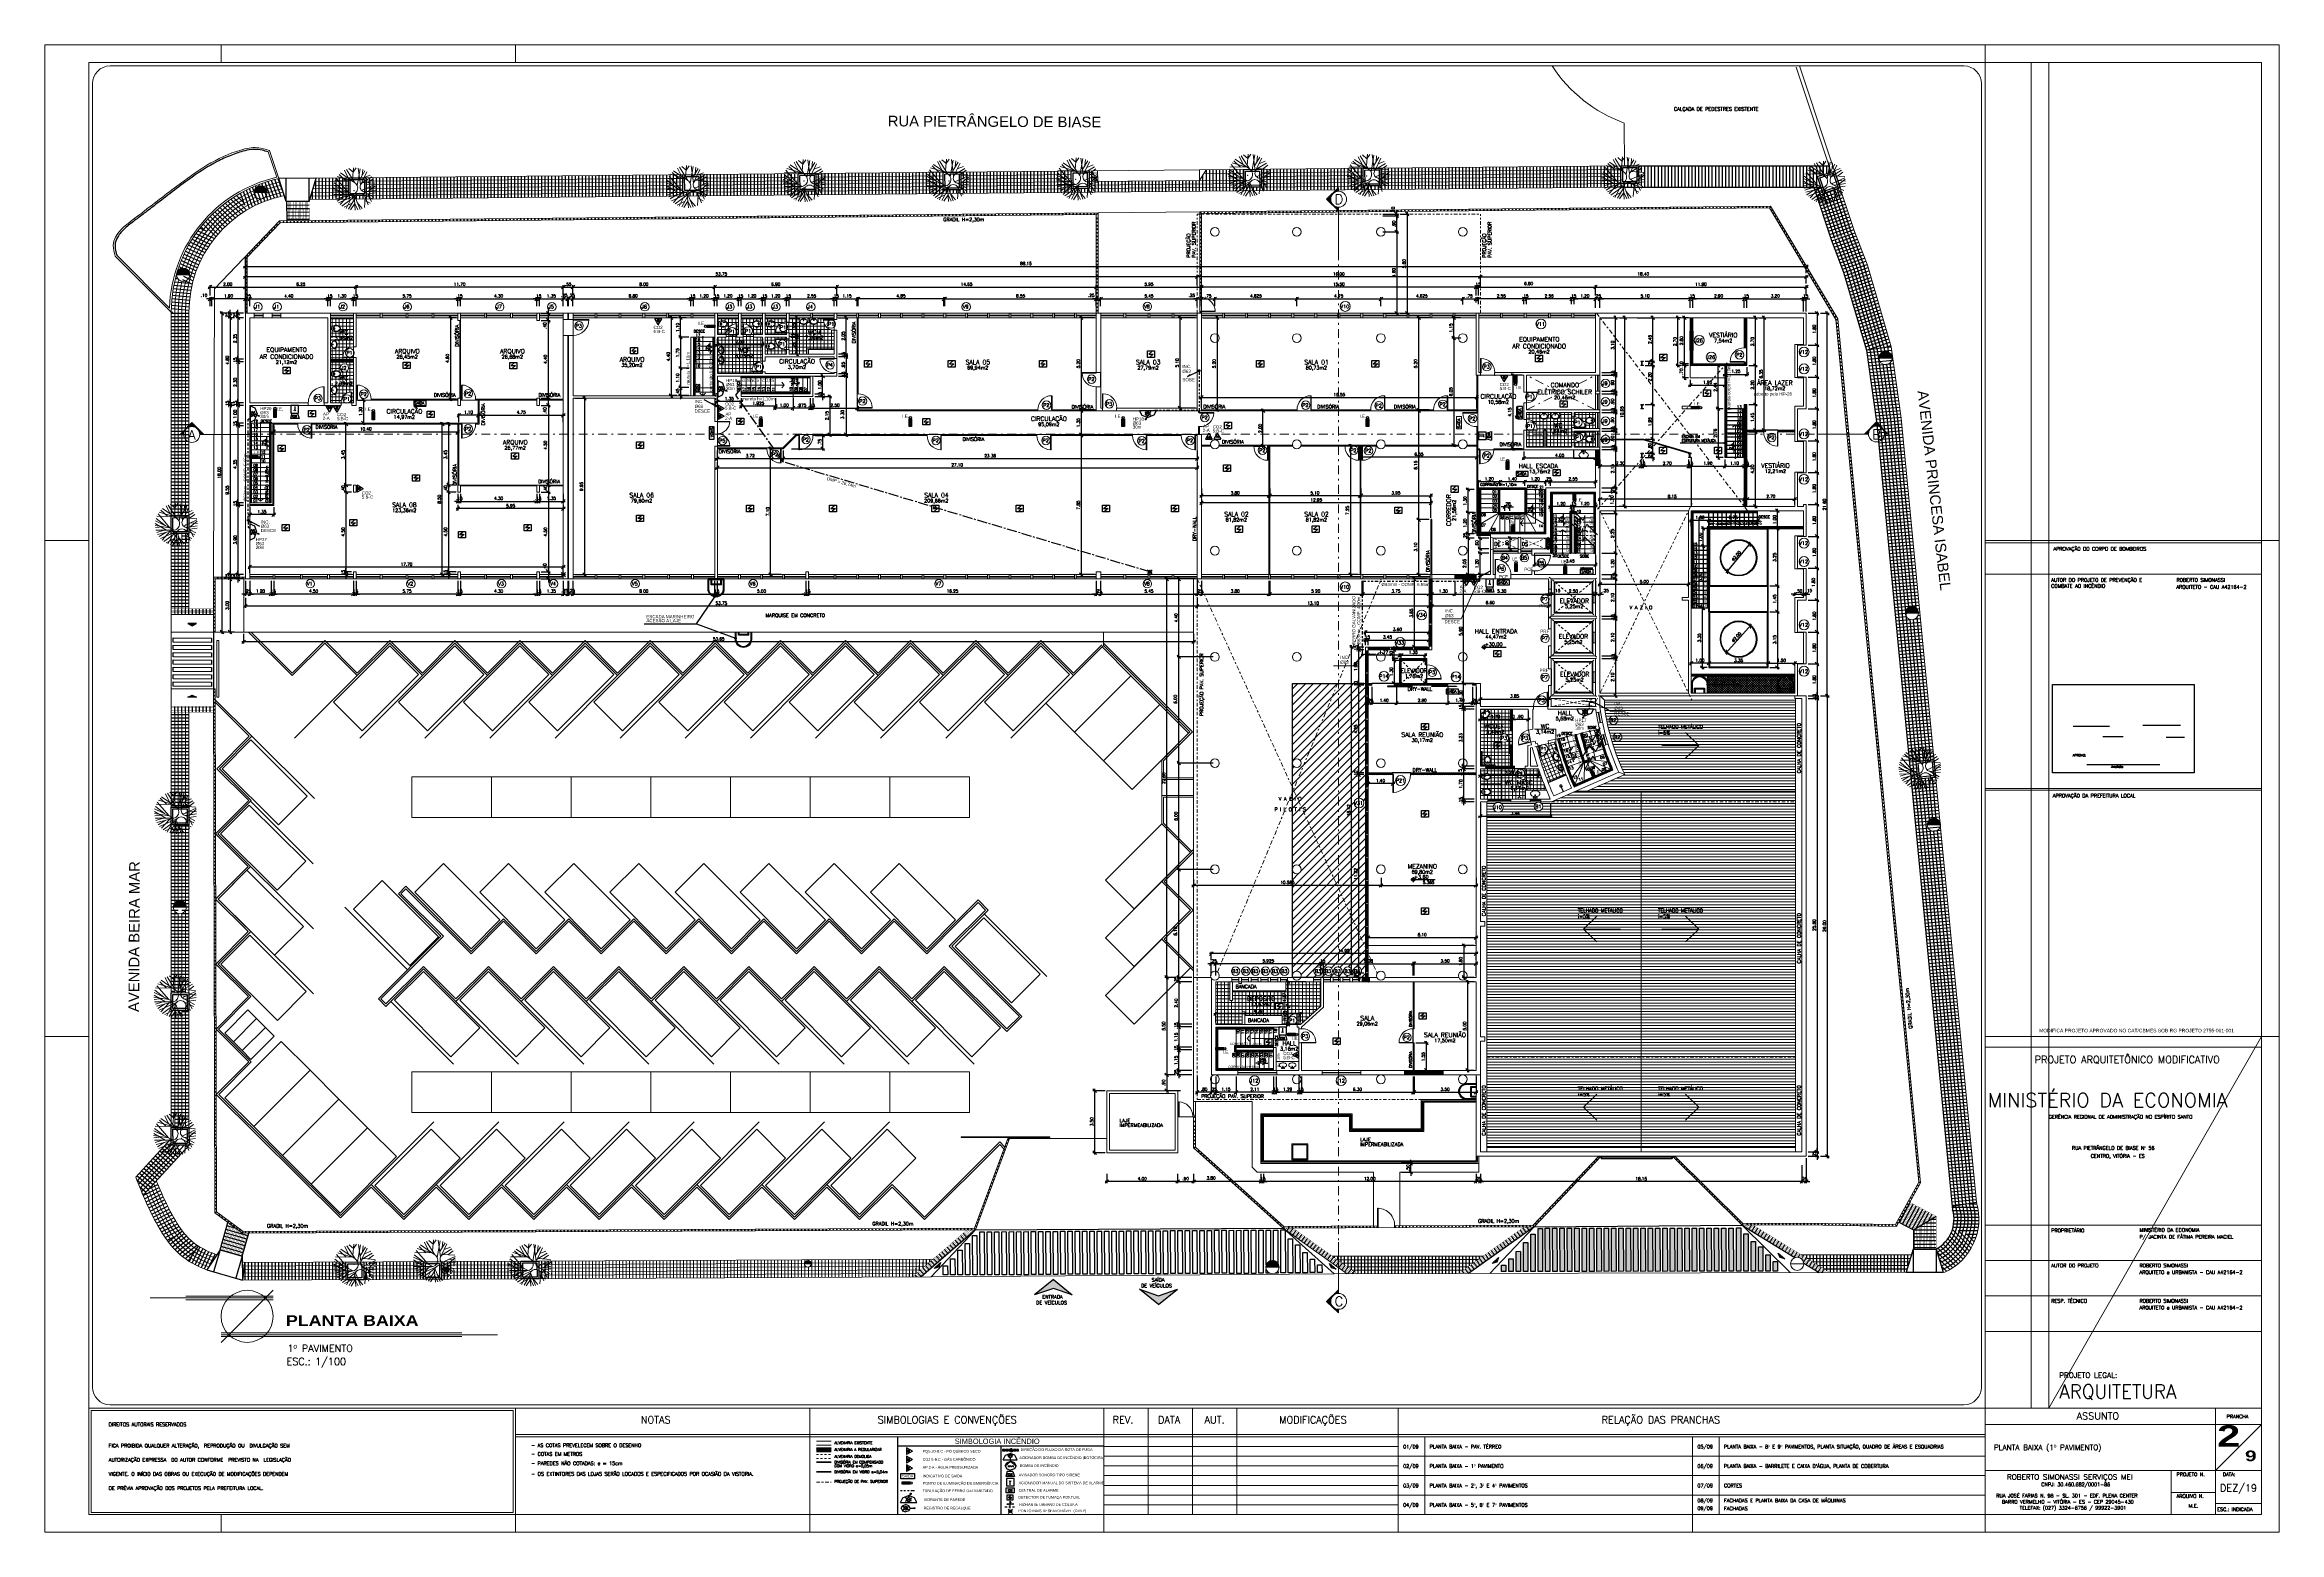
# Model space of a CAD drawing. Header units: millimetres. Extents: x 521 to 1055, y 261 to 520.
# Drawn here: x 656 to 782.2, y 435.9 to 519.9 of the extents above; entities that cross this region are included whole.
import ezdxf
from ezdxf.enums import TextEntityAlignment as Align

# ---------------------------------------------------------------- set-up
doc = ezdxf.new("R2010")
doc.units = ezdxf.units.MM
for name, pattern in [('BORDER', [44.45, 12.7, -6.35, 12.7, -6.35, 0, -6.35]), ('CENTER2', [28.575, 19.05, -3.175, 3.175, -3.175]), ('CONTINU', [0]), ('DASHDOT', [1, 0.5, -0.25, 0, -0.25]), ('DASHDOTX2', [2, 1, -0.5, 0, -0.5]), ('DIVIDE2', [15.875, 6.35, -3.175, 0, -3.175, 0, -3.175]), ('HIDDEN', [9.525, 6.35, -3.175])]:
    doc.linetypes.add(name, pattern=pattern)
doc.layers.add('0.1', color=8, linetype='Continuous', lineweight=13)
for name, color, linetype in [('02', 1, 'Continuous'), ('ppci', 8, 'Continuous'), ('Texto 2', 1, 'Continuous')]:
    doc.layers.add(name, color=color, linetype=linetype)
doc.styles.add('60x100', font='romans.shx', dxfattribs={"height": 0.2})
doc.styles.add('80X50', font='romans.shx')
doc.styles.add('ARCHISTUDIOPADRÃO', font='arial.ttf', dxfattribs={"height": 0.02})
doc.styles.add('ROBERTO', font='swissek.ttf')
doc.styles.add('ROMANS', font='romans')
doc.styles.add('SANSSERIFBOLD', font='sasb____.pfb', dxfattribs={"width": 1.2, "height": 0.6})
doc.styles.get("Standard").update_dxf_attribs({"font": 'romans.shx'})
doc.styles.add('STYLE1', font='sanss___.ttf')
doc.styles.add('tEXTO', font='romans.shx', dxfattribs={"height": 1})
doc.dimstyles.new('Fares Eng - 50', dxfattribs={"dimscale": 2, "dimtxt": 0.085, "dimasz": 0.1, "dimexe": 0.05, "dimexo": 0.05, "dimgap": 0.04, "dimtad": 1, "dimzin": 4, "dimdsep": 46, "dimtxsty": 'ROMANS', "dimblk1": 'OBLIQUE', "dimblk2": 'OBLIQUE', "dimsah": 1, "dimcen": 0.05, "dimdle": 0.05, "dimclrd": 8, "dimclre": 8, "dimclrt": 8, "dimaunit": 1, "dimadec": 0, "dimazin": 0, "dimtfac": 1, "dimtix": 1, "dimtmove": 2, "dimatfit": 0, "dimldrblk": 'OPEN90', "dimfxl": 1, "dimtolj": 1, "dimtzin": 0, "dimarcsym": 0})
pattern_1 = [(0, (134.7912, 0), (0, 0.2), []), (90, (134.7912, 0), (-0.2, 1e-17), [])]
pattern_2 = [(0, (-0.39743, 0), (0, 0.2), []), (90, (-0.39743, 0), (-0.2, 1e-17), [])]
pattern_3 = [(0, (0, 0), (0, 0.2), []), (90, (0, 0), (-0.2, 1e-17), [])]
pattern_4 = [(0, (-0.39743, 0), (6e-17, 0.15875), [])]
pattern_5 = [(90, (279.22985, 358.23872), (-0.1905, 1e-17), [])]
pattern_6 = [(0, (279.22985, 358.23872), (0, 0.1905), [])]
pattern_7 = [(335, (279.22985, 358.23872), (0.08050878, 0.17265163), [])]
pattern_8 = [(290, (279.22985, 358.23872), (0.17901144, 0.06515484), [])]
pattern_9 = [(19, (279.22985, 358.23872), (-0.06202073, 0.18012129), [])]
pattern_10 = [(5, (279.22985, 358.23872), (-0.01660317, 0.18977509), [])]

# ---------------------------------------------------------------- blocks, each defined once
blk = doc.blocks.new('P90 - parede 25cm')
blk.add_lwpolyline([(-0.98, 0.03), (-0.12, 0.03), (-0.12, 0), (-0.98, 0)], close=True)
for points in [[(-0.12, 0.93), (-0.12, 0.9), (0.12, 0.9), (0.12, 0.93)], [(-0.12, -0.03), (-0.12, 0), (0.12, 0), (0.12, -0.03)]]:
    blk.add_lwpolyline(points)
at = {"color": 8}
blk.add_arc((-0.12, 0.04), 0.859, 90.5007, 182.7724, dxfattribs=at)
blk = doc.blocks.new('P90')
for points in [[(0.075, 0.93), (0.075, 0.9), (-0.075, 0.9), (-0.075, 0.93)], [(0.075, -0.03), (0.075, 0), (-0.075, 0), (-0.075, -0.03)]]:
    blk.add_lwpolyline(points)
blk.add_lwpolyline([(0.975, 0.87), (0.075, 0.87), (0.075, 0.9), (0.975, 0.9)], close=True)
at = {"color": 8}
blk.add_arc((0.075, 0.9), 0.9, 270, 0, dxfattribs=at)
blk = doc.blocks.new('P60')
at = {"color": 252}
blk.add_lwpolyline([(-0.6, 0.06), (0, 0.06), (0, 0.03), (-0.6, 0.03)], close=True, dxfattribs=at)
at = {"color": 8}
blk.add_arc((-0.03, 0.06), 0.571, 87.1025, 180, dxfattribs=at)
blk = doc.blocks.new('Vaso')
for points in [[(0.03, -0.05), (0.03, 0), (-0.03, 0), (-0.03, -0.05)], [(0.05, -0.09), (0.05, -0.05), (-0.05, -0.05), (-0.05, -0.09)]]:
    blk.add_lwpolyline(points)
for points in [[(0.18, -0.31, -0.071776), (0.17, -0.41, -0.083144), (0.13, -0.49, -0.106699), (0.07, -0.55, -0.132564), (0, -0.57, -0.132564), (-0.07, -0.55, -0.106699), (-0.13, -0.49, -0.083144), (-0.17, -0.41, -0.071776), (-0.19, -0.31, -0.071776), (-0.17, -0.21, -0.083144), (-0.13, -0.13, -0.060171), (-0.1, -0.09), (0.1, -0.09, -0.060171), (0.13, -0.13, -0.083144), (0.17, -0.21, -0.071776)], [(-0.09, -0.5, 0.2474), (0, -0.54, 0.2474), (0.09, -0.5, 0.197858), (0.15, -0.32, 0.418329), (0, -0.17, 0.418329), (-0.15, -0.32, 0.197858)]]:
    blk.add_lwpolyline(points, format="xyb", close=True)
blk.add_circle((0, -0.22), 0.0352)
blk = doc.blocks.new('Cuba-emp')
blk.add_lwpolyline([(0.21, 0.25), (0, 0.23), (0, -0.23), (0.21, -0.25, 0.137816), (0.27, -0.23, 0.107041), (0.33, -0.18, 0.080751), (0.36, -0.1, 0.068643), (0.38, 0, 0.068643), (0.36, 0.1, 0.080751), (0.33, 0.17, 0.107041), (0.27, 0.23, 0.115752), (0.21, 0.25)], format="xyb")
blk.add_lwpolyline([(0.21, 0.2, -0.131827), (0.25, 0.19, -0.106633), (0.3, 0.15, -0.083482), (0.33, 0.09, -0.072232), (0.34, 0, -0.072232), (0.33, -0.09, -0.083482), (0.3, -0.15, -0.106633), (0.25, -0.19, -0.131827), (0.21, -0.2, -0.131827), (0.17, -0.19, -0.106633), (0.12, -0.15, -0.083482), (0.09, -0.09, -0.072232), (0.08, 0, -0.072232), (0.09, 0.09, -0.083482), (0.12, 0.15, -0.106633), (0.17, 0.19, -0.131827)], format="xyb", close=True)
for centre, radius in [((0.04, 0.07), 0.0155), ((0.04, 0), 0.0193), ((0.04, 0), 0.0193), ((0.14, 0), 0.0198), ((0.04, -0.08), 0.0155)]:
    blk.add_circle(centre, radius)
blk = doc.blocks.new('TITU-2')
at = {"color": 1}
for p, q in [((0.0147, 0.0147), (-0.0147, -0.0147)), ((-0.0347, 0.0104), (-0.0547, 0.0104)), ((0.0147, 0.0114), (-0.0347, 0.0114)), ((0.0147, 0.0094), (-0.0347, 0.0094)), ((-0.0147, -0.0094), (0.1213, -0.0094)), ((-0.0147, -0.0114), (0.1213, -0.0114)), ((0.1413, -0.0104), (0.1213, -0.0104))]:
    blk.add_line(p, q, dxfattribs=at)
at = {"color": 7}
for p, q in [((0.0147, 0.0104), (-0.0347, 0.0104)), ((-0.0147, -0.0104), (0.1213, -0.0104))]:
    blk.add_line(p, q, dxfattribs=at)
at = {"color": 1}
blk.add_circle((0, 0), 0.0147, dxfattribs=at)
at = {"color": 4}
blk.add_text('ESC.:', height=0.004, dxfattribs=at).set_placement((0.0222, -0.0275))
at = {"color": 8, "style": 'SANSSERIFBOLD', "width": 1.2}
blk.add_attdef('FACHADA', (0.0219, -0.0054), '', height=0.006, dxfattribs=at)
at = {"color": 4}
for tag, p in [('FACHADA', (0.0228, -0.0201)), ('0/0', (0.0383, -0.0275))]:
    blk.add_attdef(tag, p, '', height=0.004, dxfattribs=at)
blk = doc.blocks.new('ÁREA')
for p in [(0, 0), (0.00005, 0.00376)]:
    blk.add_attdef('COMPARTIMENTO', text='', height=0.0025).set_placement(p, align=Align.CENTER)
at = {"color": 1}
for p in [(-0.0001, -0.00752), (-0.00005, -0.00376)]:
    blk.add_attdef('ÁREA', text='', height=0.002, dxfattribs=at).set_placement(p, align=Align.CENTER)
blk = doc.blocks.new('_OBLIQUE')
at = {"color": 0, "linetype": 'ByBlock'}
blk.add_line((-0.5, -0.5), (0.5, 0.5), dxfattribs=at)
blk = doc.blocks.new('*D113')
at = {"layer": '0.1', "color": 8, "linetype": 'CONTINU', "lineweight": -2, "transparency": 16777216}
for p, q in [((667.4, 505.53), (665.3, 505.53)), ((665.4, 505.12), (665.4, 505.63)), ((667.3, 505.12), (667.3, 505.63))]:
    blk.add_line(p, q, dxfattribs=at)
at = {"layer": 'DEFPOINTS', "color": 0, "linetype": 'CONTINU', "lineweight": -2, "transparency": 16777216}
for p in [(665.4, 505.53), (665.4, 505.02), (667.3, 505.02)]:
    blk.add_point(p, dxfattribs=at)
at = {"layer": '0.1', "color": 8, "linetype": 'CONTINU', "lineweight": -2, "transparency": 16777216, "xscale": 0.2, "yscale": 0.2, "zscale": 0.2, "rotation": 180}
blk.add_blockref('_OBLIQUE', (665.4, 505.53), dxfattribs=at)
at = {"layer": '0.1', "color": 8, "linetype": 'CONTINU', "lineweight": -2, "transparency": 16777216, "xscale": 0.2, "yscale": 0.2, "zscale": 0.2}
blk.add_blockref('_OBLIQUE', (667.3, 505.53), dxfattribs=at)
at = {"layer": '0.1', "color": 8, "linetype": 'CONTINU', "transparency": 16777216, "insert": (666.35, 505.7), "char_height": 0.17, "attachment_point": 5, "style": 'ROMANS'}
blk.add_mtext('\\A1;1.90', dxfattribs=at)
blk = doc.blocks.new('_Open90')
at = {"color": 0, "linetype": 'ByBlock', "lineweight": -2}
for p, q in [((0, 0), (-1, 0)), ((-0.5, 0.5), (0, 0)), ((0, 0), (-0.5, -0.5))]:
    blk.add_line(p, q, dxfattribs=at)
blk = doc.blocks.new('*D114')
at = {"layer": '0.1', "color": 8, "linetype": 'CONTINU', "lineweight": -2, "transparency": 16777216}
for p, q in [((665.3, 505.53), (665.1, 505.53)), ((665.3, 505.12), (665.3, 505.63)), ((665.4, 505.53), (665.3, 505.53)), ((665.4, 505.12), (665.4, 505.63)), ((665.4, 505.53), (665.6, 505.53))]:
    blk.add_line(p, q, dxfattribs=at)
at = {"layer": 'DEFPOINTS', "color": 0, "linetype": 'CONTINU', "lineweight": -2, "transparency": 16777216}
for p in [(665.3, 505.53), (665.3, 505.02), (665.4, 505.02)]:
    blk.add_point(p, dxfattribs=at)
at = {"layer": '0.1', "color": 8, "linetype": 'CONTINU', "lineweight": -2, "transparency": 16777216, "xscale": 0.2, "yscale": 0.2, "zscale": 0.2}
blk.add_blockref('_OBLIQUE', (665.3, 505.53), dxfattribs=at)
at = {"layer": '0.1', "color": 8, "linetype": 'CONTINU', "lineweight": -2, "transparency": 16777216, "xscale": 0.2, "yscale": 0.2, "zscale": 0.2, "rotation": 180}
blk.add_blockref('_OBLIQUE', (665.4, 505.53), dxfattribs=at)
at = {"layer": '0.1', "color": 8, "linetype": 'CONTINU', "transparency": 16777216, "insert": (664.96, 505.73), "char_height": 0.17, "attachment_point": 5, "style": 'ROMANS'}
blk.add_mtext('\\A1;.10', dxfattribs=at)
blk = doc.blocks.new('*D23')
at = {"layer": '0.1', "color": 8, "linetype": 'CONTINU', "lineweight": -2, "transparency": 16777216}
for p, q in [((667.3, 505.53), (667.1, 505.53)), ((667.3, 505.12), (667.3, 505.63)), ((667.3, 505.53), (667.55, 505.53)), ((667.55, 505.12), (667.55, 505.63)), ((667.55, 505.53), (667.75, 505.53))]:
    blk.add_line(p, q, dxfattribs=at)
at = {"layer": 'DEFPOINTS', "color": 0, "linetype": 'CONTINU', "lineweight": -2, "transparency": 16777216}
for p in [(667.3, 505.02), (667.55, 505.53), (667.55, 505.02)]:
    blk.add_point(p, dxfattribs=at)
at = {"layer": '0.1', "color": 8, "linetype": 'CONTINU', "lineweight": -2, "transparency": 16777216, "xscale": 0.2, "yscale": 0.2, "zscale": 0.2}
blk.add_blockref('_OBLIQUE', (667.3, 505.53), dxfattribs=at)
at = {"layer": '0.1', "color": 8, "linetype": 'CONTINU', "lineweight": -2, "transparency": 16777216, "xscale": 0.2, "yscale": 0.2, "zscale": 0.2, "rotation": 180}
blk.add_blockref('_OBLIQUE', (667.55, 505.53), dxfattribs=at)
at = {"layer": '0.1', "color": 8, "linetype": 'CONTINU', "transparency": 16777216, "insert": (667.43, 505.7), "char_height": 0.17, "attachment_point": 5, "style": 'ROMANS'}
blk.add_mtext('\\A1;.25', dxfattribs=at)
blk = doc.blocks.new('*D24')
at = {"layer": '0.1', "color": 8, "linetype": 'CONTINU', "lineweight": -2, "transparency": 16777216}
for p, q in [((667.45, 505.53), (672.05, 505.53)), ((667.55, 505.12), (667.55, 505.63)), ((671.95, 505.12), (671.95, 505.63))]:
    blk.add_line(p, q, dxfattribs=at)
at = {"layer": 'DEFPOINTS', "color": 0, "linetype": 'CONTINU', "lineweight": -2, "transparency": 16777216}
for p in [(667.55, 505.02), (671.95, 505.53), (671.95, 505.02)]:
    blk.add_point(p, dxfattribs=at)
at = {"layer": '0.1', "color": 8, "linetype": 'CONTINU', "lineweight": -2, "transparency": 16777216, "xscale": 0.2, "yscale": 0.2, "zscale": 0.2, "rotation": 180}
blk.add_blockref('_OBLIQUE', (667.55, 505.53), dxfattribs=at)
at = {"layer": '0.1', "color": 8, "linetype": 'CONTINU', "lineweight": -2, "transparency": 16777216, "xscale": 0.2, "yscale": 0.2, "zscale": 0.2}
blk.add_blockref('_OBLIQUE', (671.95, 505.53), dxfattribs=at)
at = {"layer": '0.1', "color": 8, "linetype": 'CONTINU', "transparency": 16777216, "insert": (669.75, 505.7), "char_height": 0.17, "attachment_point": 5, "style": 'ROMANS'}
blk.add_mtext('\\A1;4.40', dxfattribs=at)
blk = doc.blocks.new('*D25')
at = {"layer": '0.1', "color": 8, "linetype": 'CONTINU', "lineweight": -2, "transparency": 16777216}
for p, q in [((671.95, 505.53), (671.75, 505.53)), ((671.95, 505.12), (671.95, 505.63)), ((671.95, 505.53), (672.1, 505.53)), ((672.1, 505.12), (672.1, 505.63)), ((672.1, 505.53), (672.3, 505.53))]:
    blk.add_line(p, q, dxfattribs=at)
at = {"layer": 'DEFPOINTS', "color": 0, "linetype": 'CONTINU', "lineweight": -2, "transparency": 16777216}
for p in [(671.95, 505.02), (672.1, 505.53), (672.1, 505.02)]:
    blk.add_point(p, dxfattribs=at)
at = {"layer": '0.1', "color": 8, "linetype": 'CONTINU', "lineweight": -2, "transparency": 16777216, "xscale": 0.2, "yscale": 0.2, "zscale": 0.2}
blk.add_blockref('_OBLIQUE', (671.95, 505.53), dxfattribs=at)
at = {"layer": '0.1', "color": 8, "linetype": 'CONTINU', "lineweight": -2, "transparency": 16777216, "xscale": 0.2, "yscale": 0.2, "zscale": 0.2, "rotation": 180}
blk.add_blockref('_OBLIQUE', (672.1, 505.53), dxfattribs=at)
at = {"layer": '0.1', "color": 8, "linetype": 'CONTINU', "transparency": 16777216, "insert": (672.03, 505.7), "char_height": 0.17, "attachment_point": 5, "style": 'ROMANS'}
blk.add_mtext('\\A1;.15', dxfattribs=at)
blk = doc.blocks.new('*D26')
at = {"layer": '0.1', "color": 8, "linetype": 'CONTINU', "lineweight": -2, "transparency": 16777216}
for p, q in [((672, 505.53), (673.5, 505.53)), ((672.1, 505.12), (672.1, 505.63)), ((673.4, 505.12), (673.4, 505.63))]:
    blk.add_line(p, q, dxfattribs=at)
at = {"layer": 'DEFPOINTS', "color": 0, "linetype": 'CONTINU', "lineweight": -2, "transparency": 16777216}
for p in [(672.1, 505.02), (673.4, 505.53), (673.4, 505.02)]:
    blk.add_point(p, dxfattribs=at)
at = {"layer": '0.1', "color": 8, "linetype": 'CONTINU', "lineweight": -2, "transparency": 16777216, "xscale": 0.2, "yscale": 0.2, "zscale": 0.2, "rotation": 180}
blk.add_blockref('_OBLIQUE', (672.1, 505.53), dxfattribs=at)
at = {"layer": '0.1', "color": 8, "linetype": 'CONTINU', "lineweight": -2, "transparency": 16777216, "xscale": 0.2, "yscale": 0.2, "zscale": 0.2}
blk.add_blockref('_OBLIQUE', (673.4, 505.53), dxfattribs=at)
at = {"layer": '0.1', "color": 8, "linetype": 'CONTINU', "transparency": 16777216, "insert": (672.75, 505.7), "char_height": 0.17, "attachment_point": 5, "style": 'ROMANS'}
blk.add_mtext('\\A1;1.30', dxfattribs=at)
blk = doc.blocks.new('*D27')
at = {"layer": '0.1', "color": 8, "linetype": 'CONTINU', "lineweight": -2, "transparency": 16777216}
for p, q in [((673.4, 505.53), (673.2, 505.53)), ((673.4, 505.12), (673.4, 505.63)), ((673.4, 505.53), (673.55, 505.53)), ((673.55, 505.12), (673.55, 505.63)), ((673.55, 505.53), (673.75, 505.53))]:
    blk.add_line(p, q, dxfattribs=at)
at = {"layer": 'DEFPOINTS', "color": 0, "linetype": 'CONTINU', "lineweight": -2, "transparency": 16777216}
for p in [(673.4, 505.02), (673.55, 505.53), (673.55, 505.02)]:
    blk.add_point(p, dxfattribs=at)
at = {"layer": '0.1', "color": 8, "linetype": 'CONTINU', "lineweight": -2, "transparency": 16777216, "xscale": 0.2, "yscale": 0.2, "zscale": 0.2}
blk.add_blockref('_OBLIQUE', (673.4, 505.53), dxfattribs=at)
at = {"layer": '0.1', "color": 8, "linetype": 'CONTINU', "lineweight": -2, "transparency": 16777216, "xscale": 0.2, "yscale": 0.2, "zscale": 0.2, "rotation": 180}
blk.add_blockref('_OBLIQUE', (673.55, 505.53), dxfattribs=at)
at = {"layer": '0.1', "color": 8, "linetype": 'CONTINU', "transparency": 16777216, "insert": (673.48, 505.7), "char_height": 0.17, "attachment_point": 5, "style": 'ROMANS'}
blk.add_mtext('\\A1;.15', dxfattribs=at)
blk = doc.blocks.new('*D28')
at = {"layer": '0.1', "color": 8, "linetype": 'CONTINU', "lineweight": -2, "transparency": 16777216}
for p, q in [((673.45, 505.53), (679.4, 505.53)), ((673.55, 505.12), (673.55, 505.63)), ((679.3, 505.12), (679.3, 505.63))]:
    blk.add_line(p, q, dxfattribs=at)
at = {"layer": 'DEFPOINTS', "color": 0, "linetype": 'CONTINU', "lineweight": -2, "transparency": 16777216}
for p in [(673.55, 505.02), (679.3, 505.53), (679.3, 505.02)]:
    blk.add_point(p, dxfattribs=at)
at = {"layer": '0.1', "color": 8, "linetype": 'CONTINU', "lineweight": -2, "transparency": 16777216, "xscale": 0.2, "yscale": 0.2, "zscale": 0.2, "rotation": 180}
blk.add_blockref('_OBLIQUE', (673.55, 505.53), dxfattribs=at)
at = {"layer": '0.1', "color": 8, "linetype": 'CONTINU', "lineweight": -2, "transparency": 16777216, "xscale": 0.2, "yscale": 0.2, "zscale": 0.2}
blk.add_blockref('_OBLIQUE', (679.3, 505.53), dxfattribs=at)
at = {"layer": '0.1', "color": 8, "linetype": 'CONTINU', "transparency": 16777216, "insert": (676.43, 505.7), "char_height": 0.17, "attachment_point": 5, "style": 'ROMANS'}
blk.add_mtext('\\A1;5.75', dxfattribs=at)
blk = doc.blocks.new('*D29')
at = {"layer": '0.1', "color": 8, "linetype": 'CONTINU', "lineweight": -2, "transparency": 16777216}
for p, q in [((679.3, 505.53), (679.1, 505.53)), ((679.3, 505.12), (679.3, 505.63)), ((679.3, 505.53), (679.45, 505.53)), ((679.45, 505.12), (679.45, 505.63)), ((679.45, 505.53), (679.65, 505.53))]:
    blk.add_line(p, q, dxfattribs=at)
at = {"layer": 'DEFPOINTS', "color": 0, "linetype": 'CONTINU', "lineweight": -2, "transparency": 16777216}
for p in [(679.3, 505.02), (679.45, 505.53), (679.45, 505.02)]:
    blk.add_point(p, dxfattribs=at)
at = {"layer": '0.1', "color": 8, "linetype": 'CONTINU', "lineweight": -2, "transparency": 16777216, "xscale": 0.2, "yscale": 0.2, "zscale": 0.2}
blk.add_blockref('_OBLIQUE', (679.3, 505.53), dxfattribs=at)
at = {"layer": '0.1', "color": 8, "linetype": 'CONTINU', "lineweight": -2, "transparency": 16777216, "xscale": 0.2, "yscale": 0.2, "zscale": 0.2, "rotation": 180}
blk.add_blockref('_OBLIQUE', (679.45, 505.53), dxfattribs=at)
at = {"layer": '0.1', "color": 8, "linetype": 'CONTINU', "transparency": 16777216, "insert": (679.38, 505.7), "char_height": 0.17, "attachment_point": 5, "style": 'ROMANS'}
blk.add_mtext('\\A1;.15', dxfattribs=at)
blk = doc.blocks.new('*D30')
at = {"layer": '0.1', "color": 8, "linetype": 'CONTINU', "lineweight": -2, "transparency": 16777216}
for p, q in [((679.35, 505.53), (683.85, 505.53)), ((679.45, 505.12), (679.45, 505.63)), ((683.75, 505.12), (683.75, 505.63))]:
    blk.add_line(p, q, dxfattribs=at)
at = {"layer": 'DEFPOINTS', "color": 0, "linetype": 'CONTINU', "lineweight": -2, "transparency": 16777216}
for p in [(679.45, 505.02), (683.75, 505.53), (683.75, 505.02)]:
    blk.add_point(p, dxfattribs=at)
at = {"layer": '0.1', "color": 8, "linetype": 'CONTINU', "lineweight": -2, "transparency": 16777216, "xscale": 0.2, "yscale": 0.2, "zscale": 0.2, "rotation": 180}
blk.add_blockref('_OBLIQUE', (679.45, 505.53), dxfattribs=at)
at = {"layer": '0.1', "color": 8, "linetype": 'CONTINU', "lineweight": -2, "transparency": 16777216, "xscale": 0.2, "yscale": 0.2, "zscale": 0.2}
blk.add_blockref('_OBLIQUE', (683.75, 505.53), dxfattribs=at)
at = {"layer": '0.1', "color": 8, "linetype": 'CONTINU', "transparency": 16777216, "insert": (681.6, 505.7), "char_height": 0.17, "attachment_point": 5, "style": 'ROMANS'}
blk.add_mtext('\\A1;4.30', dxfattribs=at)
blk = doc.blocks.new('*D31')
at = {"layer": '0.1', "color": 8, "linetype": 'CONTINU', "lineweight": -2, "transparency": 16777216}
for p, q in [((683.75, 505.53), (683.55, 505.53)), ((683.75, 505.12), (683.75, 505.63)), ((683.75, 505.53), (683.9, 505.53)), ((683.9, 505.12), (683.9, 505.63)), ((683.9, 505.53), (684.1, 505.53))]:
    blk.add_line(p, q, dxfattribs=at)
at = {"layer": 'DEFPOINTS', "color": 0, "linetype": 'CONTINU', "lineweight": -2, "transparency": 16777216}
for p in [(683.75, 505.02), (683.9, 505.53), (683.9, 505.02)]:
    blk.add_point(p, dxfattribs=at)
at = {"layer": '0.1', "color": 8, "linetype": 'CONTINU', "lineweight": -2, "transparency": 16777216, "xscale": 0.2, "yscale": 0.2, "zscale": 0.2}
blk.add_blockref('_OBLIQUE', (683.75, 505.53), dxfattribs=at)
at = {"layer": '0.1', "color": 8, "linetype": 'CONTINU', "lineweight": -2, "transparency": 16777216, "xscale": 0.2, "yscale": 0.2, "zscale": 0.2, "rotation": 180}
blk.add_blockref('_OBLIQUE', (683.9, 505.53), dxfattribs=at)
at = {"layer": '0.1', "color": 8, "linetype": 'CONTINU', "transparency": 16777216, "insert": (683.83, 505.7), "char_height": 0.17, "attachment_point": 5, "style": 'ROMANS'}
blk.add_mtext('\\A1;.15', dxfattribs=at)
blk = doc.blocks.new('*D32')
at = {"layer": '0.1', "color": 8, "linetype": 'CONTINU', "lineweight": -2, "transparency": 16777216}
for p, q in [((683.8, 505.53), (685.35, 505.53)), ((683.9, 505.12), (683.9, 505.63)), ((685.25, 505.12), (685.25, 505.63))]:
    blk.add_line(p, q, dxfattribs=at)
at = {"layer": 'DEFPOINTS', "color": 0, "linetype": 'CONTINU', "lineweight": -2, "transparency": 16777216}
for p in [(683.9, 505.02), (685.25, 505.53), (685.25, 505.02)]:
    blk.add_point(p, dxfattribs=at)
at = {"layer": '0.1', "color": 8, "linetype": 'CONTINU', "lineweight": -2, "transparency": 16777216, "xscale": 0.2, "yscale": 0.2, "zscale": 0.2, "rotation": 180}
blk.add_blockref('_OBLIQUE', (683.9, 505.53), dxfattribs=at)
at = {"layer": '0.1', "color": 8, "linetype": 'CONTINU', "lineweight": -2, "transparency": 16777216, "xscale": 0.2, "yscale": 0.2, "zscale": 0.2}
blk.add_blockref('_OBLIQUE', (685.25, 505.53), dxfattribs=at)
at = {"layer": '0.1', "color": 8, "linetype": 'CONTINU', "transparency": 16777216, "insert": (684.58, 505.7), "char_height": 0.17, "attachment_point": 5, "style": 'ROMANS'}
blk.add_mtext('\\A1;1.35', dxfattribs=at)
blk = doc.blocks.new('*D33')
at = {"layer": '0.1', "color": 8, "linetype": 'CONTINU', "lineweight": -2, "transparency": 16777216}
for p, q in [((685.15, 505.53), (685.6, 505.53)), ((685.25, 505.12), (685.25, 505.63)), ((685.5, 505.12), (685.5, 505.63))]:
    blk.add_line(p, q, dxfattribs=at)
at = {"layer": 'DEFPOINTS', "color": 0, "linetype": 'CONTINU', "lineweight": -2, "transparency": 16777216}
for p in [(685.25, 505.02), (685.5, 505.53), (685.5, 505.02)]:
    blk.add_point(p, dxfattribs=at)
at = {"layer": '0.1', "color": 8, "linetype": 'CONTINU', "lineweight": -2, "transparency": 16777216, "xscale": 0.2, "yscale": 0.2, "zscale": 0.2, "rotation": 180}
blk.add_blockref('_OBLIQUE', (685.25, 505.53), dxfattribs=at)
at = {"layer": '0.1', "color": 8, "linetype": 'CONTINU', "lineweight": -2, "transparency": 16777216, "xscale": 0.2, "yscale": 0.2, "zscale": 0.2}
blk.add_blockref('_OBLIQUE', (685.5, 505.53), dxfattribs=at)
at = {"layer": '0.1', "color": 8, "linetype": 'CONTINU', "transparency": 16777216, "insert": (685.31, 505.73), "char_height": 0.17, "attachment_point": 5, "style": 'ROMANS'}
blk.add_mtext('\\A1;.25', dxfattribs=at)
blk = doc.blocks.new('*D34')
at = {"layer": '0.1', "color": 8, "linetype": 'CONTINU', "lineweight": -2, "transparency": 16777216}
for p, q in [((685.45, 505.53), (685.9, 505.53)), ((685.55, 505.12), (685.55, 505.63)), ((685.8, 505.12), (685.8, 505.63))]:
    blk.add_line(p, q, dxfattribs=at)
at = {"layer": 'DEFPOINTS', "color": 0, "linetype": 'CONTINU', "lineweight": -2, "transparency": 16777216}
for p in [(685.55, 505.02), (685.8, 505.53), (685.8, 505.02)]:
    blk.add_point(p, dxfattribs=at)
at = {"layer": '0.1', "color": 8, "linetype": 'CONTINU', "lineweight": -2, "transparency": 16777216, "xscale": 0.2, "yscale": 0.2, "zscale": 0.2, "rotation": 180}
blk.add_blockref('_OBLIQUE', (685.55, 505.53), dxfattribs=at)
at = {"layer": '0.1', "color": 8, "linetype": 'CONTINU', "lineweight": -2, "transparency": 16777216, "xscale": 0.2, "yscale": 0.2, "zscale": 0.2}
blk.add_blockref('_OBLIQUE', (685.8, 505.53), dxfattribs=at)
at = {"layer": '0.1', "color": 8, "linetype": 'CONTINU', "transparency": 16777216, "insert": (685.73, 505.73), "char_height": 0.17, "attachment_point": 5, "style": 'ROMANS'}
blk.add_mtext('\\A1;.25', dxfattribs=at)
blk = doc.blocks.new('*D35')
at = {"layer": '0.1', "color": 8, "linetype": 'CONTINU', "lineweight": -2, "transparency": 16777216}
for p, q in [((685.7, 505.53), (692.7, 505.53)), ((685.8, 505.12), (685.8, 505.63)), ((692.6, 505.12), (692.6, 505.63))]:
    blk.add_line(p, q, dxfattribs=at)
at = {"layer": 'DEFPOINTS', "color": 0, "linetype": 'CONTINU', "lineweight": -2, "transparency": 16777216}
for p in [(685.8, 505.02), (692.6, 505.53), (692.6, 505.02)]:
    blk.add_point(p, dxfattribs=at)
at = {"layer": '0.1', "color": 8, "linetype": 'CONTINU', "lineweight": -2, "transparency": 16777216, "xscale": 0.2, "yscale": 0.2, "zscale": 0.2, "rotation": 180}
blk.add_blockref('_OBLIQUE', (685.8, 505.53), dxfattribs=at)
at = {"layer": '0.1', "color": 8, "linetype": 'CONTINU', "lineweight": -2, "transparency": 16777216, "xscale": 0.2, "yscale": 0.2, "zscale": 0.2}
blk.add_blockref('_OBLIQUE', (692.6, 505.53), dxfattribs=at)
at = {"layer": '0.1', "color": 8, "linetype": 'CONTINU', "transparency": 16777216, "insert": (689.2, 505.7), "char_height": 0.17, "attachment_point": 5, "style": 'ROMANS'}
blk.add_mtext('\\A1;6.80', dxfattribs=at)
blk = doc.blocks.new('*D36')
at = {"layer": '0.1', "color": 8, "linetype": 'CONTINU', "lineweight": -2, "transparency": 16777216}
for p, q in [((692.45, 505.53), (692.25, 505.53)), ((692.45, 505.12), (692.45, 505.63)), ((692.45, 505.53), (692.6, 505.53)), ((692.6, 505.12), (692.6, 505.63)), ((692.6, 505.53), (692.8, 505.53))]:
    blk.add_line(p, q, dxfattribs=at)
at = {"layer": 'DEFPOINTS', "color": 0, "linetype": 'CONTINU', "lineweight": -2, "transparency": 16777216}
for p in [(692.45, 505.02), (692.6, 505.53), (692.6, 505.02)]:
    blk.add_point(p, dxfattribs=at)
at = {"layer": '0.1', "color": 8, "linetype": 'CONTINU', "lineweight": -2, "transparency": 16777216, "xscale": 0.2, "yscale": 0.2, "zscale": 0.2}
blk.add_blockref('_OBLIQUE', (692.45, 505.53), dxfattribs=at)
at = {"layer": '0.1', "color": 8, "linetype": 'CONTINU', "lineweight": -2, "transparency": 16777216, "xscale": 0.2, "yscale": 0.2, "zscale": 0.2, "rotation": 180}
blk.add_blockref('_OBLIQUE', (692.6, 505.53), dxfattribs=at)
at = {"layer": '0.1', "color": 8, "linetype": 'CONTINU', "transparency": 16777216, "insert": (692.53, 505.7), "char_height": 0.17, "attachment_point": 5, "style": 'ROMANS'}
blk.add_mtext('\\A1;.15', dxfattribs=at)
blk = doc.blocks.new('*D37')
at = {"layer": '0.1', "color": 8, "linetype": 'CONTINU', "lineweight": -2, "transparency": 16777216}
for p, q in [((692.5, 505.53), (693.9, 505.53)), ((692.6, 505.12), (692.6, 505.63)), ((693.8, 505.12), (693.8, 505.63))]:
    blk.add_line(p, q, dxfattribs=at)
at = {"layer": 'DEFPOINTS', "color": 0, "linetype": 'CONTINU', "lineweight": -2, "transparency": 16777216}
for p in [(692.6, 505.02), (693.8, 505.53), (693.8, 505.02)]:
    blk.add_point(p, dxfattribs=at)
at = {"layer": '0.1', "color": 8, "linetype": 'CONTINU', "lineweight": -2, "transparency": 16777216, "xscale": 0.2, "yscale": 0.2, "zscale": 0.2, "rotation": 180}
blk.add_blockref('_OBLIQUE', (692.6, 505.53), dxfattribs=at)
at = {"layer": '0.1', "color": 8, "linetype": 'CONTINU', "lineweight": -2, "transparency": 16777216, "xscale": 0.2, "yscale": 0.2, "zscale": 0.2}
blk.add_blockref('_OBLIQUE', (693.8, 505.53), dxfattribs=at)
at = {"layer": '0.1', "color": 8, "linetype": 'CONTINU', "transparency": 16777216, "insert": (693.2, 505.7), "char_height": 0.17, "attachment_point": 5, "style": 'ROMANS'}
blk.add_mtext('\\A1;1.20', dxfattribs=at)
blk = doc.blocks.new('*D38')
at = {"layer": '0.1', "color": 8, "linetype": 'CONTINU', "lineweight": -2, "transparency": 16777216}
for p, q in [((693.8, 505.53), (693.6, 505.53)), ((693.8, 505.12), (693.8, 505.63)), ((693.8, 505.53), (693.95, 505.53)), ((693.95, 505.12), (693.95, 505.63)), ((693.95, 505.53), (694.15, 505.53))]:
    blk.add_line(p, q, dxfattribs=at)
at = {"layer": 'DEFPOINTS', "color": 0, "linetype": 'CONTINU', "lineweight": -2, "transparency": 16777216}
for p in [(693.8, 505.02), (693.95, 505.53), (693.95, 505.02)]:
    blk.add_point(p, dxfattribs=at)
at = {"layer": '0.1', "color": 8, "linetype": 'CONTINU', "lineweight": -2, "transparency": 16777216, "xscale": 0.2, "yscale": 0.2, "zscale": 0.2}
blk.add_blockref('_OBLIQUE', (693.8, 505.53), dxfattribs=at)
at = {"layer": '0.1', "color": 8, "linetype": 'CONTINU', "lineweight": -2, "transparency": 16777216, "xscale": 0.2, "yscale": 0.2, "zscale": 0.2, "rotation": 180}
blk.add_blockref('_OBLIQUE', (693.95, 505.53), dxfattribs=at)
at = {"layer": '0.1', "color": 8, "linetype": 'CONTINU', "transparency": 16777216, "insert": (693.88, 505.7), "char_height": 0.17, "attachment_point": 5, "style": 'ROMANS'}
blk.add_mtext('\\A1;.15', dxfattribs=at)
blk = doc.blocks.new('*D39')
at = {"layer": '0.1', "color": 8, "linetype": 'CONTINU', "lineweight": -2, "transparency": 16777216}
for p, q in [((693.85, 505.53), (695.25, 505.53)), ((693.95, 505.12), (693.95, 505.63)), ((695.15, 505.12), (695.15, 505.63))]:
    blk.add_line(p, q, dxfattribs=at)
at = {"layer": 'DEFPOINTS', "color": 0, "linetype": 'CONTINU', "lineweight": -2, "transparency": 16777216}
for p in [(693.95, 505.02), (695.15, 505.53), (695.15, 505.02)]:
    blk.add_point(p, dxfattribs=at)
at = {"layer": '0.1', "color": 8, "linetype": 'CONTINU', "lineweight": -2, "transparency": 16777216, "xscale": 0.2, "yscale": 0.2, "zscale": 0.2, "rotation": 180}
blk.add_blockref('_OBLIQUE', (693.95, 505.53), dxfattribs=at)
at = {"layer": '0.1', "color": 8, "linetype": 'CONTINU', "lineweight": -2, "transparency": 16777216, "xscale": 0.2, "yscale": 0.2, "zscale": 0.2}
blk.add_blockref('_OBLIQUE', (695.15, 505.53), dxfattribs=at)
at = {"layer": '0.1', "color": 8, "linetype": 'CONTINU', "transparency": 16777216, "insert": (694.55, 505.7), "char_height": 0.17, "attachment_point": 5, "style": 'ROMANS'}
blk.add_mtext('\\A1;1.20', dxfattribs=at)
blk = doc.blocks.new('*D40')
at = {"layer": '0.1', "color": 8, "linetype": 'CONTINU', "lineweight": -2, "transparency": 16777216}
for p, q in [((695.15, 505.53), (694.95, 505.53)), ((695.15, 505.12), (695.15, 505.63)), ((695.15, 505.53), (695.3, 505.53)), ((695.3, 505.12), (695.3, 505.63)), ((695.3, 505.53), (695.5, 505.53))]:
    blk.add_line(p, q, dxfattribs=at)
at = {"layer": 'DEFPOINTS', "color": 0, "linetype": 'CONTINU', "lineweight": -2, "transparency": 16777216}
for p in [(695.15, 505.02), (695.3, 505.53), (695.3, 505.02)]:
    blk.add_point(p, dxfattribs=at)
at = {"layer": '0.1', "color": 8, "linetype": 'CONTINU', "lineweight": -2, "transparency": 16777216, "xscale": 0.2, "yscale": 0.2, "zscale": 0.2}
blk.add_blockref('_OBLIQUE', (695.15, 505.53), dxfattribs=at)
at = {"layer": '0.1', "color": 8, "linetype": 'CONTINU', "lineweight": -2, "transparency": 16777216, "xscale": 0.2, "yscale": 0.2, "zscale": 0.2, "rotation": 180}
blk.add_blockref('_OBLIQUE', (695.3, 505.53), dxfattribs=at)
at = {"layer": '0.1', "color": 8, "linetype": 'CONTINU', "transparency": 16777216, "insert": (695.23, 505.7), "char_height": 0.17, "attachment_point": 5, "style": 'ROMANS'}
blk.add_mtext('\\A1;.15', dxfattribs=at)
blk = doc.blocks.new('*D41')
at = {"layer": '0.1', "color": 8, "linetype": 'CONTINU', "lineweight": -2, "transparency": 16777216}
for p, q in [((695.2, 505.53), (696.6, 505.53)), ((695.3, 505.12), (695.3, 505.63)), ((696.5, 505.12), (696.5, 505.63))]:
    blk.add_line(p, q, dxfattribs=at)
at = {"layer": 'DEFPOINTS', "color": 0, "linetype": 'CONTINU', "lineweight": -2, "transparency": 16777216}
for p in [(695.3, 505.02), (696.5, 505.53), (696.5, 505.02)]:
    blk.add_point(p, dxfattribs=at)
at = {"layer": '0.1', "color": 8, "linetype": 'CONTINU', "lineweight": -2, "transparency": 16777216, "xscale": 0.2, "yscale": 0.2, "zscale": 0.2, "rotation": 180}
blk.add_blockref('_OBLIQUE', (695.3, 505.53), dxfattribs=at)
at = {"layer": '0.1', "color": 8, "linetype": 'CONTINU', "lineweight": -2, "transparency": 16777216, "xscale": 0.2, "yscale": 0.2, "zscale": 0.2}
blk.add_blockref('_OBLIQUE', (696.5, 505.53), dxfattribs=at)
at = {"layer": '0.1', "color": 8, "linetype": 'CONTINU', "transparency": 16777216, "insert": (695.9, 505.7), "char_height": 0.17, "attachment_point": 5, "style": 'ROMANS'}
blk.add_mtext('\\A1;1.20', dxfattribs=at)
blk = doc.blocks.new('*D42')
at = {"layer": '0.1', "color": 8, "linetype": 'CONTINU', "lineweight": -2, "transparency": 16777216}
for p, q in [((696.5, 505.53), (696.3, 505.53)), ((696.5, 505.12), (696.5, 505.63)), ((696.5, 505.53), (696.65, 505.53)), ((696.65, 505.12), (696.65, 505.63)), ((696.65, 505.53), (696.85, 505.53))]:
    blk.add_line(p, q, dxfattribs=at)
at = {"layer": 'DEFPOINTS', "color": 0, "linetype": 'CONTINU', "lineweight": -2, "transparency": 16777216}
for p in [(696.5, 505.02), (696.65, 505.53), (696.65, 505.02)]:
    blk.add_point(p, dxfattribs=at)
at = {"layer": '0.1', "color": 8, "linetype": 'CONTINU', "lineweight": -2, "transparency": 16777216, "xscale": 0.2, "yscale": 0.2, "zscale": 0.2}
blk.add_blockref('_OBLIQUE', (696.5, 505.53), dxfattribs=at)
at = {"layer": '0.1', "color": 8, "linetype": 'CONTINU', "lineweight": -2, "transparency": 16777216, "xscale": 0.2, "yscale": 0.2, "zscale": 0.2, "rotation": 180}
blk.add_blockref('_OBLIQUE', (696.65, 505.53), dxfattribs=at)
at = {"layer": '0.1', "color": 8, "linetype": 'CONTINU', "transparency": 16777216, "insert": (696.58, 505.7), "char_height": 0.17, "attachment_point": 5, "style": 'ROMANS'}
blk.add_mtext('\\A1;.15', dxfattribs=at)
blk = doc.blocks.new('*D43')
at = {"layer": '0.1', "color": 8, "linetype": 'CONTINU', "lineweight": -2, "transparency": 16777216}
for p, q in [((696.55, 505.53), (697.95, 505.53)), ((696.65, 505.12), (696.65, 505.63)), ((697.85, 505.12), (697.85, 505.63))]:
    blk.add_line(p, q, dxfattribs=at)
at = {"layer": 'DEFPOINTS', "color": 0, "linetype": 'CONTINU', "lineweight": -2, "transparency": 16777216}
for p in [(696.65, 505.02), (697.85, 505.53), (697.85, 505.02)]:
    blk.add_point(p, dxfattribs=at)
at = {"layer": '0.1', "color": 8, "linetype": 'CONTINU', "lineweight": -2, "transparency": 16777216, "xscale": 0.2, "yscale": 0.2, "zscale": 0.2, "rotation": 180}
blk.add_blockref('_OBLIQUE', (696.65, 505.53), dxfattribs=at)
at = {"layer": '0.1', "color": 8, "linetype": 'CONTINU', "lineweight": -2, "transparency": 16777216, "xscale": 0.2, "yscale": 0.2, "zscale": 0.2}
blk.add_blockref('_OBLIQUE', (697.85, 505.53), dxfattribs=at)
at = {"layer": '0.1', "color": 8, "linetype": 'CONTINU', "transparency": 16777216, "insert": (697.25, 505.7), "char_height": 0.17, "attachment_point": 5, "style": 'ROMANS'}
blk.add_mtext('\\A1;1.20', dxfattribs=at)
blk = doc.blocks.new('*D44')
at = {"layer": '0.1', "color": 8, "linetype": 'CONTINU', "lineweight": -2, "transparency": 16777216}
for p, q in [((697.85, 505.53), (697.65, 505.53)), ((697.85, 505.12), (697.85, 505.63)), ((697.85, 505.53), (698, 505.53)), ((698, 505.12), (698, 505.63)), ((698, 505.53), (698.2, 505.53))]:
    blk.add_line(p, q, dxfattribs=at)
at = {"layer": 'DEFPOINTS', "color": 0, "linetype": 'CONTINU', "lineweight": -2, "transparency": 16777216}
for p in [(697.85, 505.02), (698, 505.53), (698, 505.02)]:
    blk.add_point(p, dxfattribs=at)
at = {"layer": '0.1', "color": 8, "linetype": 'CONTINU', "lineweight": -2, "transparency": 16777216, "xscale": 0.2, "yscale": 0.2, "zscale": 0.2}
blk.add_blockref('_OBLIQUE', (697.85, 505.53), dxfattribs=at)
at = {"layer": '0.1', "color": 8, "linetype": 'CONTINU', "lineweight": -2, "transparency": 16777216, "xscale": 0.2, "yscale": 0.2, "zscale": 0.2, "rotation": 180}
blk.add_blockref('_OBLIQUE', (698, 505.53), dxfattribs=at)
at = {"layer": '0.1', "color": 8, "linetype": 'CONTINU', "transparency": 16777216, "insert": (697.93, 505.7), "char_height": 0.17, "attachment_point": 5, "style": 'ROMANS'}
blk.add_mtext('\\A1;.15', dxfattribs=at)
blk = doc.blocks.new('*D45')
at = {"layer": '0.1', "color": 8, "linetype": 'CONTINU', "lineweight": -2, "transparency": 16777216}
for p, q in [((697.9, 505.53), (700.65, 505.53)), ((698, 505.12), (698, 505.63)), ((700.55, 505.12), (700.55, 505.63))]:
    blk.add_line(p, q, dxfattribs=at)
at = {"layer": 'DEFPOINTS', "color": 0, "linetype": 'CONTINU', "lineweight": -2, "transparency": 16777216}
for p in [(698, 505.02), (700.55, 505.53), (700.55, 505.02)]:
    blk.add_point(p, dxfattribs=at)
at = {"layer": '0.1', "color": 8, "linetype": 'CONTINU', "lineweight": -2, "transparency": 16777216, "xscale": 0.2, "yscale": 0.2, "zscale": 0.2, "rotation": 180}
blk.add_blockref('_OBLIQUE', (698, 505.53), dxfattribs=at)
at = {"layer": '0.1', "color": 8, "linetype": 'CONTINU', "lineweight": -2, "transparency": 16777216, "xscale": 0.2, "yscale": 0.2, "zscale": 0.2}
blk.add_blockref('_OBLIQUE', (700.55, 505.53), dxfattribs=at)
at = {"layer": '0.1', "color": 8, "linetype": 'CONTINU', "transparency": 16777216, "insert": (699.28, 505.7), "char_height": 0.17, "attachment_point": 5, "style": 'ROMANS'}
blk.add_mtext('\\A1;2.55', dxfattribs=at)
blk = doc.blocks.new('*D46')
at = {"layer": '0.1', "color": 8, "linetype": 'CONTINU', "lineweight": -2, "transparency": 16777216}
for p, q in [((700.55, 505.53), (700.35, 505.53)), ((700.55, 505.12), (700.55, 505.63)), ((700.55, 505.53), (700.7, 505.53)), ((700.7, 505.12), (700.7, 505.63)), ((700.7, 505.53), (700.9, 505.53))]:
    blk.add_line(p, q, dxfattribs=at)
at = {"layer": 'DEFPOINTS', "color": 0, "linetype": 'CONTINU', "lineweight": -2, "transparency": 16777216}
for p in [(700.55, 505.02), (700.7, 505.53), (700.7, 505.02)]:
    blk.add_point(p, dxfattribs=at)
at = {"layer": '0.1', "color": 8, "linetype": 'CONTINU', "lineweight": -2, "transparency": 16777216, "xscale": 0.2, "yscale": 0.2, "zscale": 0.2}
blk.add_blockref('_OBLIQUE', (700.55, 505.53), dxfattribs=at)
at = {"layer": '0.1', "color": 8, "linetype": 'CONTINU', "lineweight": -2, "transparency": 16777216, "xscale": 0.2, "yscale": 0.2, "zscale": 0.2, "rotation": 180}
blk.add_blockref('_OBLIQUE', (700.7, 505.53), dxfattribs=at)
at = {"layer": '0.1', "color": 8, "linetype": 'CONTINU', "transparency": 16777216, "insert": (700.63, 505.7), "char_height": 0.17, "attachment_point": 5, "style": 'ROMANS'}
blk.add_mtext('\\A1;.15', dxfattribs=at)
blk = doc.blocks.new('*D47')
at = {"layer": '0.1', "color": 8, "linetype": 'CONTINU', "lineweight": -2, "transparency": 16777216}
for p, q in [((700.6, 505.53), (701.95, 505.53)), ((700.7, 505.12), (700.7, 505.63)), ((701.85, 505.12), (701.85, 505.63))]:
    blk.add_line(p, q, dxfattribs=at)
at = {"layer": 'DEFPOINTS', "color": 0, "linetype": 'CONTINU', "lineweight": -2, "transparency": 16777216}
for p in [(700.7, 505.02), (701.85, 505.53), (701.85, 505.02)]:
    blk.add_point(p, dxfattribs=at)
at = {"layer": '0.1', "color": 8, "linetype": 'CONTINU', "lineweight": -2, "transparency": 16777216, "xscale": 0.2, "yscale": 0.2, "zscale": 0.2, "rotation": 180}
blk.add_blockref('_OBLIQUE', (700.7, 505.53), dxfattribs=at)
at = {"layer": '0.1', "color": 8, "linetype": 'CONTINU', "lineweight": -2, "transparency": 16777216, "xscale": 0.2, "yscale": 0.2, "zscale": 0.2}
blk.add_blockref('_OBLIQUE', (701.85, 505.53), dxfattribs=at)
at = {"layer": '0.1', "color": 8, "linetype": 'CONTINU', "transparency": 16777216, "insert": (701.28, 505.7), "char_height": 0.17, "attachment_point": 5, "style": 'ROMANS'}
blk.add_mtext('\\A1;1.15', dxfattribs=at)
blk = doc.blocks.new('*D48')
at = {"layer": '0.1', "color": 8, "linetype": 'CONTINU', "lineweight": -2, "transparency": 16777216}
for p, q in [((706.7, 505.53), (715.45, 505.53)), ((706.8, 505.12), (706.8, 505.63)), ((715.35, 505.12), (715.35, 505.63))]:
    blk.add_line(p, q, dxfattribs=at)
at = {"layer": 'DEFPOINTS', "color": 0, "linetype": 'CONTINU', "lineweight": -2, "transparency": 16777216}
for p in [(706.8, 505.02), (715.35, 505.53), (715.35, 505.02)]:
    blk.add_point(p, dxfattribs=at)
at = {"layer": '0.1', "color": 8, "linetype": 'CONTINU', "lineweight": -2, "transparency": 16777216, "xscale": 0.2, "yscale": 0.2, "zscale": 0.2, "rotation": 180}
blk.add_blockref('_OBLIQUE', (706.8, 505.53), dxfattribs=at)
at = {"layer": '0.1', "color": 8, "linetype": 'CONTINU', "lineweight": -2, "transparency": 16777216, "xscale": 0.2, "yscale": 0.2, "zscale": 0.2}
blk.add_blockref('_OBLIQUE', (715.35, 505.53), dxfattribs=at)
at = {"layer": '0.1', "color": 8, "linetype": 'CONTINU', "transparency": 16777216, "insert": (711.08, 505.7), "char_height": 0.17, "attachment_point": 5, "style": 'ROMANS'}
blk.add_mtext('\\A1;8.55', dxfattribs=at)
blk = doc.blocks.new('*D49')
at = {"layer": '0.1', "color": 8, "linetype": 'CONTINU', "lineweight": -2, "transparency": 16777216}
for p, q in [((715.35, 505.53), (715.15, 505.53)), ((715.35, 505.12), (715.35, 505.63)), ((715.35, 505.53), (715.6, 505.53)), ((715.6, 505.12), (715.6, 505.63)), ((715.6, 505.53), (715.8, 505.53))]:
    blk.add_line(p, q, dxfattribs=at)
at = {"layer": 'DEFPOINTS', "color": 0, "linetype": 'CONTINU', "lineweight": -2, "transparency": 16777216}
for p in [(715.35, 505.02), (715.6, 505.53), (715.6, 505.02)]:
    blk.add_point(p, dxfattribs=at)
at = {"layer": '0.1', "color": 8, "linetype": 'CONTINU', "lineweight": -2, "transparency": 16777216, "xscale": 0.2, "yscale": 0.2, "zscale": 0.2}
blk.add_blockref('_OBLIQUE', (715.35, 505.53), dxfattribs=at)
at = {"layer": '0.1', "color": 8, "linetype": 'CONTINU', "lineweight": -2, "transparency": 16777216, "xscale": 0.2, "yscale": 0.2, "zscale": 0.2, "rotation": 180}
blk.add_blockref('_OBLIQUE', (715.6, 505.53), dxfattribs=at)
at = {"layer": '0.1', "color": 8, "linetype": 'CONTINU', "transparency": 16777216, "insert": (715.07, 505.73), "char_height": 0.17, "attachment_point": 5, "style": 'ROMANS'}
blk.add_mtext('\\A1;.25', dxfattribs=at)
blk = doc.blocks.new('*D115')
at = {"layer": '0.1', "color": 8, "linetype": 'CONTINU', "lineweight": -2, "transparency": 16777216}
for p, q in [((715.5, 505.53), (721.15, 505.53)), ((715.6, 505.12), (715.6, 505.63)), ((721.05, 505.12), (721.05, 505.63))]:
    blk.add_line(p, q, dxfattribs=at)
at = {"layer": 'DEFPOINTS', "color": 0, "linetype": 'CONTINU', "lineweight": -2, "transparency": 16777216}
for p in [(715.6, 505.02), (721.05, 505.53), (721.05, 505.02)]:
    blk.add_point(p, dxfattribs=at)
at = {"layer": '0.1', "color": 8, "linetype": 'CONTINU', "lineweight": -2, "transparency": 16777216, "xscale": 0.2, "yscale": 0.2, "zscale": 0.2, "rotation": 180}
blk.add_blockref('_OBLIQUE', (715.6, 505.53), dxfattribs=at)
at = {"layer": '0.1', "color": 8, "linetype": 'CONTINU', "lineweight": -2, "transparency": 16777216, "xscale": 0.2, "yscale": 0.2, "zscale": 0.2}
blk.add_blockref('_OBLIQUE', (721.05, 505.53), dxfattribs=at)
at = {"layer": '0.1', "color": 8, "linetype": 'CONTINU', "transparency": 16777216, "insert": (718.33, 505.7), "char_height": 0.17, "attachment_point": 5, "style": 'ROMANS'}
blk.add_mtext('\\A1;5.45', dxfattribs=at)
blk = doc.blocks.new('*D50')
at = {"layer": '0.1', "color": 8, "linetype": 'CONTINU', "lineweight": -2, "transparency": 16777216}
for p, q in [((721.05, 505.53), (720.85, 505.53)), ((721.05, 505.12), (721.05, 505.63)), ((721.05, 505.53), (721.3, 505.53)), ((721.3, 505.12), (721.3, 505.63)), ((721.3, 505.53), (721.5, 505.53))]:
    blk.add_line(p, q, dxfattribs=at)
at = {"layer": 'DEFPOINTS', "color": 0, "linetype": 'CONTINU', "lineweight": -2, "transparency": 16777216}
for p in [(721.05, 505.02), (721.3, 505.53), (721.3, 505.02)]:
    blk.add_point(p, dxfattribs=at)
at = {"layer": '0.1', "color": 8, "linetype": 'CONTINU', "lineweight": -2, "transparency": 16777216, "xscale": 0.2, "yscale": 0.2, "zscale": 0.2}
blk.add_blockref('_OBLIQUE', (721.05, 505.53), dxfattribs=at)
at = {"layer": '0.1', "color": 8, "linetype": 'CONTINU', "lineweight": -2, "transparency": 16777216, "xscale": 0.2, "yscale": 0.2, "zscale": 0.2, "rotation": 180}
blk.add_blockref('_OBLIQUE', (721.3, 505.53), dxfattribs=at)
at = {"layer": '0.1', "color": 8, "linetype": 'CONTINU', "transparency": 16777216, "insert": (720.75, 505.73), "char_height": 0.17, "attachment_point": 5, "style": 'ROMANS'}
blk.add_mtext('\\A1;.25', dxfattribs=at)
blk = doc.blocks.new('*D51')
at = {"layer": '0.1', "color": 8, "linetype": 'CONTINU', "lineweight": -2, "transparency": 16777216}
for p, q in [((721.2, 505.53), (722.15, 505.53)), ((721.3, 505.12), (721.3, 505.63)), ((722.05, 505.12), (722.05, 505.63))]:
    blk.add_line(p, q, dxfattribs=at)
at = {"layer": 'DEFPOINTS', "color": 0, "linetype": 'CONTINU', "lineweight": -2, "transparency": 16777216}
for p in [(721.3, 505.02), (722.05, 505.53), (722.05, 505.02)]:
    blk.add_point(p, dxfattribs=at)
at = {"layer": '0.1', "color": 8, "linetype": 'CONTINU', "lineweight": -2, "transparency": 16777216, "xscale": 0.2, "yscale": 0.2, "zscale": 0.2, "rotation": 180}
blk.add_blockref('_OBLIQUE', (721.3, 505.53), dxfattribs=at)
at = {"layer": '0.1', "color": 8, "linetype": 'CONTINU', "lineweight": -2, "transparency": 16777216, "xscale": 0.2, "yscale": 0.2, "zscale": 0.2}
blk.add_blockref('_OBLIQUE', (722.05, 505.53), dxfattribs=at)
at = {"layer": '0.1', "color": 8, "linetype": 'CONTINU', "transparency": 16777216, "insert": (721.68, 505.7), "char_height": 0.17, "attachment_point": 5, "style": 'ROMANS'}
blk.add_mtext('\\A1;.75', dxfattribs=at)
blk = doc.blocks.new('*D52')
at = {"layer": '0.1', "color": 8, "linetype": 'CONTINU', "lineweight": -2, "transparency": 16777216}
for p, q in [((721.95, 505.53), (726.78, 505.53)), ((722.05, 505.12), (722.05, 505.63)), ((726.68, 505.12), (726.68, 505.63))]:
    blk.add_line(p, q, dxfattribs=at)
at = {"layer": 'DEFPOINTS', "color": 0, "linetype": 'CONTINU', "lineweight": -2, "transparency": 16777216}
for p in [(722.05, 505.02), (726.68, 505.53), (726.68, 505.02)]:
    blk.add_point(p, dxfattribs=at)
at = {"layer": '0.1', "color": 8, "linetype": 'CONTINU', "lineweight": -2, "transparency": 16777216, "xscale": 0.2, "yscale": 0.2, "zscale": 0.2, "rotation": 180}
blk.add_blockref('_OBLIQUE', (722.05, 505.53), dxfattribs=at)
at = {"layer": '0.1', "color": 8, "linetype": 'CONTINU', "lineweight": -2, "transparency": 16777216, "xscale": 0.2, "yscale": 0.2, "zscale": 0.2}
blk.add_blockref('_OBLIQUE', (726.68, 505.53), dxfattribs=at)
at = {"layer": '0.1', "color": 8, "linetype": 'CONTINU', "transparency": 16777216, "insert": (724.37, 505.7), "char_height": 0.17, "attachment_point": 5, "style": 'ROMANS'}
blk.add_mtext('\\A1;4.625', dxfattribs=at)
blk = doc.blocks.new('*D53')
at = {"layer": '0.1', "color": 8, "linetype": 'CONTINU', "lineweight": -2, "transparency": 16777216}
for p, q in [((726.58, 505.53), (731.53, 505.53)), ((726.68, 505.12), (726.68, 505.63)), ((731.43, 505.12), (731.43, 505.63))]:
    blk.add_line(p, q, dxfattribs=at)
at = {"layer": 'DEFPOINTS', "color": 0, "linetype": 'CONTINU', "lineweight": -2, "transparency": 16777216}
for p in [(726.68, 505.02), (731.43, 505.53), (731.43, 505.02)]:
    blk.add_point(p, dxfattribs=at)
at = {"layer": '0.1', "color": 8, "linetype": 'CONTINU', "lineweight": -2, "transparency": 16777216, "xscale": 0.2, "yscale": 0.2, "zscale": 0.2, "rotation": 180}
blk.add_blockref('_OBLIQUE', (726.68, 505.53), dxfattribs=at)
at = {"layer": '0.1', "color": 8, "linetype": 'CONTINU', "lineweight": -2, "transparency": 16777216, "xscale": 0.2, "yscale": 0.2, "zscale": 0.2}
blk.add_blockref('_OBLIQUE', (731.43, 505.53), dxfattribs=at)
at = {"layer": '0.1', "color": 8, "linetype": 'CONTINU', "transparency": 16777216, "insert": (729.05, 505.7), "char_height": 0.17, "attachment_point": 5, "style": 'ROMANS'}
blk.add_mtext('\\A1;4.75', dxfattribs=at)
blk = doc.blocks.new('*D54')
at = {"layer": '0.1', "color": 8, "linetype": 'CONTINU', "lineweight": -2, "transparency": 16777216}
for p, q in [((731.33, 505.53), (736.15, 505.53)), ((731.43, 505.22), (731.43, 505.63)), ((736.05, 505.22), (736.05, 505.63))]:
    blk.add_line(p, q, dxfattribs=at)
at = {"layer": 'DEFPOINTS', "color": 0, "linetype": 'CONTINU', "lineweight": -2, "transparency": 16777216}
for p in [(731.43, 505.12), (736.05, 505.53), (736.05, 505.12)]:
    blk.add_point(p, dxfattribs=at)
at = {"layer": '0.1', "color": 8, "linetype": 'CONTINU', "lineweight": -2, "transparency": 16777216, "xscale": 0.2, "yscale": 0.2, "zscale": 0.2, "rotation": 180}
blk.add_blockref('_OBLIQUE', (731.43, 505.53), dxfattribs=at)
at = {"layer": '0.1', "color": 8, "linetype": 'CONTINU', "lineweight": -2, "transparency": 16777216, "xscale": 0.2, "yscale": 0.2, "zscale": 0.2}
blk.add_blockref('_OBLIQUE', (736.05, 505.53), dxfattribs=at)
at = {"layer": '0.1', "color": 8, "linetype": 'CONTINU', "transparency": 16777216, "insert": (733.74, 505.7), "char_height": 0.17, "attachment_point": 5, "style": 'ROMANS'}
blk.add_mtext('\\A1;4.625', dxfattribs=at)
blk = doc.blocks.new('*D55')
at = {"layer": '0.1', "color": 8, "linetype": 'CONTINU', "lineweight": -2, "transparency": 16777216}
for p, q in [((735.95, 505.53), (736.9, 505.53)), ((736.05, 505.32), (736.05, 505.63)), ((736.8, 505.32), (736.8, 505.63))]:
    blk.add_line(p, q, dxfattribs=at)
at = {"layer": 'DEFPOINTS', "color": 0, "linetype": 'CONTINU', "lineweight": -2, "transparency": 16777216}
for p in [(736.05, 505.22), (736.8, 505.53), (736.8, 505.22)]:
    blk.add_point(p, dxfattribs=at)
at = {"layer": '0.1', "color": 8, "linetype": 'CONTINU', "lineweight": -2, "transparency": 16777216, "xscale": 0.2, "yscale": 0.2, "zscale": 0.2, "rotation": 180}
blk.add_blockref('_OBLIQUE', (736.05, 505.53), dxfattribs=at)
at = {"layer": '0.1', "color": 8, "linetype": 'CONTINU', "lineweight": -2, "transparency": 16777216, "xscale": 0.2, "yscale": 0.2, "zscale": 0.2}
blk.add_blockref('_OBLIQUE', (736.8, 505.53), dxfattribs=at)
at = {"layer": '0.1', "color": 8, "linetype": 'CONTINU', "transparency": 16777216, "insert": (736.43, 505.7), "char_height": 0.17, "attachment_point": 5, "style": 'ROMANS'}
blk.add_mtext('\\A1;.75', dxfattribs=at)
blk = doc.blocks.new('*D56')
at = {"layer": '0.1', "color": 8, "linetype": 'CONTINU', "lineweight": -2, "transparency": 16777216}
for p, q in [((755.3, 505.53), (755.1, 505.53)), ((755.3, 504.82), (755.3, 505.63)), ((755.3, 505.53), (755.45, 505.53)), ((755.45, 504.82), (755.45, 505.63)), ((755.45, 505.53), (755.65, 505.53))]:
    blk.add_line(p, q, dxfattribs=at)
at = {"layer": 'DEFPOINTS', "color": 0, "linetype": 'CONTINU', "lineweight": -2, "transparency": 16777216}
for p in [(755.45, 505.53), (755.3, 504.72), (755.45, 504.72)]:
    blk.add_point(p, dxfattribs=at)
at = {"layer": '0.1', "color": 8, "linetype": 'CONTINU', "lineweight": -2, "transparency": 16777216, "xscale": 0.2, "yscale": 0.2, "zscale": 0.2}
blk.add_blockref('_OBLIQUE', (755.3, 505.53), dxfattribs=at)
at = {"layer": '0.1', "color": 8, "linetype": 'CONTINU', "lineweight": -2, "transparency": 16777216, "xscale": 0.2, "yscale": 0.2, "zscale": 0.2, "rotation": 180}
blk.add_blockref('_OBLIQUE', (755.45, 505.53), dxfattribs=at)
at = {"layer": '0.1', "color": 8, "linetype": 'CONTINU', "transparency": 16777216, "insert": (755.38, 505.7), "char_height": 0.17, "attachment_point": 5, "style": 'ROMANS'}
blk.add_mtext('\\A1;.15', dxfattribs=at)
blk = doc.blocks.new('*D57')
at = {"layer": '0.1', "color": 8, "linetype": 'CONTINU', "lineweight": -2, "transparency": 16777216}
for p, q in [((665.2, 506.2), (667.4, 506.2)), ((665.3, 505.73), (665.3, 506.3)), ((667.3, 505.73), (667.3, 506.3))]:
    blk.add_line(p, q, dxfattribs=at)
at = {"layer": 'DEFPOINTS', "color": 0, "linetype": 'CONTINU', "lineweight": -2, "transparency": 16777216}
for p in [(667.3, 506.2), (665.3, 505.63), (667.3, 505.63)]:
    blk.add_point(p, dxfattribs=at)
at = {"layer": '0.1', "color": 8, "linetype": 'CONTINU', "lineweight": -2, "transparency": 16777216, "xscale": 0.2, "yscale": 0.2, "zscale": 0.2, "rotation": 180}
blk.add_blockref('_OBLIQUE', (665.3, 506.2), dxfattribs=at)
at = {"layer": '0.1', "color": 8, "linetype": 'CONTINU', "lineweight": -2, "transparency": 16777216, "xscale": 0.2, "yscale": 0.2, "zscale": 0.2}
blk.add_blockref('_OBLIQUE', (667.3, 506.2), dxfattribs=at)
at = {"layer": '0.1', "color": 8, "linetype": 'CONTINU', "transparency": 16777216, "insert": (666.3, 506.36), "char_height": 0.17, "attachment_point": 5, "style": 'ROMANS'}
blk.add_mtext('\\A1;2.00', dxfattribs=at)
blk = doc.blocks.new('*D58')
at = {"layer": '0.1', "color": 8, "linetype": 'CONTINU', "lineweight": -2, "transparency": 16777216}
for p, q in [((667.2, 506.2), (673.65, 506.2)), ((667.3, 505.73), (667.3, 506.3)), ((673.55, 505.73), (673.55, 506.3))]:
    blk.add_line(p, q, dxfattribs=at)
at = {"layer": 'DEFPOINTS', "color": 0, "linetype": 'CONTINU', "lineweight": -2, "transparency": 16777216}
for p in [(673.55, 506.2), (667.3, 505.63), (673.55, 505.63)]:
    blk.add_point(p, dxfattribs=at)
at = {"layer": '0.1', "color": 8, "linetype": 'CONTINU', "lineweight": -2, "transparency": 16777216, "xscale": 0.2, "yscale": 0.2, "zscale": 0.2, "rotation": 180}
blk.add_blockref('_OBLIQUE', (667.3, 506.2), dxfattribs=at)
at = {"layer": '0.1', "color": 8, "linetype": 'CONTINU', "lineweight": -2, "transparency": 16777216, "xscale": 0.2, "yscale": 0.2, "zscale": 0.2}
blk.add_blockref('_OBLIQUE', (673.55, 506.2), dxfattribs=at)
at = {"layer": '0.1', "color": 8, "linetype": 'CONTINU', "transparency": 16777216, "insert": (670.43, 506.36), "char_height": 0.17, "attachment_point": 5, "style": 'ROMANS'}
blk.add_mtext('\\A1;6.25', dxfattribs=at)
blk = doc.blocks.new('*D59')
at = {"layer": '0.1', "color": 8, "linetype": 'CONTINU', "lineweight": -2, "transparency": 16777216}
for p, q in [((685.35, 506.2), (673.45, 506.2)), ((673.55, 505.73), (673.55, 506.3)), ((685.25, 505.73), (685.25, 506.3))]:
    blk.add_line(p, q, dxfattribs=at)
at = {"layer": 'DEFPOINTS', "color": 0, "linetype": 'CONTINU', "lineweight": -2, "transparency": 16777216}
for p in [(673.55, 506.2), (673.55, 505.63), (685.25, 505.63)]:
    blk.add_point(p, dxfattribs=at)
at = {"layer": '0.1', "color": 8, "linetype": 'CONTINU', "lineweight": -2, "transparency": 16777216, "xscale": 0.2, "yscale": 0.2, "zscale": 0.2, "rotation": 180}
blk.add_blockref('_OBLIQUE', (673.55, 506.2), dxfattribs=at)
at = {"layer": '0.1', "color": 8, "linetype": 'CONTINU', "lineweight": -2, "transparency": 16777216, "xscale": 0.2, "yscale": 0.2, "zscale": 0.2}
blk.add_blockref('_OBLIQUE', (685.25, 506.2), dxfattribs=at)
at = {"layer": '0.1', "color": 8, "linetype": 'CONTINU', "transparency": 16777216, "insert": (679.4, 506.36), "char_height": 0.17, "attachment_point": 5, "style": 'ROMANS'}
blk.add_mtext('\\A1;11.70', dxfattribs=at)
blk = doc.blocks.new('*D60')
at = {"layer": '0.1', "color": 8, "linetype": 'CONTINU', "lineweight": -2, "transparency": 16777216}
for p, q in [((685.15, 506.2), (685.9, 506.2)), ((685.25, 505.73), (685.25, 506.3)), ((685.8, 505.73), (685.8, 506.3))]:
    blk.add_line(p, q, dxfattribs=at)
at = {"layer": 'DEFPOINTS', "color": 0, "linetype": 'CONTINU', "lineweight": -2, "transparency": 16777216}
for p in [(685.8, 506.2), (685.25, 505.63), (685.8, 505.63)]:
    blk.add_point(p, dxfattribs=at)
at = {"layer": '0.1', "color": 8, "linetype": 'CONTINU', "lineweight": -2, "transparency": 16777216, "xscale": 0.2, "yscale": 0.2, "zscale": 0.2, "rotation": 180}
blk.add_blockref('_OBLIQUE', (685.25, 506.2), dxfattribs=at)
at = {"layer": '0.1', "color": 8, "linetype": 'CONTINU', "lineweight": -2, "transparency": 16777216, "xscale": 0.2, "yscale": 0.2, "zscale": 0.2}
blk.add_blockref('_OBLIQUE', (685.8, 506.2), dxfattribs=at)
at = {"layer": '0.1', "color": 8, "linetype": 'CONTINU', "transparency": 16777216, "insert": (685.53, 506.36), "char_height": 0.17, "attachment_point": 5, "style": 'ROMANS'}
blk.add_mtext('\\A1;.55', dxfattribs=at)
blk = doc.blocks.new('*D61')
at = {"layer": '0.1', "color": 8, "linetype": 'CONTINU', "lineweight": -2, "transparency": 16777216}
for p, q in [((685.7, 506.2), (693.9, 506.2)), ((685.8, 505.73), (685.8, 506.3)), ((693.8, 505.73), (693.8, 506.3))]:
    blk.add_line(p, q, dxfattribs=at)
at = {"layer": 'DEFPOINTS', "color": 0, "linetype": 'CONTINU', "lineweight": -2, "transparency": 16777216}
for p in [(693.8, 506.2), (685.8, 505.63), (693.8, 505.63)]:
    blk.add_point(p, dxfattribs=at)
at = {"layer": '0.1', "color": 8, "linetype": 'CONTINU', "lineweight": -2, "transparency": 16777216, "xscale": 0.2, "yscale": 0.2, "zscale": 0.2, "rotation": 180}
blk.add_blockref('_OBLIQUE', (685.8, 506.2), dxfattribs=at)
at = {"layer": '0.1', "color": 8, "linetype": 'CONTINU', "lineweight": -2, "transparency": 16777216, "xscale": 0.2, "yscale": 0.2, "zscale": 0.2}
blk.add_blockref('_OBLIQUE', (693.8, 506.2), dxfattribs=at)
at = {"layer": '0.1', "color": 8, "linetype": 'CONTINU', "transparency": 16777216, "insert": (689.8, 506.36), "char_height": 0.17, "attachment_point": 5, "style": 'ROMANS'}
blk.add_mtext('\\A1;8.00', dxfattribs=at)
blk = doc.blocks.new('*D62')
at = {"layer": '0.1', "color": 8, "linetype": 'CONTINU', "lineweight": -2, "transparency": 16777216}
for p, q in [((693.7, 506.2), (700.8, 506.2)), ((693.8, 505.73), (693.8, 506.3)), ((700.7, 505.73), (700.7, 506.3))]:
    blk.add_line(p, q, dxfattribs=at)
at = {"layer": 'DEFPOINTS', "color": 0, "linetype": 'CONTINU', "lineweight": -2, "transparency": 16777216}
for p in [(700.7, 506.2), (693.8, 505.63), (700.7, 505.63)]:
    blk.add_point(p, dxfattribs=at)
at = {"layer": '0.1', "color": 8, "linetype": 'CONTINU', "lineweight": -2, "transparency": 16777216, "xscale": 0.2, "yscale": 0.2, "zscale": 0.2, "rotation": 180}
blk.add_blockref('_OBLIQUE', (693.8, 506.2), dxfattribs=at)
at = {"layer": '0.1', "color": 8, "linetype": 'CONTINU', "lineweight": -2, "transparency": 16777216, "xscale": 0.2, "yscale": 0.2, "zscale": 0.2}
blk.add_blockref('_OBLIQUE', (700.7, 506.2), dxfattribs=at)
at = {"layer": '0.1', "color": 8, "linetype": 'CONTINU', "transparency": 16777216, "insert": (697.25, 506.36), "char_height": 0.17, "attachment_point": 5, "style": 'ROMANS'}
blk.add_mtext('\\A1;6.90', dxfattribs=at)
blk = doc.blocks.new('*D63')
at = {"layer": '0.1', "color": 8, "linetype": 'CONTINU', "lineweight": -2, "transparency": 16777216}
for p, q in [((706.85, 505.53), (701.8, 505.53)), ((701.9, 505.12), (701.9, 505.63)), ((706.75, 505.12), (706.75, 505.63))]:
    blk.add_line(p, q, dxfattribs=at)
at = {"layer": 'DEFPOINTS', "color": 0, "linetype": 'CONTINU', "lineweight": -2, "transparency": 16777216}
for p in [(701.9, 505.53), (701.9, 505.02), (706.75, 505.02)]:
    blk.add_point(p, dxfattribs=at)
at = {"layer": '0.1', "color": 8, "linetype": 'CONTINU', "lineweight": -2, "transparency": 16777216, "xscale": 0.2, "yscale": 0.2, "zscale": 0.2, "rotation": 180}
blk.add_blockref('_OBLIQUE', (701.9, 505.53), dxfattribs=at)
at = {"layer": '0.1', "color": 8, "linetype": 'CONTINU', "lineweight": -2, "transparency": 16777216, "xscale": 0.2, "yscale": 0.2, "zscale": 0.2}
blk.add_blockref('_OBLIQUE', (706.75, 505.53), dxfattribs=at)
at = {"layer": '0.1', "color": 8, "linetype": 'CONTINU', "transparency": 16777216, "insert": (704.33, 505.7), "char_height": 0.17, "attachment_point": 5, "style": 'ROMANS'}
blk.add_mtext('\\A1;4.85', dxfattribs=at)
blk = doc.blocks.new('*D64')
at = {"layer": '0.1', "color": 8, "linetype": 'CONTINU', "lineweight": -2, "transparency": 16777216}
for p, q in [((700.6, 506.2), (715.45, 506.2)), ((700.7, 505.73), (700.7, 506.3)), ((715.35, 505.73), (715.35, 506.3))]:
    blk.add_line(p, q, dxfattribs=at)
at = {"layer": 'DEFPOINTS', "color": 0, "linetype": 'CONTINU', "lineweight": -2, "transparency": 16777216}
for p in [(715.35, 506.2), (700.7, 505.63), (715.35, 505.63)]:
    blk.add_point(p, dxfattribs=at)
at = {"layer": '0.1', "color": 8, "linetype": 'CONTINU', "lineweight": -2, "transparency": 16777216, "xscale": 0.2, "yscale": 0.2, "zscale": 0.2, "rotation": 180}
blk.add_blockref('_OBLIQUE', (700.7, 506.2), dxfattribs=at)
at = {"layer": '0.1', "color": 8, "linetype": 'CONTINU', "lineweight": -2, "transparency": 16777216, "xscale": 0.2, "yscale": 0.2, "zscale": 0.2}
blk.add_blockref('_OBLIQUE', (715.35, 506.2), dxfattribs=at)
at = {"layer": '0.1', "color": 8, "linetype": 'CONTINU', "transparency": 16777216, "insert": (708.03, 506.36), "char_height": 0.17, "attachment_point": 5, "style": 'ROMANS'}
blk.add_mtext('\\A1;14.65', dxfattribs=at)
blk = doc.blocks.new('*D116')
at = {"layer": '0.1', "color": 8, "linetype": 'CONTINU', "lineweight": -2, "transparency": 16777216}
for p, q in [((715.25, 506.2), (721.4, 506.2)), ((715.35, 505.83), (715.35, 506.3)), ((721.3, 505.83), (721.3, 506.3))]:
    blk.add_line(p, q, dxfattribs=at)
at = {"layer": 'DEFPOINTS', "color": 0, "linetype": 'CONTINU', "lineweight": -2, "transparency": 16777216}
for p in [(721.3, 506.2), (715.35, 505.73), (721.3, 505.73)]:
    blk.add_point(p, dxfattribs=at)
at = {"layer": '0.1', "color": 8, "linetype": 'CONTINU', "lineweight": -2, "transparency": 16777216, "xscale": 0.2, "yscale": 0.2, "zscale": 0.2, "rotation": 180}
blk.add_blockref('_OBLIQUE', (715.35, 506.2), dxfattribs=at)
at = {"layer": '0.1', "color": 8, "linetype": 'CONTINU', "lineweight": -2, "transparency": 16777216, "xscale": 0.2, "yscale": 0.2, "zscale": 0.2}
blk.add_blockref('_OBLIQUE', (721.3, 506.2), dxfattribs=at)
at = {"layer": '0.1', "color": 8, "linetype": 'CONTINU', "transparency": 16777216, "insert": (718.33, 506.36), "char_height": 0.17, "attachment_point": 5, "style": 'ROMANS'}
blk.add_mtext('\\A1;5.95', dxfattribs=at)
blk = doc.blocks.new('*D117')
at = {"layer": '0.1', "color": 8, "linetype": 'CONTINU', "lineweight": -2, "transparency": 16777216}
for p, q in [((736.9, 506.2), (721.2, 506.2)), ((721.3, 505.73), (721.3, 506.3)), ((736.8, 505.73), (736.8, 506.3))]:
    blk.add_line(p, q, dxfattribs=at)
at = {"layer": 'DEFPOINTS', "color": 0, "linetype": 'CONTINU', "lineweight": -2, "transparency": 16777216}
for p in [(721.3, 506.2), (721.3, 505.63), (736.8, 505.63)]:
    blk.add_point(p, dxfattribs=at)
at = {"layer": '0.1', "color": 8, "linetype": 'CONTINU', "lineweight": -2, "transparency": 16777216, "xscale": 0.2, "yscale": 0.2, "zscale": 0.2, "rotation": 180}
blk.add_blockref('_OBLIQUE', (721.3, 506.2), dxfattribs=at)
at = {"layer": '0.1', "color": 8, "linetype": 'CONTINU', "lineweight": -2, "transparency": 16777216, "xscale": 0.2, "yscale": 0.2, "zscale": 0.2}
blk.add_blockref('_OBLIQUE', (736.8, 506.2), dxfattribs=at)
at = {"layer": '0.1', "color": 8, "linetype": 'CONTINU', "transparency": 16777216, "insert": (729.05, 506.36), "char_height": 0.17, "attachment_point": 5, "style": 'ROMANS'}
blk.add_mtext('\\A1;15.50', dxfattribs=at)
blk = doc.blocks.new('*D65')
at = {"layer": '0.1', "color": 8, "linetype": 'CONTINU', "lineweight": -2, "transparency": 16777216}
for p, q in [((743.45, 506.2), (755.55, 506.2)), ((743.55, 505.73), (743.55, 506.3)), ((755.45, 505.73), (755.45, 506.3))]:
    blk.add_line(p, q, dxfattribs=at)
at = {"layer": 'DEFPOINTS', "color": 0, "linetype": 'CONTINU', "lineweight": -2, "transparency": 16777216}
for p in [(755.45, 506.2), (743.55, 505.63), (755.45, 505.63)]:
    blk.add_point(p, dxfattribs=at)
at = {"layer": '0.1', "color": 8, "linetype": 'CONTINU', "lineweight": -2, "transparency": 16777216, "xscale": 0.2, "yscale": 0.2, "zscale": 0.2, "rotation": 180}
blk.add_blockref('_OBLIQUE', (743.55, 506.2), dxfattribs=at)
at = {"layer": '0.1', "color": 8, "linetype": 'CONTINU', "lineweight": -2, "transparency": 16777216, "xscale": 0.2, "yscale": 0.2, "zscale": 0.2}
blk.add_blockref('_OBLIQUE', (755.45, 506.2), dxfattribs=at)
at = {"layer": '0.1', "color": 8, "linetype": 'CONTINU', "transparency": 16777216, "insert": (749.5, 506.36), "char_height": 0.17, "attachment_point": 5, "style": 'ROMANS'}
blk.add_mtext('\\A1;11.90', dxfattribs=at)
blk = doc.blocks.new('*D118')
at = {"layer": '0.1', "color": 8, "linetype": 'CONTINU', "lineweight": -2, "transparency": 16777216}
for p, q in [((737.15, 506.78), (720.95, 506.78)), ((721.05, 506.3), (721.05, 506.88)), ((737.05, 506.3), (737.05, 506.88))]:
    blk.add_line(p, q, dxfattribs=at)
at = {"layer": 'DEFPOINTS', "color": 0, "linetype": 'CONTINU', "lineweight": -2, "transparency": 16777216}
for p in [(721.05, 506.78), (721.05, 506.2), (737.05, 506.2)]:
    blk.add_point(p, dxfattribs=at)
at = {"layer": '0.1', "color": 8, "linetype": 'CONTINU', "lineweight": -2, "transparency": 16777216, "xscale": 0.2, "yscale": 0.2, "zscale": 0.2, "rotation": 180}
blk.add_blockref('_OBLIQUE', (721.05, 506.78), dxfattribs=at)
at = {"layer": '0.1', "color": 8, "linetype": 'CONTINU', "lineweight": -2, "transparency": 16777216, "xscale": 0.2, "yscale": 0.2, "zscale": 0.2}
blk.add_blockref('_OBLIQUE', (737.05, 506.78), dxfattribs=at)
at = {"layer": '0.1', "color": 8, "linetype": 'CONTINU', "transparency": 16777216, "insert": (729.05, 506.94), "char_height": 0.17, "attachment_point": 5, "style": 'ROMANS'}
blk.add_mtext('\\A1;16.00', dxfattribs=at)
blk = doc.blocks.new('*D66')
at = {"layer": '0.1', "color": 8, "linetype": 'CONTINU', "lineweight": -2, "transparency": 16777216}
for p, q in [((721.15, 506.78), (667.2, 506.78)), ((667.3, 506.4), (667.3, 506.88)), ((721.05, 506.3), (721.05, 506.88))]:
    blk.add_line(p, q, dxfattribs=at)
at = {"layer": 'DEFPOINTS', "color": 0, "linetype": 'CONTINU', "lineweight": -2, "transparency": 16777216}
for p in [(667.3, 506.78), (667.3, 506.3), (721.05, 506.2)]:
    blk.add_point(p, dxfattribs=at)
at = {"layer": '0.1', "color": 8, "linetype": 'CONTINU', "lineweight": -2, "transparency": 16777216, "xscale": 0.2, "yscale": 0.2, "zscale": 0.2, "rotation": 180}
blk.add_blockref('_OBLIQUE', (667.3, 506.78), dxfattribs=at)
at = {"layer": '0.1', "color": 8, "linetype": 'CONTINU', "lineweight": -2, "transparency": 16777216, "xscale": 0.2, "yscale": 0.2, "zscale": 0.2}
blk.add_blockref('_OBLIQUE', (721.05, 506.78), dxfattribs=at)
at = {"layer": '0.1', "color": 8, "linetype": 'CONTINU', "transparency": 16777216, "insert": (694.18, 506.94), "char_height": 0.17, "attachment_point": 5, "style": 'ROMANS'}
blk.add_mtext('\\A1;53.75', dxfattribs=at)
blk = doc.blocks.new('*D67')
at = {"layer": '0.1', "color": 8, "linetype": 'CONTINU', "lineweight": -2, "transparency": 16777216}
for p, q in [((736.95, 506.78), (755.55, 506.78)), ((737.05, 506.4), (737.05, 506.88)), ((755.45, 506.4), (755.45, 506.88))]:
    blk.add_line(p, q, dxfattribs=at)
at = {"layer": 'DEFPOINTS', "color": 0, "linetype": 'CONTINU', "lineweight": -2, "transparency": 16777216}
for p in [(737.05, 506.3), (755.45, 506.78), (755.45, 506.3)]:
    blk.add_point(p, dxfattribs=at)
at = {"layer": '0.1', "color": 8, "linetype": 'CONTINU', "lineweight": -2, "transparency": 16777216, "xscale": 0.2, "yscale": 0.2, "zscale": 0.2, "rotation": 180}
blk.add_blockref('_OBLIQUE', (737.05, 506.78), dxfattribs=at)
at = {"layer": '0.1', "color": 8, "linetype": 'CONTINU', "lineweight": -2, "transparency": 16777216, "xscale": 0.2, "yscale": 0.2, "zscale": 0.2}
blk.add_blockref('_OBLIQUE', (755.45, 506.78), dxfattribs=at)
at = {"layer": '0.1', "color": 8, "linetype": 'CONTINU', "transparency": 16777216, "insert": (746.25, 506.94), "char_height": 0.17, "attachment_point": 5, "style": 'ROMANS'}
blk.add_mtext('\\A1;18.40', dxfattribs=at)
blk = doc.blocks.new('*D68')
at = {"layer": '0.1', "color": 8, "linetype": 'CONTINU', "lineweight": -2, "transparency": 16777216}
for p, q in [((667.2, 507.36), (755.55, 507.36)), ((667.3, 506.98), (667.3, 507.46)), ((755.45, 506.98), (755.45, 507.46))]:
    blk.add_line(p, q, dxfattribs=at)
at = {"layer": 'DEFPOINTS', "color": 0, "linetype": 'CONTINU', "lineweight": -2, "transparency": 16777216}
for p in [(755.45, 507.36), (667.3, 506.88), (755.45, 506.88)]:
    blk.add_point(p, dxfattribs=at)
at = {"layer": '0.1', "color": 8, "linetype": 'CONTINU', "lineweight": -2, "transparency": 16777216, "xscale": 0.2, "yscale": 0.2, "zscale": 0.2, "rotation": 180}
blk.add_blockref('_OBLIQUE', (667.3, 507.36), dxfattribs=at)
at = {"layer": '0.1', "color": 8, "linetype": 'CONTINU', "lineweight": -2, "transparency": 16777216, "xscale": 0.2, "yscale": 0.2, "zscale": 0.2}
blk.add_blockref('_OBLIQUE', (755.45, 507.36), dxfattribs=at)
at = {"layer": '0.1', "color": 8, "linetype": 'CONTINU', "transparency": 16777216, "insert": (711.38, 507.53), "char_height": 0.17, "attachment_point": 5, "style": 'ROMANS'}
blk.add_mtext('\\A1;88.15', dxfattribs=at)
blk = doc.blocks.new('*D119')
at = {"layer": '0.1', "color": 8, "linetype": 'CONTINU', "lineweight": -2, "transparency": 16777216}
for p, q in [((731.53, 509.32), (732.42, 509.32)), ((732.32, 509.42), (732.32, 504.62)), ((731.53, 504.72), (732.42, 504.72))]:
    blk.add_line(p, q, dxfattribs=at)
at = {"layer": 'DEFPOINTS', "color": 0, "linetype": 'CONTINU', "lineweight": -2, "transparency": 16777216}
for p in [(731.43, 509.32), (731.43, 504.72), (732.32, 504.72)]:
    blk.add_point(p, dxfattribs=at)
at = {"layer": '0.1', "color": 8, "linetype": 'CONTINU', "lineweight": -2, "transparency": 16777216, "xscale": 0.2, "yscale": 0.2, "zscale": 0.2}
for p, rotation in [((732.32, 509.32), 90), ((732.32, 504.72), 270)]:
    blk.add_blockref('_OBLIQUE', p, dxfattribs=dict(at, rotation=rotation))
at = {"layer": '0.1', "color": 8, "linetype": 'CONTINU', "transparency": 16777216, "insert": (732.16, 507.02), "char_height": 0.17, "attachment_point": 5, "rotation": 90, "style": 'ROMANS'}
blk.add_mtext('\\A1;4.60', dxfattribs=at)
blk = doc.blocks.new('*D69')
at = {"layer": '0.1', "color": 8, "linetype": 'CONTINU', "lineweight": -2, "transparency": 16777216}
for p, q in [((731.53, 510.22), (732.42, 510.22)), ((732.32, 509.22), (732.32, 510.32)), ((731.53, 509.32), (732.42, 509.32))]:
    blk.add_line(p, q, dxfattribs=at)
at = {"layer": 'DEFPOINTS', "color": 0, "linetype": 'CONTINU', "lineweight": -2, "transparency": 16777216}
for p in [(731.43, 510.22), (732.32, 510.22), (731.43, 509.32)]:
    blk.add_point(p, dxfattribs=at)
at = {"layer": '0.1', "color": 8, "linetype": 'CONTINU', "lineweight": -2, "transparency": 16777216, "xscale": 0.2, "yscale": 0.2, "zscale": 0.2}
for p, rotation in [((732.32, 510.22), 90), ((732.32, 509.32), 270)]:
    blk.add_blockref('_OBLIQUE', p, dxfattribs=dict(at, rotation=rotation))
at = {"layer": '0.1', "color": 8, "linetype": 'CONTINU', "transparency": 16777216, "insert": (732.16, 509.77), "char_height": 0.17, "attachment_point": 5, "rotation": 90, "style": 'ROMANS'}
blk.add_mtext('\\A1;.90', dxfattribs=at)
blk = doc.blocks.new('*D120')
at = {"layer": '0.1', "color": 8, "linetype": 'CONTINU', "lineweight": -2, "transparency": 16777216}
for p, q in [((731.53, 510.32), (732.42, 510.32)), ((731.53, 510.22), (732.42, 510.22)), ((732.32, 510.32), (732.32, 510.52)), ((732.32, 510.22), (732.32, 510.32)), ((732.32, 510.22), (732.32, 510.02))]:
    blk.add_line(p, q, dxfattribs=at)
at = {"layer": 'DEFPOINTS', "color": 0, "linetype": 'CONTINU', "lineweight": -2, "transparency": 16777216}
for p in [(731.43, 510.32), (731.43, 510.22), (732.32, 510.32)]:
    blk.add_point(p, dxfattribs=at)
at = {"layer": '0.1', "color": 8, "linetype": 'CONTINU', "lineweight": -2, "transparency": 16777216, "xscale": 0.2, "yscale": 0.2, "zscale": 0.2}
for p, rotation in [((732.32, 510.32), 270), ((732.32, 510.22), 90)]:
    blk.add_blockref('_OBLIQUE', p, dxfattribs=dict(at, rotation=rotation))
at = {"layer": '0.1', "color": 8, "linetype": 'CONTINU', "transparency": 16777216, "insert": (732.12, 510.56), "char_height": 0.17, "attachment_point": 5, "rotation": 90, "style": 'ROMANS'}
blk.add_mtext('\\A1;.10', dxfattribs=at)
blk = doc.blocks.new('*D121')
at = {"layer": '0.1', "color": 8, "linetype": 'CONTINU', "lineweight": -2, "transparency": 16777216}
for p, q in [((732.52, 510.32), (733.01, 510.32)), ((732.91, 510.42), (732.91, 504.62)), ((732.52, 504.72), (733.01, 504.72))]:
    blk.add_line(p, q, dxfattribs=at)
at = {"layer": 'DEFPOINTS', "color": 0, "linetype": 'CONTINU', "lineweight": -2, "transparency": 16777216}
for p in [(732.42, 510.32), (732.42, 504.72), (732.91, 504.72)]:
    blk.add_point(p, dxfattribs=at)
at = {"layer": '0.1', "color": 8, "linetype": 'CONTINU', "lineweight": -2, "transparency": 16777216, "xscale": 0.2, "yscale": 0.2, "zscale": 0.2}
for p, rotation in [((732.91, 510.32), 90), ((732.91, 504.72), 270)]:
    blk.add_blockref('_OBLIQUE', p, dxfattribs=dict(at, rotation=rotation))
at = {"layer": '0.1', "color": 8, "linetype": 'CONTINU', "transparency": 16777216, "insert": (732.74, 507.52), "char_height": 0.17, "attachment_point": 5, "rotation": 90, "style": 'ROMANS'}
blk.add_mtext('\\A1;5.60', dxfattribs=at)
blk = doc.blocks.new('*D122')
at = {"layer": '0.1', "color": 8, "linetype": 'CONTINU', "lineweight": -2, "transparency": 16777216}
for p, q in [((667.3, 488.86), (667.1, 488.86)), ((667.3, 489.62), (667.3, 488.76)), ((667.55, 488.86), (667.3, 488.86)), ((667.55, 489.62), (667.55, 488.76)), ((667.55, 488.86), (667.75, 488.86))]:
    blk.add_line(p, q, dxfattribs=at)
at = {"layer": 'DEFPOINTS', "color": 0, "linetype": 'CONTINU', "lineweight": -2, "transparency": 16777216}
for p in [(667.3, 489.72), (667.55, 489.72), (667.3, 488.86)]:
    blk.add_point(p, dxfattribs=at)
at = {"layer": '0.1', "color": 8, "linetype": 'CONTINU', "lineweight": -2, "transparency": 16777216, "xscale": 0.2, "yscale": 0.2, "zscale": 0.2}
blk.add_blockref('_OBLIQUE', (667.3, 488.86), dxfattribs=at)
at = {"layer": '0.1', "color": 8, "linetype": 'CONTINU', "lineweight": -2, "transparency": 16777216, "xscale": 0.2, "yscale": 0.2, "zscale": 0.2, "rotation": 180}
blk.add_blockref('_OBLIQUE', (667.55, 488.86), dxfattribs=at)
at = {"layer": '0.1', "color": 8, "linetype": 'CONTINU', "transparency": 16777216, "insert": (667.43, 489.03), "char_height": 0.17, "attachment_point": 5, "style": 'ROMANS'}
blk.add_mtext('\\A1;.25', dxfattribs=at)
blk = doc.blocks.new('*D123')
at = {"layer": '0.1', "color": 8, "linetype": 'CONTINU', "lineweight": -2, "transparency": 16777216}
for p, q in [((673.4, 488.86), (673.2, 488.86)), ((673.4, 489.62), (673.4, 488.76)), ((673.4, 488.86), (673.55, 488.86)), ((673.55, 489.62), (673.55, 488.76)), ((673.55, 488.86), (673.75, 488.86))]:
    blk.add_line(p, q, dxfattribs=at)
at = {"layer": 'DEFPOINTS', "color": 0, "linetype": 'CONTINU', "lineweight": -2, "transparency": 16777216}
for p in [(673.4, 489.72), (673.55, 489.72), (673.55, 488.86)]:
    blk.add_point(p, dxfattribs=at)
at = {"layer": '0.1', "color": 8, "linetype": 'CONTINU', "lineweight": -2, "transparency": 16777216, "xscale": 0.2, "yscale": 0.2, "zscale": 0.2}
blk.add_blockref('_OBLIQUE', (673.4, 488.86), dxfattribs=at)
at = {"layer": '0.1', "color": 8, "linetype": 'CONTINU', "lineweight": -2, "transparency": 16777216, "xscale": 0.2, "yscale": 0.2, "zscale": 0.2, "rotation": 180}
blk.add_blockref('_OBLIQUE', (673.55, 488.86), dxfattribs=at)
at = {"layer": '0.1', "color": 8, "linetype": 'CONTINU', "transparency": 16777216, "insert": (673.48, 489.03), "char_height": 0.17, "attachment_point": 5, "style": 'ROMANS'}
blk.add_mtext('\\A1;.15', dxfattribs=at)
blk = doc.blocks.new('*D124')
at = {"layer": '0.1', "color": 8, "linetype": 'CONTINU', "lineweight": -2, "transparency": 16777216}
for p, q in [((679.3, 488.86), (679.1, 488.86)), ((679.3, 489.62), (679.3, 488.76)), ((679.45, 488.86), (679.3, 488.86)), ((679.45, 489.62), (679.45, 488.76)), ((679.45, 488.86), (679.65, 488.86))]:
    blk.add_line(p, q, dxfattribs=at)
at = {"layer": 'DEFPOINTS', "color": 0, "linetype": 'CONTINU', "lineweight": -2, "transparency": 16777216}
for p in [(679.3, 489.72), (679.45, 489.72), (679.3, 488.86)]:
    blk.add_point(p, dxfattribs=at)
at = {"layer": '0.1', "color": 8, "linetype": 'CONTINU', "lineweight": -2, "transparency": 16777216, "xscale": 0.2, "yscale": 0.2, "zscale": 0.2}
blk.add_blockref('_OBLIQUE', (679.3, 488.86), dxfattribs=at)
at = {"layer": '0.1', "color": 8, "linetype": 'CONTINU', "lineweight": -2, "transparency": 16777216, "xscale": 0.2, "yscale": 0.2, "zscale": 0.2, "rotation": 180}
blk.add_blockref('_OBLIQUE', (679.45, 488.86), dxfattribs=at)
at = {"layer": '0.1', "color": 8, "linetype": 'CONTINU', "transparency": 16777216, "insert": (679.38, 489.03), "char_height": 0.17, "attachment_point": 5, "style": 'ROMANS'}
blk.add_mtext('\\A1;.15', dxfattribs=at)
blk = doc.blocks.new('*D125')
at = {"layer": '0.1', "color": 8, "linetype": 'CONTINU', "lineweight": -2, "transparency": 16777216}
for p, q in [((679.35, 488.86), (683.85, 488.86)), ((679.45, 489.62), (679.45, 488.76)), ((683.75, 489.62), (683.75, 488.76))]:
    blk.add_line(p, q, dxfattribs=at)
at = {"layer": 'DEFPOINTS', "color": 0, "linetype": 'CONTINU', "lineweight": -2, "transparency": 16777216}
for p in [(679.45, 489.72), (683.75, 489.72), (683.75, 488.86)]:
    blk.add_point(p, dxfattribs=at)
at = {"layer": '0.1', "color": 8, "linetype": 'CONTINU', "lineweight": -2, "transparency": 16777216, "xscale": 0.2, "yscale": 0.2, "zscale": 0.2, "rotation": 180}
blk.add_blockref('_OBLIQUE', (679.45, 488.86), dxfattribs=at)
at = {"layer": '0.1', "color": 8, "linetype": 'CONTINU', "lineweight": -2, "transparency": 16777216, "xscale": 0.2, "yscale": 0.2, "zscale": 0.2}
blk.add_blockref('_OBLIQUE', (683.75, 488.86), dxfattribs=at)
at = {"layer": '0.1', "color": 8, "linetype": 'CONTINU', "transparency": 16777216, "insert": (681.6, 489.03), "char_height": 0.17, "attachment_point": 5, "style": 'ROMANS'}
blk.add_mtext('\\A1;4.30', dxfattribs=at)
blk = doc.blocks.new('*D126')
at = {"layer": '0.1', "color": 8, "linetype": 'CONTINU', "lineweight": -2, "transparency": 16777216}
for p, q in [((683.75, 488.86), (683.55, 488.86)), ((683.75, 489.62), (683.75, 488.76)), ((683.75, 488.86), (683.9, 488.86)), ((683.9, 489.62), (683.9, 488.76)), ((683.9, 488.86), (684.1, 488.86))]:
    blk.add_line(p, q, dxfattribs=at)
at = {"layer": 'DEFPOINTS', "color": 0, "linetype": 'CONTINU', "lineweight": -2, "transparency": 16777216}
for p in [(683.75, 489.72), (683.9, 489.72), (683.9, 488.86)]:
    blk.add_point(p, dxfattribs=at)
at = {"layer": '0.1', "color": 8, "linetype": 'CONTINU', "lineweight": -2, "transparency": 16777216, "xscale": 0.2, "yscale": 0.2, "zscale": 0.2}
blk.add_blockref('_OBLIQUE', (683.75, 488.86), dxfattribs=at)
at = {"layer": '0.1', "color": 8, "linetype": 'CONTINU', "lineweight": -2, "transparency": 16777216, "xscale": 0.2, "yscale": 0.2, "zscale": 0.2, "rotation": 180}
blk.add_blockref('_OBLIQUE', (683.9, 488.86), dxfattribs=at)
at = {"layer": '0.1', "color": 8, "linetype": 'CONTINU', "transparency": 16777216, "insert": (683.83, 489.03), "char_height": 0.17, "attachment_point": 5, "style": 'ROMANS'}
blk.add_mtext('\\A1;.15', dxfattribs=at)
blk = doc.blocks.new('*D127')
at = {"layer": '0.1', "color": 8, "linetype": 'CONTINU', "lineweight": -2, "transparency": 16777216}
for p, q in [((683.8, 488.86), (685.35, 488.86)), ((683.9, 489.62), (683.9, 488.76)), ((685.25, 489.62), (685.25, 488.76))]:
    blk.add_line(p, q, dxfattribs=at)
at = {"layer": 'DEFPOINTS', "color": 0, "linetype": 'CONTINU', "lineweight": -2, "transparency": 16777216}
for p in [(683.9, 489.72), (685.25, 489.72), (685.25, 488.86)]:
    blk.add_point(p, dxfattribs=at)
at = {"layer": '0.1', "color": 8, "linetype": 'CONTINU', "lineweight": -2, "transparency": 16777216, "xscale": 0.2, "yscale": 0.2, "zscale": 0.2, "rotation": 180}
blk.add_blockref('_OBLIQUE', (683.9, 488.86), dxfattribs=at)
at = {"layer": '0.1', "color": 8, "linetype": 'CONTINU', "lineweight": -2, "transparency": 16777216, "xscale": 0.2, "yscale": 0.2, "zscale": 0.2}
blk.add_blockref('_OBLIQUE', (685.25, 488.86), dxfattribs=at)
at = {"layer": '0.1', "color": 8, "linetype": 'CONTINU', "transparency": 16777216, "insert": (684.58, 489.03), "char_height": 0.17, "attachment_point": 5, "style": 'ROMANS'}
blk.add_mtext('\\A1;1.35', dxfattribs=at)
blk = doc.blocks.new('*D128')
at = {"layer": '0.1', "color": 8, "linetype": 'CONTINU', "lineweight": -2, "transparency": 16777216}
for p, q in [((685.15, 488.86), (685.6, 488.86)), ((685.25, 489.62), (685.25, 488.76)), ((685.5, 489.62), (685.5, 488.76))]:
    blk.add_line(p, q, dxfattribs=at)
at = {"layer": 'DEFPOINTS', "color": 0, "linetype": 'CONTINU', "lineweight": -2, "transparency": 16777216}
for p in [(685.25, 489.72), (685.5, 489.72), (685.5, 488.86)]:
    blk.add_point(p, dxfattribs=at)
at = {"layer": '0.1', "color": 8, "linetype": 'CONTINU', "lineweight": -2, "transparency": 16777216, "xscale": 0.2, "yscale": 0.2, "zscale": 0.2, "rotation": 180}
blk.add_blockref('_OBLIQUE', (685.25, 488.86), dxfattribs=at)
at = {"layer": '0.1', "color": 8, "linetype": 'CONTINU', "lineweight": -2, "transparency": 16777216, "xscale": 0.2, "yscale": 0.2, "zscale": 0.2}
blk.add_blockref('_OBLIQUE', (685.5, 488.86), dxfattribs=at)
at = {"layer": '0.1', "color": 8, "linetype": 'CONTINU', "transparency": 16777216, "insert": (685.33, 489.06), "char_height": 0.17, "attachment_point": 5, "style": 'ROMANS'}
blk.add_mtext('\\A1;.25', dxfattribs=at)
blk = doc.blocks.new('*D129')
at = {"layer": '0.1', "color": 8, "linetype": 'CONTINU', "lineweight": -2, "transparency": 16777216}
for p, q in [((685.9, 488.86), (685.45, 488.86)), ((685.55, 489.62), (685.55, 488.76)), ((685.8, 489.62), (685.8, 488.76))]:
    blk.add_line(p, q, dxfattribs=at)
at = {"layer": 'DEFPOINTS', "color": 0, "linetype": 'CONTINU', "lineweight": -2, "transparency": 16777216}
for p in [(685.55, 489.72), (685.8, 489.72), (685.55, 488.86)]:
    blk.add_point(p, dxfattribs=at)
at = {"layer": '0.1', "color": 8, "linetype": 'CONTINU', "lineweight": -2, "transparency": 16777216, "xscale": 0.2, "yscale": 0.2, "zscale": 0.2, "rotation": 180}
blk.add_blockref('_OBLIQUE', (685.55, 488.86), dxfattribs=at)
at = {"layer": '0.1', "color": 8, "linetype": 'CONTINU', "lineweight": -2, "transparency": 16777216, "xscale": 0.2, "yscale": 0.2, "zscale": 0.2}
blk.add_blockref('_OBLIQUE', (685.8, 488.86), dxfattribs=at)
at = {"layer": '0.1', "color": 8, "linetype": 'CONTINU', "transparency": 16777216, "insert": (685.73, 489.06), "char_height": 0.17, "attachment_point": 5, "style": 'ROMANS'}
blk.add_mtext('\\A1;.25', dxfattribs=at)
blk = doc.blocks.new('*D130')
at = {"layer": '0.1', "color": 8, "linetype": 'CONTINU', "lineweight": -2, "transparency": 16777216}
for p, q in [((693.85, 502.95), (696.6, 502.95)), ((693.95, 503.27), (693.95, 502.85)), ((696.5, 503.27), (696.5, 502.85))]:
    blk.add_line(p, q, dxfattribs=at)
at = {"layer": 'DEFPOINTS', "color": 0, "linetype": 'CONTINU', "lineweight": -2, "transparency": 16777216}
for p in [(693.95, 503.37), (696.5, 503.37), (696.5, 502.95)]:
    blk.add_point(p, dxfattribs=at)
at = {"layer": '0.1', "color": 8, "linetype": 'CONTINU', "lineweight": -2, "transparency": 16777216, "xscale": 0.2, "yscale": 0.2, "zscale": 0.2, "rotation": 180}
blk.add_blockref('_OBLIQUE', (693.95, 502.95), dxfattribs=at)
at = {"layer": '0.1', "color": 8, "linetype": 'CONTINU', "lineweight": -2, "transparency": 16777216, "xscale": 0.2, "yscale": 0.2, "zscale": 0.2}
blk.add_blockref('_OBLIQUE', (696.5, 502.95), dxfattribs=at)
at = {"layer": '0.1', "color": 8, "linetype": 'CONTINU', "transparency": 16777216, "insert": (695.23, 503.12), "char_height": 0.17, "attachment_point": 5, "style": 'ROMANS'}
blk.add_mtext('\\A1;2.55', dxfattribs=at)
blk = doc.blocks.new('*D131')
at = {"layer": '0.1', "color": 8, "linetype": 'CONTINU', "lineweight": -2, "transparency": 16777216}
for p, q in [((698.6, 500.73), (698.13, 500.73)), ((698.23, 500.7), (698.23, 500.83)), ((698.5, 500.7), (698.5, 500.83))]:
    blk.add_line(p, q, dxfattribs=at)
at = {"layer": 'DEFPOINTS', "color": 0, "linetype": 'CONTINU', "lineweight": -2, "transparency": 16777216}
for p in [(698.23, 500.73), (698.23, 500.6), (698.5, 500.6)]:
    blk.add_point(p, dxfattribs=at)
at = {"layer": '0.1', "color": 8, "linetype": 'CONTINU', "lineweight": -2, "transparency": 16777216, "xscale": 0.2, "yscale": 0.2, "zscale": 0.2, "rotation": 180}
blk.add_blockref('_OBLIQUE', (698.23, 500.73), dxfattribs=at)
at = {"layer": '0.1', "color": 8, "linetype": 'CONTINU', "lineweight": -2, "transparency": 16777216, "xscale": 0.2, "yscale": 0.2, "zscale": 0.2}
blk.add_blockref('_OBLIQUE', (698.5, 500.73), dxfattribs=at)
at = {"layer": '0.1', "color": 8, "linetype": 'CONTINU', "transparency": 16777216, "insert": (698.27, 500.93), "char_height": 0.17, "attachment_point": 5, "style": 'ROMANS'}
blk.add_mtext('\\A1;.275', dxfattribs=at)
blk = doc.blocks.new('*D70')
at = {"layer": '0.1', "color": 8, "linetype": 'CONTINU', "lineweight": -2, "transparency": 16777216}
for p, q in [((721.05, 488.66), (721.05, 488.08)), ((734.15, 488.66), (734.15, 488.08)), ((734.25, 488.18), (720.95, 488.18))]:
    blk.add_line(p, q, dxfattribs=at)
at = {"layer": 'DEFPOINTS', "color": 0, "linetype": 'CONTINU', "lineweight": -2, "transparency": 16777216}
for p in [(721.05, 488.76), (734.15, 488.76), (721.05, 488.18)]:
    blk.add_point(p, dxfattribs=at)
at = {"layer": '0.1', "color": 8, "linetype": 'CONTINU', "lineweight": -2, "transparency": 16777216, "xscale": 0.2, "yscale": 0.2, "zscale": 0.2, "rotation": 180}
blk.add_blockref('_OBLIQUE', (721.05, 488.18), dxfattribs=at)
at = {"layer": '0.1', "color": 8, "linetype": 'CONTINU', "lineweight": -2, "transparency": 16777216, "xscale": 0.2, "yscale": 0.2, "zscale": 0.2}
blk.add_blockref('_OBLIQUE', (734.15, 488.18), dxfattribs=at)
at = {"layer": '0.1', "color": 8, "linetype": 'CONTINU', "transparency": 16777216, "insert": (727.6, 488.35), "char_height": 0.17, "attachment_point": 5, "style": 'ROMANS'}
blk.add_mtext('\\A1;13.10', dxfattribs=at)
blk = doc.blocks.new('*D71')
at = {"layer": '0.1', "color": 8, "linetype": 'CONTINU', "lineweight": -2, "transparency": 16777216}
for p, q in [((667.3, 488.66), (667.3, 488.08)), ((721.05, 488.56), (721.05, 488.08)), ((721.15, 488.18), (667.2, 488.18))]:
    blk.add_line(p, q, dxfattribs=at)
at = {"layer": 'DEFPOINTS', "color": 0, "linetype": 'CONTINU', "lineweight": -2, "transparency": 16777216}
for p in [(667.3, 488.76), (721.05, 488.66), (667.3, 488.18)]:
    blk.add_point(p, dxfattribs=at)
at = {"layer": '0.1', "color": 8, "linetype": 'CONTINU', "lineweight": -2, "transparency": 16777216, "xscale": 0.2, "yscale": 0.2, "zscale": 0.2, "rotation": 180}
blk.add_blockref('_OBLIQUE', (667.3, 488.18), dxfattribs=at)
at = {"layer": '0.1', "color": 8, "linetype": 'CONTINU', "lineweight": -2, "transparency": 16777216, "xscale": 0.2, "yscale": 0.2, "zscale": 0.2}
blk.add_blockref('_OBLIQUE', (721.05, 488.18), dxfattribs=at)
at = {"layer": '0.1', "color": 8, "linetype": 'CONTINU', "transparency": 16777216, "insert": (694.18, 488.35), "char_height": 0.17, "attachment_point": 5, "style": 'ROMANS'}
blk.add_mtext('\\A1;53.75', dxfattribs=at)
blk = doc.blocks.new('*D132')
at = {"layer": '0.1', "color": 8, "linetype": 'CONTINU', "lineweight": -2, "transparency": 16777216}
for p, q in [((740.9, 495.2), (743.65, 495.2)), ((741, 494.97), (741, 495.3)), ((743.55, 494.97), (743.55, 495.3))]:
    blk.add_line(p, q, dxfattribs=at)
at = {"layer": 'DEFPOINTS', "color": 0, "linetype": 'CONTINU', "lineweight": -2, "transparency": 16777216}
for p in [(741, 494.87), (743.55, 495.2), (743.55, 494.87)]:
    blk.add_point(p, dxfattribs=at)
at = {"layer": '0.1', "color": 8, "linetype": 'CONTINU', "lineweight": -2, "transparency": 16777216, "xscale": 0.2, "yscale": 0.2, "zscale": 0.2, "rotation": 180}
blk.add_blockref('_OBLIQUE', (741, 495.2), dxfattribs=at)
at = {"layer": '0.1', "color": 8, "linetype": 'CONTINU', "lineweight": -2, "transparency": 16777216, "xscale": 0.2, "yscale": 0.2, "zscale": 0.2}
blk.add_blockref('_OBLIQUE', (743.55, 495.2), dxfattribs=at)
at = {"layer": '0.1', "color": 8, "linetype": 'CONTINU', "transparency": 16777216, "insert": (742.28, 495.37), "char_height": 0.17, "attachment_point": 5, "style": 'ROMANS'}
blk.add_mtext('\\A1;2.55', dxfattribs=at)
blk = doc.blocks.new('*D72')
at = {"layer": '0.1', "color": 8, "linetype": 'CONTINU', "lineweight": -2, "transparency": 16777216}
for p, q in [((740.75, 495.2), (740.55, 495.2)), ((740.75, 494.97), (740.75, 495.3)), ((741, 495.2), (740.75, 495.2)), ((741, 494.97), (741, 495.3)), ((741, 495.2), (741.2, 495.2))]:
    blk.add_line(p, q, dxfattribs=at)
at = {"layer": 'DEFPOINTS', "color": 0, "linetype": 'CONTINU', "lineweight": -2, "transparency": 16777216}
for p in [(740.75, 495.2), (740.75, 494.87), (741, 494.87)]:
    blk.add_point(p, dxfattribs=at)
at = {"layer": '0.1', "color": 8, "linetype": 'CONTINU', "lineweight": -2, "transparency": 16777216, "xscale": 0.2, "yscale": 0.2, "zscale": 0.2}
blk.add_blockref('_OBLIQUE', (740.75, 495.2), dxfattribs=at)
at = {"layer": '0.1', "color": 8, "linetype": 'CONTINU', "lineweight": -2, "transparency": 16777216, "xscale": 0.2, "yscale": 0.2, "zscale": 0.2, "rotation": 180}
blk.add_blockref('_OBLIQUE', (741, 495.2), dxfattribs=at)
at = {"layer": '0.1', "color": 8, "linetype": 'CONTINU', "transparency": 16777216, "insert": (740.88, 495.37), "char_height": 0.17, "attachment_point": 5, "style": 'ROMANS'}
blk.add_mtext('\\A1;.25', dxfattribs=at)
blk = doc.blocks.new('*D73')
at = {"layer": '0.1', "color": 8, "linetype": 'CONTINU', "lineweight": -2, "transparency": 16777216}
for p, q in [((738.43, 493.79), (738.23, 493.79)), ((738.43, 493.57), (738.43, 493.89)), ((738.43, 493.79), (738.71, 493.79)), ((738.71, 493.57), (738.71, 493.89)), ((738.71, 493.79), (738.91, 493.79))]:
    blk.add_line(p, q, dxfattribs=at)
at = {"layer": 'DEFPOINTS', "color": 0, "linetype": 'CONTINU', "lineweight": -2, "transparency": 16777216}
for p in [(738.43, 493.47), (738.71, 493.79), (738.71, 493.47)]:
    blk.add_point(p, dxfattribs=at)
at = {"layer": '0.1', "color": 8, "linetype": 'CONTINU', "lineweight": -2, "transparency": 16777216, "xscale": 0.2, "yscale": 0.2, "zscale": 0.2}
blk.add_blockref('_OBLIQUE', (738.43, 493.79), dxfattribs=at)
at = {"layer": '0.1', "color": 8, "linetype": 'CONTINU', "lineweight": -2, "transparency": 16777216, "xscale": 0.2, "yscale": 0.2, "zscale": 0.2, "rotation": 180}
blk.add_blockref('_OBLIQUE', (738.71, 493.79), dxfattribs=at)
at = {"layer": '0.1', "color": 8, "linetype": 'CONTINU', "transparency": 16777216, "insert": (738.57, 493.95), "char_height": 0.17, "attachment_point": 5, "style": 'ROMANS'}
blk.add_mtext('\\A1;.28', dxfattribs=at)
blk = doc.blocks.new('*D133')
at = {"layer": '0.1', "color": 8, "linetype": 'CONTINU', "lineweight": -2, "transparency": 16777216}
for p, q in [((742.3, 493.8), (740.9, 493.8)), ((741, 493.52), (741, 493.9)), ((742.2, 493.52), (742.2, 493.9))]:
    blk.add_line(p, q, dxfattribs=at)
at = {"layer": 'DEFPOINTS', "color": 0, "linetype": 'CONTINU', "lineweight": -2, "transparency": 16777216}
for p in [(741, 493.8), (741, 493.42), (742.2, 493.42)]:
    blk.add_point(p, dxfattribs=at)
at = {"layer": '0.1', "color": 8, "linetype": 'CONTINU', "lineweight": -2, "transparency": 16777216, "xscale": 0.2, "yscale": 0.2, "zscale": 0.2, "rotation": 180}
blk.add_blockref('_OBLIQUE', (741, 493.8), dxfattribs=at)
at = {"layer": '0.1', "color": 8, "linetype": 'CONTINU', "lineweight": -2, "transparency": 16777216, "xscale": 0.2, "yscale": 0.2, "zscale": 0.2}
blk.add_blockref('_OBLIQUE', (742.2, 493.8), dxfattribs=at)
at = {"layer": '0.1', "color": 8, "linetype": 'CONTINU', "transparency": 16777216, "insert": (741.6, 493.96), "char_height": 0.17, "attachment_point": 5, "style": 'ROMANS'}
blk.add_mtext('\\A1;1.20', dxfattribs=at)
blk = doc.blocks.new('*D134')
at = {"layer": '0.1', "color": 8, "linetype": 'CONTINU', "lineweight": -2, "transparency": 16777216}
for p, q in [((742.2, 493.8), (742, 493.8)), ((742.2, 493.52), (742.2, 493.9)), ((742.35, 493.8), (742.2, 493.8)), ((742.35, 493.52), (742.35, 493.9)), ((742.35, 493.8), (742.55, 493.8))]:
    blk.add_line(p, q, dxfattribs=at)
at = {"layer": 'DEFPOINTS', "color": 0, "linetype": 'CONTINU', "lineweight": -2, "transparency": 16777216}
for p in [(742.2, 493.8), (742.2, 493.42), (742.35, 493.42)]:
    blk.add_point(p, dxfattribs=at)
at = {"layer": '0.1', "color": 8, "linetype": 'CONTINU', "lineweight": -2, "transparency": 16777216, "xscale": 0.2, "yscale": 0.2, "zscale": 0.2}
blk.add_blockref('_OBLIQUE', (742.2, 493.8), dxfattribs=at)
at = {"layer": '0.1', "color": 8, "linetype": 'CONTINU', "lineweight": -2, "transparency": 16777216, "xscale": 0.2, "yscale": 0.2, "zscale": 0.2, "rotation": 180}
blk.add_blockref('_OBLIQUE', (742.35, 493.8), dxfattribs=at)
at = {"layer": '0.1', "color": 8, "linetype": 'CONTINU', "transparency": 16777216, "insert": (742.28, 493.96), "char_height": 0.17, "attachment_point": 5, "style": 'ROMANS'}
blk.add_mtext('\\A1;.15', dxfattribs=at)
blk = doc.blocks.new('*D135')
at = {"layer": '0.1', "color": 8, "linetype": 'CONTINU', "lineweight": -2, "transparency": 16777216}
for p, q in [((742.25, 493.8), (743.65, 493.8)), ((742.35, 493.52), (742.35, 493.9)), ((743.55, 493.52), (743.55, 493.9))]:
    blk.add_line(p, q, dxfattribs=at)
at = {"layer": 'DEFPOINTS', "color": 0, "linetype": 'CONTINU', "lineweight": -2, "transparency": 16777216}
for p in [(743.55, 493.8), (742.35, 493.42), (743.55, 493.42)]:
    blk.add_point(p, dxfattribs=at)
at = {"layer": '0.1', "color": 8, "linetype": 'CONTINU', "lineweight": -2, "transparency": 16777216, "xscale": 0.2, "yscale": 0.2, "zscale": 0.2, "rotation": 180}
blk.add_blockref('_OBLIQUE', (742.35, 493.8), dxfattribs=at)
at = {"layer": '0.1', "color": 8, "linetype": 'CONTINU', "lineweight": -2, "transparency": 16777216, "xscale": 0.2, "yscale": 0.2, "zscale": 0.2}
blk.add_blockref('_OBLIQUE', (743.55, 493.8), dxfattribs=at)
at = {"layer": '0.1', "color": 8, "linetype": 'CONTINU', "transparency": 16777216, "insert": (742.95, 493.96), "char_height": 0.17, "attachment_point": 5, "style": 'ROMANS'}
blk.add_mtext('\\A1;1.20', dxfattribs=at)
blk = doc.blocks.new('*D136')
at = {"layer": '0.1', "color": 8, "linetype": 'CONTINU', "lineweight": -2, "transparency": 16777216}
for p, q in [((740.1, 491.07), (740.1, 490.42)), ((743.55, 491.07), (743.55, 490.42)), ((740, 490.52), (743.65, 490.52))]:
    blk.add_line(p, q, dxfattribs=at)
at = {"layer": 'DEFPOINTS', "color": 0, "linetype": 'CONTINU', "lineweight": -2, "transparency": 16777216}
for p in [(740.1, 491.17), (743.55, 491.17), (743.55, 490.52)]:
    blk.add_point(p, dxfattribs=at)
at = {"layer": '0.1', "color": 8, "linetype": 'CONTINU', "lineweight": -2, "transparency": 16777216, "xscale": 0.2, "yscale": 0.2, "zscale": 0.2, "rotation": 180}
blk.add_blockref('_OBLIQUE', (740.1, 490.52), dxfattribs=at)
at = {"layer": '0.1', "color": 8, "linetype": 'CONTINU', "lineweight": -2, "transparency": 16777216, "xscale": 0.2, "yscale": 0.2, "zscale": 0.2}
blk.add_blockref('_OBLIQUE', (743.55, 490.52), dxfattribs=at)
at = {"layer": '0.1', "color": 8, "linetype": 'CONTINU', "transparency": 16777216, "insert": (742.12, 490.74), "char_height": 0.17, "attachment_point": 5, "style": 'ROMANS'}
blk.add_mtext('\\A1;3.45', dxfattribs=at)
blk = doc.blocks.new('*D137')
at = {"layer": '0.1', "color": 8, "linetype": 'CONTINU', "lineweight": -2, "transparency": 16777216}
for p, q in [((740.95, 488.86), (743.65, 488.86)), ((741.05, 489.62), (741.05, 488.76)), ((743.55, 489.62), (743.55, 488.76))]:
    blk.add_line(p, q, dxfattribs=at)
at = {"layer": 'DEFPOINTS', "color": 0, "linetype": 'CONTINU', "lineweight": -2, "transparency": 16777216}
for p in [(741.05, 489.72), (743.55, 489.72), (743.55, 488.86)]:
    blk.add_point(p, dxfattribs=at)
at = {"layer": '0.1', "color": 8, "linetype": 'CONTINU', "lineweight": -2, "transparency": 16777216, "xscale": 0.2, "yscale": 0.2, "zscale": 0.2, "rotation": 180}
blk.add_blockref('_OBLIQUE', (741.05, 488.86), dxfattribs=at)
at = {"layer": '0.1', "color": 8, "linetype": 'CONTINU', "lineweight": -2, "transparency": 16777216, "xscale": 0.2, "yscale": 0.2, "zscale": 0.2}
blk.add_blockref('_OBLIQUE', (743.55, 488.86), dxfattribs=at)
at = {"layer": '0.1', "color": 8, "linetype": 'CONTINU', "transparency": 16777216, "insert": (742.3, 489.03), "char_height": 0.17, "attachment_point": 5, "style": 'ROMANS'}
blk.add_mtext('\\A1;2.50', dxfattribs=at)
blk = doc.blocks.new('*D138')
at = {"layer": '0.1', "color": 8, "linetype": 'CONTINU', "lineweight": -2, "transparency": 16777216}
for p, q in [((740.9, 488.86), (740.7, 488.86)), ((740.9, 489.33), (740.9, 488.76)), ((740.9, 488.86), (741.05, 488.86)), ((741.05, 489.33), (741.05, 488.76)), ((741.05, 488.86), (741.25, 488.86))]:
    blk.add_line(p, q, dxfattribs=at)
at = {"layer": 'DEFPOINTS', "color": 0, "linetype": 'CONTINU', "lineweight": -2, "transparency": 16777216}
for p in [(740.9, 489.43), (741.05, 489.43), (741.05, 488.86)]:
    blk.add_point(p, dxfattribs=at)
at = {"layer": '0.1', "color": 8, "linetype": 'CONTINU', "lineweight": -2, "transparency": 16777216, "xscale": 0.2, "yscale": 0.2, "zscale": 0.2}
blk.add_blockref('_OBLIQUE', (740.9, 488.86), dxfattribs=at)
at = {"layer": '0.1', "color": 8, "linetype": 'CONTINU', "lineweight": -2, "transparency": 16777216, "xscale": 0.2, "yscale": 0.2, "zscale": 0.2, "rotation": 180}
blk.add_blockref('_OBLIQUE', (741.05, 488.86), dxfattribs=at)
at = {"layer": '0.1', "color": 8, "linetype": 'CONTINU', "transparency": 16777216, "insert": (741.38, 489.06), "char_height": 0.17, "attachment_point": 5, "style": 'ROMANS'}
blk.add_mtext('\\A1;.15', dxfattribs=at)
blk = doc.blocks.new('*D139')
at = {"layer": '0.1', "color": 8, "linetype": 'CONTINU', "lineweight": -2, "transparency": 16777216}
for p, q in [((743.55, 488.86), (743.35, 488.86)), ((743.55, 489.62), (743.55, 488.76)), ((743.55, 488.86), (743.8, 488.86)), ((743.8, 489.62), (743.8, 488.76)), ((743.8, 488.86), (744, 488.86))]:
    blk.add_line(p, q, dxfattribs=at)
at = {"layer": 'DEFPOINTS', "color": 0, "linetype": 'CONTINU', "lineweight": -2, "transparency": 16777216}
for p in [(743.55, 489.72), (743.8, 489.72), (743.8, 488.86)]:
    blk.add_point(p, dxfattribs=at)
at = {"layer": '0.1', "color": 8, "linetype": 'CONTINU', "lineweight": -2, "transparency": 16777216, "xscale": 0.2, "yscale": 0.2, "zscale": 0.2}
blk.add_blockref('_OBLIQUE', (743.55, 488.86), dxfattribs=at)
at = {"layer": '0.1', "color": 8, "linetype": 'CONTINU', "lineweight": -2, "transparency": 16777216, "xscale": 0.2, "yscale": 0.2, "zscale": 0.2, "rotation": 180}
blk.add_blockref('_OBLIQUE', (743.8, 488.86), dxfattribs=at)
at = {"layer": '0.1', "color": 8, "linetype": 'CONTINU', "transparency": 16777216, "insert": (744.12, 489.06), "char_height": 0.17, "attachment_point": 5, "style": 'ROMANS'}
blk.add_mtext('\\A1;.25', dxfattribs=at)
blk = doc.blocks.new('*D74')
at = {"layer": '0.1', "color": 8, "linetype": 'CONTINU', "lineweight": -2, "transparency": 16777216}
for p, q in [((734.3, 488.66), (734.3, 488.08)), ((740.9, 488.66), (740.9, 488.08)), ((741, 488.18), (734.2, 488.18))]:
    blk.add_line(p, q, dxfattribs=at)
at = {"layer": 'DEFPOINTS', "color": 0, "linetype": 'CONTINU', "lineweight": -2, "transparency": 16777216}
for p in [(734.3, 488.76), (740.9, 488.76), (734.3, 488.18)]:
    blk.add_point(p, dxfattribs=at)
at = {"layer": '0.1', "color": 8, "linetype": 'CONTINU', "lineweight": -2, "transparency": 16777216, "xscale": 0.2, "yscale": 0.2, "zscale": 0.2, "rotation": 180}
blk.add_blockref('_OBLIQUE', (734.3, 488.18), dxfattribs=at)
at = {"layer": '0.1', "color": 8, "linetype": 'CONTINU', "lineweight": -2, "transparency": 16777216, "xscale": 0.2, "yscale": 0.2, "zscale": 0.2}
blk.add_blockref('_OBLIQUE', (740.9, 488.18), dxfattribs=at)
at = {"layer": '0.1', "color": 8, "linetype": 'CONTINU', "transparency": 16777216, "insert": (737.6, 488.38), "char_height": 0.17, "attachment_point": 5, "style": 'ROMANS'}
blk.add_mtext('\\A1;6.60', dxfattribs=at)
blk = doc.blocks.new('*D140')
at = {"layer": '0.1', "color": 8, "linetype": 'CONTINU', "lineweight": -2, "transparency": 16777216}
for p, q in [((754.8, 488.86), (754.6, 488.86)), ((754.8, 488.77), (754.8, 488.96)), ((754.8, 488.86), (755.3, 488.86)), ((755.3, 488.77), (755.3, 488.96)), ((755.3, 488.86), (755.5, 488.86))]:
    blk.add_line(p, q, dxfattribs=at)
at = {"layer": 'DEFPOINTS', "color": 0, "linetype": 'CONTINU', "lineweight": -2, "transparency": 16777216}
for p in [(754.8, 488.67), (755.3, 488.86), (755.3, 488.67)]:
    blk.add_point(p, dxfattribs=at)
at = {"layer": '0.1', "color": 8, "linetype": 'CONTINU', "lineweight": -2, "transparency": 16777216, "xscale": 0.2, "yscale": 0.2, "zscale": 0.2}
blk.add_blockref('_OBLIQUE', (754.8, 488.86), dxfattribs=at)
at = {"layer": '0.1', "color": 8, "linetype": 'CONTINU', "lineweight": -2, "transparency": 16777216, "xscale": 0.2, "yscale": 0.2, "zscale": 0.2, "rotation": 180}
blk.add_blockref('_OBLIQUE', (755.3, 488.86), dxfattribs=at)
at = {"layer": '0.1', "color": 8, "linetype": 'CONTINU', "transparency": 16777216, "insert": (755.05, 489.03), "char_height": 0.17, "attachment_point": 5, "style": 'ROMANS'}
blk.add_mtext('\\A1;.50', dxfattribs=at)
blk = doc.blocks.new('*D141')
at = {"layer": '0.1', "color": 8, "linetype": 'CONTINU', "lineweight": -2, "transparency": 16777216}
for p, q in [((755.3, 488.86), (755.1, 488.86)), ((755.3, 488.77), (755.3, 488.96)), ((755.3, 488.86), (755.45, 488.86)), ((755.45, 488.77), (755.45, 488.96)), ((755.45, 488.86), (755.65, 488.86))]:
    blk.add_line(p, q, dxfattribs=at)
at = {"layer": 'DEFPOINTS', "color": 0, "linetype": 'CONTINU', "lineweight": -2, "transparency": 16777216}
for p in [(755.3, 488.67), (755.45, 488.86), (755.45, 488.67)]:
    blk.add_point(p, dxfattribs=at)
at = {"layer": '0.1', "color": 8, "linetype": 'CONTINU', "lineweight": -2, "transparency": 16777216, "xscale": 0.2, "yscale": 0.2, "zscale": 0.2}
blk.add_blockref('_OBLIQUE', (755.3, 488.86), dxfattribs=at)
at = {"layer": '0.1', "color": 8, "linetype": 'CONTINU', "lineweight": -2, "transparency": 16777216, "xscale": 0.2, "yscale": 0.2, "zscale": 0.2, "rotation": 180}
blk.add_blockref('_OBLIQUE', (755.45, 488.86), dxfattribs=at)
at = {"layer": '0.1', "color": 8, "linetype": 'CONTINU', "transparency": 16777216, "insert": (755.6, 489.06), "char_height": 0.17, "attachment_point": 5, "style": 'ROMANS'}
blk.add_mtext('\\A1;.15', dxfattribs=at)
blk = doc.blocks.new('*D142')
at = {"layer": '0.1', "color": 8, "linetype": 'CONTINU', "lineweight": -2, "transparency": 16777216}
for p, q in [((755.55, 504.72), (756.16, 504.72)), ((756.06, 504.82), (756.06, 502.82)), ((755.55, 502.92), (756.16, 502.92))]:
    blk.add_line(p, q, dxfattribs=at)
at = {"layer": 'DEFPOINTS', "color": 0, "linetype": 'CONTINU', "lineweight": -2, "transparency": 16777216}
for p in [(755.45, 504.72), (755.45, 502.92), (756.06, 502.92)]:
    blk.add_point(p, dxfattribs=at)
at = {"layer": '0.1', "color": 8, "linetype": 'CONTINU', "lineweight": -2, "transparency": 16777216, "xscale": 0.2, "yscale": 0.2, "zscale": 0.2}
for p, rotation in [((756.06, 504.72), 90), ((756.06, 502.92), 270)]:
    blk.add_blockref('_OBLIQUE', p, dxfattribs=dict(at, rotation=rotation))
at = {"layer": '0.1', "color": 8, "linetype": 'CONTINU', "transparency": 16777216, "insert": (755.9, 503.82), "char_height": 0.17, "attachment_point": 5, "rotation": 90, "style": 'ROMANS'}
blk.add_mtext('\\A1;1.80', dxfattribs=at)
blk = doc.blocks.new('*D143')
at = {"layer": '0.1', "color": 8, "linetype": 'CONTINU', "lineweight": -2, "transparency": 16777216}
for p, q in [((755.55, 502.92), (756.16, 502.92)), ((756.06, 503.02), (756.06, 501.02)), ((755.55, 501.12), (756.16, 501.12))]:
    blk.add_line(p, q, dxfattribs=at)
at = {"layer": 'DEFPOINTS', "color": 0, "linetype": 'CONTINU', "lineweight": -2, "transparency": 16777216}
for p in [(755.45, 502.92), (755.45, 501.12), (756.06, 501.12)]:
    blk.add_point(p, dxfattribs=at)
at = {"layer": '0.1', "color": 8, "linetype": 'CONTINU', "lineweight": -2, "transparency": 16777216, "xscale": 0.2, "yscale": 0.2, "zscale": 0.2}
for p, rotation in [((756.06, 502.92), 90), ((756.06, 501.12), 270)]:
    blk.add_blockref('_OBLIQUE', p, dxfattribs=dict(at, rotation=rotation))
at = {"layer": '0.1', "color": 8, "linetype": 'CONTINU', "transparency": 16777216, "insert": (755.9, 502.02), "char_height": 0.17, "attachment_point": 5, "rotation": 90, "style": 'ROMANS'}
blk.add_mtext('\\A1;1.80', dxfattribs=at)
blk = doc.blocks.new('*D144')
at = {"layer": '0.1', "color": 8, "linetype": 'CONTINU', "lineweight": -2, "transparency": 16777216}
for p, q in [((755.55, 501.12), (756.16, 501.12)), ((756.06, 501.22), (756.06, 499.22)), ((755.55, 499.32), (756.16, 499.32))]:
    blk.add_line(p, q, dxfattribs=at)
at = {"layer": 'DEFPOINTS', "color": 0, "linetype": 'CONTINU', "lineweight": -2, "transparency": 16777216}
for p in [(755.45, 501.12), (755.45, 499.32), (756.06, 499.32)]:
    blk.add_point(p, dxfattribs=at)
at = {"layer": '0.1', "color": 8, "linetype": 'CONTINU', "lineweight": -2, "transparency": 16777216, "xscale": 0.2, "yscale": 0.2, "zscale": 0.2}
for p, rotation in [((756.06, 501.12), 90), ((756.06, 499.32), 270)]:
    blk.add_blockref('_OBLIQUE', p, dxfattribs=dict(at, rotation=rotation))
at = {"layer": '0.1', "color": 8, "linetype": 'CONTINU', "transparency": 16777216, "insert": (755.9, 500.22), "char_height": 0.17, "attachment_point": 5, "rotation": 90, "style": 'ROMANS'}
blk.add_mtext('\\A1;1.80', dxfattribs=at)
blk = doc.blocks.new('*D145')
at = {"layer": '0.1', "color": 8, "linetype": 'CONTINU', "lineweight": -2, "transparency": 16777216}
for p, q in [((755.55, 499.32), (756.16, 499.32)), ((756.06, 499.42), (756.06, 497.42)), ((755.55, 497.52), (756.16, 497.52))]:
    blk.add_line(p, q, dxfattribs=at)
at = {"layer": 'DEFPOINTS', "color": 0, "linetype": 'CONTINU', "lineweight": -2, "transparency": 16777216}
for p in [(755.45, 499.32), (755.45, 497.52), (756.06, 497.52)]:
    blk.add_point(p, dxfattribs=at)
at = {"layer": '0.1', "color": 8, "linetype": 'CONTINU', "lineweight": -2, "transparency": 16777216, "xscale": 0.2, "yscale": 0.2, "zscale": 0.2}
for p, rotation in [((756.06, 499.32), 90), ((756.06, 497.52), 270)]:
    blk.add_blockref('_OBLIQUE', p, dxfattribs=dict(at, rotation=rotation))
at = {"layer": '0.1', "color": 8, "linetype": 'CONTINU', "transparency": 16777216, "insert": (755.9, 498.42), "char_height": 0.17, "attachment_point": 5, "rotation": 90, "style": 'ROMANS'}
blk.add_mtext('\\A1;1.80', dxfattribs=at)
blk = doc.blocks.new('*D146')
at = {"layer": '0.1', "color": 8, "linetype": 'CONTINU', "lineweight": -2, "transparency": 16777216}
for p, q in [((755.55, 497.52), (756.16, 497.52)), ((756.06, 497.62), (756.06, 495.62)), ((755.55, 495.72), (756.16, 495.72))]:
    blk.add_line(p, q, dxfattribs=at)
at = {"layer": 'DEFPOINTS', "color": 0, "linetype": 'CONTINU', "lineweight": -2, "transparency": 16777216}
for p in [(755.45, 497.52), (755.45, 495.72), (756.06, 495.72)]:
    blk.add_point(p, dxfattribs=at)
at = {"layer": '0.1', "color": 8, "linetype": 'CONTINU', "lineweight": -2, "transparency": 16777216, "xscale": 0.2, "yscale": 0.2, "zscale": 0.2}
for p, rotation in [((756.06, 497.52), 90), ((756.06, 495.72), 270)]:
    blk.add_blockref('_OBLIQUE', p, dxfattribs=dict(at, rotation=rotation))
at = {"layer": '0.1', "color": 8, "linetype": 'CONTINU', "transparency": 16777216, "insert": (755.9, 496.62), "char_height": 0.17, "attachment_point": 5, "rotation": 90, "style": 'ROMANS'}
blk.add_mtext('\\A1;1.80', dxfattribs=at)
blk = doc.blocks.new('*D147')
at = {"layer": '0.1', "color": 8, "linetype": 'CONTINU', "lineweight": -2, "transparency": 16777216}
for p, q in [((755.55, 495.72), (756.16, 495.72)), ((756.06, 495.82), (756.06, 493.82)), ((755.55, 493.92), (756.16, 493.92))]:
    blk.add_line(p, q, dxfattribs=at)
at = {"layer": 'DEFPOINTS', "color": 0, "linetype": 'CONTINU', "lineweight": -2, "transparency": 16777216}
for p in [(755.45, 495.72), (755.45, 493.92), (756.06, 493.92)]:
    blk.add_point(p, dxfattribs=at)
at = {"layer": '0.1', "color": 8, "linetype": 'CONTINU', "lineweight": -2, "transparency": 16777216, "xscale": 0.2, "yscale": 0.2, "zscale": 0.2}
for p, rotation in [((756.06, 495.72), 90), ((756.06, 493.92), 270)]:
    blk.add_blockref('_OBLIQUE', p, dxfattribs=dict(at, rotation=rotation))
at = {"layer": '0.1', "color": 8, "linetype": 'CONTINU', "transparency": 16777216, "insert": (755.9, 494.82), "char_height": 0.17, "attachment_point": 5, "rotation": 90, "style": 'ROMANS'}
blk.add_mtext('\\A1;1.80', dxfattribs=at)
blk = doc.blocks.new('*D148')
at = {"layer": '0.1', "color": 8, "linetype": 'CONTINU', "lineweight": -2, "transparency": 16777216}
for p, q in [((755.55, 493.92), (756.16, 493.92)), ((756.06, 494.02), (756.06, 492.02)), ((755.55, 492.12), (756.16, 492.12))]:
    blk.add_line(p, q, dxfattribs=at)
at = {"layer": 'DEFPOINTS', "color": 0, "linetype": 'CONTINU', "lineweight": -2, "transparency": 16777216}
for p in [(755.45, 493.92), (755.45, 492.12), (756.06, 492.12)]:
    blk.add_point(p, dxfattribs=at)
at = {"layer": '0.1', "color": 8, "linetype": 'CONTINU', "lineweight": -2, "transparency": 16777216, "xscale": 0.2, "yscale": 0.2, "zscale": 0.2}
for p, rotation in [((756.06, 493.92), 90), ((756.06, 492.12), 270)]:
    blk.add_blockref('_OBLIQUE', p, dxfattribs=dict(at, rotation=rotation))
at = {"layer": '0.1', "color": 8, "linetype": 'CONTINU', "transparency": 16777216, "insert": (755.9, 493.02), "char_height": 0.17, "attachment_point": 5, "rotation": 90, "style": 'ROMANS'}
blk.add_mtext('\\A1;1.80', dxfattribs=at)
blk = doc.blocks.new('*D149')
at = {"layer": '0.1', "color": 8, "linetype": 'CONTINU', "lineweight": -2, "transparency": 16777216}
for p, q in [((756.06, 492.22), (756.06, 490.22)), ((755.55, 492.12), (756.16, 492.12)), ((755.55, 490.32), (756.16, 490.32))]:
    blk.add_line(p, q, dxfattribs=at)
at = {"layer": 'DEFPOINTS', "color": 0, "linetype": 'CONTINU', "lineweight": -2, "transparency": 16777216}
for p in [(755.45, 492.12), (755.45, 490.32), (756.06, 490.32)]:
    blk.add_point(p, dxfattribs=at)
at = {"layer": '0.1', "color": 8, "linetype": 'CONTINU', "lineweight": -2, "transparency": 16777216, "xscale": 0.2, "yscale": 0.2, "zscale": 0.2}
for p, rotation in [((756.06, 492.12), 90), ((756.06, 490.32), 270)]:
    blk.add_blockref('_OBLIQUE', p, dxfattribs=dict(at, rotation=rotation))
at = {"layer": '0.1', "color": 8, "linetype": 'CONTINU', "transparency": 16777216, "insert": (755.9, 491.22), "char_height": 0.17, "attachment_point": 5, "rotation": 90, "style": 'ROMANS'}
blk.add_mtext('\\A1;1.80', dxfattribs=at)
blk = doc.blocks.new('*D150')
at = {"layer": '0.1', "color": 8, "linetype": 'CONTINU', "lineweight": -2, "transparency": 16777216}
for p, q in [((755.55, 490.32), (756.16, 490.32)), ((756.06, 490.42), (756.06, 488.42)), ((755.55, 488.52), (756.16, 488.52))]:
    blk.add_line(p, q, dxfattribs=at)
at = {"layer": 'DEFPOINTS', "color": 0, "linetype": 'CONTINU', "lineweight": -2, "transparency": 16777216}
for p in [(755.45, 490.32), (755.45, 488.52), (756.06, 488.52)]:
    blk.add_point(p, dxfattribs=at)
at = {"layer": '0.1', "color": 8, "linetype": 'CONTINU', "lineweight": -2, "transparency": 16777216, "xscale": 0.2, "yscale": 0.2, "zscale": 0.2}
for p, rotation in [((756.06, 490.32), 90), ((756.06, 488.52), 270)]:
    blk.add_blockref('_OBLIQUE', p, dxfattribs=dict(at, rotation=rotation))
at = {"layer": '0.1', "color": 8, "linetype": 'CONTINU', "transparency": 16777216, "insert": (755.86, 489.52), "char_height": 0.17, "attachment_point": 5, "rotation": 90, "style": 'ROMANS'}
blk.add_mtext('\\A1;1.80', dxfattribs=at)
blk = doc.blocks.new('*D151')
at = {"layer": '0.1', "color": 8, "linetype": 'CONTINU', "lineweight": -2, "transparency": 16777216}
for p, q in [((755.55, 488.52), (756.16, 488.52)), ((756.06, 488.62), (756.06, 486.62)), ((755.55, 486.72), (756.16, 486.72))]:
    blk.add_line(p, q, dxfattribs=at)
at = {"layer": 'DEFPOINTS', "color": 0, "linetype": 'CONTINU', "lineweight": -2, "transparency": 16777216}
for p in [(755.45, 488.52), (755.45, 486.72), (756.06, 486.72)]:
    blk.add_point(p, dxfattribs=at)
at = {"layer": '0.1', "color": 8, "linetype": 'CONTINU', "lineweight": -2, "transparency": 16777216, "xscale": 0.2, "yscale": 0.2, "zscale": 0.2}
for p, rotation in [((756.06, 488.52), 90), ((756.06, 486.72), 270)]:
    blk.add_blockref('_OBLIQUE', p, dxfattribs=dict(at, rotation=rotation))
at = {"layer": '0.1', "color": 8, "linetype": 'CONTINU', "transparency": 16777216, "insert": (755.9, 487.62), "char_height": 0.17, "attachment_point": 5, "rotation": 90, "style": 'ROMANS'}
blk.add_mtext('\\A1;1.80', dxfattribs=at)
blk = doc.blocks.new('*D152')
at = {"layer": '0.1', "color": 8, "linetype": 'CONTINU', "lineweight": -2, "transparency": 16777216}
for p, q in [((755.55, 486.72), (756.16, 486.72)), ((756.06, 486.82), (756.06, 484.82)), ((755.55, 484.92), (756.16, 484.92))]:
    blk.add_line(p, q, dxfattribs=at)
at = {"layer": 'DEFPOINTS', "color": 0, "linetype": 'CONTINU', "lineweight": -2, "transparency": 16777216}
for p in [(755.45, 486.72), (755.45, 484.92), (756.06, 484.92)]:
    blk.add_point(p, dxfattribs=at)
at = {"layer": '0.1', "color": 8, "linetype": 'CONTINU', "lineweight": -2, "transparency": 16777216, "xscale": 0.2, "yscale": 0.2, "zscale": 0.2}
for p, rotation in [((756.06, 486.72), 90), ((756.06, 484.92), 270)]:
    blk.add_blockref('_OBLIQUE', p, dxfattribs=dict(at, rotation=rotation))
at = {"layer": '0.1', "color": 8, "linetype": 'CONTINU', "transparency": 16777216, "insert": (755.9, 485.82), "char_height": 0.17, "attachment_point": 5, "rotation": 90, "style": 'ROMANS'}
blk.add_mtext('\\A1;1.80', dxfattribs=at)
blk = doc.blocks.new('*D153')
at = {"layer": '0.1', "color": 8, "linetype": 'CONTINU', "lineweight": -2, "transparency": 16777216}
for p, q in [((755.55, 484.92), (756.16, 484.92)), ((756.06, 485.02), (756.06, 483.02)), ((755.55, 483.12), (756.16, 483.12))]:
    blk.add_line(p, q, dxfattribs=at)
at = {"layer": 'DEFPOINTS', "color": 0, "linetype": 'CONTINU', "lineweight": -2, "transparency": 16777216}
for p in [(755.45, 484.92), (755.45, 483.12), (756.06, 483.12)]:
    blk.add_point(p, dxfattribs=at)
at = {"layer": '0.1', "color": 8, "linetype": 'CONTINU', "lineweight": -2, "transparency": 16777216, "xscale": 0.2, "yscale": 0.2, "zscale": 0.2}
for p, rotation in [((756.06, 484.92), 90), ((756.06, 483.12), 270)]:
    blk.add_blockref('_OBLIQUE', p, dxfattribs=dict(at, rotation=rotation))
at = {"layer": '0.1', "color": 8, "linetype": 'CONTINU', "transparency": 16777216, "insert": (755.9, 484.02), "char_height": 0.17, "attachment_point": 5, "rotation": 90, "style": 'ROMANS'}
blk.add_mtext('\\A1;1.80', dxfattribs=at)
blk = doc.blocks.new('*D154')
at = {"layer": '0.1', "color": 8, "linetype": 'CONTINU', "lineweight": -2, "transparency": 16777216}
for p, q in [((666.88, 504.72), (666.88, 504.92)), ((667.2, 504.72), (666.78, 504.72)), ((667.2, 504.47), (666.78, 504.47)), ((666.88, 504.47), (666.88, 504.72)), ((666.88, 504.47), (666.88, 504.27))]:
    blk.add_line(p, q, dxfattribs=at)
at = {"layer": 'DEFPOINTS', "color": 0, "linetype": 'CONTINU', "lineweight": -2, "transparency": 16777216}
for p in [(666.88, 504.72), (667.3, 504.72), (667.3, 504.47)]:
    blk.add_point(p, dxfattribs=at)
at = {"layer": '0.1', "color": 8, "linetype": 'CONTINU', "lineweight": -2, "transparency": 16777216, "xscale": 0.2, "yscale": 0.2, "zscale": 0.2}
for p, rotation in [((666.88, 504.72), 270), ((666.88, 504.47), 90)]:
    blk.add_blockref('_OBLIQUE', p, dxfattribs=dict(at, rotation=rotation))
at = {"layer": '0.1', "color": 8, "linetype": 'CONTINU', "transparency": 16777216, "insert": (666.72, 504.59), "char_height": 0.17, "attachment_point": 5, "rotation": 90, "style": 'ROMANS'}
blk.add_mtext('\\A1;.25', dxfattribs=at)
blk = doc.blocks.new('*D75')
at = {"layer": '0.1', "color": 8, "linetype": 'CONTINU', "lineweight": -2, "transparency": 16777216}
for p, q in [((667.2, 504.47), (666.78, 504.47)), ((666.88, 504.57), (666.88, 502.02)), ((667.2, 502.12), (666.78, 502.12))]:
    blk.add_line(p, q, dxfattribs=at)
at = {"layer": 'DEFPOINTS', "color": 0, "linetype": 'CONTINU', "lineweight": -2, "transparency": 16777216}
for p in [(667.3, 504.47), (666.88, 502.12), (667.3, 502.12)]:
    blk.add_point(p, dxfattribs=at)
at = {"layer": '0.1', "color": 8, "linetype": 'CONTINU', "lineweight": -2, "transparency": 16777216, "xscale": 0.2, "yscale": 0.2, "zscale": 0.2}
for p, rotation in [((666.88, 504.47), 90), ((666.88, 502.12), 270)]:
    blk.add_blockref('_OBLIQUE', p, dxfattribs=dict(at, rotation=rotation))
at = {"layer": '0.1', "color": 8, "linetype": 'CONTINU', "transparency": 16777216, "insert": (666.72, 503.29), "char_height": 0.17, "attachment_point": 5, "rotation": 90, "style": 'ROMANS'}
blk.add_mtext('\\A1;2.35', dxfattribs=at)
blk = doc.blocks.new('*D76')
at = {"layer": '0.1', "color": 8, "linetype": 'CONTINU', "lineweight": -2, "transparency": 16777216}
for p, q in [((666.88, 502.12), (666.88, 502.32)), ((667.2, 502.12), (666.78, 502.12)), ((667.2, 501.97), (666.78, 501.97)), ((666.88, 502.12), (666.88, 501.97)), ((666.88, 501.97), (666.88, 501.77))]:
    blk.add_line(p, q, dxfattribs=at)
at = {"layer": 'DEFPOINTS', "color": 0, "linetype": 'CONTINU', "lineweight": -2, "transparency": 16777216}
for p in [(666.88, 501.97), (667.3, 502.12), (667.3, 501.97)]:
    blk.add_point(p, dxfattribs=at)
at = {"layer": '0.1', "color": 8, "linetype": 'CONTINU', "lineweight": -2, "transparency": 16777216, "xscale": 0.2, "yscale": 0.2, "zscale": 0.2}
for p, rotation in [((666.88, 502.12), 270), ((666.88, 501.97), 90)]:
    blk.add_blockref('_OBLIQUE', p, dxfattribs=dict(at, rotation=rotation))
at = {"layer": '0.1', "color": 8, "linetype": 'CONTINU', "transparency": 16777216, "insert": (666.72, 502.04), "char_height": 0.17, "attachment_point": 5, "rotation": 90, "style": 'ROMANS'}
blk.add_mtext('\\A1;.15', dxfattribs=at)
blk = doc.blocks.new('*D77')
at = {"layer": '0.1', "color": 8, "linetype": 'CONTINU', "lineweight": -2, "transparency": 16777216}
for p, q in [((667.2, 501.97), (666.78, 501.97)), ((666.88, 502.07), (666.88, 499.57)), ((667.2, 499.67), (666.78, 499.67))]:
    blk.add_line(p, q, dxfattribs=at)
at = {"layer": 'DEFPOINTS', "color": 0, "linetype": 'CONTINU', "lineweight": -2, "transparency": 16777216}
for p in [(667.3, 501.97), (666.88, 499.67), (667.3, 499.67)]:
    blk.add_point(p, dxfattribs=at)
at = {"layer": '0.1', "color": 8, "linetype": 'CONTINU', "lineweight": -2, "transparency": 16777216, "xscale": 0.2, "yscale": 0.2, "zscale": 0.2}
for p, rotation in [((666.88, 501.97), 90), ((666.88, 499.67), 270)]:
    blk.add_blockref('_OBLIQUE', p, dxfattribs=dict(at, rotation=rotation))
at = {"layer": '0.1', "color": 8, "linetype": 'CONTINU', "transparency": 16777216, "insert": (666.72, 500.82), "char_height": 0.17, "attachment_point": 5, "rotation": 90, "style": 'ROMANS'}
blk.add_mtext('\\A1;2.30', dxfattribs=at)
blk = doc.blocks.new('*D78')
at = {"layer": '0.1', "color": 8, "linetype": 'CONTINU', "lineweight": -2, "transparency": 16777216}
for p, q in [((666.88, 499.67), (666.88, 499.87)), ((667.2, 499.67), (666.78, 499.67)), ((667.2, 499.52), (666.78, 499.52)), ((666.88, 499.67), (666.88, 499.52)), ((666.88, 499.52), (666.88, 499.32))]:
    blk.add_line(p, q, dxfattribs=at)
at = {"layer": 'DEFPOINTS', "color": 0, "linetype": 'CONTINU', "lineweight": -2, "transparency": 16777216}
for p in [(666.88, 499.52), (667.3, 499.67), (667.3, 499.52)]:
    blk.add_point(p, dxfattribs=at)
at = {"layer": '0.1', "color": 8, "linetype": 'CONTINU', "lineweight": -2, "transparency": 16777216, "xscale": 0.2, "yscale": 0.2, "zscale": 0.2}
for p, rotation in [((666.88, 499.67), 270), ((666.88, 499.52), 90)]:
    blk.add_blockref('_OBLIQUE', p, dxfattribs=dict(at, rotation=rotation))
at = {"layer": '0.1', "color": 8, "linetype": 'CONTINU', "transparency": 16777216, "insert": (666.72, 499.59), "char_height": 0.17, "attachment_point": 5, "rotation": 90, "style": 'ROMANS'}
blk.add_mtext('\\A1;.15', dxfattribs=at)
blk = doc.blocks.new('*D79')
at = {"layer": '0.1', "color": 8, "linetype": 'CONTINU', "lineweight": -2, "transparency": 16777216}
for p, q in [((667.2, 499.52), (666.78, 499.52)), ((667.2, 498.52), (666.78, 498.52)), ((666.88, 499.62), (666.88, 498.42))]:
    blk.add_line(p, q, dxfattribs=at)
at = {"layer": 'DEFPOINTS', "color": 0, "linetype": 'CONTINU', "lineweight": -2, "transparency": 16777216}
for p in [(666.88, 498.52), (667.3, 499.52), (667.3, 498.52)]:
    blk.add_point(p, dxfattribs=at)
at = {"layer": '0.1', "color": 8, "linetype": 'CONTINU', "lineweight": -2, "transparency": 16777216, "xscale": 0.2, "yscale": 0.2, "zscale": 0.2}
for p, rotation in [((666.88, 499.52), 90), ((666.88, 498.52), 270)]:
    blk.add_blockref('_OBLIQUE', p, dxfattribs=dict(at, rotation=rotation))
at = {"layer": '0.1', "color": 8, "linetype": 'CONTINU', "transparency": 16777216, "insert": (666.72, 499.02), "char_height": 0.17, "attachment_point": 5, "rotation": 90, "style": 'ROMANS'}
blk.add_mtext('\\A1;1.00', dxfattribs=at)
blk = doc.blocks.new('*D80')
at = {"layer": '0.1', "color": 8, "linetype": 'CONTINU', "lineweight": -2, "transparency": 16777216}
for p, q in [((667.2, 498.52), (666.78, 498.52)), ((666.88, 498.52), (666.88, 498.72)), ((666.88, 498.52), (666.88, 498.37)), ((667.2, 498.37), (666.78, 498.37)), ((666.88, 498.37), (666.88, 498.17))]:
    blk.add_line(p, q, dxfattribs=at)
at = {"layer": 'DEFPOINTS', "color": 0, "linetype": 'CONTINU', "lineweight": -2, "transparency": 16777216}
for p in [(667.3, 498.52), (666.88, 498.37), (667.3, 498.37)]:
    blk.add_point(p, dxfattribs=at)
at = {"layer": '0.1', "color": 8, "linetype": 'CONTINU', "lineweight": -2, "transparency": 16777216, "xscale": 0.2, "yscale": 0.2, "zscale": 0.2}
for p, rotation in [((666.88, 498.52), 270), ((666.88, 498.37), 90)]:
    blk.add_blockref('_OBLIQUE', p, dxfattribs=dict(at, rotation=rotation))
at = {"layer": '0.1', "color": 8, "linetype": 'CONTINU', "transparency": 16777216, "insert": (666.72, 498.44), "char_height": 0.17, "attachment_point": 5, "rotation": 90, "style": 'ROMANS'}
blk.add_mtext('\\A1;.15', dxfattribs=at)
blk = doc.blocks.new('*D81')
at = {"layer": '0.1', "color": 8, "linetype": 'CONTINU', "lineweight": -2, "transparency": 16777216}
for p, q in [((667.2, 498.37), (666.78, 498.37)), ((666.88, 498.47), (666.88, 493.92)), ((667.2, 494.02), (666.78, 494.02))]:
    blk.add_line(p, q, dxfattribs=at)
at = {"layer": 'DEFPOINTS', "color": 0, "linetype": 'CONTINU', "lineweight": -2, "transparency": 16777216}
for p in [(667.3, 498.37), (666.88, 494.02), (667.3, 494.02)]:
    blk.add_point(p, dxfattribs=at)
at = {"layer": '0.1', "color": 8, "linetype": 'CONTINU', "lineweight": -2, "transparency": 16777216, "xscale": 0.2, "yscale": 0.2, "zscale": 0.2}
for p, rotation in [((666.88, 498.37), 90), ((666.88, 494.02), 270)]:
    blk.add_blockref('_OBLIQUE', p, dxfattribs=dict(at, rotation=rotation))
at = {"layer": '0.1', "color": 8, "linetype": 'CONTINU', "transparency": 16777216, "insert": (666.72, 496.19), "char_height": 0.17, "attachment_point": 5, "rotation": 90, "style": 'ROMANS'}
blk.add_mtext('\\A1;4.35', dxfattribs=at)
blk = doc.blocks.new('*D82')
at = {"layer": '0.1', "color": 8, "linetype": 'CONTINU', "lineweight": -2, "transparency": 16777216}
for p, q in [((667.2, 489.97), (666.78, 489.97)), ((667.2, 489.72), (666.78, 489.72)), ((666.88, 489.97), (666.88, 490.17)), ((666.88, 489.97), (666.88, 489.72)), ((666.88, 489.72), (666.88, 489.52))]:
    blk.add_line(p, q, dxfattribs=at)
at = {"layer": 'DEFPOINTS', "color": 0, "linetype": 'CONTINU', "lineweight": -2, "transparency": 16777216}
for p in [(666.88, 489.72), (667.3, 489.97), (667.3, 489.72)]:
    blk.add_point(p, dxfattribs=at)
at = {"layer": '0.1', "color": 8, "linetype": 'CONTINU', "lineweight": -2, "transparency": 16777216, "xscale": 0.2, "yscale": 0.2, "zscale": 0.2}
for p, rotation in [((666.88, 489.97), 270), ((666.88, 489.72), 90)]:
    blk.add_blockref('_OBLIQUE', p, dxfattribs=dict(at, rotation=rotation))
at = {"layer": '0.1', "color": 8, "linetype": 'CONTINU', "transparency": 16777216, "insert": (666.72, 489.84), "char_height": 0.17, "attachment_point": 5, "rotation": 90, "style": 'ROMANS'}
blk.add_mtext('\\A1;.25', dxfattribs=at)
blk = doc.blocks.new('*D83')
at = {"layer": '0.1', "color": 8, "linetype": 'CONTINU', "lineweight": -2, "transparency": 16777216}
for p, q in [((666.43, 504.72), (666.43, 504.92)), ((666.68, 504.72), (666.33, 504.72)), ((666.68, 504.47), (666.33, 504.47)), ((666.43, 504.47), (666.43, 504.72)), ((666.43, 504.47), (666.43, 504.27))]:
    blk.add_line(p, q, dxfattribs=at)
at = {"layer": 'DEFPOINTS', "color": 0, "linetype": 'CONTINU', "lineweight": -2, "transparency": 16777216}
for p in [(666.43, 504.72), (666.78, 504.72), (666.78, 504.47)]:
    blk.add_point(p, dxfattribs=at)
at = {"layer": '0.1', "color": 8, "linetype": 'CONTINU', "lineweight": -2, "transparency": 16777216, "xscale": 0.2, "yscale": 0.2, "zscale": 0.2}
for p, rotation in [((666.43, 504.72), 270), ((666.43, 504.47), 90)]:
    blk.add_blockref('_OBLIQUE', p, dxfattribs=dict(at, rotation=rotation))
at = {"layer": '0.1', "color": 8, "linetype": 'CONTINU', "transparency": 16777216, "insert": (666.27, 504.59), "char_height": 0.17, "attachment_point": 5, "rotation": 90, "style": 'ROMANS'}
blk.add_mtext('\\A1;.25', dxfattribs=at)
blk = doc.blocks.new('*D84')
at = {"layer": '0.1', "color": 8, "linetype": 'CONTINU', "lineweight": -2, "transparency": 16777216}
for p, q in [((666.68, 504.47), (666.33, 504.47)), ((666.43, 504.57), (666.43, 499.57)), ((666.68, 499.67), (666.33, 499.67))]:
    blk.add_line(p, q, dxfattribs=at)
at = {"layer": 'DEFPOINTS', "color": 0, "linetype": 'CONTINU', "lineweight": -2, "transparency": 16777216}
for p in [(666.78, 504.47), (666.43, 499.67), (666.78, 499.67)]:
    blk.add_point(p, dxfattribs=at)
at = {"layer": '0.1', "color": 8, "linetype": 'CONTINU', "lineweight": -2, "transparency": 16777216, "xscale": 0.2, "yscale": 0.2, "zscale": 0.2}
for p, rotation in [((666.43, 504.47), 90), ((666.43, 499.67), 270)]:
    blk.add_blockref('_OBLIQUE', p, dxfattribs=dict(at, rotation=rotation))
at = {"layer": '0.1', "color": 8, "linetype": 'CONTINU', "transparency": 16777216, "insert": (666.27, 502.07), "char_height": 0.17, "attachment_point": 5, "rotation": 90, "style": 'ROMANS'}
blk.add_mtext('\\A1;4.80', dxfattribs=at)
blk = doc.blocks.new('*D85')
at = {"layer": '0.1', "color": 8, "linetype": 'CONTINU', "lineweight": -2, "transparency": 16777216}
for p, q in [((666.43, 499.67), (666.43, 499.87)), ((666.68, 499.67), (666.33, 499.67)), ((666.68, 499.52), (666.33, 499.52)), ((666.43, 499.67), (666.43, 499.52)), ((666.43, 499.52), (666.43, 499.32))]:
    blk.add_line(p, q, dxfattribs=at)
at = {"layer": 'DEFPOINTS', "color": 0, "linetype": 'CONTINU', "lineweight": -2, "transparency": 16777216}
for p in [(666.43, 499.52), (666.78, 499.67), (666.78, 499.52)]:
    blk.add_point(p, dxfattribs=at)
at = {"layer": '0.1', "color": 8, "linetype": 'CONTINU', "lineweight": -2, "transparency": 16777216, "xscale": 0.2, "yscale": 0.2, "zscale": 0.2}
for p, rotation in [((666.43, 499.67), 270), ((666.43, 499.52), 90)]:
    blk.add_blockref('_OBLIQUE', p, dxfattribs=dict(at, rotation=rotation))
at = {"layer": '0.1', "color": 8, "linetype": 'CONTINU', "transparency": 16777216, "insert": (666.27, 499.59), "char_height": 0.17, "attachment_point": 5, "rotation": 90, "style": 'ROMANS'}
blk.add_mtext('\\A1;.15', dxfattribs=at)
blk = doc.blocks.new('*D86')
at = {"layer": '0.1', "color": 8, "linetype": 'CONTINU', "lineweight": -2, "transparency": 16777216}
for p, q in [((666.68, 499.52), (666.33, 499.52)), ((666.43, 499.62), (666.43, 489.87)), ((666.68, 489.97), (666.33, 489.97))]:
    blk.add_line(p, q, dxfattribs=at)
at = {"layer": 'DEFPOINTS', "color": 0, "linetype": 'CONTINU', "lineweight": -2, "transparency": 16777216}
for p in [(666.78, 499.52), (666.43, 489.97), (666.78, 489.97)]:
    blk.add_point(p, dxfattribs=at)
at = {"layer": '0.1', "color": 8, "linetype": 'CONTINU', "lineweight": -2, "transparency": 16777216, "xscale": 0.2, "yscale": 0.2, "zscale": 0.2}
for p, rotation in [((666.43, 499.52), 90), ((666.43, 489.97), 270)]:
    blk.add_blockref('_OBLIQUE', p, dxfattribs=dict(at, rotation=rotation))
at = {"layer": '0.1', "color": 8, "linetype": 'CONTINU', "transparency": 16777216, "insert": (666.27, 494.74), "char_height": 0.17, "attachment_point": 5, "rotation": 90, "style": 'ROMANS'}
blk.add_mtext('\\A1;9.55', dxfattribs=at)
blk = doc.blocks.new('*D87')
at = {"layer": '0.1', "color": 8, "linetype": 'CONTINU', "lineweight": -2, "transparency": 16777216}
for p, q in [((666.68, 489.97), (666.33, 489.97)), ((666.68, 489.72), (666.33, 489.72)), ((666.43, 489.97), (666.43, 490.17)), ((666.43, 489.97), (666.43, 489.72)), ((666.43, 489.72), (666.43, 489.52))]:
    blk.add_line(p, q, dxfattribs=at)
at = {"layer": 'DEFPOINTS', "color": 0, "linetype": 'CONTINU', "lineweight": -2, "transparency": 16777216}
for p in [(666.43, 489.72), (666.78, 489.97), (666.78, 489.72)]:
    blk.add_point(p, dxfattribs=at)
at = {"layer": '0.1', "color": 8, "linetype": 'CONTINU', "lineweight": -2, "transparency": 16777216, "xscale": 0.2, "yscale": 0.2, "zscale": 0.2}
for p, rotation in [((666.43, 489.97), 270), ((666.43, 489.72), 90)]:
    blk.add_blockref('_OBLIQUE', p, dxfattribs=dict(at, rotation=rotation))
at = {"layer": '0.1', "color": 8, "linetype": 'CONTINU', "transparency": 16777216, "insert": (666.27, 489.84), "char_height": 0.17, "attachment_point": 5, "rotation": 90, "style": 'ROMANS'}
blk.add_mtext('\\A1;.25', dxfattribs=at)
blk = doc.blocks.new('*D88')
at = {"layer": '0.1', "color": 8, "linetype": 'CONTINU', "lineweight": -2, "transparency": 16777216}
for p, q in [((666.68, 489.72), (666.33, 489.72)), ((666.43, 489.82), (666.43, 486.62)), ((666.68, 486.72), (666.33, 486.72))]:
    blk.add_line(p, q, dxfattribs=at)
at = {"layer": 'DEFPOINTS', "color": 0, "linetype": 'CONTINU', "lineweight": -2, "transparency": 16777216}
for p in [(666.78, 489.72), (666.43, 486.72), (666.78, 486.72)]:
    blk.add_point(p, dxfattribs=at)
at = {"layer": '0.1', "color": 8, "linetype": 'CONTINU', "lineweight": -2, "transparency": 16777216, "xscale": 0.2, "yscale": 0.2, "zscale": 0.2}
for p, rotation in [((666.43, 489.72), 90), ((666.43, 486.72), 270)]:
    blk.add_blockref('_OBLIQUE', p, dxfattribs=dict(at, rotation=rotation))
at = {"layer": '0.1', "color": 8, "linetype": 'CONTINU', "transparency": 16777216, "insert": (666.27, 488.22), "char_height": 0.17, "attachment_point": 5, "rotation": 90, "style": 'ROMANS'}
blk.add_mtext('\\A1;3.00', dxfattribs=at)
blk = doc.blocks.new('*D89')
at = {"layer": '0.1', "color": 8, "linetype": 'CONTINU', "lineweight": -2, "transparency": 16777216}
for p, q in [((666.23, 504.72), (665.88, 504.72)), ((665.98, 486.62), (665.98, 504.82)), ((666.23, 486.72), (665.88, 486.72))]:
    blk.add_line(p, q, dxfattribs=at)
at = {"layer": 'DEFPOINTS', "color": 0, "linetype": 'CONTINU', "lineweight": -2, "transparency": 16777216}
for p in [(665.98, 504.72), (666.33, 504.72), (666.33, 486.72)]:
    blk.add_point(p, dxfattribs=at)
at = {"layer": '0.1', "color": 8, "linetype": 'CONTINU', "lineweight": -2, "transparency": 16777216, "xscale": 0.2, "yscale": 0.2, "zscale": 0.2}
for p, rotation in [((665.98, 504.72), 90), ((665.98, 486.72), 270)]:
    blk.add_blockref('_OBLIQUE', p, dxfattribs=dict(at, rotation=rotation))
at = {"layer": '0.1', "color": 8, "linetype": 'CONTINU', "transparency": 16777216, "insert": (665.82, 495.72), "char_height": 0.17, "attachment_point": 5, "rotation": 90, "style": 'ROMANS'}
blk.add_mtext('\\A1;18.00', dxfattribs=at)
blk = doc.blocks.new('*D155')
at = {"layer": '0.1', "color": 8, "linetype": 'CONTINU', "lineweight": -2, "transparency": 16777216}
for p, q in [((698.1, 504.47), (698.54, 504.47)), ((698.44, 503.42), (698.44, 504.57)), ((698.1, 503.52), (698.54, 503.52))]:
    blk.add_line(p, q, dxfattribs=at)
at = {"layer": 'DEFPOINTS', "color": 0, "linetype": 'CONTINU', "lineweight": -2, "transparency": 16777216}
for p in [(698, 504.47), (698.44, 504.47), (698, 503.52)]:
    blk.add_point(p, dxfattribs=at)
at = {"layer": '0.1', "color": 8, "linetype": 'CONTINU', "lineweight": -2, "transparency": 16777216, "xscale": 0.2, "yscale": 0.2, "zscale": 0.2}
for p, rotation in [((698.44, 504.47), 90), ((698.44, 503.52), 270)]:
    blk.add_blockref('_OBLIQUE', p, dxfattribs=dict(at, rotation=rotation))
at = {"layer": '0.1', "color": 8, "linetype": 'CONTINU', "transparency": 16777216, "insert": (698.28, 503.99), "char_height": 0.17, "attachment_point": 5, "rotation": 90, "style": 'ROMANS'}
blk.add_mtext('\\A1;.95', dxfattribs=at)
blk = doc.blocks.new('*D90')
at = {"layer": '0.1', "color": 8, "linetype": 'CONTINU', "lineweight": -2, "transparency": 16777216}
for p, q in [((698.44, 503.52), (698.44, 503.72)), ((698.1, 503.52), (698.54, 503.52)), ((698.1, 503.37), (698.54, 503.37)), ((698.44, 503.52), (698.44, 503.37)), ((698.44, 503.37), (698.44, 503.17))]:
    blk.add_line(p, q, dxfattribs=at)
at = {"layer": 'DEFPOINTS', "color": 0, "linetype": 'CONTINU', "lineweight": -2, "transparency": 16777216}
for p in [(698, 503.52), (698, 503.37), (698.44, 503.37)]:
    blk.add_point(p, dxfattribs=at)
at = {"layer": '0.1', "color": 8, "linetype": 'CONTINU', "lineweight": -2, "transparency": 16777216, "xscale": 0.2, "yscale": 0.2, "zscale": 0.2}
for p, rotation in [((698.44, 503.52), 270), ((698.44, 503.37), 90)]:
    blk.add_blockref('_OBLIQUE', p, dxfattribs=dict(at, rotation=rotation))
at = {"layer": '0.1', "color": 8, "linetype": 'CONTINU', "transparency": 16777216, "insert": (698.28, 503.44), "char_height": 0.17, "attachment_point": 5, "rotation": 90, "style": 'ROMANS'}
blk.add_mtext('\\A1;.15', dxfattribs=at)
blk = doc.blocks.new('*D156')
at = {"layer": '0.1', "color": 8, "linetype": 'CONTINU', "lineweight": -2, "transparency": 16777216}
for p, q in [((698.1, 503.37), (698.54, 503.37)), ((698.1, 502.42), (698.54, 502.42)), ((698.44, 503.47), (698.44, 502.32))]:
    blk.add_line(p, q, dxfattribs=at)
at = {"layer": 'DEFPOINTS', "color": 0, "linetype": 'CONTINU', "lineweight": -2, "transparency": 16777216}
for p in [(698, 503.37), (698, 502.42), (698.44, 502.42)]:
    blk.add_point(p, dxfattribs=at)
at = {"layer": '0.1', "color": 8, "linetype": 'CONTINU', "lineweight": -2, "transparency": 16777216, "xscale": 0.2, "yscale": 0.2, "zscale": 0.2}
for p, rotation in [((698.44, 503.37), 90), ((698.44, 502.42), 270)]:
    blk.add_blockref('_OBLIQUE', p, dxfattribs=dict(at, rotation=rotation))
at = {"layer": '0.1', "color": 8, "linetype": 'CONTINU', "transparency": 16777216, "insert": (698.28, 502.89), "char_height": 0.17, "attachment_point": 5, "rotation": 90, "style": 'ROMANS'}
blk.add_mtext('\\A1;.95', dxfattribs=at)
blk = doc.blocks.new('*D157')
at = {"layer": '0.1', "color": 8, "linetype": 'CONTINU', "lineweight": -2, "transparency": 16777216}
for p, q in [((735.95, 504.47), (735.44, 504.47)), ((735.54, 503.22), (735.54, 504.57)), ((735.95, 503.32), (735.44, 503.32))]:
    blk.add_line(p, q, dxfattribs=at)
at = {"layer": 'DEFPOINTS', "color": 0, "linetype": 'CONTINU', "lineweight": -2, "transparency": 16777216}
for p in [(735.54, 504.47), (736.05, 504.47), (736.05, 503.32)]:
    blk.add_point(p, dxfattribs=at)
at = {"layer": '0.1', "color": 8, "linetype": 'CONTINU', "lineweight": -2, "transparency": 16777216, "xscale": 0.2, "yscale": 0.2, "zscale": 0.2}
for p, rotation in [((735.54, 504.47), 90), ((735.54, 503.32), 270)]:
    blk.add_blockref('_OBLIQUE', p, dxfattribs=dict(at, rotation=rotation))
at = {"layer": '0.1', "color": 8, "linetype": 'CONTINU', "transparency": 16777216, "insert": (735.38, 503.89), "char_height": 0.17, "attachment_point": 5, "rotation": 90, "style": 'ROMANS'}
blk.add_mtext('\\A1;1.15', dxfattribs=at)
blk = doc.blocks.new('*D158')
at = {"layer": '0.1', "color": 8, "linetype": 'CONTINU', "lineweight": -2, "transparency": 16777216}
for p, q in [((743.9, 504.47), (744.78, 504.47)), ((744.68, 501.27), (744.68, 504.57)), ((743.9, 501.37), (744.78, 501.37))]:
    blk.add_line(p, q, dxfattribs=at)
at = {"layer": 'DEFPOINTS', "color": 0, "linetype": 'CONTINU', "lineweight": -2, "transparency": 16777216}
for p in [(743.8, 504.47), (744.68, 504.47), (743.8, 501.37)]:
    blk.add_point(p, dxfattribs=at)
at = {"layer": '0.1', "color": 8, "linetype": 'CONTINU', "lineweight": -2, "transparency": 16777216, "xscale": 0.2, "yscale": 0.2, "zscale": 0.2}
for p, rotation in [((744.68, 504.47), 90), ((744.68, 501.37), 270)]:
    blk.add_blockref('_OBLIQUE', p, dxfattribs=dict(at, rotation=rotation))
at = {"layer": '0.1', "color": 8, "linetype": 'CONTINU', "transparency": 16777216, "insert": (744.51, 502.92), "char_height": 0.17, "attachment_point": 5, "rotation": 90, "style": 'ROMANS'}
blk.add_mtext('\\A1;3.10', dxfattribs=at)
blk = doc.blocks.new('*D159')
at = {"layer": '0.1', "color": 8, "linetype": 'CONTINU', "lineweight": -2, "transparency": 16777216}
for p, q in [((743.9, 501.37), (744.78, 501.37)), ((743.9, 501.22), (744.78, 501.22)), ((744.68, 501.37), (744.68, 501.57)), ((744.68, 501.37), (744.68, 501.22)), ((744.68, 501.22), (744.68, 501.02))]:
    blk.add_line(p, q, dxfattribs=at)
at = {"layer": 'DEFPOINTS', "color": 0, "linetype": 'CONTINU', "lineweight": -2, "transparency": 16777216}
for p in [(743.8, 501.37), (743.8, 501.22), (744.68, 501.22)]:
    blk.add_point(p, dxfattribs=at)
at = {"layer": '0.1', "color": 8, "linetype": 'CONTINU', "lineweight": -2, "transparency": 16777216, "xscale": 0.2, "yscale": 0.2, "zscale": 0.2}
for p, rotation in [((744.68, 501.37), 270), ((744.68, 501.22), 90)]:
    blk.add_blockref('_OBLIQUE', p, dxfattribs=dict(at, rotation=rotation))
at = {"layer": '0.1', "color": 8, "linetype": 'CONTINU', "transparency": 16777216, "insert": (744.51, 501.29), "char_height": 0.17, "attachment_point": 5, "rotation": 90, "style": 'ROMANS'}
blk.add_mtext('\\A1;.15', dxfattribs=at)
blk = doc.blocks.new('*D160')
at = {"layer": '0.1', "color": 8, "linetype": 'CONTINU', "lineweight": -2, "transparency": 16777216}
for p, q in [((743.9, 501.22), (744.78, 501.22)), ((744.68, 501.32), (744.68, 500.22)), ((743.9, 500.32), (744.78, 500.32))]:
    blk.add_line(p, q, dxfattribs=at)
at = {"layer": 'DEFPOINTS', "color": 0, "linetype": 'CONTINU', "lineweight": -2, "transparency": 16777216}
for p in [(743.8, 501.22), (743.8, 500.32), (744.68, 500.32)]:
    blk.add_point(p, dxfattribs=at)
at = {"layer": '0.1', "color": 8, "linetype": 'CONTINU', "lineweight": -2, "transparency": 16777216, "xscale": 0.2, "yscale": 0.2, "zscale": 0.2}
for p, rotation in [((744.68, 501.22), 90), ((744.68, 500.32), 270)]:
    blk.add_blockref('_OBLIQUE', p, dxfattribs=dict(at, rotation=rotation))
at = {"layer": '0.1', "color": 8, "linetype": 'CONTINU', "transparency": 16777216, "insert": (744.51, 500.77), "char_height": 0.17, "attachment_point": 5, "rotation": 90, "style": 'ROMANS'}
blk.add_mtext('\\A1;.90', dxfattribs=at)
blk = doc.blocks.new('*D161')
at = {"layer": '0.1', "color": 8, "linetype": 'CONTINU', "lineweight": -2, "transparency": 16777216}
for p, q in [((743.9, 500.32), (744.78, 500.32)), ((743.9, 500.17), (744.78, 500.17)), ((744.68, 500.32), (744.68, 500.52)), ((744.68, 500.32), (744.68, 500.17)), ((744.68, 500.17), (744.68, 499.97))]:
    blk.add_line(p, q, dxfattribs=at)
at = {"layer": 'DEFPOINTS', "color": 0, "linetype": 'CONTINU', "lineweight": -2, "transparency": 16777216}
for p in [(743.8, 500.32), (743.8, 500.17), (744.68, 500.17)]:
    blk.add_point(p, dxfattribs=at)
at = {"layer": '0.1', "color": 8, "linetype": 'CONTINU', "lineweight": -2, "transparency": 16777216, "xscale": 0.2, "yscale": 0.2, "zscale": 0.2}
for p, rotation in [((744.68, 500.32), 270), ((744.68, 500.17), 90)]:
    blk.add_blockref('_OBLIQUE', p, dxfattribs=dict(at, rotation=rotation))
at = {"layer": '0.1', "color": 8, "linetype": 'CONTINU', "transparency": 16777216, "insert": (744.51, 500.24), "char_height": 0.17, "attachment_point": 5, "rotation": 90, "style": 'ROMANS'}
blk.add_mtext('\\A1;.15', dxfattribs=at)
blk = doc.blocks.new('*D162')
at = {"layer": '0.1', "color": 8, "linetype": 'CONTINU', "lineweight": -2, "transparency": 16777216}
for p, q in [((743.9, 500.17), (744.78, 500.17)), ((744.68, 500.27), (744.68, 499.17)), ((743.9, 499.27), (744.78, 499.27))]:
    blk.add_line(p, q, dxfattribs=at)
at = {"layer": 'DEFPOINTS', "color": 0, "linetype": 'CONTINU', "lineweight": -2, "transparency": 16777216}
for p in [(743.8, 500.17), (743.8, 499.27), (744.68, 499.27)]:
    blk.add_point(p, dxfattribs=at)
at = {"layer": '0.1', "color": 8, "linetype": 'CONTINU', "lineweight": -2, "transparency": 16777216, "xscale": 0.2, "yscale": 0.2, "zscale": 0.2}
for p, rotation in [((744.68, 500.17), 90), ((744.68, 499.27), 270)]:
    blk.add_blockref('_OBLIQUE', p, dxfattribs=dict(at, rotation=rotation))
at = {"layer": '0.1', "color": 8, "linetype": 'CONTINU', "transparency": 16777216, "insert": (744.51, 499.72), "char_height": 0.17, "attachment_point": 5, "rotation": 90, "style": 'ROMANS'}
blk.add_mtext('\\A1;.90', dxfattribs=at)
blk = doc.blocks.new('*D163')
at = {"layer": '0.1', "color": 8, "linetype": 'CONTINU', "lineweight": -2, "transparency": 16777216}
for p, q in [((743.9, 499.27), (744.78, 499.27)), ((743.9, 499.12), (744.78, 499.12)), ((744.68, 499.27), (744.68, 499.47)), ((744.68, 499.27), (744.68, 499.12)), ((744.68, 499.12), (744.68, 498.92))]:
    blk.add_line(p, q, dxfattribs=at)
at = {"layer": 'DEFPOINTS', "color": 0, "linetype": 'CONTINU', "lineweight": -2, "transparency": 16777216}
for p in [(743.8, 499.27), (743.8, 499.12), (744.68, 499.12)]:
    blk.add_point(p, dxfattribs=at)
at = {"layer": '0.1', "color": 8, "linetype": 'CONTINU', "lineweight": -2, "transparency": 16777216, "xscale": 0.2, "yscale": 0.2, "zscale": 0.2}
for p, rotation in [((744.68, 499.27), 270), ((744.68, 499.12), 90)]:
    blk.add_blockref('_OBLIQUE', p, dxfattribs=dict(at, rotation=rotation))
at = {"layer": '0.1', "color": 8, "linetype": 'CONTINU', "transparency": 16777216, "insert": (744.51, 499.19), "char_height": 0.17, "attachment_point": 5, "rotation": 90, "style": 'ROMANS'}
blk.add_mtext('\\A1;.15', dxfattribs=at)
blk = doc.blocks.new('*D164')
at = {"layer": '0.1', "color": 8, "linetype": 'CONTINU', "lineweight": -2, "transparency": 16777216}
for p, q in [((743.9, 499.12), (744.78, 499.12)), ((744.68, 499.22), (744.68, 498.12)), ((743.9, 498.22), (744.78, 498.22))]:
    blk.add_line(p, q, dxfattribs=at)
at = {"layer": 'DEFPOINTS', "color": 0, "linetype": 'CONTINU', "lineweight": -2, "transparency": 16777216}
for p in [(743.8, 499.12), (743.8, 498.22), (744.68, 498.22)]:
    blk.add_point(p, dxfattribs=at)
at = {"layer": '0.1', "color": 8, "linetype": 'CONTINU', "lineweight": -2, "transparency": 16777216, "xscale": 0.2, "yscale": 0.2, "zscale": 0.2}
for p, rotation in [((744.68, 499.12), 90), ((744.68, 498.22), 270)]:
    blk.add_blockref('_OBLIQUE', p, dxfattribs=dict(at, rotation=rotation))
at = {"layer": '0.1', "color": 8, "linetype": 'CONTINU', "transparency": 16777216, "insert": (744.51, 498.67), "char_height": 0.17, "attachment_point": 5, "rotation": 90, "style": 'ROMANS'}
blk.add_mtext('\\A1;.90', dxfattribs=at)
blk = doc.blocks.new('*D165')
at = {"layer": '0.1', "color": 8, "linetype": 'CONTINU', "lineweight": -2, "transparency": 16777216}
for p, q in [((743.9, 498.22), (744.78, 498.22)), ((743.9, 498.07), (744.78, 498.07)), ((744.68, 498.22), (744.68, 498.42)), ((744.68, 498.22), (744.68, 498.07)), ((744.68, 498.07), (744.68, 497.87))]:
    blk.add_line(p, q, dxfattribs=at)
at = {"layer": 'DEFPOINTS', "color": 0, "linetype": 'CONTINU', "lineweight": -2, "transparency": 16777216}
for p in [(743.8, 498.22), (743.8, 498.07), (744.68, 498.07)]:
    blk.add_point(p, dxfattribs=at)
at = {"layer": '0.1', "color": 8, "linetype": 'CONTINU', "lineweight": -2, "transparency": 16777216, "xscale": 0.2, "yscale": 0.2, "zscale": 0.2}
for p, rotation in [((744.68, 498.22), 270), ((744.68, 498.07), 90)]:
    blk.add_blockref('_OBLIQUE', p, dxfattribs=dict(at, rotation=rotation))
at = {"layer": '0.1', "color": 8, "linetype": 'CONTINU', "transparency": 16777216, "insert": (744.51, 498.14), "char_height": 0.17, "attachment_point": 5, "rotation": 90, "style": 'ROMANS'}
blk.add_mtext('\\A1;.15', dxfattribs=at)
blk = doc.blocks.new('*D166')
at = {"layer": '0.1', "color": 8, "linetype": 'CONTINU', "lineweight": -2, "transparency": 16777216}
for p, q in [((743.9, 498.07), (744.78, 498.07)), ((744.68, 498.17), (744.68, 497.07)), ((743.9, 497.17), (744.78, 497.17))]:
    blk.add_line(p, q, dxfattribs=at)
at = {"layer": 'DEFPOINTS', "color": 0, "linetype": 'CONTINU', "lineweight": -2, "transparency": 16777216}
for p in [(743.8, 498.07), (743.8, 497.17), (744.68, 497.17)]:
    blk.add_point(p, dxfattribs=at)
at = {"layer": '0.1', "color": 8, "linetype": 'CONTINU', "lineweight": -2, "transparency": 16777216, "xscale": 0.2, "yscale": 0.2, "zscale": 0.2}
for p, rotation in [((744.68, 498.07), 90), ((744.68, 497.17), 270)]:
    blk.add_blockref('_OBLIQUE', p, dxfattribs=dict(at, rotation=rotation))
at = {"layer": '0.1', "color": 8, "linetype": 'CONTINU', "transparency": 16777216, "insert": (744.51, 497.62), "char_height": 0.17, "attachment_point": 5, "rotation": 90, "style": 'ROMANS'}
blk.add_mtext('\\A1;.90', dxfattribs=at)
blk = doc.blocks.new('*D167')
at = {"layer": '0.1', "color": 8, "linetype": 'CONTINU', "lineweight": -2, "transparency": 16777216}
for p, q in [((744.68, 497.17), (744.68, 497.37)), ((743.9, 497.17), (744.78, 497.17)), ((743.9, 497.02), (744.78, 497.02)), ((744.68, 497.02), (744.68, 497.17)), ((744.68, 497.02), (744.68, 496.82))]:
    blk.add_line(p, q, dxfattribs=at)
at = {"layer": 'DEFPOINTS', "color": 0, "linetype": 'CONTINU', "lineweight": -2, "transparency": 16777216}
for p in [(743.8, 497.17), (743.8, 497.02), (744.68, 497.17)]:
    blk.add_point(p, dxfattribs=at)
at = {"layer": '0.1', "color": 8, "linetype": 'CONTINU', "lineweight": -2, "transparency": 16777216, "xscale": 0.2, "yscale": 0.2, "zscale": 0.2}
for p, rotation in [((744.68, 497.17), 270), ((744.68, 497.02), 90)]:
    blk.add_blockref('_OBLIQUE', p, dxfattribs=dict(at, rotation=rotation))
at = {"layer": '0.1', "color": 8, "linetype": 'CONTINU', "transparency": 16777216, "insert": (744.51, 497.09), "char_height": 0.17, "attachment_point": 5, "rotation": 90, "style": 'ROMANS'}
blk.add_mtext('\\A1;.15', dxfattribs=at)
blk = doc.blocks.new('*D91')
at = {"layer": '0.1', "color": 8, "linetype": 'CONTINU', "lineweight": -2, "transparency": 16777216}
for p, q in [((743.9, 497.02), (744.78, 497.02)), ((744.68, 497.12), (744.68, 494.77)), ((743.9, 494.87), (744.78, 494.87))]:
    blk.add_line(p, q, dxfattribs=at)
at = {"layer": 'DEFPOINTS', "color": 0, "linetype": 'CONTINU', "lineweight": -2, "transparency": 16777216}
for p in [(743.8, 497.02), (743.8, 494.87), (744.68, 494.87)]:
    blk.add_point(p, dxfattribs=at)
at = {"layer": '0.1', "color": 8, "linetype": 'CONTINU', "lineweight": -2, "transparency": 16777216, "xscale": 0.2, "yscale": 0.2, "zscale": 0.2}
for p, rotation in [((744.68, 497.02), 90), ((744.68, 494.87), 270)]:
    blk.add_blockref('_OBLIQUE', p, dxfattribs=dict(at, rotation=rotation))
at = {"layer": '0.1', "color": 8, "linetype": 'CONTINU', "transparency": 16777216, "insert": (744.51, 495.94), "char_height": 0.17, "attachment_point": 5, "rotation": 90, "style": 'ROMANS'}
blk.add_mtext('\\A1;2.15', dxfattribs=at)
blk = doc.blocks.new('*D92')
at = {"layer": '0.1', "color": 8, "linetype": 'CONTINU', "lineweight": -2, "transparency": 16777216}
for p, q in [((743.9, 494.87), (744.78, 494.87)), ((744.68, 494.87), (744.68, 495.07)), ((744.68, 494.87), (744.68, 494.62)), ((743.9, 494.62), (744.78, 494.62)), ((744.68, 494.62), (744.68, 494.42))]:
    blk.add_line(p, q, dxfattribs=at)
at = {"layer": 'DEFPOINTS', "color": 0, "linetype": 'CONTINU', "lineweight": -2, "transparency": 16777216}
for p in [(743.8, 494.87), (743.8, 494.62), (744.68, 494.62)]:
    blk.add_point(p, dxfattribs=at)
at = {"layer": '0.1', "color": 8, "linetype": 'CONTINU', "lineweight": -2, "transparency": 16777216, "xscale": 0.2, "yscale": 0.2, "zscale": 0.2}
for p, rotation in [((744.68, 494.87), 270), ((744.68, 494.62), 90)]:
    blk.add_blockref('_OBLIQUE', p, dxfattribs=dict(at, rotation=rotation))
at = {"layer": '0.1', "color": 8, "linetype": 'CONTINU', "transparency": 16777216, "insert": (744.51, 494.74), "char_height": 0.17, "attachment_point": 5, "rotation": 90, "style": 'ROMANS'}
blk.add_mtext('\\A1;.25', dxfattribs=at)
blk = doc.blocks.new('*D93')
at = {"layer": '0.1', "color": 8, "linetype": 'CONTINU', "lineweight": -2, "transparency": 16777216}
for p, q in [((743.9, 494.62), (744.78, 494.62)), ((744.68, 494.72), (744.68, 493.32)), ((743.9, 493.42), (744.78, 493.42))]:
    blk.add_line(p, q, dxfattribs=at)
at = {"layer": 'DEFPOINTS', "color": 0, "linetype": 'CONTINU', "lineweight": -2, "transparency": 16777216}
for p in [(743.8, 494.62), (743.8, 493.42), (744.68, 493.42)]:
    blk.add_point(p, dxfattribs=at)
at = {"layer": '0.1', "color": 8, "linetype": 'CONTINU', "lineweight": -2, "transparency": 16777216, "xscale": 0.2, "yscale": 0.2, "zscale": 0.2}
for p, rotation in [((744.68, 494.62), 90), ((744.68, 493.42), 270)]:
    blk.add_blockref('_OBLIQUE', p, dxfattribs=dict(at, rotation=rotation))
at = {"layer": '0.1', "color": 8, "linetype": 'CONTINU', "transparency": 16777216, "insert": (744.48, 494.18), "char_height": 0.17, "attachment_point": 5, "rotation": 90, "style": 'ROMANS'}
blk.add_mtext('\\A1;1.20', dxfattribs=at)
blk = doc.blocks.new('*D168')
at = {"layer": '0.1', "color": 8, "linetype": 'CONTINU', "lineweight": -2, "transparency": 16777216}
for p, q in [((744.9, 504.47), (745.3, 504.47)), ((745.2, 493.72), (745.2, 504.57)), ((744.88, 493.82), (745.3, 493.82))]:
    blk.add_line(p, q, dxfattribs=at)
at = {"layer": 'DEFPOINTS', "color": 0, "linetype": 'CONTINU', "lineweight": -2, "transparency": 16777216}
for p in [(744.8, 504.47), (745.2, 504.47), (744.78, 493.82)]:
    blk.add_point(p, dxfattribs=at)
at = {"layer": '0.1', "color": 8, "linetype": 'CONTINU', "lineweight": -2, "transparency": 16777216, "xscale": 0.2, "yscale": 0.2, "zscale": 0.2}
for p, rotation in [((745.2, 504.47), 90), ((745.2, 493.82), 270)]:
    blk.add_blockref('_OBLIQUE', p, dxfattribs=dict(at, rotation=rotation))
at = {"layer": '0.1', "color": 8, "linetype": 'CONTINU', "transparency": 16777216, "insert": (745.04, 499.14), "char_height": 0.17, "attachment_point": 5, "rotation": 90, "style": 'ROMANS'}
blk.add_mtext('\\A1;10.65', dxfattribs=at)
blk = doc.blocks.new('*D94')
at = {"layer": '0.1', "color": 8, "linetype": 'CONTINU', "lineweight": -2, "transparency": 16777216}
for p, q in [((744.68, 493.52), (744.68, 491.07)), ((743.9, 493.42), (744.78, 493.42)), ((743.9, 491.17), (744.78, 491.17))]:
    blk.add_line(p, q, dxfattribs=at)
at = {"layer": 'DEFPOINTS', "color": 0, "linetype": 'CONTINU', "lineweight": -2, "transparency": 16777216}
for p in [(743.8, 493.42), (743.8, 491.17), (744.68, 491.17)]:
    blk.add_point(p, dxfattribs=at)
at = {"layer": '0.1', "color": 8, "linetype": 'CONTINU', "lineweight": -2, "transparency": 16777216, "xscale": 0.2, "yscale": 0.2, "zscale": 0.2}
for p, rotation in [((744.68, 493.42), 90), ((744.68, 491.17), 270)]:
    blk.add_blockref('_OBLIQUE', p, dxfattribs=dict(at, rotation=rotation))
at = {"layer": '0.1', "color": 8, "linetype": 'CONTINU', "transparency": 16777216, "insert": (744.51, 492.29), "char_height": 0.17, "attachment_point": 5, "rotation": 90, "style": 'ROMANS'}
blk.add_mtext('\\A1;2.25', dxfattribs=at)
blk = doc.blocks.new('*D95')
at = {"layer": '0.1', "color": 8, "linetype": 'CONTINU', "lineweight": -2, "transparency": 16777216}
for p, q in [((743.9, 491.17), (744.78, 491.17)), ((744.68, 491.27), (744.68, 489.87)), ((743.9, 489.97), (744.78, 489.97))]:
    blk.add_line(p, q, dxfattribs=at)
at = {"layer": 'DEFPOINTS', "color": 0, "linetype": 'CONTINU', "lineweight": -2, "transparency": 16777216}
for p in [(743.8, 491.17), (743.8, 489.97), (744.68, 489.97)]:
    blk.add_point(p, dxfattribs=at)
at = {"layer": '0.1', "color": 8, "linetype": 'CONTINU', "lineweight": -2, "transparency": 16777216, "xscale": 0.2, "yscale": 0.2, "zscale": 0.2}
for p, rotation in [((744.68, 491.17), 90), ((744.68, 489.97), 270)]:
    blk.add_blockref('_OBLIQUE', p, dxfattribs=dict(at, rotation=rotation))
at = {"layer": '0.1', "color": 8, "linetype": 'CONTINU', "transparency": 16777216, "insert": (744.51, 490.57), "char_height": 0.17, "attachment_point": 5, "rotation": 90, "style": 'ROMANS'}
blk.add_mtext('\\A1;1.20', dxfattribs=at)
blk = doc.blocks.new('*D96')
at = {"layer": '0.1', "color": 8, "linetype": 'CONTINU', "lineweight": -2, "transparency": 16777216}
for p, q in [((743.9, 489.97), (744.78, 489.97)), ((743.9, 489.72), (744.78, 489.72)), ((744.68, 489.97), (744.68, 490.17)), ((744.68, 489.97), (744.68, 489.72)), ((744.68, 489.72), (744.68, 489.52))]:
    blk.add_line(p, q, dxfattribs=at)
at = {"layer": 'DEFPOINTS', "color": 0, "linetype": 'CONTINU', "lineweight": -2, "transparency": 16777216}
for p in [(743.8, 489.97), (743.8, 489.72), (744.68, 489.72)]:
    blk.add_point(p, dxfattribs=at)
at = {"layer": '0.1', "color": 8, "linetype": 'CONTINU', "lineweight": -2, "transparency": 16777216, "xscale": 0.2, "yscale": 0.2, "zscale": 0.2}
for p, rotation in [((744.68, 489.97), 270), ((744.68, 489.72), 90)]:
    blk.add_blockref('_OBLIQUE', p, dxfattribs=dict(at, rotation=rotation))
at = {"layer": '0.1', "color": 8, "linetype": 'CONTINU', "transparency": 16777216, "insert": (744.51, 489.84), "char_height": 0.17, "attachment_point": 5, "rotation": 90, "style": 'ROMANS'}
blk.add_mtext('\\A1;.25', dxfattribs=at)
blk = doc.blocks.new('*D97')
at = {"layer": '0.1', "color": 8, "linetype": 'CONTINU', "lineweight": -2, "transparency": 16777216}
for p, q in [((743.9, 489.72), (744.78, 489.72)), ((744.68, 489.82), (744.68, 487.52)), ((743.9, 487.62), (744.78, 487.62))]:
    blk.add_line(p, q, dxfattribs=at)
at = {"layer": 'DEFPOINTS', "color": 0, "linetype": 'CONTINU', "lineweight": -2, "transparency": 16777216}
for p in [(743.8, 489.72), (743.8, 487.62), (744.68, 487.62)]:
    blk.add_point(p, dxfattribs=at)
at = {"layer": '0.1', "color": 8, "linetype": 'CONTINU', "lineweight": -2, "transparency": 16777216, "xscale": 0.2, "yscale": 0.2, "zscale": 0.2}
for p, rotation in [((744.68, 489.72), 90), ((744.68, 487.62), 270)]:
    blk.add_blockref('_OBLIQUE', p, dxfattribs=dict(at, rotation=rotation))
at = {"layer": '0.1', "color": 8, "linetype": 'CONTINU', "transparency": 16777216, "insert": (744.51, 488.67), "char_height": 0.17, "attachment_point": 5, "rotation": 90, "style": 'ROMANS'}
blk.add_mtext('\\A1;2.10', dxfattribs=at)
blk = doc.blocks.new('*D98')
at = {"layer": '0.1', "color": 8, "linetype": 'CONTINU', "lineweight": -2, "transparency": 16777216}
for p, q in [((743.9, 487.62), (744.78, 487.62)), ((743.9, 487.47), (744.78, 487.47)), ((744.68, 487.62), (744.68, 487.82)), ((744.68, 487.62), (744.68, 487.47)), ((744.68, 487.47), (744.68, 487.27))]:
    blk.add_line(p, q, dxfattribs=at)
at = {"layer": 'DEFPOINTS', "color": 0, "linetype": 'CONTINU', "lineweight": -2, "transparency": 16777216}
for p in [(743.8, 487.62), (743.8, 487.47), (744.68, 487.47)]:
    blk.add_point(p, dxfattribs=at)
at = {"layer": '0.1', "color": 8, "linetype": 'CONTINU', "lineweight": -2, "transparency": 16777216, "xscale": 0.2, "yscale": 0.2, "zscale": 0.2}
for p, rotation in [((744.68, 487.62), 270), ((744.68, 487.47), 90)]:
    blk.add_blockref('_OBLIQUE', p, dxfattribs=dict(at, rotation=rotation))
at = {"layer": '0.1', "color": 8, "linetype": 'CONTINU', "transparency": 16777216, "insert": (744.51, 487.54), "char_height": 0.17, "attachment_point": 5, "rotation": 90, "style": 'ROMANS'}
blk.add_mtext('\\A1;.15', dxfattribs=at)
blk = doc.blocks.new('*D99')
at = {"layer": '0.1', "color": 8, "linetype": 'CONTINU', "lineweight": -2, "transparency": 16777216}
for p, q in [((743.9, 487.47), (744.78, 487.47)), ((744.68, 487.57), (744.68, 485.27)), ((743.9, 485.37), (744.78, 485.37))]:
    blk.add_line(p, q, dxfattribs=at)
at = {"layer": 'DEFPOINTS', "color": 0, "linetype": 'CONTINU', "lineweight": -2, "transparency": 16777216}
for p in [(743.8, 487.47), (743.8, 485.37), (744.68, 485.37)]:
    blk.add_point(p, dxfattribs=at)
at = {"layer": '0.1', "color": 8, "linetype": 'CONTINU', "lineweight": -2, "transparency": 16777216, "xscale": 0.2, "yscale": 0.2, "zscale": 0.2}
for p, rotation in [((744.68, 487.47), 90), ((744.68, 485.37), 270)]:
    blk.add_blockref('_OBLIQUE', p, dxfattribs=dict(at, rotation=rotation))
at = {"layer": '0.1', "color": 8, "linetype": 'CONTINU', "transparency": 16777216, "insert": (744.51, 486.42), "char_height": 0.17, "attachment_point": 5, "rotation": 90, "style": 'ROMANS'}
blk.add_mtext('\\A1;2.10', dxfattribs=at)
blk = doc.blocks.new('*D100')
at = {"layer": '0.1', "color": 8, "linetype": 'CONTINU', "lineweight": -2, "transparency": 16777216}
for p, q in [((743.9, 485.37), (744.78, 485.37)), ((743.9, 485.22), (744.78, 485.22)), ((744.68, 485.37), (744.68, 485.57)), ((744.68, 485.37), (744.68, 485.22)), ((744.68, 485.22), (744.68, 485.02))]:
    blk.add_line(p, q, dxfattribs=at)
at = {"layer": 'DEFPOINTS', "color": 0, "linetype": 'CONTINU', "lineweight": -2, "transparency": 16777216}
for p in [(743.8, 485.37), (743.8, 485.22), (744.68, 485.22)]:
    blk.add_point(p, dxfattribs=at)
at = {"layer": '0.1', "color": 8, "linetype": 'CONTINU', "lineweight": -2, "transparency": 16777216, "xscale": 0.2, "yscale": 0.2, "zscale": 0.2}
for p, rotation in [((744.68, 485.37), 270), ((744.68, 485.22), 90)]:
    blk.add_blockref('_OBLIQUE', p, dxfattribs=dict(at, rotation=rotation))
at = {"layer": '0.1', "color": 8, "linetype": 'CONTINU', "transparency": 16777216, "insert": (744.51, 485.29), "char_height": 0.17, "attachment_point": 5, "rotation": 90, "style": 'ROMANS'}
blk.add_mtext('\\A1;.15', dxfattribs=at)
blk = doc.blocks.new('*D169')
at = {"layer": '0.1', "color": 8, "lineweight": -2, "transparency": 16777216}
for p, q in [((743.9, 485.22), (744.78, 485.22)), ((744.68, 485.32), (744.68, 483.02)), ((743.9, 483.12), (744.78, 483.12))]:
    blk.add_line(p, q, dxfattribs=at)
at = {"layer": 'DEFPOINTS', "color": 0, "lineweight": -2, "transparency": 16777216}
for p in [(743.8, 485.22), (743.8, 483.12), (744.68, 483.12)]:
    blk.add_point(p, dxfattribs=at)
at = {"layer": '0.1', "color": 8, "lineweight": -2, "transparency": 16777216, "xscale": 0.2, "yscale": 0.2, "zscale": 0.2}
for p, rotation in [((744.68, 485.22), 90), ((744.68, 483.12), 270)]:
    blk.add_blockref('_OBLIQUE', p, dxfattribs=dict(at, rotation=rotation))
at = {"layer": '0.1', "color": 8, "transparency": 16777216, "insert": (744.51, 484.17), "char_height": 0.17, "attachment_point": 5, "rotation": 90, "style": 'ROMANS'}
blk.add_mtext('\\A1;2.10', dxfattribs=at)
blk = doc.blocks.new('*D170')
at = {"layer": '0.1', "color": 8, "lineweight": -2, "transparency": 16777216}
for p, q in [((741.74, 493.17), (741.64, 493.17)), ((741.74, 492.92), (741.64, 492.92)), ((741.74, 493.17), (741.74, 493.37)), ((741.74, 492.92), (741.74, 493.17)), ((741.74, 492.92), (741.74, 492.72))]:
    blk.add_line(p, q, dxfattribs=at)
at = {"layer": 'DEFPOINTS', "color": 0, "lineweight": -2, "transparency": 16777216}
for p in [(741.74, 493.17), (741.84, 493.17), (741.84, 492.92)]:
    blk.add_point(p, dxfattribs=at)
at = {"layer": '0.1', "color": 8, "lineweight": -2, "transparency": 16777216, "xscale": 0.2, "yscale": 0.2, "zscale": 0.2}
for p, rotation in [((741.74, 493.17), 270), ((741.74, 492.92), 90)]:
    blk.add_blockref('_OBLIQUE', p, dxfattribs=dict(at, rotation=rotation))
at = {"layer": '0.1', "color": 8, "transparency": 16777216, "insert": (741.57, 493.04), "char_height": 0.17, "attachment_point": 5, "rotation": 90, "style": 'ROMANS'}
blk.add_mtext('\\A1;.25', dxfattribs=at)
blk = doc.blocks.new('*D171')
at = {"layer": '0.1', "color": 8, "linetype": 'CONTINU', "lineweight": -2, "transparency": 16777216}
for p, q in [((736.7, 492.02), (736.25, 492.02)), ((736.35, 492.12), (736.35, 489.87)), ((736.7, 489.97), (736.25, 489.97))]:
    blk.add_line(p, q, dxfattribs=at)
at = {"layer": 'DEFPOINTS', "color": 0, "linetype": 'CONTINU', "lineweight": -2, "transparency": 16777216}
for p in [(736.8, 492.02), (736.35, 489.97), (736.8, 489.97)]:
    blk.add_point(p, dxfattribs=at)
at = {"layer": '0.1', "color": 8, "linetype": 'CONTINU', "lineweight": -2, "transparency": 16777216, "xscale": 0.2, "yscale": 0.2, "zscale": 0.2}
for p, rotation in [((736.35, 492.02), 90), ((736.35, 489.97), 270)]:
    blk.add_blockref('_OBLIQUE', p, dxfattribs=dict(at, rotation=rotation))
at = {"layer": '0.1', "color": 8, "linetype": 'CONTINU', "transparency": 16777216, "insert": (736.15, 490.59), "char_height": 0.17, "attachment_point": 5, "rotation": 90, "style": 'ROMANS'}
blk.add_mtext('\\A1;2.05', dxfattribs=at)
blk = doc.blocks.new('*D101')
at = {"layer": '0.1', "color": 8, "linetype": 'CONTINU', "lineweight": -2, "transparency": 16777216}
for p, q in [((736.7, 492.27), (736.25, 492.27)), ((736.35, 492.27), (736.35, 492.47)), ((736.35, 492.02), (736.35, 492.27)), ((736.7, 492.02), (736.25, 492.02)), ((736.35, 492.02), (736.35, 491.82))]:
    blk.add_line(p, q, dxfattribs=at)
at = {"layer": 'DEFPOINTS', "color": 0, "linetype": 'CONTINU', "lineweight": -2, "transparency": 16777216}
for p in [(736.35, 492.27), (736.8, 492.27), (736.8, 492.02)]:
    blk.add_point(p, dxfattribs=at)
at = {"layer": '0.1', "color": 8, "linetype": 'CONTINU', "lineweight": -2, "transparency": 16777216, "xscale": 0.2, "yscale": 0.2, "zscale": 0.2}
for p, rotation in [((736.35, 492.27), 270), ((736.35, 492.02), 90)]:
    blk.add_blockref('_OBLIQUE', p, dxfattribs=dict(at, rotation=rotation))
at = {"layer": '0.1', "color": 8, "linetype": 'CONTINU', "transparency": 16777216, "insert": (736.18, 492.14), "char_height": 0.17, "attachment_point": 5, "rotation": 90, "style": 'ROMANS'}
blk.add_mtext('\\A1;.25', dxfattribs=at)
blk = doc.blocks.new('*D102')
at = {"layer": '0.1', "color": 8, "linetype": 'CONTINU', "lineweight": -2, "transparency": 16777216}
for p, q in [((736.7, 493.47), (736.25, 493.47)), ((736.35, 492.17), (736.35, 493.57)), ((736.7, 492.27), (736.25, 492.27))]:
    blk.add_line(p, q, dxfattribs=at)
at = {"layer": 'DEFPOINTS', "color": 0, "linetype": 'CONTINU', "lineweight": -2, "transparency": 16777216}
for p in [(736.35, 493.47), (736.8, 493.47), (736.8, 492.27)]:
    blk.add_point(p, dxfattribs=at)
at = {"layer": '0.1', "color": 8, "linetype": 'CONTINU', "lineweight": -2, "transparency": 16777216, "xscale": 0.2, "yscale": 0.2, "zscale": 0.2}
for p, rotation in [((736.35, 493.47), 90), ((736.35, 492.27), 270)]:
    blk.add_blockref('_OBLIQUE', p, dxfattribs=dict(at, rotation=rotation))
at = {"layer": '0.1', "color": 8, "linetype": 'CONTINU', "transparency": 16777216, "insert": (736.18, 492.87), "char_height": 0.17, "attachment_point": 5, "rotation": 90, "style": 'ROMANS'}
blk.add_mtext('\\A1;1.20', dxfattribs=at)
blk = doc.blocks.new('*D103')
at = {"layer": '0.1', "color": 8, "linetype": 'CONTINU', "lineweight": -2, "transparency": 16777216}
for p, q in [((736.7, 494.77), (736.25, 494.77)), ((736.35, 493.37), (736.35, 494.87)), ((736.7, 493.47), (736.25, 493.47))]:
    blk.add_line(p, q, dxfattribs=at)
at = {"layer": 'DEFPOINTS', "color": 0, "linetype": 'CONTINU', "lineweight": -2, "transparency": 16777216}
for p in [(736.35, 494.77), (736.8, 494.77), (736.8, 493.47)]:
    blk.add_point(p, dxfattribs=at)
at = {"layer": '0.1', "color": 8, "linetype": 'CONTINU', "lineweight": -2, "transparency": 16777216, "xscale": 0.2, "yscale": 0.2, "zscale": 0.2}
for p, rotation in [((736.35, 494.77), 90), ((736.35, 493.47), 270)]:
    blk.add_blockref('_OBLIQUE', p, dxfattribs=dict(at, rotation=rotation))
at = {"layer": '0.1', "color": 8, "linetype": 'CONTINU', "transparency": 16777216, "insert": (736.18, 494.12), "char_height": 0.17, "attachment_point": 5, "rotation": 90, "style": 'ROMANS'}
blk.add_mtext('\\A1;1.30', dxfattribs=at)
blk = doc.blocks.new('*D172')
at = {"layer": '0.1', "color": 8, "linetype": 'CONTINU', "lineweight": -2, "transparency": 16777216}
for p, q in [((739.91, 493.73), (739.91, 493.73)), ((739.91, 493.47), (739.91, 493.47)), ((740.01, 493.73), (740.01, 493.93)), ((740.01, 493.47), (740.01, 493.73)), ((740.01, 493.47), (740.01, 493.27))]:
    blk.add_line(p, q, dxfattribs=at)
at = {"layer": 'DEFPOINTS', "color": 0, "linetype": 'CONTINU', "lineweight": -2, "transparency": 16777216}
for p in [(740.01, 493.73), (740.01, 493.73), (740.01, 493.47)]:
    blk.add_point(p, dxfattribs=at)
at = {"layer": '0.1', "color": 8, "linetype": 'CONTINU', "lineweight": -2, "transparency": 16777216, "xscale": 0.2, "yscale": 0.2, "zscale": 0.2}
for p, rotation in [((740.01, 493.73), 270), ((740.01, 493.47), 90)]:
    blk.add_blockref('_OBLIQUE', p, dxfattribs=dict(at, rotation=rotation))
at = {"layer": '0.1', "color": 8, "linetype": 'CONTINU', "transparency": 16777216, "insert": (739.84, 493.6), "char_height": 0.17, "attachment_point": 5, "rotation": 90, "style": 'ROMANS'}
blk.add_mtext('\\A1;.26', dxfattribs=at)
blk = doc.blocks.new('*D173')
at = {"layer": '0.1', "color": 8, "linetype": 'CONTINU', "lineweight": -2, "transparency": 16777216}
for p, q in [((736.7, 489.72), (736, 489.72)), ((736.1, 483.72), (736.1, 489.82)), ((736.7, 483.82), (736, 483.82))]:
    blk.add_line(p, q, dxfattribs=at)
at = {"layer": 'DEFPOINTS', "color": 0, "linetype": 'CONTINU', "lineweight": -2, "transparency": 16777216}
for p in [(736.1, 489.72), (736.8, 489.72), (736.8, 483.82)]:
    blk.add_point(p, dxfattribs=at)
at = {"layer": '0.1', "color": 8, "linetype": 'CONTINU', "lineweight": -2, "transparency": 16777216, "xscale": 0.2, "yscale": 0.2, "zscale": 0.2}
for p, rotation in [((736.1, 489.72), 90), ((736.1, 483.82), 270)]:
    blk.add_blockref('_OBLIQUE', p, dxfattribs=dict(at, rotation=rotation))
at = {"layer": '0.1', "color": 8, "linetype": 'CONTINU', "transparency": 16777216, "insert": (735.94, 486.77), "char_height": 0.17, "attachment_point": 5, "rotation": 90, "style": 'ROMANS'}
blk.add_mtext('\\A1;5.90', dxfattribs=at)
blk = doc.blocks.new('*D174')
at = {"layer": '0.1', "color": 8, "linetype": 'CONTINU', "lineweight": -2, "transparency": 16777216}
for p, q in [((731.54, 472.41), (720.75, 472.41)), ((720.85, 472.75), (720.85, 472.31)), ((731.44, 472.84), (731.44, 472.31))]:
    blk.add_line(p, q, dxfattribs=at)
at = {"layer": 'DEFPOINTS', "color": 0, "linetype": 'CONTINU', "lineweight": -2, "transparency": 16777216}
for p in [(720.85, 472.85), (720.85, 472.41), (731.44, 472.94)]:
    blk.add_point(p, dxfattribs=at)
at = {"layer": '0.1', "color": 8, "linetype": 'CONTINU', "lineweight": -2, "transparency": 16777216, "xscale": 0.2, "yscale": 0.2, "zscale": 0.2, "rotation": 180}
blk.add_blockref('_OBLIQUE', (720.85, 472.41), dxfattribs=at)
at = {"layer": '0.1', "color": 8, "linetype": 'CONTINU', "lineweight": -2, "transparency": 16777216, "xscale": 0.2, "yscale": 0.2, "zscale": 0.2}
blk.add_blockref('_OBLIQUE', (731.44, 472.41), dxfattribs=at)
at = {"layer": '0.1', "color": 8, "linetype": 'CONTINU', "transparency": 16777216, "insert": (726.15, 472.58), "char_height": 0.17, "attachment_point": 5, "style": 'ROMANS'}
blk.add_mtext('\\A1;10.585', dxfattribs=at)
blk = doc.blocks.new('*D104')
at = {"layer": '0.1', "color": 8, "linetype": 'CONTINU', "lineweight": -2, "transparency": 16777216}
for p, q in [((755.55, 482.97), (756.16, 482.97)), ((756.06, 483.07), (756.06, 457.27)), ((755.55, 457.37), (756.16, 457.37))]:
    blk.add_line(p, q, dxfattribs=at)
at = {"layer": 'DEFPOINTS', "color": 0, "linetype": 'CONTINU', "lineweight": -2, "transparency": 16777216}
for p in [(755.45, 482.97), (755.45, 457.37), (756.06, 457.37)]:
    blk.add_point(p, dxfattribs=at)
at = {"layer": '0.1', "color": 8, "linetype": 'CONTINU', "lineweight": -2, "transparency": 16777216, "xscale": 0.2, "yscale": 0.2, "zscale": 0.2}
for p, rotation in [((756.06, 482.97), 90), ((756.06, 457.37), 270)]:
    blk.add_blockref('_OBLIQUE', p, dxfattribs=dict(at, rotation=rotation))
at = {"layer": '0.1', "color": 8, "linetype": 'CONTINU', "transparency": 16777216, "insert": (755.9, 470.17), "char_height": 0.17, "attachment_point": 5, "rotation": 90, "style": 'ROMANS'}
blk.add_mtext('\\A1;25.60', dxfattribs=at)
blk = doc.blocks.new('*D105')
at = {"layer": '0.1', "color": 8, "linetype": 'CONTINU', "lineweight": -2, "transparency": 16777216}
for p, q in [((756.26, 504.72), (756.74, 504.72)), ((756.64, 483.02), (756.64, 504.82)), ((756.26, 483.12), (756.74, 483.12))]:
    blk.add_line(p, q, dxfattribs=at)
at = {"layer": 'DEFPOINTS', "color": 0, "linetype": 'CONTINU', "lineweight": -2, "transparency": 16777216}
for p in [(756.16, 504.72), (756.64, 504.72), (756.16, 483.12)]:
    blk.add_point(p, dxfattribs=at)
at = {"layer": '0.1', "color": 8, "linetype": 'CONTINU', "lineweight": -2, "transparency": 16777216, "xscale": 0.2, "yscale": 0.2, "zscale": 0.2}
for p, rotation in [((756.64, 504.72), 90), ((756.64, 483.12), 270)]:
    blk.add_blockref('_OBLIQUE', p, dxfattribs=dict(at, rotation=rotation))
at = {"layer": '0.1', "color": 8, "linetype": 'CONTINU', "transparency": 16777216, "insert": (756.48, 493.92), "char_height": 0.17, "attachment_point": 5, "rotation": 90, "style": 'ROMANS'}
blk.add_mtext('\\A1;21.60', dxfattribs=at)
blk = doc.blocks.new('*D106')
at = {"layer": '0.1', "color": 8, "linetype": 'CONTINU', "lineweight": -2, "transparency": 16777216}
for p, q in [((756.26, 483.12), (756.74, 483.12)), ((756.64, 483.22), (756.64, 457.02)), ((756.26, 457.12), (756.74, 457.12))]:
    blk.add_line(p, q, dxfattribs=at)
at = {"layer": 'DEFPOINTS', "color": 0, "linetype": 'CONTINU', "lineweight": -2, "transparency": 16777216}
for p in [(756.16, 483.12), (756.16, 457.12), (756.64, 457.12)]:
    blk.add_point(p, dxfattribs=at)
at = {"layer": '0.1', "color": 8, "linetype": 'CONTINU', "lineweight": -2, "transparency": 16777216, "xscale": 0.2, "yscale": 0.2, "zscale": 0.2}
for p, rotation in [((756.64, 483.12), 90), ((756.64, 457.12), 270)]:
    blk.add_blockref('_OBLIQUE', p, dxfattribs=dict(at, rotation=rotation))
at = {"layer": '0.1', "color": 8, "linetype": 'CONTINU', "transparency": 16777216, "insert": (756.48, 470.12), "char_height": 0.17, "attachment_point": 5, "rotation": 90, "style": 'ROMANS'}
blk.add_mtext('\\A1;26.00', dxfattribs=at)
blk = doc.blocks.new('*D107')
at = {"layer": '0.1', "color": 8, "linetype": 'CONTINU', "lineweight": -2, "transparency": 16777216}
for p, q in [((720.75, 461.97), (719.92, 461.97)), ((720.02, 461.97), (720.02, 462.17)), ((720.02, 461.72), (720.02, 461.97)), ((720.75, 461.72), (719.92, 461.72)), ((720.02, 461.72), (720.02, 461.52))]:
    blk.add_line(p, q, dxfattribs=at)
at = {"layer": 'DEFPOINTS', "color": 0, "linetype": 'CONTINU', "lineweight": -2, "transparency": 16777216}
for p in [(720.02, 461.97), (720.85, 461.97), (720.85, 461.72)]:
    blk.add_point(p, dxfattribs=at)
at = {"layer": '0.1', "color": 8, "linetype": 'CONTINU', "lineweight": -2, "transparency": 16777216, "xscale": 0.2, "yscale": 0.2, "zscale": 0.2}
for p, rotation in [((720.02, 461.97), 270), ((720.02, 461.72), 90)]:
    blk.add_blockref('_OBLIQUE', p, dxfattribs=dict(at, rotation=rotation))
at = {"layer": '0.1', "color": 8, "linetype": 'CONTINU', "transparency": 16777216, "insert": (719.86, 461.84), "char_height": 0.17, "attachment_point": 5, "rotation": 90, "style": 'ROMANS'}
blk.add_mtext('\\A1;.25', dxfattribs=at)
blk = doc.blocks.new('*D108')
at = {"layer": '0.1', "color": 8, "linetype": 'CONTINU', "lineweight": -2, "transparency": 16777216}
for p, q in [((720.02, 461.87), (720.02, 463.22)), ((720.75, 463.12), (719.92, 463.12)), ((720.75, 461.97), (719.92, 461.97))]:
    blk.add_line(p, q, dxfattribs=at)
at = {"layer": 'DEFPOINTS', "color": 0, "linetype": 'CONTINU', "lineweight": -2, "transparency": 16777216}
for p in [(720.02, 463.12), (720.85, 463.12), (720.85, 461.97)]:
    blk.add_point(p, dxfattribs=at)
at = {"layer": '0.1', "color": 8, "linetype": 'CONTINU', "lineweight": -2, "transparency": 16777216, "xscale": 0.2, "yscale": 0.2, "zscale": 0.2}
for p, rotation in [((720.02, 463.12), 90), ((720.02, 461.97), 270)]:
    blk.add_blockref('_OBLIQUE', p, dxfattribs=dict(at, rotation=rotation))
at = {"layer": '0.1', "color": 8, "linetype": 'CONTINU', "transparency": 16777216, "insert": (719.86, 462.54), "char_height": 0.17, "attachment_point": 5, "rotation": 90, "style": 'ROMANS'}
blk.add_mtext('\\A1;1.15', dxfattribs=at)
blk = doc.blocks.new('*D109')
at = {"layer": '0.1', "color": 8, "linetype": 'CONTINU', "lineweight": -2, "transparency": 16777216}
for p, q in [((720.75, 463.27), (719.92, 463.27)), ((720.02, 463.27), (720.02, 463.47)), ((720.02, 463.12), (720.02, 463.27)), ((720.75, 463.12), (719.92, 463.12)), ((720.02, 463.12), (720.02, 462.92))]:
    blk.add_line(p, q, dxfattribs=at)
at = {"layer": 'DEFPOINTS', "color": 0, "linetype": 'CONTINU', "lineweight": -2, "transparency": 16777216}
for p in [(720.02, 463.27), (720.85, 463.27), (720.85, 463.12)]:
    blk.add_point(p, dxfattribs=at)
at = {"layer": '0.1', "color": 8, "linetype": 'CONTINU', "lineweight": -2, "transparency": 16777216, "xscale": 0.2, "yscale": 0.2, "zscale": 0.2}
for p, rotation in [((720.02, 463.27), 270), ((720.02, 463.12), 90)]:
    blk.add_blockref('_OBLIQUE', p, dxfattribs=dict(at, rotation=rotation))
at = {"layer": '0.1', "color": 8, "linetype": 'CONTINU', "transparency": 16777216, "insert": (719.86, 463.19), "char_height": 0.17, "attachment_point": 5, "rotation": 90, "style": 'ROMANS'}
blk.add_mtext('\\A1;.15', dxfattribs=at)
blk = doc.blocks.new('*D175')
at = {"layer": '0.1', "color": 8, "linetype": 'CONTINU', "lineweight": -2, "transparency": 16777216}
for p, q in [((720.75, 467.22), (719.92, 467.22)), ((720.75, 466.97), (719.92, 466.97)), ((720.02, 467.22), (720.02, 467.42)), ((720.02, 466.97), (720.02, 467.22)), ((720.02, 466.97), (720.02, 466.77))]:
    blk.add_line(p, q, dxfattribs=at)
at = {"layer": 'DEFPOINTS', "color": 0, "linetype": 'CONTINU', "lineweight": -2, "transparency": 16777216}
for p in [(720.02, 467.22), (720.85, 467.22), (720.85, 466.97)]:
    blk.add_point(p, dxfattribs=at)
at = {"layer": '0.1', "color": 8, "linetype": 'CONTINU', "lineweight": -2, "transparency": 16777216, "xscale": 0.2, "yscale": 0.2, "zscale": 0.2}
for p, rotation in [((720.02, 467.22), 270), ((720.02, 466.97), 90)]:
    blk.add_blockref('_OBLIQUE', p, dxfattribs=dict(at, rotation=rotation))
at = {"layer": '0.1', "color": 8, "linetype": 'CONTINU', "transparency": 16777216, "insert": (719.86, 467.09), "char_height": 0.17, "attachment_point": 5, "rotation": 90, "style": 'ROMANS'}
blk.add_mtext('\\A1;.25', dxfattribs=at)
blk = doc.blocks.new('*D110')
at = {"layer": '0.1', "color": 8, "linetype": 'CONTINU', "lineweight": -2, "transparency": 16777216}
for p, q in [((720.75, 473.32), (719.92, 473.32)), ((720.02, 467.12), (720.02, 473.42)), ((720.75, 467.22), (719.92, 467.22))]:
    blk.add_line(p, q, dxfattribs=at)
at = {"layer": 'DEFPOINTS', "color": 0, "linetype": 'CONTINU', "lineweight": -2, "transparency": 16777216}
for p in [(720.02, 473.32), (720.85, 473.32), (720.85, 467.22)]:
    blk.add_point(p, dxfattribs=at)
at = {"layer": '0.1', "color": 8, "linetype": 'CONTINU', "lineweight": -2, "transparency": 16777216, "xscale": 0.2, "yscale": 0.2, "zscale": 0.2}
for p, rotation in [((720.02, 473.32), 90), ((720.02, 467.22), 270)]:
    blk.add_blockref('_OBLIQUE', p, dxfattribs=dict(at, rotation=rotation))
at = {"layer": '0.1', "color": 8, "linetype": 'CONTINU', "transparency": 16777216, "insert": (719.82, 469.83), "char_height": 0.17, "attachment_point": 5, "rotation": 90, "style": 'ROMANS'}
blk.add_mtext('\\A1;6.10', dxfattribs=at)
blk = doc.blocks.new('*D176')
at = {"layer": '0.1', "color": 8, "linetype": 'CONTINU', "lineweight": -2, "transparency": 16777216}
for p, q in [((721.95, 479.32), (719.92, 479.32)), ((720.02, 473.22), (720.02, 479.42)), ((721.95, 473.32), (719.92, 473.32))]:
    blk.add_line(p, q, dxfattribs=at)
at = {"layer": 'DEFPOINTS', "color": 0, "linetype": 'CONTINU', "lineweight": -2, "transparency": 16777216}
for p in [(720.02, 479.32), (722.05, 479.32), (722.05, 473.32)]:
    blk.add_point(p, dxfattribs=at)
at = {"layer": '0.1', "color": 8, "linetype": 'CONTINU', "lineweight": -2, "transparency": 16777216, "xscale": 0.2, "yscale": 0.2, "zscale": 0.2}
for p, rotation in [((720.02, 479.32), 90), ((720.02, 473.32), 270)]:
    blk.add_blockref('_OBLIQUE', p, dxfattribs=dict(at, rotation=rotation))
at = {"layer": '0.1', "color": 8, "linetype": 'CONTINU', "transparency": 16777216, "insert": (719.86, 476.32), "char_height": 0.17, "attachment_point": 5, "rotation": 90, "style": 'ROMANS'}
blk.add_mtext('\\A1;6.00', dxfattribs=at)
blk = doc.blocks.new('*D111')
at = {"layer": '0.1', "color": 8, "linetype": 'CONTINU', "lineweight": -2, "transparency": 16777216}
for p, q in [((721.95, 485.32), (719.92, 485.32)), ((720.02, 479.22), (720.02, 485.42)), ((721.95, 479.32), (719.92, 479.32))]:
    blk.add_line(p, q, dxfattribs=at)
at = {"layer": 'DEFPOINTS', "color": 0, "linetype": 'CONTINU', "lineweight": -2, "transparency": 16777216}
for p in [(720.02, 485.32), (722.05, 485.32), (722.05, 479.32)]:
    blk.add_point(p, dxfattribs=at)
at = {"layer": '0.1', "color": 8, "linetype": 'CONTINU', "lineweight": -2, "transparency": 16777216, "xscale": 0.2, "yscale": 0.2, "zscale": 0.2}
for p, rotation in [((720.02, 485.32), 90), ((720.02, 479.32), 270)]:
    blk.add_blockref('_OBLIQUE', p, dxfattribs=dict(at, rotation=rotation))
at = {"layer": '0.1', "color": 8, "linetype": 'CONTINU', "transparency": 16777216, "insert": (719.82, 482.92), "char_height": 0.17, "attachment_point": 5, "rotation": 90, "style": 'ROMANS'}
blk.add_mtext('\\A1;6.00', dxfattribs=at)
blk = doc.blocks.new('*D112')
at = {"layer": '0.1', "color": 8, "linetype": 'CONTINU', "lineweight": -2, "transparency": 16777216}
for p, q in [((755.45, 457.02), (755.45, 455.59)), ((755.2, 455.69), (755, 455.69)), ((755.2, 456.62), (755.2, 455.59)), ((755.2, 455.69), (755.45, 455.69)), ((755.45, 455.69), (755.65, 455.69))]:
    blk.add_line(p, q, dxfattribs=at)
at = {"layer": 'DEFPOINTS', "color": 0, "linetype": 'CONTINU', "lineweight": -2, "transparency": 16777216}
for p in [(755.45, 457.12), (755.2, 456.72), (755.45, 455.69)]:
    blk.add_point(p, dxfattribs=at)
at = {"layer": '0.1', "color": 8, "linetype": 'CONTINU', "lineweight": -2, "transparency": 16777216, "xscale": 0.2, "yscale": 0.2, "zscale": 0.2}
blk.add_blockref('_OBLIQUE', (755.2, 455.69), dxfattribs=at)
at = {"layer": '0.1', "color": 8, "linetype": 'CONTINU', "lineweight": -2, "transparency": 16777216, "xscale": 0.2, "yscale": 0.2, "zscale": 0.2, "rotation": 180}
blk.add_blockref('_OBLIQUE', (755.45, 455.69), dxfattribs=at)
at = {"layer": '0.1', "color": 8, "linetype": 'CONTINU', "transparency": 16777216, "insert": (755.33, 455.85), "char_height": 0.17, "attachment_point": 5, "style": 'ROMANS'}
blk.add_mtext('\\A1;.25', dxfattribs=at)
blk = doc.blocks.new('*D177')
at = {"layer": '0.1', "color": 8, "linetype": 'CONTINU', "lineweight": -2, "transparency": 16777216}
for p, q in [((742.16, 479.86), (742.09, 480.05)), ((742.25, 479.58), (742.16, 479.86)), ((742.24, 479.89), (742.25, 479.89)), ((742.25, 479.58), (742.31, 479.39)), ((742.33, 479.61), (742.34, 479.61))]:
    blk.add_line(p, q, dxfattribs=at)
at = {"layer": 'DEFPOINTS', "color": 0, "linetype": 'CONTINU', "lineweight": -2, "transparency": 16777216}
for p in [(742.14, 479.86), (742.16, 479.86), (742.23, 479.57)]:
    blk.add_point(p, dxfattribs=at)
at = {"layer": '0.1', "color": 8, "linetype": 'CONTINU', "lineweight": -2, "transparency": 16777216, "xscale": 0.2, "yscale": 0.2, "zscale": 0.2}
for p, rotation in [((742.16, 479.86), 287.8981106747853), ((742.25, 479.58), 107.8981106747853)]:
    blk.add_blockref('_OBLIQUE', p, dxfattribs=dict(at, rotation=rotation))
at = {"layer": '0.1', "color": 8, "linetype": 'CONTINU', "transparency": 16777216, "insert": (742.36, 479.77), "char_height": 0.17, "attachment_point": 5, "rotation": 287.8981, "style": 'ROMANS'}
blk.add_mtext('\\A1;.29', dxfattribs=at)
blk = doc.blocks.new('*D178')
at = {"layer": '0.1', "color": 8, "linetype": 'CONTINU', "lineweight": -2, "transparency": 16777216}
for p, q in [((733.12, 456.72), (733.12, 456.92)), ((732.6, 456.72), (733.22, 456.72)), ((732.6, 456.22), (733.22, 456.22)), ((733.12, 456.22), (733.12, 456.72)), ((733.12, 456.22), (733.12, 456.02))]:
    blk.add_line(p, q, dxfattribs=at)
at = {"layer": 'DEFPOINTS', "color": 0, "linetype": 'CONTINU', "lineweight": -2, "transparency": 16777216}
for p in [(732.5, 456.72), (732.5, 456.22), (733.12, 456.72)]:
    blk.add_point(p, dxfattribs=at)
at = {"layer": '0.1', "color": 8, "linetype": 'CONTINU', "lineweight": -2, "transparency": 16777216, "xscale": 0.2, "yscale": 0.2, "zscale": 0.2}
for p, rotation in [((733.12, 456.72), 270), ((733.12, 456.22), 90)]:
    blk.add_blockref('_OBLIQUE', p, dxfattribs=dict(at, rotation=rotation))
at = {"layer": '0.1', "color": 8, "linetype": 'CONTINU', "transparency": 16777216, "insert": (732.96, 456.47), "char_height": 0.17, "attachment_point": 5, "rotation": 90, "style": 'ROMANS'}
blk.add_mtext('\\A1;.50', dxfattribs=at)
blk = doc.blocks.new('Cor-4A')
h = blk.add_hatch(color=1)
edge = h.paths.add_edge_path()
edge.add_line((0, -0.0073), (-0.0076, 0))
edge.add_line((-0.0076, 0), (-0.0001, 0.0073))
edge.add_line((-0.0001, 0.0073), (-0.0001, 0.005))
edge.add_arc((0, 0), 0.005, 91.6216, 269.468)
edge.add_line((0, -0.005), (0, -0.0073))
at = {"linetype": 'DASHDOTX2'}
blk.add_line((0, 0.0374), (0, 0.005), dxfattribs=at)
at = {"color": 1}
blk.add_lwpolyline([(0, -0.0073), (-0.0076, 0), (-0.0001, 0.0073), (-0.0001, 0.005, 0.98138), (0, -0.005)], format="xyb", close=True, dxfattribs=at)
blk.add_circle((0, 0), 0.005, dxfattribs=at)
at = {"color": 3, "style": 'ROMANS'}
blk.add_attdef('O', text='', height=0.006, rotation=90, dxfattribs=at).set_placement((0.0002, 0), align=Align.MIDDLE)
blk = doc.blocks.new('P80')
blk.add_lwpolyline([(-0.8, 0.06), (0, 0.06), (0, 0.03), (-0.8, 0.03)], close=True)
for points in [[(0, 0.86), (0, 0.83), (0.15, 0.83), (0.15, 0.86)], [(0, 0), (0, 0.03), (0.15, 0.03), (0.15, 0)]]:
    blk.add_lwpolyline(points)
at = {"color": 8}
blk.add_arc((-0.03, 0.06), 0.775, 88.1408, 179.6698, dxfattribs=at)
blk = doc.blocks.new('*D180')
at = {"layer": '0.1', "color": 8, "linetype": 'CONTINU', "lineweight": -2, "transparency": 16777216}
for p, q in [((719.85, 455.69), (720.95, 455.69)), ((719.95, 456.12), (719.95, 455.59)), ((720.85, 456.12), (720.85, 455.59))]:
    blk.add_line(p, q, dxfattribs=at)
at = {"layer": 'DEFPOINTS', "color": 0, "linetype": 'CONTINU', "lineweight": -2, "transparency": 16777216}
for p in [(719.95, 456.22), (720.85, 456.22), (720.85, 455.69)]:
    blk.add_point(p, dxfattribs=at)
at = {"layer": '0.1', "color": 8, "linetype": 'CONTINU', "lineweight": -2, "transparency": 16777216, "xscale": 0.2, "yscale": 0.2, "zscale": 0.2, "rotation": 180}
blk.add_blockref('_OBLIQUE', (719.95, 455.69), dxfattribs=at)
at = {"layer": '0.1', "color": 8, "linetype": 'CONTINU', "lineweight": -2, "transparency": 16777216, "xscale": 0.2, "yscale": 0.2, "zscale": 0.2}
blk.add_blockref('_OBLIQUE', (720.85, 455.69), dxfattribs=at)
at = {"layer": '0.1', "color": 8, "linetype": 'CONTINU', "transparency": 16777216, "insert": (720.4, 455.85), "char_height": 0.17, "attachment_point": 5, "style": 'ROMANS'}
blk.add_mtext('\\A1;.90', dxfattribs=at)
blk = doc.blocks.new('*D181')
at = {"layer": '0.1', "color": 8, "linetype": 'CONTINU', "lineweight": -2, "transparency": 16777216}
for p, q in [((720.05, 455.69), (715.85, 455.69)), ((715.95, 456.12), (715.95, 455.59)), ((719.95, 456.12), (719.95, 455.59))]:
    blk.add_line(p, q, dxfattribs=at)
at = {"layer": 'DEFPOINTS', "color": 0, "linetype": 'CONTINU', "lineweight": -2, "transparency": 16777216}
for p in [(715.95, 456.22), (715.95, 455.69), (719.95, 456.22)]:
    blk.add_point(p, dxfattribs=at)
at = {"layer": '0.1', "color": 8, "linetype": 'CONTINU', "lineweight": -2, "transparency": 16777216, "xscale": 0.2, "yscale": 0.2, "zscale": 0.2, "rotation": 180}
blk.add_blockref('_OBLIQUE', (715.95, 455.69), dxfattribs=at)
at = {"layer": '0.1', "color": 8, "linetype": 'CONTINU', "lineweight": -2, "transparency": 16777216, "xscale": 0.2, "yscale": 0.2, "zscale": 0.2}
blk.add_blockref('_OBLIQUE', (719.95, 455.69), dxfattribs=at)
at = {"layer": '0.1', "color": 8, "linetype": 'CONTINU', "transparency": 16777216, "insert": (717.95, 455.85), "char_height": 0.17, "attachment_point": 5, "style": 'ROMANS'}
blk.add_mtext('\\A1;4.00', dxfattribs=at)
blk = doc.blocks.new('*D182')
at = {"layer": '0.1', "color": 8, "linetype": 'CONTINU', "lineweight": -2, "transparency": 16777216}
for p, q in [((743.55, 505.53), (743.35, 505.53)), ((743.55, 505.02), (743.55, 505.63)), ((743.55, 505.53), (743.8, 505.53)), ((743.8, 505.02), (743.8, 505.63)), ((743.8, 505.53), (744, 505.53))]:
    blk.add_line(p, q, dxfattribs=at)
at = {"layer": 'DEFPOINTS', "color": 0, "linetype": 'CONTINU', "lineweight": -2, "transparency": 16777216}
for p in [(743.55, 504.92), (743.8, 505.53), (743.8, 504.92)]:
    blk.add_point(p, dxfattribs=at)
at = {"layer": '0.1', "color": 8, "linetype": 'CONTINU', "lineweight": -2, "transparency": 16777216, "xscale": 0.2, "yscale": 0.2, "zscale": 0.2}
blk.add_blockref('_OBLIQUE', (743.55, 505.53), dxfattribs=at)
at = {"layer": '0.1', "color": 8, "linetype": 'CONTINU', "lineweight": -2, "transparency": 16777216, "xscale": 0.2, "yscale": 0.2, "zscale": 0.2, "rotation": 180}
blk.add_blockref('_OBLIQUE', (743.8, 505.53), dxfattribs=at)
at = {"layer": '0.1', "color": 8, "linetype": 'CONTINU', "transparency": 16777216, "insert": (743.68, 505.7), "char_height": 0.17, "attachment_point": 5, "style": 'ROMANS'}
blk.add_mtext('\\A1;.25', dxfattribs=at)
blk = doc.blocks.new('*D183')
at = {"layer": '0.1', "color": 8, "linetype": 'CONTINU', "lineweight": -2, "transparency": 16777216}
for p, q in [((736.8, 506.2), (736.6, 506.2)), ((736.8, 505.73), (736.8, 506.3)), ((736.8, 506.2), (736.95, 506.2)), ((736.95, 505.73), (736.95, 506.3)), ((736.95, 506.2), (737.15, 506.2))]:
    blk.add_line(p, q, dxfattribs=at)
at = {"layer": 'DEFPOINTS', "color": 0, "linetype": 'CONTINU', "lineweight": -2, "transparency": 16777216}
for p in [(736.95, 506.2), (736.8, 505.63), (736.95, 505.63)]:
    blk.add_point(p, dxfattribs=at)
at = {"layer": '0.1', "color": 8, "linetype": 'CONTINU', "lineweight": -2, "transparency": 16777216, "xscale": 0.2, "yscale": 0.2, "zscale": 0.2}
blk.add_blockref('_OBLIQUE', (736.8, 506.2), dxfattribs=at)
at = {"layer": '0.1', "color": 8, "linetype": 'CONTINU', "lineweight": -2, "transparency": 16777216, "xscale": 0.2, "yscale": 0.2, "zscale": 0.2, "rotation": 180}
blk.add_blockref('_OBLIQUE', (736.95, 506.2), dxfattribs=at)
at = {"layer": '0.1', "color": 8, "linetype": 'CONTINU', "transparency": 16777216, "insert": (736.88, 506.36), "char_height": 0.17, "attachment_point": 5, "style": 'ROMANS'}
blk.add_mtext('\\A1;.15', dxfattribs=at)
blk = doc.blocks.new('*D184')
at = {"layer": '0.1', "color": 8, "linetype": 'CONTINU', "lineweight": -2, "transparency": 16777216}
for p, q in [((736.85, 506.2), (743.65, 506.2)), ((736.95, 505.73), (736.95, 506.3)), ((743.55, 505.73), (743.55, 506.3))]:
    blk.add_line(p, q, dxfattribs=at)
at = {"layer": 'DEFPOINTS', "color": 0, "linetype": 'CONTINU', "lineweight": -2, "transparency": 16777216}
for p in [(743.55, 506.2), (736.95, 505.63), (743.55, 505.63)]:
    blk.add_point(p, dxfattribs=at)
at = {"layer": '0.1', "color": 8, "linetype": 'CONTINU', "lineweight": -2, "transparency": 16777216, "xscale": 0.2, "yscale": 0.2, "zscale": 0.2, "rotation": 180}
blk.add_blockref('_OBLIQUE', (736.95, 506.2), dxfattribs=at)
at = {"layer": '0.1', "color": 8, "linetype": 'CONTINU', "lineweight": -2, "transparency": 16777216, "xscale": 0.2, "yscale": 0.2, "zscale": 0.2}
blk.add_blockref('_OBLIQUE', (743.55, 506.2), dxfattribs=at)
at = {"layer": '0.1', "color": 8, "linetype": 'CONTINU', "transparency": 16777216, "insert": (739.77, 506.4), "char_height": 0.17, "attachment_point": 5, "style": 'ROMANS'}
blk.add_mtext('\\A1;6.60', dxfattribs=at)
blk = doc.blocks.new('*D185')
at = {"layer": '0.1', "color": 8, "linetype": 'CONTINU', "lineweight": -2, "transparency": 16777216}
for p, q in [((752, 505.53), (755.4, 505.53)), ((752.1, 505.02), (752.1, 505.63)), ((755.3, 505.02), (755.3, 505.63))]:
    blk.add_line(p, q, dxfattribs=at)
at = {"layer": 'DEFPOINTS', "color": 0, "linetype": 'CONTINU', "lineweight": -2, "transparency": 16777216}
for p in [(752.1, 504.92), (755.3, 505.53), (755.3, 504.92)]:
    blk.add_point(p, dxfattribs=at)
at = {"layer": '0.1', "color": 8, "linetype": 'CONTINU', "lineweight": -2, "transparency": 16777216, "xscale": 0.2, "yscale": 0.2, "zscale": 0.2, "rotation": 180}
blk.add_blockref('_OBLIQUE', (752.1, 505.53), dxfattribs=at)
at = {"layer": '0.1', "color": 8, "linetype": 'CONTINU', "lineweight": -2, "transparency": 16777216, "xscale": 0.2, "yscale": 0.2, "zscale": 0.2}
blk.add_blockref('_OBLIQUE', (755.3, 505.53), dxfattribs=at)
at = {"layer": '0.1', "color": 8, "linetype": 'CONTINU', "transparency": 16777216, "insert": (753.7, 505.7), "char_height": 0.17, "attachment_point": 5, "style": 'ROMANS'}
blk.add_mtext('\\A1;3.20', dxfattribs=at)
blk = doc.blocks.new('*D186')
at = {"layer": '0.1', "color": 8, "linetype": 'CONTINU', "lineweight": -2, "transparency": 16777216}
for p, q in [((673.65, 499.82), (674.06, 499.82)), ((673.96, 499.92), (673.96, 498.42)), ((673.65, 498.52), (674.06, 498.52))]:
    blk.add_line(p, q, dxfattribs=at)
at = {"layer": 'DEFPOINTS', "color": 0, "linetype": 'CONTINU', "lineweight": -2, "transparency": 16777216}
for p in [(673.55, 499.82), (673.55, 498.52), (673.96, 498.52)]:
    blk.add_point(p, dxfattribs=at)
at = {"layer": '0.1', "color": 8, "linetype": 'CONTINU', "lineweight": -2, "transparency": 16777216, "xscale": 0.2, "yscale": 0.2, "zscale": 0.2}
for p, rotation in [((673.96, 499.82), 90), ((673.96, 498.52), 270)]:
    blk.add_blockref('_OBLIQUE', p, dxfattribs=dict(at, rotation=rotation))
at = {"layer": '0.1', "color": 8, "linetype": 'CONTINU', "transparency": 16777216, "insert": (673.8, 499.17), "char_height": 0.17, "attachment_point": 5, "rotation": 90, "style": 'ROMANS'}
blk.add_mtext('\\A1;1.30', dxfattribs=at)
blk = doc.blocks.new('*D187')
at = {"layer": '0.1', "color": 8, "linetype": 'CONTINU', "lineweight": -2, "transparency": 16777216}
for p, q in [((680.55, 498.96), (679.25, 498.96)), ((679.35, 498.57), (679.35, 499.06)), ((680.45, 498.57), (680.45, 499.06))]:
    blk.add_line(p, q, dxfattribs=at)
at = {"layer": 'DEFPOINTS', "color": 0, "linetype": 'CONTINU', "lineweight": -2, "transparency": 16777216}
for p in [(679.35, 498.96), (679.35, 498.47), (680.45, 498.47)]:
    blk.add_point(p, dxfattribs=at)
at = {"layer": '0.1', "color": 8, "linetype": 'CONTINU', "lineweight": -2, "transparency": 16777216, "xscale": 0.2, "yscale": 0.2, "zscale": 0.2, "rotation": 180}
blk.add_blockref('_OBLIQUE', (679.35, 498.96), dxfattribs=at)
at = {"layer": '0.1', "color": 8, "linetype": 'CONTINU', "lineweight": -2, "transparency": 16777216, "xscale": 0.2, "yscale": 0.2, "zscale": 0.2}
blk.add_blockref('_OBLIQUE', (680.45, 498.96), dxfattribs=at)
at = {"layer": '0.1', "color": 8, "linetype": 'CONTINU', "transparency": 16777216, "insert": (679.9, 499.13), "char_height": 0.17, "attachment_point": 5, "style": 'ROMANS'}
blk.add_mtext('\\A1;1.10', dxfattribs=at)
blk = doc.blocks.new('*D188')
at = {"layer": '0.1', "color": 8, "linetype": 'CONTINU', "lineweight": -2, "transparency": 16777216}
for p, q in [((680.4, 498.96), (685.35, 498.96)), ((680.5, 498.57), (680.5, 499.06)), ((685.25, 498.57), (685.25, 499.06))]:
    blk.add_line(p, q, dxfattribs=at)
at = {"layer": 'DEFPOINTS', "color": 0, "linetype": 'CONTINU', "lineweight": -2, "transparency": 16777216}
for p in [(685.25, 498.96), (680.5, 498.47), (685.25, 498.47)]:
    blk.add_point(p, dxfattribs=at)
at = {"layer": '0.1', "color": 8, "linetype": 'CONTINU', "lineweight": -2, "transparency": 16777216, "xscale": 0.2, "yscale": 0.2, "zscale": 0.2, "rotation": 180}
blk.add_blockref('_OBLIQUE', (680.5, 498.96), dxfattribs=at)
at = {"layer": '0.1', "color": 8, "linetype": 'CONTINU', "lineweight": -2, "transparency": 16777216, "xscale": 0.2, "yscale": 0.2, "zscale": 0.2}
blk.add_blockref('_OBLIQUE', (685.25, 498.96), dxfattribs=at)
at = {"layer": '0.1', "color": 8, "linetype": 'CONTINU', "transparency": 16777216, "insert": (682.88, 499.13), "char_height": 0.17, "attachment_point": 5, "style": 'ROMANS'}
blk.add_mtext('\\A1;4.75', dxfattribs=at)
blk = doc.blocks.new('*D189')
at = {"layer": '0.1', "color": 8, "linetype": 'CONTINU', "lineweight": -2, "transparency": 16777216}
for p, q in [((667.2, 494.02), (666.78, 494.02)), ((667.2, 493.87), (666.78, 493.87)), ((666.88, 494.02), (666.88, 494.22)), ((666.88, 494.02), (666.88, 493.87)), ((666.88, 493.87), (666.88, 493.67))]:
    blk.add_line(p, q, dxfattribs=at)
at = {"layer": 'DEFPOINTS', "color": 0, "linetype": 'CONTINU', "lineweight": -2, "transparency": 16777216}
for p in [(666.88, 493.87), (667.3, 494.02), (667.3, 493.87)]:
    blk.add_point(p, dxfattribs=at)
at = {"layer": '0.1', "color": 8, "linetype": 'CONTINU', "lineweight": -2, "transparency": 16777216, "xscale": 0.2, "yscale": 0.2, "zscale": 0.2}
for p, rotation in [((666.88, 494.02), 270), ((666.88, 493.87), 90)]:
    blk.add_blockref('_OBLIQUE', p, dxfattribs=dict(at, rotation=rotation))
at = {"layer": '0.1', "color": 8, "linetype": 'CONTINU', "transparency": 16777216, "insert": (666.72, 493.94), "char_height": 0.17, "attachment_point": 5, "rotation": 90, "style": 'ROMANS'}
blk.add_mtext('\\A1;.15', dxfattribs=at)
blk = doc.blocks.new('*D190')
at = {"layer": '0.1', "color": 8, "linetype": 'CONTINU', "lineweight": -2, "transparency": 16777216}
for p, q in [((667.2, 493.87), (666.78, 493.87)), ((666.88, 493.97), (666.88, 489.87)), ((667.2, 489.97), (666.78, 489.97))]:
    blk.add_line(p, q, dxfattribs=at)
at = {"layer": 'DEFPOINTS', "color": 0, "linetype": 'CONTINU', "lineweight": -2, "transparency": 16777216}
for p in [(667.3, 493.87), (666.88, 489.97), (667.3, 489.97)]:
    blk.add_point(p, dxfattribs=at)
at = {"layer": '0.1', "color": 8, "linetype": 'CONTINU', "lineweight": -2, "transparency": 16777216, "xscale": 0.2, "yscale": 0.2, "zscale": 0.2}
for p, rotation in [((666.88, 493.87), 90), ((666.88, 489.97), 270)]:
    blk.add_blockref('_OBLIQUE', p, dxfattribs=dict(at, rotation=rotation))
at = {"layer": '0.1', "color": 8, "linetype": 'CONTINU', "transparency": 16777216, "insert": (666.72, 491.92), "char_height": 0.17, "attachment_point": 5, "rotation": 90, "style": 'ROMANS'}
blk.add_mtext('\\A1;3.90', dxfattribs=at)
blk = doc.blocks.new('*D191')
at = {"layer": '0.1', "color": 8, "linetype": 'CONTINU', "lineweight": -2, "transparency": 16777216}
for p, q in [((668.55, 497.52), (668.41, 497.52)), ((668.55, 497.27), (668.41, 497.27)), ((668.51, 497.52), (668.51, 497.72)), ((668.51, 497.27), (668.51, 497.52)), ((668.51, 497.27), (668.51, 497.07))]:
    blk.add_line(p, q, dxfattribs=at)
at = {"layer": 'DEFPOINTS', "color": 0, "linetype": 'CONTINU', "lineweight": -2, "transparency": 16777216}
for p in [(668.51, 497.52), (668.65, 497.52), (668.65, 497.27)]:
    blk.add_point(p, dxfattribs=at)
at = {"layer": '0.1', "color": 8, "linetype": 'CONTINU', "lineweight": -2, "transparency": 16777216, "xscale": 0.2, "yscale": 0.2, "zscale": 0.2}
for p, rotation in [((668.51, 497.52), 270), ((668.51, 497.27), 90)]:
    blk.add_blockref('_OBLIQUE', p, dxfattribs=dict(at, rotation=rotation))
at = {"layer": '0.1', "color": 8, "linetype": 'CONTINU', "transparency": 16777216, "insert": (668.34, 497.39), "char_height": 0.17, "attachment_point": 5, "rotation": 90, "style": 'ROMANS'}
blk.add_mtext('\\A1;.25', dxfattribs=at)
blk = doc.blocks.new('*D192')
at = {"layer": '0.1', "color": 8, "linetype": 'CONTINU', "lineweight": -2, "transparency": 16777216}
for p, q in [((684, 499.52), (684.51, 499.52)), ((684.41, 499.62), (684.41, 494.92)), ((684, 495.02), (684.51, 495.02))]:
    blk.add_line(p, q, dxfattribs=at)
at = {"layer": 'DEFPOINTS', "color": 0, "linetype": 'CONTINU', "lineweight": -2, "transparency": 16777216}
for p in [(683.9, 499.52), (683.9, 495.02), (684.41, 495.02)]:
    blk.add_point(p, dxfattribs=at)
at = {"layer": '0.1', "color": 8, "linetype": 'CONTINU', "lineweight": -2, "transparency": 16777216, "xscale": 0.2, "yscale": 0.2, "zscale": 0.2}
for p, rotation in [((684.41, 499.52), 90), ((684.41, 495.02), 270)]:
    blk.add_blockref('_OBLIQUE', p, dxfattribs=dict(at, rotation=rotation))
at = {"layer": '0.1', "color": 8, "linetype": 'CONTINU', "transparency": 16777216, "insert": (684.24, 497.27), "char_height": 0.17, "attachment_point": 5, "rotation": 90, "style": 'ROMANS'}
blk.add_mtext('\\A1;4.50', dxfattribs=at)
blk = doc.blocks.new('*D193')
at = {"layer": '0.1', "color": 8, "linetype": 'CONTINU', "lineweight": -2, "transparency": 16777216}
for p, q in [((684, 495.02), (684.51, 495.02)), ((684.41, 495.02), (684.41, 495.22)), ((684.41, 495.02), (684.41, 494.62)), ((684, 494.62), (684.51, 494.62)), ((684.41, 494.62), (684.41, 494.42))]:
    blk.add_line(p, q, dxfattribs=at)
at = {"layer": 'DEFPOINTS', "color": 0, "linetype": 'CONTINU', "lineweight": -2, "transparency": 16777216}
for p in [(683.9, 495.02), (683.9, 494.62), (684.41, 494.62)]:
    blk.add_point(p, dxfattribs=at)
at = {"layer": '0.1', "color": 8, "linetype": 'CONTINU', "lineweight": -2, "transparency": 16777216, "xscale": 0.2, "yscale": 0.2, "zscale": 0.2}
for p, rotation in [((684.41, 495.02), 270), ((684.41, 494.62), 90)]:
    blk.add_blockref('_OBLIQUE', p, dxfattribs=dict(at, rotation=rotation))
at = {"layer": '0.1', "color": 8, "linetype": 'CONTINU', "transparency": 16777216, "insert": (684.24, 494.82), "char_height": 0.17, "attachment_point": 5, "rotation": 90, "style": 'ROMANS'}
blk.add_mtext('\\A1;.40', dxfattribs=at)
blk = doc.blocks.new('*D194')
at = {"layer": '0.1', "color": 8, "linetype": 'CONTINU', "lineweight": -2, "transparency": 16777216}
for p, q in [((684, 494.62), (684.51, 494.62)), ((684.41, 494.72), (684.41, 490.02)), ((684, 490.12), (684.51, 490.12))]:
    blk.add_line(p, q, dxfattribs=at)
at = {"layer": 'DEFPOINTS', "color": 0, "linetype": 'CONTINU', "lineweight": -2, "transparency": 16777216}
for p in [(683.9, 494.62), (683.9, 490.12), (684.41, 490.12)]:
    blk.add_point(p, dxfattribs=at)
at = {"layer": '0.1', "color": 8, "linetype": 'CONTINU', "lineweight": -2, "transparency": 16777216, "xscale": 0.2, "yscale": 0.2, "zscale": 0.2}
for p, rotation in [((684.41, 494.62), 90), ((684.41, 490.12), 270)]:
    blk.add_blockref('_OBLIQUE', p, dxfattribs=dict(at, rotation=rotation))
at = {"layer": '0.1', "color": 8, "linetype": 'CONTINU', "transparency": 16777216, "insert": (684.24, 492.37), "char_height": 0.17, "attachment_point": 5, "rotation": 90, "style": 'ROMANS'}
blk.add_mtext('\\A1;4.50', dxfattribs=at)
blk = doc.blocks.new('*D195')
at = {"layer": '0.1', "color": 8, "linetype": 'CONTINU', "lineweight": -2, "transparency": 16777216}
for p, q in [((684, 490.12), (684.51, 490.12)), ((684, 489.72), (684.51, 489.72)), ((684.41, 490.12), (684.41, 490.32)), ((684.41, 490.12), (684.41, 489.72)), ((684.41, 489.72), (684.41, 489.52))]:
    blk.add_line(p, q, dxfattribs=at)
at = {"layer": 'DEFPOINTS', "color": 0, "linetype": 'CONTINU', "lineweight": -2, "transparency": 16777216}
for p in [(683.9, 490.12), (683.9, 489.72), (684.41, 489.72)]:
    blk.add_point(p, dxfattribs=at)
at = {"layer": '0.1', "color": 8, "linetype": 'CONTINU', "lineweight": -2, "transparency": 16777216, "xscale": 0.2, "yscale": 0.2, "zscale": 0.2}
for p, rotation in [((684.41, 490.12), 270), ((684.41, 489.72), 90)]:
    blk.add_blockref('_OBLIQUE', p, dxfattribs=dict(at, rotation=rotation))
at = {"layer": '0.1', "color": 8, "linetype": 'CONTINU', "transparency": 16777216, "insert": (684.21, 490.41), "char_height": 0.17, "attachment_point": 5, "rotation": 90, "style": 'ROMANS'}
blk.add_mtext('\\A1;.40', dxfattribs=at)
blk = doc.blocks.new('*D196')
at = {"layer": '0.1', "color": 8, "linetype": 'CONTINU', "lineweight": -2, "transparency": 16777216}
for p, q in [((684, 499.92), (684.51, 499.92)), ((684.41, 499.92), (684.41, 500.12)), ((684.41, 499.52), (684.41, 499.92)), ((684, 499.52), (684.51, 499.52)), ((684.41, 499.52), (684.41, 499.32))]:
    blk.add_line(p, q, dxfattribs=at)
at = {"layer": 'DEFPOINTS', "color": 0, "linetype": 'CONTINU', "lineweight": -2, "transparency": 16777216}
for p in [(683.9, 499.92), (684.41, 499.92), (683.9, 499.52)]:
    blk.add_point(p, dxfattribs=at)
at = {"layer": '0.1', "color": 8, "linetype": 'CONTINU', "lineweight": -2, "transparency": 16777216, "xscale": 0.2, "yscale": 0.2, "zscale": 0.2}
for p, rotation in [((684.41, 499.92), 270), ((684.41, 499.52), 90)]:
    blk.add_blockref('_OBLIQUE', p, dxfattribs=dict(at, rotation=rotation))
at = {"layer": '0.1', "color": 8, "linetype": 'CONTINU', "transparency": 16777216, "insert": (684.21, 499.23), "char_height": 0.17, "attachment_point": 5, "rotation": 90, "style": 'ROMANS'}
blk.add_mtext('\\A1;.40', dxfattribs=at)
blk = doc.blocks.new('*D197')
at = {"layer": '0.1', "color": 8, "linetype": 'CONTINU', "lineweight": -2, "transparency": 16777216}
for p, q in [((684, 504.32), (684.51, 504.32)), ((684.41, 499.82), (684.41, 504.42)), ((684, 499.92), (684.51, 499.92))]:
    blk.add_line(p, q, dxfattribs=at)
at = {"layer": 'DEFPOINTS', "color": 0, "linetype": 'CONTINU', "lineweight": -2, "transparency": 16777216}
for p in [(683.9, 504.32), (684.41, 504.32), (683.9, 499.92)]:
    blk.add_point(p, dxfattribs=at)
at = {"layer": '0.1', "color": 8, "linetype": 'CONTINU', "lineweight": -2, "transparency": 16777216, "xscale": 0.2, "yscale": 0.2, "zscale": 0.2}
for p, rotation in [((684.41, 504.32), 90), ((684.41, 499.92), 270)]:
    blk.add_blockref('_OBLIQUE', p, dxfattribs=dict(at, rotation=rotation))
at = {"layer": '0.1', "color": 8, "linetype": 'CONTINU', "transparency": 16777216, "insert": (684.24, 502.12), "char_height": 0.17, "attachment_point": 5, "rotation": 90, "style": 'ROMANS'}
blk.add_mtext('\\A1;4.40', dxfattribs=at)
blk = doc.blocks.new('*D198')
at = {"layer": '0.1', "color": 8, "linetype": 'CONTINU', "lineweight": -2, "transparency": 16777216}
for p, q in [((684.41, 504.72), (684.41, 504.92)), ((684, 504.72), (684.51, 504.72)), ((684, 504.32), (684.51, 504.32)), ((684.41, 504.32), (684.41, 504.72)), ((684.41, 504.32), (684.41, 504.12))]:
    blk.add_line(p, q, dxfattribs=at)
at = {"layer": 'DEFPOINTS', "color": 0, "linetype": 'CONTINU', "lineweight": -2, "transparency": 16777216}
for p in [(683.9, 504.72), (683.9, 504.32), (684.41, 504.72)]:
    blk.add_point(p, dxfattribs=at)
at = {"layer": '0.1', "color": 8, "linetype": 'CONTINU', "lineweight": -2, "transparency": 16777216, "xscale": 0.2, "yscale": 0.2, "zscale": 0.2}
for p, rotation in [((684.41, 504.72), 270), ((684.41, 504.32), 90)]:
    blk.add_blockref('_OBLIQUE', p, dxfattribs=dict(at, rotation=rotation))
at = {"layer": '0.1', "color": 8, "linetype": 'CONTINU', "transparency": 16777216, "insert": (684.21, 504.02), "char_height": 0.17, "attachment_point": 5, "rotation": 90, "style": 'ROMANS'}
blk.add_mtext('\\A1;.40', dxfattribs=at)
blk = doc.blocks.new('*D199')
at = {"layer": '0.1', "color": 8, "linetype": 'CONTINU', "lineweight": -2, "transparency": 16777216}
for p, q in [((679.4, 488.86), (673.45, 488.86)), ((673.55, 489.62), (673.55, 488.76)), ((679.3, 489.62), (679.3, 488.76))]:
    blk.add_line(p, q, dxfattribs=at)
at = {"layer": 'DEFPOINTS', "color": 0, "linetype": 'CONTINU', "lineweight": -2, "transparency": 16777216}
for p in [(673.55, 489.72), (679.3, 489.72), (673.55, 488.86)]:
    blk.add_point(p, dxfattribs=at)
at = {"layer": '0.1', "color": 8, "linetype": 'CONTINU', "lineweight": -2, "transparency": 16777216, "xscale": 0.2, "yscale": 0.2, "zscale": 0.2, "rotation": 180}
blk.add_blockref('_OBLIQUE', (673.55, 488.86), dxfattribs=at)
at = {"layer": '0.1', "color": 8, "linetype": 'CONTINU', "lineweight": -2, "transparency": 16777216, "xscale": 0.2, "yscale": 0.2, "zscale": 0.2}
blk.add_blockref('_OBLIQUE', (679.3, 488.86), dxfattribs=at)
at = {"layer": '0.1', "color": 8, "linetype": 'CONTINU', "transparency": 16777216, "insert": (676.43, 489.03), "char_height": 0.17, "attachment_point": 5, "style": 'ROMANS'}
blk.add_mtext('\\A1;5.75', dxfattribs=at)
blk = doc.blocks.new('*D200')
at = {"layer": '0.1', "color": 8, "linetype": 'CONTINU', "lineweight": -2, "transparency": 16777216}
for p, q in [((673.5, 488.86), (668.8, 488.86)), ((668.9, 489.62), (668.9, 488.76)), ((673.4, 489.62), (673.4, 488.76))]:
    blk.add_line(p, q, dxfattribs=at)
at = {"layer": 'DEFPOINTS', "color": 0, "linetype": 'CONTINU', "lineweight": -2, "transparency": 16777216}
for p in [(668.9, 489.72), (673.4, 489.72), (668.9, 488.86)]:
    blk.add_point(p, dxfattribs=at)
at = {"layer": '0.1', "color": 8, "linetype": 'CONTINU', "lineweight": -2, "transparency": 16777216, "xscale": 0.2, "yscale": 0.2, "zscale": 0.2, "rotation": 180}
blk.add_blockref('_OBLIQUE', (668.9, 488.86), dxfattribs=at)
at = {"layer": '0.1', "color": 8, "linetype": 'CONTINU', "lineweight": -2, "transparency": 16777216, "xscale": 0.2, "yscale": 0.2, "zscale": 0.2}
blk.add_blockref('_OBLIQUE', (673.4, 488.86), dxfattribs=at)
at = {"layer": '0.1', "color": 8, "linetype": 'CONTINU', "transparency": 16777216, "insert": (671.15, 489.03), "char_height": 0.17, "attachment_point": 5, "style": 'ROMANS'}
blk.add_mtext('\\A1;4.50', dxfattribs=at)
blk = doc.blocks.new('*D201')
at = {"layer": '0.1', "color": 8, "linetype": 'CONTINU', "lineweight": -2, "transparency": 16777216}
for p, q in [((668.75, 488.86), (668.55, 488.86)), ((668.75, 489.62), (668.75, 488.76)), ((668.9, 488.86), (668.75, 488.86)), ((668.9, 489.62), (668.9, 488.76)), ((668.9, 488.86), (669.1, 488.86))]:
    blk.add_line(p, q, dxfattribs=at)
at = {"layer": 'DEFPOINTS', "color": 0, "linetype": 'CONTINU', "lineweight": -2, "transparency": 16777216}
for p in [(668.75, 489.72), (668.9, 489.72), (668.75, 488.86)]:
    blk.add_point(p, dxfattribs=at)
at = {"layer": '0.1', "color": 8, "linetype": 'CONTINU', "lineweight": -2, "transparency": 16777216, "xscale": 0.2, "yscale": 0.2, "zscale": 0.2}
blk.add_blockref('_OBLIQUE', (668.75, 488.86), dxfattribs=at)
at = {"layer": '0.1', "color": 8, "linetype": 'CONTINU', "lineweight": -2, "transparency": 16777216, "xscale": 0.2, "yscale": 0.2, "zscale": 0.2, "rotation": 180}
blk.add_blockref('_OBLIQUE', (668.9, 488.86), dxfattribs=at)
at = {"layer": '0.1', "color": 8, "linetype": 'CONTINU', "transparency": 16777216, "insert": (668.83, 489.03), "char_height": 0.17, "attachment_point": 5, "style": 'ROMANS'}
blk.add_mtext('\\A1;.15', dxfattribs=at)
blk = doc.blocks.new('*D202')
at = {"layer": '0.1', "color": 8, "linetype": 'CONTINU', "lineweight": -2, "transparency": 16777216}
for p, q in [((668.85, 488.86), (667.45, 488.86)), ((667.55, 489.62), (667.55, 488.76)), ((668.75, 489.62), (668.75, 488.76))]:
    blk.add_line(p, q, dxfattribs=at)
at = {"layer": 'DEFPOINTS', "color": 0, "linetype": 'CONTINU', "lineweight": -2, "transparency": 16777216}
for p in [(667.55, 489.72), (668.75, 489.72), (667.55, 488.86)]:
    blk.add_point(p, dxfattribs=at)
at = {"layer": '0.1', "color": 8, "linetype": 'CONTINU', "lineweight": -2, "transparency": 16777216, "xscale": 0.2, "yscale": 0.2, "zscale": 0.2, "rotation": 180}
blk.add_blockref('_OBLIQUE', (667.55, 488.86), dxfattribs=at)
at = {"layer": '0.1', "color": 8, "linetype": 'CONTINU', "lineweight": -2, "transparency": 16777216, "xscale": 0.2, "yscale": 0.2, "zscale": 0.2}
blk.add_blockref('_OBLIQUE', (668.75, 488.86), dxfattribs=at)
at = {"layer": '0.1', "color": 8, "linetype": 'CONTINU', "transparency": 16777216, "insert": (668.15, 489.03), "char_height": 0.17, "attachment_point": 5, "style": 'ROMANS'}
blk.add_mtext('\\A1;1.20', dxfattribs=at)
blk = doc.blocks.new('*D203')
at = {"layer": '0.1', "color": 8, "linetype": 'CONTINU', "lineweight": -2, "transparency": 16777216}
for p, q in [((692.2, 504.47), (691.77, 504.47)), ((691.87, 503.27), (691.87, 504.57)), ((692.35, 503.37), (691.77, 503.37))]:
    blk.add_line(p, q, dxfattribs=at)
at = {"layer": 'DEFPOINTS', "color": 0, "linetype": 'CONTINU', "lineweight": -2, "transparency": 16777216}
for p in [(691.87, 504.47), (692.3, 504.47), (692.45, 503.37)]:
    blk.add_point(p, dxfattribs=at)
at = {"layer": '0.1', "color": 8, "linetype": 'CONTINU', "lineweight": -2, "transparency": 16777216, "xscale": 0.2, "yscale": 0.2, "zscale": 0.2}
for p, rotation in [((691.87, 504.47), 90), ((691.87, 503.37), 270)]:
    blk.add_blockref('_OBLIQUE', p, dxfattribs=dict(at, rotation=rotation))
at = {"layer": '0.1', "color": 8, "linetype": 'CONTINU', "transparency": 16777216, "insert": (691.71, 503.92), "char_height": 0.17, "attachment_point": 5, "rotation": 90, "style": 'ROMANS'}
blk.add_mtext('\\A1;1.10', dxfattribs=at)
blk = doc.blocks.new('*D204')
at = {"layer": '0.1', "color": 8, "linetype": 'CONTINU', "lineweight": -2, "transparency": 16777216}
for p, q in [((692.35, 503.37), (691.77, 503.37)), ((691.87, 503.47), (691.87, 501.52)), ((692.35, 501.62), (691.77, 501.62))]:
    blk.add_line(p, q, dxfattribs=at)
at = {"layer": 'DEFPOINTS', "color": 0, "linetype": 'CONTINU', "lineweight": -2, "transparency": 16777216}
for p in [(692.45, 503.37), (691.87, 501.62), (692.45, 501.62)]:
    blk.add_point(p, dxfattribs=at)
at = {"layer": '0.1', "color": 8, "linetype": 'CONTINU', "lineweight": -2, "transparency": 16777216, "xscale": 0.2, "yscale": 0.2, "zscale": 0.2}
for p, rotation in [((691.87, 503.37), 90), ((691.87, 501.62), 270)]:
    blk.add_blockref('_OBLIQUE', p, dxfattribs=dict(at, rotation=rotation))
at = {"layer": '0.1', "color": 8, "linetype": 'CONTINU', "transparency": 16777216, "insert": (691.71, 502.49), "char_height": 0.17, "attachment_point": 5, "rotation": 90, "style": 'ROMANS'}
blk.add_mtext('\\A1;1.75', dxfattribs=at)
blk = doc.blocks.new('*D205')
at = {"layer": '0.1', "color": 8, "linetype": 'CONTINU', "lineweight": -2, "transparency": 16777216}
for p, q in [((692.35, 501.62), (691.77, 501.62)), ((691.87, 501.72), (691.87, 500.42)), ((692.35, 500.52), (691.77, 500.52))]:
    blk.add_line(p, q, dxfattribs=at)
at = {"layer": 'DEFPOINTS', "color": 0, "linetype": 'CONTINU', "lineweight": -2, "transparency": 16777216}
for p in [(692.45, 501.62), (691.87, 500.52), (692.45, 500.52)]:
    blk.add_point(p, dxfattribs=at)
at = {"layer": '0.1', "color": 8, "linetype": 'CONTINU', "lineweight": -2, "transparency": 16777216, "xscale": 0.2, "yscale": 0.2, "zscale": 0.2}
for p, rotation in [((691.87, 501.62), 90), ((691.87, 500.52), 270)]:
    blk.add_blockref('_OBLIQUE', p, dxfattribs=dict(at, rotation=rotation))
at = {"layer": '0.1', "color": 8, "linetype": 'CONTINU', "transparency": 16777216, "insert": (691.71, 501.07), "char_height": 0.17, "attachment_point": 5, "rotation": 90, "style": 'ROMANS'}
blk.add_mtext('\\A1;1.10', dxfattribs=at)
blk = doc.blocks.new('*D206')
at = {"layer": '0.1', "color": 8, "linetype": 'CONTINU', "lineweight": -2, "transparency": 16777216}
for p, q in [((692.35, 500.52), (691.77, 500.52)), ((692.35, 500.07), (691.77, 500.07)), ((691.87, 500.52), (691.87, 500.72)), ((691.87, 500.52), (691.87, 500.07)), ((691.87, 500.07), (691.87, 499.87))]:
    blk.add_line(p, q, dxfattribs=at)
at = {"layer": 'DEFPOINTS', "color": 0, "linetype": 'CONTINU', "lineweight": -2, "transparency": 16777216}
for p in [(691.87, 500.07), (692.45, 500.52), (692.45, 500.07)]:
    blk.add_point(p, dxfattribs=at)
at = {"layer": '0.1', "color": 8, "linetype": 'CONTINU', "lineweight": -2, "transparency": 16777216, "xscale": 0.2, "yscale": 0.2, "zscale": 0.2}
for p, rotation in [((691.87, 500.52), 270), ((691.87, 500.07), 90)]:
    blk.add_blockref('_OBLIQUE', p, dxfattribs=dict(at, rotation=rotation))
at = {"layer": '0.1', "color": 8, "linetype": 'CONTINU', "transparency": 16777216, "insert": (691.71, 500.29), "char_height": 0.17, "attachment_point": 5, "rotation": 90, "style": 'ROMANS'}
blk.add_mtext('\\A1;.45', dxfattribs=at)
blk = doc.blocks.new('*D207')
at = {"layer": '0.1', "color": 8, "linetype": 'CONTINU', "lineweight": -2, "transparency": 16777216}
for p, q in [((691.67, 504.47), (691.24, 504.47)), ((691.34, 504.57), (691.34, 499.97)), ((691.66, 500.07), (691.24, 500.07))]:
    blk.add_line(p, q, dxfattribs=at)
at = {"layer": 'DEFPOINTS', "color": 0, "linetype": 'CONTINU', "lineweight": -2, "transparency": 16777216}
for p in [(691.77, 504.47), (691.34, 500.07), (691.76, 500.07)]:
    blk.add_point(p, dxfattribs=at)
at = {"layer": '0.1', "color": 8, "linetype": 'CONTINU', "lineweight": -2, "transparency": 16777216, "xscale": 0.2, "yscale": 0.2, "zscale": 0.2}
for p, rotation in [((691.34, 504.47), 90), ((691.34, 500.07), 270)]:
    blk.add_blockref('_OBLIQUE', p, dxfattribs=dict(at, rotation=rotation))
at = {"layer": '0.1', "color": 8, "linetype": 'CONTINU', "transparency": 16777216, "insert": (691.18, 502.27), "char_height": 0.17, "attachment_point": 5, "rotation": 90, "style": 'ROMANS'}
blk.add_mtext('\\A1;4.40', dxfattribs=at)
blk = doc.blocks.new('*D208')
at = {"layer": '0.1', "color": 8, "linetype": 'CONTINU', "lineweight": -2, "transparency": 16777216}
for p, q in [((693.55, 502.87), (693.55, 503.07)), ((693.55, 502.62), (693.55, 502.87)), ((693.55, 502.62), (693.55, 502.42))]:
    blk.add_line(p, q, dxfattribs=at)
at = {"layer": 'DEFPOINTS', "color": 0, "linetype": 'CONTINU', "lineweight": -2, "transparency": 16777216}
for p in [(693.55, 502.87), (693.55, 502.87), (693.55, 502.62)]:
    blk.add_point(p, dxfattribs=at)
at = {"layer": '0.1', "color": 8, "linetype": 'CONTINU', "lineweight": -2, "transparency": 16777216, "xscale": 0.2, "yscale": 0.2, "zscale": 0.2}
for p, rotation in [((693.55, 502.87), 270), ((693.55, 502.62), 90)]:
    blk.add_blockref('_OBLIQUE', p, dxfattribs=dict(at, rotation=rotation))
at = {"layer": '0.1', "color": 8, "linetype": 'CONTINU', "transparency": 16777216, "insert": (693.39, 502.74), "char_height": 0.17, "attachment_point": 5, "rotation": 90, "style": 'ROMANS'}
blk.add_mtext('\\A1;.25', dxfattribs=at)
blk = doc.blocks.new('*D209')
at = {"layer": '0.1', "color": 8, "linetype": 'CONTINU', "lineweight": -2, "transparency": 16777216}
for p, q in [((743.65, 505.53), (742.25, 505.53)), ((742.35, 505.23), (742.35, 505.63)), ((743.55, 505.23), (743.55, 505.63))]:
    blk.add_line(p, q, dxfattribs=at)
at = {"layer": 'DEFPOINTS', "color": 0, "linetype": 'CONTINU', "lineweight": -2, "transparency": 16777216}
for p in [(742.35, 505.53), (742.35, 505.13), (743.55, 505.13)]:
    blk.add_point(p, dxfattribs=at)
at = {"layer": '0.1', "color": 8, "linetype": 'CONTINU', "lineweight": -2, "transparency": 16777216, "xscale": 0.2, "yscale": 0.2, "zscale": 0.2, "rotation": 180}
blk.add_blockref('_OBLIQUE', (742.35, 505.53), dxfattribs=at)
at = {"layer": '0.1', "color": 8, "linetype": 'CONTINU', "lineweight": -2, "transparency": 16777216, "xscale": 0.2, "yscale": 0.2, "zscale": 0.2}
blk.add_blockref('_OBLIQUE', (743.55, 505.53), dxfattribs=at)
at = {"layer": '0.1', "color": 8, "linetype": 'CONTINU', "transparency": 16777216, "insert": (742.95, 505.7), "char_height": 0.17, "attachment_point": 5, "style": 'ROMANS'}
blk.add_mtext('\\A1;1.20', dxfattribs=at)
blk = doc.blocks.new('*D210')
at = {"layer": '0.1', "color": 8, "linetype": 'CONTINU', "lineweight": -2, "transparency": 16777216}
for p, q in [((742.2, 505.53), (742, 505.53)), ((742.2, 505.23), (742.2, 505.63)), ((742.35, 505.53), (742.2, 505.53)), ((742.35, 505.23), (742.35, 505.63)), ((742.35, 505.53), (742.55, 505.53))]:
    blk.add_line(p, q, dxfattribs=at)
at = {"layer": 'DEFPOINTS', "color": 0, "linetype": 'CONTINU', "lineweight": -2, "transparency": 16777216}
for p in [(742.2, 505.53), (742.2, 505.13), (742.35, 505.13)]:
    blk.add_point(p, dxfattribs=at)
at = {"layer": '0.1', "color": 8, "linetype": 'CONTINU', "lineweight": -2, "transparency": 16777216, "xscale": 0.2, "yscale": 0.2, "zscale": 0.2}
blk.add_blockref('_OBLIQUE', (742.2, 505.53), dxfattribs=at)
at = {"layer": '0.1', "color": 8, "linetype": 'CONTINU', "lineweight": -2, "transparency": 16777216, "xscale": 0.2, "yscale": 0.2, "zscale": 0.2, "rotation": 180}
blk.add_blockref('_OBLIQUE', (742.35, 505.53), dxfattribs=at)
at = {"layer": '0.1', "color": 8, "linetype": 'CONTINU', "transparency": 16777216, "insert": (742.28, 505.7), "char_height": 0.17, "attachment_point": 5, "style": 'ROMANS'}
blk.add_mtext('\\A1;.15', dxfattribs=at)
blk = doc.blocks.new('*D211')
at = {"layer": '0.1', "color": 8, "linetype": 'CONTINU', "lineweight": -2, "transparency": 16777216}
for p, q in [((742.3, 505.53), (739.55, 505.53)), ((739.65, 505.23), (739.65, 505.63)), ((742.2, 505.23), (742.2, 505.63))]:
    blk.add_line(p, q, dxfattribs=at)
at = {"layer": 'DEFPOINTS', "color": 0, "linetype": 'CONTINU', "lineweight": -2, "transparency": 16777216}
for p in [(739.65, 505.53), (739.65, 505.13), (742.2, 505.13)]:
    blk.add_point(p, dxfattribs=at)
at = {"layer": '0.1', "color": 8, "linetype": 'CONTINU', "lineweight": -2, "transparency": 16777216, "xscale": 0.2, "yscale": 0.2, "zscale": 0.2, "rotation": 180}
blk.add_blockref('_OBLIQUE', (739.65, 505.53), dxfattribs=at)
at = {"layer": '0.1', "color": 8, "linetype": 'CONTINU', "lineweight": -2, "transparency": 16777216, "xscale": 0.2, "yscale": 0.2, "zscale": 0.2}
blk.add_blockref('_OBLIQUE', (742.2, 505.53), dxfattribs=at)
at = {"layer": '0.1', "color": 8, "linetype": 'CONTINU', "transparency": 16777216, "insert": (740.93, 505.7), "char_height": 0.17, "attachment_point": 5, "style": 'ROMANS'}
blk.add_mtext('\\A1;2.55', dxfattribs=at)
blk = doc.blocks.new('*D212')
at = {"layer": '0.1', "color": 8, "linetype": 'CONTINU', "lineweight": -2, "transparency": 16777216}
for p, q in [((739.5, 505.53), (739.3, 505.53)), ((739.5, 505.23), (739.5, 505.63)), ((739.65, 505.53), (739.5, 505.53)), ((739.65, 505.23), (739.65, 505.63)), ((739.65, 505.53), (739.85, 505.53))]:
    blk.add_line(p, q, dxfattribs=at)
at = {"layer": 'DEFPOINTS', "color": 0, "linetype": 'CONTINU', "lineweight": -2, "transparency": 16777216}
for p in [(739.5, 505.53), (739.5, 505.13), (739.65, 505.13)]:
    blk.add_point(p, dxfattribs=at)
at = {"layer": '0.1', "color": 8, "linetype": 'CONTINU', "lineweight": -2, "transparency": 16777216, "xscale": 0.2, "yscale": 0.2, "zscale": 0.2}
blk.add_blockref('_OBLIQUE', (739.5, 505.53), dxfattribs=at)
at = {"layer": '0.1', "color": 8, "linetype": 'CONTINU', "lineweight": -2, "transparency": 16777216, "xscale": 0.2, "yscale": 0.2, "zscale": 0.2, "rotation": 180}
blk.add_blockref('_OBLIQUE', (739.65, 505.53), dxfattribs=at)
at = {"layer": '0.1', "color": 8, "linetype": 'CONTINU', "transparency": 16777216, "insert": (739.58, 505.7), "char_height": 0.17, "attachment_point": 5, "style": 'ROMANS'}
blk.add_mtext('\\A1;.15', dxfattribs=at)
blk = doc.blocks.new('*D213')
at = {"layer": '0.1', "color": 8, "linetype": 'CONTINU', "lineweight": -2, "transparency": 16777216}
for p, q in [((739.6, 505.53), (736.85, 505.53)), ((736.95, 505.23), (736.95, 505.63)), ((739.5, 505.23), (739.5, 505.63))]:
    blk.add_line(p, q, dxfattribs=at)
at = {"layer": 'DEFPOINTS', "color": 0, "linetype": 'CONTINU', "lineweight": -2, "transparency": 16777216}
for p in [(736.95, 505.53), (736.95, 505.13), (739.5, 505.13)]:
    blk.add_point(p, dxfattribs=at)
at = {"layer": '0.1', "color": 8, "linetype": 'CONTINU', "lineweight": -2, "transparency": 16777216, "xscale": 0.2, "yscale": 0.2, "zscale": 0.2, "rotation": 180}
blk.add_blockref('_OBLIQUE', (736.95, 505.53), dxfattribs=at)
at = {"layer": '0.1', "color": 8, "linetype": 'CONTINU', "lineweight": -2, "transparency": 16777216, "xscale": 0.2, "yscale": 0.2, "zscale": 0.2}
blk.add_blockref('_OBLIQUE', (739.5, 505.53), dxfattribs=at)
at = {"layer": '0.1', "color": 8, "linetype": 'CONTINU', "transparency": 16777216, "insert": (738.23, 505.7), "char_height": 0.17, "attachment_point": 5, "style": 'ROMANS'}
blk.add_mtext('\\A1;2.55', dxfattribs=at)
blk = doc.blocks.new('*D214')
at = {"layer": '0.1', "color": 8, "linetype": 'CONTINU', "lineweight": -2, "transparency": 16777216}
for p, q in [((740.85, 495.2), (739.45, 495.2)), ((739.55, 494.97), (739.55, 495.3)), ((740.75, 494.97), (740.75, 495.3))]:
    blk.add_line(p, q, dxfattribs=at)
at = {"layer": 'DEFPOINTS', "color": 0, "linetype": 'CONTINU', "lineweight": -2, "transparency": 16777216}
for p in [(739.55, 495.2), (739.55, 494.87), (740.75, 494.87)]:
    blk.add_point(p, dxfattribs=at)
at = {"layer": '0.1', "color": 8, "linetype": 'CONTINU', "lineweight": -2, "transparency": 16777216, "xscale": 0.2, "yscale": 0.2, "zscale": 0.2, "rotation": 180}
blk.add_blockref('_OBLIQUE', (739.55, 495.2), dxfattribs=at)
at = {"layer": '0.1', "color": 8, "linetype": 'CONTINU', "lineweight": -2, "transparency": 16777216, "xscale": 0.2, "yscale": 0.2, "zscale": 0.2}
blk.add_blockref('_OBLIQUE', (740.75, 495.2), dxfattribs=at)
at = {"layer": '0.1', "color": 8, "linetype": 'CONTINU', "transparency": 16777216, "insert": (740.15, 495.37), "char_height": 0.17, "attachment_point": 5, "style": 'ROMANS'}
blk.add_mtext('\\A1;1.20', dxfattribs=at)
blk = doc.blocks.new('*D215')
at = {"layer": '0.1', "color": 8, "linetype": 'CONTINU', "lineweight": -2, "transparency": 16777216}
for p, q in [((739.65, 495.2), (738.05, 495.2)), ((738.15, 494.97), (738.15, 495.3)), ((739.55, 494.97), (739.55, 495.3))]:
    blk.add_line(p, q, dxfattribs=at)
at = {"layer": 'DEFPOINTS', "color": 0, "linetype": 'CONTINU', "lineweight": -2, "transparency": 16777216}
for p in [(738.15, 495.2), (738.15, 494.87), (739.55, 494.87)]:
    blk.add_point(p, dxfattribs=at)
at = {"layer": '0.1', "color": 8, "linetype": 'CONTINU', "lineweight": -2, "transparency": 16777216, "xscale": 0.2, "yscale": 0.2, "zscale": 0.2, "rotation": 180}
blk.add_blockref('_OBLIQUE', (738.15, 495.2), dxfattribs=at)
at = {"layer": '0.1', "color": 8, "linetype": 'CONTINU', "lineweight": -2, "transparency": 16777216, "xscale": 0.2, "yscale": 0.2, "zscale": 0.2}
blk.add_blockref('_OBLIQUE', (739.55, 495.2), dxfattribs=at)
at = {"layer": '0.1', "color": 8, "linetype": 'CONTINU', "transparency": 16777216, "insert": (738.85, 495.37), "char_height": 0.17, "attachment_point": 5, "style": 'ROMANS'}
blk.add_mtext('\\A1;1.40', dxfattribs=at)
blk = doc.blocks.new('*D216')
at = {"layer": '0.1', "color": 8, "linetype": 'CONTINU', "lineweight": -2, "transparency": 16777216}
for p, q in [((738.25, 495.2), (736.85, 495.2)), ((736.95, 494.87), (736.95, 495.3)), ((738.15, 494.97), (738.15, 495.3))]:
    blk.add_line(p, q, dxfattribs=at)
at = {"layer": 'DEFPOINTS', "color": 0, "linetype": 'CONTINU', "lineweight": -2, "transparency": 16777216}
for p in [(736.95, 495.2), (736.95, 494.77), (738.15, 494.87)]:
    blk.add_point(p, dxfattribs=at)
at = {"layer": '0.1', "color": 8, "linetype": 'CONTINU', "lineweight": -2, "transparency": 16777216, "xscale": 0.2, "yscale": 0.2, "zscale": 0.2, "rotation": 180}
blk.add_blockref('_OBLIQUE', (736.95, 495.2), dxfattribs=at)
at = {"layer": '0.1', "color": 8, "linetype": 'CONTINU', "lineweight": -2, "transparency": 16777216, "xscale": 0.2, "yscale": 0.2, "zscale": 0.2}
blk.add_blockref('_OBLIQUE', (738.15, 495.2), dxfattribs=at)
at = {"layer": '0.1', "color": 8, "linetype": 'CONTINU', "transparency": 16777216, "insert": (737.55, 495.37), "char_height": 0.17, "attachment_point": 5, "style": 'ROMANS'}
blk.add_mtext('\\A1;1.20', dxfattribs=at)
blk = doc.blocks.new('*D217')
at = {"layer": '0.1', "color": 8, "linetype": 'CONTINU', "lineweight": -2, "transparency": 16777216}
for p, q in [((743.65, 496.54), (739.4, 496.54)), ((739.5, 496.92), (739.5, 496.44)), ((743.55, 496.92), (743.55, 496.44))]:
    blk.add_line(p, q, dxfattribs=at)
at = {"layer": 'DEFPOINTS', "color": 0, "linetype": 'CONTINU', "lineweight": -2, "transparency": 16777216}
for p in [(739.5, 497.02), (739.5, 496.54), (743.55, 497.02)]:
    blk.add_point(p, dxfattribs=at)
at = {"layer": '0.1', "color": 8, "linetype": 'CONTINU', "lineweight": -2, "transparency": 16777216, "xscale": 0.2, "yscale": 0.2, "zscale": 0.2, "rotation": 180}
blk.add_blockref('_OBLIQUE', (739.5, 496.54), dxfattribs=at)
at = {"layer": '0.1', "color": 8, "linetype": 'CONTINU', "lineweight": -2, "transparency": 16777216, "xscale": 0.2, "yscale": 0.2, "zscale": 0.2}
blk.add_blockref('_OBLIQUE', (743.55, 496.54), dxfattribs=at)
at = {"layer": '0.1', "color": 8, "linetype": 'CONTINU', "transparency": 16777216, "insert": (741.53, 496.7), "char_height": 0.17, "attachment_point": 5, "style": 'ROMANS'}
blk.add_mtext('\\A1;4.05', dxfattribs=at)
blk = doc.blocks.new('*D218')
at = {"layer": '0.1', "color": 8, "linetype": 'CONTINU', "lineweight": -2, "transparency": 16777216}
for p, q in [((720.95, 489.72), (719.92, 489.72)), ((720.02, 485.22), (720.02, 489.82)), ((721.95, 485.32), (719.92, 485.32))]:
    blk.add_line(p, q, dxfattribs=at)
at = {"layer": 'DEFPOINTS', "color": 0, "linetype": 'CONTINU', "lineweight": -2, "transparency": 16777216}
for p in [(720.02, 489.72), (721.05, 489.72), (722.05, 485.32)]:
    blk.add_point(p, dxfattribs=at)
at = {"layer": '0.1', "color": 8, "linetype": 'CONTINU', "lineweight": -2, "transparency": 16777216, "xscale": 0.2, "yscale": 0.2, "zscale": 0.2}
for p, rotation in [((720.02, 489.72), 90), ((720.02, 485.32), 270)]:
    blk.add_blockref('_OBLIQUE', p, dxfattribs=dict(at, rotation=rotation))
at = {"layer": '0.1', "color": 8, "linetype": 'CONTINU', "transparency": 16777216, "insert": (719.86, 487.52), "char_height": 0.17, "attachment_point": 5, "rotation": 90, "style": 'ROMANS'}
blk.add_mtext('\\A1;4.40', dxfattribs=at)
blk = doc.blocks.new('*D219')
at = {"layer": '0.1', "color": 8, "linetype": 'CONTINU', "lineweight": -2, "transparency": 16777216}
for p, q in [((721.2, 499.97), (736.95, 499.97)), ((721.3, 499.37), (721.3, 500.07)), ((736.85, 499.37), (736.85, 500.07))]:
    blk.add_line(p, q, dxfattribs=at)
at = {"layer": 'DEFPOINTS', "color": 0, "linetype": 'CONTINU', "lineweight": -2, "transparency": 16777216}
for p in [(736.85, 499.97), (721.3, 499.27), (736.85, 499.27)]:
    blk.add_point(p, dxfattribs=at)
at = {"layer": '0.1', "color": 8, "linetype": 'CONTINU', "lineweight": -2, "transparency": 16777216, "xscale": 0.2, "yscale": 0.2, "zscale": 0.2, "rotation": 180}
blk.add_blockref('_OBLIQUE', (721.3, 499.97), dxfattribs=at)
at = {"layer": '0.1', "color": 8, "linetype": 'CONTINU', "lineweight": -2, "transparency": 16777216, "xscale": 0.2, "yscale": 0.2, "zscale": 0.2}
blk.add_blockref('_OBLIQUE', (736.85, 499.97), dxfattribs=at)
at = {"layer": '0.1', "color": 8, "linetype": 'CONTINU', "transparency": 16777216, "insert": (729.08, 500.13), "char_height": 0.17, "attachment_point": 5, "style": 'ROMANS'}
blk.add_mtext('\\A1;15.55', dxfattribs=at)
blk = doc.blocks.new('*D220')
at = {"layer": '0.1', "color": 8, "linetype": 'CONTINU', "lineweight": -2, "transparency": 16777216}
for p, q in [((700.8, 504.47), (701.32, 504.47)), ((701.22, 502.32), (701.22, 504.57)), ((700.8, 502.42), (701.32, 502.42))]:
    blk.add_line(p, q, dxfattribs=at)
at = {"layer": 'DEFPOINTS', "color": 0, "linetype": 'CONTINU', "lineweight": -2, "transparency": 16777216}
for p in [(700.7, 504.47), (701.22, 504.47), (700.7, 502.42)]:
    blk.add_point(p, dxfattribs=at)
at = {"layer": '0.1', "color": 8, "linetype": 'CONTINU', "lineweight": -2, "transparency": 16777216, "xscale": 0.2, "yscale": 0.2, "zscale": 0.2}
for p, rotation in [((701.22, 504.47), 90), ((701.22, 502.42), 270)]:
    blk.add_blockref('_OBLIQUE', p, dxfattribs=dict(at, rotation=rotation))
at = {"layer": '0.1', "color": 8, "linetype": 'CONTINU', "transparency": 16777216, "insert": (701.06, 503.44), "char_height": 0.17, "attachment_point": 5, "rotation": 90, "style": 'ROMANS'}
blk.add_mtext('\\A1;2.05', dxfattribs=at)
blk = doc.blocks.new('*D221')
at = {"layer": '0.1', "color": 8, "linetype": 'CONTINU', "lineweight": -2, "transparency": 16777216}
for p, q in [((700.8, 502.42), (701.32, 502.42)), ((701.22, 502.42), (701.22, 502.62)), ((701.22, 502.42), (701.22, 502.27)), ((700.8, 502.27), (701.32, 502.27)), ((701.22, 502.27), (701.22, 502.07))]:
    blk.add_line(p, q, dxfattribs=at)
at = {"layer": 'DEFPOINTS', "color": 0, "linetype": 'CONTINU', "lineweight": -2, "transparency": 16777216}
for p in [(700.7, 502.42), (700.7, 502.27), (701.22, 502.27)]:
    blk.add_point(p, dxfattribs=at)
at = {"layer": '0.1', "color": 8, "linetype": 'CONTINU', "lineweight": -2, "transparency": 16777216, "xscale": 0.2, "yscale": 0.2, "zscale": 0.2}
for p, rotation in [((701.22, 502.42), 270), ((701.22, 502.27), 90)]:
    blk.add_blockref('_OBLIQUE', p, dxfattribs=dict(at, rotation=rotation))
at = {"layer": '0.1', "color": 8, "linetype": 'CONTINU', "transparency": 16777216, "insert": (701.06, 502.34), "char_height": 0.17, "attachment_point": 5, "rotation": 90, "style": 'ROMANS'}
blk.add_mtext('\\A1;.15', dxfattribs=at)
blk = doc.blocks.new('*D222')
at = {"layer": '0.1', "color": 8, "linetype": 'CONTINU', "lineweight": -2, "transparency": 16777216}
for p, q in [((701.22, 502.37), (701.22, 501.22)), ((700.8, 502.27), (701.32, 502.27)), ((700.8, 501.32), (701.32, 501.32))]:
    blk.add_line(p, q, dxfattribs=at)
at = {"layer": 'DEFPOINTS', "color": 0, "linetype": 'CONTINU', "lineweight": -2, "transparency": 16777216}
for p in [(700.7, 502.27), (700.7, 501.32), (701.22, 501.32)]:
    blk.add_point(p, dxfattribs=at)
at = {"layer": '0.1', "color": 8, "linetype": 'CONTINU', "lineweight": -2, "transparency": 16777216, "xscale": 0.2, "yscale": 0.2, "zscale": 0.2}
for p, rotation in [((701.22, 502.27), 90), ((701.22, 501.32), 270)]:
    blk.add_blockref('_OBLIQUE', p, dxfattribs=dict(at, rotation=rotation))
at = {"layer": '0.1', "color": 8, "linetype": 'CONTINU', "transparency": 16777216, "insert": (701.06, 501.79), "char_height": 0.17, "attachment_point": 5, "rotation": 90, "style": 'ROMANS'}
blk.add_mtext('\\A1;.95', dxfattribs=at)
blk = doc.blocks.new('*D223')
at = {"layer": '0.1', "color": 8, "linetype": 'CONTINU', "lineweight": -2, "transparency": 16777216}
for p, q in [((700.8, 501.32), (701.32, 501.32)), ((700.8, 501.17), (701.32, 501.17)), ((701.22, 501.32), (701.22, 501.52)), ((701.22, 501.32), (701.22, 501.17)), ((701.22, 501.17), (701.22, 500.97))]:
    blk.add_line(p, q, dxfattribs=at)
at = {"layer": 'DEFPOINTS', "color": 0, "linetype": 'CONTINU', "lineweight": -2, "transparency": 16777216}
for p in [(700.7, 501.32), (700.7, 501.17), (701.22, 501.17)]:
    blk.add_point(p, dxfattribs=at)
at = {"layer": '0.1', "color": 8, "linetype": 'CONTINU', "lineweight": -2, "transparency": 16777216, "xscale": 0.2, "yscale": 0.2, "zscale": 0.2}
for p, rotation in [((701.22, 501.32), 270), ((701.22, 501.17), 90)]:
    blk.add_blockref('_OBLIQUE', p, dxfattribs=dict(at, rotation=rotation))
at = {"layer": '0.1', "color": 8, "linetype": 'CONTINU', "transparency": 16777216, "insert": (701.06, 501.24), "char_height": 0.17, "attachment_point": 5, "rotation": 90, "style": 'ROMANS'}
blk.add_mtext('\\A1;.15', dxfattribs=at)
blk = doc.blocks.new('*D224')
at = {"layer": '0.1', "color": 8, "linetype": 'CONTINU', "lineweight": -2, "transparency": 16777216}
for p, q in [((700.8, 501.17), (701.32, 501.17)), ((701.22, 501.27), (701.22, 497.77)), ((700.8, 497.87), (701.32, 497.87))]:
    blk.add_line(p, q, dxfattribs=at)
at = {"layer": 'DEFPOINTS', "color": 0, "linetype": 'CONTINU', "lineweight": -2, "transparency": 16777216}
for p in [(700.7, 501.17), (700.7, 497.87), (701.22, 497.87)]:
    blk.add_point(p, dxfattribs=at)
at = {"layer": '0.1', "color": 8, "linetype": 'CONTINU', "lineweight": -2, "transparency": 16777216, "xscale": 0.2, "yscale": 0.2, "zscale": 0.2}
for p, rotation in [((701.22, 501.17), 90), ((701.22, 497.87), 270)]:
    blk.add_blockref('_OBLIQUE', p, dxfattribs=dict(at, rotation=rotation))
at = {"layer": '0.1', "color": 8, "linetype": 'CONTINU', "transparency": 16777216, "insert": (701.02, 499), "char_height": 0.17, "attachment_point": 5, "rotation": 90, "style": 'ROMANS'}
blk.add_mtext('\\A1;3.30', dxfattribs=at)
blk = doc.blocks.new('*D225')
at = {"layer": '0.1', "color": 8, "linetype": 'CONTINU', "lineweight": -2, "transparency": 16777216}
for p, q in [((699.35, 499.92), (699.35, 499.27)), ((701.85, 499.92), (701.85, 499.27)), ((699.25, 499.37), (701.95, 499.37))]:
    blk.add_line(p, q, dxfattribs=at)
at = {"layer": 'DEFPOINTS', "color": 0, "linetype": 'CONTINU', "lineweight": -2, "transparency": 16777216}
for p in [(699.35, 500.02), (701.85, 500.02), (701.85, 499.37)]:
    blk.add_point(p, dxfattribs=at)
at = {"layer": '0.1', "color": 8, "linetype": 'CONTINU', "lineweight": -2, "transparency": 16777216, "xscale": 0.2, "yscale": 0.2, "zscale": 0.2, "rotation": 180}
blk.add_blockref('_OBLIQUE', (699.35, 499.37), dxfattribs=at)
at = {"layer": '0.1', "color": 8, "linetype": 'CONTINU', "lineweight": -2, "transparency": 16777216, "xscale": 0.2, "yscale": 0.2, "zscale": 0.2}
blk.add_blockref('_OBLIQUE', (701.85, 499.37), dxfattribs=at)
at = {"layer": '0.1', "color": 8, "linetype": 'CONTINU', "transparency": 16777216, "insert": (700.6, 499.53), "char_height": 0.17, "attachment_point": 5, "style": 'ROMANS'}
blk.add_mtext('\\A1;2.50', dxfattribs=at)
blk = doc.blocks.new('*D226')
at = {"layer": '0.1', "color": 8, "linetype": 'CONTINU', "lineweight": -2, "transparency": 16777216}
for p, q in [((699.2, 499.92), (699.2, 499.27)), ((699.35, 499.92), (699.35, 499.27)), ((699.2, 499.37), (699, 499.37)), ((699.35, 499.37), (699.2, 499.37)), ((699.35, 499.37), (699.55, 499.37))]:
    blk.add_line(p, q, dxfattribs=at)
at = {"layer": 'DEFPOINTS', "color": 0, "linetype": 'CONTINU', "lineweight": -2, "transparency": 16777216}
for p in [(699.2, 500.02), (699.35, 500.02), (699.2, 499.37)]:
    blk.add_point(p, dxfattribs=at)
at = {"layer": '0.1', "color": 8, "linetype": 'CONTINU', "lineweight": -2, "transparency": 16777216, "xscale": 0.2, "yscale": 0.2, "zscale": 0.2}
blk.add_blockref('_OBLIQUE', (699.2, 499.37), dxfattribs=at)
at = {"layer": '0.1', "color": 8, "linetype": 'CONTINU', "lineweight": -2, "transparency": 16777216, "xscale": 0.2, "yscale": 0.2, "zscale": 0.2, "rotation": 180}
blk.add_blockref('_OBLIQUE', (699.35, 499.37), dxfattribs=at)
at = {"layer": '0.1', "color": 8, "linetype": 'CONTINU', "transparency": 16777216, "insert": (699.28, 499.53), "char_height": 0.17, "attachment_point": 5, "style": 'ROMANS'}
blk.add_mtext('\\A1;.15', dxfattribs=at)
blk = doc.blocks.new('*D227')
at = {"layer": '0.1', "color": 8, "linetype": 'CONTINU', "lineweight": -2, "transparency": 16777216}
for p, q in [((698.23, 499.92), (698.23, 499.27)), ((699.2, 499.92), (699.2, 499.27)), ((699.3, 499.37), (698.13, 499.37))]:
    blk.add_line(p, q, dxfattribs=at)
at = {"layer": 'DEFPOINTS', "color": 0, "linetype": 'CONTINU', "lineweight": -2, "transparency": 16777216}
for p in [(698.23, 500.02), (699.2, 500.02), (698.23, 499.37)]:
    blk.add_point(p, dxfattribs=at)
at = {"layer": '0.1', "color": 8, "linetype": 'CONTINU', "lineweight": -2, "transparency": 16777216, "xscale": 0.2, "yscale": 0.2, "zscale": 0.2, "rotation": 180}
blk.add_blockref('_OBLIQUE', (698.23, 499.37), dxfattribs=at)
at = {"layer": '0.1', "color": 8, "linetype": 'CONTINU', "lineweight": -2, "transparency": 16777216, "xscale": 0.2, "yscale": 0.2, "zscale": 0.2}
blk.add_blockref('_OBLIQUE', (699.2, 499.37), dxfattribs=at)
at = {"layer": '0.1', "color": 8, "linetype": 'CONTINU', "transparency": 16777216, "insert": (698.72, 499.53), "char_height": 0.17, "attachment_point": 5, "style": 'ROMANS'}
blk.add_mtext('\\A1;.975', dxfattribs=at)
blk = doc.blocks.new('*D228')
at = {"layer": '0.1', "color": 8, "linetype": 'CONTINU', "lineweight": -2, "transparency": 16777216}
for p, q in [((697.23, 499.92), (697.23, 499.27)), ((698.23, 499.92), (698.23, 499.27)), ((698.33, 499.37), (697.13, 499.37))]:
    blk.add_line(p, q, dxfattribs=at)
at = {"layer": 'DEFPOINTS', "color": 0, "linetype": 'CONTINU', "lineweight": -2, "transparency": 16777216}
for p in [(697.23, 500.02), (698.23, 500.02), (697.23, 499.37)]:
    blk.add_point(p, dxfattribs=at)
at = {"layer": '0.1', "color": 8, "linetype": 'CONTINU', "lineweight": -2, "transparency": 16777216, "xscale": 0.2, "yscale": 0.2, "zscale": 0.2, "rotation": 180}
blk.add_blockref('_OBLIQUE', (697.23, 499.37), dxfattribs=at)
at = {"layer": '0.1', "color": 8, "linetype": 'CONTINU', "lineweight": -2, "transparency": 16777216, "xscale": 0.2, "yscale": 0.2, "zscale": 0.2}
blk.add_blockref('_OBLIQUE', (698.23, 499.37), dxfattribs=at)
at = {"layer": '0.1', "color": 8, "linetype": 'CONTINU', "transparency": 16777216, "insert": (697.73, 499.53), "char_height": 0.17, "attachment_point": 5, "style": 'ROMANS'}
blk.add_mtext('\\A1;1.00', dxfattribs=at)
blk = doc.blocks.new('*D229')
at = {"layer": '0.1', "color": 8, "linetype": 'CONTINU', "lineweight": -2, "transparency": 16777216}
for p, q in [((695.3, 499.92), (695.3, 499.37)), ((697.23, 499.92), (697.23, 499.37)), ((697.33, 499.47), (695.2, 499.47))]:
    blk.add_line(p, q, dxfattribs=at)
at = {"layer": 'DEFPOINTS', "color": 0, "linetype": 'CONTINU', "lineweight": -2, "transparency": 16777216}
for p in [(695.3, 500.02), (697.23, 500.02), (695.3, 499.47)]:
    blk.add_point(p, dxfattribs=at)
at = {"layer": '0.1', "color": 8, "linetype": 'CONTINU', "lineweight": -2, "transparency": 16777216, "xscale": 0.2, "yscale": 0.2, "zscale": 0.2, "rotation": 180}
blk.add_blockref('_OBLIQUE', (695.3, 499.47), dxfattribs=at)
at = {"layer": '0.1', "color": 8, "linetype": 'CONTINU', "lineweight": -2, "transparency": 16777216, "xscale": 0.2, "yscale": 0.2, "zscale": 0.2}
blk.add_blockref('_OBLIQUE', (697.23, 499.47), dxfattribs=at)
at = {"layer": '0.1', "color": 8, "linetype": 'CONTINU', "transparency": 16777216, "insert": (696.27, 499.64), "char_height": 0.17, "attachment_point": 5, "style": 'ROMANS'}
blk.add_mtext('\\A1;1.925', dxfattribs=at)
blk = doc.blocks.new('*D230')
at = {"layer": '0.1', "color": 8, "linetype": 'CONTINU', "lineweight": -2, "transparency": 16777216}
for p, q in [((693.95, 500.2), (693.95, 499.63)), ((695.3, 499.92), (695.3, 499.63)), ((695.4, 499.73), (693.85, 499.73))]:
    blk.add_line(p, q, dxfattribs=at)
at = {"layer": 'DEFPOINTS', "color": 0, "linetype": 'CONTINU', "lineweight": -2, "transparency": 16777216}
for p in [(693.95, 500.3), (695.3, 500.02), (693.95, 499.73)]:
    blk.add_point(p, dxfattribs=at)
at = {"layer": '0.1', "color": 8, "linetype": 'CONTINU', "lineweight": -2, "transparency": 16777216, "xscale": 0.2, "yscale": 0.2, "zscale": 0.2, "rotation": 180}
blk.add_blockref('_OBLIQUE', (693.95, 499.73), dxfattribs=at)
at = {"layer": '0.1', "color": 8, "linetype": 'CONTINU', "lineweight": -2, "transparency": 16777216, "xscale": 0.2, "yscale": 0.2, "zscale": 0.2}
blk.add_blockref('_OBLIQUE', (695.3, 499.73), dxfattribs=at)
at = {"layer": '0.1', "color": 8, "linetype": 'CONTINU', "transparency": 16777216, "insert": (694.63, 499.9), "char_height": 0.17, "attachment_point": 5, "style": 'ROMANS'}
blk.add_mtext('\\A1;1.35', dxfattribs=at)
blk = doc.blocks.new('*D231')
at = {"layer": '0.1', "color": 8, "linetype": 'CONTINU', "lineweight": -2, "transparency": 16777216}
for p, q in [((685.7, 488.86), (693.9, 488.86)), ((685.8, 489.62), (685.8, 488.76)), ((693.8, 489.62), (693.8, 488.76))]:
    blk.add_line(p, q, dxfattribs=at)
at = {"layer": 'DEFPOINTS', "color": 0, "linetype": 'CONTINU', "lineweight": -2, "transparency": 16777216}
for p in [(685.8, 489.72), (693.8, 489.72), (693.8, 488.86)]:
    blk.add_point(p, dxfattribs=at)
at = {"layer": '0.1', "color": 8, "linetype": 'CONTINU', "lineweight": -2, "transparency": 16777216, "xscale": 0.2, "yscale": 0.2, "zscale": 0.2, "rotation": 180}
blk.add_blockref('_OBLIQUE', (685.8, 488.86), dxfattribs=at)
at = {"layer": '0.1', "color": 8, "linetype": 'CONTINU', "lineweight": -2, "transparency": 16777216, "xscale": 0.2, "yscale": 0.2, "zscale": 0.2}
blk.add_blockref('_OBLIQUE', (693.8, 488.86), dxfattribs=at)
at = {"layer": '0.1', "color": 8, "linetype": 'CONTINU', "transparency": 16777216, "insert": (689.8, 489.03), "char_height": 0.17, "attachment_point": 5, "style": 'ROMANS'}
blk.add_mtext('\\A1;8.00', dxfattribs=at)
blk = doc.blocks.new('*D232')
at = {"layer": '0.1', "color": 8, "linetype": 'CONTINU', "lineweight": -2, "transparency": 16777216}
for p, q in [((693.8, 488.86), (693.6, 488.86)), ((693.8, 489.62), (693.8, 488.76)), ((693.95, 488.86), (693.8, 488.86)), ((693.95, 489.62), (693.95, 488.76)), ((693.95, 488.86), (694.15, 488.86))]:
    blk.add_line(p, q, dxfattribs=at)
at = {"layer": 'DEFPOINTS', "color": 0, "linetype": 'CONTINU', "lineweight": -2, "transparency": 16777216}
for p in [(693.8, 489.72), (693.95, 489.72), (693.8, 488.86)]:
    blk.add_point(p, dxfattribs=at)
at = {"layer": '0.1', "color": 8, "linetype": 'CONTINU', "lineweight": -2, "transparency": 16777216, "xscale": 0.2, "yscale": 0.2, "zscale": 0.2}
blk.add_blockref('_OBLIQUE', (693.8, 488.86), dxfattribs=at)
at = {"layer": '0.1', "color": 8, "linetype": 'CONTINU', "lineweight": -2, "transparency": 16777216, "xscale": 0.2, "yscale": 0.2, "zscale": 0.2, "rotation": 180}
blk.add_blockref('_OBLIQUE', (693.95, 488.86), dxfattribs=at)
at = {"layer": '0.1', "color": 8, "linetype": 'CONTINU', "transparency": 16777216, "insert": (693.88, 489.03), "char_height": 0.17, "attachment_point": 5, "style": 'ROMANS'}
blk.add_mtext('\\A1;.15', dxfattribs=at)
blk = doc.blocks.new('*D233')
at = {"layer": '0.1', "color": 8, "linetype": 'CONTINU', "lineweight": -2, "transparency": 16777216}
for p, q in [((693.85, 488.86), (699.05, 488.86)), ((693.95, 489.62), (693.95, 488.76)), ((698.95, 489.62), (698.95, 488.76))]:
    blk.add_line(p, q, dxfattribs=at)
at = {"layer": 'DEFPOINTS', "color": 0, "linetype": 'CONTINU', "lineweight": -2, "transparency": 16777216}
for p in [(693.95, 489.72), (698.95, 489.72), (698.95, 488.86)]:
    blk.add_point(p, dxfattribs=at)
at = {"layer": '0.1', "color": 8, "linetype": 'CONTINU', "lineweight": -2, "transparency": 16777216, "xscale": 0.2, "yscale": 0.2, "zscale": 0.2, "rotation": 180}
blk.add_blockref('_OBLIQUE', (693.95, 488.86), dxfattribs=at)
at = {"layer": '0.1', "color": 8, "linetype": 'CONTINU', "lineweight": -2, "transparency": 16777216, "xscale": 0.2, "yscale": 0.2, "zscale": 0.2}
blk.add_blockref('_OBLIQUE', (698.95, 488.86), dxfattribs=at)
at = {"layer": '0.1', "color": 8, "linetype": 'CONTINU', "transparency": 16777216, "insert": (696.45, 489.03), "char_height": 0.17, "attachment_point": 5, "style": 'ROMANS'}
blk.add_mtext('\\A1;5.00', dxfattribs=at)
blk = doc.blocks.new('*D234')
at = {"layer": '0.1', "color": 8, "linetype": 'CONTINU', "lineweight": -2, "transparency": 16777216}
for p, q in [((698.95, 488.86), (698.75, 488.86)), ((698.95, 489.62), (698.95, 488.76)), ((698.95, 488.86), (699.1, 488.86)), ((699.1, 489.62), (699.1, 488.76)), ((699.1, 488.86), (699.3, 488.86))]:
    blk.add_line(p, q, dxfattribs=at)
at = {"layer": 'DEFPOINTS', "color": 0, "linetype": 'CONTINU', "lineweight": -2, "transparency": 16777216}
for p in [(698.95, 489.72), (699.1, 489.72), (699.1, 488.86)]:
    blk.add_point(p, dxfattribs=at)
at = {"layer": '0.1', "color": 8, "linetype": 'CONTINU', "lineweight": -2, "transparency": 16777216, "xscale": 0.2, "yscale": 0.2, "zscale": 0.2}
blk.add_blockref('_OBLIQUE', (698.95, 488.86), dxfattribs=at)
at = {"layer": '0.1', "color": 8, "linetype": 'CONTINU', "lineweight": -2, "transparency": 16777216, "xscale": 0.2, "yscale": 0.2, "zscale": 0.2, "rotation": 180}
blk.add_blockref('_OBLIQUE', (699.1, 488.86), dxfattribs=at)
at = {"layer": '0.1', "color": 8, "linetype": 'CONTINU', "transparency": 16777216, "insert": (699.03, 489.03), "char_height": 0.17, "attachment_point": 5, "style": 'ROMANS'}
blk.add_mtext('\\A1;.15', dxfattribs=at)
blk = doc.blocks.new('*D235')
at = {"layer": '0.1', "color": 8, "linetype": 'CONTINU', "lineweight": -2, "transparency": 16777216}
for p, q in [((699, 488.86), (715.45, 488.86)), ((699.1, 489.62), (699.1, 488.76)), ((715.35, 489.62), (715.35, 488.76))]:
    blk.add_line(p, q, dxfattribs=at)
at = {"layer": 'DEFPOINTS', "color": 0, "linetype": 'CONTINU', "lineweight": -2, "transparency": 16777216}
for p in [(699.1, 489.72), (715.35, 489.72), (715.35, 488.86)]:
    blk.add_point(p, dxfattribs=at)
at = {"layer": '0.1', "color": 8, "linetype": 'CONTINU', "lineweight": -2, "transparency": 16777216, "xscale": 0.2, "yscale": 0.2, "zscale": 0.2, "rotation": 180}
blk.add_blockref('_OBLIQUE', (699.1, 488.86), dxfattribs=at)
at = {"layer": '0.1', "color": 8, "linetype": 'CONTINU', "lineweight": -2, "transparency": 16777216, "xscale": 0.2, "yscale": 0.2, "zscale": 0.2}
blk.add_blockref('_OBLIQUE', (715.35, 488.86), dxfattribs=at)
at = {"layer": '0.1', "color": 8, "linetype": 'CONTINU', "transparency": 16777216, "insert": (707.23, 489.03), "char_height": 0.17, "attachment_point": 5, "style": 'ROMANS'}
blk.add_mtext('\\A1;16.25', dxfattribs=at)
blk = doc.blocks.new('*D236')
at = {"layer": '0.1', "color": 8, "linetype": 'CONTINU', "lineweight": -2, "transparency": 16777216}
for p, q in [((715.35, 488.86), (715.15, 488.86)), ((715.35, 489.62), (715.35, 488.76)), ((715.35, 488.86), (715.6, 488.86)), ((715.6, 489.62), (715.6, 488.76)), ((715.6, 488.86), (715.8, 488.86))]:
    blk.add_line(p, q, dxfattribs=at)
at = {"layer": 'DEFPOINTS', "color": 0, "linetype": 'CONTINU', "lineweight": -2, "transparency": 16777216}
for p in [(715.35, 489.72), (715.6, 489.72), (715.6, 488.86)]:
    blk.add_point(p, dxfattribs=at)
at = {"layer": '0.1', "color": 8, "linetype": 'CONTINU', "lineweight": -2, "transparency": 16777216, "xscale": 0.2, "yscale": 0.2, "zscale": 0.2}
blk.add_blockref('_OBLIQUE', (715.35, 488.86), dxfattribs=at)
at = {"layer": '0.1', "color": 8, "linetype": 'CONTINU', "lineweight": -2, "transparency": 16777216, "xscale": 0.2, "yscale": 0.2, "zscale": 0.2, "rotation": 180}
blk.add_blockref('_OBLIQUE', (715.6, 488.86), dxfattribs=at)
at = {"layer": '0.1', "color": 8, "linetype": 'CONTINU', "transparency": 16777216, "insert": (715.48, 489.03), "char_height": 0.17, "attachment_point": 5, "style": 'ROMANS'}
blk.add_mtext('\\A1;.25', dxfattribs=at)
blk = doc.blocks.new('*D237')
at = {"layer": '0.1', "color": 8, "linetype": 'CONTINU', "lineweight": -2, "transparency": 16777216}
for p, q in [((715.5, 488.86), (721.15, 488.86)), ((715.6, 489.62), (715.6, 488.76)), ((721.05, 489.62), (721.05, 488.76))]:
    blk.add_line(p, q, dxfattribs=at)
at = {"layer": 'DEFPOINTS', "color": 0, "linetype": 'CONTINU', "lineweight": -2, "transparency": 16777216}
for p in [(715.6, 489.72), (721.05, 489.72), (721.05, 488.86)]:
    blk.add_point(p, dxfattribs=at)
at = {"layer": '0.1', "color": 8, "linetype": 'CONTINU', "lineweight": -2, "transparency": 16777216, "xscale": 0.2, "yscale": 0.2, "zscale": 0.2, "rotation": 180}
blk.add_blockref('_OBLIQUE', (715.6, 488.86), dxfattribs=at)
at = {"layer": '0.1', "color": 8, "linetype": 'CONTINU', "lineweight": -2, "transparency": 16777216, "xscale": 0.2, "yscale": 0.2, "zscale": 0.2}
blk.add_blockref('_OBLIQUE', (721.05, 488.86), dxfattribs=at)
at = {"layer": '0.1', "color": 8, "linetype": 'CONTINU', "transparency": 16777216, "insert": (718.33, 489.03), "char_height": 0.17, "attachment_point": 5, "style": 'ROMANS'}
blk.add_mtext('\\A1;5.45', dxfattribs=at)
blk = doc.blocks.new('*D238')
at = {"layer": '0.1', "color": 8, "linetype": 'CONTINU', "lineweight": -2, "transparency": 16777216}
for p, q in [((721.05, 488.86), (720.85, 488.86)), ((721.05, 489.62), (721.05, 488.76)), ((721.05, 488.86), (721.3, 488.86)), ((721.3, 489.62), (721.3, 488.76)), ((721.3, 488.86), (721.5, 488.86))]:
    blk.add_line(p, q, dxfattribs=at)
at = {"layer": 'DEFPOINTS', "color": 0, "linetype": 'CONTINU', "lineweight": -2, "transparency": 16777216}
for p in [(721.05, 489.72), (721.3, 489.72), (721.3, 488.86)]:
    blk.add_point(p, dxfattribs=at)
at = {"layer": '0.1', "color": 8, "linetype": 'CONTINU', "lineweight": -2, "transparency": 16777216, "xscale": 0.2, "yscale": 0.2, "zscale": 0.2}
blk.add_blockref('_OBLIQUE', (721.05, 488.86), dxfattribs=at)
at = {"layer": '0.1', "color": 8, "linetype": 'CONTINU', "lineweight": -2, "transparency": 16777216, "xscale": 0.2, "yscale": 0.2, "zscale": 0.2, "rotation": 180}
blk.add_blockref('_OBLIQUE', (721.3, 488.86), dxfattribs=at)
at = {"layer": '0.1', "color": 8, "linetype": 'CONTINU', "transparency": 16777216, "insert": (721.18, 489.03), "char_height": 0.17, "attachment_point": 5, "style": 'ROMANS'}
blk.add_mtext('\\A1;.25', dxfattribs=at)
blk = doc.blocks.new('*D239')
at = {"layer": '0.1', "color": 8, "linetype": 'CONTINU', "lineweight": -2, "transparency": 16777216}
for p, q in [((715.25, 504.47), (714.4, 504.47)), ((714.5, 504.57), (714.5, 499.17)), ((715.25, 499.27), (714.4, 499.27))]:
    blk.add_line(p, q, dxfattribs=at)
at = {"layer": 'DEFPOINTS', "color": 0, "linetype": 'CONTINU', "lineweight": -2, "transparency": 16777216}
for p in [(715.35, 504.47), (714.5, 499.27), (715.35, 499.27)]:
    blk.add_point(p, dxfattribs=at)
at = {"layer": '0.1', "color": 8, "linetype": 'CONTINU', "lineweight": -2, "transparency": 16777216, "xscale": 0.2, "yscale": 0.2, "zscale": 0.2}
for p, rotation in [((714.5, 504.47), 90), ((714.5, 499.27), 270)]:
    blk.add_blockref('_OBLIQUE', p, dxfattribs=dict(at, rotation=rotation))
at = {"layer": '0.1', "color": 8, "linetype": 'CONTINU', "transparency": 16777216, "insert": (714.34, 501.87), "char_height": 0.17, "attachment_point": 5, "rotation": 90, "style": 'ROMANS'}
blk.add_mtext('\\A1;5.20', dxfattribs=at)
blk = doc.blocks.new('*D240')
at = {"layer": '0.1', "color": 8, "linetype": 'CONTINU', "lineweight": -2, "transparency": 16777216}
for p, q in [((715.25, 499.22), (714.4, 499.22)), ((714.5, 499.32), (714.5, 497.77)), ((715.25, 497.87), (714.4, 497.87))]:
    blk.add_line(p, q, dxfattribs=at)
at = {"layer": 'DEFPOINTS', "color": 0, "linetype": 'CONTINU', "lineweight": -2, "transparency": 16777216}
for p in [(715.35, 499.22), (714.5, 497.87), (715.35, 497.87)]:
    blk.add_point(p, dxfattribs=at)
at = {"layer": '0.1', "color": 8, "linetype": 'CONTINU', "lineweight": -2, "transparency": 16777216, "xscale": 0.2, "yscale": 0.2, "zscale": 0.2}
for p, rotation in [((714.5, 499.22), 90), ((714.5, 497.87), 270)]:
    blk.add_blockref('_OBLIQUE', p, dxfattribs=dict(at, rotation=rotation))
at = {"layer": '0.1', "color": 8, "linetype": 'CONTINU', "transparency": 16777216, "insert": (714.34, 498.54), "char_height": 0.17, "attachment_point": 5, "rotation": 90, "style": 'ROMANS'}
blk.add_mtext('\\A1;1.35', dxfattribs=at)
blk = doc.blocks.new('*D241')
at = {"layer": '0.1', "color": 8, "linetype": 'CONTINU', "lineweight": -2, "transparency": 16777216}
for p, q in [((715.25, 497.82), (714.4, 497.82)), ((714.5, 497.92), (714.5, 489.87)), ((715.25, 489.97), (714.4, 489.97))]:
    blk.add_line(p, q, dxfattribs=at)
at = {"layer": 'DEFPOINTS', "color": 0, "linetype": 'CONTINU', "lineweight": -2, "transparency": 16777216}
for p in [(715.35, 497.82), (714.5, 489.97), (715.35, 489.97)]:
    blk.add_point(p, dxfattribs=at)
at = {"layer": '0.1', "color": 8, "linetype": 'CONTINU', "lineweight": -2, "transparency": 16777216, "xscale": 0.2, "yscale": 0.2, "zscale": 0.2}
for p, rotation in [((714.5, 497.82), 90), ((714.5, 489.97), 270)]:
    blk.add_blockref('_OBLIQUE', p, dxfattribs=dict(at, rotation=rotation))
at = {"layer": '0.1', "color": 8, "linetype": 'CONTINU', "transparency": 16777216, "insert": (714.34, 493.89), "char_height": 0.17, "attachment_point": 5, "rotation": 90, "style": 'ROMANS'}
blk.add_mtext('\\A1;7.85', dxfattribs=at)
blk = doc.blocks.new('*D242')
at = {"layer": '0.1', "color": 8, "linetype": 'CONTINU', "lineweight": -2, "transparency": 16777216}
for p, q in [((697.55, 497.07), (696.86, 497.07)), ((696.96, 489.87), (696.96, 497.17)), ((697.55, 489.97), (696.86, 489.97))]:
    blk.add_line(p, q, dxfattribs=at)
at = {"layer": 'DEFPOINTS', "color": 0, "linetype": 'CONTINU', "lineweight": -2, "transparency": 16777216}
for p in [(696.96, 497.07), (697.65, 497.07), (697.65, 489.97)]:
    blk.add_point(p, dxfattribs=at)
at = {"layer": '0.1', "color": 8, "linetype": 'CONTINU', "lineweight": -2, "transparency": 16777216, "xscale": 0.2, "yscale": 0.2, "zscale": 0.2}
for p, rotation in [((696.96, 497.07), 90), ((696.96, 489.97), 270)]:
    blk.add_blockref('_OBLIQUE', p, dxfattribs=dict(at, rotation=rotation))
at = {"layer": '0.1', "color": 8, "linetype": 'CONTINU', "transparency": 16777216, "insert": (696.8, 493.52), "char_height": 0.17, "attachment_point": 5, "rotation": 90, "style": 'ROMANS'}
blk.add_mtext('\\A1;7.10', dxfattribs=at)
blk = doc.blocks.new('*D243')
at = {"layer": '0.1', "color": 8, "linetype": 'CONTINU', "lineweight": -2, "transparency": 16777216}
for p, q in [((699.45, 501.17), (700, 501.17)), ((699.9, 500.07), (699.9, 501.27)), ((699.45, 500.17), (700, 500.17))]:
    blk.add_line(p, q, dxfattribs=at)
at = {"layer": 'DEFPOINTS', "color": 0, "linetype": 'CONTINU', "lineweight": -2, "transparency": 16777216}
for p in [(699.35, 501.17), (699.9, 501.17), (699.35, 500.17)]:
    blk.add_point(p, dxfattribs=at)
at = {"layer": '0.1', "color": 8, "linetype": 'CONTINU', "lineweight": -2, "transparency": 16777216, "xscale": 0.2, "yscale": 0.2, "zscale": 0.2}
for p, rotation in [((699.9, 501.17), 90), ((699.9, 500.17), 270)]:
    blk.add_blockref('_OBLIQUE', p, dxfattribs=dict(at, rotation=rotation))
at = {"layer": '0.1', "color": 8, "linetype": 'CONTINU', "transparency": 16777216, "insert": (699.74, 500.67), "char_height": 0.17, "attachment_point": 5, "rotation": 90, "style": 'ROMANS'}
blk.add_mtext('\\A1;1.00', dxfattribs=at)
blk = doc.blocks.new('*D244')
at = {"layer": '0.1', "color": 8, "linetype": 'CONTINU', "lineweight": -2, "transparency": 16777216}
for p, q in [((699.45, 500.17), (700, 500.17)), ((699.45, 500.02), (700, 500.02)), ((699.9, 500.17), (699.9, 500.37)), ((699.9, 500.02), (699.9, 500.17)), ((699.9, 500.02), (699.9, 499.82))]:
    blk.add_line(p, q, dxfattribs=at)
at = {"layer": 'DEFPOINTS', "color": 0, "linetype": 'CONTINU', "lineweight": -2, "transparency": 16777216}
for p in [(699.35, 500.17), (699.35, 500.02), (699.9, 500.17)]:
    blk.add_point(p, dxfattribs=at)
at = {"layer": '0.1', "color": 8, "linetype": 'CONTINU', "lineweight": -2, "transparency": 16777216, "xscale": 0.2, "yscale": 0.2, "zscale": 0.2}
for p, rotation in [((699.9, 500.17), 270), ((699.9, 500.02), 90)]:
    blk.add_blockref('_OBLIQUE', p, dxfattribs=dict(at, rotation=rotation))
at = {"layer": '0.1', "color": 8, "linetype": 'CONTINU', "transparency": 16777216, "insert": (699.74, 500.09), "char_height": 0.17, "attachment_point": 5, "rotation": 90, "style": 'ROMANS'}
blk.add_mtext('\\A1;.15', dxfattribs=at)
blk = doc.blocks.new('*D245')
at = {"layer": '0.1', "color": 8, "linetype": 'CONTINU', "lineweight": -2, "transparency": 16777216}
for p, q in [((699.45, 500.02), (700.4, 500.02)), ((700.3, 500.12), (700.3, 497.77)), ((699.85, 497.87), (700.4, 497.87))]:
    blk.add_line(p, q, dxfattribs=at)
at = {"layer": 'DEFPOINTS', "color": 0, "linetype": 'CONTINU', "lineweight": -2, "transparency": 16777216}
for p in [(699.35, 500.02), (699.75, 497.87), (700.3, 497.87)]:
    blk.add_point(p, dxfattribs=at)
at = {"layer": '0.1', "color": 8, "linetype": 'CONTINU', "lineweight": -2, "transparency": 16777216, "xscale": 0.2, "yscale": 0.2, "zscale": 0.2}
for p, rotation in [((700.3, 500.02), 90), ((700.3, 497.87), 270)]:
    blk.add_blockref('_OBLIQUE', p, dxfattribs=dict(at, rotation=rotation))
at = {"layer": '0.1', "color": 8, "linetype": 'CONTINU', "transparency": 16777216, "insert": (700.14, 498.94), "char_height": 0.17, "attachment_point": 5, "rotation": 90, "style": 'ROMANS'}
blk.add_mtext('\\A1;2.15', dxfattribs=at)
blk = doc.blocks.new('*D246')
at = {"layer": '0.1', "color": 8, "linetype": 'CONTINU', "lineweight": -2, "transparency": 16777216}
for p, q in [((699.5, 497.82), (700, 497.82)), ((699.9, 497.92), (699.9, 496.97)), ((698.14, 497.07), (700, 497.07))]:
    blk.add_line(p, q, dxfattribs=at)
at = {"layer": 'DEFPOINTS', "color": 0, "linetype": 'CONTINU', "lineweight": -2, "transparency": 16777216}
for p in [(699.4, 497.82), (698.04, 497.07), (699.9, 497.07)]:
    blk.add_point(p, dxfattribs=at)
at = {"layer": '0.1', "color": 8, "linetype": 'CONTINU', "lineweight": -2, "transparency": 16777216, "xscale": 0.2, "yscale": 0.2, "zscale": 0.2}
for p, rotation in [((699.9, 497.82), 90), ((699.9, 497.07), 270)]:
    blk.add_blockref('_OBLIQUE', p, dxfattribs=dict(at, rotation=rotation))
at = {"layer": '0.1', "color": 8, "linetype": 'CONTINU', "transparency": 16777216, "insert": (699.74, 497.44), "char_height": 0.17, "attachment_point": 5, "rotation": 90, "style": 'ROMANS'}
blk.add_mtext('\\A1;.75', dxfattribs=at)
blk = doc.blocks.new('*D247')
at = {"layer": '0.1', "color": 8, "linetype": 'CONTINU', "lineweight": -2, "transparency": 16777216}
for p, q in [((721.2, 488.86), (725.2, 488.86)), ((721.3, 489.62), (721.3, 488.76)), ((725.1, 489.62), (725.1, 488.76))]:
    blk.add_line(p, q, dxfattribs=at)
at = {"layer": 'DEFPOINTS', "color": 0, "linetype": 'CONTINU', "lineweight": -2, "transparency": 16777216}
for p in [(721.3, 489.72), (725.1, 489.72), (725.1, 488.86)]:
    blk.add_point(p, dxfattribs=at)
at = {"layer": '0.1', "color": 8, "linetype": 'CONTINU', "lineweight": -2, "transparency": 16777216, "xscale": 0.2, "yscale": 0.2, "zscale": 0.2, "rotation": 180}
blk.add_blockref('_OBLIQUE', (721.3, 488.86), dxfattribs=at)
at = {"layer": '0.1', "color": 8, "linetype": 'CONTINU', "lineweight": -2, "transparency": 16777216, "xscale": 0.2, "yscale": 0.2, "zscale": 0.2}
blk.add_blockref('_OBLIQUE', (725.1, 488.86), dxfattribs=at)
at = {"layer": '0.1', "color": 8, "linetype": 'CONTINU', "transparency": 16777216, "insert": (723.2, 489.03), "char_height": 0.17, "attachment_point": 5, "style": 'ROMANS'}
blk.add_mtext('\\A1;3.80', dxfattribs=at)
blk = doc.blocks.new('*D248')
at = {"layer": '0.1', "color": 8, "linetype": 'CONTINU', "lineweight": -2, "transparency": 16777216}
for p, q in [((725.05, 488.86), (730.45, 488.86)), ((725.15, 489.62), (725.15, 488.76)), ((730.35, 489.62), (730.35, 488.76))]:
    blk.add_line(p, q, dxfattribs=at)
at = {"layer": 'DEFPOINTS', "color": 0, "linetype": 'CONTINU', "lineweight": -2, "transparency": 16777216}
for p in [(725.15, 489.72), (730.35, 489.72), (730.35, 488.86)]:
    blk.add_point(p, dxfattribs=at)
at = {"layer": '0.1', "color": 8, "linetype": 'CONTINU', "lineweight": -2, "transparency": 16777216, "xscale": 0.2, "yscale": 0.2, "zscale": 0.2, "rotation": 180}
blk.add_blockref('_OBLIQUE', (725.15, 488.86), dxfattribs=at)
at = {"layer": '0.1', "color": 8, "linetype": 'CONTINU', "lineweight": -2, "transparency": 16777216, "xscale": 0.2, "yscale": 0.2, "zscale": 0.2}
blk.add_blockref('_OBLIQUE', (730.35, 488.86), dxfattribs=at)
at = {"layer": '0.1', "color": 8, "linetype": 'CONTINU', "transparency": 16777216, "insert": (727.75, 489.03), "char_height": 0.17, "attachment_point": 5, "style": 'ROMANS'}
blk.add_mtext('\\A1;5.20', dxfattribs=at)
blk = doc.blocks.new('*D249')
at = {"layer": '0.1', "color": 8, "linetype": 'CONTINU', "lineweight": -2, "transparency": 16777216}
for p, q in [((730.3, 488.86), (734.25, 488.86)), ((730.4, 489.62), (730.4, 488.76)), ((734.15, 489.62), (734.15, 488.76))]:
    blk.add_line(p, q, dxfattribs=at)
at = {"layer": 'DEFPOINTS', "color": 0, "linetype": 'CONTINU', "lineweight": -2, "transparency": 16777216}
for p in [(730.4, 489.72), (734.15, 489.72), (734.15, 488.86)]:
    blk.add_point(p, dxfattribs=at)
at = {"layer": '0.1', "color": 8, "linetype": 'CONTINU', "lineweight": -2, "transparency": 16777216, "xscale": 0.2, "yscale": 0.2, "zscale": 0.2, "rotation": 180}
blk.add_blockref('_OBLIQUE', (730.4, 488.86), dxfattribs=at)
at = {"layer": '0.1', "color": 8, "linetype": 'CONTINU', "lineweight": -2, "transparency": 16777216, "xscale": 0.2, "yscale": 0.2, "zscale": 0.2}
blk.add_blockref('_OBLIQUE', (734.15, 488.86), dxfattribs=at)
at = {"layer": '0.1', "color": 8, "linetype": 'CONTINU', "transparency": 16777216, "insert": (732.28, 489.03), "char_height": 0.17, "attachment_point": 5, "style": 'ROMANS'}
blk.add_mtext('\\A1;3.75', dxfattribs=at)
blk = doc.blocks.new('*D250')
at = {"layer": '0.1', "color": 8, "linetype": 'CONTINU', "lineweight": -2, "transparency": 16777216}
for p, q in [((734.2, 488.86), (735.7, 488.86)), ((734.3, 489.62), (734.3, 488.76)), ((735.6, 489.62), (735.6, 488.76))]:
    blk.add_line(p, q, dxfattribs=at)
at = {"layer": 'DEFPOINTS', "color": 0, "linetype": 'CONTINU', "lineweight": -2, "transparency": 16777216}
for p in [(734.3, 489.72), (735.6, 489.72), (735.6, 488.86)]:
    blk.add_point(p, dxfattribs=at)
at = {"layer": '0.1', "color": 8, "linetype": 'CONTINU', "lineweight": -2, "transparency": 16777216, "xscale": 0.2, "yscale": 0.2, "zscale": 0.2, "rotation": 180}
blk.add_blockref('_OBLIQUE', (734.3, 488.86), dxfattribs=at)
at = {"layer": '0.1', "color": 8, "linetype": 'CONTINU', "lineweight": -2, "transparency": 16777216, "xscale": 0.2, "yscale": 0.2, "zscale": 0.2}
blk.add_blockref('_OBLIQUE', (735.6, 488.86), dxfattribs=at)
at = {"layer": '0.1', "color": 8, "linetype": 'CONTINU', "transparency": 16777216, "insert": (734.95, 489.03), "char_height": 0.17, "attachment_point": 5, "style": 'ROMANS'}
blk.add_mtext('\\A1;1.30', dxfattribs=at)
blk = doc.blocks.new('*D251')
at = {"layer": '0.1', "color": 8, "linetype": 'CONTINU', "lineweight": -2, "transparency": 16777216}
for p, q in [((734.15, 504.47), (733.46, 504.47)), ((733.56, 504.57), (733.56, 499.17)), ((734.15, 499.27), (733.46, 499.27))]:
    blk.add_line(p, q, dxfattribs=at)
at = {"layer": 'DEFPOINTS', "color": 0, "linetype": 'CONTINU', "lineweight": -2, "transparency": 16777216}
for p in [(734.25, 504.47), (733.56, 499.27), (734.25, 499.27)]:
    blk.add_point(p, dxfattribs=at)
at = {"layer": '0.1', "color": 8, "linetype": 'CONTINU', "lineweight": -2, "transparency": 16777216, "xscale": 0.2, "yscale": 0.2, "zscale": 0.2}
for p, rotation in [((733.56, 504.47), 90), ((733.56, 499.27), 270)]:
    blk.add_blockref('_OBLIQUE', p, dxfattribs=dict(at, rotation=rotation))
at = {"layer": '0.1', "color": 8, "linetype": 'CONTINU', "transparency": 16777216, "insert": (733.39, 501.87), "char_height": 0.17, "attachment_point": 5, "rotation": 90, "style": 'ROMANS'}
blk.add_mtext('\\A1;5.20', dxfattribs=at)
blk = doc.blocks.new('*D252')
at = {"layer": '0.1', "color": 8, "linetype": 'CONTINU', "lineweight": -2, "transparency": 16777216}
for p, q in [((734.13, 499.22), (733.46, 499.22)), ((733.56, 499.32), (733.56, 492.97)), ((734.15, 493.07), (733.46, 493.07))]:
    blk.add_line(p, q, dxfattribs=at)
at = {"layer": 'DEFPOINTS', "color": 0, "linetype": 'CONTINU', "lineweight": -2, "transparency": 16777216}
for p in [(734.23, 499.22), (733.56, 493.07), (734.25, 493.07)]:
    blk.add_point(p, dxfattribs=at)
at = {"layer": '0.1', "color": 8, "linetype": 'CONTINU', "lineweight": -2, "transparency": 16777216, "xscale": 0.2, "yscale": 0.2, "zscale": 0.2}
for p, rotation in [((733.56, 499.22), 90), ((733.56, 493.07), 270)]:
    blk.add_blockref('_OBLIQUE', p, dxfattribs=dict(at, rotation=rotation))
at = {"layer": '0.1', "color": 8, "linetype": 'CONTINU', "transparency": 16777216, "insert": (733.39, 496.14), "char_height": 0.17, "attachment_point": 5, "rotation": 90, "style": 'ROMANS'}
blk.add_mtext('\\A1;6.15', dxfattribs=at)
blk = doc.blocks.new('*D253')
at = {"layer": '0.1', "color": 8, "linetype": 'CONTINU', "lineweight": -2, "transparency": 16777216}
for p, q in [((734.15, 493.07), (733.46, 493.07)), ((733.56, 493.17), (733.56, 489.87)), ((734.1, 489.97), (733.46, 489.97))]:
    blk.add_line(p, q, dxfattribs=at)
at = {"layer": 'DEFPOINTS', "color": 0, "linetype": 'CONTINU', "lineweight": -2, "transparency": 16777216}
for p in [(734.25, 493.07), (733.56, 489.97), (734.2, 489.97)]:
    blk.add_point(p, dxfattribs=at)
at = {"layer": '0.1', "color": 8, "linetype": 'CONTINU', "lineweight": -2, "transparency": 16777216, "xscale": 0.2, "yscale": 0.2, "zscale": 0.2}
for p, rotation in [((733.56, 493.07), 90), ((733.56, 489.97), 270)]:
    blk.add_blockref('_OBLIQUE', p, dxfattribs=dict(at, rotation=rotation))
at = {"layer": '0.1', "color": 8, "linetype": 'CONTINU', "transparency": 16777216, "insert": (733.39, 491.52), "char_height": 0.17, "attachment_point": 5, "rotation": 90, "style": 'ROMANS'}
blk.add_mtext('\\A1;3.10', dxfattribs=at)
blk = doc.blocks.new('*D254')
at = {"layer": '0.1', "color": 8, "linetype": 'CONTINU', "lineweight": -2, "transparency": 16777216}
for p, q in [((729.71, 497.32), (729.71, 489.87)), ((730.15, 497.22), (729.61, 497.22)), ((730.15, 489.97), (729.61, 489.97))]:
    blk.add_line(p, q, dxfattribs=at)
at = {"layer": 'DEFPOINTS', "color": 0, "linetype": 'CONTINU', "lineweight": -2, "transparency": 16777216}
for p in [(730.25, 497.22), (729.71, 489.97), (730.25, 489.97)]:
    blk.add_point(p, dxfattribs=at)
at = {"layer": '0.1', "color": 8, "linetype": 'CONTINU', "lineweight": -2, "transparency": 16777216, "xscale": 0.2, "yscale": 0.2, "zscale": 0.2}
for p, rotation in [((729.71, 497.22), 90), ((729.71, 489.97), 270)]:
    blk.add_blockref('_OBLIQUE', p, dxfattribs=dict(at, rotation=rotation))
at = {"layer": '0.1', "color": 8, "linetype": 'CONTINU', "transparency": 16777216, "insert": (729.54, 493.59), "char_height": 0.17, "attachment_point": 5, "rotation": 90, "style": 'ROMANS'}
blk.add_mtext('\\A1;7.25', dxfattribs=at)
blk = doc.blocks.new('*D255')
at = {"layer": '0.1', "color": 8, "linetype": 'CONTINU', "lineweight": -2, "transparency": 16777216}
for p, q in [((724.65, 499.22), (724.87, 499.22)), ((724.77, 497.12), (724.77, 499.32)), ((724.25, 497.22), (724.87, 497.22))]:
    blk.add_line(p, q, dxfattribs=at)
at = {"layer": 'DEFPOINTS', "color": 0, "linetype": 'CONTINU', "lineweight": -2, "transparency": 16777216}
for p in [(724.55, 499.22), (724.77, 499.22), (724.15, 497.22)]:
    blk.add_point(p, dxfattribs=at)
at = {"layer": '0.1', "color": 8, "linetype": 'CONTINU', "lineweight": -2, "transparency": 16777216, "xscale": 0.2, "yscale": 0.2, "zscale": 0.2}
for p, rotation in [((724.77, 499.22), 90), ((724.77, 497.22), 270)]:
    blk.add_blockref('_OBLIQUE', p, dxfattribs=dict(at, rotation=rotation))
at = {"layer": '0.1', "color": 8, "linetype": 'CONTINU', "transparency": 16777216, "insert": (724.61, 498.22), "char_height": 0.17, "attachment_point": 5, "rotation": 90, "style": 'ROMANS'}
blk.add_mtext('\\A1;2.00', dxfattribs=at)
blk = doc.blocks.new('*D256')
at = {"layer": '0.1', "color": 8, "linetype": 'CONTINU', "lineweight": -2, "transparency": 16777216}
for p, q in [((720.95, 486.17), (667.1, 486.17)), ((667.2, 486.62), (667.2, 486.07)), ((720.85, 486.62), (720.85, 486.07))]:
    blk.add_line(p, q, dxfattribs=at)
at = {"layer": 'DEFPOINTS', "color": 0, "linetype": 'CONTINU', "lineweight": -2, "transparency": 16777216}
for p in [(667.2, 486.72), (667.2, 486.17), (720.85, 486.72)]:
    blk.add_point(p, dxfattribs=at)
at = {"layer": '0.1', "color": 8, "linetype": 'CONTINU', "lineweight": -2, "transparency": 16777216, "xscale": 0.2, "yscale": 0.2, "zscale": 0.2, "rotation": 180}
blk.add_blockref('_OBLIQUE', (667.2, 486.17), dxfattribs=at)
at = {"layer": '0.1', "color": 8, "linetype": 'CONTINU', "lineweight": -2, "transparency": 16777216, "xscale": 0.2, "yscale": 0.2, "zscale": 0.2}
blk.add_blockref('_OBLIQUE', (720.85, 486.17), dxfattribs=at)
at = {"layer": '0.1', "color": 8, "linetype": 'CONTINU', "transparency": 16777216, "insert": (694.03, 486.33), "char_height": 0.17, "attachment_point": 5, "style": 'ROMANS'}
blk.add_mtext('\\A1;53.65', dxfattribs=at)
blk = doc.blocks.new('*D257')
at = {"layer": '0.1', "color": 8, "linetype": 'CONTINU', "lineweight": -2, "transparency": 16777216}
for p, q in [((720.75, 466.97), (719.92, 466.97)), ((720.02, 467.07), (720.02, 464.47)), ((720.75, 464.57), (719.92, 464.57))]:
    blk.add_line(p, q, dxfattribs=at)
at = {"layer": 'DEFPOINTS', "color": 0, "linetype": 'CONTINU', "lineweight": -2, "transparency": 16777216}
for p in [(720.85, 466.97), (720.02, 464.57), (720.85, 464.57)]:
    blk.add_point(p, dxfattribs=at)
at = {"layer": '0.1', "color": 8, "linetype": 'CONTINU', "lineweight": -2, "transparency": 16777216, "xscale": 0.2, "yscale": 0.2, "zscale": 0.2}
for p, rotation in [((720.02, 466.97), 90), ((720.02, 464.57), 270)]:
    blk.add_blockref('_OBLIQUE', p, dxfattribs=dict(at, rotation=rotation))
at = {"layer": '0.1', "color": 8, "linetype": 'CONTINU', "transparency": 16777216, "insert": (719.86, 465.77), "char_height": 0.17, "attachment_point": 5, "rotation": 90, "style": 'ROMANS'}
blk.add_mtext('\\A1;2.40', dxfattribs=at)
blk = doc.blocks.new('*D258')
at = {"layer": '0.1', "color": 8, "linetype": 'CONTINU', "lineweight": -2, "transparency": 16777216}
for p, q in [((720.75, 464.57), (719.92, 464.57)), ((720.02, 464.57), (720.02, 464.77)), ((720.02, 464.57), (720.02, 464.42)), ((720.75, 464.42), (719.92, 464.42)), ((720.02, 464.42), (720.02, 464.22))]:
    blk.add_line(p, q, dxfattribs=at)
at = {"layer": 'DEFPOINTS', "color": 0, "linetype": 'CONTINU', "lineweight": -2, "transparency": 16777216}
for p in [(720.85, 464.57), (720.02, 464.42), (720.85, 464.42)]:
    blk.add_point(p, dxfattribs=at)
at = {"layer": '0.1', "color": 8, "linetype": 'CONTINU', "lineweight": -2, "transparency": 16777216, "xscale": 0.2, "yscale": 0.2, "zscale": 0.2}
for p, rotation in [((720.02, 464.57), 270), ((720.02, 464.42), 90)]:
    blk.add_blockref('_OBLIQUE', p, dxfattribs=dict(at, rotation=rotation))
at = {"layer": '0.1', "color": 8, "linetype": 'CONTINU', "transparency": 16777216, "insert": (719.86, 464.49), "char_height": 0.17, "attachment_point": 5, "rotation": 90, "style": 'ROMANS'}
blk.add_mtext('\\A1;.15', dxfattribs=at)
blk = doc.blocks.new('*D259')
at = {"layer": '0.1', "color": 8, "linetype": 'CONTINU', "lineweight": -2, "transparency": 16777216}
for p, q in [((720.02, 464.52), (720.02, 463.17)), ((720.75, 464.42), (719.92, 464.42)), ((720.75, 463.27), (719.92, 463.27))]:
    blk.add_line(p, q, dxfattribs=at)
at = {"layer": 'DEFPOINTS', "color": 0, "linetype": 'CONTINU', "lineweight": -2, "transparency": 16777216}
for p in [(720.02, 463.27), (720.85, 464.42), (720.85, 463.27)]:
    blk.add_point(p, dxfattribs=at)
at = {"layer": '0.1', "color": 8, "linetype": 'CONTINU', "lineweight": -2, "transparency": 16777216, "xscale": 0.2, "yscale": 0.2, "zscale": 0.2}
for p, rotation in [((720.02, 464.42), 90), ((720.02, 463.27), 270)]:
    blk.add_blockref('_OBLIQUE', p, dxfattribs=dict(at, rotation=rotation))
at = {"layer": '0.1', "color": 8, "linetype": 'CONTINU', "transparency": 16777216, "insert": (719.86, 463.84), "char_height": 0.17, "attachment_point": 5, "rotation": 90, "style": 'ROMANS'}
blk.add_mtext('\\A1;1.15', dxfattribs=at)
blk = doc.blocks.new('*D260')
at = {"layer": '0.1', "color": 8, "linetype": 'CONTINU', "lineweight": -2, "transparency": 16777216}
for p, q in [((731.34, 472.41), (736.9, 472.41)), ((731.44, 472.84), (731.44, 472.31)), ((736.8, 472.84), (736.8, 472.31))]:
    blk.add_line(p, q, dxfattribs=at)
at = {"layer": 'DEFPOINTS', "color": 0, "linetype": 'CONTINU', "lineweight": -2, "transparency": 16777216}
for p in [(731.44, 472.94), (736.8, 472.94), (736.8, 472.41)]:
    blk.add_point(p, dxfattribs=at)
at = {"layer": '0.1', "color": 8, "linetype": 'CONTINU', "lineweight": -2, "transparency": 16777216, "xscale": 0.2, "yscale": 0.2, "zscale": 0.2, "rotation": 180}
blk.add_blockref('_OBLIQUE', (731.44, 472.41), dxfattribs=at)
at = {"layer": '0.1', "color": 8, "linetype": 'CONTINU', "lineweight": -2, "transparency": 16777216, "xscale": 0.2, "yscale": 0.2, "zscale": 0.2}
blk.add_blockref('_OBLIQUE', (736.8, 472.41), dxfattribs=at)
at = {"layer": '0.1', "color": 8, "linetype": 'CONTINU', "transparency": 16777216, "insert": (734.12, 472.58), "char_height": 0.17, "attachment_point": 5, "style": 'ROMANS'}
blk.add_mtext('\\A1;5.365', dxfattribs=at)
blk = doc.blocks.new('*D261')
at = {"layer": '0.1', "color": 8, "linetype": 'CONTINU', "lineweight": -2, "transparency": 16777216}
for p, q in [((726.85, 460.73), (733.35, 460.73)), ((726.95, 461.62), (726.95, 460.63)), ((733.25, 461.62), (733.25, 460.63))]:
    blk.add_line(p, q, dxfattribs=at)
at = {"layer": 'DEFPOINTS', "color": 0, "linetype": 'CONTINU', "lineweight": -2, "transparency": 16777216}
for p in [(726.95, 461.72), (733.25, 461.72), (733.25, 460.73)]:
    blk.add_point(p, dxfattribs=at)
at = {"layer": '0.1', "color": 8, "linetype": 'CONTINU', "lineweight": -2, "transparency": 16777216, "xscale": 0.2, "yscale": 0.2, "zscale": 0.2, "rotation": 180}
blk.add_blockref('_OBLIQUE', (726.95, 460.73), dxfattribs=at)
at = {"layer": '0.1', "color": 8, "linetype": 'CONTINU', "lineweight": -2, "transparency": 16777216, "xscale": 0.2, "yscale": 0.2, "zscale": 0.2}
blk.add_blockref('_OBLIQUE', (733.25, 460.73), dxfattribs=at)
at = {"layer": '0.1', "color": 8, "linetype": 'CONTINU', "transparency": 16777216, "insert": (730.1, 460.9), "char_height": 0.17, "attachment_point": 5, "style": 'ROMANS'}
blk.add_mtext('\\A1;6.30', dxfattribs=at)
blk = doc.blocks.new('*D262')
at = {"layer": '0.1', "color": 8, "linetype": 'CONTINU', "lineweight": -2, "transparency": 16777216}
for p, q in [((726.8, 460.73), (726.6, 460.73)), ((726.8, 461.62), (726.8, 460.63)), ((726.95, 460.73), (726.8, 460.73)), ((726.95, 461.62), (726.95, 460.63)), ((726.95, 460.73), (727.15, 460.73))]:
    blk.add_line(p, q, dxfattribs=at)
at = {"layer": 'DEFPOINTS', "color": 0, "linetype": 'CONTINU', "lineweight": -2, "transparency": 16777216}
for p in [(726.8, 461.72), (726.8, 460.73), (726.95, 461.72)]:
    blk.add_point(p, dxfattribs=at)
at = {"layer": '0.1', "color": 8, "linetype": 'CONTINU', "lineweight": -2, "transparency": 16777216, "xscale": 0.2, "yscale": 0.2, "zscale": 0.2}
blk.add_blockref('_OBLIQUE', (726.8, 460.73), dxfattribs=at)
at = {"layer": '0.1', "color": 8, "linetype": 'CONTINU', "lineweight": -2, "transparency": 16777216, "xscale": 0.2, "yscale": 0.2, "zscale": 0.2, "rotation": 180}
blk.add_blockref('_OBLIQUE', (726.95, 460.73), dxfattribs=at)
at = {"layer": '0.1', "color": 8, "linetype": 'CONTINU', "transparency": 16777216, "insert": (726.88, 460.9), "char_height": 0.17, "attachment_point": 5, "style": 'ROMANS'}
blk.add_mtext('\\A1;.15', dxfattribs=at)
blk = doc.blocks.new('*D263')
at = {"layer": '0.1', "color": 8, "linetype": 'CONTINU', "lineweight": -2, "transparency": 16777216}
for p, q in [((726.9, 460.73), (725.42, 460.73)), ((725.52, 461.62), (725.52, 460.63)), ((726.8, 461.62), (726.8, 460.63))]:
    blk.add_line(p, q, dxfattribs=at)
at = {"layer": 'DEFPOINTS', "color": 0, "linetype": 'CONTINU', "lineweight": -2, "transparency": 16777216}
for p in [(725.52, 461.72), (725.52, 460.73), (726.8, 461.72)]:
    blk.add_point(p, dxfattribs=at)
at = {"layer": '0.1', "color": 8, "linetype": 'CONTINU', "lineweight": -2, "transparency": 16777216, "xscale": 0.2, "yscale": 0.2, "zscale": 0.2, "rotation": 180}
blk.add_blockref('_OBLIQUE', (725.52, 460.73), dxfattribs=at)
at = {"layer": '0.1', "color": 8, "linetype": 'CONTINU', "lineweight": -2, "transparency": 16777216, "xscale": 0.2, "yscale": 0.2, "zscale": 0.2}
blk.add_blockref('_OBLIQUE', (726.8, 460.73), dxfattribs=at)
at = {"layer": '0.1', "color": 8, "linetype": 'CONTINU', "transparency": 16777216, "insert": (726.16, 460.9), "char_height": 0.17, "attachment_point": 5, "style": 'ROMANS'}
blk.add_mtext('\\A1;1.29', dxfattribs=at)
blk = doc.blocks.new('*D264')
at = {"layer": '0.1', "color": 8, "linetype": 'CONTINU', "lineweight": -2, "transparency": 16777216}
for p, q in [((725.37, 460.73), (725.17, 460.73)), ((725.37, 461.62), (725.37, 460.63)), ((725.52, 460.73), (725.37, 460.73)), ((725.52, 461.62), (725.52, 460.63)), ((725.52, 460.73), (725.72, 460.73))]:
    blk.add_line(p, q, dxfattribs=at)
at = {"layer": 'DEFPOINTS', "color": 0, "linetype": 'CONTINU', "lineweight": -2, "transparency": 16777216}
for p in [(725.37, 461.72), (725.37, 460.73), (725.52, 461.72)]:
    blk.add_point(p, dxfattribs=at)
at = {"layer": '0.1', "color": 8, "linetype": 'CONTINU', "lineweight": -2, "transparency": 16777216, "xscale": 0.2, "yscale": 0.2, "zscale": 0.2}
blk.add_blockref('_OBLIQUE', (725.37, 460.73), dxfattribs=at)
at = {"layer": '0.1', "color": 8, "linetype": 'CONTINU', "lineweight": -2, "transparency": 16777216, "xscale": 0.2, "yscale": 0.2, "zscale": 0.2, "rotation": 180}
blk.add_blockref('_OBLIQUE', (725.52, 460.73), dxfattribs=at)
at = {"layer": '0.1', "color": 8, "linetype": 'CONTINU', "transparency": 16777216, "insert": (725.44, 460.9), "char_height": 0.17, "attachment_point": 5, "style": 'ROMANS'}
blk.add_mtext('\\A1;.15', dxfattribs=at)
blk = doc.blocks.new('*D265')
at = {"layer": '0.1', "color": 8, "linetype": 'CONTINU', "lineweight": -2, "transparency": 16777216}
for p, q in [((725.47, 460.73), (723.15, 460.73)), ((723.25, 461.62), (723.25, 460.63)), ((725.37, 461.62), (725.37, 460.63))]:
    blk.add_line(p, q, dxfattribs=at)
at = {"layer": 'DEFPOINTS', "color": 0, "linetype": 'CONTINU', "lineweight": -2, "transparency": 16777216}
for p in [(723.25, 461.72), (723.25, 460.73), (725.37, 461.72)]:
    blk.add_point(p, dxfattribs=at)
at = {"layer": '0.1', "color": 8, "linetype": 'CONTINU', "lineweight": -2, "transparency": 16777216, "xscale": 0.2, "yscale": 0.2, "zscale": 0.2, "rotation": 180}
blk.add_blockref('_OBLIQUE', (723.25, 460.73), dxfattribs=at)
at = {"layer": '0.1', "color": 8, "linetype": 'CONTINU', "lineweight": -2, "transparency": 16777216, "xscale": 0.2, "yscale": 0.2, "zscale": 0.2}
blk.add_blockref('_OBLIQUE', (725.37, 460.73), dxfattribs=at)
at = {"layer": '0.1', "color": 8, "linetype": 'CONTINU', "transparency": 16777216, "insert": (724.31, 460.9), "char_height": 0.17, "attachment_point": 5, "style": 'ROMANS'}
blk.add_mtext('\\A1;2.11', dxfattribs=at)
blk = doc.blocks.new('*D266')
at = {"layer": '0.1', "color": 8, "linetype": 'CONTINU', "lineweight": -2, "transparency": 16777216}
for p, q in [((723.35, 460.73), (722, 460.73)), ((722.1, 461.62), (722.1, 460.63)), ((723.25, 461.62), (723.25, 460.63))]:
    blk.add_line(p, q, dxfattribs=at)
at = {"layer": 'DEFPOINTS', "color": 0, "linetype": 'CONTINU', "lineweight": -2, "transparency": 16777216}
for p in [(722.1, 461.72), (722.1, 460.73), (723.25, 461.72)]:
    blk.add_point(p, dxfattribs=at)
at = {"layer": '0.1', "color": 8, "linetype": 'CONTINU', "lineweight": -2, "transparency": 16777216, "xscale": 0.2, "yscale": 0.2, "zscale": 0.2, "rotation": 180}
blk.add_blockref('_OBLIQUE', (722.1, 460.73), dxfattribs=at)
at = {"layer": '0.1', "color": 8, "linetype": 'CONTINU', "lineweight": -2, "transparency": 16777216, "xscale": 0.2, "yscale": 0.2, "zscale": 0.2}
blk.add_blockref('_OBLIQUE', (723.25, 460.73), dxfattribs=at)
at = {"layer": '0.1', "color": 8, "linetype": 'CONTINU', "transparency": 16777216, "insert": (722.68, 460.9), "char_height": 0.17, "attachment_point": 5, "style": 'ROMANS'}
blk.add_mtext('\\A1;1.15', dxfattribs=at)
blk = doc.blocks.new('*D267')
at = {"layer": '0.1', "color": 8, "linetype": 'CONTINU', "lineweight": -2, "transparency": 16777216}
for p, q in [((721.85, 460.73), (721.65, 460.73)), ((721.85, 461.62), (721.85, 460.63)), ((722.1, 460.73), (721.85, 460.73)), ((722.1, 461.62), (722.1, 460.63)), ((722.1, 460.73), (722.3, 460.73))]:
    blk.add_line(p, q, dxfattribs=at)
at = {"layer": 'DEFPOINTS', "color": 0, "linetype": 'CONTINU', "lineweight": -2, "transparency": 16777216}
for p in [(721.85, 461.72), (721.85, 460.73), (722.1, 461.72)]:
    blk.add_point(p, dxfattribs=at)
at = {"layer": '0.1', "color": 8, "linetype": 'CONTINU', "lineweight": -2, "transparency": 16777216, "xscale": 0.2, "yscale": 0.2, "zscale": 0.2}
blk.add_blockref('_OBLIQUE', (721.85, 460.73), dxfattribs=at)
at = {"layer": '0.1', "color": 8, "linetype": 'CONTINU', "lineweight": -2, "transparency": 16777216, "xscale": 0.2, "yscale": 0.2, "zscale": 0.2, "rotation": 180}
blk.add_blockref('_OBLIQUE', (722.1, 460.73), dxfattribs=at)
at = {"layer": '0.1', "color": 8, "linetype": 'CONTINU', "transparency": 16777216, "insert": (721.98, 460.9), "char_height": 0.17, "attachment_point": 5, "style": 'ROMANS'}
blk.add_mtext('\\A1;.25', dxfattribs=at)
blk = doc.blocks.new('*D268')
at = {"layer": '0.1', "color": 8, "linetype": 'CONTINU', "lineweight": -2, "transparency": 16777216}
for p, q in [((724.57, 462.38), (724.37, 462.38)), ((724.57, 462.39), (724.57, 462.48)), ((724.84, 462.38), (724.57, 462.38)), ((724.84, 462.39), (724.84, 462.48)), ((724.84, 462.38), (725.04, 462.38))]:
    blk.add_line(p, q, dxfattribs=at)
at = {"layer": 'DEFPOINTS', "color": 0, "linetype": 'CONTINU', "lineweight": -2, "transparency": 16777216}
for p in [(724.57, 462.38), (724.57, 462.29), (724.84, 462.29)]:
    blk.add_point(p, dxfattribs=at)
at = {"layer": '0.1', "color": 8, "linetype": 'CONTINU', "lineweight": -2, "transparency": 16777216, "xscale": 0.2, "yscale": 0.2, "zscale": 0.2}
blk.add_blockref('_OBLIQUE', (724.57, 462.38), dxfattribs=at)
at = {"layer": '0.1', "color": 8, "linetype": 'CONTINU', "lineweight": -2, "transparency": 16777216, "xscale": 0.2, "yscale": 0.2, "zscale": 0.2, "rotation": 180}
blk.add_blockref('_OBLIQUE', (724.84, 462.38), dxfattribs=at)
at = {"layer": '0.1', "color": 8, "linetype": 'CONTINU', "transparency": 16777216, "insert": (724.71, 462.55), "char_height": 0.17, "attachment_point": 5, "style": 'ROMANS'}
blk.add_mtext('\\A1;.264', dxfattribs=at)
blk = doc.blocks.new('*D269')
at = {"layer": '0.1', "color": 8, "lineweight": -2, "transparency": 16777216}
for p, q in [((728.13, 467.99), (722, 467.99)), ((722.1, 467.32), (722.1, 468.09)), ((728.03, 467.32), (728.03, 468.09))]:
    blk.add_line(p, q, dxfattribs=at)
at = {"layer": 'DEFPOINTS', "color": 0, "lineweight": -2, "transparency": 16777216}
for p in [(722.1, 467.99), (722.1, 467.22), (728.03, 467.22)]:
    blk.add_point(p, dxfattribs=at)
at = {"layer": '0.1', "color": 8, "lineweight": -2, "transparency": 16777216, "xscale": 0.2, "yscale": 0.2, "zscale": 0.2, "rotation": 180}
blk.add_blockref('_OBLIQUE', (722.1, 467.99), dxfattribs=at)
at = {"layer": '0.1', "color": 8, "lineweight": -2, "transparency": 16777216, "xscale": 0.2, "yscale": 0.2, "zscale": 0.2}
blk.add_blockref('_OBLIQUE', (728.03, 467.99), dxfattribs=at)
at = {"layer": '0.1', "color": 8, "transparency": 16777216, "insert": (725.07, 468.15), "char_height": 0.17, "attachment_point": 5, "style": 'ROMANS'}
blk.add_mtext('\\A1;5.925', dxfattribs=at)
blk = doc.blocks.new('*D270')
at = {"layer": '0.1', "color": 8, "linetype": 'CONTINU', "lineweight": -2, "transparency": 16777216}
for p, q in [((721.85, 467.99), (721.65, 467.99)), ((721.85, 467.32), (721.85, 468.09)), ((722.1, 467.99), (721.85, 467.99)), ((722.1, 467.32), (722.1, 468.09)), ((722.1, 467.99), (722.3, 467.99))]:
    blk.add_line(p, q, dxfattribs=at)
at = {"layer": 'DEFPOINTS', "color": 0, "linetype": 'CONTINU', "lineweight": -2, "transparency": 16777216}
for p in [(721.85, 467.99), (721.85, 467.22), (722.1, 467.22)]:
    blk.add_point(p, dxfattribs=at)
at = {"layer": '0.1', "color": 8, "linetype": 'CONTINU', "lineweight": -2, "transparency": 16777216, "xscale": 0.2, "yscale": 0.2, "zscale": 0.2}
blk.add_blockref('_OBLIQUE', (721.85, 467.99), dxfattribs=at)
at = {"layer": '0.1', "color": 8, "linetype": 'CONTINU', "lineweight": -2, "transparency": 16777216, "xscale": 0.2, "yscale": 0.2, "zscale": 0.2, "rotation": 180}
blk.add_blockref('_OBLIQUE', (722.1, 467.99), dxfattribs=at)
at = {"layer": '0.1', "color": 8, "linetype": 'CONTINU', "transparency": 16777216, "insert": (721.98, 468.15), "char_height": 0.17, "attachment_point": 5, "style": 'ROMANS'}
blk.add_mtext('\\A1;.25', dxfattribs=at)
blk = doc.blocks.new('*D271')
at = {"layer": '0.1', "color": 8, "lineweight": -2, "transparency": 16777216}
for p, q in [((728.03, 467.99), (727.83, 467.99)), ((728.03, 467.32), (728.03, 468.09)), ((728.03, 467.99), (728.18, 467.99)), ((728.18, 467.32), (728.18, 468.09)), ((728.18, 467.99), (728.38, 467.99))]:
    blk.add_line(p, q, dxfattribs=at)
at = {"layer": 'DEFPOINTS', "color": 0, "lineweight": -2, "transparency": 16777216}
for p in [(728.03, 467.22), (728.18, 467.99), (728.18, 467.22)]:
    blk.add_point(p, dxfattribs=at)
at = {"layer": '0.1', "color": 8, "lineweight": -2, "transparency": 16777216, "xscale": 0.2, "yscale": 0.2, "zscale": 0.2}
blk.add_blockref('_OBLIQUE', (728.03, 467.99), dxfattribs=at)
at = {"layer": '0.1', "color": 8, "lineweight": -2, "transparency": 16777216, "xscale": 0.2, "yscale": 0.2, "zscale": 0.2, "rotation": 180}
blk.add_blockref('_OBLIQUE', (728.18, 467.99), dxfattribs=at)
at = {"layer": '0.1', "color": 8, "transparency": 16777216, "insert": (728.1, 468.15), "char_height": 0.17, "attachment_point": 5, "style": 'ROMANS'}
blk.add_mtext('\\A1;.15', dxfattribs=at)
blk = doc.blocks.new('*D272')
at = {"layer": '0.1', "color": 8, "linetype": 'CONTINU', "lineweight": -2, "transparency": 16777216}
for p, q in [((736.9, 468.56), (721.75, 468.56)), ((721.85, 468.19), (721.85, 468.66)), ((736.8, 468.19), (736.8, 468.66))]:
    blk.add_line(p, q, dxfattribs=at)
at = {"layer": 'DEFPOINTS', "color": 0, "linetype": 'CONTINU', "lineweight": -2, "transparency": 16777216}
for p in [(721.85, 468.56), (721.85, 468.09), (736.8, 468.09)]:
    blk.add_point(p, dxfattribs=at)
at = {"layer": '0.1', "color": 8, "linetype": 'CONTINU', "lineweight": -2, "transparency": 16777216, "xscale": 0.2, "yscale": 0.2, "zscale": 0.2, "rotation": 180}
blk.add_blockref('_OBLIQUE', (721.85, 468.56), dxfattribs=at)
at = {"layer": '0.1', "color": 8, "linetype": 'CONTINU', "lineweight": -2, "transparency": 16777216, "xscale": 0.2, "yscale": 0.2, "zscale": 0.2}
blk.add_blockref('_OBLIQUE', (736.8, 468.56), dxfattribs=at)
at = {"layer": '0.1', "color": 8, "linetype": 'CONTINU', "transparency": 16777216, "insert": (729.33, 468.72), "char_height": 0.17, "attachment_point": 5, "style": 'ROMANS'}
blk.add_mtext('\\A1;14.95', dxfattribs=at)
blk = doc.blocks.new('*D273')
at = {"layer": '0.1', "color": 8, "linetype": 'CONTINU', "lineweight": -2, "transparency": 16777216}
for p, q in [((720.22, 489.72), (719.23, 489.72)), ((719.33, 467.12), (719.33, 489.82)), ((719.82, 467.22), (719.23, 467.22))]:
    blk.add_line(p, q, dxfattribs=at)
at = {"layer": 'DEFPOINTS', "color": 0, "linetype": 'CONTINU', "lineweight": -2, "transparency": 16777216}
for p in [(719.33, 489.72), (720.32, 489.72), (719.92, 467.22)]:
    blk.add_point(p, dxfattribs=at)
at = {"layer": '0.1', "color": 8, "linetype": 'CONTINU', "lineweight": -2, "transparency": 16777216, "xscale": 0.2, "yscale": 0.2, "zscale": 0.2}
for p, rotation in [((719.33, 489.72), 90), ((719.33, 467.22), 270)]:
    blk.add_blockref('_OBLIQUE', p, dxfattribs=dict(at, rotation=rotation))
at = {"layer": '0.1', "color": 8, "linetype": 'CONTINU', "transparency": 16777216, "insert": (719.16, 478.47), "char_height": 0.17, "attachment_point": 5, "rotation": 90, "style": 'ROMANS'}
blk.add_mtext('\\A1;22.50', dxfattribs=at)
blk = doc.blocks.new('*D274')
at = {"layer": '0.1', "color": 8, "linetype": 'CONTINU', "lineweight": -2, "transparency": 16777216}
for p, q in [((719.82, 467.22), (719.23, 467.22)), ((719.33, 467.32), (719.33, 461.62)), ((719.82, 461.72), (719.23, 461.72))]:
    blk.add_line(p, q, dxfattribs=at)
at = {"layer": 'DEFPOINTS', "color": 0, "linetype": 'CONTINU', "lineweight": -2, "transparency": 16777216}
for p in [(719.92, 467.22), (719.33, 461.72), (719.92, 461.72)]:
    blk.add_point(p, dxfattribs=at)
at = {"layer": '0.1', "color": 8, "linetype": 'CONTINU', "lineweight": -2, "transparency": 16777216, "xscale": 0.2, "yscale": 0.2, "zscale": 0.2}
for p, rotation in [((719.33, 467.22), 90), ((719.33, 461.72), 270)]:
    blk.add_blockref('_OBLIQUE', p, dxfattribs=dict(at, rotation=rotation))
at = {"layer": '0.1', "color": 8, "linetype": 'CONTINU', "transparency": 16777216, "insert": (719.16, 464.47), "char_height": 0.17, "attachment_point": 5, "rotation": 90, "style": 'ROMANS'}
blk.add_mtext('\\A1;5.50', dxfattribs=at)
blk = doc.blocks.new('*D275')
at = {"layer": '0.1', "color": 8, "linetype": 'CONTINU', "lineweight": -2, "transparency": 16777216}
for p, q in [((721.95, 460.73), (720.95, 460.73)), ((721.05, 461.62), (721.05, 460.63)), ((721.85, 461.62), (721.85, 460.63))]:
    blk.add_line(p, q, dxfattribs=at)
at = {"layer": 'DEFPOINTS', "color": 0, "linetype": 'CONTINU', "lineweight": -2, "transparency": 16777216}
for p in [(721.05, 461.72), (721.05, 460.73), (721.85, 461.72)]:
    blk.add_point(p, dxfattribs=at)
at = {"layer": '0.1', "color": 8, "linetype": 'CONTINU', "lineweight": -2, "transparency": 16777216, "xscale": 0.2, "yscale": 0.2, "zscale": 0.2, "rotation": 180}
blk.add_blockref('_OBLIQUE', (721.05, 460.73), dxfattribs=at)
at = {"layer": '0.1', "color": 8, "linetype": 'CONTINU', "lineweight": -2, "transparency": 16777216, "xscale": 0.2, "yscale": 0.2, "zscale": 0.2}
blk.add_blockref('_OBLIQUE', (721.85, 460.73), dxfattribs=at)
at = {"layer": '0.1', "color": 8, "linetype": 'CONTINU', "transparency": 16777216, "insert": (721.45, 460.9), "char_height": 0.17, "attachment_point": 5, "style": 'ROMANS'}
blk.add_mtext('\\A1;.80', dxfattribs=at)
blk = doc.blocks.new('*D276')
at = {"layer": '0.1', "color": 8, "linetype": 'CONTINU', "lineweight": -2, "transparency": 16777216}
for p, q in [((719.72, 461.72), (719.23, 461.72)), ((720.12, 460.82), (719.23, 460.82)), ((719.33, 461.82), (719.33, 460.72))]:
    blk.add_line(p, q, dxfattribs=at)
at = {"layer": 'DEFPOINTS', "color": 0, "linetype": 'CONTINU', "lineweight": -2, "transparency": 16777216}
for p in [(719.33, 460.82), (719.82, 461.72), (720.22, 460.82)]:
    blk.add_point(p, dxfattribs=at)
at = {"layer": '0.1', "color": 8, "linetype": 'CONTINU', "lineweight": -2, "transparency": 16777216, "xscale": 0.2, "yscale": 0.2, "zscale": 0.2}
for p, rotation in [((719.33, 461.72), 90), ((719.33, 460.82), 270)]:
    blk.add_blockref('_OBLIQUE', p, dxfattribs=dict(at, rotation=rotation))
at = {"layer": '0.1', "color": 8, "linetype": 'CONTINU', "transparency": 16777216, "insert": (719.16, 461.27), "char_height": 0.17, "attachment_point": 5, "rotation": 90, "style": 'ROMANS'}
blk.add_mtext('\\A1;.90', dxfattribs=at)
blk = doc.blocks.new('*D277')
at = {"layer": '0.1', "color": 8, "linetype": 'CONTINU', "lineweight": -2, "transparency": 16777216}
for p, q in [((715.85, 460.82), (715.16, 460.82)), ((715.26, 460.92), (715.26, 457.22)), ((715.85, 457.32), (715.16, 457.32))]:
    blk.add_line(p, q, dxfattribs=at)
at = {"layer": 'DEFPOINTS', "color": 0, "linetype": 'CONTINU', "lineweight": -2, "transparency": 16777216}
for p in [(715.95, 460.82), (715.26, 457.32), (715.95, 457.32)]:
    blk.add_point(p, dxfattribs=at)
at = {"layer": '0.1', "color": 8, "linetype": 'CONTINU', "lineweight": -2, "transparency": 16777216, "xscale": 0.2, "yscale": 0.2, "zscale": 0.2}
for p, rotation in [((715.26, 460.82), 90), ((715.26, 457.32), 270)]:
    blk.add_blockref('_OBLIQUE', p, dxfattribs=dict(at, rotation=rotation))
at = {"layer": '0.1', "color": 8, "linetype": 'CONTINU', "transparency": 16777216, "insert": (715.1, 459.07), "char_height": 0.17, "attachment_point": 5, "rotation": 90, "style": 'ROMANS'}
blk.add_mtext('\\A1;3.50', dxfattribs=at)
blk = doc.blocks.new('*D278')
at = {"layer": '0.1', "color": 8, "linetype": 'CONTINU', "lineweight": -2, "transparency": 16777216}
for p, q in [((755.3, 455.69), (736.95, 455.69)), ((737.05, 456.12), (737.05, 455.59)), ((755.2, 456.62), (755.2, 455.59))]:
    blk.add_line(p, q, dxfattribs=at)
at = {"layer": 'DEFPOINTS', "color": 0, "linetype": 'CONTINU', "lineweight": -2, "transparency": 16777216}
for p in [(737.05, 456.22), (737.05, 455.69), (755.2, 456.72)]:
    blk.add_point(p, dxfattribs=at)
at = {"layer": '0.1', "color": 8, "linetype": 'CONTINU', "lineweight": -2, "transparency": 16777216, "xscale": 0.2, "yscale": 0.2, "zscale": 0.2, "rotation": 180}
blk.add_blockref('_OBLIQUE', (737.05, 455.69), dxfattribs=at)
at = {"layer": '0.1', "color": 8, "linetype": 'CONTINU', "lineweight": -2, "transparency": 16777216, "xscale": 0.2, "yscale": 0.2, "zscale": 0.2}
blk.add_blockref('_OBLIQUE', (755.2, 455.69), dxfattribs=at)
at = {"layer": '0.1', "color": 8, "linetype": 'CONTINU', "transparency": 16777216, "insert": (746.13, 455.85), "char_height": 0.17, "attachment_point": 5, "style": 'ROMANS'}
blk.add_mtext('\\A1;18.15', dxfattribs=at)
blk = doc.blocks.new('*D279')
at = {"layer": '0.1', "color": 8, "linetype": 'CONTINU', "lineweight": -2, "transparency": 16777216}
for p, q in [((736.8, 455.69), (736.6, 455.69)), ((736.8, 456.12), (736.8, 455.59)), ((737.05, 455.69), (736.8, 455.69)), ((737.05, 456.12), (737.05, 455.59)), ((737.05, 455.69), (737.25, 455.69))]:
    blk.add_line(p, q, dxfattribs=at)
at = {"layer": 'DEFPOINTS', "color": 0, "linetype": 'CONTINU', "lineweight": -2, "transparency": 16777216}
for p in [(736.8, 456.22), (736.8, 455.69), (737.05, 456.22)]:
    blk.add_point(p, dxfattribs=at)
at = {"layer": '0.1', "color": 8, "linetype": 'CONTINU', "lineweight": -2, "transparency": 16777216, "xscale": 0.2, "yscale": 0.2, "zscale": 0.2}
blk.add_blockref('_OBLIQUE', (736.8, 455.69), dxfattribs=at)
at = {"layer": '0.1', "color": 8, "linetype": 'CONTINU', "lineweight": -2, "transparency": 16777216, "xscale": 0.2, "yscale": 0.2, "zscale": 0.2, "rotation": 180}
blk.add_blockref('_OBLIQUE', (737.05, 455.69), dxfattribs=at)
at = {"layer": '0.1', "color": 8, "linetype": 'CONTINU', "transparency": 16777216, "insert": (736.93, 455.85), "char_height": 0.17, "attachment_point": 5, "style": 'ROMANS'}
blk.add_mtext('\\A1;.25', dxfattribs=at)
blk = doc.blocks.new('*D280')
at = {"layer": '0.1', "color": 8, "linetype": 'CONTINU', "lineweight": -2, "transparency": 16777216}
for p, q in [((736.9, 455.69), (724.7, 455.69)), ((724.8, 456.12), (724.8, 455.59)), ((736.8, 456.12), (736.8, 455.59))]:
    blk.add_line(p, q, dxfattribs=at)
at = {"layer": 'DEFPOINTS', "color": 0, "linetype": 'CONTINU', "lineweight": -2, "transparency": 16777216}
for p in [(724.8, 456.22), (724.8, 455.69), (736.8, 456.22)]:
    blk.add_point(p, dxfattribs=at)
at = {"layer": '0.1', "color": 8, "linetype": 'CONTINU', "lineweight": -2, "transparency": 16777216, "xscale": 0.2, "yscale": 0.2, "zscale": 0.2, "rotation": 180}
blk.add_blockref('_OBLIQUE', (724.8, 455.69), dxfattribs=at)
at = {"layer": '0.1', "color": 8, "linetype": 'CONTINU', "lineweight": -2, "transparency": 16777216, "xscale": 0.2, "yscale": 0.2, "zscale": 0.2}
blk.add_blockref('_OBLIQUE', (736.8, 455.69), dxfattribs=at)
at = {"layer": '0.1', "color": 8, "linetype": 'CONTINU', "transparency": 16777216, "insert": (730.8, 455.85), "char_height": 0.17, "attachment_point": 5, "style": 'ROMANS'}
blk.add_mtext('\\A1;12.00', dxfattribs=at)
blk = doc.blocks.new('*D281')
at = {"layer": '0.1', "color": 8, "linetype": 'CONTINU', "lineweight": -2, "transparency": 16777216}
for p, q in [((724.65, 455.69), (724.45, 455.69)), ((724.65, 456.12), (724.65, 455.59)), ((724.8, 455.69), (724.65, 455.69)), ((724.8, 456.12), (724.8, 455.59)), ((724.8, 455.69), (725, 455.69))]:
    blk.add_line(p, q, dxfattribs=at)
at = {"layer": 'DEFPOINTS', "color": 0, "linetype": 'CONTINU', "lineweight": -2, "transparency": 16777216}
for p in [(724.65, 456.22), (724.65, 455.69), (724.8, 456.22)]:
    blk.add_point(p, dxfattribs=at)
at = {"layer": '0.1', "color": 8, "linetype": 'CONTINU', "lineweight": -2, "transparency": 16777216, "xscale": 0.2, "yscale": 0.2, "zscale": 0.2}
blk.add_blockref('_OBLIQUE', (724.65, 455.69), dxfattribs=at)
at = {"layer": '0.1', "color": 8, "linetype": 'CONTINU', "lineweight": -2, "transparency": 16777216, "xscale": 0.2, "yscale": 0.2, "zscale": 0.2, "rotation": 180}
blk.add_blockref('_OBLIQUE', (724.8, 455.69), dxfattribs=at)
at = {"layer": '0.1', "color": 8, "linetype": 'CONTINU', "transparency": 16777216, "insert": (724.73, 455.85), "char_height": 0.17, "attachment_point": 5, "style": 'ROMANS'}
blk.add_mtext('\\A1;.15', dxfattribs=at)
blk = doc.blocks.new('*D282')
at = {"layer": '0.1', "color": 8, "linetype": 'CONTINU', "lineweight": -2, "transparency": 16777216}
for p, q in [((724.75, 455.69), (720.75, 455.69)), ((720.85, 456.12), (720.85, 455.59)), ((724.65, 456.12), (724.65, 455.59))]:
    blk.add_line(p, q, dxfattribs=at)
at = {"layer": 'DEFPOINTS', "color": 0, "linetype": 'CONTINU', "lineweight": -2, "transparency": 16777216}
for p in [(720.85, 456.22), (720.85, 455.69), (724.65, 456.22)]:
    blk.add_point(p, dxfattribs=at)
at = {"layer": '0.1', "color": 8, "linetype": 'CONTINU', "lineweight": -2, "transparency": 16777216, "xscale": 0.2, "yscale": 0.2, "zscale": 0.2, "rotation": 180}
blk.add_blockref('_OBLIQUE', (720.85, 455.69), dxfattribs=at)
at = {"layer": '0.1', "color": 8, "linetype": 'CONTINU', "lineweight": -2, "transparency": 16777216, "xscale": 0.2, "yscale": 0.2, "zscale": 0.2}
blk.add_blockref('_OBLIQUE', (724.65, 455.69), dxfattribs=at)
at = {"layer": '0.1', "color": 8, "linetype": 'CONTINU', "transparency": 16777216, "insert": (721.84, 455.89), "char_height": 0.17, "attachment_point": 5, "style": 'ROMANS'}
blk.add_mtext('\\A1;3.80', dxfattribs=at)
blk = doc.blocks.new('*D283')
at = {"layer": '0.1', "color": 8, "linetype": 'CONTINU', "lineweight": -2, "transparency": 16777216}
for p, q in [((748.9, 489.41), (743.7, 489.41)), ((743.8, 489.36), (743.8, 489.51)), ((748.8, 489.36), (748.8, 489.51))]:
    blk.add_line(p, q, dxfattribs=at)
at = {"layer": 'DEFPOINTS', "color": 0, "linetype": 'CONTINU', "lineweight": -2, "transparency": 16777216}
for p in [(743.8, 489.41), (743.8, 489.26), (748.8, 489.26)]:
    blk.add_point(p, dxfattribs=at)
at = {"layer": '0.1', "color": 8, "linetype": 'CONTINU', "lineweight": -2, "transparency": 16777216, "xscale": 0.2, "yscale": 0.2, "zscale": 0.2, "rotation": 180}
blk.add_blockref('_OBLIQUE', (743.8, 489.41), dxfattribs=at)
at = {"layer": '0.1', "color": 8, "linetype": 'CONTINU', "lineweight": -2, "transparency": 16777216, "xscale": 0.2, "yscale": 0.2, "zscale": 0.2}
blk.add_blockref('_OBLIQUE', (748.8, 489.41), dxfattribs=at)
at = {"layer": '0.1', "color": 8, "linetype": 'CONTINU', "transparency": 16777216, "insert": (746.3, 489.57), "char_height": 0.17, "attachment_point": 5, "style": 'ROMANS'}
blk.add_mtext('\\A1;5.00', dxfattribs=at)
blk = doc.blocks.new('*D284')
at = {"layer": '0.1', "color": 8, "linetype": 'CONTINU', "lineweight": -2, "transparency": 16777216}
for p, q in [((739.4, 501.22), (738.78, 501.22)), ((738.88, 501.32), (738.88, 496.97)), ((739.4, 497.07), (738.78, 497.07))]:
    blk.add_line(p, q, dxfattribs=at)
at = {"layer": 'DEFPOINTS', "color": 0, "linetype": 'CONTINU', "lineweight": -2, "transparency": 16777216}
for p in [(739.5, 501.22), (738.88, 497.07), (739.5, 497.07)]:
    blk.add_point(p, dxfattribs=at)
at = {"layer": '0.1', "color": 8, "linetype": 'CONTINU', "lineweight": -2, "transparency": 16777216, "xscale": 0.2, "yscale": 0.2, "zscale": 0.2}
for p, rotation in [((738.88, 501.22), 90), ((738.88, 497.07), 270)]:
    blk.add_blockref('_OBLIQUE', p, dxfattribs=dict(at, rotation=rotation))
at = {"layer": '0.1', "color": 8, "linetype": 'CONTINU', "transparency": 16777216, "insert": (738.71, 499.14), "char_height": 0.17, "attachment_point": 5, "rotation": 90, "style": 'ROMANS'}
blk.add_mtext('\\A1;4.15', dxfattribs=at)
blk = doc.blocks.new('*D285')
at = {"layer": '0.1', "color": 8, "linetype": 'CONTINU', "lineweight": -2, "transparency": 16777216}
for p, q in [((679.2, 504.47), (678.78, 504.47)), ((678.88, 504.57), (678.88, 499.77)), ((679.2, 499.87), (678.78, 499.87))]:
    blk.add_line(p, q, dxfattribs=at)
at = {"layer": 'DEFPOINTS', "color": 0, "linetype": 'CONTINU', "lineweight": -2, "transparency": 16777216}
for p in [(679.3, 504.47), (678.88, 499.87), (679.3, 499.87)]:
    blk.add_point(p, dxfattribs=at)
at = {"layer": '0.1', "color": 8, "linetype": 'CONTINU', "lineweight": -2, "transparency": 16777216, "xscale": 0.2, "yscale": 0.2, "zscale": 0.2}
for p, rotation in [((678.88, 504.47), 90), ((678.88, 499.87), 270)]:
    blk.add_blockref('_OBLIQUE', p, dxfattribs=dict(at, rotation=rotation))
at = {"layer": '0.1', "color": 8, "linetype": 'CONTINU', "transparency": 16777216, "insert": (678.71, 502.17), "char_height": 0.17, "attachment_point": 5, "rotation": 90, "style": 'ROMANS'}
blk.add_mtext('\\A1;4.60', dxfattribs=at)
blk = doc.blocks.new('*D286')
at = {"layer": '0.1', "color": 8, "linetype": 'CONTINU', "lineweight": -2, "transparency": 16777216}
for p, q in [((720.95, 504.47), (719.98, 504.47)), ((720.08, 504.57), (720.08, 499.27)), ((720.95, 499.37), (719.98, 499.37))]:
    blk.add_line(p, q, dxfattribs=at)
at = {"layer": 'DEFPOINTS', "color": 0, "linetype": 'CONTINU', "lineweight": -2, "transparency": 16777216}
for p in [(721.05, 504.47), (720.08, 499.37), (721.05, 499.37)]:
    blk.add_point(p, dxfattribs=at)
at = {"layer": '0.1', "color": 8, "linetype": 'CONTINU', "lineweight": -2, "transparency": 16777216, "xscale": 0.2, "yscale": 0.2, "zscale": 0.2}
for p, rotation in [((720.08, 504.47), 90), ((720.08, 499.37), 270)]:
    blk.add_blockref('_OBLIQUE', p, dxfattribs=dict(at, rotation=rotation))
at = {"layer": '0.1', "color": 8, "linetype": 'CONTINU', "transparency": 16777216, "insert": (719.92, 501.92), "char_height": 0.17, "attachment_point": 5, "rotation": 90, "style": 'ROMANS'}
blk.add_mtext('\\A1;5.10', dxfattribs=at)
blk = doc.blocks.new('*D287')
at = {"layer": '0.1', "color": 8, "linetype": 'CONTINU', "lineweight": -2, "transparency": 16777216}
for p, q in [((736.95, 496.59), (730.2, 496.59)), ((730.3, 496.55), (730.3, 496.49)), ((736.85, 496.55), (736.85, 496.49))]:
    blk.add_line(p, q, dxfattribs=at)
at = {"layer": 'DEFPOINTS', "color": 0, "linetype": 'CONTINU', "lineweight": -2, "transparency": 16777216}
for p in [(730.3, 496.65), (730.3, 496.59), (736.85, 496.65)]:
    blk.add_point(p, dxfattribs=at)
at = {"layer": '0.1', "color": 8, "linetype": 'CONTINU', "lineweight": -2, "transparency": 16777216, "xscale": 0.2, "yscale": 0.2, "zscale": 0.2, "rotation": 180}
blk.add_blockref('_OBLIQUE', (730.3, 496.59), dxfattribs=at)
at = {"layer": '0.1', "color": 8, "linetype": 'CONTINU', "lineweight": -2, "transparency": 16777216, "xscale": 0.2, "yscale": 0.2, "zscale": 0.2}
blk.add_blockref('_OBLIQUE', (736.85, 496.59), dxfattribs=at)
at = {"layer": '0.1', "color": 8, "linetype": 'CONTINU', "transparency": 16777216, "insert": (733.58, 496.76), "char_height": 0.17, "attachment_point": 5, "style": 'ROMANS'}
blk.add_mtext('\\A1;6.55', dxfattribs=at)
blk = doc.blocks.new('*D288')
at = {"layer": '0.1', "color": 8, "linetype": 'CONTINU', "lineweight": -2, "transparency": 16777216}
for p, q in [((726.99, 465.16), (722, 465.16)), ((722.1, 464.67), (722.1, 465.26)), ((726.89, 464.67), (726.89, 465.26))]:
    blk.add_line(p, q, dxfattribs=at)
at = {"layer": 'DEFPOINTS', "color": 0, "linetype": 'CONTINU', "lineweight": -2, "transparency": 16777216}
for p in [(722.1, 465.16), (722.1, 464.57), (726.89, 464.57)]:
    blk.add_point(p, dxfattribs=at)
at = {"layer": '0.1', "color": 8, "linetype": 'CONTINU', "lineweight": -2, "transparency": 16777216, "xscale": 0.2, "yscale": 0.2, "zscale": 0.2, "rotation": 180}
blk.add_blockref('_OBLIQUE', (722.1, 465.16), dxfattribs=at)
at = {"layer": '0.1', "color": 8, "linetype": 'CONTINU', "lineweight": -2, "transparency": 16777216, "xscale": 0.2, "yscale": 0.2, "zscale": 0.2}
blk.add_blockref('_OBLIQUE', (726.89, 465.16), dxfattribs=at)
at = {"layer": '0.1', "color": 8, "linetype": 'CONTINU', "transparency": 16777216, "insert": (724.5, 465.33), "char_height": 0.17, "attachment_point": 5, "style": 'ROMANS'}
blk.add_mtext('\\A1;4.79', dxfattribs=at)
blk = doc.blocks.new('*D289')
at = {"layer": '0.1', "color": 8, "linetype": 'CONTINU', "lineweight": -2, "transparency": 16777216}
for p, q in [((726.18, 464.47), (726.18, 465.7)), ((726.79, 465.6), (726.08, 465.6)), ((726.79, 464.57), (726.08, 464.57))]:
    blk.add_line(p, q, dxfattribs=at)
at = {"layer": 'DEFPOINTS', "color": 0, "linetype": 'CONTINU', "lineweight": -2, "transparency": 16777216}
for p in [(726.18, 465.6), (726.89, 465.6), (726.89, 464.57)]:
    blk.add_point(p, dxfattribs=at)
at = {"layer": '0.1', "color": 8, "linetype": 'CONTINU', "lineweight": -2, "transparency": 16777216, "xscale": 0.2, "yscale": 0.2, "zscale": 0.2}
for p, rotation in [((726.18, 465.6), 90), ((726.18, 464.57), 270)]:
    blk.add_blockref('_OBLIQUE', p, dxfattribs=dict(at, rotation=rotation))
at = {"layer": '0.1', "color": 8, "linetype": 'CONTINU', "transparency": 16777216, "insert": (726.01, 465.08), "char_height": 0.17, "attachment_point": 5, "rotation": 90, "style": 'ROMANS'}
blk.add_mtext('\\A1;1.03', dxfattribs=at)
blk = doc.blocks.new('*D290')
at = {"layer": '0.1', "color": 8, "linetype": 'CONTINU', "lineweight": -2, "transparency": 16777216}
for p, q in [((727.19, 466.97), (726.08, 466.97)), ((726.18, 465.5), (726.18, 467.07)), ((726.79, 465.6), (726.08, 465.6))]:
    blk.add_line(p, q, dxfattribs=at)
at = {"layer": 'DEFPOINTS', "color": 0, "linetype": 'CONTINU', "lineweight": -2, "transparency": 16777216}
for p in [(726.18, 466.97), (727.29, 466.97), (726.89, 465.6)]:
    blk.add_point(p, dxfattribs=at)
at = {"layer": '0.1', "color": 8, "linetype": 'CONTINU', "lineweight": -2, "transparency": 16777216, "xscale": 0.2, "yscale": 0.2, "zscale": 0.2}
for p, rotation in [((726.18, 466.97), 90), ((726.18, 465.6), 270)]:
    blk.add_blockref('_OBLIQUE', p, dxfattribs=dict(at, rotation=rotation))
at = {"layer": '0.1', "color": 8, "linetype": 'CONTINU', "transparency": 16777216, "insert": (725.98, 466.09), "char_height": 0.17, "attachment_point": 5, "rotation": 90, "style": 'ROMANS'}
blk.add_mtext('\\A1;1.37', dxfattribs=at)
blk = doc.blocks.new('*D291')
at = {"layer": '0.1', "color": 8, "lineweight": -2, "transparency": 16777216}
for p, q in [((728.08, 467.99), (733.35, 467.99)), ((728.18, 467.32), (728.18, 468.09)), ((733.25, 467.32), (733.25, 468.09))]:
    blk.add_line(p, q, dxfattribs=at)
at = {"layer": 'DEFPOINTS', "color": 0, "lineweight": -2, "transparency": 16777216}
for p in [(728.18, 467.22), (733.25, 467.99), (733.25, 467.22)]:
    blk.add_point(p, dxfattribs=at)
at = {"layer": '0.1', "color": 8, "lineweight": -2, "transparency": 16777216, "xscale": 0.2, "yscale": 0.2, "zscale": 0.2, "rotation": 180}
blk.add_blockref('_OBLIQUE', (728.18, 467.99), dxfattribs=at)
at = {"layer": '0.1', "color": 8, "lineweight": -2, "transparency": 16777216, "xscale": 0.2, "yscale": 0.2, "zscale": 0.2}
blk.add_blockref('_OBLIQUE', (733.25, 467.99), dxfattribs=at)
at = {"layer": '0.1', "color": 8, "transparency": 16777216, "insert": (730.72, 468.15), "char_height": 0.17, "attachment_point": 5, "style": 'ROMANS'}
blk.add_mtext('\\A1;5.08', dxfattribs=at)
blk = doc.blocks.new('*D292')
at = {"layer": '0.1', "color": 8, "linetype": 'CONTINU', "lineweight": -2, "transparency": 16777216}
for p, q in [((733.2, 467.99), (736.9, 467.99)), ((733.3, 467.32), (733.3, 468.09)), ((736.8, 467.32), (736.8, 468.09))]:
    blk.add_line(p, q, dxfattribs=at)
at = {"layer": 'DEFPOINTS', "color": 0, "linetype": 'CONTINU', "lineweight": -2, "transparency": 16777216}
for p in [(733.3, 467.22), (736.8, 467.99), (736.8, 467.22)]:
    blk.add_point(p, dxfattribs=at)
at = {"layer": '0.1', "color": 8, "linetype": 'CONTINU', "lineweight": -2, "transparency": 16777216, "xscale": 0.2, "yscale": 0.2, "zscale": 0.2, "rotation": 180}
blk.add_blockref('_OBLIQUE', (733.3, 467.99), dxfattribs=at)
at = {"layer": '0.1', "color": 8, "linetype": 'CONTINU', "lineweight": -2, "transparency": 16777216, "xscale": 0.2, "yscale": 0.2, "zscale": 0.2}
blk.add_blockref('_OBLIQUE', (736.8, 467.99), dxfattribs=at)
at = {"layer": '0.1', "color": 8, "linetype": 'CONTINU', "transparency": 16777216, "insert": (735.05, 468.15), "char_height": 0.17, "attachment_point": 5, "style": 'ROMANS'}
blk.add_mtext('\\A1;3.50', dxfattribs=at)
blk = doc.blocks.new('*D293')
at = {"layer": '0.1', "color": 8, "linetype": 'CONTINU', "lineweight": -2, "transparency": 16777216}
for p, q in [((733.2, 460.73), (736.9, 460.73)), ((733.3, 461.62), (733.3, 460.63)), ((736.8, 461.62), (736.8, 460.63))]:
    blk.add_line(p, q, dxfattribs=at)
at = {"layer": 'DEFPOINTS', "color": 0, "linetype": 'CONTINU', "lineweight": -2, "transparency": 16777216}
for p in [(733.3, 461.72), (736.8, 461.72), (736.8, 460.73)]:
    blk.add_point(p, dxfattribs=at)
at = {"layer": '0.1', "color": 8, "linetype": 'CONTINU', "lineweight": -2, "transparency": 16777216, "xscale": 0.2, "yscale": 0.2, "zscale": 0.2, "rotation": 180}
blk.add_blockref('_OBLIQUE', (733.3, 460.73), dxfattribs=at)
at = {"layer": '0.1', "color": 8, "linetype": 'CONTINU', "lineweight": -2, "transparency": 16777216, "xscale": 0.2, "yscale": 0.2, "zscale": 0.2}
blk.add_blockref('_OBLIQUE', (736.8, 460.73), dxfattribs=at)
at = {"layer": '0.1', "color": 8, "linetype": 'CONTINU', "transparency": 16777216, "insert": (735.05, 460.9), "char_height": 0.17, "attachment_point": 5, "style": 'ROMANS'}
blk.add_mtext('\\A1;3.50', dxfattribs=at)
blk = doc.blocks.new('MIC')
for p, q in [((0, 0), (0, 0.11)), ((0.29, 0), (0.29, 0)), ((0, -0.11), (0, 0)), ((0.29, 0), (0.29, 0))]:
    blk.add_line(p, q)
for points in [[(0, 0.08), (0.03, 0.06, -0.1805), (0.04, 0.05), (0.04, 0.03, 0.35029), (0.05, 0.03, -0.252034), (0.06, 0.02)], [(0, 0.05, -0.473116), (0.01, 0.06), (0.03, 0.05, -0.362542), (0.03, 0.04), (0.03, 0.03, 0.564769), (0.04, 0.02)], [(0.06, 0.02, -0.100603), (0.08, 0.1, -0.114611), (0.12, 0.16, -0.309836), (0.21, 0.18, -0.309836)], [(0.16, -0.15), (0.16, -0.15, 0.189039), (0.2, -0.15, 0.189014), (0.26, -0.08, 0.116802), (0.27, 0, 0.116802), (0.26, 0.08, 0.189014), (0.2, 0.15, 0.189039), (0.16, 0.15), (0.16, 0.15)], [(0, -0.05, 0.473116), (0.01, -0.06), (0.03, -0.05, 0.362542), (0.03, -0.04), (0.03, -0.03, -0.564769), (0.04, -0.02)], [(0, -0.08), (0.03, -0.06, 0.1805), (0.04, -0.05), (0.04, -0.03, -0.35029), (0.05, -0.03, 0.252034), (0.06, -0.02)], [(0.06, -0.02, 0.100603), (0.08, -0.1, 0.114611), (0.12, -0.16, 0.309836), (0.21, -0.18, 0.309836)]]:
    blk.add_lwpolyline(points, format="xyb")
blk.add_lwpolyline([(0.25, 0), (0.25, -0.01, -0.102017), (0.23, -0.09, -0.100634), (0.2, -0.14, -0.31043), (0.16, -0.14, -0.029837), (0.15, -0.14, -0.193887), (0.1, -0.08, -0.096635), (0.09, 0, -0.096635), (0.1, 0.08, -0.193887), (0.15, 0.14, -0.029837), (0.16, 0.14, -0.31043), (0.2, 0.14, -0.100634), (0.23, 0.09, -0.102017), (0.25, 0.01)], format="xyb", close=True)
blk.add_circle((0.05, 0), 0.0075)
at = {"linetype": 'DASHDOT'}
blk.add_circle((0.15, 0), 0.024, dxfattribs=at)
for centre, radius, start, end in [((0.14, 0.03), 0.161, 69.9635, 146.7254), ((0.01, 0.11), 0.0142, 142.0649, 179.055), ((0.05, 0), 0.024, 251.9674, 108.0326), ((0.14, 0.05), 0.146, 35.2589, 68.1534), ((0.04, -0.01), 0.264, 26.2626, 32.6613), ((-0.03, -0.04), 0.336, 21.0674, 26.2626), ((0.16, 0.03), 0.134, 1.8451, 21.0674), ((-0.72, 0), 1.02, 360, 1.8451), ((0.01, -0.11), 0.0142, 180.945, 217.9351), ((0.14, -0.03), 0.161, 213.2746, 290.0365), ((0.14, -0.05), 0.146, 291.8466, 324.7411), ((0.04, 0.01), 0.264, 327.3387, 333.7374), ((-0.03, 0.04), 0.336, 333.7374, 338.9326), ((0.16, -0.03), 0.134, 338.9326, 358.1549), ((-0.72, 0), 1.02, 358.1549, 360)]:
    blk.add_arc(centre, radius, start, end)
blk = doc.blocks.new('Chuveiro')
at = {"lineweight": -2}
for p, q in [((-0.28, 0), (-0.3, 0)), ((0, 0), (-0.28, 0)), ((-0.28, -0.02), (-0.3, -0.02)), ((0, -0.02), (-0.28, -0.02))]:
    blk.add_line(p, q, dxfattribs=at)
at = {"color": 8, "lineweight": -2}
blk.add_circle((-0.35, -0.01), 0.05, dxfattribs=at)
at = {"lineweight": -2}
blk.add_arc((-0.35, -0.01), 0.07, 8.2132, 351.7868, dxfattribs=at)
blk = doc.blocks.new('*D294')
at = {"layer": '0.1', "color": 8, "linetype": 'CONTINU', "lineweight": -2, "transparency": 16777216}
for p, q in [((736.7, 482.52), (736, 482.52)), ((736.7, 482.37), (736, 482.37)), ((736.1, 482.52), (736.1, 482.72)), ((736.1, 482.52), (736.1, 482.37)), ((736.1, 482.37), (736.1, 482.17))]:
    blk.add_line(p, q, dxfattribs=at)
at = {"layer": 'DEFPOINTS', "color": 0, "linetype": 'CONTINU', "lineweight": -2, "transparency": 16777216}
for p in [(736.1, 482.37), (736.8, 482.52), (736.8, 482.37)]:
    blk.add_point(p, dxfattribs=at)
at = {"layer": '0.1', "color": 8, "linetype": 'CONTINU', "lineweight": -2, "transparency": 16777216, "xscale": 0.2, "yscale": 0.2, "zscale": 0.2}
for p, rotation in [((736.1, 482.52), 270), ((736.1, 482.37), 90)]:
    blk.add_blockref('_OBLIQUE', p, dxfattribs=dict(at, rotation=rotation))
at = {"layer": '0.1', "color": 8, "linetype": 'CONTINU', "transparency": 16777216, "insert": (735.94, 482.44), "char_height": 0.17, "attachment_point": 5, "rotation": 90, "style": 'ROMANS'}
blk.add_mtext('\\A1;.15', dxfattribs=at)
blk = doc.blocks.new('*D295')
at = {"layer": '0.1', "color": 8, "linetype": 'CONTINU', "lineweight": -2, "transparency": 16777216}
for p, q in [((736.7, 482.37), (736, 482.37)), ((736.1, 482.47), (736.1, 479.04)), ((736.7, 479.14), (736, 479.14))]:
    blk.add_line(p, q, dxfattribs=at)
at = {"layer": 'DEFPOINTS', "color": 0, "linetype": 'CONTINU', "lineweight": -2, "transparency": 16777216}
for p in [(736.8, 482.37), (736.1, 479.14), (736.8, 479.14)]:
    blk.add_point(p, dxfattribs=at)
at = {"layer": '0.1', "color": 8, "linetype": 'CONTINU', "lineweight": -2, "transparency": 16777216, "xscale": 0.2, "yscale": 0.2, "zscale": 0.2}
for p, rotation in [((736.1, 482.37), 90), ((736.1, 479.14), 270)]:
    blk.add_blockref('_OBLIQUE', p, dxfattribs=dict(at, rotation=rotation))
at = {"layer": '0.1', "color": 8, "linetype": 'CONTINU', "transparency": 16777216, "insert": (735.94, 480.75), "char_height": 0.17, "attachment_point": 5, "rotation": 90, "style": 'ROMANS'}
blk.add_mtext('\\A1;3.23', dxfattribs=at)
blk = doc.blocks.new('*D296')
at = {"layer": '0.1', "color": 8, "linetype": 'CONTINU', "lineweight": -2, "transparency": 16777216}
for p, q in [((736.7, 479.14), (736, 479.14)), ((736.7, 478.99), (736, 478.99)), ((736.1, 479.14), (736.1, 479.34)), ((736.1, 479.14), (736.1, 478.99)), ((736.1, 478.99), (736.1, 478.79))]:
    blk.add_line(p, q, dxfattribs=at)
at = {"layer": 'DEFPOINTS', "color": 0, "linetype": 'CONTINU', "lineweight": -2, "transparency": 16777216}
for p in [(736.1, 478.99), (736.8, 479.14), (736.8, 478.99)]:
    blk.add_point(p, dxfattribs=at)
at = {"layer": '0.1', "color": 8, "linetype": 'CONTINU', "lineweight": -2, "transparency": 16777216, "xscale": 0.2, "yscale": 0.2, "zscale": 0.2}
for p, rotation in [((736.1, 479.14), 270), ((736.1, 478.99), 90)]:
    blk.add_blockref('_OBLIQUE', p, dxfattribs=dict(at, rotation=rotation))
at = {"layer": '0.1', "color": 8, "linetype": 'CONTINU', "transparency": 16777216, "insert": (735.9, 478.8), "char_height": 0.17, "attachment_point": 5, "rotation": 90, "style": 'ROMANS'}
blk.add_mtext('\\A1;.15', dxfattribs=at)
blk = doc.blocks.new('*D297')
at = {"layer": '0.1', "color": 8, "linetype": 'CONTINU', "lineweight": -2, "transparency": 16777216}
for p, q in [((736.7, 478.99), (736, 478.99)), ((736.1, 479.09), (736.1, 477.19)), ((736.7, 477.29), (736, 477.29))]:
    blk.add_line(p, q, dxfattribs=at)
at = {"layer": 'DEFPOINTS', "color": 0, "linetype": 'CONTINU', "lineweight": -2, "transparency": 16777216}
for p in [(736.8, 478.99), (736.1, 477.29), (736.8, 477.29)]:
    blk.add_point(p, dxfattribs=at)
at = {"layer": '0.1', "color": 8, "linetype": 'CONTINU', "lineweight": -2, "transparency": 16777216, "xscale": 0.2, "yscale": 0.2, "zscale": 0.2}
for p, rotation in [((736.1, 478.99), 90), ((736.1, 477.29), 270)]:
    blk.add_blockref('_OBLIQUE', p, dxfattribs=dict(at, rotation=rotation))
at = {"layer": '0.1', "color": 8, "linetype": 'CONTINU', "transparency": 16777216, "insert": (735.94, 478.14), "char_height": 0.17, "attachment_point": 5, "rotation": 90, "style": 'ROMANS'}
blk.add_mtext('\\A1;1.70', dxfattribs=at)
blk = doc.blocks.new('*D298')
at = {"layer": '0.1', "color": 8, "linetype": 'CONTINU', "lineweight": -2, "transparency": 16777216}
for p, q in [((736.7, 477.29), (736, 477.29)), ((736.7, 477.14), (736, 477.14)), ((736.1, 477.29), (736.1, 477.49)), ((736.1, 477.29), (736.1, 477.14)), ((736.1, 477.14), (736.1, 476.94))]:
    blk.add_line(p, q, dxfattribs=at)
at = {"layer": 'DEFPOINTS', "color": 0, "linetype": 'CONTINU', "lineweight": -2, "transparency": 16777216}
for p in [(736.1, 477.14), (736.8, 477.29), (736.8, 477.14)]:
    blk.add_point(p, dxfattribs=at)
at = {"layer": '0.1', "color": 8, "linetype": 'CONTINU', "lineweight": -2, "transparency": 16777216, "xscale": 0.2, "yscale": 0.2, "zscale": 0.2}
for p, rotation in [((736.1, 477.29), 270), ((736.1, 477.14), 90)]:
    blk.add_blockref('_OBLIQUE', p, dxfattribs=dict(at, rotation=rotation))
at = {"layer": '0.1', "color": 8, "linetype": 'CONTINU', "transparency": 16777216, "insert": (735.94, 477.21), "char_height": 0.17, "attachment_point": 5, "rotation": 90, "style": 'ROMANS'}
blk.add_mtext('\\A1;.15', dxfattribs=at)
blk = doc.blocks.new('*D299')
at = {"layer": '0.1', "color": 8, "lineweight": -2, "transparency": 16777216}
for p, q in [((736.95, 476.32), (741.1, 476.32)), ((737.05, 477.04), (737.05, 476.22)), ((741, 477.04), (741, 476.22))]:
    blk.add_line(p, q, dxfattribs=at)
at = {"layer": 'DEFPOINTS', "color": 0, "lineweight": -2, "transparency": 16777216}
for p in [(737.05, 477.14), (741, 477.14), (741, 476.32)]:
    blk.add_point(p, dxfattribs=at)
at = {"layer": '0.1', "color": 8, "lineweight": -2, "transparency": 16777216, "xscale": 0.2, "yscale": 0.2, "zscale": 0.2, "rotation": 180}
blk.add_blockref('_OBLIQUE', (737.05, 476.32), dxfattribs=at)
at = {"layer": '0.1', "color": 8, "lineweight": -2, "transparency": 16777216, "xscale": 0.2, "yscale": 0.2, "zscale": 0.2}
blk.add_blockref('_OBLIQUE', (741, 476.32), dxfattribs=at)
at = {"layer": '0.1', "color": 8, "transparency": 16777216, "insert": (739.02, 476.49), "char_height": 0.17, "attachment_point": 5, "style": 'ROMANS'}
blk.add_mtext('\\A1;3.94', dxfattribs=at)
blk = doc.blocks.new('*D300')
at = {"layer": '0.1', "color": 8, "lineweight": -2, "transparency": 16777216}
for p, q in [((738.85, 482.27), (738.85, 481.68)), ((739.75, 482.27), (739.75, 481.68)), ((739.85, 481.78), (738.75, 481.78))]:
    blk.add_line(p, q, dxfattribs=at)
at = {"layer": 'DEFPOINTS', "color": 0, "lineweight": -2, "transparency": 16777216}
for p in [(738.85, 482.37), (739.75, 482.37), (738.85, 481.78)]:
    blk.add_point(p, dxfattribs=at)
at = {"layer": '0.1', "color": 8, "lineweight": -2, "transparency": 16777216, "xscale": 0.2, "yscale": 0.2, "zscale": 0.2, "rotation": 180}
blk.add_blockref('_OBLIQUE', (738.85, 481.78), dxfattribs=at)
at = {"layer": '0.1', "color": 8, "lineweight": -2, "transparency": 16777216, "xscale": 0.2, "yscale": 0.2, "zscale": 0.2}
blk.add_blockref('_OBLIQUE', (739.75, 481.78), dxfattribs=at)
at = {"layer": '0.1', "color": 8, "transparency": 16777216, "insert": (739.3, 481.95), "char_height": 0.17, "attachment_point": 5, "style": 'ROMANS'}
blk.add_mtext('\\A1;.90', dxfattribs=at)
blk = doc.blocks.new('*D301')
at = {"layer": '0.1', "color": 8, "linetype": 'CONTINU', "lineweight": -2, "transparency": 16777216}
for p, q in [((755.55, 483.12), (756.16, 483.12)), ((755.55, 482.97), (756.16, 482.97)), ((756.06, 483.12), (756.06, 483.32)), ((756.06, 483.12), (756.06, 482.97)), ((756.06, 482.97), (756.06, 482.77))]:
    blk.add_line(p, q, dxfattribs=at)
at = {"layer": 'DEFPOINTS', "color": 0, "linetype": 'CONTINU', "lineweight": -2, "transparency": 16777216}
for p in [(755.45, 483.12), (755.45, 482.97), (756.06, 482.97)]:
    blk.add_point(p, dxfattribs=at)
at = {"layer": '0.1', "color": 8, "linetype": 'CONTINU', "lineweight": -2, "transparency": 16777216, "xscale": 0.2, "yscale": 0.2, "zscale": 0.2}
for p, rotation in [((756.06, 483.12), 270), ((756.06, 482.97), 90)]:
    blk.add_blockref('_OBLIQUE', p, dxfattribs=dict(at, rotation=rotation))
at = {"layer": '0.1', "color": 8, "linetype": 'CONTINU', "transparency": 16777216, "insert": (755.9, 483.04), "char_height": 0.17, "attachment_point": 5, "rotation": 90, "style": 'ROMANS'}
blk.add_mtext('\\A1;.15', dxfattribs=at)
blk = doc.blocks.new('*D302')
at = {"layer": '0.1', "color": 8, "linetype": 'CONTINU', "lineweight": -2, "transparency": 16777216}
for p, q in [((755.55, 457.37), (756.16, 457.37)), ((755.55, 457.12), (756.16, 457.12)), ((756.06, 457.37), (756.06, 457.57)), ((756.06, 457.37), (756.06, 457.12)), ((756.06, 457.12), (756.06, 456.92))]:
    blk.add_line(p, q, dxfattribs=at)
at = {"layer": 'DEFPOINTS', "color": 0, "linetype": 'CONTINU', "lineweight": -2, "transparency": 16777216}
for p in [(755.45, 457.37), (755.45, 457.12), (756.06, 457.12)]:
    blk.add_point(p, dxfattribs=at)
at = {"layer": '0.1', "color": 8, "linetype": 'CONTINU', "lineweight": -2, "transparency": 16777216, "xscale": 0.2, "yscale": 0.2, "zscale": 0.2}
for p, rotation in [((756.06, 457.37), 270), ((756.06, 457.12), 90)]:
    blk.add_blockref('_OBLIQUE', p, dxfattribs=dict(at, rotation=rotation))
at = {"layer": '0.1', "color": 8, "linetype": 'CONTINU', "transparency": 16777216, "insert": (755.9, 457.24), "char_height": 0.17, "attachment_point": 5, "rotation": 90, "style": 'ROMANS'}
blk.add_mtext('\\A1;.25', dxfattribs=at)
blk = doc.blocks.new('*D303')
at = {"layer": '0.1', "color": 8, "linetype": 'CONTINU', "lineweight": -2, "transparency": 16777216}
for p, q in [((737.52, 492.02), (736.92, 492.02)), ((737.52, 491.42), (736.92, 491.42)), ((737.02, 492.12), (737.02, 491.32))]:
    blk.add_line(p, q, dxfattribs=at)
at = {"layer": 'DEFPOINTS', "color": 0, "linetype": 'CONTINU', "lineweight": -2, "transparency": 16777216}
for p in [(737.02, 491.42), (737.62, 492.02), (737.62, 491.42)]:
    blk.add_point(p, dxfattribs=at)
at = {"layer": '0.1', "color": 8, "linetype": 'CONTINU', "lineweight": -2, "transparency": 16777216, "xscale": 0.2, "yscale": 0.2, "zscale": 0.2}
for p, rotation in [((737.02, 492.02), 90), ((737.02, 491.42), 270)]:
    blk.add_blockref('_OBLIQUE', p, dxfattribs=dict(at, rotation=rotation))
at = {"layer": '0.1', "color": 8, "linetype": 'CONTINU', "transparency": 16777216, "insert": (736.85, 491.72), "char_height": 0.17, "attachment_point": 5, "rotation": 90, "style": 'ROMANS'}
blk.add_mtext('\\A1;.60', dxfattribs=at)
blk = doc.blocks.new('*D304')
at = {"layer": '0.1', "color": 8, "linetype": 'CONTINU', "lineweight": -2, "transparency": 16777216}
for p, q in [((737.52, 491.17), (736.92, 491.17)), ((737.02, 491.27), (737.02, 489.87)), ((737.52, 489.97), (736.92, 489.97))]:
    blk.add_line(p, q, dxfattribs=at)
at = {"layer": 'DEFPOINTS', "color": 0, "linetype": 'CONTINU', "lineweight": -2, "transparency": 16777216}
for p in [(737.62, 491.17), (737.02, 489.97), (737.62, 489.97)]:
    blk.add_point(p, dxfattribs=at)
at = {"layer": '0.1', "color": 8, "linetype": 'CONTINU', "lineweight": -2, "transparency": 16777216, "xscale": 0.2, "yscale": 0.2, "zscale": 0.2}
for p, rotation in [((737.02, 491.17), 90), ((737.02, 489.97), 270)]:
    blk.add_blockref('_OBLIQUE', p, dxfattribs=dict(at, rotation=rotation))
at = {"layer": '0.1', "color": 8, "linetype": 'CONTINU', "transparency": 16777216, "insert": (736.85, 490.57), "char_height": 0.17, "attachment_point": 5, "rotation": 90, "style": 'ROMANS'}
blk.add_mtext('\\A1;1.20', dxfattribs=at)
blk = doc.blocks.new('*D2478')
at = {"layer": '0.1', "color": 8, "linetype": 'CONTINU', "lineweight": -2, "transparency": 16777216}
for p, q in [((739.07, 492.02), (738.62, 492.02)), ((739.07, 491.42), (738.62, 491.42)), ((738.72, 491.32), (738.72, 492.12))]:
    blk.add_line(p, q, dxfattribs=at)
at = {"layer": 'DEFPOINTS', "color": 0, "linetype": 'CONTINU', "lineweight": -2, "transparency": 16777216}
for p in [(738.72, 492.02), (739.17, 492.02), (739.17, 491.42)]:
    blk.add_point(p, dxfattribs=at)
at = {"layer": '0.1', "color": 8, "linetype": 'CONTINU', "lineweight": -2, "transparency": 16777216, "xscale": 0.2, "yscale": 0.2, "zscale": 0.2}
for p, rotation in [((738.72, 492.02), 90), ((738.72, 491.42), 270)]:
    blk.add_blockref('_OBLIQUE', p, dxfattribs=dict(at, rotation=rotation))
at = {"layer": '0.1', "color": 8, "linetype": 'CONTINU', "transparency": 16777216, "insert": (738.55, 491.72), "char_height": 0.17, "attachment_point": 5, "rotation": 90, "style": 'ROMANS'}
blk.add_mtext('\\A1;.60', dxfattribs=at)
blk = doc.blocks.new('ARV1')
for p, q in [((-0.8061, -0.388), (-1.7211, 0.152)), ((-0.7238, 0.7245), (-1.2729, 1.2194)), ((-0.5054, 0.9113), (-0.8423, 1.5681)), ((-0.1407, 1.4161), (0.0989, 1.7605)), ((0.1949, 0.3431), (0.4235, 1.7048)), ((0.4634, 0.4005), (0.2709, 1.7498)), ((0.4031, 0.8237), (0.8191, 1.5396)), ((0.5168, 0.4952), (0.9711, 1.4544)), ((0.5591, -0.0523), (1.6313, 0.447)), ((0.5923, 1.1492), (0.6377, 1.6415)), ((0.755, 0.9984), (1.2545, 1.1977)), ((1.0437, 0.573), (1.4738, 0.8844)), ((1.095, -0.1252), (1.6493, 0.337)), ((1.1112, 0.2048), (1.6793, 0.1529)), ((-1.0745, -0.1172), (-1.7031, -0.1904)), ((-1.0074, -0.3893), (-1.5974, -0.572)), ((-0.8667, -0.5727), (-1.4069, -0.9182)), ((0.0893, -0.4358), (-1.3067, -1.0613)), ((-0.506, -0.477), (-1.1567, -1.1971)), ((-0.2148, -1.0934), (-0.845, -1.418)), ((-0.3293, -0.8064), (-0.6899, -1.5051)), ((-0.0159, -0.7468), (-0.4854, -1.5654)), ((-0.0071, -0.8135), (0.0586, -1.6373)), ((0.2097, -1.0193), (0.6221, -1.4999)), ((0.6958, -0.3704), (1.4637, -0.7442)), ((0.7476, -0.1574), (1.5471, -0.5954)), ((0.83, -0.8592), (1.2412, -1.0601)), ((0.8557, -0.1699), (1.6686, -0.0184))]:
    blk.add_line(p, q)
for points in [[(-1.7315, -0.0163), (-0.5369, -0.1994), (-1.4972, 0.9138)], [(-1.67, -0.3938), (-0.1549, -0.3836), (-1.7076, 0.3652), (-0.9208, -0.0143), (-1.6507, 0.558)], [(-1.4123, 1.0654), (-0.2215, 0.7202), (-1.5994, 0.732)], [(-1.1556, 1.349), (-0.0013, 0.5719), (-0.6793, 1.6344)], [(-0.1872, 0.8633), (-0.1108, 1.7737), (-0.1407, 1.4161), (-0.4881, 1.7122)], [(-0.1549, -0.3836), (-0.0593, -0.3487), (0.0278, -0.2962), (0.1033, -0.2277), (0.1642, -0.1462), (0.2083, -0.0545), (0.2342, 0.044), (0.2404, 0.1456), (0.2272, 0.2464), (0.1949, 0.3431), (0.1448, 0.4315), (0.0786, 0.5088), (-0.0013, 0.5719)], [(0.8557, -0.1699), (0.7651, -0.1613), (0.679, -0.1335), (0.6007, -0.0877), (0.5344, -0.0259), (0.483, 0.0489), (0.4489, 0.1331), (0.434, 0.2225), (0.439, 0.3131), (0.4634, 0.4005), (0.5062, 0.4804), (0.5654, 0.5493), (0.638, 0.6035)], [(1.365, 1.0398), (0.638, 0.6035), (1.6177, 0.5303)], [(-0.1549, -0.3836), (-0.1549, -0.3836), (-1.526, -0.748)], [(-1.0233, -1.3179), (0.0189, -0.5497), (0.436, -1.5757)], [(-0.3231, -1.6133), (0.0157, -1.1009), (0.262, -1.6039)], [(0.849, -0.5865), (0.8014, -0.4854), (0.7301, -0.3991), (0.6394, -0.3338), (0.5353, -0.2931), (0.4242, -0.2796), (0.3134, -0.2945), (0.2099, -0.3365), (0.12, -0.4031), (0.0498, -0.4901), (0.0033, -0.5918), (-0.016, -0.702), (-0.0071, -0.8135)], [(1.1033, -1.2124), (0.849, -0.5865), (0.79, -1.4316)], [(1.36, -0.9289), (1.0306, -0.3125), (1.6553, -0.2288)]]:
    blk.add_lwpolyline(points)
blk = doc.blocks.new('rampa')
at = {"layer": '02', "color": 8, "linetype": 'CONTINU', "lineweight": -2}
for p, q in [((381.7, 87.76), (381.3, 86.46)), ((381.7, 87.76), (383, 87.76)), ((381.7, 87.76), (381.7, 86.46)), ((383, 87.76), (383, 86.46)), ((383, 87.76), (383.4, 86.46)), ((381.3, 86.46), (383.4, 86.46))]:
    blk.add_line(p, q, dxfattribs=at)
blk = doc.blocks.new('SET1')
at = {"layer": 'Texto 2'}
blk.add_hatch(color=8, dxfattribs=at).paths.add_polyline_path([(0.28, 0.23), (-0.11, 0.14), (-0.28, -0.23)])
at = {"layer": 'Texto 2', "color": 1}
blk.add_lwpolyline([(-0.28, -0.23), (-0.11, 0.14), (0.28, 0.23)], close=True, dxfattribs=at)
blk = doc.blocks.new('*D3337')
at = {"layer": '0.1', "color": 8, "linetype": 'CONTINU', "lineweight": -2, "transparency": 16777216}
for p, q in [((736.7, 466.97), (736.22, 466.97)), ((736.32, 467.07), (736.32, 461.87)), ((736.7, 461.97), (736.22, 461.97))]:
    blk.add_line(p, q, dxfattribs=at)
at = {"layer": 'DEFPOINTS', "color": 0, "linetype": 'CONTINU', "lineweight": -2, "transparency": 16777216}
for p in [(736.8, 466.97), (736.32, 461.97), (736.8, 461.97)]:
    blk.add_point(p, dxfattribs=at)
at = {"layer": '0.1', "color": 8, "linetype": 'CONTINU', "lineweight": -2, "transparency": 16777216, "xscale": 0.2, "yscale": 0.2, "zscale": 0.2}
for p, rotation in [((736.32, 466.97), 90), ((736.32, 461.97), 270)]:
    blk.add_blockref('_OBLIQUE', p, dxfattribs=dict(at, rotation=rotation))
at = {"layer": '0.1', "color": 8, "linetype": 'CONTINU', "lineweight": -2, "transparency": 16777216, "insert": (736.16, 464.47), "char_height": 0.17, "attachment_point": 5, "rotation": 90, "style": 'ROMANS'}
blk.add_mtext('\\A1;5.00', dxfattribs=at)
blk = doc.blocks.new('*D3338')
at = {"layer": '0.1', "color": 8, "linetype": 'CONTINU', "lineweight": -2, "transparency": 16777216}
for p, q in [((733.4, 463.52), (734.09, 463.52)), ((733.99, 463.62), (733.99, 461.87)), ((733.4, 461.97), (734.09, 461.97))]:
    blk.add_line(p, q, dxfattribs=at)
at = {"layer": 'DEFPOINTS', "color": 0, "linetype": 'CONTINU', "lineweight": -2, "transparency": 16777216}
for p in [(733.3, 463.52), (733.3, 461.97), (733.99, 461.97)]:
    blk.add_point(p, dxfattribs=at)
at = {"layer": '0.1', "color": 8, "linetype": 'CONTINU', "lineweight": -2, "transparency": 16777216, "xscale": 0.2, "yscale": 0.2, "zscale": 0.2}
for p, rotation in [((733.99, 463.52), 90), ((733.99, 461.97), 270)]:
    blk.add_blockref('_OBLIQUE', p, dxfattribs=dict(at, rotation=rotation))
at = {"layer": '0.1', "color": 8, "linetype": 'CONTINU', "lineweight": -2, "transparency": 16777216, "insert": (733.82, 462.74), "char_height": 0.17, "attachment_point": 5, "rotation": 90, "style": 'ROMANS'}
blk.add_mtext('\\A1;1.55', dxfattribs=at)
blk = doc.blocks.new('SAIDA')
at = {"layer": 'ppci', "color": 10, "linetype": 'CONTINU'}
for p, q in [((606.35, 490.78), (606.53, 490.84)), ((607.04, 490.78), (606.35, 490.78))]:
    blk.add_line(p, q, dxfattribs=at)
blk.add_lwpolyline([(606.35, 490.73), (607.04, 490.73), (607.04, 490.45), (606.35, 490.45)], close=True, dxfattribs=at)
at = {"layer": 'ppci', "color": 10}
blk.add_text('SAÍDA', height=0.15, dxfattribs=at).set_placement((606.4, 490.52))
blk = doc.blocks.new('*D3339')
at = {"layer": '0.1', "color": 8, "linetype": 'CONTINU', "lineweight": -2, "transparency": 16777216}
for p, q in [((738.75, 482.27), (738.75, 481.68)), ((738.85, 482.27), (738.85, 481.68)), ((738.75, 481.78), (738.55, 481.78)), ((738.85, 481.78), (738.75, 481.78)), ((738.85, 481.78), (739.05, 481.78))]:
    blk.add_line(p, q, dxfattribs=at)
at = {"layer": 'DEFPOINTS', "color": 0, "linetype": 'CONTINU', "lineweight": -2, "transparency": 16777216}
for p in [(738.75, 482.37), (738.85, 482.37), (738.75, 481.78)]:
    blk.add_point(p, dxfattribs=at)
at = {"layer": '0.1', "color": 8, "linetype": 'CONTINU', "lineweight": -2, "transparency": 16777216, "xscale": 0.2, "yscale": 0.2, "zscale": 0.2}
blk.add_blockref('_OBLIQUE', (738.75, 481.78), dxfattribs=at)
at = {"layer": '0.1', "color": 8, "linetype": 'CONTINU', "lineweight": -2, "transparency": 16777216, "xscale": 0.2, "yscale": 0.2, "zscale": 0.2, "rotation": 180}
blk.add_blockref('_OBLIQUE', (738.85, 481.78), dxfattribs=at)
at = {"layer": '0.1', "color": 8, "linetype": 'CONTINU', "lineweight": -2, "transparency": 16777216, "insert": (738.8, 481.95), "char_height": 0.17, "attachment_point": 5, "style": 'ROMANS'}
blk.add_mtext('\\A1;.10', dxfattribs=at)
blk = doc.blocks.new('*D3340')
at = {"layer": '0.1', "color": 8, "linetype": 'CONTINU', "lineweight": -2, "transparency": 16777216}
for p, q in [((737.05, 482.27), (737.05, 481.68)), ((738.75, 482.27), (738.75, 481.68)), ((738.85, 481.78), (736.95, 481.78))]:
    blk.add_line(p, q, dxfattribs=at)
at = {"layer": 'DEFPOINTS', "color": 0, "linetype": 'CONTINU', "lineweight": -2, "transparency": 16777216}
for p in [(737.05, 482.37), (738.75, 482.37), (737.05, 481.78)]:
    blk.add_point(p, dxfattribs=at)
at = {"layer": '0.1', "color": 8, "linetype": 'CONTINU', "lineweight": -2, "transparency": 16777216, "xscale": 0.2, "yscale": 0.2, "zscale": 0.2, "rotation": 180}
blk.add_blockref('_OBLIQUE', (737.05, 481.78), dxfattribs=at)
at = {"layer": '0.1', "color": 8, "linetype": 'CONTINU', "lineweight": -2, "transparency": 16777216, "xscale": 0.2, "yscale": 0.2, "zscale": 0.2}
blk.add_blockref('_OBLIQUE', (738.75, 481.78), dxfattribs=at)
at = {"layer": '0.1', "color": 8, "linetype": 'CONTINU', "lineweight": -2, "transparency": 16777216, "insert": (737.9, 481.95), "char_height": 0.17, "attachment_point": 5, "style": 'ROMANS'}
blk.add_mtext('\\A1;1.70', dxfattribs=at)
blk = doc.blocks.new('*D3341')
at = {"layer": '0.1', "color": 8, "linetype": 'CONTINU', "lineweight": -2, "transparency": 16777216}
for p, q in [((740.43, 478.61), (736.95, 478.61)), ((737.05, 478.89), (737.05, 478.51)), ((740.33, 478.89), (740.33, 478.51))]:
    blk.add_line(p, q, dxfattribs=at)
at = {"layer": 'DEFPOINTS', "color": 0, "linetype": 'CONTINU', "lineweight": -2, "transparency": 16777216}
for p in [(737.05, 478.99), (737.05, 478.61), (740.33, 478.99)]:
    blk.add_point(p, dxfattribs=at)
at = {"layer": '0.1', "color": 8, "linetype": 'CONTINU', "lineweight": -2, "transparency": 16777216, "xscale": 0.2, "yscale": 0.2, "zscale": 0.2, "rotation": 180}
blk.add_blockref('_OBLIQUE', (737.05, 478.61), dxfattribs=at)
at = {"layer": '0.1', "color": 8, "linetype": 'CONTINU', "lineweight": -2, "transparency": 16777216, "xscale": 0.2, "yscale": 0.2, "zscale": 0.2}
blk.add_blockref('_OBLIQUE', (740.33, 478.61), dxfattribs=at)
at = {"layer": '0.1', "color": 8, "linetype": 'CONTINU', "lineweight": -2, "transparency": 16777216, "insert": (738.69, 478.78), "char_height": 0.17, "attachment_point": 5, "style": 'ROMANS'}
blk.add_mtext('\\A1;3.28', dxfattribs=at)
blk = doc.blocks.new('*D3343')
at = {"layer": '0.1', "color": 8, "linetype": 'CONTINU', "lineweight": -2, "transparency": 16777216}
for p, q in [((730.17, 485.87), (730.17, 486.07)), ((730.46, 485.87), (730.07, 485.87)), ((730.46, 485.72), (730.07, 485.72)), ((730.17, 485.72), (730.17, 485.87)), ((730.17, 485.72), (730.17, 485.52))]:
    blk.add_line(p, q, dxfattribs=at)
at = {"layer": 'DEFPOINTS', "color": 0, "linetype": 'CONTINU', "lineweight": -2, "transparency": 16777216}
for p in [(730.17, 485.87), (730.56, 485.87), (730.56, 485.72)]:
    blk.add_point(p, dxfattribs=at)
at = {"layer": '0.1', "color": 8, "linetype": 'CONTINU', "lineweight": -2, "transparency": 16777216, "xscale": 0.2, "yscale": 0.2, "zscale": 0.2}
for p, rotation in [((730.17, 485.87), 270), ((730.17, 485.72), 90)]:
    blk.add_blockref('_OBLIQUE', p, dxfattribs=dict(at, rotation=rotation))
at = {"layer": '0.1', "color": 8, "linetype": 'CONTINU', "lineweight": -2, "transparency": 16777216, "insert": (730.01, 485.79), "char_height": 0.17, "attachment_point": 5, "rotation": 90, "style": 'ROMANS'}
blk.add_mtext('\\A1;.15', dxfattribs=at)
blk = doc.blocks.new('*D3344')
at = {"layer": '0.1', "color": 8, "linetype": 'CONTINU', "lineweight": -2, "transparency": 16777216}
for p, q in [((730.46, 485.72), (730.07, 485.72)), ((730.17, 485.82), (730.17, 483.72)), ((730.46, 483.82), (730.07, 483.82))]:
    blk.add_line(p, q, dxfattribs=at)
at = {"layer": 'DEFPOINTS', "color": 0, "linetype": 'CONTINU', "lineweight": -2, "transparency": 16777216}
for p in [(730.56, 485.72), (730.17, 483.82), (730.56, 483.82)]:
    blk.add_point(p, dxfattribs=at)
at = {"layer": '0.1', "color": 8, "linetype": 'CONTINU', "lineweight": -2, "transparency": 16777216, "xscale": 0.2, "yscale": 0.2, "zscale": 0.2}
for p, rotation in [((730.17, 485.72), 90), ((730.17, 483.82), 270)]:
    blk.add_blockref('_OBLIQUE', p, dxfattribs=dict(at, rotation=rotation))
at = {"layer": '0.1', "color": 8, "linetype": 'CONTINU', "lineweight": -2, "transparency": 16777216, "insert": (730.01, 484.77), "char_height": 0.17, "attachment_point": 5, "rotation": 90, "style": 'ROMANS'}
blk.add_mtext('\\A1;1.90', dxfattribs=at)
blk = doc.blocks.new('*D3345')
at = {"layer": '0.1', "color": 8, "linetype": 'CONTINU', "lineweight": -2, "transparency": 16777216}
for p, q in [((730.46, 483.82), (730.07, 483.82)), ((730.46, 483.72), (730.07, 483.72)), ((730.17, 483.82), (730.17, 484.02)), ((730.17, 483.82), (730.17, 483.72)), ((730.17, 483.72), (730.17, 483.52))]:
    blk.add_line(p, q, dxfattribs=at)
at = {"layer": 'DEFPOINTS', "color": 0, "linetype": 'CONTINU', "lineweight": -2, "transparency": 16777216}
for p in [(730.17, 483.72), (730.56, 483.82), (730.56, 483.72)]:
    blk.add_point(p, dxfattribs=at)
at = {"layer": '0.1', "color": 8, "linetype": 'CONTINU', "lineweight": -2, "transparency": 16777216, "xscale": 0.2, "yscale": 0.2, "zscale": 0.2}
for p, rotation in [((730.17, 483.82), 270), ((730.17, 483.72), 90)]:
    blk.add_blockref('_OBLIQUE', p, dxfattribs=dict(at, rotation=rotation))
at = {"layer": '0.1', "color": 8, "linetype": 'CONTINU', "lineweight": -2, "transparency": 16777216, "insert": (730.01, 483.77), "char_height": 0.17, "attachment_point": 5, "rotation": 90, "style": 'ROMANS'}
blk.add_mtext('\\A1;.10', dxfattribs=at)
blk = doc.blocks.new('*D3346')
at = {"layer": '0.1', "color": 8, "linetype": 'CONTINU', "lineweight": -2, "transparency": 16777216}
for p, q in [((730.46, 483.72), (730.07, 483.72)), ((730.17, 483.82), (730.17, 478.67)), ((730.46, 478.77), (730.07, 478.77))]:
    blk.add_line(p, q, dxfattribs=at)
at = {"layer": 'DEFPOINTS', "color": 0, "linetype": 'CONTINU', "lineweight": -2, "transparency": 16777216}
for p in [(730.56, 483.72), (730.17, 478.77), (730.56, 478.77)]:
    blk.add_point(p, dxfattribs=at)
at = {"layer": '0.1', "color": 8, "linetype": 'CONTINU', "lineweight": -2, "transparency": 16777216, "xscale": 0.2, "yscale": 0.2, "zscale": 0.2}
for p, rotation in [((730.17, 483.72), 90), ((730.17, 478.77), 270)]:
    blk.add_blockref('_OBLIQUE', p, dxfattribs=dict(at, rotation=rotation))
at = {"layer": '0.1', "color": 8, "linetype": 'CONTINU', "lineweight": -2, "transparency": 16777216, "insert": (730.01, 481.24), "char_height": 0.17, "attachment_point": 5, "rotation": 90, "style": 'ROMANS'}
blk.add_mtext('\\A1;4.95', dxfattribs=at)
blk = doc.blocks.new('*D3347')
at = {"layer": '0.1', "color": 8, "linetype": 'CONTINU', "lineweight": -2, "transparency": 16777216}
for p, q in [((730.46, 478.77), (730.07, 478.77)), ((730.46, 478.67), (730.07, 478.67)), ((730.17, 478.77), (730.17, 478.97)), ((730.17, 478.77), (730.17, 478.67)), ((730.17, 478.67), (730.17, 478.47))]:
    blk.add_line(p, q, dxfattribs=at)
at = {"layer": 'DEFPOINTS', "color": 0, "linetype": 'CONTINU', "lineweight": -2, "transparency": 16777216}
for p in [(730.17, 478.67), (730.56, 478.77), (730.56, 478.67)]:
    blk.add_point(p, dxfattribs=at)
at = {"layer": '0.1', "color": 8, "linetype": 'CONTINU', "lineweight": -2, "transparency": 16777216, "xscale": 0.2, "yscale": 0.2, "zscale": 0.2}
for p, rotation in [((730.17, 478.77), 270), ((730.17, 478.67), 90)]:
    blk.add_blockref('_OBLIQUE', p, dxfattribs=dict(at, rotation=rotation))
at = {"layer": '0.1', "color": 8, "linetype": 'CONTINU', "lineweight": -2, "transparency": 16777216, "insert": (730.01, 478.72), "char_height": 0.17, "attachment_point": 5, "rotation": 90, "style": 'ROMANS'}
blk.add_mtext('\\A1;.10', dxfattribs=at)
blk = doc.blocks.new('*D3348')
at = {"layer": '0.1', "color": 8, "linetype": 'CONTINU', "lineweight": -2, "transparency": 16777216}
for p, q in [((730.46, 478.67), (730.07, 478.67)), ((730.17, 478.77), (730.17, 467.35)), ((730.46, 467.45), (730.07, 467.45))]:
    blk.add_line(p, q, dxfattribs=at)
at = {"layer": 'DEFPOINTS', "color": 0, "linetype": 'CONTINU', "lineweight": -2, "transparency": 16777216}
for p in [(730.56, 478.67), (730.17, 467.45), (730.56, 467.45)]:
    blk.add_point(p, dxfattribs=at)
at = {"layer": '0.1', "color": 8, "linetype": 'CONTINU', "lineweight": -2, "transparency": 16777216, "xscale": 0.2, "yscale": 0.2, "zscale": 0.2}
for p, rotation in [((730.17, 478.67), 90), ((730.17, 467.45), 270)]:
    blk.add_blockref('_OBLIQUE', p, dxfattribs=dict(at, rotation=rotation))
at = {"layer": '0.1', "color": 8, "linetype": 'CONTINU', "lineweight": -2, "transparency": 16777216, "insert": (730.01, 473.06), "char_height": 0.17, "attachment_point": 5, "rotation": 90, "style": 'ROMANS'}
blk.add_mtext('\\A1;11.22', dxfattribs=at)
blk = doc.blocks.new('*D3349')
at = {"layer": '0.1', "color": 8, "lineweight": -2, "transparency": 16777216}
for p, q in [((730.46, 467.45), (730.07, 467.45)), ((730.46, 467.22), (730.07, 467.22)), ((730.17, 467.45), (730.17, 467.65)), ((730.17, 467.45), (730.17, 467.22)), ((730.17, 467.22), (730.17, 467.02))]:
    blk.add_line(p, q, dxfattribs=at)
at = {"layer": 'DEFPOINTS', "color": 0, "lineweight": -2, "transparency": 16777216}
for p in [(730.17, 467.22), (730.56, 467.45), (730.56, 467.22)]:
    blk.add_point(p, dxfattribs=at)
at = {"layer": '0.1', "color": 8, "lineweight": -2, "transparency": 16777216, "xscale": 0.2, "yscale": 0.2, "zscale": 0.2}
for p, rotation in [((730.17, 467.45), 270), ((730.17, 467.22), 90)]:
    blk.add_blockref('_OBLIQUE', p, dxfattribs=dict(at, rotation=rotation))
at = {"layer": '0.1', "color": 8, "transparency": 16777216, "insert": (730.01, 467.33), "char_height": 0.17, "attachment_point": 5, "rotation": 90, "style": 'ROMANS'}
blk.add_mtext('\\A1;.24', dxfattribs=at)
blk = doc.blocks.new('*D3350')
at = {"layer": '0.1', "color": 8, "linetype": 'CONTINU', "lineweight": -2, "transparency": 16777216}
for p, q in [((729.77, 467.35), (729.77, 485.97)), ((729.97, 485.87), (729.67, 485.87)), ((729.97, 467.45), (729.67, 467.45))]:
    blk.add_line(p, q, dxfattribs=at)
at = {"layer": 'DEFPOINTS', "color": 0, "linetype": 'CONTINU', "lineweight": -2, "transparency": 16777216}
for p in [(729.77, 485.87), (730.07, 485.87), (730.07, 467.45)]:
    blk.add_point(p, dxfattribs=at)
at = {"layer": '0.1', "color": 8, "linetype": 'CONTINU', "lineweight": -2, "transparency": 16777216, "xscale": 0.2, "yscale": 0.2, "zscale": 0.2}
for p, rotation in [((729.77, 485.87), 90), ((729.77, 467.45), 270)]:
    blk.add_blockref('_OBLIQUE', p, dxfattribs=dict(at, rotation=rotation))
at = {"layer": '0.1', "color": 8, "linetype": 'CONTINU', "lineweight": -2, "transparency": 16777216, "insert": (729.61, 476.66), "char_height": 0.17, "attachment_point": 5, "rotation": 90, "style": 'ROMANS'}
blk.add_mtext('\\A1;18.42', dxfattribs=at)
blk = doc.blocks.new('*D3351')
at = {"layer": '0.1', "color": 8, "linetype": 'CONTINU', "lineweight": -2, "transparency": 16777216}
for p, q in [((730.56, 486.27), (730.36, 486.27)), ((730.56, 485.97), (730.56, 486.37)), ((730.71, 486.27), (730.56, 486.27)), ((730.71, 485.97), (730.71, 486.37)), ((730.71, 486.27), (730.91, 486.27))]:
    blk.add_line(p, q, dxfattribs=at)
at = {"layer": 'DEFPOINTS', "color": 0, "linetype": 'CONTINU', "lineweight": -2, "transparency": 16777216}
for p in [(730.56, 486.27), (730.56, 485.87), (730.71, 485.87)]:
    blk.add_point(p, dxfattribs=at)
at = {"layer": '0.1', "color": 8, "linetype": 'CONTINU', "lineweight": -2, "transparency": 16777216, "xscale": 0.2, "yscale": 0.2, "zscale": 0.2}
blk.add_blockref('_OBLIQUE', (730.56, 486.27), dxfattribs=at)
at = {"layer": '0.1', "color": 8, "linetype": 'CONTINU', "lineweight": -2, "transparency": 16777216, "xscale": 0.2, "yscale": 0.2, "zscale": 0.2, "rotation": 180}
blk.add_blockref('_OBLIQUE', (730.71, 486.27), dxfattribs=at)
at = {"layer": '0.1', "color": 8, "linetype": 'CONTINU', "lineweight": -2, "transparency": 16777216, "insert": (730.63, 486.44), "char_height": 0.17, "attachment_point": 5, "style": 'ROMANS'}
blk.add_mtext('\\A1;.15', dxfattribs=at)
blk = doc.blocks.new('*D3352')
at = {"layer": '0.1', "color": 8, "linetype": 'CONTINU', "lineweight": -2, "transparency": 16777216}
for p, q in [((730.61, 486.27), (734.25, 486.27)), ((730.71, 485.97), (730.71, 486.37)), ((734.15, 485.97), (734.15, 486.37))]:
    blk.add_line(p, q, dxfattribs=at)
at = {"layer": 'DEFPOINTS', "color": 0, "linetype": 'CONTINU', "lineweight": -2, "transparency": 16777216}
for p in [(734.15, 486.27), (730.71, 485.87), (734.15, 485.87)]:
    blk.add_point(p, dxfattribs=at)
at = {"layer": '0.1', "color": 8, "linetype": 'CONTINU', "lineweight": -2, "transparency": 16777216, "xscale": 0.2, "yscale": 0.2, "zscale": 0.2, "rotation": 180}
blk.add_blockref('_OBLIQUE', (730.71, 486.27), dxfattribs=at)
at = {"layer": '0.1', "color": 8, "linetype": 'CONTINU', "lineweight": -2, "transparency": 16777216, "xscale": 0.2, "yscale": 0.2, "zscale": 0.2}
blk.add_blockref('_OBLIQUE', (734.15, 486.27), dxfattribs=at)
at = {"layer": '0.1', "color": 8, "linetype": 'CONTINU', "lineweight": -2, "transparency": 16777216, "insert": (731.8, 486.44), "char_height": 0.17, "attachment_point": 5, "style": 'ROMANS'}
blk.add_mtext('\\A1;3.45', dxfattribs=at)
blk = doc.blocks.new('*D3353')
at = {"layer": '0.1', "color": 8, "linetype": 'CONTINU', "lineweight": -2, "transparency": 16777216}
for p, q in [((734.25, 486.7), (730.46, 486.7)), ((730.56, 486.47), (730.56, 486.8)), ((734.15, 486.47), (734.15, 486.8))]:
    blk.add_line(p, q, dxfattribs=at)
at = {"layer": 'DEFPOINTS', "color": 0, "linetype": 'CONTINU', "lineweight": -2, "transparency": 16777216}
for p in [(730.56, 486.7), (730.56, 486.37), (734.15, 486.37)]:
    blk.add_point(p, dxfattribs=at)
at = {"layer": '0.1', "color": 8, "linetype": 'CONTINU', "lineweight": -2, "transparency": 16777216, "xscale": 0.2, "yscale": 0.2, "zscale": 0.2, "rotation": 180}
blk.add_blockref('_OBLIQUE', (730.56, 486.7), dxfattribs=at)
at = {"layer": '0.1', "color": 8, "linetype": 'CONTINU', "lineweight": -2, "transparency": 16777216, "xscale": 0.2, "yscale": 0.2, "zscale": 0.2}
blk.add_blockref('_OBLIQUE', (734.15, 486.7), dxfattribs=at)
at = {"layer": '0.1', "color": 8, "linetype": 'CONTINU', "lineweight": -2, "transparency": 16777216, "insert": (732.36, 486.87), "char_height": 0.17, "attachment_point": 5, "style": 'ROMANS'}
blk.add_mtext('\\A1;3.60', dxfattribs=at)
blk = doc.blocks.new('*D3354')
at = {"layer": '0.1', "color": 8, "linetype": 'CONTINU', "lineweight": -2, "transparency": 16777216}
for p, q in [((734.05, 489.72), (733.21, 489.72)), ((733.31, 489.82), (733.31, 485.77)), ((734.05, 485.87), (733.21, 485.87))]:
    blk.add_line(p, q, dxfattribs=at)
at = {"layer": 'DEFPOINTS', "color": 0, "linetype": 'CONTINU', "lineweight": -2, "transparency": 16777216}
for p in [(734.15, 489.72), (733.31, 485.87), (734.15, 485.87)]:
    blk.add_point(p, dxfattribs=at)
at = {"layer": '0.1', "color": 8, "linetype": 'CONTINU', "lineweight": -2, "transparency": 16777216, "xscale": 0.2, "yscale": 0.2, "zscale": 0.2}
for p, rotation in [((733.31, 489.72), 90), ((733.31, 485.87), 270)]:
    blk.add_blockref('_OBLIQUE', p, dxfattribs=dict(at, rotation=rotation))
at = {"layer": '0.1', "color": 8, "linetype": 'CONTINU', "lineweight": -2, "transparency": 16777216, "insert": (733.15, 487.79), "char_height": 0.17, "attachment_point": 5, "rotation": 90, "style": 'ROMANS'}
blk.add_mtext('\\A1;3.85', dxfattribs=at)
blk = doc.blocks.new('*D3355')
at = {"layer": '0.1', "color": 8, "linetype": 'CONTINU', "lineweight": -2, "transparency": 16777216}
for p, q in [((730.71, 478.57), (730.71, 478.06)), ((732.11, 478.57), (732.11, 478.06)), ((732.21, 478.16), (730.61, 478.16))]:
    blk.add_line(p, q, dxfattribs=at)
at = {"layer": 'DEFPOINTS', "color": 0, "linetype": 'CONTINU', "lineweight": -2, "transparency": 16777216}
for p in [(730.71, 478.67), (732.11, 478.67), (730.71, 478.16)]:
    blk.add_point(p, dxfattribs=at)
at = {"layer": '0.1', "color": 8, "linetype": 'CONTINU', "lineweight": -2, "transparency": 16777216, "xscale": 0.2, "yscale": 0.2, "zscale": 0.2, "rotation": 180}
blk.add_blockref('_OBLIQUE', (730.71, 478.16), dxfattribs=at)
at = {"layer": '0.1', "color": 8, "linetype": 'CONTINU', "lineweight": -2, "transparency": 16777216, "xscale": 0.2, "yscale": 0.2, "zscale": 0.2}
blk.add_blockref('_OBLIQUE', (732.11, 478.16), dxfattribs=at)
at = {"layer": '0.1', "color": 8, "linetype": 'CONTINU', "lineweight": -2, "transparency": 16777216, "insert": (731.41, 478.33), "char_height": 0.17, "attachment_point": 5, "style": 'ROMANS'}
blk.add_mtext('\\A1;1.40', dxfattribs=at)
blk = doc.blocks.new('*D3356')
at = {"layer": '0.1', "color": 8, "lineweight": -2, "transparency": 16777216}
for p, q in [((736.7, 469.02), (736.01, 469.02)), ((736.11, 469.12), (736.11, 467.12)), ((736.7, 467.22), (736.01, 467.22))]:
    blk.add_line(p, q, dxfattribs=at)
at = {"layer": 'DEFPOINTS', "color": 0, "lineweight": -2, "transparency": 16777216}
for p in [(736.8, 469.02), (736.11, 467.22), (736.8, 467.22)]:
    blk.add_point(p, dxfattribs=at)
at = {"layer": '0.1', "color": 8, "lineweight": -2, "transparency": 16777216, "xscale": 0.2, "yscale": 0.2, "zscale": 0.2}
for p, rotation in [((736.11, 469.02), 90), ((736.11, 467.22), 270)]:
    blk.add_blockref('_OBLIQUE', p, dxfattribs=dict(at, rotation=rotation))
at = {"layer": '0.1', "color": 8, "transparency": 16777216, "insert": (735.94, 468.12), "char_height": 0.17, "attachment_point": 5, "rotation": 90, "style": 'ROMANS'}
blk.add_mtext('\\A1;1.80', dxfattribs=at)
blk = doc.blocks.new('*D3357')
at = {"layer": '0.1', "color": 8, "linetype": 'CONTINU', "lineweight": -2, "transparency": 16777216}
for p, q in [((730.71, 469.12), (730.71, 469.56)), ((736.8, 469.12), (736.8, 469.56)), ((736.9, 469.46), (730.61, 469.46))]:
    blk.add_line(p, q, dxfattribs=at)
at = {"layer": 'DEFPOINTS', "color": 0, "linetype": 'CONTINU', "lineweight": -2, "transparency": 16777216}
for p in [(730.71, 469.46), (730.71, 469.02), (736.8, 469.02)]:
    blk.add_point(p, dxfattribs=at)
at = {"layer": '0.1', "color": 8, "linetype": 'CONTINU', "lineweight": -2, "transparency": 16777216, "xscale": 0.2, "yscale": 0.2, "zscale": 0.2, "rotation": 180}
blk.add_blockref('_OBLIQUE', (730.71, 469.46), dxfattribs=at)
at = {"layer": '0.1', "color": 8, "linetype": 'CONTINU', "lineweight": -2, "transparency": 16777216, "xscale": 0.2, "yscale": 0.2, "zscale": 0.2}
blk.add_blockref('_OBLIQUE', (736.8, 469.46), dxfattribs=at)
at = {"layer": '0.1', "color": 8, "linetype": 'CONTINU', "lineweight": -2, "transparency": 16777216, "insert": (733.76, 469.63), "char_height": 0.17, "attachment_point": 5, "style": 'ROMANS'}
blk.add_mtext('\\A1;6.10', dxfattribs=at)
blk = doc.blocks.new('*D3358')
at = {"layer": '0.1', "color": 8, "linetype": 'CONTINU', "lineweight": -2, "transparency": 16777216}
for p, q in [((730.71, 483.62), (730.71, 482.6)), ((730.91, 483.62), (730.91, 482.6)), ((730.71, 482.7), (730.51, 482.7)), ((730.91, 482.7), (730.71, 482.7)), ((730.91, 482.7), (731.11, 482.7))]:
    blk.add_line(p, q, dxfattribs=at)
at = {"layer": 'DEFPOINTS', "color": 0, "linetype": 'CONTINU', "lineweight": -2, "transparency": 16777216}
for p in [(730.71, 483.72), (730.91, 483.72), (730.71, 482.7)]:
    blk.add_point(p, dxfattribs=at)
at = {"layer": '0.1', "color": 8, "linetype": 'CONTINU', "lineweight": -2, "transparency": 16777216, "xscale": 0.2, "yscale": 0.2, "zscale": 0.2}
blk.add_blockref('_OBLIQUE', (730.71, 482.7), dxfattribs=at)
at = {"layer": '0.1', "color": 8, "linetype": 'CONTINU', "lineweight": -2, "transparency": 16777216, "xscale": 0.2, "yscale": 0.2, "zscale": 0.2, "rotation": 180}
blk.add_blockref('_OBLIQUE', (730.91, 482.7), dxfattribs=at)
at = {"layer": '0.1', "color": 8, "linetype": 'CONTINU', "lineweight": -2, "transparency": 16777216, "insert": (730.81, 482.86), "char_height": 0.17, "attachment_point": 5, "style": 'ROMANS'}
blk.add_mtext('\\A1;.20', dxfattribs=at)
blk = doc.blocks.new('*D3359')
at = {"layer": '0.1', "color": 8, "linetype": 'CONTINU', "lineweight": -2, "transparency": 16777216}
for p, q in [((730.91, 483.62), (730.91, 482.6)), ((732.31, 483.62), (732.31, 482.6)), ((730.81, 482.7), (732.41, 482.7))]:
    blk.add_line(p, q, dxfattribs=at)
at = {"layer": 'DEFPOINTS', "color": 0, "linetype": 'CONTINU', "lineweight": -2, "transparency": 16777216}
for p in [(730.91, 483.72), (732.31, 483.72), (732.31, 482.7)]:
    blk.add_point(p, dxfattribs=at)
at = {"layer": '0.1', "color": 8, "linetype": 'CONTINU', "lineweight": -2, "transparency": 16777216, "xscale": 0.2, "yscale": 0.2, "zscale": 0.2, "rotation": 180}
blk.add_blockref('_OBLIQUE', (730.91, 482.7), dxfattribs=at)
at = {"layer": '0.1', "color": 8, "linetype": 'CONTINU', "lineweight": -2, "transparency": 16777216, "xscale": 0.2, "yscale": 0.2, "zscale": 0.2}
blk.add_blockref('_OBLIQUE', (732.31, 482.7), dxfattribs=at)
at = {"layer": '0.1', "color": 8, "linetype": 'CONTINU', "lineweight": -2, "transparency": 16777216, "insert": (731.61, 482.86), "char_height": 0.17, "attachment_point": 5, "style": 'ROMANS'}
blk.add_mtext('\\A1;1.40', dxfattribs=at)
blk = doc.blocks.new('*D3360')
at = {"layer": '0.1', "color": 8, "linetype": 'CONTINU', "lineweight": -2, "transparency": 16777216}
for p, q in [((732.31, 483.62), (732.31, 482.6)), ((735.2, 483.62), (735.2, 482.6)), ((732.21, 482.7), (735.3, 482.7))]:
    blk.add_line(p, q, dxfattribs=at)
at = {"layer": 'DEFPOINTS', "color": 0, "linetype": 'CONTINU', "lineweight": -2, "transparency": 16777216}
for p in [(732.31, 483.72), (735.2, 483.72), (735.2, 482.7)]:
    blk.add_point(p, dxfattribs=at)
at = {"layer": '0.1', "color": 8, "linetype": 'CONTINU', "lineweight": -2, "transparency": 16777216, "xscale": 0.2, "yscale": 0.2, "zscale": 0.2, "rotation": 180}
blk.add_blockref('_OBLIQUE', (732.31, 482.7), dxfattribs=at)
at = {"layer": '0.1', "color": 8, "linetype": 'CONTINU', "lineweight": -2, "transparency": 16777216, "xscale": 0.2, "yscale": 0.2, "zscale": 0.2}
blk.add_blockref('_OBLIQUE', (735.2, 482.7), dxfattribs=at)
at = {"layer": '0.1', "color": 8, "linetype": 'CONTINU', "lineweight": -2, "transparency": 16777216, "insert": (733.76, 482.86), "char_height": 0.17, "attachment_point": 5, "style": 'ROMANS'}
blk.add_mtext('\\A1;2.90', dxfattribs=at)
blk = doc.blocks.new('*D3361')
at = {"layer": '0.1', "color": 8, "linetype": 'CONTINU', "lineweight": -2, "transparency": 16777216}
for p, q in [((735.2, 483.62), (735.2, 482.6)), ((736.6, 483.62), (736.6, 482.6)), ((735.1, 482.7), (736.7, 482.7))]:
    blk.add_line(p, q, dxfattribs=at)
at = {"layer": 'DEFPOINTS', "color": 0, "linetype": 'CONTINU', "lineweight": -2, "transparency": 16777216}
for p in [(735.2, 483.72), (736.6, 483.72), (736.6, 482.7)]:
    blk.add_point(p, dxfattribs=at)
at = {"layer": '0.1', "color": 8, "linetype": 'CONTINU', "lineweight": -2, "transparency": 16777216, "xscale": 0.2, "yscale": 0.2, "zscale": 0.2, "rotation": 180}
blk.add_blockref('_OBLIQUE', (735.2, 482.7), dxfattribs=at)
at = {"layer": '0.1', "color": 8, "linetype": 'CONTINU', "lineweight": -2, "transparency": 16777216, "xscale": 0.2, "yscale": 0.2, "zscale": 0.2}
blk.add_blockref('_OBLIQUE', (736.6, 482.7), dxfattribs=at)
at = {"layer": '0.1', "color": 8, "linetype": 'CONTINU', "lineweight": -2, "transparency": 16777216, "insert": (735.9, 482.86), "char_height": 0.17, "attachment_point": 5, "style": 'ROMANS'}
blk.add_mtext('\\A1;1.40', dxfattribs=at)
blk = doc.blocks.new('*D3362')
at = {"layer": '0.1', "color": 8, "linetype": 'CONTINU', "lineweight": -2, "transparency": 16777216}
for p, q in [((736.6, 483.62), (736.6, 482.6)), ((736.8, 483.62), (736.8, 482.6)), ((736.6, 482.7), (736.4, 482.7)), ((736.8, 482.7), (736.6, 482.7)), ((736.8, 482.7), (737, 482.7))]:
    blk.add_line(p, q, dxfattribs=at)
at = {"layer": 'DEFPOINTS', "color": 0, "linetype": 'CONTINU', "lineweight": -2, "transparency": 16777216}
for p in [(736.6, 483.72), (736.8, 483.72), (736.6, 482.7)]:
    blk.add_point(p, dxfattribs=at)
at = {"layer": '0.1', "color": 8, "linetype": 'CONTINU', "lineweight": -2, "transparency": 16777216, "xscale": 0.2, "yscale": 0.2, "zscale": 0.2}
blk.add_blockref('_OBLIQUE', (736.6, 482.7), dxfattribs=at)
at = {"layer": '0.1', "color": 8, "linetype": 'CONTINU', "lineweight": -2, "transparency": 16777216, "xscale": 0.2, "yscale": 0.2, "zscale": 0.2, "rotation": 180}
blk.add_blockref('_OBLIQUE', (736.8, 482.7), dxfattribs=at)
at = {"layer": '0.1', "color": 8, "linetype": 'CONTINU', "lineweight": -2, "transparency": 16777216, "insert": (736.7, 482.86), "char_height": 0.17, "attachment_point": 5, "style": 'ROMANS'}
blk.add_mtext('\\A1;.20', dxfattribs=at)
blk = doc.blocks.new('*D3363')
at = {"layer": '0.1', "color": 8, "linetype": 'CONTINU', "lineweight": -2, "transparency": 16777216}
for p, q in [((736.95, 482.93), (741, 482.93)), ((737.05, 482.62), (737.05, 483.03)), ((740.9, 482.62), (740.9, 483.03))]:
    blk.add_line(p, q, dxfattribs=at)
at = {"layer": 'DEFPOINTS', "color": 0, "linetype": 'CONTINU', "lineweight": -2, "transparency": 16777216}
for p in [(737.05, 482.52), (740.9, 482.93), (740.9, 482.52)]:
    blk.add_point(p, dxfattribs=at)
at = {"layer": '0.1', "color": 8, "linetype": 'CONTINU', "lineweight": -2, "transparency": 16777216, "xscale": 0.2, "yscale": 0.2, "zscale": 0.2, "rotation": 180}
blk.add_blockref('_OBLIQUE', (737.05, 482.93), dxfattribs=at)
at = {"layer": '0.1', "color": 8, "linetype": 'CONTINU', "lineweight": -2, "transparency": 16777216, "xscale": 0.2, "yscale": 0.2, "zscale": 0.2}
blk.add_blockref('_OBLIQUE', (740.9, 482.93), dxfattribs=at)
at = {"layer": '0.1', "color": 8, "linetype": 'CONTINU', "lineweight": -2, "transparency": 16777216, "insert": (738.98, 483.1), "char_height": 0.17, "attachment_point": 5, "style": 'ROMANS'}
blk.add_mtext('\\A1;3.85', dxfattribs=at)
blk = doc.blocks.new('*D3364')
at = {"layer": '0.1', "color": 8, "linetype": 'CONTINU', "lineweight": -2, "transparency": 16777216}
for p, q in [((735.5, 488.86), (741, 488.86)), ((735.6, 489.62), (735.6, 488.76)), ((740.9, 489.62), (740.9, 488.76))]:
    blk.add_line(p, q, dxfattribs=at)
at = {"layer": 'DEFPOINTS', "color": 0, "linetype": 'CONTINU', "lineweight": -2, "transparency": 16777216}
for p in [(735.6, 489.72), (740.9, 489.72), (740.9, 488.86)]:
    blk.add_point(p, dxfattribs=at)
at = {"layer": '0.1', "color": 8, "linetype": 'CONTINU', "lineweight": -2, "transparency": 16777216, "xscale": 0.2, "yscale": 0.2, "zscale": 0.2, "rotation": 180}
blk.add_blockref('_OBLIQUE', (735.6, 488.86), dxfattribs=at)
at = {"layer": '0.1', "color": 8, "linetype": 'CONTINU', "lineweight": -2, "transparency": 16777216, "xscale": 0.2, "yscale": 0.2, "zscale": 0.2}
blk.add_blockref('_OBLIQUE', (740.9, 488.86), dxfattribs=at)
at = {"layer": '0.1', "color": 8, "linetype": 'CONTINU', "lineweight": -2, "transparency": 16777216, "insert": (738.25, 489.03), "char_height": 0.17, "attachment_point": 5, "style": 'ROMANS'}
blk.add_mtext('\\A1;5.30', dxfattribs=at)
blk = doc.blocks.new('*D3365')
at = {"layer": '0.1', "color": 8, "lineweight": -2, "transparency": 16777216}
for p, q in [((736.7, 483.82), (736, 483.82)), ((736.1, 482.42), (736.1, 483.92)), ((736.7, 482.52), (736, 482.52))]:
    blk.add_line(p, q, dxfattribs=at)
at = {"layer": 'DEFPOINTS', "color": 0, "lineweight": -2, "transparency": 16777216}
for p in [(736.1, 483.82), (736.8, 483.82), (736.8, 482.52)]:
    blk.add_point(p, dxfattribs=at)
at = {"layer": '0.1', "color": 8, "lineweight": -2, "transparency": 16777216, "xscale": 0.2, "yscale": 0.2, "zscale": 0.2}
for p, rotation in [((736.1, 483.82), 90), ((736.1, 482.52), 270)]:
    blk.add_blockref('_OBLIQUE', p, dxfattribs=dict(at, rotation=rotation))
at = {"layer": '0.1', "color": 8, "transparency": 16777216, "insert": (735.94, 483.17), "char_height": 0.17, "attachment_point": 5, "rotation": 90, "style": 'ROMANS'}
blk.add_mtext('\\A1;1.30', dxfattribs=at)
blk = doc.blocks.new('*D3366')
at = {"layer": '0.1', "color": 8, "linetype": 'CONTINU', "lineweight": -2, "transparency": 16777216}
for p, q in [((732.48, 485.41), (734.03, 485.41)), ((732.58, 485.22), (732.58, 485.51)), ((733.93, 485.22), (733.93, 485.51))]:
    blk.add_line(p, q, dxfattribs=at)
at = {"layer": 'DEFPOINTS', "color": 0, "linetype": 'CONTINU', "lineweight": -2, "transparency": 16777216}
for p in [(732.58, 485.12), (733.93, 485.41), (733.93, 485.12)]:
    blk.add_point(p, dxfattribs=at)
at = {"layer": '0.1', "color": 8, "linetype": 'CONTINU', "lineweight": -2, "transparency": 16777216, "xscale": 0.2, "yscale": 0.2, "zscale": 0.2, "rotation": 180}
blk.add_blockref('_OBLIQUE', (732.58, 485.41), dxfattribs=at)
at = {"layer": '0.1', "color": 8, "linetype": 'CONTINU', "lineweight": -2, "transparency": 16777216, "xscale": 0.2, "yscale": 0.2, "zscale": 0.2}
blk.add_blockref('_OBLIQUE', (733.93, 485.41), dxfattribs=at)
at = {"layer": '0.1', "color": 8, "linetype": 'CONTINU', "lineweight": -2, "transparency": 16777216, "insert": (733.25, 485.58), "char_height": 0.17, "attachment_point": 5, "style": 'ROMANS'}
blk.add_mtext('\\A1;1.35', dxfattribs=at)
blk = doc.blocks.new('*D3367')
at = {"layer": '0.1', "color": 8, "linetype": 'CONTINU', "lineweight": -2, "transparency": 16777216}
for p, q in [((732.58, 485.41), (730.61, 485.41)), ((730.71, 485.32), (730.71, 485.51)), ((732.48, 485.32), (732.48, 485.51))]:
    blk.add_line(p, q, dxfattribs=at)
at = {"layer": 'DEFPOINTS', "color": 0, "linetype": 'CONTINU', "lineweight": -2, "transparency": 16777216}
for p in [(730.71, 485.41), (730.71, 485.22), (732.48, 485.22)]:
    blk.add_point(p, dxfattribs=at)
at = {"layer": '0.1', "color": 8, "linetype": 'CONTINU', "lineweight": -2, "transparency": 16777216, "xscale": 0.2, "yscale": 0.2, "zscale": 0.2, "rotation": 180}
blk.add_blockref('_OBLIQUE', (730.71, 485.41), dxfattribs=at)
at = {"layer": '0.1', "color": 8, "linetype": 'CONTINU', "lineweight": -2, "transparency": 16777216, "xscale": 0.2, "yscale": 0.2, "zscale": 0.2}
blk.add_blockref('_OBLIQUE', (732.48, 485.41), dxfattribs=at)
at = {"layer": '0.1', "color": 8, "linetype": 'CONTINU', "lineweight": -2, "transparency": 16777216, "insert": (731.59, 485.58), "char_height": 0.17, "attachment_point": 5, "style": 'ROMANS'}
blk.add_mtext('\\A1;1.77', dxfattribs=at)
blk = doc.blocks.new('*D3368')
at = {"layer": '0.1', "color": 8, "linetype": 'CONTINU', "lineweight": -2, "transparency": 16777216}
for p, q in [((732.48, 485.12), (732.07, 485.12)), ((732.17, 485.22), (732.17, 483.72)), ((732.48, 483.82), (732.07, 483.82))]:
    blk.add_line(p, q, dxfattribs=at)
at = {"layer": 'DEFPOINTS', "color": 0, "linetype": 'CONTINU', "lineweight": -2, "transparency": 16777216}
for p in [(732.58, 485.12), (732.17, 483.82), (732.58, 483.82)]:
    blk.add_point(p, dxfattribs=at)
at = {"layer": '0.1', "color": 8, "linetype": 'CONTINU', "lineweight": -2, "transparency": 16777216, "xscale": 0.2, "yscale": 0.2, "zscale": 0.2}
for p, rotation in [((732.17, 485.12), 90), ((732.17, 483.82), 270)]:
    blk.add_blockref('_OBLIQUE', p, dxfattribs=dict(at, rotation=rotation))
at = {"layer": '0.1', "color": 8, "linetype": 'CONTINU', "lineweight": -2, "transparency": 16777216, "insert": (732.01, 484.47), "char_height": 0.17, "attachment_point": 5, "rotation": 90, "style": 'ROMANS'}
blk.add_mtext('\\A1;1.30', dxfattribs=at)
blk = doc.blocks.new('*D3369')
at = {"layer": '0.1', "color": 8, "linetype": 'CONTINU', "lineweight": -2, "transparency": 16777216}
for p, q in [((732.17, 485.72), (732.17, 485.92)), ((732.38, 485.72), (732.07, 485.72)), ((732.38, 485.22), (732.07, 485.22)), ((732.17, 485.22), (732.17, 485.72)), ((732.17, 485.22), (732.17, 485.02))]:
    blk.add_line(p, q, dxfattribs=at)
at = {"layer": 'DEFPOINTS', "color": 0, "linetype": 'CONTINU', "lineweight": -2, "transparency": 16777216}
for p in [(732.17, 485.72), (732.48, 485.72), (732.48, 485.22)]:
    blk.add_point(p, dxfattribs=at)
at = {"layer": '0.1', "color": 8, "linetype": 'CONTINU', "lineweight": -2, "transparency": 16777216, "xscale": 0.2, "yscale": 0.2, "zscale": 0.2}
for p, rotation in [((732.17, 485.72), 270), ((732.17, 485.22), 90)]:
    blk.add_blockref('_OBLIQUE', p, dxfattribs=dict(at, rotation=rotation))
at = {"layer": '0.1', "color": 8, "linetype": 'CONTINU', "lineweight": -2, "transparency": 16777216, "insert": (732.01, 485.47), "char_height": 0.17, "attachment_point": 5, "rotation": 90, "style": 'ROMANS'}
blk.add_mtext('\\A1;.50', dxfattribs=at)
blk = doc.blocks.new('*D3370')
at = {"layer": '0.1', "color": 8, "linetype": 'CONTINU', "lineweight": -2, "transparency": 16777216}
for p, q in [((730.3, 494.82), (730.3, 494.32)), ((730.2, 494.42), (734.35, 494.42)), ((734.25, 493.17), (734.25, 494.52))]:
    blk.add_line(p, q, dxfattribs=at)
at = {"layer": 'DEFPOINTS', "color": 0, "linetype": 'CONTINU', "lineweight": -2, "transparency": 16777216}
for p in [(730.3, 494.92), (734.25, 494.42), (734.25, 493.07)]:
    blk.add_point(p, dxfattribs=at)
at = {"layer": '0.1', "color": 8, "linetype": 'CONTINU', "lineweight": -2, "transparency": 16777216, "xscale": 0.2, "yscale": 0.2, "zscale": 0.2, "rotation": 180}
blk.add_blockref('_OBLIQUE', (730.3, 494.42), dxfattribs=at)
at = {"layer": '0.1', "color": 8, "linetype": 'CONTINU', "lineweight": -2, "transparency": 16777216, "xscale": 0.2, "yscale": 0.2, "zscale": 0.2}
blk.add_blockref('_OBLIQUE', (734.25, 494.42), dxfattribs=at)
at = {"layer": '0.1', "color": 8, "linetype": 'CONTINU', "lineweight": -2, "transparency": 16777216, "insert": (732.28, 494.58), "char_height": 0.17, "attachment_point": 5, "style": 'ROMANS'}
blk.add_mtext('\\A1;3.95', dxfattribs=at)
blk = doc.blocks.new('*D3371')
at = {"layer": '0.1', "color": 8, "linetype": 'CONTINU', "lineweight": -2, "transparency": 16777216}
for p, q in [((725.15, 494.82), (725.15, 494.32)), ((730.25, 494.82), (730.25, 494.32)), ((730.35, 494.42), (725.05, 494.42))]:
    blk.add_line(p, q, dxfattribs=at)
at = {"layer": 'DEFPOINTS', "color": 0, "linetype": 'CONTINU', "lineweight": -2, "transparency": 16777216}
for p in [(725.15, 494.92), (730.25, 494.92), (725.15, 494.42)]:
    blk.add_point(p, dxfattribs=at)
at = {"layer": '0.1', "color": 8, "linetype": 'CONTINU', "lineweight": -2, "transparency": 16777216, "xscale": 0.2, "yscale": 0.2, "zscale": 0.2, "rotation": 180}
blk.add_blockref('_OBLIQUE', (725.15, 494.42), dxfattribs=at)
at = {"layer": '0.1', "color": 8, "linetype": 'CONTINU', "lineweight": -2, "transparency": 16777216, "xscale": 0.2, "yscale": 0.2, "zscale": 0.2}
blk.add_blockref('_OBLIQUE', (730.25, 494.42), dxfattribs=at)
at = {"layer": '0.1', "color": 8, "linetype": 'CONTINU', "lineweight": -2, "transparency": 16777216, "insert": (727.7, 494.58), "char_height": 0.17, "attachment_point": 5, "style": 'ROMANS'}
blk.add_mtext('\\A1;5.10', dxfattribs=at)
blk = doc.blocks.new('*D3372')
at = {"layer": '0.1', "color": 8, "linetype": 'CONTINU', "lineweight": -2, "transparency": 16777216}
for p, q in [((721.3, 494.82), (721.3, 494.32)), ((725.2, 494.42), (721.2, 494.42)), ((725.1, 494.72), (725.1, 494.32))]:
    blk.add_line(p, q, dxfattribs=at)
at = {"layer": 'DEFPOINTS', "color": 0, "linetype": 'CONTINU', "lineweight": -2, "transparency": 16777216}
for p in [(721.3, 494.92), (725.1, 494.82), (721.3, 494.42)]:
    blk.add_point(p, dxfattribs=at)
at = {"layer": '0.1', "color": 8, "linetype": 'CONTINU', "lineweight": -2, "transparency": 16777216, "xscale": 0.2, "yscale": 0.2, "zscale": 0.2, "rotation": 180}
blk.add_blockref('_OBLIQUE', (721.3, 494.42), dxfattribs=at)
at = {"layer": '0.1', "color": 8, "linetype": 'CONTINU', "lineweight": -2, "transparency": 16777216, "xscale": 0.2, "yscale": 0.2, "zscale": 0.2}
blk.add_blockref('_OBLIQUE', (725.1, 494.42), dxfattribs=at)
at = {"layer": '0.1', "color": 8, "linetype": 'CONTINU', "lineweight": -2, "transparency": 16777216, "insert": (723.2, 494.58), "char_height": 0.17, "attachment_point": 5, "style": 'ROMANS'}
blk.add_mtext('\\A1;3.80', dxfattribs=at)
blk = doc.blocks.new('*D3373')
at = {"layer": '0.1', "color": 8, "linetype": 'CONTINU', "lineweight": -2, "transparency": 16777216}
for p, q in [((734.35, 494.01), (721.2, 494.01)), ((721.3, 494.22), (721.3, 493.91)), ((734.25, 494.22), (734.25, 493.91))]:
    blk.add_line(p, q, dxfattribs=at)
at = {"layer": 'DEFPOINTS', "color": 0, "linetype": 'CONTINU', "lineweight": -2, "transparency": 16777216}
for p in [(721.3, 494.32), (721.3, 494.01), (734.25, 494.32)]:
    blk.add_point(p, dxfattribs=at)
at = {"layer": '0.1', "color": 8, "linetype": 'CONTINU', "lineweight": -2, "transparency": 16777216, "xscale": 0.2, "yscale": 0.2, "zscale": 0.2, "rotation": 180}
blk.add_blockref('_OBLIQUE', (721.3, 494.01), dxfattribs=at)
at = {"layer": '0.1', "color": 8, "linetype": 'CONTINU', "lineweight": -2, "transparency": 16777216, "xscale": 0.2, "yscale": 0.2, "zscale": 0.2}
blk.add_blockref('_OBLIQUE', (734.25, 494.01), dxfattribs=at)
at = {"layer": '0.1', "color": 8, "linetype": 'CONTINU', "lineweight": -2, "transparency": 16777216, "insert": (727.78, 494.18), "char_height": 0.17, "attachment_point": 5, "style": 'ROMANS'}
blk.add_mtext('\\A1;12.95', dxfattribs=at)
blk = doc.blocks.new('*D3374')
at = {"layer": '0.1', "color": 8, "linetype": 'CONTINU', "lineweight": -2, "transparency": 16777216}
for p, q in [((735.95, 503.32), (735.44, 503.32)), ((735.54, 503.42), (735.54, 497.17)), ((735.66, 497.27), (735.44, 497.27))]:
    blk.add_line(p, q, dxfattribs=at)
at = {"layer": 'DEFPOINTS', "color": 0, "linetype": 'CONTINU', "lineweight": -2, "transparency": 16777216}
for p in [(736.05, 503.32), (735.54, 497.27), (735.76, 497.27)]:
    blk.add_point(p, dxfattribs=at)
at = {"layer": '0.1', "color": 8, "linetype": 'CONTINU', "lineweight": -2, "transparency": 16777216, "xscale": 0.2, "yscale": 0.2, "zscale": 0.2}
for p, rotation in [((735.54, 503.32), 90), ((735.54, 497.27), 270)]:
    blk.add_blockref('_OBLIQUE', p, dxfattribs=dict(at, rotation=rotation))
at = {"layer": '0.1', "color": 8, "linetype": 'CONTINU', "lineweight": -2, "transparency": 16777216, "insert": (735.38, 500.29), "char_height": 0.17, "attachment_point": 5, "rotation": 90, "style": 'ROMANS'}
blk.add_mtext('\\A1;6.05', dxfattribs=at)
blk = doc.blocks.new('*D3375')
at = {"layer": '0.1', "color": 8, "linetype": 'CONTINU', "lineweight": -2, "transparency": 16777216}
for p, q in [((721.4, 504.47), (722.28, 504.47)), ((722.18, 504.57), (722.18, 499.17)), ((721.4, 499.27), (722.28, 499.27))]:
    blk.add_line(p, q, dxfattribs=at)
at = {"layer": 'DEFPOINTS', "color": 0, "linetype": 'CONTINU', "lineweight": -2, "transparency": 16777216}
for p in [(721.3, 504.47), (721.3, 499.27), (722.18, 499.27)]:
    blk.add_point(p, dxfattribs=at)
at = {"layer": '0.1', "color": 8, "linetype": 'CONTINU', "lineweight": -2, "transparency": 16777216, "xscale": 0.2, "yscale": 0.2, "zscale": 0.2}
for p, rotation in [((722.18, 504.47), 90), ((722.18, 499.27), 270)]:
    blk.add_blockref('_OBLIQUE', p, dxfattribs=dict(at, rotation=rotation))
at = {"layer": '0.1', "color": 8, "linetype": 'CONTINU', "lineweight": -2, "transparency": 16777216, "insert": (722.01, 501.87), "char_height": 0.17, "attachment_point": 5, "rotation": 90, "style": 'ROMANS'}
blk.add_mtext('\\A1;5.20', dxfattribs=at)
blk = doc.blocks.new('*D3376')
at = {"layer": '0.1', "color": 8, "linetype": 'CONTINU', "lineweight": -2, "transparency": 16777216}
for p, q in [((693.85, 496.51), (697.77, 496.51)), ((693.95, 496.97), (693.95, 496.41)), ((697.67, 496.97), (697.67, 496.41))]:
    blk.add_line(p, q, dxfattribs=at)
at = {"layer": 'DEFPOINTS', "color": 0, "linetype": 'CONTINU', "lineweight": -2, "transparency": 16777216}
for p in [(693.95, 497.07), (697.67, 497.07), (697.67, 496.51)]:
    blk.add_point(p, dxfattribs=at)
at = {"layer": '0.1', "color": 8, "linetype": 'CONTINU', "lineweight": -2, "transparency": 16777216, "xscale": 0.2, "yscale": 0.2, "zscale": 0.2, "rotation": 180}
blk.add_blockref('_OBLIQUE', (693.95, 496.51), dxfattribs=at)
at = {"layer": '0.1', "color": 8, "linetype": 'CONTINU', "lineweight": -2, "transparency": 16777216, "xscale": 0.2, "yscale": 0.2, "zscale": 0.2}
blk.add_blockref('_OBLIQUE', (697.67, 496.51), dxfattribs=at)
at = {"layer": '0.1', "color": 8, "linetype": 'CONTINU', "lineweight": -2, "transparency": 16777216, "insert": (695.81, 496.67), "char_height": 0.17, "attachment_point": 5, "style": 'ROMANS'}
blk.add_mtext('\\A1;3.72', dxfattribs=at)
blk = doc.blocks.new('*D3377')
at = {"layer": '0.1', "color": 8, "linetype": 'CONTINU', "lineweight": -2, "transparency": 16777216}
for p, q in [((697.57, 496.51), (721.15, 496.51)), ((697.67, 496.97), (697.67, 496.41)), ((721.05, 496.97), (721.05, 496.41))]:
    blk.add_line(p, q, dxfattribs=at)
at = {"layer": 'DEFPOINTS', "color": 0, "linetype": 'CONTINU', "lineweight": -2, "transparency": 16777216}
for p in [(697.67, 497.07), (721.05, 497.07), (721.05, 496.51)]:
    blk.add_point(p, dxfattribs=at)
at = {"layer": '0.1', "color": 8, "linetype": 'CONTINU', "lineweight": -2, "transparency": 16777216, "xscale": 0.2, "yscale": 0.2, "zscale": 0.2, "rotation": 180}
blk.add_blockref('_OBLIQUE', (697.67, 496.51), dxfattribs=at)
at = {"layer": '0.1', "color": 8, "linetype": 'CONTINU', "lineweight": -2, "transparency": 16777216, "xscale": 0.2, "yscale": 0.2, "zscale": 0.2}
blk.add_blockref('_OBLIQUE', (721.05, 496.51), dxfattribs=at)
at = {"layer": '0.1', "color": 8, "linetype": 'CONTINU', "lineweight": -2, "transparency": 16777216, "insert": (709.36, 496.67), "char_height": 0.17, "attachment_point": 5, "style": 'ROMANS'}
blk.add_mtext('\\A1;23.38', dxfattribs=at)
blk = doc.blocks.new('*D3378')
at = {"layer": '0.1', "color": 8, "linetype": 'CONTINU', "lineweight": -2, "transparency": 16777216}
for p, q in [((693.85, 496), (721.15, 496)), ((693.95, 496.31), (693.95, 495.9)), ((721.05, 496.31), (721.05, 495.9))]:
    blk.add_line(p, q, dxfattribs=at)
at = {"layer": 'DEFPOINTS', "color": 0, "linetype": 'CONTINU', "lineweight": -2, "transparency": 16777216}
for p in [(693.95, 496.41), (721.05, 496.41), (721.05, 496)]:
    blk.add_point(p, dxfattribs=at)
at = {"layer": '0.1', "color": 8, "linetype": 'CONTINU', "lineweight": -2, "transparency": 16777216, "xscale": 0.2, "yscale": 0.2, "zscale": 0.2, "rotation": 180}
blk.add_blockref('_OBLIQUE', (693.95, 496), dxfattribs=at)
at = {"layer": '0.1', "color": 8, "linetype": 'CONTINU', "lineweight": -2, "transparency": 16777216, "xscale": 0.2, "yscale": 0.2, "zscale": 0.2}
blk.add_blockref('_OBLIQUE', (721.05, 496), dxfattribs=at)
at = {"layer": '0.1', "color": 8, "linetype": 'CONTINU', "lineweight": -2, "transparency": 16777216, "insert": (707.5, 496.16), "char_height": 0.17, "attachment_point": 5, "style": 'ROMANS'}
blk.add_mtext('\\A1;27.10', dxfattribs=at)
blk = doc.blocks.new('*D3379')
at = {"layer": '0.1', "color": 8, "linetype": 'CONTINU', "lineweight": -2, "transparency": 16777216}
for p, q in [((685.9, 499.92), (686.55, 499.92)), ((686.45, 500.02), (686.45, 489.87)), ((685.9, 489.97), (686.55, 489.97))]:
    blk.add_line(p, q, dxfattribs=at)
at = {"layer": 'DEFPOINTS', "color": 0, "linetype": 'CONTINU', "lineweight": -2, "transparency": 16777216}
for p in [(685.8, 499.92), (685.8, 489.97), (686.45, 489.97)]:
    blk.add_point(p, dxfattribs=at)
at = {"layer": '0.1', "color": 8, "linetype": 'CONTINU', "lineweight": -2, "transparency": 16777216, "xscale": 0.2, "yscale": 0.2, "zscale": 0.2}
for p, rotation in [((686.45, 499.92), 90), ((686.45, 489.97), 270)]:
    blk.add_blockref('_OBLIQUE', p, dxfattribs=dict(at, rotation=rotation))
at = {"layer": '0.1', "color": 8, "linetype": 'CONTINU', "lineweight": -2, "transparency": 16777216, "insert": (686.28, 494.94), "char_height": 0.17, "attachment_point": 5, "rotation": 90, "style": 'ROMANS'}
blk.add_mtext('\\A1;9.95', dxfattribs=at)
blk = doc.blocks.new('*D3380')
at = {"layer": '0.1', "color": 8, "linetype": 'CONTINU', "lineweight": -2, "transparency": 16777216}
for p, q in [((678.77, 498.57), (678.77, 494.92)), ((679.2, 498.47), (678.67, 498.47)), ((679.2, 495.02), (678.67, 495.02))]:
    blk.add_line(p, q, dxfattribs=at)
at = {"layer": 'DEFPOINTS', "color": 0, "linetype": 'CONTINU', "lineweight": -2, "transparency": 16777216}
for p in [(679.3, 498.47), (678.77, 495.02), (679.3, 495.02)]:
    blk.add_point(p, dxfattribs=at)
at = {"layer": '0.1', "color": 8, "linetype": 'CONTINU', "lineweight": -2, "transparency": 16777216, "xscale": 0.2, "yscale": 0.2, "zscale": 0.2}
for p, rotation in [((678.77, 498.47), 90), ((678.77, 495.02), 270)]:
    blk.add_blockref('_OBLIQUE', p, dxfattribs=dict(at, rotation=rotation))
at = {"layer": '0.1', "color": 8, "linetype": 'CONTINU', "lineweight": -2, "transparency": 16777216, "insert": (678.6, 496.74), "char_height": 0.17, "attachment_point": 5, "rotation": 90, "style": 'ROMANS'}
blk.add_mtext('\\A1;3.45', dxfattribs=at)
blk = doc.blocks.new('*D3381')
at = {"layer": '0.1', "color": 8, "linetype": 'CONTINU', "lineweight": -2, "transparency": 16777216}
for p, q in [((679.2, 495.02), (678.67, 495.02)), ((678.77, 495.02), (678.77, 495.22)), ((678.77, 495.02), (678.77, 494.62)), ((679.2, 494.62), (678.67, 494.62)), ((678.77, 494.62), (678.77, 494.42))]:
    blk.add_line(p, q, dxfattribs=at)
at = {"layer": 'DEFPOINTS', "color": 0, "linetype": 'CONTINU', "lineweight": -2, "transparency": 16777216}
for p in [(679.3, 495.02), (678.77, 494.62), (679.3, 494.62)]:
    blk.add_point(p, dxfattribs=at)
at = {"layer": '0.1', "color": 8, "linetype": 'CONTINU', "lineweight": -2, "transparency": 16777216, "xscale": 0.2, "yscale": 0.2, "zscale": 0.2}
for p, rotation in [((678.77, 495.02), 270), ((678.77, 494.62), 90)]:
    blk.add_blockref('_OBLIQUE', p, dxfattribs=dict(at, rotation=rotation))
at = {"layer": '0.1', "color": 8, "linetype": 'CONTINU', "lineweight": -2, "transparency": 16777216, "insert": (678.6, 494.82), "char_height": 0.17, "attachment_point": 5, "rotation": 90, "style": 'ROMANS'}
blk.add_mtext('\\A1;.40', dxfattribs=at)
blk = doc.blocks.new('*D3382')
at = {"layer": '0.1', "color": 8, "linetype": 'CONTINU', "lineweight": -2, "transparency": 16777216}
for p, q in [((679.2, 494.62), (678.67, 494.62)), ((678.77, 494.72), (678.77, 490.02)), ((679.2, 490.12), (678.67, 490.12))]:
    blk.add_line(p, q, dxfattribs=at)
at = {"layer": 'DEFPOINTS', "color": 0, "linetype": 'CONTINU', "lineweight": -2, "transparency": 16777216}
for p in [(679.3, 494.62), (678.77, 490.12), (679.3, 490.12)]:
    blk.add_point(p, dxfattribs=at)
at = {"layer": '0.1', "color": 8, "linetype": 'CONTINU', "lineweight": -2, "transparency": 16777216, "xscale": 0.2, "yscale": 0.2, "zscale": 0.2}
for p, rotation in [((678.77, 494.62), 90), ((678.77, 490.12), 270)]:
    blk.add_blockref('_OBLIQUE', p, dxfattribs=dict(at, rotation=rotation))
at = {"layer": '0.1', "color": 8, "linetype": 'CONTINU', "lineweight": -2, "transparency": 16777216, "insert": (678.6, 492.37), "char_height": 0.17, "attachment_point": 5, "rotation": 90, "style": 'ROMANS'}
blk.add_mtext('\\A1;4.50', dxfattribs=at)
blk = doc.blocks.new('*D3383')
at = {"layer": '0.1', "color": 8, "linetype": 'CONTINU', "lineweight": -2, "transparency": 16777216}
for p, q in [((679.2, 490.12), (678.67, 490.12)), ((679.2, 489.97), (678.67, 489.97)), ((678.77, 490.12), (678.77, 490.32)), ((678.77, 489.97), (678.77, 490.12)), ((678.77, 489.97), (678.77, 489.77))]:
    blk.add_line(p, q, dxfattribs=at)
at = {"layer": 'DEFPOINTS', "color": 0, "linetype": 'CONTINU', "lineweight": -2, "transparency": 16777216}
for p in [(678.77, 490.12), (679.3, 490.12), (679.3, 489.97)]:
    blk.add_point(p, dxfattribs=at)
at = {"layer": '0.1', "color": 8, "linetype": 'CONTINU', "lineweight": -2, "transparency": 16777216, "xscale": 0.2, "yscale": 0.2, "zscale": 0.2}
for p, rotation in [((678.77, 490.12), 270), ((678.77, 489.97), 90)]:
    blk.add_blockref('_OBLIQUE', p, dxfattribs=dict(at, rotation=rotation))
at = {"layer": '0.1', "color": 8, "linetype": 'CONTINU', "lineweight": -2, "transparency": 16777216, "insert": (678.6, 490.04), "char_height": 0.17, "attachment_point": 5, "rotation": 90, "style": 'ROMANS'}
blk.add_mtext('\\A1;.15', dxfattribs=at)
blk = doc.blocks.new('*D3384')
at = {"layer": '0.1', "color": 8, "linetype": 'CONTINU', "lineweight": -2, "transparency": 16777216}
for p, q in [((678.42, 489.87), (678.42, 498.57)), ((678.57, 498.47), (678.32, 498.47)), ((678.57, 489.97), (678.32, 489.97))]:
    blk.add_line(p, q, dxfattribs=at)
at = {"layer": 'DEFPOINTS', "color": 0, "linetype": 'CONTINU', "lineweight": -2, "transparency": 16777216}
for p in [(678.42, 498.47), (678.67, 498.47), (678.67, 489.97)]:
    blk.add_point(p, dxfattribs=at)
at = {"layer": '0.1', "color": 8, "linetype": 'CONTINU', "lineweight": -2, "transparency": 16777216, "xscale": 0.2, "yscale": 0.2, "zscale": 0.2}
for p, rotation in [((678.42, 498.47), 90), ((678.42, 489.97), 270)]:
    blk.add_blockref('_OBLIQUE', p, dxfattribs=dict(at, rotation=rotation))
at = {"layer": '0.1', "color": 8, "linetype": 'CONTINU', "lineweight": -2, "transparency": 16777216, "insert": (678.25, 494.22), "char_height": 0.17, "attachment_point": 5, "rotation": 90, "style": 'ROMANS'}
blk.add_mtext('\\A1;8.50', dxfattribs=at)
blk = doc.blocks.new('*D3385')
at = {"layer": '0.1', "color": 8, "linetype": 'CONTINU', "lineweight": -2, "transparency": 16777216}
for p, q in [((679.3, 494.1), (679.1, 494.1)), ((679.3, 494.52), (679.3, 494)), ((679.3, 494.1), (679.45, 494.1)), ((679.45, 494.52), (679.45, 494)), ((679.45, 494.1), (679.65, 494.1))]:
    blk.add_line(p, q, dxfattribs=at)
at = {"layer": 'DEFPOINTS', "color": 0, "linetype": 'CONTINU', "lineweight": -2, "transparency": 16777216}
for p in [(679.3, 494.62), (679.45, 494.62), (679.45, 494.1)]:
    blk.add_point(p, dxfattribs=at)
at = {"layer": '0.1', "color": 8, "linetype": 'CONTINU', "lineweight": -2, "transparency": 16777216, "xscale": 0.2, "yscale": 0.2, "zscale": 0.2}
blk.add_blockref('_OBLIQUE', (679.3, 494.1), dxfattribs=at)
at = {"layer": '0.1', "color": 8, "linetype": 'CONTINU', "lineweight": -2, "transparency": 16777216, "xscale": 0.2, "yscale": 0.2, "zscale": 0.2, "rotation": 180}
blk.add_blockref('_OBLIQUE', (679.45, 494.1), dxfattribs=at)
at = {"layer": '0.1', "color": 8, "linetype": 'CONTINU', "lineweight": -2, "transparency": 16777216, "insert": (679.38, 494.27), "char_height": 0.17, "attachment_point": 5, "style": 'ROMANS'}
blk.add_mtext('\\A1;.15', dxfattribs=at)
blk = doc.blocks.new('*D3386')
at = {"layer": '0.1', "color": 8, "linetype": 'CONTINU', "lineweight": -2, "transparency": 16777216}
for p, q in [((679.35, 494.1), (683.85, 494.1)), ((679.45, 494.52), (679.45, 494)), ((683.75, 494.52), (683.75, 494))]:
    blk.add_line(p, q, dxfattribs=at)
at = {"layer": 'DEFPOINTS', "color": 0, "linetype": 'CONTINU', "lineweight": -2, "transparency": 16777216}
for p in [(679.45, 494.62), (683.75, 494.62), (683.75, 494.1)]:
    blk.add_point(p, dxfattribs=at)
at = {"layer": '0.1', "color": 8, "linetype": 'CONTINU', "lineweight": -2, "transparency": 16777216, "xscale": 0.2, "yscale": 0.2, "zscale": 0.2, "rotation": 180}
blk.add_blockref('_OBLIQUE', (679.45, 494.1), dxfattribs=at)
at = {"layer": '0.1', "color": 8, "linetype": 'CONTINU', "lineweight": -2, "transparency": 16777216, "xscale": 0.2, "yscale": 0.2, "zscale": 0.2}
blk.add_blockref('_OBLIQUE', (683.75, 494.1), dxfattribs=at)
at = {"layer": '0.1', "color": 8, "linetype": 'CONTINU', "lineweight": -2, "transparency": 16777216, "insert": (681.6, 494.27), "char_height": 0.17, "attachment_point": 5, "style": 'ROMANS'}
blk.add_mtext('\\A1;4.30', dxfattribs=at)
blk = doc.blocks.new('*D3387')
at = {"layer": '0.1', "color": 8, "linetype": 'CONTINU', "lineweight": -2, "transparency": 16777216}
for p, q in [((683.75, 494.1), (683.55, 494.1)), ((683.75, 494.52), (683.75, 494)), ((683.75, 494.1), (683.9, 494.1)), ((683.9, 494.52), (683.9, 494)), ((683.9, 494.1), (684.1, 494.1))]:
    blk.add_line(p, q, dxfattribs=at)
at = {"layer": 'DEFPOINTS', "color": 0, "linetype": 'CONTINU', "lineweight": -2, "transparency": 16777216}
for p in [(683.75, 494.62), (683.9, 494.62), (683.9, 494.1)]:
    blk.add_point(p, dxfattribs=at)
at = {"layer": '0.1', "color": 8, "linetype": 'CONTINU', "lineweight": -2, "transparency": 16777216, "xscale": 0.2, "yscale": 0.2, "zscale": 0.2}
blk.add_blockref('_OBLIQUE', (683.75, 494.1), dxfattribs=at)
at = {"layer": '0.1', "color": 8, "linetype": 'CONTINU', "lineweight": -2, "transparency": 16777216, "xscale": 0.2, "yscale": 0.2, "zscale": 0.2, "rotation": 180}
blk.add_blockref('_OBLIQUE', (683.9, 494.1), dxfattribs=at)
at = {"layer": '0.1', "color": 8, "linetype": 'CONTINU', "lineweight": -2, "transparency": 16777216, "insert": (683.83, 494.27), "char_height": 0.17, "attachment_point": 5, "style": 'ROMANS'}
blk.add_mtext('\\A1;.15', dxfattribs=at)
blk = doc.blocks.new('*D3388')
at = {"layer": '0.1', "color": 8, "linetype": 'CONTINU', "lineweight": -2, "transparency": 16777216}
for p, q in [((683.8, 494.1), (685.35, 494.1)), ((683.9, 494.52), (683.9, 494)), ((685.25, 494.52), (685.25, 494))]:
    blk.add_line(p, q, dxfattribs=at)
at = {"layer": 'DEFPOINTS', "color": 0, "linetype": 'CONTINU', "lineweight": -2, "transparency": 16777216}
for p in [(683.9, 494.62), (685.25, 494.62), (685.25, 494.1)]:
    blk.add_point(p, dxfattribs=at)
at = {"layer": '0.1', "color": 8, "linetype": 'CONTINU', "lineweight": -2, "transparency": 16777216, "xscale": 0.2, "yscale": 0.2, "zscale": 0.2, "rotation": 180}
blk.add_blockref('_OBLIQUE', (683.9, 494.1), dxfattribs=at)
at = {"layer": '0.1', "color": 8, "linetype": 'CONTINU', "lineweight": -2, "transparency": 16777216, "xscale": 0.2, "yscale": 0.2, "zscale": 0.2}
blk.add_blockref('_OBLIQUE', (685.25, 494.1), dxfattribs=at)
at = {"layer": '0.1', "color": 8, "linetype": 'CONTINU', "lineweight": -2, "transparency": 16777216, "insert": (684.58, 494.27), "char_height": 0.17, "attachment_point": 5, "style": 'ROMANS'}
blk.add_mtext('\\A1;1.35', dxfattribs=at)
blk = doc.blocks.new('*D3389')
at = {"layer": '0.1', "color": 8, "linetype": 'CONTINU', "lineweight": -2, "transparency": 16777216}
for p, q in [((685.35, 493.69), (679.2, 493.69)), ((679.3, 493.9), (679.3, 493.59)), ((685.25, 493.9), (685.25, 493.59))]:
    blk.add_line(p, q, dxfattribs=at)
at = {"layer": 'DEFPOINTS', "color": 0, "linetype": 'CONTINU', "lineweight": -2, "transparency": 16777216}
for p in [(679.3, 494), (679.3, 493.69), (685.25, 494)]:
    blk.add_point(p, dxfattribs=at)
at = {"layer": '0.1', "color": 8, "linetype": 'CONTINU', "lineweight": -2, "transparency": 16777216, "xscale": 0.2, "yscale": 0.2, "zscale": 0.2, "rotation": 180}
blk.add_blockref('_OBLIQUE', (679.3, 493.69), dxfattribs=at)
at = {"layer": '0.1', "color": 8, "linetype": 'CONTINU', "lineweight": -2, "transparency": 16777216, "xscale": 0.2, "yscale": 0.2, "zscale": 0.2}
blk.add_blockref('_OBLIQUE', (685.25, 493.69), dxfattribs=at)
at = {"layer": '0.1', "color": 8, "linetype": 'CONTINU', "lineweight": -2, "transparency": 16777216, "insert": (682.28, 493.85), "char_height": 0.17, "attachment_point": 5, "style": 'ROMANS'}
blk.add_mtext('\\A1;5.95', dxfattribs=at)
blk = doc.blocks.new('*D3390')
at = {"layer": '0.1', "color": 8, "linetype": 'CONTINU', "lineweight": -2, "transparency": 16777216}
for p, q in [((673.3, 495.02), (672.88, 495.02)), ((672.98, 495.02), (672.98, 495.22)), ((672.98, 494.62), (672.98, 495.02)), ((673.3, 494.62), (672.88, 494.62)), ((672.98, 494.62), (672.98, 494.42))]:
    blk.add_line(p, q, dxfattribs=at)
at = {"layer": 'DEFPOINTS', "color": 0, "linetype": 'CONTINU', "lineweight": -2, "transparency": 16777216}
for p in [(672.98, 495.02), (673.4, 495.02), (673.4, 494.62)]:
    blk.add_point(p, dxfattribs=at)
at = {"layer": '0.1', "color": 8, "linetype": 'CONTINU', "lineweight": -2, "transparency": 16777216, "xscale": 0.2, "yscale": 0.2, "zscale": 0.2}
for p, rotation in [((672.98, 495.02), 270), ((672.98, 494.62), 90)]:
    blk.add_blockref('_OBLIQUE', p, dxfattribs=dict(at, rotation=rotation))
at = {"layer": '0.1', "color": 8, "linetype": 'CONTINU', "lineweight": -2, "transparency": 16777216, "insert": (672.82, 494.82), "char_height": 0.17, "attachment_point": 5, "rotation": 90, "style": 'ROMANS'}
blk.add_mtext('\\A1;.40', dxfattribs=at)
blk = doc.blocks.new('*D3391')
at = {"layer": '0.1', "color": 8, "linetype": 'CONTINU', "lineweight": -2, "transparency": 16777216}
for p, q in [((673.3, 494.62), (672.88, 494.62)), ((672.98, 494.72), (672.98, 490.02)), ((673.3, 490.12), (672.88, 490.12))]:
    blk.add_line(p, q, dxfattribs=at)
at = {"layer": 'DEFPOINTS', "color": 0, "linetype": 'CONTINU', "lineweight": -2, "transparency": 16777216}
for p in [(673.4, 494.62), (672.98, 490.12), (673.4, 490.12)]:
    blk.add_point(p, dxfattribs=at)
at = {"layer": '0.1', "color": 8, "linetype": 'CONTINU', "lineweight": -2, "transparency": 16777216, "xscale": 0.2, "yscale": 0.2, "zscale": 0.2}
for p, rotation in [((672.98, 494.62), 90), ((672.98, 490.12), 270)]:
    blk.add_blockref('_OBLIQUE', p, dxfattribs=dict(at, rotation=rotation))
at = {"layer": '0.1', "color": 8, "linetype": 'CONTINU', "lineweight": -2, "transparency": 16777216, "insert": (672.82, 492.37), "char_height": 0.17, "attachment_point": 5, "rotation": 90, "style": 'ROMANS'}
blk.add_mtext('\\A1;4.50', dxfattribs=at)
blk = doc.blocks.new('*D3392')
at = {"layer": '0.1', "color": 8, "linetype": 'CONTINU', "lineweight": -2, "transparency": 16777216}
for p, q in [((673.3, 490.12), (672.88, 490.12)), ((673.3, 489.97), (672.88, 489.97)), ((672.98, 490.12), (672.98, 490.32)), ((672.98, 489.97), (672.98, 490.12)), ((672.98, 489.97), (672.98, 489.77))]:
    blk.add_line(p, q, dxfattribs=at)
at = {"layer": 'DEFPOINTS', "color": 0, "linetype": 'CONTINU', "lineweight": -2, "transparency": 16777216}
for p in [(672.98, 490.12), (673.4, 490.12), (673.4, 489.97)]:
    blk.add_point(p, dxfattribs=at)
at = {"layer": '0.1', "color": 8, "linetype": 'CONTINU', "lineweight": -2, "transparency": 16777216, "xscale": 0.2, "yscale": 0.2, "zscale": 0.2}
for p, rotation in [((672.98, 490.12), 270), ((672.98, 489.97), 90)]:
    blk.add_blockref('_OBLIQUE', p, dxfattribs=dict(at, rotation=rotation))
at = {"layer": '0.1', "color": 8, "linetype": 'CONTINU', "lineweight": -2, "transparency": 16777216, "insert": (672.82, 490.04), "char_height": 0.17, "attachment_point": 5, "rotation": 90, "style": 'ROMANS'}
blk.add_mtext('\\A1;.15', dxfattribs=at)
blk = doc.blocks.new('*D3393')
at = {"layer": '0.1', "color": 8, "linetype": 'CONTINU', "lineweight": -2, "transparency": 16777216}
for p, q in [((672.98, 494.92), (672.98, 498.57)), ((673.3, 498.47), (672.88, 498.47)), ((673.3, 495.02), (672.88, 495.02))]:
    blk.add_line(p, q, dxfattribs=at)
at = {"layer": 'DEFPOINTS', "color": 0, "linetype": 'CONTINU', "lineweight": -2, "transparency": 16777216}
for p in [(672.98, 498.47), (673.4, 498.47), (673.4, 495.02)]:
    blk.add_point(p, dxfattribs=at)
at = {"layer": '0.1', "color": 8, "linetype": 'CONTINU', "lineweight": -2, "transparency": 16777216, "xscale": 0.2, "yscale": 0.2, "zscale": 0.2}
for p, rotation in [((672.98, 498.47), 90), ((672.98, 495.02), 270)]:
    blk.add_blockref('_OBLIQUE', p, dxfattribs=dict(at, rotation=rotation))
at = {"layer": '0.1', "color": 8, "linetype": 'CONTINU', "lineweight": -2, "transparency": 16777216, "insert": (672.82, 496.74), "char_height": 0.17, "attachment_point": 5, "rotation": 90, "style": 'ROMANS'}
blk.add_mtext('\\A1;3.45', dxfattribs=at)
blk = doc.blocks.new('*D3394')
at = {"layer": '0.1', "color": 8, "linetype": 'CONTINU', "lineweight": -2, "transparency": 16777216}
for p, q in [((667.55, 493.77), (667.55, 493.25)), ((668.9, 493.77), (668.9, 493.25)), ((669, 493.35), (667.45, 493.35))]:
    blk.add_line(p, q, dxfattribs=at)
at = {"layer": 'DEFPOINTS', "color": 0, "linetype": 'CONTINU', "lineweight": -2, "transparency": 16777216}
for p in [(667.55, 493.87), (668.9, 493.87), (667.55, 493.35)]:
    blk.add_point(p, dxfattribs=at)
at = {"layer": '0.1', "color": 8, "linetype": 'CONTINU', "lineweight": -2, "transparency": 16777216, "xscale": 0.2, "yscale": 0.2, "zscale": 0.2, "rotation": 180}
blk.add_blockref('_OBLIQUE', (667.55, 493.35), dxfattribs=at)
at = {"layer": '0.1', "color": 8, "linetype": 'CONTINU', "lineweight": -2, "transparency": 16777216, "xscale": 0.2, "yscale": 0.2, "zscale": 0.2}
blk.add_blockref('_OBLIQUE', (668.9, 493.35), dxfattribs=at)
at = {"layer": '0.1', "color": 8, "linetype": 'CONTINU', "lineweight": -2, "transparency": 16777216, "insert": (668.23, 493.51), "char_height": 0.17, "attachment_point": 5, "style": 'ROMANS'}
blk.add_mtext('\\A1;1.35', dxfattribs=at)
blk = doc.blocks.new('*D3395')
at = {"layer": '0.1', "color": 8, "linetype": 'CONTINU', "lineweight": -2, "transparency": 16777216}
for p, q in [((685.35, 490.39), (667.45, 490.39)), ((667.55, 490.07), (667.55, 490.49)), ((685.25, 490.07), (685.25, 490.49))]:
    blk.add_line(p, q, dxfattribs=at)
at = {"layer": 'DEFPOINTS', "color": 0, "linetype": 'CONTINU', "lineweight": -2, "transparency": 16777216}
for p in [(667.55, 490.39), (667.55, 489.97), (685.25, 489.97)]:
    blk.add_point(p, dxfattribs=at)
at = {"layer": '0.1', "color": 8, "linetype": 'CONTINU', "lineweight": -2, "transparency": 16777216, "xscale": 0.2, "yscale": 0.2, "zscale": 0.2, "rotation": 180}
blk.add_blockref('_OBLIQUE', (667.55, 490.39), dxfattribs=at)
at = {"layer": '0.1', "color": 8, "linetype": 'CONTINU', "lineweight": -2, "transparency": 16777216, "xscale": 0.2, "yscale": 0.2, "zscale": 0.2}
blk.add_blockref('_OBLIQUE', (685.25, 490.39), dxfattribs=at)
at = {"layer": '0.1', "color": 8, "linetype": 'CONTINU', "lineweight": -2, "transparency": 16777216, "insert": (676.4, 490.55), "char_height": 0.17, "attachment_point": 5, "style": 'ROMANS'}
blk.add_mtext('\\A1;17.70', dxfattribs=at)
blk = doc.blocks.new('*D3396')
at = {"layer": '0.1', "color": 8, "linetype": 'CONTINU', "lineweight": -2, "transparency": 16777216}
for p, q in [((668.8, 498.03), (679.4, 498.03)), ((668.9, 498.37), (668.9, 497.93)), ((679.3, 498.37), (679.3, 497.93))]:
    blk.add_line(p, q, dxfattribs=at)
at = {"layer": 'DEFPOINTS', "color": 0, "linetype": 'CONTINU', "lineweight": -2, "transparency": 16777216}
for p in [(668.9, 498.47), (679.3, 498.47), (679.3, 498.03)]:
    blk.add_point(p, dxfattribs=at)
at = {"layer": '0.1', "color": 8, "linetype": 'CONTINU', "lineweight": -2, "transparency": 16777216, "xscale": 0.2, "yscale": 0.2, "zscale": 0.2, "rotation": 180}
blk.add_blockref('_OBLIQUE', (668.9, 498.03), dxfattribs=at)
at = {"layer": '0.1', "color": 8, "linetype": 'CONTINU', "lineweight": -2, "transparency": 16777216, "xscale": 0.2, "yscale": 0.2, "zscale": 0.2}
blk.add_blockref('_OBLIQUE', (679.3, 498.03), dxfattribs=at)
at = {"layer": '0.1', "color": 8, "linetype": 'CONTINU', "lineweight": -2, "transparency": 16777216, "insert": (674.1, 498.19), "char_height": 0.17, "attachment_point": 5, "style": 'ROMANS'}
blk.add_mtext('\\A1;10.40', dxfattribs=at)
blk = doc.blocks.new('*D3543')
at = {"layer": '0.1', "color": 8, "linetype": 'CONTINU', "lineweight": -2, "transparency": 16777216}
for p, q in [((748.8, 496.08), (748.6, 496.08)), ((748.8, 496.47), (748.8, 495.98)), ((748.95, 496.08), (748.8, 496.08)), ((748.95, 496.47), (748.95, 495.98)), ((748.95, 496.08), (749.15, 496.08))]:
    blk.add_line(p, q, dxfattribs=at)
at = {"layer": 'DEFPOINTS', "color": 0, "linetype": 'CONTINU', "lineweight": -2, "transparency": 16777216}
for p in [(748.8, 496.57), (748.8, 496.08), (748.95, 496.57)]:
    blk.add_point(p, dxfattribs=at)
at = {"layer": '0.1', "color": 8, "linetype": 'CONTINU', "lineweight": -2, "transparency": 16777216, "xscale": 0.2, "yscale": 0.2, "zscale": 0.2}
blk.add_blockref('_OBLIQUE', (748.8, 496.08), dxfattribs=at)
at = {"layer": '0.1', "color": 8, "linetype": 'CONTINU', "lineweight": -2, "transparency": 16777216, "xscale": 0.2, "yscale": 0.2, "zscale": 0.2, "rotation": 180}
blk.add_blockref('_OBLIQUE', (748.95, 496.08), dxfattribs=at)
at = {"layer": '0.1', "color": 8, "linetype": 'CONTINU', "lineweight": -2, "transparency": 16777216, "insert": (748.88, 496.25), "char_height": 0.17, "attachment_point": 5, "style": 'ROMANS'}
blk.add_mtext('\\A1;.15', dxfattribs=at)
blk = doc.blocks.new('*D3544')
at = {"layer": '0.1', "color": 8, "linetype": 'CONTINU', "lineweight": -2, "transparency": 16777216}
for p, q in [((749.05, 496.08), (746.15, 496.08)), ((746.25, 496.47), (746.25, 495.98)), ((748.95, 496.47), (748.95, 495.98))]:
    blk.add_line(p, q, dxfattribs=at)
at = {"layer": 'DEFPOINTS', "color": 0, "linetype": 'CONTINU', "lineweight": -2, "transparency": 16777216}
for p in [(746.25, 496.57), (746.25, 496.08), (748.95, 496.57)]:
    blk.add_point(p, dxfattribs=at)
at = {"layer": '0.1', "color": 8, "linetype": 'CONTINU', "lineweight": -2, "transparency": 16777216, "xscale": 0.2, "yscale": 0.2, "zscale": 0.2, "rotation": 180}
blk.add_blockref('_OBLIQUE', (746.25, 496.08), dxfattribs=at)
at = {"layer": '0.1', "color": 8, "linetype": 'CONTINU', "lineweight": -2, "transparency": 16777216, "xscale": 0.2, "yscale": 0.2, "zscale": 0.2}
blk.add_blockref('_OBLIQUE', (748.95, 496.08), dxfattribs=at)
at = {"layer": '0.1', "color": 8, "linetype": 'CONTINU', "lineweight": -2, "transparency": 16777216, "insert": (747.6, 496.25), "char_height": 0.17, "attachment_point": 5, "style": 'ROMANS'}
blk.add_mtext('\\A1;2.70', dxfattribs=at)
blk = doc.blocks.new('*D3545')
at = {"layer": '0.1', "color": 8, "linetype": 'CONTINU', "lineweight": -2, "transparency": 16777216}
for p, q in [((746.1, 496.08), (745.9, 496.08)), ((746.1, 496.47), (746.1, 495.98)), ((746.25, 496.08), (746.1, 496.08)), ((746.25, 496.47), (746.25, 495.98)), ((746.25, 496.08), (746.45, 496.08))]:
    blk.add_line(p, q, dxfattribs=at)
at = {"layer": 'DEFPOINTS', "color": 0, "linetype": 'CONTINU', "lineweight": -2, "transparency": 16777216}
for p in [(746.1, 496.57), (746.1, 496.08), (746.25, 496.57)]:
    blk.add_point(p, dxfattribs=at)
at = {"layer": '0.1', "color": 8, "linetype": 'CONTINU', "lineweight": -2, "transparency": 16777216, "xscale": 0.2, "yscale": 0.2, "zscale": 0.2}
blk.add_blockref('_OBLIQUE', (746.1, 496.08), dxfattribs=at)
at = {"layer": '0.1', "color": 8, "linetype": 'CONTINU', "lineweight": -2, "transparency": 16777216, "xscale": 0.2, "yscale": 0.2, "zscale": 0.2, "rotation": 180}
blk.add_blockref('_OBLIQUE', (746.25, 496.08), dxfattribs=at)
at = {"layer": '0.1', "color": 8, "linetype": 'CONTINU', "lineweight": -2, "transparency": 16777216, "insert": (746.18, 496.25), "char_height": 0.17, "attachment_point": 5, "style": 'ROMANS'}
blk.add_mtext('\\A1;.15', dxfattribs=at)
blk = doc.blocks.new('*D3546')
at = {"layer": '0.1', "color": 8, "linetype": 'CONTINU', "lineweight": -2, "transparency": 16777216}
for p, q in [((746.2, 496.08), (743.7, 496.08)), ((743.8, 496.47), (743.8, 495.98)), ((746.1, 496.47), (746.1, 495.98))]:
    blk.add_line(p, q, dxfattribs=at)
at = {"layer": 'DEFPOINTS', "color": 0, "linetype": 'CONTINU', "lineweight": -2, "transparency": 16777216}
for p in [(743.8, 496.57), (743.8, 496.08), (746.1, 496.57)]:
    blk.add_point(p, dxfattribs=at)
at = {"layer": '0.1', "color": 8, "linetype": 'CONTINU', "lineweight": -2, "transparency": 16777216, "xscale": 0.2, "yscale": 0.2, "zscale": 0.2, "rotation": 180}
blk.add_blockref('_OBLIQUE', (743.8, 496.08), dxfattribs=at)
at = {"layer": '0.1', "color": 8, "linetype": 'CONTINU', "lineweight": -2, "transparency": 16777216, "xscale": 0.2, "yscale": 0.2, "zscale": 0.2}
blk.add_blockref('_OBLIQUE', (746.1, 496.08), dxfattribs=at)
at = {"layer": '0.1', "color": 8, "linetype": 'CONTINU', "lineweight": -2, "transparency": 16777216, "insert": (744.95, 496.25), "char_height": 0.17, "attachment_point": 5, "style": 'ROMANS'}
blk.add_mtext('\\A1;2.30', dxfattribs=at)
blk = doc.blocks.new('*D3547')
at = {"layer": '0.1', "color": 8, "linetype": 'CONTINU', "lineweight": -2, "transparency": 16777216}
for p, q in [((746.35, 496.82), (746.88, 496.82)), ((746.35, 496.57), (746.88, 496.57)), ((746.78, 496.82), (746.78, 497.02)), ((746.78, 496.57), (746.78, 496.82)), ((746.78, 496.57), (746.78, 496.37))]:
    blk.add_line(p, q, dxfattribs=at)
at = {"layer": 'DEFPOINTS', "color": 0, "linetype": 'CONTINU', "lineweight": -2, "transparency": 16777216}
for p in [(746.25, 496.82), (746.25, 496.57), (746.78, 496.82)]:
    blk.add_point(p, dxfattribs=at)
at = {"layer": '0.1', "color": 8, "linetype": 'CONTINU', "lineweight": -2, "transparency": 16777216, "xscale": 0.2, "yscale": 0.2, "zscale": 0.2}
for p, rotation in [((746.78, 496.82), 270), ((746.78, 496.57), 90)]:
    blk.add_blockref('_OBLIQUE', p, dxfattribs=dict(at, rotation=rotation))
at = {"layer": '0.1', "color": 8, "linetype": 'CONTINU', "lineweight": -2, "transparency": 16777216, "insert": (746.62, 496.69), "char_height": 0.17, "attachment_point": 5, "rotation": 90, "style": 'ROMANS'}
blk.add_mtext('\\A1;.25', dxfattribs=at)
blk = doc.blocks.new('*D3541')
at = {"layer": '0.1', "color": 8, "linetype": 'CONTINU', "lineweight": -2, "transparency": 16777216}
for p, q in [((746.35, 497.62), (746.88, 497.62)), ((746.78, 496.72), (746.78, 497.72)), ((746.35, 496.82), (746.88, 496.82))]:
    blk.add_line(p, q, dxfattribs=at)
at = {"layer": 'DEFPOINTS', "color": 0, "linetype": 'CONTINU', "lineweight": -2, "transparency": 16777216}
for p in [(746.25, 497.62), (746.78, 497.62), (746.25, 496.82)]:
    blk.add_point(p, dxfattribs=at)
at = {"layer": '0.1', "color": 8, "linetype": 'CONTINU', "lineweight": -2, "transparency": 16777216, "xscale": 0.2, "yscale": 0.2, "zscale": 0.2}
for p, rotation in [((746.78, 497.62), 90), ((746.78, 496.82), 270)]:
    blk.add_blockref('_OBLIQUE', p, dxfattribs=dict(at, rotation=rotation))
at = {"layer": '0.1', "color": 8, "linetype": 'CONTINU', "lineweight": -2, "transparency": 16777216, "insert": (746.62, 497.22), "char_height": 0.17, "attachment_point": 5, "rotation": 90, "style": 'ROMANS'}
blk.add_mtext('\\A1;.80', dxfattribs=at)
blk = doc.blocks.new('*D3548')
at = {"layer": '0.1', "color": 8, "linetype": 'CONTINU', "lineweight": -2, "transparency": 16777216}
for p, q in [((746.35, 499.57), (746.88, 499.57)), ((746.78, 497.52), (746.78, 499.67)), ((746.35, 497.62), (746.88, 497.62))]:
    blk.add_line(p, q, dxfattribs=at)
at = {"layer": 'DEFPOINTS', "color": 0, "linetype": 'CONTINU', "lineweight": -2, "transparency": 16777216}
for p in [(746.25, 499.57), (746.78, 499.57), (746.25, 497.62)]:
    blk.add_point(p, dxfattribs=at)
at = {"layer": '0.1', "color": 8, "linetype": 'CONTINU', "lineweight": -2, "transparency": 16777216, "xscale": 0.2, "yscale": 0.2, "zscale": 0.2}
for p, rotation in [((746.78, 499.57), 90), ((746.78, 497.62), 270)]:
    blk.add_blockref('_OBLIQUE', p, dxfattribs=dict(at, rotation=rotation))
at = {"layer": '0.1', "color": 8, "linetype": 'CONTINU', "lineweight": -2, "transparency": 16777216, "insert": (746.62, 498.59), "char_height": 0.17, "attachment_point": 5, "rotation": 90, "style": 'ROMANS'}
blk.add_mtext('\\A1;1.95', dxfattribs=at)
blk = doc.blocks.new('*D3542')
at = {"layer": '0.1', "color": 8, "linetype": 'CONTINU', "lineweight": -2, "transparency": 16777216}
for p, q in [((746.35, 501.77), (746.88, 501.77)), ((746.78, 499.47), (746.78, 501.87)), ((746.35, 499.57), (746.88, 499.57))]:
    blk.add_line(p, q, dxfattribs=at)
at = {"layer": 'DEFPOINTS', "color": 0, "linetype": 'CONTINU', "lineweight": -2, "transparency": 16777216}
for p in [(746.25, 501.77), (746.78, 501.77), (746.25, 499.57)]:
    blk.add_point(p, dxfattribs=at)
at = {"layer": '0.1', "color": 8, "linetype": 'CONTINU', "lineweight": -2, "transparency": 16777216, "xscale": 0.2, "yscale": 0.2, "zscale": 0.2}
for p, rotation in [((746.78, 501.77), 90), ((746.78, 499.57), 270)]:
    blk.add_blockref('_OBLIQUE', p, dxfattribs=dict(at, rotation=rotation))
at = {"layer": '0.1', "color": 8, "linetype": 'CONTINU', "lineweight": -2, "transparency": 16777216, "insert": (746.62, 501.13), "char_height": 0.17, "attachment_point": 5, "rotation": 90, "style": 'ROMANS'}
blk.add_mtext('\\A1;2.20', dxfattribs=at)
blk = doc.blocks.new('*D3549')
at = {"layer": '0.1', "color": 8, "linetype": 'CONTINU', "lineweight": -2, "transparency": 16777216}
for p, q in [((746.35, 502.02), (746.88, 502.02)), ((746.35, 501.77), (746.88, 501.77)), ((746.78, 502.02), (746.78, 502.22)), ((746.78, 501.77), (746.78, 502.02)), ((746.78, 501.77), (746.78, 501.57))]:
    blk.add_line(p, q, dxfattribs=at)
at = {"layer": 'DEFPOINTS', "color": 0, "linetype": 'CONTINU', "lineweight": -2, "transparency": 16777216}
for p in [(746.25, 502.02), (746.25, 501.77), (746.78, 502.02)]:
    blk.add_point(p, dxfattribs=at)
at = {"layer": '0.1', "color": 8, "linetype": 'CONTINU', "lineweight": -2, "transparency": 16777216, "xscale": 0.2, "yscale": 0.2, "zscale": 0.2}
for p, rotation in [((746.78, 502.02), 270), ((746.78, 501.77), 90)]:
    blk.add_blockref('_OBLIQUE', p, dxfattribs=dict(at, rotation=rotation))
at = {"layer": '0.1', "color": 8, "linetype": 'CONTINU', "lineweight": -2, "transparency": 16777216, "insert": (746.62, 501.89), "char_height": 0.17, "attachment_point": 5, "rotation": 90, "style": 'ROMANS'}
blk.add_mtext('\\A1;.25', dxfattribs=at)
blk = doc.blocks.new('*D3550')
at = {"layer": '0.1', "color": 8, "linetype": 'CONTINU', "lineweight": -2, "transparency": 16777216}
for p, q in [((745.9, 504.47), (746.88, 504.47)), ((746.78, 501.92), (746.78, 504.57)), ((746.35, 502.02), (746.88, 502.02))]:
    blk.add_line(p, q, dxfattribs=at)
at = {"layer": 'DEFPOINTS', "color": 0, "linetype": 'CONTINU', "lineweight": -2, "transparency": 16777216}
for p in [(745.8, 504.47), (746.78, 504.47), (746.25, 502.02)]:
    blk.add_point(p, dxfattribs=at)
at = {"layer": '0.1', "color": 8, "linetype": 'CONTINU', "lineweight": -2, "transparency": 16777216, "xscale": 0.2, "yscale": 0.2, "zscale": 0.2}
for p, rotation in [((746.78, 504.47), 90), ((746.78, 502.02), 270)]:
    blk.add_blockref('_OBLIQUE', p, dxfattribs=dict(at, rotation=rotation))
at = {"layer": '0.1', "color": 8, "linetype": 'CONTINU', "lineweight": -2, "transparency": 16777216, "insert": (746.62, 503.24), "char_height": 0.17, "attachment_point": 5, "rotation": 90, "style": 'ROMANS'}
blk.add_mtext('\\A1;2.45', dxfattribs=at)
blk = doc.blocks.new('*D3551')
at = {"layer": '0.1', "color": 8, "linetype": 'CONTINU', "lineweight": -2, "transparency": 16777216}
for p, q in [((748.85, 496.08), (750.95, 496.08)), ((748.95, 496.47), (748.95, 495.98)), ((750.85, 496.47), (750.85, 495.98))]:
    blk.add_line(p, q, dxfattribs=at)
at = {"layer": 'DEFPOINTS', "color": 0, "linetype": 'CONTINU', "lineweight": -2, "transparency": 16777216}
for p in [(748.95, 496.57), (750.85, 496.57), (750.85, 496.08)]:
    blk.add_point(p, dxfattribs=at)
at = {"layer": '0.1', "color": 8, "linetype": 'CONTINU', "lineweight": -2, "transparency": 16777216, "xscale": 0.2, "yscale": 0.2, "zscale": 0.2, "rotation": 180}
blk.add_blockref('_OBLIQUE', (748.95, 496.08), dxfattribs=at)
at = {"layer": '0.1', "color": 8, "linetype": 'CONTINU', "lineweight": -2, "transparency": 16777216, "xscale": 0.2, "yscale": 0.2, "zscale": 0.2}
blk.add_blockref('_OBLIQUE', (750.85, 496.08), dxfattribs=at)
at = {"layer": '0.1', "color": 8, "linetype": 'CONTINU', "lineweight": -2, "transparency": 16777216, "insert": (749.9, 496.25), "char_height": 0.17, "attachment_point": 5, "style": 'ROMANS'}
blk.add_mtext('\\A1;1.90', dxfattribs=at)
blk = doc.blocks.new('*D3552')
at = {"layer": '0.1', "color": 8, "linetype": 'CONTINU', "lineweight": -2, "transparency": 16777216}
for p, q in [((751.95, 496.08), (751.75, 496.08)), ((751.95, 496.47), (751.95, 495.98)), ((752.1, 496.08), (751.95, 496.08)), ((752.1, 496.47), (752.1, 495.98)), ((752.1, 496.08), (752.3, 496.08))]:
    blk.add_line(p, q, dxfattribs=at)
at = {"layer": 'DEFPOINTS', "color": 0, "linetype": 'CONTINU', "lineweight": -2, "transparency": 16777216}
for p in [(751.95, 496.57), (751.95, 496.08), (752.1, 496.57)]:
    blk.add_point(p, dxfattribs=at)
at = {"layer": '0.1', "color": 8, "linetype": 'CONTINU', "lineweight": -2, "transparency": 16777216, "xscale": 0.2, "yscale": 0.2, "zscale": 0.2}
blk.add_blockref('_OBLIQUE', (751.95, 496.08), dxfattribs=at)
at = {"layer": '0.1', "color": 8, "linetype": 'CONTINU', "lineweight": -2, "transparency": 16777216, "xscale": 0.2, "yscale": 0.2, "zscale": 0.2, "rotation": 180}
blk.add_blockref('_OBLIQUE', (752.1, 496.08), dxfattribs=at)
at = {"layer": '0.1', "color": 8, "linetype": 'CONTINU', "lineweight": -2, "transparency": 16777216, "insert": (752.03, 496.25), "char_height": 0.17, "attachment_point": 5, "style": 'ROMANS'}
blk.add_mtext('\\A1;.15', dxfattribs=at)
blk = doc.blocks.new('*D3553')
at = {"layer": '0.1', "color": 8, "linetype": 'CONTINU', "lineweight": -2, "transparency": 16777216}
for p, q in [((750.75, 499.33), (750.37, 499.33)), ((750.47, 499.43), (750.47, 496.47)), ((750.75, 496.57), (750.37, 496.57))]:
    blk.add_line(p, q, dxfattribs=at)
at = {"layer": 'DEFPOINTS', "color": 0, "linetype": 'CONTINU', "lineweight": -2, "transparency": 16777216}
for p in [(750.85, 499.33), (750.47, 496.57), (750.85, 496.57)]:
    blk.add_point(p, dxfattribs=at)
at = {"layer": '0.1', "color": 8, "linetype": 'CONTINU', "lineweight": -2, "transparency": 16777216, "xscale": 0.2, "yscale": 0.2, "zscale": 0.2}
for p, rotation in [((750.47, 499.33), 90), ((750.47, 496.57), 270)]:
    blk.add_blockref('_OBLIQUE', p, dxfattribs=dict(at, rotation=rotation))
at = {"layer": '0.1', "color": 8, "linetype": 'CONTINU', "lineweight": -2, "transparency": 16777216, "insert": (750.31, 497.95), "char_height": 0.17, "attachment_point": 5, "rotation": 90, "style": 'ROMANS'}
blk.add_mtext('\\A1;2.76', dxfattribs=at)
blk = doc.blocks.new('*D3554')
at = {"layer": '0.1', "color": 8, "lineweight": -2, "transparency": 16777216}
for p, q in [((750.75, 501.77), (750.37, 501.77)), ((750.47, 499.23), (750.47, 501.87)), ((750.75, 499.33), (750.37, 499.33))]:
    blk.add_line(p, q, dxfattribs=at)
at = {"layer": 'DEFPOINTS', "color": 0, "lineweight": -2, "transparency": 16777216}
for p in [(750.47, 501.77), (750.85, 501.77), (750.85, 499.33)]:
    blk.add_point(p, dxfattribs=at)
at = {"layer": '0.1', "color": 8, "lineweight": -2, "transparency": 16777216, "xscale": 0.2, "yscale": 0.2, "zscale": 0.2}
for p, rotation in [((750.47, 501.77), 90), ((750.47, 499.33), 270)]:
    blk.add_blockref('_OBLIQUE', p, dxfattribs=dict(at, rotation=rotation))
at = {"layer": '0.1', "color": 8, "transparency": 16777216, "insert": (750.31, 500.55), "char_height": 0.17, "attachment_point": 5, "rotation": 90, "style": 'ROMANS'}
blk.add_mtext('\\A1;2.44', dxfattribs=at)
blk = doc.blocks.new('*D3555')
at = {"layer": '0.1', "color": 8, "linetype": 'CONTINU', "lineweight": -2, "transparency": 16777216}
for p, q in [((750.75, 496.08), (752.05, 496.08)), ((750.85, 496.47), (750.85, 495.98)), ((751.95, 496.47), (751.95, 495.98))]:
    blk.add_line(p, q, dxfattribs=at)
at = {"layer": 'DEFPOINTS', "color": 0, "linetype": 'CONTINU', "lineweight": -2, "transparency": 16777216}
for p in [(750.85, 496.57), (751.95, 496.57), (751.95, 496.08)]:
    blk.add_point(p, dxfattribs=at)
at = {"layer": '0.1', "color": 8, "linetype": 'CONTINU', "lineweight": -2, "transparency": 16777216, "xscale": 0.2, "yscale": 0.2, "zscale": 0.2, "rotation": 180}
blk.add_blockref('_OBLIQUE', (750.85, 496.08), dxfattribs=at)
at = {"layer": '0.1', "color": 8, "linetype": 'CONTINU', "lineweight": -2, "transparency": 16777216, "xscale": 0.2, "yscale": 0.2, "zscale": 0.2}
blk.add_blockref('_OBLIQUE', (751.95, 496.08), dxfattribs=at)
at = {"layer": '0.1', "color": 8, "linetype": 'CONTINU', "lineweight": -2, "transparency": 16777216, "insert": (751.4, 496.25), "char_height": 0.17, "attachment_point": 5, "style": 'ROMANS'}
blk.add_mtext('\\A1;1.10', dxfattribs=at)
blk = doc.blocks.new('*D3556')
at = {"layer": '0.1', "color": 8, "linetype": 'CONTINU', "lineweight": -2, "transparency": 16777216}
for p, q in [((751.28, 497.26), (751.27, 497.26)), ((751.37, 497.26), (751.37, 497.46)), ((751.37, 497.03), (751.37, 497.26)), ((751.28, 497.03), (751.27, 497.03)), ((751.37, 497.03), (751.37, 496.83))]:
    blk.add_line(p, q, dxfattribs=at)
at = {"layer": 'DEFPOINTS', "color": 0, "linetype": 'CONTINU', "lineweight": -2, "transparency": 16777216}
for p in [(751.37, 497.26), (751.38, 497.26), (751.38, 497.03)]:
    blk.add_point(p, dxfattribs=at)
at = {"layer": '0.1', "color": 8, "linetype": 'CONTINU', "lineweight": -2, "transparency": 16777216, "xscale": 0.2, "yscale": 0.2, "zscale": 0.2}
for p, rotation in [((751.37, 497.26), 270), ((751.37, 497.03), 90)]:
    blk.add_blockref('_OBLIQUE', p, dxfattribs=dict(at, rotation=rotation))
at = {"layer": '0.1', "color": 8, "linetype": 'CONTINU', "lineweight": -2, "transparency": 16777216, "insert": (751.21, 497.14), "char_height": 0.17, "attachment_point": 5, "rotation": 90, "style": 'ROMANS'}
blk.add_mtext('\\A1;.23', dxfattribs=at)
blk = doc.blocks.new('*D3557')
at = {"layer": '0.1', "color": 8, "linetype": 'CONTINU', "lineweight": -2, "transparency": 16777216}
for p, q in [((751.95, 505.53), (751.75, 505.53)), ((751.95, 505.02), (751.95, 505.63)), ((752.1, 505.53), (751.95, 505.53)), ((752.1, 505.02), (752.1, 505.63)), ((752.1, 505.53), (752.3, 505.53))]:
    blk.add_line(p, q, dxfattribs=at)
at = {"layer": 'DEFPOINTS', "color": 0, "linetype": 'CONTINU', "lineweight": -2, "transparency": 16777216}
for p in [(751.95, 505.53), (751.95, 504.92), (752.1, 504.92)]:
    blk.add_point(p, dxfattribs=at)
at = {"layer": '0.1', "color": 8, "linetype": 'CONTINU', "lineweight": -2, "transparency": 16777216, "xscale": 0.2, "yscale": 0.2, "zscale": 0.2}
blk.add_blockref('_OBLIQUE', (751.95, 505.53), dxfattribs=at)
at = {"layer": '0.1', "color": 8, "linetype": 'CONTINU', "lineweight": -2, "transparency": 16777216, "xscale": 0.2, "yscale": 0.2, "zscale": 0.2, "rotation": 180}
blk.add_blockref('_OBLIQUE', (752.1, 505.53), dxfattribs=at)
at = {"layer": '0.1', "color": 8, "linetype": 'CONTINU', "lineweight": -2, "transparency": 16777216, "insert": (752.03, 505.7), "char_height": 0.17, "attachment_point": 5, "style": 'ROMANS'}
blk.add_mtext('\\A1;.15', dxfattribs=at)
blk = doc.blocks.new('*D3558')
at = {"layer": '0.1', "color": 8, "linetype": 'CONTINU', "lineweight": -2, "transparency": 16777216}
for p, q in [((752.05, 505.53), (748.95, 505.53)), ((749.05, 505.02), (749.05, 505.63)), ((751.95, 505.02), (751.95, 505.63))]:
    blk.add_line(p, q, dxfattribs=at)
at = {"layer": 'DEFPOINTS', "color": 0, "linetype": 'CONTINU', "lineweight": -2, "transparency": 16777216}
for p in [(749.05, 505.53), (749.05, 504.92), (751.95, 504.92)]:
    blk.add_point(p, dxfattribs=at)
at = {"layer": '0.1', "color": 8, "linetype": 'CONTINU', "lineweight": -2, "transparency": 16777216, "xscale": 0.2, "yscale": 0.2, "zscale": 0.2, "rotation": 180}
blk.add_blockref('_OBLIQUE', (749.05, 505.53), dxfattribs=at)
at = {"layer": '0.1', "color": 8, "linetype": 'CONTINU', "lineweight": -2, "transparency": 16777216, "xscale": 0.2, "yscale": 0.2, "zscale": 0.2}
blk.add_blockref('_OBLIQUE', (751.95, 505.53), dxfattribs=at)
at = {"layer": '0.1', "color": 8, "linetype": 'CONTINU', "lineweight": -2, "transparency": 16777216, "insert": (750.5, 505.7), "char_height": 0.17, "attachment_point": 5, "style": 'ROMANS'}
blk.add_mtext('\\A1;2.90', dxfattribs=at)
blk = doc.blocks.new('*D3559')
at = {"layer": '0.1', "color": 8, "linetype": 'CONTINU', "lineweight": -2, "transparency": 16777216}
for p, q in [((748.9, 505.53), (748.7, 505.53)), ((748.9, 505.02), (748.9, 505.63)), ((749.05, 505.53), (748.9, 505.53)), ((749.05, 505.02), (749.05, 505.63)), ((749.05, 505.53), (749.25, 505.53))]:
    blk.add_line(p, q, dxfattribs=at)
at = {"layer": 'DEFPOINTS', "color": 0, "linetype": 'CONTINU', "lineweight": -2, "transparency": 16777216}
for p in [(748.9, 505.53), (748.9, 504.92), (749.05, 504.92)]:
    blk.add_point(p, dxfattribs=at)
at = {"layer": '0.1', "color": 8, "linetype": 'CONTINU', "lineweight": -2, "transparency": 16777216, "xscale": 0.2, "yscale": 0.2, "zscale": 0.2}
blk.add_blockref('_OBLIQUE', (748.9, 505.53), dxfattribs=at)
at = {"layer": '0.1', "color": 8, "linetype": 'CONTINU', "lineweight": -2, "transparency": 16777216, "xscale": 0.2, "yscale": 0.2, "zscale": 0.2, "rotation": 180}
blk.add_blockref('_OBLIQUE', (749.05, 505.53), dxfattribs=at)
at = {"layer": '0.1', "color": 8, "linetype": 'CONTINU', "lineweight": -2, "transparency": 16777216, "insert": (748.98, 505.7), "char_height": 0.17, "attachment_point": 5, "style": 'ROMANS'}
blk.add_mtext('\\A1;.15', dxfattribs=at)
blk = doc.blocks.new('*D3560')
at = {"layer": '0.1', "color": 8, "linetype": 'CONTINU', "lineweight": -2, "transparency": 16777216}
for p, q in [((749, 505.53), (743.7, 505.53)), ((743.8, 505.02), (743.8, 505.63)), ((748.9, 505.02), (748.9, 505.63))]:
    blk.add_line(p, q, dxfattribs=at)
at = {"layer": 'DEFPOINTS', "color": 0, "linetype": 'CONTINU', "lineweight": -2, "transparency": 16777216}
for p in [(743.8, 505.53), (743.8, 504.92), (748.9, 504.92)]:
    blk.add_point(p, dxfattribs=at)
at = {"layer": '0.1', "color": 8, "linetype": 'CONTINU', "lineweight": -2, "transparency": 16777216, "xscale": 0.2, "yscale": 0.2, "zscale": 0.2, "rotation": 180}
blk.add_blockref('_OBLIQUE', (743.8, 505.53), dxfattribs=at)
at = {"layer": '0.1', "color": 8, "linetype": 'CONTINU', "lineweight": -2, "transparency": 16777216, "xscale": 0.2, "yscale": 0.2, "zscale": 0.2}
blk.add_blockref('_OBLIQUE', (748.9, 505.53), dxfattribs=at)
at = {"layer": '0.1', "color": 8, "linetype": 'CONTINU', "lineweight": -2, "transparency": 16777216, "insert": (746.35, 505.7), "char_height": 0.17, "attachment_point": 5, "style": 'ROMANS'}
blk.add_mtext('\\A1;5.10', dxfattribs=at)
blk = doc.blocks.new('*D3561')
at = {"layer": '0.1', "color": 8, "linetype": 'CONTINU', "lineweight": -2, "transparency": 16777216}
for p, q in [((752.2, 498.02), (752.67, 498.02)), ((752.57, 498.12), (752.57, 493.72)), ((752.2, 493.82), (752.67, 493.82))]:
    blk.add_line(p, q, dxfattribs=at)
at = {"layer": 'DEFPOINTS', "color": 0, "linetype": 'CONTINU', "lineweight": -2, "transparency": 16777216}
for p in [(752.1, 498.02), (752.1, 493.82), (752.57, 493.82)]:
    blk.add_point(p, dxfattribs=at)
at = {"layer": '0.1', "color": 8, "linetype": 'CONTINU', "lineweight": -2, "transparency": 16777216, "xscale": 0.2, "yscale": 0.2, "zscale": 0.2}
for p, rotation in [((752.57, 498.02), 90), ((752.57, 493.82), 270)]:
    blk.add_blockref('_OBLIQUE', p, dxfattribs=dict(at, rotation=rotation))
at = {"layer": '0.1', "color": 8, "linetype": 'CONTINU', "lineweight": -2, "transparency": 16777216, "insert": (752.41, 495.92), "char_height": 0.17, "attachment_point": 5, "rotation": 90, "style": 'ROMANS'}
blk.add_mtext('\\A1;4.20', dxfattribs=at)
blk = doc.blocks.new('*D3562')
at = {"layer": '0.1', "color": 8, "lineweight": -2, "transparency": 16777216}
for p, q in [((752.2, 499.57), (752.67, 499.57)), ((752.57, 499.67), (752.57, 498.02)), ((752.2, 498.12), (752.67, 498.12))]:
    blk.add_line(p, q, dxfattribs=at)
at = {"layer": 'DEFPOINTS', "color": 0, "lineweight": -2, "transparency": 16777216}
for p in [(752.1, 499.57), (752.1, 498.12), (752.57, 498.12)]:
    blk.add_point(p, dxfattribs=at)
at = {"layer": '0.1', "color": 8, "lineweight": -2, "transparency": 16777216, "xscale": 0.2, "yscale": 0.2, "zscale": 0.2}
for p, rotation in [((752.57, 499.57), 90), ((752.57, 498.12), 270)]:
    blk.add_blockref('_OBLIQUE', p, dxfattribs=dict(at, rotation=rotation))
at = {"layer": '0.1', "color": 8, "transparency": 16777216, "insert": (752.41, 498.84), "char_height": 0.17, "attachment_point": 5, "rotation": 90, "style": 'ROMANS'}
blk.add_mtext('\\A1;1.45', dxfattribs=at)
blk = doc.blocks.new('*D3563')
at = {"layer": '0.1', "color": 8, "linetype": 'CONTINU', "lineweight": -2, "transparency": 16777216}
for p, q in [((752.2, 501.77), (752.67, 501.77)), ((752.57, 501.87), (752.57, 499.47)), ((752.2, 499.57), (752.67, 499.57))]:
    blk.add_line(p, q, dxfattribs=at)
at = {"layer": 'DEFPOINTS', "color": 0, "linetype": 'CONTINU', "lineweight": -2, "transparency": 16777216}
for p in [(752.1, 501.77), (752.1, 499.57), (752.57, 499.57)]:
    blk.add_point(p, dxfattribs=at)
at = {"layer": '0.1', "color": 8, "linetype": 'CONTINU', "lineweight": -2, "transparency": 16777216, "xscale": 0.2, "yscale": 0.2, "zscale": 0.2}
for p, rotation in [((752.57, 501.77), 90), ((752.57, 499.57), 270)]:
    blk.add_blockref('_OBLIQUE', p, dxfattribs=dict(at, rotation=rotation))
at = {"layer": '0.1', "color": 8, "linetype": 'CONTINU', "lineweight": -2, "transparency": 16777216, "insert": (752.41, 500.67), "char_height": 0.17, "attachment_point": 5, "rotation": 90, "style": 'ROMANS'}
blk.add_mtext('\\A1;2.20', dxfattribs=at)
blk = doc.blocks.new('*D3564')
at = {"layer": '0.1', "color": 8, "linetype": 'CONTINU', "lineweight": -2, "transparency": 16777216}
for p, q in [((752.2, 504.47), (752.67, 504.47)), ((752.57, 504.57), (752.57, 501.67)), ((752.2, 501.77), (752.67, 501.77))]:
    blk.add_line(p, q, dxfattribs=at)
at = {"layer": 'DEFPOINTS', "color": 0, "linetype": 'CONTINU', "lineweight": -2, "transparency": 16777216}
for p in [(752.1, 504.47), (752.1, 501.77), (752.57, 501.77)]:
    blk.add_point(p, dxfattribs=at)
at = {"layer": '0.1', "color": 8, "linetype": 'CONTINU', "lineweight": -2, "transparency": 16777216, "xscale": 0.2, "yscale": 0.2, "zscale": 0.2}
for p, rotation in [((752.57, 504.47), 90), ((752.57, 501.77), 270)]:
    blk.add_blockref('_OBLIQUE', p, dxfattribs=dict(at, rotation=rotation))
at = {"layer": '0.1', "color": 8, "linetype": 'CONTINU', "lineweight": -2, "transparency": 16777216, "insert": (752.41, 503.12), "char_height": 0.17, "attachment_point": 5, "rotation": 90, "style": 'ROMANS'}
blk.add_mtext('\\A1;2.70', dxfattribs=at)
blk = doc.blocks.new('*D3565')
at = {"layer": '0.1', "color": 8, "linetype": 'CONTINU', "lineweight": -2, "transparency": 16777216}
for p, q in [((748.8, 501.87), (748.47, 501.87)), ((748.8, 501.77), (748.47, 501.77)), ((748.57, 501.87), (748.57, 502.07)), ((748.57, 501.77), (748.57, 501.87)), ((748.57, 501.77), (748.57, 501.57))]:
    blk.add_line(p, q, dxfattribs=at)
at = {"layer": 'DEFPOINTS', "color": 0, "linetype": 'CONTINU', "lineweight": -2, "transparency": 16777216}
for p in [(748.57, 501.87), (748.9, 501.87), (748.9, 501.77)]:
    blk.add_point(p, dxfattribs=at)
at = {"layer": '0.1', "color": 8, "linetype": 'CONTINU', "lineweight": -2, "transparency": 16777216, "xscale": 0.2, "yscale": 0.2, "zscale": 0.2}
for p, rotation in [((748.57, 501.87), 270), ((748.57, 501.77), 90)]:
    blk.add_blockref('_OBLIQUE', p, dxfattribs=dict(at, rotation=rotation))
at = {"layer": '0.1', "color": 8, "linetype": 'CONTINU', "lineweight": -2, "transparency": 16777216, "insert": (748.4, 501.82), "char_height": 0.17, "attachment_point": 5, "rotation": 90, "style": 'ROMANS'}
blk.add_mtext('\\A1;.10', dxfattribs=at)
blk = doc.blocks.new('*D3566')
at = {"layer": '0.1', "color": 8, "linetype": 'CONTINU', "lineweight": -2, "transparency": 16777216}
for p, q in [((748.8, 504.47), (748.47, 504.47)), ((748.57, 501.77), (748.57, 504.57)), ((748.8, 501.87), (748.47, 501.87))]:
    blk.add_line(p, q, dxfattribs=at)
at = {"layer": 'DEFPOINTS', "color": 0, "linetype": 'CONTINU', "lineweight": -2, "transparency": 16777216}
for p in [(748.57, 504.47), (748.9, 504.47), (748.9, 501.87)]:
    blk.add_point(p, dxfattribs=at)
at = {"layer": '0.1', "color": 8, "linetype": 'CONTINU', "lineweight": -2, "transparency": 16777216, "xscale": 0.2, "yscale": 0.2, "zscale": 0.2}
for p, rotation in [((748.57, 504.47), 90), ((748.57, 501.87), 270)]:
    blk.add_blockref('_OBLIQUE', p, dxfattribs=dict(at, rotation=rotation))
at = {"layer": '0.1', "color": 8, "linetype": 'CONTINU', "lineweight": -2, "transparency": 16777216, "insert": (748.4, 503.17), "char_height": 0.17, "attachment_point": 5, "rotation": 90, "style": 'ROMANS'}
blk.add_mtext('\\A1;2.60', dxfattribs=at)
blk = doc.blocks.new('*D3567')
at = {"layer": '0.1', "color": 8, "linetype": 'CONTINU', "lineweight": -2, "transparency": 16777216}
for p, q in [((748.8, 501.77), (748.47, 501.77)), ((748.8, 501.07), (748.47, 501.07)), ((748.57, 501.87), (748.57, 500.97))]:
    blk.add_line(p, q, dxfattribs=at)
at = {"layer": 'DEFPOINTS', "color": 0, "linetype": 'CONTINU', "lineweight": -2, "transparency": 16777216}
for p in [(748.57, 501.07), (748.9, 501.77), (748.9, 501.07)]:
    blk.add_point(p, dxfattribs=at)
at = {"layer": '0.1', "color": 8, "linetype": 'CONTINU', "lineweight": -2, "transparency": 16777216, "xscale": 0.2, "yscale": 0.2, "zscale": 0.2}
for p, rotation in [((748.57, 501.77), 90), ((748.57, 501.07), 270)]:
    blk.add_blockref('_OBLIQUE', p, dxfattribs=dict(at, rotation=rotation))
at = {"layer": '0.1', "color": 8, "linetype": 'CONTINU', "lineweight": -2, "transparency": 16777216, "insert": (748.4, 501.42), "char_height": 0.17, "attachment_point": 5, "rotation": 90, "style": 'ROMANS'}
blk.add_mtext('\\A1;.70', dxfattribs=at)
blk = doc.blocks.new('*D3568')
at = {"layer": '0.1', "color": 8, "linetype": 'CONTINU', "lineweight": -2, "transparency": 16777216}
for p, q in [((748.37, 504.47), (748.1, 504.47)), ((748.2, 501.67), (748.2, 504.57)), ((748.37, 501.77), (748.1, 501.77))]:
    blk.add_line(p, q, dxfattribs=at)
at = {"layer": 'DEFPOINTS', "color": 0, "linetype": 'CONTINU', "lineweight": -2, "transparency": 16777216}
for p in [(748.2, 504.47), (748.47, 504.47), (748.47, 501.77)]:
    blk.add_point(p, dxfattribs=at)
at = {"layer": '0.1', "color": 8, "linetype": 'CONTINU', "lineweight": -2, "transparency": 16777216, "xscale": 0.2, "yscale": 0.2, "zscale": 0.2}
for p, rotation in [((748.2, 504.47), 90), ((748.2, 501.77), 270)]:
    blk.add_blockref('_OBLIQUE', p, dxfattribs=dict(at, rotation=rotation))
at = {"layer": '0.1', "color": 8, "linetype": 'CONTINU', "lineweight": -2, "transparency": 16777216, "insert": (748.04, 503.12), "char_height": 0.17, "attachment_point": 5, "rotation": 90, "style": 'ROMANS'}
blk.add_mtext('\\A1;2.70', dxfattribs=at)
blk = doc.blocks.new('*D3569')
at = {"layer": '0.1', "color": 8, "linetype": 'CONTINU', "lineweight": -2, "transparency": 16777216}
for p, q in [((748.8, 500.66), (750.95, 500.66)), ((748.9, 500.97), (748.9, 500.56)), ((750.85, 500.97), (750.85, 500.56))]:
    blk.add_line(p, q, dxfattribs=at)
at = {"layer": 'DEFPOINTS', "color": 0, "linetype": 'CONTINU', "lineweight": -2, "transparency": 16777216}
for p in [(748.9, 501.07), (750.85, 501.07), (750.85, 500.66)]:
    blk.add_point(p, dxfattribs=at)
at = {"layer": '0.1', "color": 8, "linetype": 'CONTINU', "lineweight": -2, "transparency": 16777216, "xscale": 0.2, "yscale": 0.2, "zscale": 0.2, "rotation": 180}
blk.add_blockref('_OBLIQUE', (748.9, 500.66), dxfattribs=at)
at = {"layer": '0.1', "color": 8, "linetype": 'CONTINU', "lineweight": -2, "transparency": 16777216, "xscale": 0.2, "yscale": 0.2, "zscale": 0.2}
blk.add_blockref('_OBLIQUE', (750.85, 500.66), dxfattribs=at)
at = {"layer": '0.1', "color": 8, "linetype": 'CONTINU', "lineweight": -2, "transparency": 16777216, "insert": (749.88, 500.82), "char_height": 0.17, "attachment_point": 5, "style": 'ROMANS'}
blk.add_mtext('\\A1;1.95', dxfattribs=at)
blk = doc.blocks.new('*D3570')
at = {"layer": '0.1', "color": 8, "linetype": 'CONTINU', "lineweight": -2, "transparency": 16777216}
for p, q in [((750.75, 501.27), (752.2, 501.27)), ((750.85, 501.67), (750.85, 501.17)), ((752.1, 501.67), (752.1, 501.17))]:
    blk.add_line(p, q, dxfattribs=at)
at = {"layer": 'DEFPOINTS', "color": 0, "linetype": 'CONTINU', "lineweight": -2, "transparency": 16777216}
for p in [(750.85, 501.77), (752.1, 501.77), (752.1, 501.27)]:
    blk.add_point(p, dxfattribs=at)
at = {"layer": '0.1', "color": 8, "linetype": 'CONTINU', "lineweight": -2, "transparency": 16777216, "xscale": 0.2, "yscale": 0.2, "zscale": 0.2, "rotation": 180}
blk.add_blockref('_OBLIQUE', (750.85, 501.27), dxfattribs=at)
at = {"layer": '0.1', "color": 8, "linetype": 'CONTINU', "lineweight": -2, "transparency": 16777216, "xscale": 0.2, "yscale": 0.2, "zscale": 0.2}
blk.add_blockref('_OBLIQUE', (752.1, 501.27), dxfattribs=at)
at = {"layer": '0.1', "color": 8, "linetype": 'CONTINU', "lineweight": -2, "transparency": 16777216, "insert": (751.48, 501.44), "char_height": 0.17, "attachment_point": 5, "style": 'ROMANS'}
blk.add_mtext('\\A1;1.25', dxfattribs=at)
blk = doc.blocks.new('*D3571')
at = {"layer": '0.1', "color": 8, "linetype": 'CONTINU', "lineweight": -2, "transparency": 16777216}
for p, q in [((752, 494.22), (754.9, 494.22)), ((752.1, 493.92), (752.1, 494.32)), ((754.8, 493.92), (754.8, 494.32))]:
    blk.add_line(p, q, dxfattribs=at)
at = {"layer": 'DEFPOINTS', "color": 0, "linetype": 'CONTINU', "lineweight": -2, "transparency": 16777216}
for p in [(752.1, 493.82), (754.8, 494.22), (754.8, 493.82)]:
    blk.add_point(p, dxfattribs=at)
at = {"layer": '0.1', "color": 8, "linetype": 'CONTINU', "lineweight": -2, "transparency": 16777216, "xscale": 0.2, "yscale": 0.2, "zscale": 0.2, "rotation": 180}
blk.add_blockref('_OBLIQUE', (752.1, 494.22), dxfattribs=at)
at = {"layer": '0.1', "color": 8, "linetype": 'CONTINU', "lineweight": -2, "transparency": 16777216, "xscale": 0.2, "yscale": 0.2, "zscale": 0.2}
blk.add_blockref('_OBLIQUE', (754.8, 494.22), dxfattribs=at)
at = {"layer": '0.1', "color": 8, "linetype": 'CONTINU', "lineweight": -2, "transparency": 16777216, "insert": (753.45, 494.38), "char_height": 0.17, "attachment_point": 5, "style": 'ROMANS'}
blk.add_mtext('\\A1;2.70', dxfattribs=at)
blk = doc.blocks.new('*D3572')
at = {"layer": '0.1', "color": 8, "linetype": 'CONTINU', "lineweight": -2, "transparency": 16777216}
for p, q in [((752.05, 494.22), (743.7, 494.22)), ((743.8, 493.92), (743.8, 494.32)), ((751.95, 493.92), (751.95, 494.32))]:
    blk.add_line(p, q, dxfattribs=at)
at = {"layer": 'DEFPOINTS', "color": 0, "linetype": 'CONTINU', "lineweight": -2, "transparency": 16777216}
for p in [(743.8, 494.22), (743.8, 493.82), (751.95, 493.82)]:
    blk.add_point(p, dxfattribs=at)
at = {"layer": '0.1', "color": 8, "linetype": 'CONTINU', "lineweight": -2, "transparency": 16777216, "xscale": 0.2, "yscale": 0.2, "zscale": 0.2, "rotation": 180}
blk.add_blockref('_OBLIQUE', (743.8, 494.22), dxfattribs=at)
at = {"layer": '0.1', "color": 8, "linetype": 'CONTINU', "lineweight": -2, "transparency": 16777216, "xscale": 0.2, "yscale": 0.2, "zscale": 0.2}
blk.add_blockref('_OBLIQUE', (751.95, 494.22), dxfattribs=at)
at = {"layer": '0.1', "color": 8, "linetype": 'CONTINU', "lineweight": -2, "transparency": 16777216, "insert": (747.88, 494.38), "char_height": 0.17, "attachment_point": 5, "style": 'ROMANS'}
blk.add_mtext('\\A1;8.15', dxfattribs=at)
blk = doc.blocks.new('*D3573')
at = {"layer": '0.1', "color": 8, "linetype": 'CONTINU', "lineweight": -2, "transparency": 16777216}
for p, q in [((752.77, 504.47), (753.16, 504.47)), ((753.06, 504.57), (753.06, 498.02)), ((752.77, 498.12), (753.16, 498.12))]:
    blk.add_line(p, q, dxfattribs=at)
at = {"layer": 'DEFPOINTS', "color": 0, "linetype": 'CONTINU', "lineweight": -2, "transparency": 16777216}
for p in [(752.67, 504.47), (752.67, 498.12), (753.06, 498.12)]:
    blk.add_point(p, dxfattribs=at)
at = {"layer": '0.1', "color": 8, "linetype": 'CONTINU', "lineweight": -2, "transparency": 16777216, "xscale": 0.2, "yscale": 0.2, "zscale": 0.2}
for p, rotation in [((753.06, 504.47), 90), ((753.06, 498.12), 270)]:
    blk.add_blockref('_OBLIQUE', p, dxfattribs=dict(at, rotation=rotation))
at = {"layer": '0.1', "color": 8, "linetype": 'CONTINU', "lineweight": -2, "transparency": 16777216, "insert": (752.9, 501.29), "char_height": 0.17, "attachment_point": 5, "rotation": 90, "style": 'ROMANS'}
blk.add_mtext('\\A1;6.35', dxfattribs=at)
blk = doc.blocks.new('*D3617')
at = {"layer": '0.1', "color": 8, "linetype": 'CONTINU', "lineweight": -2, "transparency": 16777216}
for p, q in [((753.4, 492.57), (753.92, 492.57)), ((753.82, 492.67), (753.82, 489.22)), ((753.4, 489.32), (753.92, 489.32))]:
    blk.add_line(p, q, dxfattribs=at)
at = {"layer": 'DEFPOINTS', "color": 0, "linetype": 'CONTINU', "lineweight": -2, "transparency": 16777216}
for p in [(753.3, 492.57), (753.3, 489.32), (753.82, 489.32)]:
    blk.add_point(p, dxfattribs=at)
at = {"layer": '0.1', "color": 8, "linetype": 'CONTINU', "lineweight": -2, "transparency": 16777216, "xscale": 0.2, "yscale": 0.2, "zscale": 0.2}
for p, rotation in [((753.82, 492.57), 90), ((753.82, 489.32), 270)]:
    blk.add_blockref('_OBLIQUE', p, dxfattribs=dict(at, rotation=rotation))
at = {"layer": '0.1', "color": 8, "linetype": 'CONTINU', "lineweight": -2, "transparency": 16777216, "insert": (753.66, 490.94), "char_height": 0.17, "attachment_point": 5, "rotation": 90, "style": 'ROMANS'}
blk.add_mtext('\\A1;3.25', dxfattribs=at)
blk = doc.blocks.new('*D3611')
at = {"layer": '0.1', "color": 8, "linetype": 'CONTINU', "lineweight": -2, "transparency": 16777216}
for p, q in [((753.4, 493.57), (753.92, 493.57)), ((753.82, 492.47), (753.82, 493.67)), ((753.4, 492.57), (753.92, 492.57))]:
    blk.add_line(p, q, dxfattribs=at)
at = {"layer": 'DEFPOINTS', "color": 0, "linetype": 'CONTINU', "lineweight": -2, "transparency": 16777216}
for p in [(753.3, 493.57), (753.82, 493.57), (753.3, 492.57)]:
    blk.add_point(p, dxfattribs=at)
at = {"layer": '0.1', "color": 8, "linetype": 'CONTINU', "lineweight": -2, "transparency": 16777216, "xscale": 0.2, "yscale": 0.2, "zscale": 0.2}
for p, rotation in [((753.82, 493.57), 90), ((753.82, 492.57), 270)]:
    blk.add_blockref('_OBLIQUE', p, dxfattribs=dict(at, rotation=rotation))
at = {"layer": '0.1', "color": 8, "linetype": 'CONTINU', "lineweight": -2, "transparency": 16777216, "insert": (753.66, 493.07), "char_height": 0.17, "attachment_point": 5, "rotation": 90, "style": 'ROMANS'}
blk.add_mtext('\\A1;1.00', dxfattribs=at)
blk = doc.blocks.new('*D3612')
at = {"layer": '0.1', "color": 8, "linetype": 'CONTINU', "lineweight": -2, "transparency": 16777216}
for p, q in [((749.91, 491.57), (749.53, 491.57)), ((749.63, 491.67), (749.63, 487.97)), ((749.91, 488.07), (749.53, 488.07))]:
    blk.add_line(p, q, dxfattribs=at)
at = {"layer": 'DEFPOINTS', "color": 0, "linetype": 'CONTINU', "lineweight": -2, "transparency": 16777216}
for p in [(750.01, 491.57), (749.63, 488.07), (750.01, 488.07)]:
    blk.add_point(p, dxfattribs=at)
at = {"layer": '0.1', "color": 8, "linetype": 'CONTINU', "lineweight": -2, "transparency": 16777216, "xscale": 0.2, "yscale": 0.2, "zscale": 0.2}
for p, rotation in [((749.63, 491.57), 90), ((749.63, 488.07), 270)]:
    blk.add_blockref('_OBLIQUE', p, dxfattribs=dict(at, rotation=rotation))
at = {"layer": '0.1', "color": 8, "linetype": 'CONTINU', "lineweight": -2, "transparency": 16777216, "insert": (749.47, 489.82), "char_height": 0.17, "attachment_point": 5, "rotation": 90, "style": 'ROMANS'}
blk.add_mtext('\\A1;3.50', dxfattribs=at)
blk = doc.blocks.new('*D3613')
at = {"layer": '0.1', "color": 8, "linetype": 'CONTINU', "lineweight": -2, "transparency": 16777216}
for p, q in [((749.86, 488.07), (749.48, 488.07)), ((749.58, 488.17), (749.58, 484.62)), ((749.86, 484.72), (749.48, 484.72))]:
    blk.add_line(p, q, dxfattribs=at)
at = {"layer": 'DEFPOINTS', "color": 0, "linetype": 'CONTINU', "lineweight": -2, "transparency": 16777216}
for p in [(749.96, 488.07), (749.58, 484.72), (749.96, 484.72)]:
    blk.add_point(p, dxfattribs=at)
at = {"layer": '0.1', "color": 8, "linetype": 'CONTINU', "lineweight": -2, "transparency": 16777216, "xscale": 0.2, "yscale": 0.2, "zscale": 0.2}
for p, rotation in [((749.58, 488.07), 90), ((749.58, 484.72), 270)]:
    blk.add_blockref('_OBLIQUE', p, dxfattribs=dict(at, rotation=rotation))
at = {"layer": '0.1', "color": 8, "linetype": 'CONTINU', "lineweight": -2, "transparency": 16777216, "insert": (749.41, 486.39), "char_height": 0.17, "attachment_point": 5, "rotation": 90, "style": 'ROMANS'}
blk.add_mtext('\\A1;3.35', dxfattribs=at)
blk = doc.blocks.new('*D3614')
at = {"layer": '0.1', "color": 8, "linetype": 'CONTINU', "lineweight": -2, "transparency": 16777216}
for p, q in [((749.91, 492.57), (749.53, 492.57)), ((749.63, 491.47), (749.63, 492.67)), ((749.91, 491.57), (749.53, 491.57))]:
    blk.add_line(p, q, dxfattribs=at)
at = {"layer": 'DEFPOINTS', "color": 0, "linetype": 'CONTINU', "lineweight": -2, "transparency": 16777216}
for p in [(749.63, 492.57), (750.01, 492.57), (750.01, 491.57)]:
    blk.add_point(p, dxfattribs=at)
at = {"layer": '0.1', "color": 8, "linetype": 'CONTINU', "lineweight": -2, "transparency": 16777216, "xscale": 0.2, "yscale": 0.2, "zscale": 0.2}
for p, rotation in [((749.63, 492.57), 90), ((749.63, 491.57), 270)]:
    blk.add_blockref('_OBLIQUE', p, dxfattribs=dict(at, rotation=rotation))
at = {"layer": '0.1', "color": 8, "linetype": 'CONTINU', "lineweight": -2, "transparency": 16777216, "insert": (749.47, 492.07), "char_height": 0.17, "attachment_point": 5, "rotation": 90, "style": 'ROMANS'}
blk.add_mtext('\\A1;1.00', dxfattribs=at)
blk = doc.blocks.new('*D3615')
at = {"layer": '0.1', "color": 8, "lineweight": -2, "transparency": 16777216}
for p, q in [((750.06, 493.02), (748.85, 493.02)), ((748.95, 492.67), (748.95, 493.12)), ((749.96, 492.67), (749.96, 493.12))]:
    blk.add_line(p, q, dxfattribs=at)
at = {"layer": 'DEFPOINTS', "color": 0, "lineweight": -2, "transparency": 16777216}
for p in [(748.95, 493.02), (748.95, 492.57), (749.96, 492.57)]:
    blk.add_point(p, dxfattribs=at)
at = {"layer": '0.1', "color": 8, "lineweight": -2, "transparency": 16777216, "xscale": 0.2, "yscale": 0.2, "zscale": 0.2, "rotation": 180}
blk.add_blockref('_OBLIQUE', (748.95, 493.02), dxfattribs=at)
at = {"layer": '0.1', "color": 8, "lineweight": -2, "transparency": 16777216, "xscale": 0.2, "yscale": 0.2, "zscale": 0.2}
blk.add_blockref('_OBLIQUE', (749.96, 493.02), dxfattribs=at)
at = {"layer": '0.1', "color": 8, "transparency": 16777216, "insert": (749.45, 493.19), "char_height": 0.17, "attachment_point": 5, "style": 'ROMANS'}
blk.add_mtext('\\A1;1.00', dxfattribs=at)
blk = doc.blocks.new('*D3616')
at = {"layer": '0.1', "color": 8, "linetype": 'CONTINU', "lineweight": -2, "transparency": 16777216}
for p, q in [((749.86, 493.02), (752.81, 493.02)), ((749.96, 492.67), (749.96, 493.12)), ((752.71, 492.67), (752.71, 493.12))]:
    blk.add_line(p, q, dxfattribs=at)
at = {"layer": 'DEFPOINTS', "color": 0, "linetype": 'CONTINU', "lineweight": -2, "transparency": 16777216}
for p in [(749.96, 492.57), (752.71, 493.02), (752.71, 492.57)]:
    blk.add_point(p, dxfattribs=at)
at = {"layer": '0.1', "color": 8, "linetype": 'CONTINU', "lineweight": -2, "transparency": 16777216, "xscale": 0.2, "yscale": 0.2, "zscale": 0.2, "rotation": 180}
blk.add_blockref('_OBLIQUE', (749.96, 493.02), dxfattribs=at)
at = {"layer": '0.1', "color": 8, "linetype": 'CONTINU', "lineweight": -2, "transparency": 16777216, "xscale": 0.2, "yscale": 0.2, "zscale": 0.2}
blk.add_blockref('_OBLIQUE', (752.71, 493.02), dxfattribs=at)
at = {"layer": '0.1', "color": 8, "linetype": 'CONTINU', "lineweight": -2, "transparency": 16777216, "insert": (751.33, 493.19), "char_height": 0.17, "attachment_point": 5, "style": 'ROMANS'}
blk.add_mtext('\\A1;2.75', dxfattribs=at)
blk = doc.blocks.new('*D3618')
at = {"layer": '0.1', "color": 8, "linetype": 'CONTINU', "lineweight": -2, "transparency": 16777216}
for p, q in [((753.4, 489.32), (753.92, 489.32)), ((753.82, 489.42), (753.82, 487.77)), ((753.4, 487.87), (753.92, 487.87))]:
    blk.add_line(p, q, dxfattribs=at)
at = {"layer": 'DEFPOINTS', "color": 0, "linetype": 'CONTINU', "lineweight": -2, "transparency": 16777216}
for p in [(753.3, 489.32), (753.3, 487.87), (753.82, 487.87)]:
    blk.add_point(p, dxfattribs=at)
at = {"layer": '0.1', "color": 8, "linetype": 'CONTINU', "lineweight": -2, "transparency": 16777216, "xscale": 0.2, "yscale": 0.2, "zscale": 0.2}
for p, rotation in [((753.82, 489.32), 90), ((753.82, 487.87), 270)]:
    blk.add_blockref('_OBLIQUE', p, dxfattribs=dict(at, rotation=rotation))
at = {"layer": '0.1', "color": 8, "linetype": 'CONTINU', "lineweight": -2, "transparency": 16777216, "insert": (753.66, 488.59), "char_height": 0.17, "attachment_point": 5, "rotation": 90, "style": 'ROMANS'}
blk.add_mtext('\\A1;1.45', dxfattribs=at)
blk = doc.blocks.new('*D3619')
at = {"layer": '0.1', "color": 8, "linetype": 'CONTINU', "lineweight": -2, "transparency": 16777216}
for p, q in [((753.4, 487.87), (753.92, 487.87)), ((753.82, 487.97), (753.82, 484.62)), ((753.4, 484.72), (753.92, 484.72))]:
    blk.add_line(p, q, dxfattribs=at)
at = {"layer": 'DEFPOINTS', "color": 0, "linetype": 'CONTINU', "lineweight": -2, "transparency": 16777216}
for p in [(753.3, 487.87), (753.3, 484.72), (753.82, 484.72)]:
    blk.add_point(p, dxfattribs=at)
at = {"layer": '0.1', "color": 8, "linetype": 'CONTINU', "lineweight": -2, "transparency": 16777216, "xscale": 0.2, "yscale": 0.2, "zscale": 0.2}
for p, rotation in [((753.82, 487.87), 90), ((753.82, 484.72), 270)]:
    blk.add_blockref('_OBLIQUE', p, dxfattribs=dict(at, rotation=rotation))
at = {"layer": '0.1', "color": 8, "linetype": 'CONTINU', "lineweight": -2, "transparency": 16777216, "insert": (753.66, 486.29), "char_height": 0.17, "attachment_point": 5, "rotation": 90, "style": 'ROMANS'}
blk.add_mtext('\\A1;3.15', dxfattribs=at)
blk = doc.blocks.new('*D3620')
at = {"layer": '0.1', "color": 8, "linetype": 'CONTINU', "lineweight": -2, "transparency": 16777216}
for p, q in [((753.4, 484.96), (749.86, 484.96)), ((749.96, 484.82), (749.96, 485.06)), ((753.3, 484.82), (753.3, 485.06))]:
    blk.add_line(p, q, dxfattribs=at)
at = {"layer": 'DEFPOINTS', "color": 0, "linetype": 'CONTINU', "lineweight": -2, "transparency": 16777216}
for p in [(749.96, 484.96), (749.96, 484.72), (753.3, 484.72)]:
    blk.add_point(p, dxfattribs=at)
at = {"layer": '0.1', "color": 8, "linetype": 'CONTINU', "lineweight": -2, "transparency": 16777216, "xscale": 0.2, "yscale": 0.2, "zscale": 0.2, "rotation": 180}
blk.add_blockref('_OBLIQUE', (749.96, 484.96), dxfattribs=at)
at = {"layer": '0.1', "color": 8, "linetype": 'CONTINU', "lineweight": -2, "transparency": 16777216, "xscale": 0.2, "yscale": 0.2, "zscale": 0.2}
blk.add_blockref('_OBLIQUE', (753.3, 484.96), dxfattribs=at)
at = {"layer": '0.1', "color": 8, "linetype": 'CONTINU', "lineweight": -2, "transparency": 16777216, "insert": (751.63, 485.12), "char_height": 0.17, "attachment_point": 5, "style": 'ROMANS'}
blk.add_mtext('\\A1;3.35', dxfattribs=at)
blk = doc.blocks.new('*D3621')
at = {"layer": '0.1', "color": 8, "linetype": 'CONTINU', "lineweight": -2, "transparency": 16777216}
for p, q in [((750.06, 484.96), (748.85, 484.96)), ((748.95, 484.82), (748.95, 485.06)), ((749.96, 484.82), (749.96, 485.06))]:
    blk.add_line(p, q, dxfattribs=at)
at = {"layer": 'DEFPOINTS', "color": 0, "linetype": 'CONTINU', "lineweight": -2, "transparency": 16777216}
for p in [(748.95, 484.96), (748.95, 484.72), (749.96, 484.72)]:
    blk.add_point(p, dxfattribs=at)
at = {"layer": '0.1', "color": 8, "linetype": 'CONTINU', "lineweight": -2, "transparency": 16777216, "xscale": 0.2, "yscale": 0.2, "zscale": 0.2, "rotation": 180}
blk.add_blockref('_OBLIQUE', (748.95, 484.96), dxfattribs=at)
at = {"layer": '0.1', "color": 8, "linetype": 'CONTINU', "lineweight": -2, "transparency": 16777216, "xscale": 0.2, "yscale": 0.2, "zscale": 0.2}
blk.add_blockref('_OBLIQUE', (749.96, 484.96), dxfattribs=at)
at = {"layer": '0.1', "color": 8, "linetype": 'CONTINU', "lineweight": -2, "transparency": 16777216, "insert": (749.45, 485.12), "char_height": 0.17, "attachment_point": 5, "style": 'ROMANS'}
blk.add_mtext('\\A1;1.00', dxfattribs=at)
blk = doc.blocks.new('*D3622')
at = {"layer": '0.1', "color": 8, "lineweight": -2, "transparency": 16777216}
for p, q in [((753.2, 484.96), (754.9, 484.96)), ((753.3, 484.82), (753.3, 485.06)), ((754.8, 484.82), (754.8, 485.06))]:
    blk.add_line(p, q, dxfattribs=at)
at = {"layer": 'DEFPOINTS', "color": 0, "lineweight": -2, "transparency": 16777216}
for p in [(753.3, 484.72), (754.8, 484.96), (754.8, 484.72)]:
    blk.add_point(p, dxfattribs=at)
at = {"layer": '0.1', "color": 8, "lineweight": -2, "transparency": 16777216, "xscale": 0.2, "yscale": 0.2, "zscale": 0.2, "rotation": 180}
blk.add_blockref('_OBLIQUE', (753.3, 484.96), dxfattribs=at)
at = {"layer": '0.1', "color": 8, "lineweight": -2, "transparency": 16777216, "xscale": 0.2, "yscale": 0.2, "zscale": 0.2}
blk.add_blockref('_OBLIQUE', (754.8, 484.96), dxfattribs=at)
at = {"layer": '0.1', "color": 8, "transparency": 16777216, "insert": (754.05, 485.12), "char_height": 0.17, "attachment_point": 5, "style": 'ROMANS'}
blk.add_mtext('\\A1;1.50', dxfattribs=at)
blk = doc.blocks.new('*D3623')
at = {"layer": '0.1', "color": 8, "linetype": 'CONTINU', "lineweight": -2, "transparency": 16777216}
blk.add_line((750.9, 485.5), (752.36, 487.14), dxfattribs=at)
at = {"layer": 'DEFPOINTS', "color": 0, "linetype": 'CONTINU', "lineweight": -2, "transparency": 16777216}
for p in [(752.3, 487.06), (750.96, 485.57)]:
    blk.add_point(p, dxfattribs=at)
at = {"layer": '0.1', "color": 8, "linetype": 'CONTINU', "lineweight": -2, "transparency": 16777216, "xscale": 0.2, "yscale": 0.2, "zscale": 0.2}
for p, rotation in [((752.3, 487.06), 48.24910647673653), ((750.96, 485.57), 228.2491064767365)]:
    blk.add_blockref('_OBLIQUE', p, dxfattribs=dict(at, rotation=rotation))
at = {"layer": '0.1', "color": 8, "linetype": 'CONTINU', "lineweight": -2, "transparency": 16777216, "insert": (751.51, 486.43), "char_height": 0.17, "attachment_point": 5, "rotation": 48.2491, "style": 'ROMANS'}
blk.add_mtext('\\A1;∅2.00', dxfattribs=at)
blk = doc.blocks.new('*D3624')
at = {"layer": '0.1', "color": 8, "linetype": 'CONTINU', "lineweight": -2, "transparency": 16777216}
blk.add_line((750.92, 490.07), (752.33, 491.76), dxfattribs=at)
at = {"layer": 'DEFPOINTS', "color": 0, "linetype": 'CONTINU', "lineweight": -2, "transparency": 16777216}
for p in [(752.27, 491.68), (750.99, 490.15)]:
    blk.add_point(p, dxfattribs=at)
at = {"layer": '0.1', "color": 8, "linetype": 'CONTINU', "lineweight": -2, "transparency": 16777216, "xscale": 0.2, "yscale": 0.2, "zscale": 0.2}
for p, rotation in [((752.27, 491.68), 50.0998809162734), ((750.99, 490.15), 230.0998809162734)]:
    blk.add_blockref('_OBLIQUE', p, dxfattribs=dict(at, rotation=rotation))
at = {"layer": '0.1', "color": 8, "linetype": 'CONTINU', "lineweight": -2, "transparency": 16777216, "insert": (751.5, 491.02), "char_height": 0.17, "attachment_point": 5, "rotation": 50.0999, "style": 'ROMANS'}
blk.add_mtext('\\A1;∅2.00', dxfattribs=at)

msp = doc.modelspace()

# ---------------------------------------------------------------- hatches: boundary and pattern name
at = {"layer": '0.1', "linetype": 'CONTINU', "lineweight": -2}
h = msp.add_hatch(dxfattribs=at)
h.set_pattern_fill('LINE,_O', color=8, scale=0.06, angle=90, double=1)
h.set_pattern_definition(pattern_5)
h.paths.add_polyline_path([(691.34994, 512.33041), (691.22908, 512.33208), (674.32022, 512.17228), (674.20501, 512.08979), (674.11757, 512.09678), (674.11918, 511.77126), (674.25074, 511.83169), (674.49008, 511.80855), (674.23808, 511.60066), (674.12013, 511.57932), (674.12047, 511.50983), (674.36757, 511.37277), (691.55681, 511.53956), (691.57746, 511.54584), (691.71845, 511.54604), (691.35132, 511.76532), (691.9076, 511.67706)])
h.paths.add_polyline_path([(691.61914, 512.47114), (691.40723, 512.53378), (674.35967, 512.37267), (674.11692, 512.22872), (674.11721, 512.17037), (691.76623, 512.33716)])
h.paths.add_polyline_path([(692.16664, 511.54472), (692.00905, 511.54395), (674.24429, 511.37157), (674.303, 511.26032), (674.47877, 511.17361), (691.35332, 511.33313)])
h = msp.add_hatch(dxfattribs=at)
h.set_pattern_fill('LINE,_O', color=8, scale=0.06, angle=90, double=1)
h.set_pattern_definition(pattern_5)
h.paths.add_polyline_path([(691.61914, 512.47114), (691.76623, 512.33716), (692.00512, 512.33942), (692.00504, 512.35707)])
h.paths.add_polyline_path([(691.81154, 512.5376), (691.5489, 512.53512), (691.61914, 512.47114), (692.00504, 512.35707), (692.00479, 512.40602)])
h.paths.add_polyline_path([(692.00521, 512.32136), (691.34994, 512.33041), (691.51691, 512.13479), (692.00611, 512.13942)])
h.paths.add_polyline_path([(692.00611, 512.13942), (691.51691, 512.13479), (691.68626, 511.93639), (692.0071, 511.93942)])
h.paths.add_polyline_path([(692.0071, 511.93942), (691.68626, 511.93639), (691.8556, 511.73798), (692.00808, 511.73942)])
h.paths.add_polyline_path([(691.90764, 511.67705), (691.5423, 511.73502), (691.51525, 511.73476), (691.42017, 511.7242), (691.71845, 511.54604), (692.00903, 511.54647), (692.00863, 511.6277)])
h.paths.add_polyline_path([(692.00808, 511.73942), (691.8556, 511.73798), (691.90757, 511.67709), (692.00863, 511.6277)])
h.paths.add_polyline_path([(691.78437, 511.7373), (691.5423, 511.73502), (691.9076, 511.67706), (691.90757, 511.67709)])
h.paths.add_polyline_path([(691.92828, 511.48271), (691.67522, 511.41688), (691.54563, 511.33495), (691.7955, 511.33731)])
h.paths.add_polyline_path([(692.29536, 511.42981), (692.29655, 511.42685), (692.31721, 511.47142), (692.36667, 511.53206), (692.38543, 511.5458), (692.16664, 511.54472), (691.92828, 511.48271), (691.7955, 511.33731), (692.17338, 511.34088)])
h.paths.add_polyline_path([(692.28429, 511.4004), (692.29655, 511.42685), (692.29536, 511.42981), (692.17338, 511.34088), (692.27371, 511.34183)], flags=17)
h.paths.add_polyline_path([(692.87629, 511.401), (692.84334, 511.47195), (692.79375, 511.53262), (692.77301, 511.54772), (692.38543, 511.5458), (692.36667, 511.53206), (692.31721, 511.47142), (692.29655, 511.42685), (692.33038, 511.34237), (692.87227, 511.34749)])
h.paths.add_polyline_path([(692.78015, 511.54775), (692.77301, 511.54772), (692.79375, 511.53262), (692.84334, 511.47195), (692.87629, 511.401), (692.89761, 511.34773), (693.13221, 511.34995), (693.11499, 511.38258)])
h.paths.add_polyline_path([(693.02714, 511.54907), (693.00903, 511.54888), (692.78015, 511.54775), (693.11499, 511.38258)])
h = msp.add_hatch(dxfattribs=at)
h.set_pattern_fill('LINE,_O', color=8, scale=0.06, angle=90, double=1)
h.set_pattern_definition(pattern_5)
h.paths.add_polyline_path([(697.99782, 512.59606), (693.0041, 512.54887), (693.00509, 512.34887), (698.16717, 512.39765)])
h.paths.add_polyline_path([(698.22659, 512.14492), (698.22673, 512.14481), (697.71816, 512.39341), (693.2108, 512.35081), (693.01701, 512.21204), (693.00576, 512.21294), (693.00716, 511.92842), (693.06274, 511.95394), (693.30207, 511.93081), (693.05007, 511.72291), (693.00821, 511.71534), (693.00883, 511.58973), (693.08113, 511.54962), (698.01992, 511.60034), (698.2624, 511.75364), (698.52173, 511.82111), (698.52142, 511.88313), (698.30563, 511.88281), (697.9385, 512.10208), (698.49478, 512.01383), (698.49475, 512.01385)])
h.paths.add_polyline_path([(693.02714, 511.54907), (693.11499, 511.38258), (693.18022, 511.3504), (698.12982, 511.39719), (698.31814, 511.6034)])
h = msp.add_hatch(dxfattribs=at)
h.set_pattern_fill('LINE,_O', color=8, scale=0.06, angle=90, double=1)
h.set_pattern_definition(pattern_5)
h.paths.add_polyline_path([(698.51788, 512.60098), (697.99782, 512.59606), (698.16717, 512.39765), (698.51887, 512.40098)])
h.paths.add_polyline_path([(698.51887, 512.40098), (698.16717, 512.39765), (698.33652, 512.19924), (698.51986, 512.20098)])
h.paths.add_polyline_path([(698.16717, 512.39765), (697.91078, 512.39523), (698.16015, 512.19758), (698.33652, 512.19924)])
h.paths.add_polyline_path([(698.51986, 512.20098), (698.33652, 512.19924), (698.49475, 512.01385), (698.52084, 512.0011)])
h.paths.add_polyline_path([(698.22659, 512.14492), (698.22673, 512.14481), (698.11956, 512.19719), (697.78456, 512.19403), (697.9385, 512.10208), (698.49478, 512.01383), (698.49475, 512.01385)])
h.paths.add_polyline_path([(698.11928, 512.0734), (698.00735, 512.06096), (698.11421, 511.99713), (698.52084, 512.00098), (698.52084, 512.0011), (698.49482, 512.01382)])
h.paths.add_polyline_path([(698.52084, 512.00098), (698.11421, 511.99713), (698.30563, 511.88281), (698.52142, 511.88313)])
h.paths.add_polyline_path([(698.52142, 511.88313), (698.16464, 511.8826), (697.87599, 511.79487), (698.44143, 511.80022), (698.52173, 511.82111)])
h.paths.add_polyline_path([(698.49836, 511.80076), (698.44143, 511.80022), (698.2624, 511.75364), (698.01992, 511.60034), (698.31814, 511.6034)])
h.paths.add_polyline_path([(698.5225, 511.66504), (698.52183, 511.80098), (698.49836, 511.80076), (698.31814, 511.6034), (698.38453, 511.60409)])
h.paths.add_polyline_path([(698.66254, 511.60619), (698.52279, 511.60551), (698.38453, 511.60409), (698.27428, 511.55538), (698.12982, 511.39719), (698.37908, 511.39954)])
h.paths.add_polyline_path([(698.63789, 511.58822), (698.37908, 511.39954), (698.54005, 511.40107)], flags=16)
h.paths.add_polyline_path([(698.84489, 511.60709), (698.66254, 511.60619), (698.63789, 511.58822), (698.54005, 511.40107), (698.72631, 511.40283)])
h.paths.add_polyline_path([(698.86337, 511.58202), (698.8615, 511.60718), (698.84489, 511.60709), (698.72631, 511.40283), (698.87661, 511.40425)])
h.paths.add_polyline_path([(698.9462, 511.60759), (698.8615, 511.60718), (698.86337, 511.58202), (698.87661, 511.40425), (699.02706, 511.40567)])
h.paths.add_polyline_path([(699.45388, 511.6101), (698.9462, 511.60759), (699.01452, 511.437), (699.041, 511.4058), (699.43882, 511.40956)])
h.paths.add_polyline_path([(699.56224, 511.49097), (699.44914, 511.54696), (699.43882, 511.40956), (699.59423, 511.41103)])
h.paths.add_polyline_path([(699.51444, 511.6104), (699.45388, 511.6101), (699.44914, 511.54696), (699.56224, 511.49097)])
h.paths.add_polyline_path([(699.70217, 511.71934), (699.5218, 511.80832), (699.52278, 511.61044), (699.75838, 511.61281)])
h.paths.add_polyline_path([(699.82346, 512.2133), (699.51982, 512.21043), (699.52067, 512.03858), (699.63725, 512.05968)])
h.paths.add_polyline_path([(699.88925, 512.26758), (699.64991, 512.29071), (699.51972, 512.23091), (699.51982, 512.21043), (699.82346, 512.2133)])
h.paths.add_polyline_path([(699.9188, 512.41421), (699.51883, 512.41043), (699.51972, 512.23091)])
h = msp.add_hatch(dxfattribs=at)
h.set_pattern_fill('LINE,_O', color=8, scale=0.06, angle=90, double=1)
h.set_pattern_definition(pattern_5)
h.paths.add_polyline_path([(706.05966, 512.67225), (699.69254, 512.61208), (699.60418, 512.54881), (699.51812, 512.5557), (699.51883, 512.41043), (706.22901, 512.47384)])
h.paths.add_polyline_path([(705.95375, 512.47124), (699.9188, 512.41421), (699.64991, 512.29071), (699.88925, 512.26758), (699.63725, 512.05968), (699.52067, 512.03858), (699.52102, 511.96809), (699.59166, 511.92891), (699.5916, 511.9289), (699.75838, 511.61281), (705.94967, 511.67521), (706.71154, 511.87342), (706.71135, 511.91267), (706.40739, 511.91222), (706.04027, 512.13149), (706.59654, 512.04324), (706.59652, 512.04326), (706.32836, 512.17433)])
h.paths.add_polyline_path([(699.52278, 511.61044), (699.51444, 511.6104), (699.56224, 511.49097), (699.72128, 511.41223), (706.12243, 511.47274), (706.37605, 511.58479), (706.46336, 511.68039)])
h = msp.add_hatch(dxfattribs=at)
h.set_pattern_fill('LINE,_O', color=8, scale=0.06, angle=90, double=1)
h.set_pattern_definition(pattern_5)
h.paths.add_polyline_path([(706.70757, 512.67837), (706.05966, 512.67225), (706.22901, 512.47384), (706.70856, 512.47837)])
h.paths.add_polyline_path([(706.70856, 512.47837), (706.22901, 512.47384), (706.39836, 512.27543), (706.70954, 512.27837)])
h.paths.add_polyline_path([(706.70954, 512.27837), (706.39836, 512.27543), (706.5677, 512.07703), (706.71053, 512.07838)])
h.paths.add_polyline_path([(706.22901, 512.47384), (705.95375, 512.47124), (706.20312, 512.27359), (706.39836, 512.27543)])
h.paths.add_polyline_path([(706.59659, 512.04323), (706.39392, 512.07538), (706.13825, 512.07297), (706.40739, 511.91222), (706.71135, 511.91267), (706.71098, 511.98732)])
h.paths.add_polyline_path([(706.61723, 511.84889), (706.36417, 511.78305), (706.19755, 511.67771), (706.46336, 511.68039)])
h.paths.add_polyline_path([(706.82999, 511.68348), (706.71248, 511.6829), (706.59548, 511.68172), (706.37605, 511.58479), (706.27505, 511.47418), (706.54641, 511.47675)])
h.paths.add_polyline_path([(706.96514, 511.61142), (706.95972, 511.68412), (706.82999, 511.68348), (706.73966, 511.61763), (706.6666, 511.47789), (706.97487, 511.4808)])
h.paths.add_polyline_path([(707.02897, 511.68446), (706.95972, 511.68412), (706.96514, 511.61142), (706.97487, 511.4808), (707.11001, 511.48208)])
h.paths.add_polyline_path([(707.55922, 511.68708), (707.02897, 511.68446), (707.11001, 511.48208), (707.54414, 511.48618)])
h.paths.add_polyline_path([(707.664, 511.52038), (707.55091, 511.57637), (707.54414, 511.48618), (707.67719, 511.48744)])
h.paths.add_polyline_path([(707.59722, 511.68727), (707.55922, 511.68708), (707.55091, 511.57637), (707.664, 511.52038)])
h = msp.add_hatch(dxfattribs=at)
h.set_pattern_fill('LINE,_O', color=8, scale=0.06, angle=90, double=1)
h.set_pattern_definition(pattern_5)
h.paths.add_polyline_path([(713.38951, 512.74152), (707.86105, 512.68928), (707.70807, 512.57973), (707.70852, 512.48782), (713.55886, 512.54311)])
h.paths.add_polyline_path([(713.28789, 512.54055), (707.70852, 512.48782), (707.70945, 512.30072), (707.75168, 512.32012), (707.99102, 512.29698), (707.73902, 512.08909), (707.71051, 512.08393), (707.7113, 511.92431), (707.80394, 511.74875), (707.92308, 511.68998), (713.22743, 511.74395), (713.94927, 511.93174), (713.94897, 511.99247), (713.72816, 511.99214), (713.36103, 512.21141), (713.91731, 512.12316), (713.91728, 512.12318), (713.64912, 512.25425)])
h.paths.add_polyline_path([(707.71247, 511.68784), (707.59722, 511.68727), (707.664, 511.52038), (707.72954, 511.48793), (713.41839, 511.54171), (713.69681, 511.66471), (713.77426, 511.74951)])
h = msp.add_hatch(dxfattribs=at)
h.set_pattern_fill('LINE,_O', color=8, scale=0.06, angle=90, double=1)
h.set_pattern_definition(pattern_5)
h.paths.add_polyline_path([(713.55886, 512.54311), (713.28789, 512.54055), (713.53727, 512.3429), (713.72821, 512.34471)])
h.paths.add_polyline_path([(713.94624, 512.54677), (713.55886, 512.54311), (713.72821, 512.34471), (713.94722, 512.34678)])
h.paths.add_polyline_path([(713.94525, 512.74677), (713.38951, 512.74152), (713.55886, 512.54311), (713.94624, 512.54677)])
h.paths.add_polyline_path([(713.94722, 512.34678), (713.72821, 512.34471), (713.89756, 512.1463), (713.94821, 512.14678)])
h.paths.add_polyline_path([(713.64912, 512.25425), (713.64926, 512.25414), (713.46899, 512.34226), (713.14705, 512.33921), (713.36103, 512.21141), (713.77855, 512.14517), (713.87052, 512.14604)])
h.paths.add_polyline_path([(713.9484, 512.10798), (713.91735, 512.12315), (713.77855, 512.14517), (713.47671, 512.14232), (713.72816, 511.99214), (713.94897, 511.99247)])
h.paths.add_polyline_path([(713.93799, 511.92881), (713.68493, 511.86297), (713.50107, 511.74673), (713.77426, 511.74951)])
h.paths.add_polyline_path([(713.94927, 511.93174), (713.93799, 511.92881), (713.77426, 511.74951), (713.89148, 511.75071), (713.95004, 511.77658)])
h.paths.add_polyline_path([(714.13541, 511.75222), (713.95016, 511.7513), (713.89148, 511.75071), (713.69681, 511.66471), (713.58593, 511.54329), (713.85228, 511.54581)])
h.paths.add_polyline_path([(713.69681, 511.66471), (713.41839, 511.54171), (713.58593, 511.54329)])
h.paths.add_polyline_path([(714.2859, 511.69135), (714.28131, 511.75294), (714.13541, 511.75222), (714.06042, 511.69755), (713.98173, 511.54703), (714.29643, 511.55001)])
h.paths.add_polyline_path([(714.35417, 511.7533), (714.28131, 511.75294), (714.2859, 511.69135), (714.29643, 511.55001), (714.43505, 511.55132)])
h.paths.add_polyline_path([(714.87915, 511.75589), (714.35417, 511.7533), (714.43505, 511.55132), (714.86409, 511.55538)])
h.paths.add_polyline_path([(714.98477, 511.6003), (714.87167, 511.65629), (714.86409, 511.55538), (715.00222, 511.55668)])
h.paths.add_polyline_path([(714.92242, 511.7561), (714.87915, 511.75589), (714.87167, 511.65629), (714.98477, 511.6003)])
h.paths.add_polyline_path([(715.1247, 511.82867), (714.94936, 511.91516), (714.95015, 511.75624), (715.16181, 511.75835)])
h.paths.add_polyline_path([(715.29088, 512.35966), (714.97774, 512.35654), (714.94726, 512.34254), (714.94817, 512.15624), (714.99159, 512.15667), (715.05978, 512.16901)])
h.paths.add_polyline_path([(715.31978, 512.35995), (715.29088, 512.35966), (715.05978, 512.16901), (715.39575, 512.2298)])
h.paths.add_polyline_path([(715.24904, 512.48115), (715.07244, 512.40004), (715.30977, 512.3771)])
h.paths.add_polyline_path([(715.24904, 512.48115), (715.20379, 512.55866), (714.9462, 512.55623), (714.94719, 512.35624), (714.97774, 512.35654)])
h.paths.add_polyline_path([(715.15156, 512.64815), (714.94567, 512.66462), (714.9462, 512.55624), (715.20371, 512.5588)])
h.paths.add_polyline_path([(715.11065, 512.71824), (715.02671, 512.65814), (715.15156, 512.64815)])
h.paths.add_polyline_path([(715.11065, 512.71824), (715.08769, 512.75757), (714.94521, 512.75622), (714.94567, 512.66462), (715.02671, 512.65814)])
h = msp.add_hatch(dxfattribs=at)
h.set_pattern_fill('LINE,_O', color=8, scale=0.06, angle=90, double=1)
h.set_pattern_definition(pattern_5)
h.paths.add_polyline_path([(723.68266, 512.14137), (723.68238, 512.19791), (723.44538, 512.19756), (723.07826, 512.41683), (723.63453, 512.32858), (723.63451, 512.3286), (723.36635, 512.45967), (723.36649, 512.45956), (723.01277, 512.63246), (721.43489, 512.61755), (721.18603, 512.21518), (715.436, 512.16084), (715.39575, 512.2298), (714.94821, 512.14882), (714.94858, 512.07463), (715.01419, 512.03824), (715.01412, 512.03823), (715.1247, 511.82867), (715.26517, 511.75938), (723.03589, 511.83683), (723.40216, 512.06839)])
h.paths.add_polyline_path([(722.89737, 512.83138), (721.55933, 512.81873), (721.43489, 512.61755), (723.14674, 512.63373)])
h.paths.add_polyline_path([(714.95015, 511.75624), (714.92242, 511.7561), (714.98477, 511.6003), (715.07155, 511.55734), (723.19855, 511.63416), (723.38683, 511.84033)])
h = msp.add_hatch(dxfattribs=at)
h.set_pattern_fill('LINE,_O', color=8, scale=0.06, angle=90, double=1)
h.set_pattern_definition(pattern_5)
h.paths.add_polyline_path([(723.69587, 511.84335), (723.68413, 511.8433), (723.38683, 511.84033), (723.19855, 511.63416), (723.41169, 511.63618)])
h.paths.add_polyline_path([(723.57116, 512.04218), (723.35733, 512.04005), (723.03589, 511.83683), (723.34567, 511.83992), (723.41404, 511.87013)])
h.paths.add_polyline_path([(723.65522, 512.13423), (723.40216, 512.06839), (723.35733, 512.04005), (723.57116, 512.04218)])
h.paths.add_polyline_path([(723.68266, 512.14137), (723.65522, 512.13423), (723.57116, 512.04218), (723.68314, 512.0433)])
h.paths.add_polyline_path([(723.68314, 512.0433), (723.57116, 512.04218), (723.41404, 511.87013), (723.68341, 511.98913)])
h.paths.add_polyline_path([(723.68341, 511.98913), (723.41404, 511.87013), (723.38683, 511.84033), (723.68413, 511.8433)])
h.paths.add_polyline_path([(723.68216, 512.2433), (723.37395, 512.24022), (723.44538, 512.19756), (723.68238, 512.19791)])
h.paths.add_polyline_path([(723.68185, 512.30547), (723.63458, 512.32857), (723.25904, 512.38815), (723.14711, 512.37571), (723.37395, 512.24022), (723.68216, 512.2433)])
h.paths.add_polyline_path([(723.6802, 512.63877), (723.37226, 512.63586), (723.63451, 512.3286), (723.68185, 512.30547)])
h.paths.add_polyline_path([(723.53784, 512.44187), (723.40547, 512.44055), (723.63451, 512.3286)], flags=16)
h.paths.add_polyline_path([(723.67922, 512.83877), (723.20291, 512.83427), (723.37226, 512.63586), (723.6802, 512.63877)])
h.paths.add_polyline_path([(723.20291, 512.83427), (722.89737, 512.83138), (723.14144, 512.63793), (723.36856, 512.64019)])
h.paths.add_polyline_path([(722.89737, 512.83138), (721.55933, 512.81873), (721.43699, 512.62094), (723.14144, 512.63793)])
h.paths.add_polyline_path([(723.01277, 512.63246), (721.43489, 512.61755), (721.31251, 512.41969), (723.40547, 512.44055), (723.36635, 512.45967), (723.36649, 512.45956)])
h.paths.add_polyline_path([(725.02901, 512.58232), (724.78967, 512.60546), (724.68063, 512.55537), (724.68116, 512.44823), (724.86862, 512.45001)])
h.paths.add_polyline_path([(724.84193, 512.03409), (724.81081, 512.04944), (724.68313, 512.04823), (724.68411, 511.85042), (724.68498, 511.84824), (724.93873, 511.85064)])
h.paths.add_polyline_path([(724.88703, 512.65017), (724.68017, 512.64822), (724.68063, 512.55537)])
h.paths.add_polyline_path([(725.11385, 512.65232), (724.88703, 512.65017), (724.78967, 512.60546), (725.02901, 512.58232)])
h = msp.add_hatch(dxfattribs=at)
h.set_pattern_fill('LINE,_O', color=8, scale=0.06, angle=90, double=1)
h.set_pattern_definition(pattern_5)
h.paths.add_polyline_path([(729.86398, 512.89722), (724.67918, 512.84822), (724.68017, 512.64822), (730.03333, 512.69881)])
h.paths.add_polyline_path([(730.08918, 512.45026), (730.08932, 512.45014), (729.58921, 512.69461), (725.11385, 512.65232), (724.77701, 512.37443), (724.68161, 512.35716), (724.68203, 512.27105), (724.73141, 512.24365), (724.73135, 512.24365), (724.93873, 511.85064), (729.86913, 511.89722), (730.125, 512.05898), (730.43084, 512.13855), (730.4306, 512.18854), (730.16822, 512.18815), (729.80109, 512.40742), (730.35737, 512.31917), (730.35735, 512.31919)])
h.paths.add_polyline_path([(724.68498, 511.84824), (724.76472, 511.64897), (729.9886, 511.69835), (730.17283, 511.90009)])
h = msp.add_hatch(dxfattribs=at)
h.set_pattern_fill('LINE,_O', color=8, scale=0.06, angle=90, double=1)
h.set_pattern_definition(pattern_5)
h.paths.add_polyline_path([(730.42707, 512.90254), (729.86398, 512.89722), (730.03333, 512.69881), (730.42806, 512.70254)])
h.paths.add_polyline_path([(730.42806, 512.70254), (730.03333, 512.69881), (730.20268, 512.5004), (730.42905, 512.50254)])
h.paths.add_polyline_path([(730.42905, 512.50254), (730.20268, 512.5004), (730.35735, 512.31919), (730.39215, 512.30218), (730.43003, 512.30254)])
h.paths.add_polyline_path([(729.98187, 512.37874), (729.86994, 512.3663), (729.98375, 512.29832), (730.39215, 512.30218), (730.35742, 512.31916)])
h.paths.add_polyline_path([(730.43013, 512.28362), (730.39215, 512.30218), (729.98375, 512.29832), (730.16822, 512.18815), (730.4306, 512.18854)])
h.paths.add_polyline_path([(730.35707, 512.10184), (730.2872, 512.10118), (730.125, 512.05898), (729.86913, 511.89722), (730.17283, 511.90009)])
h.paths.add_polyline_path([(730.43102, 512.10254), (730.35707, 512.10184), (730.17283, 511.90009), (730.22717, 511.9006), (730.43157, 511.99091)])
h.paths.add_polyline_path([(730.5196, 511.9075), (730.43198, 511.90707), (730.43157, 511.99091), (730.13687, 511.86072), (729.9886, 511.69835), (730.23592, 511.70069)])
h.paths.add_polyline_path([(730.70515, 511.90841), (730.5196, 511.9075), (730.50048, 511.89356), (730.40047, 511.70224), (730.58648, 511.704)])
h.paths.add_polyline_path([(730.72597, 511.88735), (730.72439, 511.90851), (730.70515, 511.90841), (730.58648, 511.704), (730.73951, 511.70545)])
h.paths.add_polyline_path([(730.8104, 511.90893), (730.72439, 511.90851), (730.72597, 511.88735), (730.73951, 511.70545), (730.89131, 511.70688)])
h.paths.add_polyline_path([(731.31617, 511.91143), (730.8104, 511.90893), (730.87711, 511.74233), (730.90708, 511.70703), (731.30111, 511.71075)])
h.paths.add_polyline_path([(731.42483, 511.79631), (731.31173, 511.8523), (731.30111, 511.71075), (731.43393, 511.71201), (731.45847, 511.71225)])
h = msp.add_hatch(dxfattribs=at)
h.set_pattern_fill('LINE,_O', color=8, scale=0.06, angle=90, double=1)
h.set_pattern_definition(pattern_5)
h.paths.add_polyline_path([(731.77202, 512.71524), (731.42803, 512.71199), (731.42879, 512.55759)])
h.paths.add_polyline_path([(731.75184, 512.57291), (731.51251, 512.59605), (731.42879, 512.55759), (731.42901, 512.51199), (731.68088, 512.51437)])
h.paths.add_polyline_path([(731.42483, 511.79631), (731.31173, 511.8523), (731.30111, 511.71075), (731.43393, 511.71201), (731.45847, 511.71225)])
h.paths.add_polyline_path([(731.42483, 511.79631), (731.45847, 511.71225), (731.59198, 511.71356)])
h.paths.add_polyline_path([(731.54917, 512.91314), (731.42704, 512.91199), (731.42731, 512.85731), (731.46678, 512.85415)])
h = msp.add_hatch(dxfattribs=at)
h.set_pattern_fill('LINE,_O', color=8, scale=0.06, angle=90, double=1)
h.set_pattern_definition(pattern_5)
h.paths.add_polyline_path([(731.54917, 512.91314), (731.46678, 512.85415), (731.42731, 512.85731), (731.42803, 512.71199), (744.61275, 512.83659), (744.47106, 512.96564), (744.24284, 513.03311)])
h.paths.add_polyline_path([(744.41064, 512.03465), (744.42938, 512.04034), (744.57037, 512.04055), (744.20324, 512.25982), (744.75952, 512.17157), (744.19527, 512.83265), (731.77202, 512.71524), (731.42879, 512.55759), (731.43032, 512.24752), (731.45425, 512.23424), (731.45419, 512.23424), (731.62327, 511.91381)])
h.paths.add_polyline_path([(744.24248, 511.83733), (744.98827, 512.03135), (744.98818, 512.0401), (731.43197, 511.912), (731.37864, 511.91174), (731.42483, 511.79631), (731.59198, 511.71356)])
h = msp.add_hatch(dxfattribs=at)
h.set_pattern_fill('LINE,_O', color=8, scale=0.06, angle=90, double=1)
h.set_pattern_definition(pattern_5)
h.paths.add_polyline_path([(731.68088, 512.51437), (731.42901, 512.51199), (731.4298, 512.35234), (731.49984, 512.36502)])
h.paths.add_polyline_path([(731.45416, 512.2343), (731.43032, 512.24752), (731.43109, 512.09062), (731.56476, 512.02468)])
h = msp.add_hatch(dxfattribs=at)
h.set_pattern_fill('LINE,_O', color=8, scale=0.06, angle=90, double=1)
h.set_pattern_definition(pattern_5)
h.paths.add_polyline_path([(745.98493, 512.69727), (745.88489, 512.70527), (745.88622, 512.43539), (745.98599, 512.48121)])
h.paths.add_polyline_path([(744.98434, 512.81363), (744.98362, 512.81412), (744.20186, 512.82492), (744.36462, 512.63424), (744.9852, 512.6401)])
h.paths.add_polyline_path([(744.65626, 513.03701), (744.39542, 513.03455), (744.47106, 512.96564), (744.89852, 512.83929), (744.94599, 512.83974)])
h.paths.add_polyline_path([(744.9852, 512.6401), (744.36462, 512.63424), (744.53396, 512.43583), (744.98618, 512.4401)])
h.paths.add_polyline_path([(744.98618, 512.4401), (744.53396, 512.43583), (744.70331, 512.23742), (744.98717, 512.2401)])
h.paths.add_polyline_path([(744.98717, 512.2401), (744.70331, 512.23742), (744.7595, 512.1716), (744.98806, 512.05989)])
h.paths.add_polyline_path([(744.75957, 512.17156), (744.38402, 512.23114), (744.27209, 512.2187), (744.57037, 512.04055), (744.98817, 512.04117), (744.98814, 512.04463), (744.98806, 512.05989)])
h.paths.add_polyline_path([(744.98827, 512.03135), (744.7802, 511.97722), (744.65615, 511.84137), (744.83326, 511.84311), (744.98943, 511.9121)])
h.paths.add_polyline_path([(744.7802, 511.97722), (744.52715, 511.91138), (744.41264, 511.83899), (744.65615, 511.84137)])
h.paths.add_polyline_path([(744.52715, 511.91138), (744.24248, 511.83733), (744.41264, 511.83899)])
h.paths.add_polyline_path([(744.98943, 511.9121), (744.83326, 511.84311), (744.99009, 511.84464)])
h.paths.add_polyline_path([(744.39542, 513.03455), (744.24284, 513.03311), (744.47106, 512.96564)])
h = msp.add_hatch(dxfattribs=at)
h.set_pattern_fill('LINE,_O', color=8, scale=0.06, angle=90, double=1)
h.set_pattern_definition(pattern_5)
h.paths.add_polyline_path([(755.85569, 511.84221), (755.55783, 512.02011), (756.1141, 511.93186), (755.55644, 512.58521), (755.98667, 512.57927), (755.82565, 512.72593), (756.18565, 512.61952), (756.14025, 512.70919), (755.65019, 513.04286), (746.1248, 513.04945), (745.9836, 512.96572), (745.98493, 512.69727), (746.38646, 512.66515), (745.98599, 512.48121), (745.98619, 512.44154), (746.15399, 512.42532), (745.98695, 512.28751), (745.9883, 512.01348), (746.29322, 511.84435)])
h = msp.add_hatch(dxfattribs=at)
h.set_pattern_fill('LINE,_O', color=8, scale=0.06, angle=90, double=1)
h.set_pattern_definition(pattern_5)
h.paths.add_polyline_path([(756.39525, 512.53557), (756.3382, 512.57441), (755.55644, 512.58521), (756.11408, 511.93189), (756.29219, 511.84484), (756.09502, 512.43532)])
h.paths.add_polyline_path([(755.73861, 511.99143), (755.62667, 511.97899), (755.85569, 511.84221), (756.2931, 511.84211), (756.29219, 511.84484), (756.11415, 511.93185)])
h.paths.add_polyline_path([(755.82565, 512.72593), (755.98667, 512.57927), (756.3382, 512.57441), (756.33815, 512.57444)])
h.paths.add_polyline_path([(756.1306, 513.04253), (755.97141, 513.04264), (756.14025, 512.70919), (756.33815, 512.57444), (756.33826, 512.57441), (756.3382, 512.57441), (756.39525, 512.53557), (756.44077, 512.55077)])
h.paths.add_polyline_path([(756.39561, 513.04235), (756.1306, 513.04253), (756.36279, 512.67441)], flags=17)
h.paths.add_polyline_path([(756.73632, 512.93204), (756.72121, 513.04212), (756.39561, 513.04235), (756.36279, 512.67441), (756.44077, 512.55077), (756.68435, 512.6321)])
h.paths.add_polyline_path([(756.73632, 512.93204), (756.68435, 512.6321), (756.77343, 512.66185)])
h.paths.add_polyline_path([(756.83499, 512.74512), (756.74871, 513.00352), (756.73632, 512.93204), (756.77343, 512.66185), (756.78909, 512.66708)])
h = msp.add_hatch(dxfattribs=at)
h.set_pattern_fill('LINE,_O', color=8, scale=0.06, angle=315, double=1)
h.set_pattern_definition([(315, (279.22985, 358.23872), (0.13470384, 0.13470384), [])])
h.paths.add_polyline_path([(667.40655, 510.56704), (667.3092, 510.74181, 0.089356781), (665.45484, 509.14768), (665.62731, 509.0427, -0.088151388)])
h.paths.add_polyline_path([(667.3092, 510.74181), (667.21184, 510.91658, 0.090493937), (665.28246, 509.25261), (665.45484, 509.14768, -0.089356781)])
h.paths.add_polyline_path([(667.21184, 510.91658), (667.11449, 511.09134, 0.091568507), (665.11017, 509.35748), (665.28246, 509.25261, -0.090493937)])
h.paths.add_polyline_path([(667.11449, 511.09134), (667.01714, 511.26611, 0.092585534), (664.93795, 509.46231), (665.11017, 509.35748, -0.091568507)])
h.paths.add_polyline_path([(667.01714, 511.26611), (666.91978, 511.44087, 0.09354953), (664.76581, 509.56709), (664.93795, 509.46231, -0.092585534)])
h = msp.add_hatch(dxfattribs=at)
h.set_pattern_fill('LINE,_O', color=8, scale=0.06, angle=290, double=1)
h.set_pattern_definition(pattern_8)
h.paths.add_polyline_path([(669.43923, 511.55747, 0.039169053), (668.40179, 511.26154, -0.182635972), (668.15514, 511.16434, 0.03431974), (667.3092, 510.74181), (667.40655, 510.56704, -0.084253905), (669.50022, 511.36572)])
h.paths.add_polyline_path([(669.43923, 511.55747), (669.37826, 511.74915, 0.031207125), (668.52421, 511.51735, -0.196351138), (668.40179, 511.26154, -0.039169053)], flags=16)
h.paths.add_polyline_path([(669.25638, 512.13234, 0.08059205), (667.01714, 511.26611), (667.3092, 510.74181, -0.08325819), (669.43923, 511.55747)])
h.paths.add_polyline_path([(669.31731, 511.94078), (669.25638, 512.13234, 0.032322549), (668.32403, 511.8714, -0.15188471), (668.48164, 511.71407, -0.02969489)], flags=16)
h.paths.add_polyline_path([(669.25638, 512.13234), (669.19547, 512.32386, 0.07979632), (666.91978, 511.44087), (667.01714, 511.26611, -0.029180739), (667.79594, 511.66329, -0.457673061), (668.32403, 511.8714, -0.032322549)], flags=16)
h.paths.add_polyline_path([(669.37826, 511.74915), (669.19547, 512.32386, 0.07979632), (666.91978, 511.44087), (667.21184, 510.91658, -0.082319019)])
h.paths.add_polyline_path([(668.15514, 511.16434, -0.196351138), (667.89112, 511.26786, 0.02696098), (667.21184, 510.91658), (667.3092, 510.74181, -0.03431974)], flags=16)
h = msp.add_hatch(dxfattribs=at)
h.set_pattern_fill('LINE,_O', color=8, scale=0.06, angle=290, double=1)
h.set_pattern_definition(pattern_8)
h.paths.add_polyline_path([(669.37826, 511.74915, 0.031207125), (668.52421, 511.51735, -0.196351138), (668.40179, 511.26154, -0.039169053), (669.43923, 511.55747)], flags=16)
h.paths.add_polyline_path([(669.25638, 512.13234, 0.08059205), (667.01714, 511.26611), (667.3092, 510.74181, -0.08325819), (669.43923, 511.55747)])
h.paths.add_polyline_path([(669.25638, 512.13234), (669.19547, 512.32386, 0.07979632), (666.91978, 511.44087), (667.01714, 511.26611, -0.029180739), (667.79594, 511.66329, -0.457673061), (668.32403, 511.8714, -0.032322549)], flags=16)
h.paths.add_polyline_path([(669.37826, 511.74915), (669.19547, 512.32386, 0.07979632), (666.91978, 511.44087), (667.21184, 510.91658, -0.082319019)])
h.paths.add_polyline_path([(668.15514, 511.16434, -0.196351138), (667.89112, 511.26786, 0.02696098), (667.21184, 510.91658), (667.3092, 510.74181, -0.03431974)], flags=16)
h.paths.add_polyline_path([(667.78804, 511.44074, 0.026016567), (667.11449, 511.09134), (667.21184, 510.91658, -0.02696098), (667.89112, 511.26786, -0.136692083)], flags=16)
h = msp.add_hatch(dxfattribs=at)
h.set_pattern_fill('LINE,_O', color=8, scale=0.06, angle=290, double=1)
h.set_pattern_definition(pattern_8)
h.paths.add_polyline_path([(669.37826, 511.74915), (669.19547, 512.32386, 0.07979632), (666.91978, 511.44087), (667.21184, 510.91658, -0.082319019)])
h = msp.add_hatch(dxfattribs=at)
h.set_pattern_fill('LINE,_O', color=8, scale=0.06, angle=290, double=1)
h.set_pattern_definition(pattern_8)
h.paths.add_polyline_path([(668.15514, 511.16434, -0.196351138), (667.89112, 511.26786, 0.02696098), (667.21184, 510.91658), (667.3092, 510.74181, -0.03431974)])
h.paths.add_polyline_path([(669.37826, 511.74915, 0.031207125), (668.52421, 511.51735, -0.196351138), (668.40179, 511.26154, -0.039169053), (669.43923, 511.55747)])
at = {"layer": '0.1'}
for points in [[(667.77486, 511.54127), (668.14985, 511.5393), (668.52485, 511.53733, 1)], [(663.41089, 506.89515), (663.78588, 506.89319), (664.16088, 506.89122, 1)], [(759.55952, 502.19133), (759.93451, 502.18936), (760.30951, 502.18739, 1)], [(761.03794, 487.79137), (761.41294, 487.7894), (761.78793, 487.78743, 1)], [(762.28519, 475.83465), (762.66018, 475.83269), (763.03518, 475.83072, 1)], [(663.22145, 471.19266), (663.59645, 471.19069), (663.97144, 471.18872, 1)], [(678.40051, 450.68669), (678.58801, 450.6857), (678.7755, 450.68472, 1)], [(698.86968, 451.04623), (699.05718, 451.04525), (699.24467, 451.04426, 1)], [(724.92658, 450.86444), (725.30158, 450.86247), (725.67657, 450.8605, 1)]]:
    msp.add_hatch(color=8, dxfattribs=at).paths.add_polyline_path(points)
at = {"layer": '0.1', "linetype": 'CONTINU', "lineweight": -2}
h = msp.add_hatch(dxfattribs=at)
h.set_pattern_fill('LINE,_O', color=8, scale=0.06, angle=90, double=1)
h.set_pattern_definition(pattern_5)
h.paths.add_polyline_path([(672.80715, 512.34888), (672.77728, 512.35771), (671.29537, 512.34371), (671.23573, 512.14313), (672.58258, 512.15586), (672.53795, 512.20816), (672.96817, 512.20222)])
h.paths.add_polyline_path([(672.58258, 512.15586), (671.23573, 512.14313), (670.99714, 511.34084), (672.5525, 511.35886), (672.76547, 511.42358), (672.90645, 511.42379), (672.53933, 511.64306), (673.0956, 511.55481)])
h.paths.add_polyline_path([(673.13573, 511.36552), (673.12117, 511.36544), (670.99714, 511.34084), (670.93746, 511.14014), (672.6444, 511.15627), (672.86323, 511.29462)])
h = msp.add_hatch(dxfattribs=at)
h.set_pattern_fill('LINE,_O', color=8, scale=0.06, angle=90, double=1)
h.set_pattern_definition(pattern_5)
h.paths.add_polyline_path([(673.11725, 512.16092), (672.58258, 512.15586), (673.09558, 511.55483), (673.1203, 511.54275)])
h.paths.add_polyline_path([(673.11705, 512.20016), (672.53795, 512.20816), (672.58258, 512.15586), (673.11725, 512.16092)])
h.paths.add_polyline_path([(673.11629, 511.36046), (672.86323, 511.29462), (672.6444, 511.15627), (672.93231, 511.159)])
h.paths.add_polyline_path([(673.48831, 511.36726), (673.13573, 511.36552), (673.11629, 511.36046), (672.93231, 511.159), (673.01875, 511.15981)])
h.paths.add_polyline_path([(673.48337, 511.30756), (673.48456, 511.3046), (673.50522, 511.34916), (673.5201, 511.36741), (673.48831, 511.36726), (673.01875, 511.15981), (673.28415, 511.16232)])
h.paths.add_polyline_path([(673.45838, 511.20108), (673.4723, 511.27815), (673.48456, 511.3046), (673.48337, 511.30756), (673.28415, 511.16232), (673.46114, 511.164)], flags=17)
h.paths.add_polyline_path([(673.48456, 511.3046), (673.4723, 511.27815), (673.45838, 511.20108), (673.46114, 511.164), (673.54056, 511.16475)])
h.paths.add_polyline_path([(674.0643, 511.27875), (674.03135, 511.34969), (674.01487, 511.36985), (673.5201, 511.36741), (673.50522, 511.34916), (673.48456, 511.3046), (673.54056, 511.16475), (674.0561, 511.16962)])
h.paths.add_polyline_path([(674.303, 511.26032), (674.0803, 511.37018), (674.01487, 511.36985), (674.03135, 511.34969), (674.0643, 511.27875), (674.10777, 511.17011), (674.34939, 511.17239)])
h.paths.add_polyline_path([(674.19239, 511.46994), (674.12047, 511.50983), (674.12116, 511.37038), (674.24429, 511.37157)])
h.paths.add_polyline_path([(674.49008, 511.80855), (674.25074, 511.83169), (674.11918, 511.77126), (674.12013, 511.57932), (674.23808, 511.60066)])
h = msp.add_hatch(dxfattribs=at)
h.set_pattern_fill('LINE,_O', color=8, scale=0.06, angle=90, double=1)
h.set_pattern_definition(pattern_5)
h.paths.add_polyline_path([(673.1203, 511.54275), (673.09565, 511.5548), (672.72011, 511.61438), (672.60818, 511.60194), (672.90645, 511.42379), (673.12088, 511.42411)])
h.paths.add_polyline_path([(673.11677, 512.25736), (672.80715, 512.34888), (672.96817, 512.20222), (673.11705, 512.20016)])
h.paths.add_polyline_path([(673.11638, 512.33579), (673.07999, 512.36057), (672.79725, 512.3579), (672.80715, 512.34888), (673.11677, 512.25736)])
h.paths.add_polyline_path([(673.12088, 511.42411), (672.76547, 511.42358), (672.5525, 511.35886), (673.12117, 511.36544)])
h = msp.add_hatch(dxfattribs=at)
h.set_pattern_fill('LINE,_O', color=8, scale=0.06, angle=90, double=1)
h.set_pattern_definition(pattern_5)
h.paths.add_polyline_path([(724.70199, 511.80572), (724.6168, 511.8479), (724.58785, 511.84775), (724.57279, 511.64715), (724.76472, 511.64897)])
h.paths.add_polyline_path([(724.58785, 511.84775), (724.11676, 511.84543), (724.15427, 511.75174), (724.2457, 511.64406), (724.57279, 511.64715)])
h.paths.add_polyline_path([(724.11676, 511.84543), (724.00699, 511.84489), (724.01814, 511.6953), (724.04381, 511.64215), (724.19758, 511.6436)])
h.paths.add_polyline_path([(724.01811, 511.69562), (724.00699, 511.84489), (723.93978, 511.84456), (723.82106, 511.64005), (723.98196, 511.64157)])
h.paths.add_polyline_path([(723.85683, 511.70166), (723.93978, 511.84456), (723.74661, 511.8436), (723.6393, 511.63833), (723.73403, 511.63922)])
h.paths.add_polyline_path([(723.74661, 511.8436), (723.69587, 511.84335), (723.41169, 511.63618), (723.6393, 511.63833)])
h = msp.add_hatch(dxfattribs=at)
h.set_pattern_fill('LINE,_O', color=8, scale=0.06, angle=90, double=1)
h.set_pattern_definition(pattern_5)
h.paths.add_polyline_path([(731.56476, 512.02468), (731.43109, 512.09062), (731.43197, 511.912), (731.62327, 511.91381)])
h = msp.add_hatch(dxfattribs=at)
h.set_pattern_fill('LINE,_O', color=8, scale=0.06, angle=90, double=1)
h.set_pattern_definition(pattern_5)
h.paths.add_polyline_path([(745.69526, 511.96645), (745.64567, 512.02713), (745.61736, 512.04774), (745.24498, 512.0459), (745.21859, 512.02657), (745.16913, 511.96593), (745.14847, 511.92136), (745.17921, 511.8446), (745.72438, 511.84448), (745.72821, 511.89551)])
h.paths.add_polyline_path([(745.62093, 512.04775), (745.61736, 512.04774), (745.64567, 512.02713), (745.69526, 511.96645), (745.72821, 511.89551), (745.74864, 511.84447), (745.98415, 511.84442), (745.96691, 511.87708)])
h.paths.add_polyline_path([(745.87619, 512.04901), (745.62093, 512.04775), (745.96691, 511.87708)])
h.paths.add_polyline_path([(745.21859, 512.02657), (745.24498, 512.0459), (745.03638, 512.04487), (745.02624, 512.04123), (744.98827, 512.03135), (744.99009, 511.84464), (745.03797, 511.84463), (745.14729, 511.92432), (745.14847, 511.92136), (745.16913, 511.96593)])
h = msp.add_hatch(dxfattribs=at)
h.set_pattern_fill('LINE,_O', color=8, scale=0.06, angle=19, double=1)
h.set_pattern_definition(pattern_9)
h.paths.add_polyline_path([(756.33639, 511.30494), (756.09221, 511.18079), (756.15506, 510.99259)])
h.paths.add_polyline_path([(756.44924, 511.49932), (756.41174, 511.4868), (756.37627, 511.59305), (756.25721, 511.50625), (756.09021, 511.18679), (756.09221, 511.18079), (756.33639, 511.30494)])
h.paths.add_polyline_path([(757.18189, 511.70624), (757.13629, 511.72874), (757.06065, 511.70348), (757.08279, 511.6558), (757.18156, 511.40901), (757.30086, 511.34994)])
h.paths.add_polyline_path([(756.37627, 511.59305), (756.34903, 511.67461), (755.98153, 511.51225), (756.03712, 511.3458)])
h.paths.add_polyline_path([(756.31258, 511.78377), (756.13478, 511.73751), (755.96749, 511.55431), (755.98153, 511.51225), (756.34903, 511.67461)])
h.paths.add_polyline_path([(756.13478, 511.73751), (755.92458, 511.68282), (755.96749, 511.55431)])
h.paths.add_polyline_path([(756.31258, 511.78377), (756.30669, 511.80141), (755.88519, 511.80078), (755.92458, 511.68282)])
h.paths.add_polyline_path([(756.2931, 511.84211), (755.87136, 511.84221), (755.87526, 511.83052), (755.92495, 511.80084), (756.30669, 511.80141)])
h = msp.add_hatch(dxfattribs=at)
h.set_pattern_fill('LINE,_O', color=8, scale=0.06, angle=19, double=1)
h.set_pattern_definition(pattern_9)
h.paths.add_polyline_path([(756.25721, 511.50625), (756.03712, 511.3458), (756.09021, 511.18679)])
h = msp.add_hatch(dxfattribs=at)
h.set_pattern_fill('LINE,_O', color=8, scale=0.06, angle=19, double=1)
h.set_pattern_definition(pattern_9)
h.paths.add_polyline_path([(758.71116, 507.3665), (757.99648, 509.26674), (757.30086, 511.34994), (757.06847, 511.465), (757.08279, 511.6558), (757.06065, 511.70348), (756.44924, 511.49932), (756.15506, 510.99259), (756.85707, 508.89023), (757.55726, 507.037), (758.8614, 502.62919), (760.04597, 502.80078)])
h.paths.add_polyline_path([(756.4977, 511.29858), (756.49768, 511.2989), (756.4976, 511.29879)], flags=16)
h.paths.add_polyline_path([(758.90101, 507.42986), (758.18499, 509.33364), (757.43433, 511.58172), (757.18189, 511.70624), (757.99648, 509.26674), (758.71116, 507.3665), (760.04597, 502.80078), (760.24588, 502.82973)])
h = msp.add_hatch(dxfattribs=at)
h.set_pattern_fill('LINE,_O', color=8, scale=0.06, angle=335, double=1)
h.set_pattern_definition(pattern_7)
h.paths.add_polyline_path([(665.62731, 509.0427), (665.45484, 509.14768, 0.111775999), (664.1033, 506.41874), (664.29168, 506.34664, -0.113784373)])
h.paths.add_polyline_path([(665.45484, 509.14768), (665.11017, 509.35748, 0.108094601), (663.7268, 506.56282), (664.1033, 506.41874, -0.111775999)])
h.paths.add_polyline_path([(665.28246, 509.25261), (665.11017, 509.35748, 0.083658907), (663.93062, 507.23913, -0.144793603), (664.09552, 507.10473, -0.087110921)], flags=16)
h.paths.add_polyline_path([(665.11017, 509.35748), (664.93795, 509.46231, 0.084305231), (663.72721, 507.26357, -0.139229605), (663.93062, 507.23913, -0.083658907)])
h.paths.add_polyline_path([(664.93795, 509.46231), (664.76581, 509.56709, 0.092758765), (663.4501, 507.06016, -0.242659069), (663.72721, 507.26357, -0.084305231)])
h = msp.add_hatch(dxfattribs=at)
h.set_pattern_fill('LINE,_O', color=8, scale=0.06, angle=335, double=1)
h.set_pattern_definition(pattern_7)
h.paths.add_polyline_path([(665.28246, 509.25261), (665.11017, 509.35748, 0.083658907), (663.93062, 507.23913, -0.144793603), (664.09552, 507.10473, -0.087110921)])
h = msp.add_hatch(dxfattribs=at)
h.set_pattern_fill('LINE,_O', color=8, scale=0.06, angle=355, double=1)
h.set_pattern_definition([(355, (279.22985, 358.23872), (0.01660317, 0.18977509), [])])
h.paths.add_polyline_path([(663.53382, 506.61553, -0.031319248), (663.50111, 506.64919), (663.35061, 506.70679, 0.063342732), (663.11019, 504.77952), (663.31018, 504.78554, -0.061718776)])
h.paths.add_polyline_path([(663.71736, 506.5245, -0.139229605), (663.53382, 506.61553, 0.061718776), (663.31018, 504.78554), (663.51017, 504.79155, -0.060016277)])
h.paths.add_polyline_path([(663.91501, 506.4908), (663.835, 506.52142, -0.07894339), (663.71736, 506.5245, 0.060016277), (663.51017, 504.79155), (663.71017, 504.79757, -0.060305586)])
h.paths.add_polyline_path([(664.1033, 506.41874), (663.91501, 506.4908, 0.060305586), (663.71017, 504.79757), (663.91017, 504.80359, -0.059175286)])
h.paths.add_polyline_path([(664.29168, 506.34664), (664.1033, 506.41874, 0.059175286), (663.91017, 504.80359), (664.11018, 504.80961, -0.057977158)])
h = msp.add_hatch(dxfattribs=at)
h.set_pattern_fill('LINE,_O', color=8, scale=0.06, double=1)
h.set_pattern_definition(pattern_6)
h.paths.add_polyline_path([(663.3102, 504.77691, -0.000287745), (663.31018, 504.78554), (663.1102, 504.77952), (663.10988, 493.9166), (663.30988, 493.74432)])
h.paths.add_polyline_path([(663.5102, 504.77719, -0.000492181), (663.51017, 504.79155), (663.3102, 504.78554), (663.30986, 493.31028), (663.33083, 493.27705), (663.50986, 493.27793)])
h.paths.add_polyline_path([(663.7102, 504.77747, -0.000708007), (663.71017, 504.79757), (663.51017, 504.79155, 0.000492181), (663.5102, 504.77719), (663.50986, 493.27793), (663.60255, 493.27839), (663.70988, 493.89777)])
h.paths.add_polyline_path([(663.9102, 504.77776, -0.000936206), (663.91017, 504.80359), (663.71017, 504.79757, 0.000708007), (663.7102, 504.77747), (663.70986, 493.3373), (663.90987, 493.67738)])
h.paths.add_polyline_path([(664.11, 497.88092), (664.10806, 497.88092), (664.11, 497.88292), (664.1102, 504.77806, -0.001177882), (664.11018, 504.80961), (663.91017, 504.80359, 0.000936206), (663.9102, 504.77776), (663.90987, 493.36448), (663.94594, 493.43963), (664.10987, 493.50404)])
at = {"layer": '0.1', "linetype": 'CONTINU'}
h = msp.add_hatch(dxfattribs=at)
h.set_pattern_fill('_USER', color=8, scale=0.2, style=0, double=1, pattern_type=0)
h.set_pattern_definition([(0, (0, 0), (0, 0.2), []), (90, (0, 0), (-0.2, 1e-17), [])])
h.paths.add_polyline_path([(673.40272, 504.46692), (672.10272, 504.46692), (672.10272, 503.89585), (672.15272, 503.89585), (672.15272, 503.83585), (672.10272, 503.83585), (672.10272, 503.36692), (672.70272, 503.36692), (672.70272, 503.21692), (672.10272, 503.21692), (672.10272, 502.11692), (672.15272, 502.11692), (673.35272, 502.11692), (673.40272, 502.11692), (673.40272, 502.21692), (672.80272, 502.21692), (672.80272, 502.24652, -0.185228109), (672.94925, 502.6285, -0.195984286), (673.09003, 502.74214, -0.143637784), (673.40272, 502.81692), (673.40272, 503.21692), (673.30272, 503.21692), (673.30272, 503.36692), (673.40272, 503.36692)])
h.paths.add_polyline_path([(672.22887, 503.99456), (672.22887, 503.99456, 0.000001466), (672.22887, 503.99456), (672.22887, 503.99456, -0.000001573), (672.22887, 503.99456, 0.00000207), (672.22887, 503.99456, -0.000001607)], flags=0)
h.paths.add_polyline_path([(672.358, 503.86375, -1), (672.2875, 503.86375, -1)], flags=0)
h.paths.add_polyline_path([(672.26278, 502.9518, -1), (672.22323, 502.9518, -1)], flags=16)
h.paths.add_polyline_path([(672.15397, 503.02429, -1), (672.12303, 503.02429, -1)], flags=16)
h.paths.add_polyline_path([(672.15857, 502.95091, -1), (672.1199, 502.95091, -1)], flags=16)
h.paths.add_polyline_path([(672.15397, 502.87753, -1), (672.12303, 502.87753, -1)], flags=16)
edge = h.paths.add_edge_path(flags=16)
edge.add_arc((672.41272, 503.68458), 0.36416, 73.5782749, 89.9999606, ccw=False)
edge.add_arc((672.43868, 503.77266), 0.27234, 54.5667169, 73.5781902, ccw=False)
edge.add_arc((672.47837, 503.82844), 0.20388, 30.2052824, 54.5667218, ccw=False)
edge.add_arc((672.53902, 503.86375), 0.1337, -0.0000061, 30.2053115, ccw=False)
edge.add_arc((672.53902, 503.86375), 0.1337, -30.2053115, 0.0000061, ccw=False)
edge.add_arc((672.47837, 503.89905), 0.20388, 305.4332782, 329.7947176, ccw=False)
edge.add_arc((672.43868, 503.95483), 0.27234, 286.4218098, 305.4332831, ccw=False)
edge.add_arc((672.41272, 504.04291), 0.36416, 270.0000394, 286.4217251, ccw=False)
edge.add_arc((672.41272, 504.04291), 0.36416, 253.5782749, 269.9999606, ccw=False)
edge.add_arc((672.38676, 503.95483), 0.27234, 234.5667169, 253.5781902, ccw=False)
edge.add_arc((672.34707, 503.89905), 0.20388, 220.793087, 234.5666578, ccw=False)
edge.add_line((672.19272, 503.76585), (672.19272, 503.96164))
edge.add_arc((672.34707, 503.82844), 0.20388, 125.4333422, 139.206913, ccw=False)
edge.add_arc((672.38676, 503.77266), 0.27234, 106.4218098, 125.4332831, ccw=False)
edge.add_arc((672.41272, 503.68458), 0.36416, 90.0000394, 106.4217251, ccw=False)
edge = h.paths.add_edge_path()
edge.add_line((672.31272, 503.20143), (672.10272, 503.18064))
edge.add_line((672.10272, 503.18064), (672.10272, 502.72582))
edge.add_line((672.10272, 502.72582), (672.31272, 502.70503))
edge.add_arc((672.31272, 502.82135), 0.11633, 270, 301.3872972)
edge.add_arc((672.27436, 502.88424), 0.18999, 301.3872972, 325.8262728)
edge.add_arc((672.21358, 502.9255), 0.26345, 325.8262728, 344.2928662)
edge.add_arc((672.11748, 502.95253), 0.36328, 344.2928662, 360)
edge.add_arc((672.11748, 502.95253), 0.36328, 360, 375.7071338)
edge.add_arc((672.21358, 502.97955), 0.26345, 15.7071338, 34.1737272)
edge.add_arc((672.27436, 503.02082), 0.18999, 34.1737272, 58.6127028)
edge.add_arc((672.31272, 503.0837), 0.11633, 58.6127028, 90)
h.paths.add_polyline_path([(672.56139, 503.44945), (673.16258, 503.44945), (673.16258, 503.82445), (672.56139, 503.82445)], flags=24)
h.paths.add_polyline_path([(672.25297, 503.12637), (673.45773, 503.12637), (673.45773, 503.48352), (672.25297, 503.48352)], flags=9)
h = msp.add_hatch(dxfattribs=at)
h.set_pattern_fill('_USER', color=8, scale=0.2, style=0, double=1, pattern_type=0)
h.set_pattern_definition(pattern_1)
h.paths.add_polyline_path([(694.44657, 504.24984, 0.083144096), (694.36567, 504.28917, 0.071775973), (694.26272, 504.30403, 0.071775989), (694.15977, 504.28917, 0.083144019), (694.07887, 504.24984, 0.060171001), (694.04272, 504.21692), (694.04272, 504.02113, 0.06017097), (694.07887, 503.98821), (694.07887, 503.98821, -0.060171001), (694.04272, 504.02113), (694.04272, 504.06692), (694.00272, 504.06692), (694.00272, 504.08692), (693.95272, 504.08692), (693.95272, 503.51692), (694.45272, 503.51692, -0.429104007), (695.02312, 504.11692), (695.05272, 504.11692), (695.05272, 503.51692), (695.08272, 503.51692), (695.15272, 503.51692), (695.15272, 504.46692), (693.95272, 504.46692), (693.95272, 504.14692), (694.00272, 504.14692), (694.00272, 504.16692), (694.04272, 504.16692), (694.04272, 504.21692, -0.060173087), (694.07887, 504.24984, -0.083145377), (694.15977, 504.28917, -0.071773806), (694.26272, 504.30403, -0.071773812), (694.36567, 504.28917, -0.083146991), (694.44657, 504.24984, -0.106699158), (694.50457, 504.18629, -0.132563921), (694.52272, 504.11903, -0.132563328), (694.50457, 504.05176), (694.50457, 504.05176, 0.132564272), (694.52272, 504.11903, 0.132563921), (694.50457, 504.18629, 0.106699158)])
h.paths.add_polyline_path([(694.50457, 504.18629, 0.106699158), (694.44657, 504.24984, 0.083144088), (694.36567, 504.28917), (694.36567, 504.28917, -0.08314411), (694.44657, 504.24984, -0.106699158), (694.50457, 504.18629, -0.132564931), (694.52272, 504.11903, -0.132562318), (694.50457, 504.05176), (694.50457, 504.05176, 0.13256534), (694.52272, 504.11903, 0.132562912)], flags=16)
h.paths.add_polyline_path([(694.49402, 504.11692, -0.247399905), (694.44992, 504.02928, -0.19785846), (694.27025, 503.96482, -0.418328946), (694.12026, 504.11692, -0.418328946), (694.27025, 504.26903, -0.19785846), (694.44992, 504.20456, -0.247399905)], flags=0)
edge = h.paths.add_edge_path(flags=16)
edge.add_arc((694.26272, 504.29819), 0.36416, 270.0000394, 286.4217251)
edge.add_arc((694.28868, 504.21011), 0.27234, 286.4218098, 305.4332831)
edge.add_arc((694.32837, 504.15433), 0.20388, 305.4332782, 329.7947176)
edge.add_arc((694.38902, 504.11903), 0.1337, 329.7946885, 360.0000061)
edge.add_arc((694.38902, 504.11903), 0.1337, 359.9999939, 390.2053115)
edge.add_arc((694.32837, 504.08372), 0.20388, 30.2052824, 54.5667218)
edge.add_arc((694.28868, 504.02794), 0.27234, 54.5667169, 73.5781902)
edge.add_arc((694.26272, 503.93987), 0.36416, 73.5782749, 89.9999606)
edge.add_arc((694.26272, 503.93987), 0.36416, 90.0000394, 106.4217251)
edge.add_arc((694.23676, 504.02794), 0.27234, 106.4218098, 125.4332831)
edge.add_arc((694.19707, 504.08372), 0.20388, 125.4333422, 139.206913)
edge.add_line((694.04272, 504.21692), (694.04272, 504.02113))
edge.add_arc((694.19707, 504.15433), 0.20388, 220.793087, 234.5666578)
edge.add_arc((694.23676, 504.21011), 0.27234, 234.5667169, 253.5781902)
edge.add_arc((694.26272, 504.29819), 0.36416, 253.5782749, 269.9999606)
edge = h.paths.add_edge_path(flags=16)
edge.add_line((694.04272, 504.06692), (694.00272, 504.06692))
edge.add_line((694.00272, 504.06692), (694.00272, 504.16692))
edge.add_line((694.00272, 504.16692), (694.04272, 504.16692))
edge = h.paths.add_edge_path(flags=0)
edge.add_arc((694.17275, 504.11903), 0.03525, 0, 360)
edge = h.paths.add_edge_path(flags=0)
edge.add_arc((694.38884, 504.1189), 0.10521, -1.0787952, 54.5049915, ccw=False)
edge.add_arc((694.38884, 504.11494), 0.10521, -54.5049915, 1.0787952, ccw=False)
edge.add_arc((694.28182, 504.21519), 0.25064, 267.3539617, 312.1215701, ccw=False)
edge.add_arc((694.27025, 504.11482), 0.15, 179.1961215, 270, ccw=False)
edge.add_arc((694.27025, 504.11903), 0.15, 90, 180.8038785, ccw=False)
edge.add_arc((694.28182, 504.01865), 0.25064, 47.8784299, 92.6460383, ccw=False)
edge = h.paths.add_edge_path()
edge.add_line((694.00272, 504.08692), (693.95272, 504.08692))
edge.add_line((693.95272, 504.08692), (693.95272, 504.14692))
edge.add_line((693.95272, 504.14692), (694.00272, 504.14692))
h = msp.add_hatch(dxfattribs=at)
h.set_pattern_fill('_USER', color=8, scale=0.2, style=0, double=1, pattern_type=0)
h.set_pattern_definition(pattern_1)
h.paths.add_polyline_path([(696.19272, 504.30403, -0.071773816), (696.29567, 504.28917, -0.083145429), (696.37657, 504.24984, -0.060172999), (696.41272, 504.21692), (696.41272, 504.16692), (696.45272, 504.16692), (696.45272, 504.14692), (696.50272, 504.14692), (696.50272, 504.46692), (695.30272, 504.46692), (695.30272, 503.51692), (695.40272, 503.51692), (695.40272, 504.11692), (695.43232, 504.11692, -0.429104007), (696.00272, 503.51692), (696.03272, 503.51692), (696.50272, 503.51692), (696.50272, 504.08692), (696.45272, 504.08692), (696.45272, 504.06692), (696.41272, 504.06692), (696.41272, 504.02113, -0.060173087), (696.37657, 503.98821, -0.083145377), (696.29567, 503.94888, -0.071773806), (696.19272, 503.93403, -0.071773812), (696.08977, 503.94888, -0.083146991), (696.00887, 503.98821, -0.106699158), (695.95087, 504.05176, -0.132564336), (695.93272, 504.11903, -0.132562912), (695.95087, 504.18629, -0.106699158), (696.00887, 504.24984, -0.083146992), (696.08977, 504.28917, -0.071773811)])
edge = h.paths.add_edge_path(flags=17)
edge.add_arc((696.28269, 504.11903), 0.03525, 0, 360)
h = msp.add_hatch(dxfattribs=at)
h.set_pattern_fill('_USER', color=8, scale=0.2, style=0, double=1, pattern_type=0)
h.set_pattern_definition(pattern_1)
h.paths.add_polyline_path([(697.14657, 504.24984, 0.083144102), (697.06567, 504.28917, 0.071775968), (696.96272, 504.30403, 0.071775989), (696.85977, 504.28917, 0.083144019), (696.77887, 504.24984, 0.060171001), (696.74272, 504.21692), (696.74272, 504.02113, 0.06017097), (696.77887, 503.98821), (696.77887, 503.98821, -0.060171001), (696.74272, 504.02113), (696.74272, 504.06692), (696.70272, 504.06692), (696.70272, 504.08692), (696.65272, 504.08692), (696.65272, 503.51692), (697.85272, 503.51692), (697.85272, 503.61692), (697.25272, 503.61692), (697.25272, 503.64652, -0.429104007), (697.85272, 504.21692), (697.85272, 504.24692), (697.85272, 504.46692), (696.65272, 504.46692), (696.65272, 504.14692), (696.70272, 504.14692), (696.70272, 504.16692), (696.74272, 504.16692), (696.74272, 504.21692, -0.060173087), (696.77887, 504.24984, -0.083145377), (696.85977, 504.28917, -0.071773806), (696.96272, 504.30403, -0.071773812), (697.06567, 504.28917, -0.083146991), (697.14657, 504.24984, -0.106699158), (697.20457, 504.18629, -0.132563921), (697.22272, 504.11903, -0.132563328), (697.20457, 504.05176), (697.20457, 504.05176, 0.132564272), (697.22272, 504.11903, 0.132563921), (697.20457, 504.18629, 0.106699158)])
h.paths.add_polyline_path([(697.14657, 504.24984, -0.106699158), (697.20457, 504.18629, -0.132563921), (697.22272, 504.11903, -0.132563328), (697.20457, 504.05176), (697.20457, 504.05176, 0.132564272), (697.22272, 504.11903, 0.132563921), (697.20457, 504.18629, 0.106699158), (697.14657, 504.24984, 0.083144084), (697.06567, 504.28917), (697.06567, 504.28917, -0.08314411)], flags=0)
h.paths.add_polyline_path([(696.97025, 503.96482, -0.418328946), (696.82026, 504.11692, -0.418328946), (696.97025, 504.26903, -0.19785846), (697.14992, 504.20456, -0.247399905), (697.19402, 504.11692, -0.247399905), (697.14992, 504.02928, -0.19785846)], flags=0)
edge = h.paths.add_edge_path(flags=16)
edge.add_arc((696.96272, 504.29819), 0.36416, 270.0000394, 286.4217251)
edge.add_arc((696.98868, 504.21011), 0.27234, 286.4218098, 305.4332831)
edge.add_arc((697.02837, 504.15433), 0.20388, 305.4332782, 329.7947176)
edge.add_arc((697.08902, 504.11903), 0.1337, 329.7946885, 360.0000061)
edge.add_arc((697.08902, 504.11903), 0.1337, 359.9999939, 390.2053115)
edge.add_arc((697.02837, 504.08372), 0.20388, 30.2052824, 54.5667218)
edge.add_arc((696.98868, 504.02794), 0.27234, 54.5667169, 73.5781902)
edge.add_arc((696.96272, 503.93987), 0.36416, 73.5782749, 89.9999606)
edge.add_arc((696.96272, 503.93987), 0.36416, 90.0000394, 106.4217251)
edge.add_arc((696.93676, 504.02794), 0.27234, 106.4218098, 125.4332831)
edge.add_arc((696.89707, 504.08372), 0.20388, 125.4333422, 139.206913)
edge.add_line((696.74272, 504.21692), (696.74272, 504.02113))
edge.add_arc((696.89707, 504.15433), 0.20388, 220.793087, 234.5666578)
edge.add_arc((696.93676, 504.21011), 0.27234, 234.5667169, 253.5781902)
edge.add_arc((696.96272, 504.29819), 0.36416, 253.5782749, 269.9999606)
edge = h.paths.add_edge_path(flags=16)
edge.add_line((696.74272, 504.06692), (696.70272, 504.06692))
edge.add_line((696.70272, 504.06692), (696.70272, 504.16692))
edge.add_line((696.70272, 504.16692), (696.74272, 504.16692))
edge = h.paths.add_edge_path(flags=0)
edge.add_arc((696.87275, 504.11903), 0.03525, 0, 360)
edge = h.paths.add_edge_path(flags=0)
edge.add_arc((697.08884, 504.1189), 0.10521, -1.0787952, 54.5049915, ccw=False)
edge.add_arc((697.08884, 504.11494), 0.10521, -54.5049915, 1.0787952, ccw=False)
edge.add_arc((696.98182, 504.21519), 0.25064, 267.3539617, 312.1215701, ccw=False)
edge.add_arc((696.97025, 504.11482), 0.15, 179.1961215, 270, ccw=False)
edge.add_arc((696.97025, 504.11903), 0.15, 90, 180.8038785, ccw=False)
edge.add_arc((696.98182, 504.01865), 0.25064, 47.8784299, 92.6460383, ccw=False)
edge = h.paths.add_edge_path()
edge.add_line((696.70272, 504.08692), (696.65272, 504.08692))
edge.add_line((696.65272, 504.08692), (696.65272, 504.14692))
edge.add_line((696.65272, 504.14692), (696.70272, 504.14692))
h = msp.add_hatch(dxfattribs=at)
h.set_pattern_fill('_USER', color=8, scale=0.2, style=0, double=1, pattern_type=0)
h.set_pattern_definition(pattern_1)
h.paths.add_polyline_path([(699.95272, 504.33732), (699.95272, 504.36692), (700.55272, 504.36692), (700.55272, 504.39692), (700.55272, 504.46692), (699.32772, 504.46692), (699.17121, 504.46692), (698.00272, 504.46692), (698.00272, 504.21692), (697.85272, 504.21692), (697.85272, 504.0114, -0.089207172), (697.86774, 503.9279, -0.089207172), (697.85272, 503.8444), (697.85272, 503.61692), (698.00272, 503.61692), (698.00272, 503.58692), (698.00272, 503.26692), (697.85272, 503.26692), (697.85272, 503.23732), (697.85272, 503.1959, -0.287679327), (697.98805, 502.98015, -0.287679327), (697.85272, 502.7644), (697.85272, 502.66692), (698.00272, 502.66692), (698.00272, 502.63692), (698.00272, 502.41692), (699.00272, 502.41692), (699.00272, 502.71692), (699.10272, 502.71692), (700.55272, 502.71692), (700.55272, 503.76692, -0.429104007)])
h.paths.add_polyline_path([(699.38027, 504.32664, -1), (699.41982, 504.32664, -1)], flags=16)
h.paths.add_polyline_path([(699.45884, 504.43114, -1), (699.48978, 504.43114, -1)], flags=16)
h.paths.add_polyline_path([(699.3816, 504.4304, -1), (699.42027, 504.4304, -1)], flags=16)
h.paths.add_polyline_path([(699.31208, 504.43114, -1), (699.34302, 504.43114, -1)], flags=16)
h.paths.add_polyline_path([(698.80892, 504.32664, -1), (698.84847, 504.32664, -1)], flags=16)
h.paths.add_polyline_path([(698.88749, 504.43114, -1), (698.91843, 504.43114, -1)], flags=16)
h.paths.add_polyline_path([(698.81025, 504.4304, -1), (698.84892, 504.4304, -1)], flags=16)
h.paths.add_polyline_path([(698.74073, 504.43114, -1), (698.77167, 504.43114, -1)], flags=16)
h.paths.add_polyline_path([(698.99687, 503.46417), (699.87187, 503.46417), (699.87187, 503.83917), (698.99687, 503.83917)], flags=8)
h.paths.add_polyline_path([(698.73011, 503.1411), (700.12535, 503.1411), (700.12535, 503.49824), (698.73011, 503.49824)], flags=8)
edge = h.paths.add_edge_path()
edge.add_line((698.57906, 504.25692), (698.59985, 504.46692))
edge.add_line((698.59985, 504.46692), (699.05467, 504.46692))
edge.add_line((699.05467, 504.46692), (699.07546, 504.25692))
edge.add_arc((698.95914, 504.25692), 0.11633, -31.3872972, 0, ccw=False)
edge.add_arc((698.89626, 504.29528), 0.18999, 304.1737272, 328.6127028, ccw=False)
edge.add_arc((698.85499, 504.35607), 0.26345, 285.7071338, 304.1737272, ccw=False)
edge.add_arc((698.82796, 504.45217), 0.36328, 270, 285.7071338, ccw=False)
edge.add_arc((698.82796, 504.45217), 0.36328, 254.2928662, 270, ccw=False)
edge.add_arc((698.80094, 504.35607), 0.26345, 235.8262728, 254.2928662, ccw=False)
edge.add_arc((698.75967, 504.29528), 0.18999, 211.3872972, 235.8262728, ccw=False)
edge.add_arc((698.69679, 504.25692), 0.11633, 180, 211.3872972, ccw=False)
edge.add_line((699.15041, 504.25692), (699.17121, 504.46692))
edge.add_line((699.17121, 504.46692), (699.62602, 504.46692))
edge.add_line((699.62602, 504.46692), (699.64681, 504.25692))
edge.add_arc((699.53049, 504.25692), 0.11633, -31.3872972, 0, ccw=False)
edge.add_arc((699.46761, 504.29528), 0.18999, 304.1737272, 328.6127028, ccw=False)
edge.add_arc((699.42634, 504.35607), 0.26345, 285.7071338, 304.1737272, ccw=False)
edge.add_arc((699.39931, 504.45217), 0.36328, 270, 285.7071338, ccw=False)
edge.add_arc((699.39931, 504.45217), 0.36328, 254.2928662, 270, ccw=False)
edge.add_arc((699.37229, 504.35607), 0.26345, 235.8262728, 254.2928662, ccw=False)
edge.add_arc((699.33102, 504.29528), 0.18999, 211.3872972, 235.8262728, ccw=False)
edge.add_arc((699.26814, 504.25692), 0.11633, 180, 211.3872972, ccw=False)
h.paths.add_polyline_path([(698.0944, 503.73716), (698.0944, 504.24668), (698.3944, 504.24668), (698.3944, 503.73716)], flags=24)
h.paths.add_polyline_path([(698.0944, 503.18716), (698.0944, 503.69668), (698.3944, 503.69668), (698.3944, 503.18716)], flags=24)
h.paths.add_polyline_path([(698.0944, 502.63716), (698.0944, 503.14668), (698.3944, 503.14668), (698.3944, 502.63716)], flags=24)
h.paths.add_polyline_path([(698.73011, 503.1411), (700.12535, 503.1411), (700.12535, 503.49824), (698.73011, 503.49824)], flags=24)
h.paths.add_polyline_path([(698.99687, 503.46417), (699.87187, 503.46417), (699.87187, 503.83917), (698.99687, 503.83917)], flags=24)
at = {"layer": '0.1', "linetype": 'CONTINU', "lineweight": -2}
h = msp.add_hatch(dxfattribs=at)
h.set_pattern_fill('ANSI31', color=8, scale=0.01, style=0)
h.set_pattern_definition([(45, (748.90272, 501.766922), (-0.02245064, 0.02245064), [])])
h.paths.add_polyline_path([(752.10272, 504.46692), (751.95272, 504.46692), (751.95272, 502.76692), (752.10272, 502.76692)])
h.paths.add_polyline_path([(752.10272, 501.96692), (751.95272, 501.96692), (751.95272, 501.86692), (750.9414, 501.86692), (750.85272, 501.76692), (752.10272, 501.76692)])
h.paths.add_polyline_path([(750.9414, 501.86692), (750.55032, 501.86692), (750.55032, 501.76692), (750.85272, 501.76692)])
h.paths.add_polyline_path([(749.45032, 501.86692), (749.05272, 501.86692), (749.05272, 501.98692), (748.99272, 501.98692), (748.99272, 501.79692), (749.05272, 501.79692), (749.05272, 501.76692), (749.45032, 501.76692)])
h.paths.add_polyline_path([(748.96272, 501.98692), (748.90272, 501.98692), (748.90272, 501.79692), (748.96272, 501.79692)])
h.paths.add_polyline_path([(749.05272, 502.61692), (748.90272, 502.61692), (748.90272, 502.01692), (749.05272, 502.01692)])
h.paths.add_polyline_path([(749.05272, 504.46692), (748.90272, 504.46692), (748.90272, 503.71692), (749.05272, 503.71692)])
at = {"layer": '0.1', "linetype": 'CONTINU'}
h = msp.add_hatch(dxfattribs=at)
h.set_pattern_fill('_USER', color=8, scale=0.2, style=0, double=1, pattern_type=0)
h.set_pattern_definition(pattern_2)
h.paths.add_polyline_path([(696.50272, 502.01692), (696.50272, 502.04692), (696.50272, 503.36692), (696.00272, 503.36692), (696.00272, 503.51692), (695.40272, 503.51692), (695.40272, 503.36692), (695.37272, 503.36692), (695.05272, 503.36692), (695.05272, 503.51692), (695.02312, 503.51692), (694.45272, 503.51692), (694.45272, 503.36692), (694.42272, 503.36692), (693.95272, 503.36692), (693.95272, 501.31692), (696.50272, 501.31692), (696.50272, 501.41692), (695.90272, 501.41692), (695.90272, 501.44652, -0.429104007)])
h.paths.add_polyline_path([(694.33076, 502.06049, -0.068642808), (694.31719, 501.96215, -0.080750546), (694.28154, 501.88548, -0.107041179), (694.22331, 501.83002, -0.115752219), (694.16272, 501.81159), (693.95272, 501.83239), (693.95272, 502.2872), (694.16272, 502.30799, -0.137815627), (694.22331, 502.29097, -0.107041179), (694.28154, 502.2355, -0.080750546), (694.31719, 502.15884, -0.068642808)], flags=16)
h.paths.add_polyline_path([(694.28154, 502.45684, -0.107041179), (694.22331, 502.40137, -0.115752219), (694.16272, 502.38294), (693.95272, 502.40374), (693.95272, 502.85855), (694.16272, 502.87934, -0.137815627), (694.22331, 502.86232, -0.107041179), (694.28154, 502.80685, -0.080750546), (694.31719, 502.73019, -0.068642808), (694.33076, 502.63184, -0.068642808), (694.31719, 502.5335, -0.080750546)], flags=16)
h.paths.add_polyline_path([(694.29362, 502.05979, -0.072232228), (694.28097, 501.97273, -0.083481794), (694.24946, 501.90831, -0.106633245), (694.20286, 501.86604, -0.131827388), (694.16272, 501.85527, -0.131827388), (694.12258, 501.86604, -0.106633245), (694.07599, 501.90831, -0.083481794), (694.04447, 501.97273, -0.072232228), (694.03183, 502.05979, -0.072232228), (694.04447, 502.14685, -0.083481794), (694.07599, 502.21127, -0.106633245), (694.12258, 502.25354, -0.131827388), (694.16272, 502.26431, -0.131827388), (694.20286, 502.25354, -0.106633245), (694.24946, 502.21127, -0.083481794), (694.28097, 502.14685, -0.072232228)], flags=0)
h.paths.add_polyline_path([(694.07323, 502.06123, -1), (694.11278, 502.06123, -1)], flags=0)
h.paths.add_polyline_path([(693.97303, 502.13549, -1), (694.00397, 502.13549, -1)], flags=0)
h.paths.add_polyline_path([(694.28097, 502.54408, -0.083481794), (694.24946, 502.47966, -0.106633245), (694.20286, 502.43739, -0.131827388), (694.16272, 502.42662, -0.131827388), (694.12258, 502.43739, -0.106633245), (694.07599, 502.47966, -0.083481794), (694.04447, 502.54408, -0.072232228), (694.03183, 502.63114, -0.072232228), (694.04447, 502.7182, -0.083481794), (694.07599, 502.78262, -0.106633245), (694.12258, 502.82489, -0.131827388), (694.16272, 502.83566, -0.131827388), (694.20286, 502.82489, -0.106633245), (694.24946, 502.78262, -0.083481794), (694.28097, 502.7182, -0.072232228), (694.29362, 502.63114, -0.072232228)], flags=0)
h.paths.add_polyline_path([(694.07323, 502.63258, -1), (694.11278, 502.63258, -1)], flags=0)
h.paths.add_polyline_path([(693.97303, 502.56008, -1), (694.00397, 502.56008, -1)], flags=0)
h.paths.add_polyline_path([(695.05098, 502.4392), (695.89026, 502.4392), (695.89026, 502.8142), (695.05098, 502.8142)], flags=24)
h.paths.add_polyline_path([(694.86161, 502.11613), (696.06637, 502.11613), (696.06637, 502.47327), (694.86161, 502.47327)], flags=24)
h.paths.add_polyline_path([(694.92617, 502.98874), (695.52927, 502.98874), (695.52927, 503.24374), (694.92617, 503.24374)], flags=24)
h = msp.add_hatch(dxfattribs=at)
h.set_pattern_fill('_USER', color=8, scale=0.2, style=0, double=1, pattern_type=0)
h.set_pattern_definition(pattern_1)
h.paths.add_polyline_path([(697.85272, 502.66692, -0.429104007), (697.25272, 503.23732), (697.25272, 503.26692), (697.85272, 503.26692), (697.85272, 503.36692), (696.65272, 503.36692), (696.65272, 502.88454), (696.70272, 502.88454), (696.70272, 502.82454), (696.65272, 502.82454), (696.65272, 502.41692), (697.85272, 502.41692)])
h.paths.add_polyline_path([(697.20457, 502.92391, 0.106699158), (697.14657, 502.98746, 0.083144034), (697.06567, 503.02679), (697.06567, 503.02679, -0.083144056), (697.14657, 502.98746, -0.106699158), (697.20457, 502.92391, -0.132563922), (697.22272, 502.85664, -0.132563327), (697.20457, 502.78938), (697.20457, 502.78938, 0.132564271), (697.22272, 502.85664, 0.132563922)], flags=0)
h.paths.add_polyline_path([(696.8375, 502.85664, -1), (696.908, 502.85664, -1)], flags=0)
edge = h.paths.add_edge_path(flags=16)
edge.add_arc((696.96272, 503.0358), 0.36416, 270.0000394, 286.4217251)
edge.add_arc((696.98868, 502.94773), 0.27234, 286.4218098, 305.4332831)
edge.add_arc((697.02837, 502.89195), 0.20388, 305.4332782, 329.7947176)
edge.add_arc((697.08902, 502.85664), 0.1337, 329.7946885, 360.0000061)
edge.add_arc((697.08902, 502.85664), 0.1337, 359.9999939, 390.2053115)
edge.add_arc((697.02837, 502.82134), 0.20388, 30.2052824, 54.5667218)
edge.add_arc((696.98868, 502.76556), 0.27234, 54.5667169, 73.5781902)
edge.add_arc((696.96272, 502.67748), 0.36416, 73.5782749, 89.9999606)
edge.add_arc((696.96272, 502.67748), 0.36416, 90.0000394, 106.4217251)
edge.add_arc((696.93676, 502.76556), 0.27234, 106.4218098, 125.4332831)
edge.add_arc((696.89707, 502.82134), 0.20388, 125.4333422, 139.206913)
edge.add_line((696.74272, 502.95454), (696.74272, 502.75875))
edge.add_arc((696.89707, 502.89195), 0.20388, 220.793087, 234.5666578)
edge.add_arc((696.93676, 502.94773), 0.27234, 234.5667169, 253.5781902)
edge.add_arc((696.96272, 503.0358), 0.36416, 253.5782749, 269.9999606)
at = {"layer": '0.1', "linetype": 'CONTINU', "lineweight": -2}
h = msp.add_hatch(dxfattribs=at)
h.set_pattern_fill('LINE,_O', color=8, scale=0.06, angle=5, double=1)
h.set_pattern_definition(pattern_10)
h.paths.add_polyline_path([(760.24588, 502.82973), (758.86032, 502.62903), (759.34221, 499.17606), (760.82237, 498.65446), (760.80871, 498.79672)])
h.paths.add_polyline_path([(759.55952, 502.19133), (759.93451, 502.18936), (760.30951, 502.18739, 1)], flags=16)
h.paths.add_polyline_path([(760.61442, 498.72774), (759.34221, 499.17606), (759.41805, 498.63259), (760.01128, 492.49108), (761.11025, 493.5622)])
h.paths.add_polyline_path([(760.82237, 498.65446), (760.61442, 498.72774), (761.11025, 493.5622), (761.29398, 493.74128)])
at = {"layer": '0.1', "linetype": 'CONTINU'}
h = msp.add_hatch(dxfattribs=at)
h.set_pattern_fill('_USER', color=8, scale=0.2, style=0, double=1, pattern_type=0)
h.set_pattern_definition(pattern_2)
h.paths.add_polyline_path([(673.40272, 501.86692), (673.40272, 501.96692), (673.35272, 501.96692), (672.15272, 501.96692), (672.10272, 501.96692), (672.10272, 501.32733), (672.15272, 501.32733), (672.15272, 501.26733), (672.10272, 501.26733), (672.10272, 500.91692), (672.70272, 500.91692), (672.70272, 500.76692), (672.10272, 500.76692), (672.10272, 499.66692), (672.70272, 499.66692, -0.165197928), (672.80314, 500.0203, -0.370385226), (673.044, 500.21895, -0.103564864), (673.27312, 500.26692), (673.30272, 500.26692), (673.30272, 499.66692), (673.40272, 499.66692), (673.40272, 500.76692), (673.30272, 500.76692), (673.30272, 500.91692), (673.40272, 500.91692)])
h.paths.add_polyline_path([(672.64299, 501.68422, -1), (673.12228, 501.68422, -1)], flags=16)
h.paths.add_polyline_path([(672.22887, 501.42604), (672.22887, 501.42604, 0.000001466), (672.22887, 501.42604), (672.22887, 501.42604, -0.000001573), (672.22887, 501.42604, 0.00000207), (672.22887, 501.42604, -0.000001607)], flags=0)
h.paths.add_polyline_path([(672.358, 501.29523, -1), (672.2875, 501.29523, -1)], flags=0)
h.paths.add_polyline_path([(672.15397, 500.45577, -1), (672.12303, 500.45577, -1)], flags=16)
h.paths.add_polyline_path([(672.26278, 500.38328, -1), (672.22323, 500.38328, -1)], flags=16)
h.paths.add_polyline_path([(672.15857, 500.38239, -1), (672.1199, 500.38239, -1)], flags=16)
h.paths.add_polyline_path([(672.15397, 500.30901, -1), (672.12303, 500.30901, -1)], flags=16)
edge = h.paths.add_edge_path(flags=16)
edge.add_arc((672.41272, 501.11606), 0.36416, 73.5782749, 89.9999606, ccw=False)
edge.add_arc((672.43868, 501.20414), 0.27234, 54.5667169, 73.5781902, ccw=False)
edge.add_arc((672.47837, 501.25992), 0.20388, 30.2052824, 54.5667218, ccw=False)
edge.add_arc((672.53902, 501.29523), 0.1337, -0.0000061, 30.2053115, ccw=False)
edge.add_arc((672.53902, 501.29523), 0.1337, -30.2053115, 0.0000061, ccw=False)
edge.add_arc((672.47837, 501.33053), 0.20388, 305.4332782, 329.7947176, ccw=False)
edge.add_arc((672.43868, 501.38631), 0.27234, 286.4218098, 305.4332831, ccw=False)
edge.add_arc((672.41272, 501.47439), 0.36416, 270.0000394, 286.4217251, ccw=False)
edge.add_arc((672.41272, 501.47439), 0.36416, 253.5782749, 269.9999606, ccw=False)
edge.add_arc((672.38676, 501.38631), 0.27234, 234.5667169, 253.5781902, ccw=False)
edge.add_arc((672.34707, 501.33053), 0.20388, 220.793087, 234.5666578, ccw=False)
edge.add_line((672.19272, 501.19733), (672.19272, 501.39312))
edge.add_arc((672.34707, 501.25992), 0.20388, 125.4333422, 139.206913, ccw=False)
edge.add_arc((672.38676, 501.20414), 0.27234, 106.4218098, 125.4332831, ccw=False)
edge.add_arc((672.41272, 501.11606), 0.36416, 90.0000394, 106.4217251, ccw=False)
edge = h.paths.add_edge_path()
edge.add_line((672.31272, 500.63291), (672.10272, 500.61212))
edge.add_line((672.10272, 500.61212), (672.10272, 500.1573))
edge.add_line((672.10272, 500.1573), (672.31272, 500.13651))
edge.add_arc((672.31272, 500.25283), 0.11633, 270, 301.3872972)
edge.add_arc((672.27436, 500.31572), 0.18999, 301.3872972, 325.8262728)
edge.add_arc((672.21358, 500.35698), 0.26345, 325.8262728, 344.2928662)
edge.add_arc((672.11748, 500.38401), 0.36328, 344.2928662, 360)
edge.add_arc((672.11748, 500.38401), 0.36328, 360, 375.7071338)
edge.add_arc((672.21358, 500.41103), 0.26345, 15.7071338, 34.1737272)
edge.add_arc((672.27436, 500.4523), 0.18999, 34.1737272, 58.6127028)
edge.add_arc((672.31272, 500.51518), 0.11633, 58.6127028, 90)
h.paths.add_polyline_path([(672.56139, 500.88093), (673.16258, 500.88093), (673.16258, 501.25593), (672.56139, 501.25593)], flags=25)
h.paths.add_polyline_path([(672.25297, 500.55785), (673.45773, 500.55785), (673.45773, 500.915), (672.25297, 500.915)], flags=9)
h = msp.add_hatch(dxfattribs=at)
h.set_pattern_fill('_USER', color=8, scale=0.2, style=0, double=1, pattern_type=0)
h.set_pattern_definition(pattern_3)
h.paths.add_polyline_path([(742.30704, 498.55254, -0.158226975), (742.35272, 498.69328), (742.35272, 498.86692), (742.20272, 498.86692), (742.20272, 498.89692), (742.20272, 499.11692), (741.50483, 499.11692), (741.52563, 498.90692, -0.137815627), (741.5086, 498.84633, -0.107041179), (741.45313, 498.7881, -0.080750546), (741.37647, 498.75245, -0.068642808), (741.27813, 498.73888, -0.068642808), (741.17978, 498.75245, -0.080750546), (741.10312, 498.7881, -0.107041179), (741.04765, 498.84633, -0.115752219), (741.02922, 498.90692), (741.05002, 499.11692), (740.86471, 499.11692), (740.88551, 498.90692, -0.137815627), (740.86848, 498.84633, -0.107041179), (740.81302, 498.7881, -0.080750546), (740.73635, 498.75245, -0.068642808), (740.63801, 498.73888, -0.068642808), (740.53966, 498.75245, -0.080750546), (740.463, 498.7881, -0.107041179), (740.40753, 498.84633, -0.115752219), (740.3891, 498.90692), (740.4099, 499.11692), (739.65272, 499.11692), (739.65272, 498.71692, -0.429104007), (740.25272, 498.14652), (740.25272, 498.11692), (739.92319, 498.11692, -0.137240213), (739.79407, 498.11692), (739.65272, 498.11692), (739.65272, 497.90205), (740.65272, 497.90205), (740.65272, 498.11692), (740.75272, 498.11692), (740.75272, 497.90205), (742.35272, 497.90205), (742.35272, 498.01692), (742.20272, 498.01692), (742.20272, 498.04692), (742.20272, 498.26692), (742.35272, 498.26692), (742.35272, 498.29652), (742.35272, 498.4118, -0.158226975)])
h.paths.add_polyline_path([(742.35272, 497.90205), (740.75272, 497.90205), (740.75272, 497.16692), (742.20272, 497.16692), (742.20272, 497.41692), (742.35272, 497.41692)])
h.paths.add_polyline_path([(740.65272, 497.90205), (739.65272, 497.90205), (739.65272, 497.16692), (740.65272, 497.16692)])
h.paths.add_polyline_path([(740.83871, 497.8723), (742.04347, 497.8723), (742.04347, 498.22944), (740.83871, 498.22944)], flags=9)
h.paths.add_polyline_path([(741.02808, 498.19537), (741.86737, 498.19537), (741.86737, 498.57037), (741.02808, 498.57037)], flags=24)
h = msp.add_hatch(dxfattribs=at)
h.set_pattern_fill('_USER', color=8, scale=0.2, style=0, double=1, pattern_type=0)
h.set_pattern_definition(pattern_2)
h.paths.add_polyline_path([(743.05887, 498.79984, -0.08314706), (743.13977, 498.83917, -0.07177376), (743.24272, 498.85403, -0.071773821), (743.34567, 498.83917, -0.083145441), (743.42657, 498.79984, -0.060172974), (743.46272, 498.76692), (743.46272, 498.71692), (743.50272, 498.71692), (743.50272, 498.69692), (743.55272, 498.69692), (743.55272, 499.11692), (742.35272, 499.11692), (742.35272, 498.86692, -0.429104007), (742.95272, 498.29652), (742.95272, 498.26692), (742.35272, 498.26692), (742.35272, 498.23692), (742.35272, 498.21692), (743.55272, 498.21692), (743.55272, 498.63692), (743.50272, 498.63692), (743.50272, 498.61692), (743.46272, 498.61692), (743.46272, 498.57113, -0.060173032), (743.42657, 498.53821), (743.42657, 498.53821, 0.00000207), (743.42657, 498.53821, -0.000001607), (743.42657, 498.53821), (743.42657, 498.53821, 0.00000151), (743.42657, 498.53821, 0.060170999), (743.46272, 498.57113), (743.46272, 498.76692, 0.060171025), (743.42657, 498.79984, 0.083143987), (743.34567, 498.83917, 0.071776), (743.24272, 498.85403, 0.071775973), (743.13977, 498.83917), (743.13977, 498.83917, -0.00000222), (743.13977, 498.83917), (743.13977, 498.83917, 0.0000022), (743.13977, 498.83917, 0.083144063)])
h.paths.add_polyline_path([(743.05887, 498.79984, -0.08314706), (743.13977, 498.83917, -0.07177376), (743.24272, 498.85403, -0.071773821), (743.34567, 498.83917, -0.083145441), (743.42657, 498.79984, -0.060172974), (743.46272, 498.76692), (743.46272, 498.71692), (743.50272, 498.71692), (743.50272, 498.69692), (743.55272, 498.69692), (743.55272, 498.63692), (743.50272, 498.63692), (743.50272, 498.61692), (743.46272, 498.61692), (743.46272, 498.57113, -0.060173032), (743.42657, 498.53821), (743.42657, 498.53821, 0.00000207), (743.42657, 498.53821, -0.000001607), (743.42657, 498.53821), (743.42657, 498.53821, 0.00000151), (743.42657, 498.53821, 0.060170999), (743.46272, 498.57113), (743.46272, 498.76692, 0.060171025), (743.42657, 498.79984, 0.083143987), (743.34567, 498.83917, 0.071776), (743.24272, 498.85403, 0.071775973), (743.13977, 498.83917), (743.13977, 498.83917, -0.00000222), (743.13977, 498.83917), (743.13977, 498.83917, 0.0000022), (743.13977, 498.83917, 0.083144063)], flags=16)
h.paths.add_polyline_path([(743.05552, 498.75456, -0.19785846), (743.23519, 498.81903, -0.418328946), (743.38518, 498.66692, -0.418328946), (743.23519, 498.51482, -0.19785846), (743.05552, 498.57928, -0.247399905), (743.01141, 498.66692, -0.247399905)], flags=0)
edge = h.paths.add_edge_path(flags=16)
edge.add_arc((743.24272, 498.84819), 0.36416, 253.5782749, 269.9999606, ccw=False)
edge.add_arc((743.21676, 498.76011), 0.27234, 234.5667169, 253.5781902, ccw=False)
edge.add_arc((743.17707, 498.70433), 0.20388, 210.2052824, 234.5667218, ccw=False)
edge.add_arc((743.11642, 498.66903), 0.1337, 179.9999939, 210.2053115, ccw=False)
edge.add_arc((743.11642, 498.66903), 0.1337, 149.7946885, 180.0000061, ccw=False)
edge.add_arc((743.17707, 498.63372), 0.20388, 125.4332782, 149.7947176, ccw=False)
edge.add_arc((743.21676, 498.57794), 0.27234, 106.4218098, 125.4332831, ccw=False)
edge.add_arc((743.24272, 498.48987), 0.36416, 90.0000394, 106.4217251, ccw=False)
edge.add_arc((743.24272, 498.48987), 0.36416, 73.5782749, 89.9999606, ccw=False)
edge.add_arc((743.26868, 498.57794), 0.27234, 54.5667169, 73.5781902, ccw=False)
edge.add_arc((743.30836, 498.63372), 0.20388, 40.793087, 54.5666578, ccw=False)
edge.add_line((743.46272, 498.76692), (743.46272, 498.57113))
edge.add_arc((743.30836, 498.70433), 0.20388, 305.4333422, 319.206913, ccw=False)
edge.add_arc((743.26868, 498.76011), 0.27234, 286.4218098, 305.4332831, ccw=False)
edge.add_arc((743.24272, 498.84819), 0.36416, 270.0000394, 286.4217251, ccw=False)
edge = h.paths.add_edge_path(flags=0)
edge.add_line((743.46272, 498.61692), (743.50272, 498.61692))
edge.add_line((743.50272, 498.61692), (743.50272, 498.71692))
edge.add_line((743.50272, 498.71692), (743.46272, 498.71692))
edge = h.paths.add_edge_path(flags=16)
edge.add_arc((743.33269, 498.66903), 0.03525, 0, 360)
edge = h.paths.add_edge_path(flags=0)
edge.add_arc((743.1166, 498.6689), 0.10521, 125.4950085, 181.0787952)
edge.add_arc((743.1166, 498.66494), 0.10521, 178.9212048, 234.5049915)
edge.add_arc((743.22362, 498.76519), 0.25064, 227.8784299, 272.6460383)
edge.add_arc((743.23519, 498.66482), 0.15, 270, 360.8038785)
edge.add_arc((743.23519, 498.66903), 0.15, 359.1961215, 450)
edge.add_arc((743.22362, 498.56865), 0.25064, 87.3539617, 132.1215701)
edge = h.paths.add_edge_path()
edge.add_line((743.50272, 498.63692), (743.55272, 498.63692))
edge.add_line((743.55272, 498.63692), (743.55272, 498.69692))
edge.add_line((743.55272, 498.69692), (743.50272, 498.69692))
at = {"layer": '0.1', "linetype": 'CONTINU', "lineweight": -2}
h = msp.add_hatch(dxfattribs=at)
h.set_pattern_fill('ANSI31', color=8, scale=0.01, style=0)
h.set_pattern_definition([(45, (751.811172, 493.816922), (-0.02245064, 0.02245064), [])])
h.paths.add_polyline_path([(752.10272, 499.31692), (751.95272, 499.31692), (751.95272, 498.11692), (751.95272, 497.90205), (752.10272, 497.90205), (752.10272, 498.01692), (753.05272, 498.01692), (753.05272, 498.11692), (752.10272, 498.11692)])
h.paths.add_polyline_path([(752.10272, 499.53692), (752.04272, 499.53692), (752.04272, 499.34692), (752.10272, 499.34692)])
h.paths.add_polyline_path([(752.01272, 499.53692), (751.95272, 499.53692), (751.95272, 499.34692), (752.01272, 499.34692)])
h.paths.add_polyline_path([(753.85272, 498.11692), (753.85272, 498.01692), (754.80272, 498.01692), (754.80272, 498.11692)])
h.paths.add_polyline_path([(752.10272, 497.90205), (751.95272, 497.90205), (751.95272, 496.81692), (752.10272, 496.81692)])
h.paths.add_polyline_path([(752.01272, 496.78692), (751.95272, 496.78692), (751.95272, 496.59692), (752.01272, 496.59692)])
h.paths.add_polyline_path([(752.10272, 496.78692), (752.04272, 496.78692), (752.04272, 496.59692), (752.10272, 496.59692)])
h.paths.add_polyline_path([(751.95272, 493.81692), (752.10272, 493.81692), (752.10272, 496.56692), (751.95272, 496.56692)])
h.paths.add_polyline_path([(751.81117, 496.12074), (752.24427, 496.12074), (752.24427, 496.37574), (751.81117, 496.37574)], flags=9)
at = {"layer": '0.1', "linetype": 'CONTINU'}
h = msp.add_hatch(dxfattribs=at)
h.set_pattern_fill('_USER', color=8, scale=0.2, style=0, double=1, pattern_type=0)
h.set_pattern_definition(pattern_2)
h.paths.add_polyline_path([(743.55272, 497.58692), (743.50272, 497.58692), (743.50272, 497.64692), (743.55272, 497.64692), (743.55272, 497.90205), (742.94632, 497.90205, -0.385423155), (742.35272, 497.41692), (742.35272, 497.16692), (743.55272, 497.16692)])
h.paths.add_polyline_path([(743.42657, 497.48821), (743.42657, 497.48821, 0.000001466), (743.42657, 497.48821), (743.42657, 497.48821, -0.000001573), (743.42657, 497.48821, 0.00000207), (743.42657, 497.48821, -0.000001607)], flags=0)
h.paths.add_polyline_path([(743.29744, 497.61903, -1), (743.36794, 497.61903, -1)], flags=0)
h.paths.add_polyline_path([(743.55272, 498.06692), (742.35272, 498.06692), (742.35272, 498.01692), (742.95272, 498.01692), (742.95272, 497.98732, -0.037481855), (742.94632, 497.90205), (743.55272, 497.90205)])
edge = h.paths.add_edge_path(flags=16)
edge.add_arc((743.24272, 497.79819), 0.36416, 253.5782749, 269.9999606, ccw=False)
edge.add_arc((743.21676, 497.71011), 0.27234, 234.5667169, 253.5781902, ccw=False)
edge.add_arc((743.17707, 497.65433), 0.20388, 210.2052824, 234.5667218, ccw=False)
edge.add_arc((743.11642, 497.61903), 0.1337, 179.9999939, 210.2053115, ccw=False)
edge.add_arc((743.11642, 497.61903), 0.1337, 149.7946885, 180.0000061, ccw=False)
edge.add_arc((743.17707, 497.58372), 0.20388, 125.4332782, 149.7947176, ccw=False)
edge.add_arc((743.21676, 497.52794), 0.27234, 106.4218098, 125.4332831, ccw=False)
edge.add_arc((743.24272, 497.43987), 0.36416, 90.0000394, 106.4217251, ccw=False)
edge.add_arc((743.24272, 497.43987), 0.36416, 73.5782749, 89.9999606, ccw=False)
edge.add_arc((743.26868, 497.52794), 0.27234, 54.5667169, 73.5781902, ccw=False)
edge.add_arc((743.30836, 497.58372), 0.20388, 40.793087, 54.5666578, ccw=False)
edge.add_line((743.46272, 497.71692), (743.46272, 497.52113))
edge.add_arc((743.30836, 497.65433), 0.20388, 305.4333422, 319.206913, ccw=False)
edge.add_arc((743.26868, 497.71011), 0.27234, 286.4218098, 305.4332831, ccw=False)
edge.add_arc((743.24272, 497.79819), 0.36416, 270.0000394, 286.4217251, ccw=False)
at = {"layer": '0.1', "linetype": 'CONTINU', "lineweight": -2}
h = msp.add_hatch(color=8, dxfattribs=at)
h.paths.add_polyline_path([(750.85272, 497.44015, 0.414213562), (750.8096, 497.39703), (750.85272, 497.39703)])
h.paths.add_polyline_path([(750.85272, 497.44015), (750.85272, 497.39703), (750.89584, 497.39703, 0.414213562)])
h.paths.add_polyline_path([(750.89584, 497.39703), (750.8096, 497.39703, 1)])
h = msp.add_hatch(dxfattribs=at)
h.set_pattern_fill('ANSI31', color=8, scale=0.01, style=0)
h.set_pattern_definition([(45, (743.55272, 496.116922), (-0.0224506, 0.0224506), [])])
h.paths.add_polyline_path([(743.80272, 497.01692), (743.55272, 497.01692), (743.55272, 496.11692), (743.80272, 496.11692)])
h = msp.add_hatch(dxfattribs=at)
h.set_pattern_fill('LINE,_O', color=8, scale=0.06, double=1)
h.set_pattern_definition(pattern_6)
h.paths.add_polyline_path([(663.30988, 493.74432), (663.10988, 493.9166), (663.10987, 493.62735), (663.2858, 493.34843), (663.30987, 493.61829)])
h.paths.add_polyline_path([(663.10987, 493.62735), (663.10987, 493.35149), (663.22, 493.2765), (663.30986, 493.27694), (663.30986, 493.31028)])
h.paths.add_polyline_path([(663.65933, 493.60607), (663.60255, 493.27839), (663.70426, 493.27889)])
h.paths.add_polyline_path([(663.90987, 493.67738), (663.70986, 493.3373), (663.70986, 493.27892), (663.86917, 493.2797), (663.90987, 493.36448)])
h.paths.add_polyline_path([(664.10987, 493.50404), (663.94594, 493.43963), (663.90987, 493.36448), (663.90986, 493.2799), (664.05987, 493.28064), (664.10986, 493.31029)])
h = msp.add_hatch(dxfattribs=at)
h.set_pattern_fill('LINE,_O', color=8, scale=0.06, angle=5, double=1)
h.set_pattern_definition(pattern_10)
h.paths.add_polyline_path([(761.11025, 493.5622), (760.01128, 492.49108), (760.24076, 490.11536), (761.49556, 489.54804)])
h.paths.add_polyline_path([(761.29398, 493.74128), (761.11025, 493.5622), (761.49556, 489.54804), (761.7056, 489.45308)])
h.paths.add_polyline_path([(761.7056, 489.45308), (760.24076, 490.11536), (761.11014, 481.11485), (762.4164, 482.04805)])
h.paths.add_polyline_path([(761.78793, 487.78743), (761.41294, 487.7894), (761.03794, 487.79137, 1)], flags=16)
h = msp.add_hatch(dxfattribs=at)
h.set_pattern_fill('LINE,_O', color=8, scale=0.06, double=1)
h.set_pattern_definition(pattern_6)
h.paths.add_polyline_path([(663.30983, 492.06582), (663.10982, 491.7213), (663.10971, 488.03699), (663.30971, 488.03699)])
h.paths.add_polyline_path([(663.50982, 491.78819), (663.42061, 491.97281), (663.30982, 491.80715), (663.30971, 488.03699), (663.50971, 488.03698)])
h.paths.add_polyline_path([(663.70982, 491.64705), (663.50983, 492.14649), (663.50971, 488.03698), (663.70971, 488.03697)])
h.paths.add_polyline_path([(663.90983, 492.27989), (663.70983, 492.2789), (663.70971, 488.03697), (663.90971, 488.03697)])
h.paths.add_polyline_path([(664.10983, 492.0699), (664.10457, 492.08303), (663.99148, 492.13902), (664.00209, 492.28035), (663.90983, 492.27989), (663.90971, 488.03697), (664.10971, 488.03696)])
at = {"layer": '0.1', "linetype": 'CONTINU'}
h = msp.add_hatch(dxfattribs=at)
h.set_pattern_fill('ANSI31', color=8, scale=0.02, style=0)
h.set_pattern_definition([(45, (20.176345, 86.070433), (-0.0449012806, 0.0449012806), [])])
h.paths.add_polyline_path([(741.00272, 492.01692), (740.75272, 492.01692), (740.75272, 491.41692), (741.00272, 491.41692)])
at = {"layer": '0.1', "linetype": 'CONTINU', "lineweight": -2}
h = msp.add_hatch(dxfattribs=at)
h.set_pattern_fill('ANSI31', color=8, scale=0.01, style=0)
h.set_pattern_definition([(45, (735.60272, 489.716922), (-0.0224506, 0.0224506), [])])
h.paths.add_polyline_path([(736.80272, 489.96692), (735.60272, 489.96692), (735.60272, 489.71692), (736.80272, 489.71692)])
h = msp.add_hatch(color=8, dxfattribs=at)
h.paths.add_polyline_path([(693.76479, 488.71964, 0.051388647), (693.84707, 488.70012, 0.045411856), (693.84777, 488.70777, 0.867113378)])
h.paths.add_polyline_path([(693.80543, 488.70777, -0.025677383), (693.76479, 488.71964, 0.071172229), (693.76309, 488.70777, 0.211001787), (693.77691, 488.67647, 0.011407752), (693.79677, 488.67128)])
h.paths.add_polyline_path([(693.84707, 488.70012, -0.025677383), (693.80543, 488.70777), (693.79677, 488.67128, 0.011407752), (693.81685, 488.667, 0.286476163)])
h = msp.add_hatch(color=8, dxfattribs=at)
h.paths.add_polyline_path([(694.93708, 486.3816, 0.051388647), (695.01936, 486.36208, 0.045411856), (695.02006, 486.36973, 0.867113378)])
h.paths.add_polyline_path([(694.97772, 486.36973, -0.025677383), (694.93708, 486.3816, 0.071172229), (694.93538, 486.36973, 0.211001787), (694.9492, 486.33843, 0.011407752), (694.96907, 486.33324)])
h.paths.add_polyline_path([(695.01936, 486.36208, -0.025677383), (694.97772, 486.36973), (694.96907, 486.33324, 0.011407752), (694.98915, 486.32896, 0.286476163)])
h = msp.add_hatch(color=8, dxfattribs=at)
h.paths.add_polyline_path([(737.3501, 485.87325, 0.414213562), (737.25567, 485.96768), (737.25567, 485.87325)])
h.paths.add_polyline_path([(737.25567, 485.87325), (737.16124, 485.87325, 0.414213562), (737.25567, 485.77882)])
h = msp.add_hatch(dxfattribs=at)
h.set_pattern_fill('ANSI31', color=8, scale=0.01, style=0)
h.set_pattern_definition([(45, (732.47772, 483.816922), (-0.02245064, 0.02245064), [])])
h.paths.add_polyline_path([(732.47772, 485.21692), (732.47772, 483.81692), (732.57772, 483.81692), (732.57772, 485.11692), (733.92772, 485.11692), (733.92772, 484.86692), (734.02772, 484.86692), (734.02772, 485.21692)])
h.paths.add_polyline_path([(734.02772, 484.06692), (733.92772, 484.06692), (733.92772, 483.81692), (734.02772, 483.81692)], flags=17)
at = {"layer": '0.1', "linetype": 'CONTINU', "lineweight": -2, "transparency": 33554687}
h = msp.add_hatch(dxfattribs=at)
h.set_pattern_fill('ANSI31', color=6, scale=0.1)
h.paths.add_polyline_path([(728.99055, 483.81692), (726.42772, 483.81692), (726.42772, 479.31692, -1), (726.92772, 479.31692, -1), (726.42772, 479.31692), (726.42772, 477.94342), (726.48787, 477.81166)])
h.paths.add_polyline_path([(729.04192, 483.81692), (728.99055, 483.81692), (726.48787, 477.81166), (729.04192, 472.21723)])
h.paths.add_polyline_path([(726.48787, 477.81166), (726.42772, 477.66731), (726.42772, 473.31692, -1), (726.92772, 473.31692, -1), (726.42772, 473.31692), (726.42772, 467.31692, -1), (726.92772, 467.31692, -0.103243717), (726.90685, 467.21692), (729.04192, 467.21692), (729.04192, 467.33408, -0.475358124), (728.75369, 467.56875, -0.475358124), (729.04192, 467.80341), (729.04192, 472.21723)])
h.paths.add_polyline_path([(728.12686, 467.56875, -1), (727.64758, 467.56875, -1)], flags=16)
h.paths.add_polyline_path([(728.70396, 467.56875, -1), (728.22468, 467.56875, -1)], flags=16)
h.paths.add_polyline_path([(729.04192, 472.21723), (729.04192, 467.80341, -0.355603069), (729.23297, 467.56875, -0.355603069), (729.04192, 467.33408), (729.04192, 467.21692), (730.55772, 467.21692), (730.55772, 468.89699)])
h.paths.add_polyline_path([(729.79805, 467.56875, -1), (729.31877, 467.56875, -1)], flags=16)
h.paths.add_polyline_path([(730.33909, 467.56875, -1), (729.8598, 467.56875, -1)], flags=16)
h.paths.add_polyline_path([(730.55772, 483.81692), (729.04192, 483.81692), (729.04192, 472.21723), (730.55772, 468.89699)])
h.paths.add_polyline_path([(729.91055, 477.07122, -1), (730.47132, 477.07122, -1)], flags=16)
h.paths.add_polyline_path([(725.6183, 477.15105), (727.29926, 477.15105), (727.29926, 477.45105), (725.6183, 477.45105)], flags=9)
h.paths.add_polyline_path([(725.40196, 476.55466), (727.70196, 476.55466), (727.70196, 476.85466), (725.40196, 476.85466)], flags=9)
h.paths.add_polyline_path([(725.69391, 472.4484), (726.59653, 472.4484), (726.59653, 472.7034), (725.69391, 472.7034)], flags=9)
h.paths.add_polyline_path([(727.88617, 468.02433), (728.31927, 468.02433), (728.31927, 468.27933), (727.88617, 468.27933)], flags=24)
h.paths.add_polyline_path([(728.95736, 468.59535), (729.69808, 468.59535), (729.69808, 468.85035), (728.95736, 468.85035)], flags=9)
h.paths.add_polyline_path([(728.26181, 467.41723), (728.68562, 467.41723), (728.68562, 467.71723), (728.26181, 467.71723)], flags=24)
h.paths.add_polyline_path([(727.68471, 467.41723), (728.10852, 467.41723), (728.10852, 467.71723), (727.68471, 467.71723)], flags=24)
h.paths.add_polyline_path([(730.41367, 468.02433), (731.01677, 468.02433), (731.01677, 468.27933), (730.41367, 468.27933)], flags=9)
h.paths.add_polyline_path([(730.13551, 467.11383), (730.13551, 467.55502), (729.88051, 467.55502), (729.88051, 467.11383)], flags=9)
h.paths.add_polyline_path([(729.89693, 467.41723), (730.32074, 467.41723), (730.32074, 467.71723), (729.89693, 467.71723)], flags=24)
h.paths.add_polyline_path([(729.3559, 467.41723), (729.77971, 467.41723), (729.77971, 467.71723), (729.3559, 467.71723)], flags=24)
h.paths.add_polyline_path([(730.13551, 483.55037), (730.13551, 483.98347), (729.88051, 483.98347), (729.88051, 483.55037)], flags=9)
h.paths.add_polyline_path([(730.13551, 480.94037), (730.13551, 481.54347), (729.88051, 481.54347), (729.88051, 480.94037)], flags=24)
h.paths.add_polyline_path([(730.13551, 478.50037), (730.13551, 478.93347), (729.88051, 478.93347), (729.88051, 478.50037)], flags=24)
h.paths.add_polyline_path([(730.13551, 472.68906), (730.13551, 473.42978), (729.88051, 473.42978), (729.88051, 472.68906)], flags=24)
h.paths.add_polyline_path([(729.73632, 476.28906), (729.73632, 477.02978), (729.48132, 477.02978), (729.48132, 476.28906)], flags=24)
h.paths.add_polyline_path([(729.87967, 476.91971), (730.43681, 476.91971), (730.43681, 477.21971), (729.87967, 477.21971)], flags=24)
at = {"layer": '0.1', "linetype": 'CONTINU', "lineweight": -2}
h = msp.add_hatch(dxfattribs=at)
h.set_pattern_fill('ANSI31', color=8, scale=0.01, style=0)
h.set_pattern_definition([(45, (730.70772, 483.716922), (-0.02245064, 0.02245064), [])])
h.paths.add_polyline_path([(730.90772, 483.71692), (730.90772, 483.81692), (730.70772, 483.81692), (730.70772, 483.71692)])
h.paths.add_polyline_path([(735.20272, 483.71692), (735.20272, 483.81692), (732.30772, 483.81692), (732.30772, 483.71692)])
h.paths.add_polyline_path([(736.60272, 483.81692), (736.60272, 483.71692), (736.80272, 483.71692), (736.80272, 483.81692)])
h = msp.add_hatch(color=8, dxfattribs=at)
h.paths.add_polyline_path([(749.88503, 483.80384, 0.414213562), (749.84191, 483.76072), (749.88503, 483.76072)])
h.paths.add_polyline_path([(749.88503, 483.80384), (749.88503, 483.76072), (749.92815, 483.76072, 0.414213562)])
h.paths.add_polyline_path([(749.92815, 483.76072), (749.84191, 483.76072, 1)])
h = msp.add_hatch(dxfattribs=at)
h.set_pattern_fill('NET', color=8, scale=0.03, angle=45, style=0)
h.set_pattern_definition([(45, (749.88503, 483.26692), (-0.067352, 0.067352), []), (135, (749.88503, 483.26692), (-0.067352, -0.067352), [])])
h.paths.add_polyline_path([(753.83818, 483.79192, -0.414213562), (754.28818, 484.24192), (749.88503, 484.24192), (749.88503, 483.80384, -0.414213562), (749.92815, 483.76072, -0.414213562), (749.88503, 483.7176), (749.88503, 483.26692), (753.83818, 483.26692)])
h.paths.add_polyline_path([(753.87568, 483.79192), (753.87568, 483.26692), (753.98333, 483.26692), (753.98333, 483.55692), (754.56333, 483.55692), (754.56333, 483.26692), (754.70068, 483.26692), (754.70068, 483.79192, 1)])
h.paths.add_polyline_path([(754.80272, 484.24192), (754.28818, 484.24192, -0.414213562), (754.73818, 483.79192), (754.73818, 483.26692), (754.80272, 483.26692)])
h.paths.add_polyline_path([(754.52333, 483.51692), (754.02333, 483.51692), (754.02333, 483.26692), (754.52333, 483.26692)], flags=17)
h.paths.add_polyline_path([(750.05646, 483.99745), (751.16584, 483.99745), (751.16584, 484.27967), (750.05646, 484.27967)], flags=9)
h.paths.add_polyline_path([(750.05646, 483.7638), (751.72807, 483.7638), (751.72807, 484.04602), (750.05646, 484.04602)], flags=24)
h = msp.add_hatch(dxfattribs=at)
h.set_pattern_fill('LINE,_O', color=8, scale=0.06, double=1)
h.set_pattern_definition(pattern_6)
h.paths.add_polyline_path([(664.10954, 482.19696), (663.90954, 482.19697), (663.90939, 477.17412), (664.10939, 477.2527)])
h.paths.add_polyline_path([(663.90954, 482.19697), (663.70954, 482.19697), (663.70939, 477.14425), (663.9094, 477.48433)])
h.paths.add_polyline_path([(663.70954, 482.19697), (663.50954, 482.19698), (663.50938, 476.82962), (663.52633, 476.8297), (663.61427, 477.33721), (663.65376, 477.04966), (663.70939, 477.14425)])
h.paths.add_polyline_path([(663.50954, 482.19698), (663.30954, 482.19699), (663.30953, 482.03699), (663.30938, 476.97074), (663.3698, 476.87496), (663.42711, 476.82921), (663.50938, 476.82962)])
h.paths.add_polyline_path([(663.30954, 482.19699), (663.10954, 482.19699), (663.1094, 477.60933), (663.27532, 477.46641), (663.3094, 477.51485)])
at = {"layer": '0.1', "linetype": 'CONTINU'}
h = msp.add_hatch(dxfattribs=at)
h.set_pattern_fill('_USER', color=8, scale=0.2, style=0, double=1, pattern_type=0)
h.set_pattern_definition([(0, (737.05272, 479.13986), (0, 0.2), []), (90, (737.05272, 479.13986), (-0.2, 1e-17), [])])
h.paths.add_polyline_path([(737.05272, 479.97783), (737.14272, 479.97783), (737.14272, 479.22986), (737.35272, 479.22986, -0.060172029), (737.3198, 479.26601, -0.083144702), (737.28047, 479.34691, -0.071774899), (737.26561, 479.44986, -0.071774899), (737.28047, 479.55281, -0.08314554), (737.3198, 479.63371, -0.106699158), (737.38335, 479.6917, -0.132563624), (737.45061, 479.70986, -0.132563624), (737.51788, 479.6917, -0.106699158), (737.58143, 479.63371, -0.08314554), (737.62076, 479.55281, -0.071774899), (737.63561, 479.44986, -0.071774899), (737.62076, 479.34691, -0.083144702), (737.58143, 479.26601, -0.060172029), (737.54851, 479.22986), (737.88714, 479.22986), (737.88714, 479.13986), (738.75272, 479.13986), (738.75272, 480.35339), (738.85272, 480.35339), (738.85272, 481.15339), (738.75272, 481.15339), (738.75272, 482.36692), (737.38447, 482.36692), (737.54767, 482.23313, -0.137815627), (737.57847, 482.17825, -0.107041179), (737.58043, 482.09785, -0.080750546), (737.55143, 482.01844, -0.068642808), (737.49148, 481.9393, -0.068642808), (737.41234, 481.87935, -0.080750546), (737.33293, 481.85035, -0.107041179), (737.25252, 481.85231, -0.115752219), (737.19666, 481.88212), (737.06287, 482.04532), (737.38447, 482.36692), (737.05272, 482.36692)])
h.paths.add_polyline_path([(738.15537, 480.73419, -1), (738.63465, 480.73419, -1)], flags=16)
h.paths.add_polyline_path([(738.67594, 480.68693), (738.70594, 480.68693), (738.70594, 479.88693), (738.67594, 479.88693)], flags=16)
h.paths.add_polyline_path([(738.58617, 481.82065), (739.01927, 481.82065), (739.01927, 482.07565), (738.58617, 482.07565)], flags=9)
h.paths.add_polyline_path([(737.61331, 481.82065), (738.19212, 481.82065), (738.19212, 482.07565), (737.61331, 482.07565)], flags=24)
h.paths.add_polyline_path([(737.18971, 481.21186), (738.58852, 481.21186), (738.58852, 481.58686), (737.18971, 481.58686)], flags=24)
h.paths.add_polyline_path([(737.2801, 480.88879), (738.48486, 480.88879), (738.48486, 481.24593), (737.2801, 481.24593)], flags=24)
h.paths.add_polyline_path([(738.1925, 480.58268), (738.61631, 480.58268), (738.61631, 480.88268), (738.1925, 480.88268)], flags=24)
at = {"layer": '0.1', "linetype": 'CONTINU', "lineweight": -2}
h = msp.add_hatch(dxfattribs=at)
h.set_pattern_fill('ANSI31', color=8, scale=0.01, style=0)
h.set_pattern_definition([(45, (738.586172, 479.139857), (-0.02245064, 0.02245064), [])])
h.paths.add_polyline_path([(738.85272, 482.36692), (738.75272, 482.36692), (738.75272, 481.15339), (738.85272, 481.15339)])
h.paths.add_polyline_path([(738.75272, 479.13986), (738.85272, 479.13986), (738.85272, 480.35339), (738.75272, 480.35339)])
h.paths.add_polyline_path([(738.58617, 481.82065), (739.01927, 481.82065), (739.01927, 482.07565), (738.58617, 482.07565)], flags=9)
at = {"layer": '0.1', "linetype": 'CONTINU'}
h = msp.add_hatch(dxfattribs=at)
h.set_pattern_fill('ANSI31', color=8, scale=0.05, angle=315, style=0, double=1)
h.set_pattern_definition(pattern_4)
h.paths.add_polyline_path([(754.85272, 477.73986), (754.85272, 482.86692), (744.05272, 482.86692), (744.05272, 482.45101, 0.075054553), (745.19999, 478.67415), (743.06223, 477.73986)])
h.paths.add_polyline_path([(747.03193, 481.20909), (749.97955, 481.20909), (749.97955, 481.56623), (747.03193, 481.56623)], flags=24)
h.paths.add_polyline_path([(747.0605, 480.88135), (747.84621, 480.88135), (747.84621, 481.18135), (747.0605, 481.18135)], flags=24)
at = {"layer": '0.1', "linetype": 'CONTINU', "lineweight": -2}
h = msp.add_hatch(dxfattribs=at)
h.set_pattern_fill('LINE,_O', color=8, scale=0.06, angle=5, double=1)
h.set_pattern_definition(pattern_10)
h.paths.add_polyline_path([(762.22837, 481.91372), (761.11014, 481.11485), (761.23569, 479.81507), (761.73103, 479.4778), (761.73113, 479.47777), (761.73107, 479.47777), (761.80393, 479.42817), (762.06294, 479.45303), (762.1292, 479.8354), (762.16869, 479.54785), (762.41523, 479.96706)])
h.paths.add_polyline_path([(761.79025, 479.9646), (761.79018, 479.96466), (761.79016, 479.96448)], flags=16)
h.paths.add_polyline_path([(762.4164, 482.04805), (762.22837, 481.91372), (762.44283, 479.67958), (762.63644, 479.75566)])
h.paths.add_polyline_path([(761.53826, 478.11119), (761.47809, 478.08059), (761.41491, 477.95973), (762.1858, 469.9789), (763.54547, 470.28552), (762.92259, 476.7746)])
h.paths.add_polyline_path([(762.57405, 478.31256), (762.46134, 478.36836), (762.47029, 478.48754), (761.87357, 478.43026), (761.87558, 478.40341), (761.89058, 478.20194), (761.89048, 478.20215), (761.71532, 477.94024), (762.70115, 476.98841)])
h.paths.add_polyline_path([(762.76167, 478.45111), (762.72932, 478.5124), (762.55646, 478.49581), (762.57395, 478.31359), (762.57444, 478.31237), (762.57405, 478.31256), (762.70115, 476.98841), (762.92259, 476.7746)])
h.paths.add_polyline_path([(763.02234, 475.7354, -0.202096744), (762.84349, 475.50554), (763.34881, 470.24117), (763.54547, 470.28552)])
h = msp.add_hatch(dxfattribs=at)
h.set_pattern_fill('LINE,_O', color=8, scale=0.06, angle=5, double=1)
h.set_pattern_definition(pattern_10)
h.paths.add_polyline_path([(761.66457, 479.41479), (761.80393, 479.42817), (761.73107, 479.47777), (761.26765, 479.48418), (761.3078, 479.06858), (761.50696, 478.83525), (761.73069, 478.7259)])
h.paths.add_polyline_path([(761.23569, 479.81507), (761.25467, 479.61861), (761.73103, 479.4778)], flags=16)
h.paths.add_polyline_path([(761.25467, 479.61861), (761.25702, 479.59423), (761.37954, 479.48263), (761.73107, 479.47777), (761.73103, 479.4778)], flags=17)
h.paths.add_polyline_path([(762.1292, 479.8354), (762.16869, 479.54785), (762.41523, 479.96706), (762.22837, 481.91372), (761.11014, 481.11485), (761.23569, 479.81507), (761.73103, 479.4778), (761.73113, 479.47777), (761.73107, 479.47777), (761.80393, 479.42817), (762.06294, 479.45303)])
h.paths.add_polyline_path([(761.79016, 479.96448), (761.79025, 479.9646), (761.79018, 479.96466)], flags=16)
h.paths.add_polyline_path([(762.43917, 479.71764), (762.41523, 479.96706), (762.16869, 479.54785), (762.18016, 479.46429), (762.32418, 479.47811)])
h.paths.add_polyline_path([(762.44283, 479.67958), (762.41581, 479.66897), (762.32418, 479.47811), (762.46091, 479.49123)])
h.paths.add_polyline_path([(762.63644, 479.75566), (762.44283, 479.67958), (762.46091, 479.49123), (762.50531, 479.4955), (762.65301, 479.58308)])
h.paths.add_polyline_path([(762.1292, 479.8354), (762.06294, 479.45303), (762.18016, 479.46429)], flags=16)
h.paths.add_polyline_path([(761.89056, 478.20226), (761.87558, 478.40341), (761.87357, 478.43026), (761.85721, 478.42869), (761.62453, 478.02789), (761.71532, 477.94024)])
h.paths.add_polyline_path([(761.89058, 478.20194), (761.89048, 478.20215), (761.71532, 477.94024), (762.70115, 476.98841), (762.57405, 478.31256), (762.46134, 478.36836), (762.47029, 478.48754), (761.87357, 478.43026), (761.87558, 478.40341)])
h.paths.add_polyline_path([(761.85721, 478.42869), (761.76012, 478.41937), (761.7538, 478.48522), (761.65009, 478.40961), (761.5089, 478.13953), (761.53826, 478.11119), (761.72927, 478.2083)])
h.paths.add_polyline_path([(761.65009, 478.40961), (761.41026, 478.23477), (761.5089, 478.13953)])
h.paths.add_polyline_path([(761.7538, 478.48522), (761.74477, 478.57923), (761.37101, 478.41412), (761.38608, 478.25812), (761.41026, 478.23477)])
h.paths.add_polyline_path([(761.74477, 478.57923), (761.73371, 478.69448), (761.52766, 478.64087), (761.36619, 478.46405), (761.37101, 478.41412)])
h.paths.add_polyline_path([(761.52766, 478.64087), (761.35349, 478.59556), (761.36619, 478.46405)])
h.paths.add_polyline_path([(761.73371, 478.69448), (761.73272, 478.70482), (761.34299, 478.70424), (761.35349, 478.59556)])
h.paths.add_polyline_path([(761.50702, 478.83521), (761.32759, 478.86368), (761.34299, 478.70424), (761.73272, 478.70482), (761.73069, 478.7259)])
at = {"layer": '0.1', "linetype": 'CONTINU'}
h = msp.add_hatch(dxfattribs=at)
h.set_pattern_fill('_USER', color=8, scale=0.2, angle=22, style=0, double=1, pattern_type=0)
h.set_pattern_definition([(22, (-0.39743, 0), (-0.07492132, 0.18543677), []), (112, (-0.39743, 0), (-0.18543677, -0.07492132), [])])
h.paths.add_polyline_path([(741.30015, 480.48181), (741.30015, 480.16812, -0.414213562), (741.34999, 480.11828, -1), (741.25031, 480.11828, -0.414213562), (741.30015, 480.16812), (741.30015, 480.48181, -0.00050792), (741.29197, 480.51375), (740.90002, 480.42235, -0.178814073), (740.87067, 480.02759, -0.132566138), (740.80672, 479.92033, -0.175390568), (740.48079, 479.70849), (740.45196, 479.70176), (740.3157, 480.28609), (740.28649, 480.27927), (740.2205, 480.26389, 0.022489319), (740.67111, 478.77257), (740.76544, 478.80577), (740.81585, 478.66449), (740.72152, 478.63129, 0.00612927), (740.87089, 478.23363), (741.87972, 478.67452, -0.005296661), (741.75918, 478.99649), (741.75153, 478.99379, -0.334797401), (741.59508, 478.87887, -0.144523317), (741.51692, 478.90575, -0.005760344), (741.51217, 478.90956), (741.38183, 478.86368), (741.33142, 479.00496), (741.43173, 479.04026, -0.00272428), (741.42835, 479.0508, -0.084070491), (741.42224, 479.09506, -0.02267194), (741.42455, 479.12546, -0.027926959), (741.42974, 479.15448, -0.144523317), (741.47402, 479.22427, -0.348050285), (741.67416, 479.22766, -0.162816045), (741.6798, 479.22064, -0.020299768)])
h.paths.add_polyline_path([(741.36302, 479.69658, -1), (741.40258, 479.69658, -1)], flags=0)
h.paths.add_polyline_path([(741.48917, 479.66011, -1), (741.52011, 479.66011, -1)], flags=0)
h.paths.add_polyline_path([(741.46182, 479.72964, -1), (741.50049, 479.72964, -1)], flags=0)
h.paths.add_polyline_path([(741.4436, 479.79962, -1), (741.47454, 479.79962, -1)], flags=0)
edge = h.paths.add_edge_path(flags=16)
edge.add_line((741.39403, 479.43763), (741.5872, 479.5226))
edge.add_line((741.5872, 479.5226), (741.44598, 479.95494))
edge.add_line((741.44598, 479.95494), (741.2399, 479.9095))
edge.add_arc((741.27602, 479.79892), 0.11633, 108.0890115, 139.4763087)
edge.add_arc((741.33201, 479.75106), 0.18999, 139.4763087, 163.9152842)
edge.add_arc((741.40261, 479.73071), 0.26345, 163.9152842, 182.3818777)
edge.add_arc((741.50235, 479.73486), 0.36328, 182.3818777, 198.0890115)
edge.add_arc((741.50235, 479.73486), 0.36328, 198.0890115, 213.7961453)
edge.add_arc((741.41939, 479.67933), 0.26345, 213.7961453, 232.2627387)
edge.add_arc((741.37442, 479.62123), 0.18999, 232.2627387, 256.7017143)
edge.add_arc((741.35748, 479.54954), 0.11633, 256.7017143, 288.0890115)
msp.add_hatch(color=8, dxfattribs=at).paths.add_polyline_path([(741.34999, 480.11828, 1), (741.25031, 480.11828, 1)])
at = {"layer": '0.1', "linetype": 'CONTINU', "lineweight": -2}
h = msp.add_hatch(dxfattribs=at)
h.set_pattern_fill('ANSI31', color=8, scale=0.01, style=0)
h.set_pattern_definition([(45, (730.70772, 478.586606), (-0.02245064, 0.02245064), [])])
h.paths.add_polyline_path([(732.10772, 478.76692), (732.06509, 478.76692), (730.70772, 478.76692), (730.70772, 478.66692), (732.10772, 478.66692)])
h.paths.add_polyline_path([(736.80272, 478.76692), (733.10772, 478.76692), (733.10772, 478.66692), (736.80272, 478.66692)])
h.paths.add_polyline_path([(736.03245, 478.58661), (736.03245, 479.0197), (735.77745, 479.0197), (735.77745, 478.58661)], flags=9)
at = {"layer": '0.1', "linetype": 'CONTINU'}
h = msp.add_hatch(dxfattribs=at)
h.set_pattern_fill('_USER', color=8, scale=0.2, style=0, double=1, pattern_type=0)
h.set_pattern_definition([(0, (737.05272, 477.28986), (0, 0.2), []), (90, (737.05272, 477.28986), (-0.2, 1e-17), [])])
h.paths.add_polyline_path([(740.33264, 478.98986), (739.58264, 478.98986), (739.58264, 478.38986), (739.55304, 478.38986, -0.099371378), (739.33264, 478.4341), (739.33264, 477.98986), (739.18264, 477.98986), (739.18264, 478.52625, -0.023702812), (739.14316, 478.56326, -0.043233649), (739.11545, 478.59398, -0.189331555), (738.98264, 478.98986), (738.95264, 478.98986), (738.25272, 478.98986), (738.25272, 477.28986), (738.76768, 477.28986), (739.18264, 477.28986), (739.18264, 477.38986), (739.33264, 477.38986), (739.33264, 477.28986), (739.58264, 477.28986), (739.58264, 477.78986), (740.77993, 477.78986, -0.018220826)])
h.paths.add_polyline_path([(738.22272, 478.98986), (737.05272, 478.98986), (737.05272, 478.15486), (738.22272, 478.15486)])
h.paths.add_polyline_path([(737.61898, 478.49667, -0.106699158), (737.56098, 478.43313, -0.08314554), (737.48008, 478.39379, -0.071774899), (737.37713, 478.37894, -0.071774899), (737.27418, 478.39379, -0.083144702), (737.19329, 478.43312, -0.060172029), (737.15713, 478.46604), (737.15713, 478.51184), (737.11713, 478.51184), (737.11713, 478.53184), (737.06713, 478.53184), (737.06713, 478.59184), (737.11713, 478.59184), (737.11713, 478.61184), (737.15713, 478.61184), (737.15713, 478.66184, -0.060172029), (737.19329, 478.69476, -0.083144702), (737.27418, 478.73409, -0.071774899), (737.37713, 478.74894, -0.071774899), (737.48008, 478.73409, -0.08314554), (737.56098, 478.69475, -0.106699158), (737.61898, 478.63121, -0.132563624), (737.63713, 478.56394, -0.132563624)], flags=16)
h.paths.add_polyline_path([(738.22272, 477.28986), (738.22272, 478.12486), (737.05272, 478.12486), (737.05272, 477.28986), (737.46768, 477.28986)])
h.paths.add_polyline_path([(737.56098, 477.82975, -0.106699158), (737.61898, 477.76621, -0.132563624), (737.63713, 477.69894, -0.132563624), (737.61898, 477.63167, -0.106699158), (737.56098, 477.56813, -0.08314554), (737.48008, 477.52879, -0.071774899), (737.37713, 477.51394, -0.071774899), (737.27418, 477.52879, -0.083144702), (737.19329, 477.56812, -0.060172029), (737.15713, 477.60104), (737.15713, 477.64684), (737.11713, 477.64684), (737.11713, 477.66684), (737.06713, 477.66684), (737.06713, 477.72684), (737.11713, 477.72684), (737.11713, 477.74684), (737.15713, 477.74684), (737.15713, 477.79684, -0.060172029), (737.19329, 477.82976, -0.083144702), (737.27418, 477.86909, -0.071774899), (737.37713, 477.88394, -0.071774899), (737.48008, 477.86909, -0.08314554)], flags=16)
h.paths.add_polyline_path([(738.29876, 478.04179), (740.24519, 478.04179), (740.24519, 478.41679), (738.29876, 478.41679)], flags=24)
h.paths.add_polyline_path([(738.66773, 477.71872), (739.86296, 477.71872), (739.86296, 478.07586), (738.66773, 478.07586)], flags=24)
at = {"layer": '0.1', "linetype": 'CONTINU', "lineweight": -2}
h = msp.add_hatch(dxfattribs=at)
h.set_pattern_fill('ANSI31', color=8, scale=0.01, style=0)
h.set_pattern_definition([(45, (737.35272, 478.989857), (-0.02245064, 0.02245064), [])])
h.paths.add_polyline_path([(738.98264, 479.13986), (738.95264, 479.13986), (737.35272, 479.13986), (737.35272, 478.98986), (738.98264, 478.98986)])
h = msp.add_hatch(dxfattribs=at)
h.set_pattern_fill('LINE,_O', color=8, scale=0.06, double=1)
h.set_pattern_definition(pattern_6)
h.paths.add_polyline_path([(663.27525, 477.46647), (663.1094, 477.60933), (663.10939, 477.28781), (663.24074, 477.07958)])
h.paths.add_polyline_path([(663.30938, 476.9161), (663.21615, 476.97958), (663.10939, 476.98106), (663.10938, 476.82765), (663.30938, 476.82863)])
h.paths.add_polyline_path([(663.10939, 477.28781), (663.10939, 477.05227), (663.2161, 476.97961), (663.21621, 476.97958), (663.21615, 476.97958), (663.30938, 476.9161), (663.30938, 476.97074)])
h.paths.add_polyline_path([(663.61427, 477.33721), (663.52633, 476.8297), (663.68385, 476.83048)])
h.paths.add_polyline_path([(663.90939, 477.1885), (663.9094, 477.48433), (663.70939, 477.14425), (663.70938, 476.83061), (663.73764, 476.83075)])
h.paths.add_polyline_path([(663.90939, 477.17412), (663.90088, 477.17077), (663.73764, 476.83075), (663.74358, 476.83077), (663.7664, 476.85706), (663.81742, 476.89473), (663.90938, 476.94927)], flags=17)
h.paths.add_polyline_path([(664.10939, 477.2527), (663.90939, 477.17412), (663.90938, 476.94927), (664.10939, 477.06788)])
h.paths.add_polyline_path([(664.10939, 477.06788), (663.90938, 476.94927), (663.90938, 476.88738), (664.10146, 476.87201), (664.10938, 476.87768)])
at = {"layer": '0.1', "linetype": 'CONTINU'}
h = msp.add_hatch(dxfattribs=at)
h.set_pattern_fill('ANSI31', color=8, scale=0.05, angle=315, style=0, double=1)
h.set_pattern_definition([(0, (737.40272, 462.11692), (6e-17, 0.15875), [])])
h.paths.add_polyline_path([(746.12772, 477.73986), (742.43795, 477.73986), (741.06509, 477.13986), (746.12772, 477.13986)])
h.paths.add_polyline_path([(754.85272, 477.73986), (746.12772, 477.73986), (746.12772, 477.13986), (754.85272, 477.13986)])
h.paths.add_polyline_path([(754.85272, 477.13986), (746.12772, 477.13986), (746.12772, 462.71692), (754.85272, 462.71692)])
h.paths.add_polyline_path([(746.12772, 477.13986), (741.06509, 477.13986), (740.46457, 477.13986), (740.33099, 477.11112, -0.414213562), (740.57063, 476.87148, -1), (740.09134, 476.87148, -0.414213562), (740.33099, 477.11112), (739.86457, 477.13986), (738.76768, 477.13986), (737.46768, 477.13986), (737.40272, 477.13986), (737.40272, 462.71692), (746.12772, 462.71692)])
h.paths.add_polyline_path([(737.77324, 476.82102, -1), (738.33401, 476.82102, -1)], flags=16)
h.paths.add_polyline_path([(746.12772, 462.71692), (737.40272, 462.71692), (737.40272, 462.11692), (746.12772, 462.11692)])
h.paths.add_polyline_path([(754.85272, 462.71692), (746.12772, 462.71692), (746.12772, 462.11692), (754.85272, 462.11692)])
h.paths.add_polyline_path([(747.03193, 470.84071), (749.97955, 470.84071), (749.97955, 471.19786), (747.03193, 471.19786)], flags=24)
h.paths.add_polyline_path([(747.0605, 470.51297), (747.84621, 470.51297), (747.84621, 470.81297), (747.0605, 470.81297)], flags=24)
h.paths.add_polyline_path([(738.71901, 476.36038), (739.3302, 476.36038), (739.3302, 476.61538), (738.71901, 476.61538)], flags=24)
h.paths.add_polyline_path([(737.75188, 476.6695), (738.3376, 476.6695), (738.3376, 476.9695), (737.75188, 476.9695)], flags=24)
h.paths.add_polyline_path([(742.50163, 470.84071), (745.44925, 470.84071), (745.44925, 471.19786), (742.50163, 471.19786)], flags=24)
h.paths.add_polyline_path([(742.5302, 470.51297), (743.31591, 470.51297), (743.31591, 470.81297), (742.5302, 470.81297)], flags=24)
at = {"layer": '0.1', "linetype": 'CONTINU', "lineweight": -2}
h = msp.add_hatch(dxfattribs=at)
h.set_pattern_fill('LINE,_O', color=8, scale=0.06, double=1)
h.set_pattern_definition(pattern_6)
h.paths.add_polyline_path([(664.10935, 475.68964), (664.05951, 475.81417), (664.02321, 475.83214), (663.70935, 475.83059), (663.70908, 466.45437), (663.87618, 466.80247), (664.10909, 466.89398)])
h.paths.add_polyline_path([(663.90921, 470.9838, -0.171904944), (663.7092, 470.83304), (663.70909, 466.81742), (663.9091, 467.1575)], flags=16)
h.paths.add_polyline_path([(663.7092, 470.83304, -0.135879946), (663.5092, 470.82598), (663.50908, 466.50434), (663.58958, 466.9689), (663.62906, 466.68135), (663.70909, 466.81742)])
h.paths.add_polyline_path([(663.5092, 470.82598, -0.16080256), (663.30921, 470.94961), (663.30908, 466.56377), (663.3451, 466.50666), (663.4008, 466.46219), (663.44686, 466.40784), (663.4765, 466.35489), (663.48319, 466.35493), (663.50908, 466.50434)], flags=16)
h.paths.add_polyline_path([(663.50935, 475.76629), (663.48405, 475.82948), (663.28307, 475.82849), (663.10934, 475.52924), (663.10909, 466.88083), (663.3451, 466.50666), (663.4008, 466.46219), (663.44686, 466.40784), (663.4765, 466.35489), (663.48319, 466.35493), (663.50908, 466.50434)])
h.paths.add_polyline_path([(663.50934, 475.42706), (663.37555, 475.70396), (663.30934, 475.60496), (663.30922, 471.43178, -0.16080256), (663.50923, 471.5554)], flags=16)
h.paths.add_polyline_path([(663.70934, 475.52751), (663.50935, 475.76307), (663.50923, 471.5554, -0.135879946), (663.70923, 471.54833)])
h.paths.add_polyline_path([(663.90935, 475.83158), (663.70935, 475.83059), (663.70923, 471.54833, -0.171904944), (663.90922, 471.39756)], flags=16)
h = msp.add_hatch(dxfattribs=at)
h.set_pattern_fill('LINE,_O', color=8, scale=0.06, double=1)
h.set_pattern_definition(pattern_6)
h.paths.add_polyline_path([(663.50934, 475.42706), (663.37555, 475.70396), (663.30934, 475.60496), (663.30922, 471.43178, -0.16080256), (663.50923, 471.5554)])
h.paths.add_polyline_path([(663.90935, 475.83158), (663.70935, 475.83059), (663.70923, 471.54833, -0.171904944), (663.90922, 471.39756)])
h = msp.add_hatch(dxfattribs=at)
h.set_pattern_fill('LINE,_O', color=8, scale=0.06, double=1)
h.set_pattern_definition(pattern_6)
h.paths.add_polyline_path([(663.70935, 475.83059), (663.50935, 475.82961), (663.50935, 475.76629), (663.51179, 475.7602), (663.70934, 475.52751)])
h = msp.add_hatch(dxfattribs=at)
h.set_pattern_fill('LINE,_O', color=8, scale=0.06, angle=5, double=1)
h.set_pattern_definition(pattern_10)
h.paths.add_polyline_path([(763.02234, 475.7354, -0.202096744), (762.84349, 475.50554), (763.34881, 470.24117), (763.54547, 470.28552)])
h = msp.add_hatch(color=8, dxfattribs=at)
h.paths.add_polyline_path([(733.35, 472.73909, 0.414213562), (733.25556, 472.83352), (733.25556, 472.73909)])
h.paths.add_polyline_path([(733.25556, 472.73909), (733.16113, 472.73909, 0.414213562), (733.25556, 472.64466)])
h = msp.add_hatch(dxfattribs=at)
h.set_pattern_fill('LINE,_O', color=8, scale=0.06, double=1)
h.set_pattern_definition(pattern_6)
h.paths.add_polyline_path([(663.5092, 470.82598, -0.16080256), (663.30921, 470.94961), (663.30908, 466.56377), (663.3451, 466.50666), (663.4008, 466.46219), (663.44686, 466.40784), (663.4765, 466.35489), (663.48319, 466.35493), (663.50908, 466.50434)])
h.paths.add_polyline_path([(663.90921, 470.9838, -0.171904944), (663.7092, 470.83304), (663.70909, 466.81742), (663.9091, 467.1575)])
h = msp.add_hatch(dxfattribs=at)
h.set_pattern_fill('LINE,_O', color=8, scale=0.06, angle=5, double=1)
h.set_pattern_definition(pattern_10)
h.paths.add_polyline_path([(763.34881, 470.24117), (762.1858, 469.9789), (762.75439, 464.09238), (764.0931, 462.48721)])
h.paths.add_polyline_path([(763.54547, 470.28552), (763.34881, 470.24117), (764.0931, 462.48721), (764.32016, 462.21496)])
h = msp.add_hatch(dxfattribs=at)
h.set_pattern_fill('LINE,_O', color=8, scale=0.06, double=1)
h.set_pattern_definition(pattern_6)
h.paths.add_polyline_path([(663.90909, 466.87101), (663.9091, 467.1575), (663.70909, 466.81742), (663.70908, 466.45437)])
h.paths.add_polyline_path([(664.10909, 466.89398), (663.90909, 466.81539), (663.90908, 466.59543), (664.10908, 466.71403)])
h.paths.add_polyline_path([(663.90908, 466.51712), (663.79272, 466.52643), (663.74171, 466.48875), (663.70908, 466.45118), (663.70907, 466.35604), (663.90907, 466.35703)])
h.paths.add_polyline_path([(663.58958, 466.9689), (663.50908, 466.50434), (663.50907, 466.35505), (663.66145, 466.3558), (663.66976, 466.38497)])
h.paths.add_polyline_path([(663.30908, 466.53118), (663.19145, 466.61127), (663.10908, 466.61241), (663.10907, 466.35308), (663.30907, 466.35407)])
at = {"layer": '0.1', "linetype": 'CONTINU'}
h = msp.add_hatch(dxfattribs=at)
h.set_pattern_fill('_USER', color=8, scale=0.2, style=0, double=1, pattern_type=0)
h.set_pattern_definition(pattern_3)
h.paths.add_polyline_path([(722.90272, 466.96692), (722.10272, 466.96692), (722.10272, 466.16692), (722.90272, 466.16692)], flags=17)
h.paths.add_polyline_path([(722.10272, 466.16692), (722.10272, 466.06692), (722.90272, 466.06692), (722.90272, 466.16692)], flags=17)
h.paths.add_polyline_path([(722.90272, 465.91692), (722.90272, 466.06692), (722.10272, 466.06692), (722.10272, 465.36692), (723.40272, 465.36692), (723.40272, 465.41692), (723.55272, 465.41692), (723.55272, 465.21692), (723.40272, 465.21692), (723.40272, 465.26692), (722.10272, 465.26692), (722.10272, 464.56692), (723.40272, 464.56692), (723.40272, 464.61692), (723.55272, 464.61692), (723.55272, 464.56692), (723.60272, 464.56692), (723.60272, 465.26692), (723.75272, 465.26692), (723.75272, 465.06692), (725.85272, 465.06692), (725.85272, 464.56692), (726.10272, 464.56692, -0.429104007), (726.67312, 465.16692), (726.70272, 465.16692), (726.70272, 464.56692), (726.73272, 464.56692), (726.80272, 464.56692), (726.80272, 466.01692), (726.75272, 466.01692), (726.75272, 466.16692), (726.80272, 466.16692), (726.80272, 466.96692), (726.15272, 466.96692), (726.05272, 466.96692), (726.05272, 466.46692), (725.75272, 466.46692), (725.75272, 466.16692), (726.15272, 466.16692), (726.15272, 466.01692), (725.30272, 466.01692), (725.30272, 466.16692), (725.60272, 466.16692), (725.60272, 466.46692), (724.65272, 466.46692), (724.65272, 466.16692), (724.70272, 466.16692), (724.70272, 466.01692), (724.50272, 466.01692), (724.50272, 466.46692), (723.05272, 466.46692), (723.05272, 466.16692), (723.40272, 466.16692), (723.40272, 466.26692), (723.55272, 466.26692), (723.55272, 466.01692), (723.40272, 466.01692), (723.40272, 466.06692), (723.05272, 466.06692), (723.05272, 465.91692)])
h.paths.add_polyline_path([(723.40272, 466.06692), (723.40272, 466.01692), (723.55272, 466.01692), (723.55272, 466.26692), (723.40272, 466.26692), (723.40272, 466.16692), (723.05272, 466.16692), (723.05272, 466.06692)], flags=17)
h.paths.add_polyline_path([(723.40272, 465.26692), (723.40272, 465.21692), (723.55272, 465.21692), (723.55272, 465.41692), (723.40272, 465.41692), (723.40272, 465.36692), (722.10272, 465.36692), (722.10272, 465.26692)], flags=17)
h.paths.add_polyline_path([(723.55272, 464.56692), (723.55272, 464.61692), (723.40272, 464.61692), (723.40272, 464.56692)], flags=17)
h.paths.add_polyline_path([(724.50272, 466.01692), (724.70272, 466.01692), (724.70272, 466.16692), (724.65272, 466.16692), (724.65272, 466.46692), (724.50272, 466.46692)], flags=16)
h.paths.add_polyline_path([(726.15272, 466.01692), (726.15272, 466.16692), (725.75272, 466.16692), (725.75272, 466.46692), (725.60272, 466.46692), (725.60272, 466.16692), (725.30272, 466.16692), (725.30272, 466.01692)], flags=16)
h.paths.add_polyline_path([(726.80272, 466.01692), (726.80272, 464.56692), (726.89454, 464.56692), (726.95272, 464.62004), (726.95272, 466.96692), (726.80272, 466.96692), (726.80272, 466.16692), (726.75272, 466.16692), (726.75272, 466.01692)])
h.paths.add_polyline_path([(726.95272, 464.62004), (728.02772, 465.60156), (728.02772, 466.96692), (727.62772, 466.96692), (726.95272, 466.96692)])
h.paths.add_polyline_path([(723.75779, 465.81923), (725.58518, 465.81923), (725.58518, 466.26566), (723.75779, 466.26566)], flags=24)
h.paths.add_polyline_path([(723.98152, 465.50806), (725.34819, 465.50806), (725.34819, 465.8652), (723.98152, 465.8652)], flags=24)
h.paths.add_polyline_path([(724.20113, 465.20096), (724.79613, 465.20096), (724.79613, 465.45596), (724.20113, 465.45596)], flags=24)
h.paths.add_polyline_path([(726.14209, 464.79484), (726.14209, 465.37365), (725.88709, 465.37365), (725.88709, 464.79484)], flags=25)
h.paths.add_polyline_path([(726.10709, 465.80092), (726.10709, 466.37973), (725.85209, 466.37973), (725.85209, 465.80092)], flags=24)
h.paths.add_polyline_path([(725.48527, 465.7717), (725.88107, 465.7717), (725.88107, 465.40729), (725.48527, 465.40729)], flags=16)
at = {"layer": '0.1', "linetype": 'CONTINU', "lineweight": -2}
h = msp.add_hatch(dxfattribs=at)
h.set_pattern_fill('ANSI31', color=8, scale=0.01, style=0)
h.set_pattern_definition([(45, (730.37772, 466.966922), (-0.0224506, 0.0224506), [])])
h.paths.add_polyline_path([(730.77772, 467.21692), (730.70772, 467.21692), (730.70772, 467.45192), (730.55772, 467.45192), (730.55772, 467.21692), (730.37772, 467.21692), (730.37772, 466.96692), (730.77772, 466.96692)])
h = msp.add_hatch(dxfattribs=at)
h.set_pattern_fill('LINE,_O', color=8, scale=0.06, double=1)
h.set_pattern_definition(pattern_6)
h.paths.add_polyline_path([(663.50903, 465.00828), (663.35086, 465.33565), (663.30904, 465.27312), (663.30885, 458.74004), (663.50103, 458.74099), (663.50885, 458.7861)])
h.paths.add_polyline_path([(663.90904, 465.35701), (663.70904, 465.35603), (663.70886, 459.03394), (663.90887, 459.37401)])
h.paths.add_polyline_path([(664.10904, 465.26039), (664.07005, 465.35781), (663.91085, 465.35702), (663.90904, 465.33303), (663.90886, 459.01096), (664.10886, 459.08955)])
h.paths.add_polyline_path([(663.70904, 465.13048), (663.51834, 465.35509), (663.50904, 465.35504), (663.50885, 458.7861), (663.57332, 459.15817), (663.61281, 458.87062), (663.70886, 459.03394)])
h.paths.add_polyline_path([(663.30904, 465.27312), (663.10903, 464.97406), (663.10887, 459.39548), (663.23437, 459.28737), (663.30887, 459.39326)])
h = msp.add_hatch(dxfattribs=at)
h.set_pattern_fill('LINE,_O', color=8, scale=0.06, angle=5, double=1)
h.set_pattern_definition(pattern_10)
h.paths.add_polyline_path([(764.0931, 462.48721), (762.75439, 464.09238), (763.44795, 456.91223), (764.62144, 456.98306)])
h.paths.add_polyline_path([(764.32016, 462.21496), (764.0931, 462.48721), (764.62144, 456.98306), (764.8212, 456.99512)])
h = msp.add_hatch(dxfattribs=at)
h.set_pattern_fill('ANSI31', color=8, scale=0.01, style=0)
h.set_pattern_definition([(45, (732.75272, 461.716922), (-0.02245064, 0.02245064), [])])
h.paths.add_polyline_path([(734.95272, 461.96692), (732.75272, 461.96692), (732.75272, 461.71692), (734.95272, 461.71692)])
at = {"layer": '0.1', "linetype": 'CONTINU'}
h = msp.add_hatch(dxfattribs=at)
h.set_pattern_fill('ANSI31', color=8, scale=0.05, angle=315, style=0, double=1)
h.set_pattern_definition(pattern_4)
h.paths.add_polyline_path([(746.12772, 457.61692), (746.12772, 462.11692), (737.40272, 462.11692), (737.40272, 457.61692)])
h.paths.add_polyline_path([(742.50163, 460.7824), (745.44925, 460.7824), (745.44925, 461.13954), (742.50163, 461.13954)], flags=24)
h.paths.add_polyline_path([(742.5302, 460.45466), (743.31591, 460.45466), (743.31591, 460.75466), (742.5302, 460.75466)], flags=24)
h = msp.add_hatch(dxfattribs=at)
h.set_pattern_fill('ANSI31', color=8, scale=0.05, angle=315, style=0, double=1)
h.set_pattern_definition(pattern_4)
h.paths.add_polyline_path([(754.85272, 457.61692), (754.85272, 462.11692), (746.12772, 462.11692), (746.12772, 457.61692)])
h.paths.add_polyline_path([(747.03193, 460.7824), (749.97955, 460.7824), (749.97955, 461.13954), (747.03193, 461.13954)], flags=24)
h.paths.add_polyline_path([(747.0605, 460.45466), (747.84621, 460.45466), (747.84621, 460.75466), (747.0605, 460.75466)], flags=24)
at = {"layer": '0.1', "linetype": 'CONTINU', "lineweight": -2}
h = msp.add_hatch(dxfattribs=at)
h.set_pattern_fill('LINE,_O', color=8, scale=0.06, double=1)
h.set_pattern_definition(pattern_6)
h.paths.add_polyline_path([(663.90886, 459.09366), (663.90887, 459.36257), (663.90274, 459.36359), (663.70886, 459.03394), (663.70885, 458.74202), (663.74012, 458.74217)])
h = msp.add_hatch(dxfattribs=at)
h.set_pattern_fill('LINE', color=8, scale=0.06, angle=140, style=0, double=1)
h.set_pattern_definition([(140, (279.22985, 358.23872), (-0.12245104, -0.14593147), [])])
edge = h.paths.add_edge_path()
edge.add_line((663.6224, 457.20267), (663.53993, 457.40862))
edge.add_line((663.53993, 457.40862), (661.43914, 455.11917))
edge.add_spline(control_points=[(661.43914, 455.11917), (661.46742, 455.05155), (661.4959, 454.984), (661.52463, 454.91652)], knot_values=[0.887812786, 0.887812786, 0.887812786, 0.887812786, 1.108442634, 1.108442634, 1.108442634, 1.108442634], degree=3, periodic=0)
edge.add_line((661.52463, 454.91652), (663.6224, 457.20267))
edge = h.paths.add_edge_path()
edge.add_line((663.35811, 457.21046), (663.33773, 457.48407))
edge.add_line((663.33773, 457.48407), (661.3546, 455.32285))
edge.add_spline(control_points=[(661.3546, 455.32285), (661.38261, 455.2549), (661.41077, 455.187), (661.43914, 455.11917)], knot_values=[0.666481096, 0.666481096, 0.666481096, 0.666481096, 0.887812786, 0.887812786, 0.887812786, 0.887812786], degree=3, periodic=0)
edge.add_line((661.43914, 455.11917), (663.35811, 457.21046))
edge = h.paths.add_edge_path()
edge.add_line((663.22547, 457.36173), (663.33468, 457.52503))
edge.add_line((663.33468, 457.52503), (663.3197, 457.72618))
edge.add_line((663.3197, 457.72618), (663.31866, 457.74008))
edge.add_line((663.31866, 457.74008), (663.30112, 457.73999))
edge.add_line((663.30112, 457.73999), (663.28359, 457.72089))
edge.add_line((663.28359, 457.72089), (663.17339, 457.53107))
edge.add_line((663.17339, 457.53107), (663.05346, 457.47009))
edge.add_line((663.05346, 457.47009), (661.27078, 455.52732))
edge.add_spline(control_points=[(661.27078, 455.52732), (661.2986, 455.45912), (661.32652, 455.39096), (661.3546, 455.32285)], knot_values=[0.44461811, 0.44461811, 0.44461811, 0.44461811, 0.666481096, 0.666481096, 0.666481096, 0.666481096], degree=3, periodic=0)
edge.add_line((661.3546, 455.32285), (663.22547, 457.36173))
edge = h.paths.add_edge_path()
edge.add_line((663.05346, 457.47009), (662.92221, 457.40336))
edge.add_line((662.92221, 457.40336), (663.09421, 457.73238))
edge.add_line((663.09421, 457.73238), (662.87818, 457.57489))
edge.add_line((662.87818, 457.57489), (661.18744, 455.73231))
edge.add_spline(control_points=[(661.18744, 455.73231), (661.21515, 455.66395), (661.24291, 455.59562), (661.27078, 455.52732)], knot_values=[0.222398556, 0.222398556, 0.222398556, 0.222398556, 0.44461811, 0.44461811, 0.44461811, 0.44461811], degree=3, periodic=0)
edge.add_line((661.27078, 455.52732), (663.05346, 457.47009))
edge = h.paths.add_edge_path()
edge.add_line((663.11333, 457.83115), (663.11315, 457.86854))
edge.add_line((663.11315, 457.86854), (662.71466, 457.69249))
edge.add_line((662.71466, 457.69249), (661.10434, 455.93756))
edge.add_spline(control_points=[(661.10434, 455.93756), (661.13202, 455.86914), (661.1597, 455.80071), (661.18744, 455.73231)], knot_values=[0, 0, 0, 0, 0.222398556, 0.222398556, 0.222398556, 0.222398556], degree=3, periodic=0)
edge.add_line((661.18744, 455.73231), (663.11333, 457.83115))
h = msp.add_hatch(dxfattribs=at)
h.set_pattern_fill('LINE,_O', color=8, scale=0.06, angle=5, double=1)
h.set_pattern_definition(pattern_10)
h.paths.add_polyline_path([(763.44795, 456.91223), (763.70122, 454.29021), (765.06025, 454.50479), (764.8212, 456.99512)])
h = msp.add_hatch(dxfattribs=at)
h.set_pattern_fill('LINE', color=8, scale=0.06, angle=27, style=0, double=1)
h.set_pattern_definition([(27, (279.22985, 358.23872), (-0.08648519, 0.16973674), [])])
edge = h.paths.add_edge_path()
edge.add_spline(control_points=[(663.75151, 452.88389), (663.54499, 453.15552), (663.34811, 453.47115), (662.8772, 454.32301), (662.62819, 454.87104), (662.34842, 455.53644), (662.30877, 455.63193), (662.26923, 455.72799)], knot_values=[0.639863499, 0.639863499, 0.639863499, 0.639863499, 1.858741778, 1.858741778, 3.776247052, 3.776247052, 4.095136191, 4.095136191, 4.095136191, 4.095136191], degree=3, periodic=0)
edge.add_line((662.26923, 455.72799), (662.11999, 455.56535))
edge.add_spline(control_points=[(662.11999, 455.56535), (662.14758, 455.49871), (662.17525, 455.43229), (662.44376, 454.79358), (662.69482, 454.24025), (663.174, 453.37226), (663.37623, 453.04642), (663.59225, 452.76261)], knot_values=[0.735377221, 0.735377221, 0.735377221, 0.735377221, 0.956425445, 0.956425445, 2.869276334, 2.869276334, 4.09497896, 4.09497896, 4.09497896, 4.09497896], degree=3, periodic=0)
edge.add_line((663.59225, 452.76261), (663.75151, 452.88389))
edge = h.paths.add_edge_path()
edge.add_spline(control_points=[(663.59225, 452.76261), (663.37623, 453.04642), (663.174, 453.37226), (662.69482, 454.24025), (662.44376, 454.79358), (662.17525, 455.43229), (662.14758, 455.49871), (662.11999, 455.56535)], knot_values=[0.735377221, 0.735377221, 0.735377221, 0.735377221, 1.961079848, 1.961079848, 3.873930737, 3.873930737, 4.09497896, 4.09497896, 4.09497896, 4.09497896], degree=3, periodic=0)
edge.add_line((662.11999, 455.56535), (661.9709, 455.40287))
edge.add_spline(control_points=[(661.9709, 455.40287), (661.9865, 455.36541), (662.00214, 455.32801), (662.25932, 454.71612), (662.51253, 454.15734), (662.99984, 453.27346), (663.20721, 452.93814), (663.43312, 452.64142)], knot_values=[0.830155549, 0.830155549, 0.830155549, 0.830155549, 0.954142359, 0.954142359, 2.862427076, 2.862427076, 4.095200683, 4.095200683, 4.095200683, 4.095200683], degree=3, periodic=0)
edge.add_line((663.43312, 452.64142), (663.59225, 452.76261))
edge = h.paths.add_edge_path()
edge.add_spline(control_points=[(663.43312, 452.64142), (663.20721, 452.93814), (662.99984, 453.27346), (662.51253, 454.15734), (662.25932, 454.71612), (662.00214, 455.32801), (661.9865, 455.36541), (661.9709, 455.40287)], knot_values=[0.830155549, 0.830155549, 0.830155549, 0.830155549, 2.062929156, 2.062929156, 3.971213873, 3.971213873, 4.095200683, 4.095200683, 4.095200683, 4.095200683], degree=3, periodic=0)
edge.add_line((661.9709, 455.40287), (661.82196, 455.24056))
edge.add_spline(control_points=[(661.82196, 455.24056), (661.82551, 455.2321), (661.82906, 455.22364), (662.07491, 454.6386), (662.33034, 454.07424), (662.8256, 453.17482), (663.03859, 452.82942), (663.27401, 452.52025)], knot_values=[0.924028665, 0.924028665, 0.924028665, 0.924028665, 0.951943682, 0.951943682, 2.855831047, 2.855831047, 4.095215133, 4.095215133, 4.095215133, 4.095215133], degree=3, periodic=0)
edge.add_line((663.27401, 452.52025), (663.43312, 452.64142))
edge = h.paths.add_edge_path()
edge.add_spline(control_points=[(663.27401, 452.52025), (663.03859, 452.82942), (662.8256, 453.17482), (662.33034, 454.07424), (662.07491, 454.6386), (661.82906, 455.22364), (661.82551, 455.2321), (661.82196, 455.24056)], knot_values=[0.924028665, 0.924028665, 0.924028665, 0.924028665, 2.163412751, 2.163412751, 4.067300116, 4.067300116, 4.095215133, 4.095215133, 4.095215133, 4.095215133], degree=3, periodic=0)
edge.add_line((661.82196, 455.24056), (661.6732, 455.07844))
edge.add_spline(control_points=[(661.6732, 455.07844), (661.9088, 454.52075), (662.15908, 453.97123), (662.65128, 453.07636), (662.86974, 452.72062), (663.1147, 452.39893)], knot_values=[1.016838608, 1.016838608, 1.016838608, 1.016838608, 2.849709697, 2.849709697, 4.094639819, 4.094639819, 4.094639819, 4.094639819], degree=3, periodic=0)
edge.add_line((663.1147, 452.39893), (663.27401, 452.52025))
edge = h.paths.add_edge_path()
edge.add_spline(control_points=[(663.1147, 452.39893), (662.86974, 452.72062), (662.65128, 453.07636), (662.15908, 453.97123), (661.9088, 454.52075), (661.6732, 455.07844)], knot_values=[1.016838608, 1.016838608, 1.016838608, 1.016838608, 2.261768731, 2.261768731, 4.094639819, 4.094639819, 4.094639819, 4.094639819], degree=3, periodic=0)
edge.add_line((661.6732, 455.07844), (661.52463, 454.91652))
edge.add_spline(control_points=[(661.52463, 454.91652), (661.77171, 454.33629), (662.19005, 453.43244), (662.73402, 452.56868), (662.95558, 452.27775)], knot_values=[1.108442635, 1.108442635, 1.108442635, 1.108442635, 3.005698754, 4.094630016, 4.094630016, 4.094630016, 4.094630016], degree=3, periodic=0)
edge.add_line((662.95558, 452.27775), (663.1147, 452.39893))
h = msp.add_hatch(dxfattribs=at)
h.set_pattern_fill('LINE,_O', color=8, scale=0.06, double=1)
h.set_pattern_definition(pattern_6)
h.paths.add_polyline_path([(765.06025, 454.50479), (763.70122, 454.29021), (763.71937, 454.10223, -0.135633471), (763.73353, 453.07722), (765.00757, 452.45701, 0.160034977)])
h = msp.add_hatch(dxfattribs=at)
h.set_pattern_fill('LINE,_O', color=8, scale=0.06, angle=135, double=1)
h.set_pattern_definition([(135, (279.22985, 358.23872), (-0.13470384, -0.13470384), [])])
h.paths.add_polyline_path([(764.82658, 452.54512), (763.73353, 453.07722, -0.207648144), (762.78772, 451.87179), (763.14156, 450.73288, 0.209543191)])
h.paths.add_polyline_path([(765.00757, 452.45701), (764.82658, 452.54512, -0.209543191), (763.14156, 450.73288), (763.19126, 450.57289), (763.27458, 450.57311, 0.203022706)])
h = msp.add_hatch(dxfattribs=at)
h.set_pattern_fill('LINE', color=8, scale=0.06, angle=38, style=0, double=1)
h.set_pattern_definition([(38, (279.22985, 358.23872), (-0.11728351, 0.15011605), [])])
edge = h.paths.add_edge_path()
edge.add_spline(control_points=[(664.62717, 452.05465), (664.37289, 452.21827), (664.15646, 452.40551), (663.88113, 452.7189), (663.81585, 452.79926), (663.75151, 452.88389)], knot_values=[4.095136191, 4.095136191, 4.095136191, 4.095136191, 5.297475538, 5.297475538, 5.67723943, 5.67723943, 5.67723943, 5.67723943], degree=3, periodic=0)
edge.add_line((663.75151, 452.88389), (663.59225, 452.76261))
edge.add_spline(control_points=[(663.59225, 452.76261), (663.63077, 452.712), (663.66972, 452.66273), (663.87231, 452.41701), (664.04159, 452.2458), (664.3188, 452.02246), (664.41644, 451.95236), (664.51921, 451.88628)], knot_values=[4.09497896, 4.09497896, 4.09497896, 4.09497896, 4.313539065, 4.313539065, 5.219164167, 5.219164167, 5.677671462, 5.677671462, 5.677671462, 5.677671462], degree=3, periodic=0)
edge.add_line((664.51921, 451.88628), (664.62717, 452.05465))
edge = h.paths.add_edge_path()
edge.add_spline(control_points=[(664.51921, 451.88628), (664.41644, 451.95236), (664.3188, 452.02246), (664.04159, 452.2458), (663.87231, 452.41701), (663.66972, 452.66273), (663.63077, 452.712), (663.59225, 452.76261)], knot_values=[4.09497896, 4.09497896, 4.09497896, 4.09497896, 4.553486255, 4.553486255, 5.459111357, 5.459111357, 5.677671462, 5.677671462, 5.677671462, 5.677671462], degree=3, periodic=0)
edge.add_line((663.59225, 452.76261), (663.43312, 452.64142))
edge.add_spline(control_points=[(663.43312, 452.64142), (663.44533, 452.62539), (663.45759, 452.60947), (663.65104, 452.36123), (663.842, 452.15721), (664.16429, 451.88726), (664.28441, 451.79949), (664.41126, 451.71793)], knot_values=[4.095200683, 4.095200683, 4.095200683, 4.095200683, 4.161822909, 4.161822909, 5.141525354, 5.141525354, 5.678017615, 5.678017615, 5.678017615, 5.678017615], degree=3, periodic=0)
edge.add_line((664.41126, 451.71793), (664.51921, 451.88628))
edge = h.paths.add_edge_path()
edge.add_spline(control_points=[(664.41126, 451.71793), (664.28441, 451.79949), (664.16429, 451.88726), (663.842, 452.15721), (663.65104, 452.36123), (663.45759, 452.60947), (663.44533, 452.62539), (663.43312, 452.64142)], knot_values=[4.095200683, 4.095200683, 4.095200683, 4.095200683, 4.631692943, 4.631692943, 5.611395389, 5.611395389, 5.678017615, 5.678017615, 5.678017615, 5.678017615], degree=3, periodic=0)
edge.add_line((663.43312, 452.64142), (663.27401, 452.52025))
edge.add_spline(control_points=[(663.27401, 452.52025), (663.40023, 452.35449), (663.53289, 452.19914), (663.86619, 451.86365), (664.07433, 451.69646), (664.30321, 451.54942)], knot_values=[4.095215133, 4.095215133, 4.095215133, 4.095215133, 4.759718411, 4.759718411, 5.678942301, 5.678942301, 5.678942301, 5.678942301], degree=3, periodic=0)
edge.add_line((664.30321, 451.54942), (664.41126, 451.71793))
edge = h.paths.add_edge_path()
edge.add_spline(control_points=[(664.30321, 451.54942), (664.07433, 451.69646), (663.86619, 451.86365), (663.53289, 452.19914), (663.40023, 452.35449), (663.27401, 452.52025)], knot_values=[4.095215133, 4.095215133, 4.095215133, 4.095215133, 5.014439023, 5.014439023, 5.678942301, 5.678942301, 5.678942301, 5.678942301], degree=3, periodic=0)
edge.add_line((663.27401, 452.52025), (663.1147, 452.39893))
edge.add_spline(control_points=[(663.1147, 452.39893), (663.16188, 452.33698), (663.21003, 452.2763), (663.477, 451.95487), (663.71414, 451.7244), (664.04881, 451.47812), (664.12115, 451.42853), (664.19523, 451.38103)], knot_values=[4.094639819, 4.094639819, 4.094639819, 4.094639819, 4.334374378, 4.334374378, 5.395786113, 5.395786113, 5.678991432, 5.678991432, 5.678991432, 5.678991432], degree=3, periodic=0)
edge.add_line((664.19523, 451.38103), (664.30321, 451.54942))
edge = h.paths.add_edge_path()
edge.add_spline(control_points=[(664.19523, 451.38103), (664.12115, 451.42853), (664.04881, 451.47812), (663.71414, 451.7244), (663.477, 451.95487), (663.21003, 452.2763), (663.16188, 452.33698), (663.1147, 452.39893)], knot_values=[4.094639819, 4.094639819, 4.094639819, 4.094639819, 4.377845138, 4.377845138, 5.439256873, 5.439256873, 5.678991432, 5.678991432, 5.678991432, 5.678991432], degree=3, periodic=0)
edge.add_line((663.1147, 452.39893), (662.95558, 452.27775))
edge.add_spline(control_points=[(662.95558, 452.27775), (663.15212, 452.01969), (663.50442, 451.62742), (663.918, 451.32121), (664.08727, 451.21267)], knot_values=[4.094630016, 4.094630016, 4.094630016, 4.094630016, 5.06056055, 5.679013397, 5.679013397, 5.679013397, 5.679013397], degree=3, periodic=0)
edge.add_line((664.08727, 451.21267), (664.19523, 451.38103))
h = msp.add_hatch(dxfattribs=at)
h.set_pattern_fill('LINE', color=8, scale=0.06, angle=65, style=0, double=1)
h.set_pattern_definition([(65, (279.22985, 358.23872), (-0.17265163, 0.08050878), [])])
edge = h.paths.add_edge_path()
edge.add_spline(control_points=[(665.68369, 451.55977), (665.31686, 451.68881), (664.98685, 451.8349), (664.67852, 452.02209), (664.65266, 452.03825), (664.62717, 452.05465)], knot_values=[5.67723943, 5.67723943, 5.67723943, 5.67723943, 6.970725758, 6.970725758, 7.091223905, 7.091223905, 7.091223905, 7.091223905], degree=3, periodic=0)
edge.add_line((664.62717, 452.05465), (664.51921, 451.88628))
edge.add_spline(control_points=[(664.51921, 451.88628), (664.61942, 451.82184), (664.7245, 451.76122), (665.06071, 451.58579), (665.30749, 451.48199), (665.57074, 451.38764)], knot_values=[5.677671462, 5.677671462, 5.677671462, 5.677671462, 6.124789269, 6.124789269, 7.037565146, 7.037565146, 7.037565146, 7.037565146], degree=3, periodic=0)
edge.add_line((665.57074, 451.38764), (665.68369, 451.55977))
edge = h.paths.add_edge_path()
edge.add_spline(control_points=[(665.57074, 451.38764), (665.30749, 451.48199), (665.06071, 451.58579), (664.7245, 451.76122), (664.61942, 451.82184), (664.51921, 451.88628)], knot_values=[5.677671462, 5.677671462, 5.677671462, 5.677671462, 6.590447339, 6.590447339, 7.037565146, 7.037565146, 7.037565146, 7.037565146], degree=3, periodic=0)
edge.add_line((664.51921, 451.88628), (664.41126, 451.71793))
edge.add_spline(control_points=[(664.41126, 451.71793), (664.51605, 451.65055), (664.62543, 451.58742), (664.96302, 451.41099), (665.20335, 451.30812), (665.4576, 451.21522)], knot_values=[5.678017615, 5.678017615, 5.678017615, 5.678017615, 6.1212278, 6.1212278, 6.986608721, 6.986608721, 6.986608721, 6.986608721], degree=3, periodic=0)
edge.add_line((665.4576, 451.21522), (665.57074, 451.38764))
edge = h.paths.add_edge_path()
edge.add_spline(control_points=[(665.4576, 451.21522), (665.20335, 451.30812), (664.96302, 451.41099), (664.62543, 451.58742), (664.51605, 451.65055), (664.41126, 451.71793)], knot_values=[5.678017615, 5.678017615, 5.678017615, 5.678017615, 6.543398535, 6.543398535, 6.986608721, 6.986608721, 6.986608721, 6.986608721], degree=3, periodic=0)
edge.add_line((664.41126, 451.71793), (664.30321, 451.54942))
edge.add_spline(control_points=[(664.30321, 451.54942), (664.32557, 451.53505), (664.34814, 451.52087), (664.62667, 451.34972), (664.90548, 451.21579), (665.2495, 451.07963), (665.29702, 451.06141), (665.34497, 451.04357)], knot_values=[5.678942301, 5.678942301, 5.678942301, 5.678942301, 5.768780735, 5.768780735, 6.77784306, 6.77784306, 6.937797736, 6.937797736, 6.937797736, 6.937797736], degree=3, periodic=0)
edge.add_line((665.34497, 451.04357), (665.4576, 451.21522))
edge = h.paths.add_edge_path()
edge.add_spline(control_points=[(665.34497, 451.04357), (665.29702, 451.06141), (665.2495, 451.07963), (664.90548, 451.21579), (664.62667, 451.34972), (664.34814, 451.52087), (664.32557, 451.53505), (664.30321, 451.54942)], knot_values=[5.678942301, 5.678942301, 5.678942301, 5.678942301, 5.838896978, 5.838896978, 6.847959302, 6.847959302, 6.937797736, 6.937797736, 6.937797736, 6.937797736], degree=3, periodic=0)
edge.add_line((664.30321, 451.54942), (664.19523, 451.38103))
edge.add_spline(control_points=[(664.19523, 451.38103), (664.39877, 451.25051), (664.61541, 451.13582), (664.96949, 450.97594), (665.0996, 450.92249), (665.23249, 450.87216)], knot_values=[5.678991432, 5.678991432, 5.678991432, 5.678991432, 6.457197848, 6.457197848, 6.891373405, 6.891373405, 6.891373405, 6.891373405], degree=3, periodic=0)
edge.add_line((665.23249, 450.87216), (665.34497, 451.04357))
edge = h.paths.add_edge_path()
edge.add_spline(control_points=[(665.23249, 450.87216), (665.0996, 450.92249), (664.96949, 450.97594), (664.61541, 451.13582), (664.39877, 451.25051), (664.19523, 451.38103)], knot_values=[5.678991432, 5.678991432, 5.678991432, 5.678991432, 6.113166989, 6.113166989, 6.891373405, 6.891373405, 6.891373405, 6.891373405], degree=3, periodic=0)
edge.add_line((664.19523, 451.38103), (664.08727, 451.21267))
edge.add_spline(control_points=[(664.08727, 451.21267), (664.40806, 451.00696), (664.75697, 450.84073), (665.1237, 450.69952)], knot_values=[5.679013397, 5.679013397, 5.679013397, 5.679013397, 6.85111274, 6.85111274, 6.85111274, 6.85111274], degree=3, periodic=0)
edge.add_line((665.12015, 450.70095), (665.23249, 450.87216))
h = msp.add_hatch(color=8, dxfattribs=at)
h.dxf.hatch_style = 1
h.paths.add_polyline_path([(753.82281, 451.1719), (753.57759, 451.17005), (753.57688, 450.63113), (753.82687, 450.63301)])
h.paths.add_polyline_path([(753.40833, 451.55596), (753.16311, 451.55412), (753.16239, 450.62801), (753.41238, 450.62989)])
h.paths.add_polyline_path([(752.99382, 451.99846), (752.7486, 451.99661), (752.74788, 450.62801), (752.99788, 450.62989)])
h.paths.add_polyline_path([(752.57931, 452.31189), (752.33409, 452.31005), (752.33337, 450.62801), (752.58337, 450.62989)])
h.paths.add_polyline_path([(752.16485, 452.73893), (751.91963, 452.73708), (751.91891, 450.62177), (752.1689, 450.62365)])
h.paths.add_polyline_path([(751.75034, 453.0708), (751.50512, 453.06895), (751.5044, 450.62177), (751.7544, 450.62365)])
h.paths.add_polyline_path([(751.32157, 453.05537), (751.07635, 453.05352), (751.08989, 450.62177), (751.33989, 450.62365)])
h.paths.add_polyline_path([(750.90706, 453.05537), (750.66184, 453.05352), (750.67539, 450.62177), (750.92538, 450.62365)])
h.paths.add_polyline_path([(750.49255, 453.05537), (750.24733, 453.05352), (750.26088, 450.62177), (750.51087, 450.62365)])
h.paths.add_polyline_path([(750.07805, 453.05488), (749.83283, 453.05304), (749.84637, 450.62128), (750.09636, 450.62317)])
h.paths.add_polyline_path([(749.66354, 453.05488), (749.41832, 453.05304), (749.43186, 450.62128), (749.68186, 450.62317)])
h.paths.add_polyline_path([(749.24903, 453.05488), (749.00381, 453.05304), (749.01735, 450.62128), (749.26735, 450.62317)])
h.paths.add_polyline_path([(748.83452, 453.05488), (748.5893, 453.05304), (748.60284, 450.62128), (748.85284, 450.62317)])
h.paths.add_polyline_path([(748.42002, 453.0544), (748.1748, 453.05256), (748.18834, 450.6208), (748.43833, 450.62269)])
h.paths.add_polyline_path([(748.00551, 453.0544), (747.76029, 453.05256), (747.77383, 450.6208), (748.02382, 450.62269)])
h.paths.add_polyline_path([(747.591, 453.0544), (747.34578, 453.05256), (747.35932, 450.6208), (747.60931, 450.62269)])
h.paths.add_polyline_path([(747.17649, 453.05392), (746.93127, 453.05208), (746.94482, 450.62032), (747.19481, 450.6222)])
h.paths.add_polyline_path([(746.76199, 453.05344), (746.51677, 453.05159), (746.53031, 450.61984), (746.7803, 450.62172)])
h.paths.add_polyline_path([(746.34748, 453.05344), (746.10226, 453.05159), (746.1158, 450.61984), (746.3658, 450.62172)])
h.paths.add_polyline_path([(745.93297, 453.05344), (745.68775, 453.05159), (745.70129, 450.61984), (745.95129, 450.62172)])
h.paths.add_polyline_path([(745.51846, 453.05344), (745.27324, 453.05159), (745.28678, 450.61984), (745.53678, 450.62172)])
h.paths.add_polyline_path([(745.10396, 453.05296), (744.85874, 453.05111), (744.87228, 450.61936), (745.12227, 450.62124)])
h.paths.add_polyline_path([(744.68945, 453.05296), (744.44423, 453.05111), (744.45777, 450.61936), (744.70776, 450.62124)])
h.paths.add_polyline_path([(744.27494, 453.05296), (744.02972, 453.05111), (744.04326, 450.61936), (744.29325, 450.62124)])
h.paths.add_polyline_path([(743.86043, 453.05296), (743.61521, 453.05111), (743.62875, 450.61936), (743.87875, 450.62124)])
h.paths.add_polyline_path([(743.44593, 453.05248), (743.20071, 453.05063), (743.21425, 450.61888), (743.46424, 450.62076)])
h.paths.add_polyline_path([(743.03142, 453.05248), (742.7862, 453.05063), (742.79974, 450.61888), (743.04973, 450.62076)])
h.paths.add_polyline_path([(742.61691, 453.05248), (742.37169, 453.05063), (742.38523, 450.61888), (742.63522, 450.62076)])
h.paths.add_polyline_path([(742.2024, 453.05248), (741.95718, 453.05063), (741.97072, 450.61888), (742.22071, 450.62076)])
h.paths.add_polyline_path([(741.78789, 453.052), (741.54267, 453.05015), (741.55622, 450.6184), (741.80621, 450.62028)])
h.paths.add_polyline_path([(741.37338, 453.052), (741.12816, 453.05015), (741.14171, 450.6184), (741.3917, 450.62028)])
h.paths.add_polyline_path([(740.95888, 453.052), (740.71366, 453.05015), (740.7272, 450.6184), (740.97719, 450.62028)])
h.paths.add_polyline_path([(740.55977, 453.03888), (740.31455, 453.03703), (740.31269, 450.6184), (740.56268, 450.62028)])
h.paths.add_polyline_path([(740.14526, 452.72281), (739.90004, 452.72096), (739.89818, 450.6184), (740.14817, 450.62028)])
h.paths.add_polyline_path([(739.73075, 452.24239), (739.48553, 452.24054), (739.48367, 450.6184), (739.73366, 450.62028)])
h.paths.add_polyline_path([(739.31624, 451.75046), (739.07102, 451.74861), (739.06916, 450.6184), (739.31916, 450.62028)])
h.paths.add_polyline_path([(738.90174, 451.33506), (738.65651, 451.33321), (738.65465, 450.6184), (738.90465, 450.62028)])
h.paths.add_polyline_path([(738.48722, 450.97431), (738.242, 450.97247), (738.24015, 450.6184), (738.49014, 450.62028)])
h = msp.add_hatch(dxfattribs=at)
h.set_pattern_fill('LINE', color=8, scale=0.06, angle=90, style=0, double=1)
h.set_pattern_definition(pattern_5)
h.paths.add_polyline_path([(672.38123, 451.1417), (667.25581, 451.11641), (667.23202, 450.91629), (672.78629, 450.94369)])
h.paths.add_polyline_path([(672.63299, 450.82755), (672.44138, 450.94199), (667.23202, 450.91629), (667.20823, 450.71617), (672.7735, 450.74363)])
h.paths.add_polyline_path([(672.79028, 450.64919), (672.93127, 450.6494), (672.7735, 450.74363), (667.20823, 450.71617), (667.18444, 450.51605), (672.43749, 450.54197)])
h.paths.add_polyline_path([(672.98192, 450.54465), (667.18444, 450.51605), (667.16065, 450.31593), (672.6074, 450.3428), (672.88804, 450.52023)])
h.paths.add_polyline_path([(667.16065, 450.31593), (667.13686, 450.11581), (672.73689, 450.14344), (672.92036, 450.34435)])
h = msp.add_hatch(dxfattribs=at)
h.set_pattern_fill('LINE', color=8, scale=0.06, angle=90, style=0, double=1)
h.set_pattern_definition(pattern_5)
h.paths.add_polyline_path([(672.81024, 451.14381), (672.56068, 451.14258), (672.81146, 450.94382), (672.98024, 450.94465)])
h.paths.add_polyline_path([(672.97957, 451.14465), (672.81024, 451.14381), (672.98024, 450.94465), (672.98056, 450.94465)])
h.paths.add_polyline_path([(672.85223, 450.91151), (672.85237, 450.91139), (672.78629, 450.94369), (672.44138, 450.94199), (672.56414, 450.86867), (672.98126, 450.80249), (672.98103, 450.84856)])
h.paths.add_polyline_path([(672.74492, 450.83999), (672.63299, 450.82755), (672.7735, 450.74363), (672.98154, 450.74465), (672.98126, 450.80249)])
h.paths.add_polyline_path([(672.98154, 450.74465), (672.7735, 450.74363), (672.93127, 450.6494), (672.98201, 450.64947)])
h.paths.add_polyline_path([(672.98201, 450.64947), (672.79028, 450.64919), (672.43749, 450.54197), (672.98192, 450.54465), (672.98253, 450.54481)])
h.paths.add_polyline_path([(672.98253, 450.54466), (672.98192, 450.54465), (672.88804, 450.52023), (672.6074, 450.3428), (672.92036, 450.34435), (672.98318, 450.41314)])
h.paths.add_polyline_path([(672.98352, 450.34466), (672.95093, 450.3445), (672.89992, 450.32197), (672.73689, 450.14344), (672.97521, 450.14462), (672.98447, 450.15137)])
h = msp.add_hatch(dxfattribs=at)
h.set_pattern_fill('LINE,_O', color=8, scale=0.06, angle=90, double=1)
h.set_pattern_definition(pattern_5)
h.paths.add_polyline_path([(674.86549, 451.15395), (674.42596, 451.15179), (673.99888, 450.95562), (674.00516, 450.94971), (674.6216, 450.95275)])
h.paths.add_polyline_path([(676.95756, 450.9066), (677.15896, 450.9069), (677.06204, 450.96479), (674.95018, 450.95437), (674.29243, 450.83536), (674.20188, 450.84443), (674.11593, 450.87268), (674.03787, 450.91889), (674.00516, 450.94971), (673.98054, 450.94959), (673.98153, 450.74959), (676.4815, 450.76192)])
h.paths.add_polyline_path([(674.42596, 451.15179), (673.97956, 451.14958), (673.98043, 450.973), (673.99888, 450.95562)])
h.paths.add_polyline_path([(674.35922, 450.75145), (673.98153, 450.74959), (673.98173, 450.70974), (674.07528, 450.67259), (674.16563, 450.60682), (674.21149, 450.55072), (674.54019, 450.55234), (674.46654, 450.69193)])
h.paths.add_polyline_path([(674.30283, 450.55117), (674.21149, 450.55072), (674.23648, 450.52015), (674.28355, 450.4188), (674.31059, 450.35121), (674.64545, 450.35286), (674.62455, 450.39247)])
h.paths.add_polyline_path([(674.64545, 450.35286), (674.31059, 450.35121), (674.39048, 450.1516), (674.75071, 450.15338)])
h.paths.add_polyline_path([(674.28355, 450.4188), (674.23648, 450.52015), (674.21149, 450.55072), (673.98252, 450.54959), (673.9835, 450.34959), (674.27846, 450.35105)])
h.paths.add_polyline_path([(674.27846, 450.35105), (673.9835, 450.34959), (673.98449, 450.1496), (674.26343, 450.15097)])
h = msp.add_hatch(dxfattribs=at)
h.set_pattern_fill('LINE,_O', color=8, scale=0.06, angle=90, double=1)
h.set_pattern_definition(pattern_5)
h.paths.add_polyline_path([(674.64545, 450.35286), (674.75071, 450.15338), (676.86274, 450.1638), (677.04621, 450.3647)])
h.paths.add_polyline_path([(674.54019, 450.55234), (674.62455, 450.39247), (674.70426, 450.35315), (676.94455, 450.3642), (677.11418, 450.43914), (677.22968, 450.56561)])
h.paths.add_polyline_path([(677.26406, 450.76578), (674.95273, 450.75438), (674.46667, 450.69185), (674.71661, 450.55321), (676.48043, 450.56191)])
h.paths.add_polyline_path([(676.95756, 450.9066), (677.15896, 450.9069), (677.06204, 450.96479), (674.95018, 450.95437), (674.29243, 450.83536), (674.20188, 450.84443), (674.11593, 450.87268), (674.03787, 450.91889), (674.00516, 450.94971), (673.98054, 450.94959), (673.98153, 450.74959), (676.4815, 450.76192)])
h.paths.add_polyline_path([(676.72992, 451.16315), (674.86549, 451.15395), (674.6216, 450.95275), (677.06204, 450.96479)])
h.paths.add_polyline_path([(677.36108, 451.10487), (676.98578, 451.16442), (676.74946, 451.16325), (676.73285, 451.1614), (677.06204, 450.96479), (677.36176, 450.96627)])
h.paths.add_polyline_path([(677.36205, 450.9072), (676.95756, 450.9066), (676.4815, 450.76192), (677.26406, 450.76578), (677.36262, 450.79143)])
h.paths.add_polyline_path([(677.36302, 450.71162), (677.36275, 450.76627), (677.26406, 450.76578), (677.09722, 450.72238), (676.84626, 450.56372), (677.22968, 450.56561)])
h.paths.add_polyline_path([(677.36382, 450.54942), (677.36373, 450.56627), (677.22968, 450.56561), (677.11418, 450.43914)])
h.paths.add_polyline_path([(677.36382, 450.54942), (677.11418, 450.43914), (677.04621, 450.3647), (677.36472, 450.36628)])
h.paths.add_polyline_path([(677.36472, 450.36628), (677.04621, 450.3647), (676.86274, 450.1638), (677.19382, 450.16543), (677.3651, 450.2903)])
h.paths.add_polyline_path([(677.09722, 450.72238), (676.48043, 450.56191), (676.84626, 450.56372)], flags=16)
h = msp.add_hatch(dxfattribs=at)
h.set_pattern_fill('LINE,_O', color=8, scale=0.06, angle=90, double=1)
h.set_pattern_definition(pattern_5)
h.paths.add_polyline_path([(681.99035, 451.18911), (679.14698, 451.17508), (678.82191, 451.11626), (678.73136, 451.12534), (678.64541, 451.15359), (678.61355, 451.17245), (678.36076, 451.1712), (678.36158, 451.00518), (678.38984, 451.00883), (678.50087, 450.99474), (678.55773, 450.97217), (682.39542, 450.9911)])
h.paths.add_polyline_path([(681.89115, 450.98861), (679.0089, 450.97439), (678.99615, 450.97275), (679.35072, 450.77608), (682.22327, 450.79025)])
h.paths.add_polyline_path([(682.22327, 450.79025), (679.10049, 450.77484), (679.15403, 450.67338), (679.35127, 450.57608), (682.30073, 450.59063), (682.33709, 450.60168), (682.53849, 450.60198)])
h.paths.add_polyline_path([(679.20575, 450.57536), (679.31101, 450.37588), (682.37505, 450.39099), (682.8672, 450.51903), (682.86683, 450.59342)])
h.paths.add_polyline_path([(678.94334, 450.37406), (679.02322, 450.17446), (682.11652, 450.18972), (682.43537, 450.39129)])
h.paths.add_polyline_path([(682.86782, 450.39343), (682.7298, 450.39275), (682.54633, 450.19184), (682.62502, 450.19223), (682.86828, 450.29969)])
h.paths.add_polyline_path([(682.7298, 450.39275), (682.43537, 450.39129), (682.11652, 450.18972), (682.54633, 450.19184)])
h.paths.add_polyline_path([(682.83825, 450.5115), (682.47675, 450.41745), (682.43537, 450.39129), (682.7298, 450.39275)], flags=16)
h.paths.add_polyline_path([(682.8672, 450.51903), (682.83825, 450.5115), (682.7298, 450.39275), (682.86782, 450.39343)])
h.paths.add_polyline_path([(682.86601, 450.76116), (682.80877, 450.78914), (682.7843, 450.79302), (682.22327, 450.79025), (682.53849, 450.60198), (682.86679, 450.60246)])
h.paths.add_polyline_path([(682.42559, 450.97642), (682.42578, 450.97626), (682.39542, 450.9911), (681.89115, 450.98861), (682.01403, 450.91522), (682.7843, 450.79302), (682.80066, 450.7931)])
h.paths.add_polyline_path([(682.63532, 450.99229), (682.40698, 450.99116), (682.42559, 450.97642), (682.80066, 450.7931), (682.80531, 450.79312)])
h.paths.add_polyline_path([(682.86486, 450.99342), (682.63532, 450.99229), (682.80531, 450.79312), (682.86585, 450.79342)])
h.paths.add_polyline_path([(682.86387, 451.19342), (682.46533, 451.19145), (682.63532, 450.99229), (682.86486, 450.99342)])
h.paths.add_polyline_path([(682.46533, 451.19145), (682.15621, 451.18992), (682.40698, 450.99116), (682.63532, 450.99229)])
h = msp.add_hatch(dxfattribs=at)
h.set_pattern_fill('LINE,_O', color=8, scale=0.06, angle=90, double=1)
h.set_pattern_definition(pattern_5)
h.paths.add_polyline_path([(678.55773, 450.97217), (678.60476, 450.9535), (678.69511, 450.88772), (678.76596, 450.80105), (678.77886, 450.77326), (679.10049, 450.77484), (678.99602, 450.97283), (678.99333, 450.97432)])
h.paths.add_polyline_path([(678.94984, 450.7741), (678.77886, 450.77326), (678.81303, 450.6997), (678.86346, 450.57367), (679.20575, 450.57536), (679.15403, 450.67338)])
h.paths.add_polyline_path([(678.86346, 450.57367), (678.94334, 450.37406), (679.31101, 450.37588), (679.20575, 450.57536)])
h.paths.add_polyline_path([(678.78852, 450.3733), (678.77349, 450.17322), (679.02322, 450.17446), (678.95412, 450.34713), (678.90016, 450.37385)])
h.paths.add_polyline_path([(678.36471, 450.37121), (678.3657, 450.17121), (678.77349, 450.17322), (678.78852, 450.3733)])
h.paths.add_polyline_path([(678.78852, 450.3733), (678.80354, 450.57338), (678.73789, 450.57305, -0.496295659), (678.43924, 450.57158), (678.36372, 450.57121), (678.36471, 450.37121)])
h.paths.add_polyline_path([(678.36372, 450.57121), (678.80354, 450.57338), (678.81303, 450.6997), (678.76596, 450.80105), (678.69511, 450.88772), (678.60476, 450.9535), (678.55773, 450.97217), (678.36175, 450.9712)])
h = msp.add_hatch(dxfattribs=at)
h.set_pattern_fill('LINE,_O', color=8, scale=0.06, angle=90, double=1)
h.set_pattern_definition(pattern_5)
h.paths.add_polyline_path([(684.80082, 451.15164), (684.45891, 451.18469), (684.05526, 450.99929), (684.61952, 451.00208)])
h.paths.add_polyline_path([(684.49543, 451.20147), (683.86386, 451.19835), (683.86485, 450.99835), (684.05526, 450.99929)])
h.paths.add_polyline_path([(684.86341, 451.20328), (684.49543, 451.20147), (684.45891, 451.18469), (684.80082, 451.15164)])
h.paths.add_polyline_path([(684.61952, 451.00208), (684.05526, 450.99929), (683.90789, 450.9316), (683.94688, 450.89487), (684.02494, 450.84866), (684.11089, 450.82041), (684.20144, 450.81134), (684.44082, 450.85465)])
h.paths.add_polyline_path([(684.13795, 450.7997), (683.86584, 450.79835), (683.86636, 450.6916), (683.8804, 450.68982), (683.98429, 450.64857), (684.05201, 450.59927), (684.41083, 450.60104), (684.37555, 450.6679)])
h.paths.add_polyline_path([(684.41083, 450.60104), (684.06551, 450.59934), (684.46694, 450.40132), (684.51609, 450.40156)])
h.paths.add_polyline_path([(684.07464, 450.5828), (684.05201, 450.59927), (683.86682, 450.59836), (683.86781, 450.39836), (684.19015, 450.39995), (684.14549, 450.49612)])
h.paths.add_polyline_path([(684.53356, 450.36845), (684.46694, 450.40132), (684.19015, 450.39995), (684.19256, 450.39478), (684.27037, 450.20034), (684.62135, 450.20208)])
h.paths.add_polyline_path([(684.19256, 450.39478), (684.17792, 450.19989), (684.27037, 450.20034)])
h.paths.add_polyline_path([(684.19256, 450.39478), (684.19015, 450.39995), (683.86781, 450.39836), (683.8688, 450.19836), (684.17792, 450.19989)])
h.paths.add_polyline_path([(684.49534, 450.60146), (684.41083, 450.60104), (684.51609, 450.40156), (684.85273, 450.40322)])
at = {"layer": '0.1'}
h = msp.add_hatch(dxfattribs=at)
h.set_pattern_fill('LINE,_O', color=8, scale=0.06, angle=90, double=1)
h.set_pattern_definition(pattern_5)
h.paths.add_polyline_path([(699.24242, 451.07422), (705.53603, 451.10527), (705.76913, 451.30642), (698.75837, 451.27184), (684.86341, 451.20328), (684.61952, 451.00208), (698.87165, 451.07239, -0.860039322)], flags=16)
h.paths.add_polyline_path([(705.76913, 451.30642), (698.75837, 451.27184), (684.86341, 451.20328), (684.44082, 450.85465), (684.20144, 450.81134), (684.09834, 450.82167), (684.49534, 450.60146), (705.06983, 450.70297)])
h.paths.add_polyline_path([(699.24467, 451.04426), (699.05718, 451.04525), (698.86968, 451.04623, 1)], flags=16)
h.paths.add_polyline_path([(705.30293, 450.90412), (699.13281, 450.87368, -0.208050388), (698.98324, 450.87294), (684.13795, 450.7997), (684.49534, 450.60146), (705.06983, 450.70297)], flags=16)
h.paths.add_polyline_path([(705.06983, 450.70297), (684.49534, 450.60146), (684.85273, 450.40322), (704.83672, 450.50181)])
h.paths.add_polyline_path([(704.83672, 450.50181), (684.51609, 450.40156), (684.62135, 450.20208), (704.60362, 450.30066)])
h = msp.add_hatch(dxfattribs=at)
h.set_pattern_fill('LINE,_O', color=8, scale=0.06, angle=90, double=1)
h.set_pattern_definition(pattern_5)
h.paths.add_polyline_path([(698.87165, 451.07239, -0.860039322), (699.24242, 451.07422), (705.53603, 451.10527), (705.76913, 451.30642), (698.75837, 451.27184), (684.86341, 451.20328), (684.61952, 451.00208)])
h.paths.add_polyline_path([(705.06983, 450.70297), (705.30293, 450.90412), (699.13281, 450.87368, -0.208050388), (698.98324, 450.87294), (684.13795, 450.7997), (684.49534, 450.60146)])
at = {"layer": '0.1', "linetype": 'CONTINU', "lineweight": -2}
h = msp.add_hatch(dxfattribs=at)
h.set_pattern_fill('LINE,_O', color=8, scale=0.06, angle=90, double=1)
h.set_pattern_definition(pattern_5)
h.paths.add_polyline_path([(706.1386, 451.30825), (705.76913, 451.30642), (705.53603, 451.10527), (705.9055, 451.10709)])
h.paths.add_polyline_path([(705.9055, 451.10709), (705.53603, 451.10527), (705.30293, 450.90412), (705.6724, 450.90594)])
h.paths.add_polyline_path([(705.6724, 450.90594), (705.30293, 450.90412), (705.06983, 450.70297), (705.43929, 450.70479)])
h.paths.add_polyline_path([(705.43929, 450.70479), (705.06983, 450.70297), (704.83672, 450.50181), (705.20619, 450.50364)])
h.paths.add_polyline_path([(705.20619, 450.50364), (704.83672, 450.50181), (704.60362, 450.30066), (704.97309, 450.30248)])
h = msp.add_hatch(dxfattribs=at)
h.set_pattern_fill('LINE,_O', color=8, scale=0.06, angle=90, double=1)
h.set_pattern_definition(pattern_5)
h.paths.add_polyline_path([(737.22752, 451.50214), (728.68169, 451.47885), (730.08019, 450.48266), (735.81149, 450.49828)])
h = msp.add_hatch(dxfattribs=at)
h.set_pattern_fill('LINE,_O', color=8, scale=0.06, angle=90, double=1)
h.set_pattern_definition(pattern_5)
h.paths.add_polyline_path([(761.39624, 451.568), (755.16814, 451.55103), (756.46192, 450.75455), (761.15227, 450.76733)])
h.paths.add_polyline_path([(761.15227, 450.76733), (756.46317, 450.75455), (756.46283, 450.75399), (756.78536, 450.55543), (761.09127, 450.56716)])
for points in [[(712.9338, 449.66076), (714.00163, 449.29245), (712.9338, 450.16317), (711.86597, 449.29245)], [(718.87178, 449.24153), (717.80395, 449.60984), (718.87178, 448.73912), (719.93961, 449.60984)]]:
    msp.add_hatch(color=8, dxfattribs=at).paths.add_polyline_path(points)
at = {"layer": '0.1'}
h = msp.add_hatch(dxfattribs=at)
h.set_pattern_fill('ANSI31', color=8, scale=0.015, style=0)
h.set_pattern_definition([(45, (276.183486, 110.321237), (-0.0336759605, 0.0336759605), [])])
h.paths.add_polyline_path([(700.38543, 440.65428), (699.5448, 440.65428), (699.5448, 440.42928), (700.38543, 440.42928)])
at = {"layer": 'ppci'}
for points in [[(690.61566, 504.22254), (690.68075, 504.33529), (690.55056, 504.33529)], [(693.35419, 504.04939), (693.35419, 503.90689), (693.80272, 503.90689), (693.80272, 504.04939)], [(738.39593, 500.99412), (738.46103, 501.10687), (738.33084, 501.10687)], [(738.96352, 500.76839), (739.10602, 500.76839), (739.10602, 501.21692), (738.96352, 501.21692)], [(669.03937, 499.28912), (668.89687, 499.28912), (668.89687, 498.84059), (669.03937, 498.84059)], [(672.4772, 499.28923), (672.5423, 499.40198), (672.4121, 499.40198)], [(674.59786, 499.15815), (674.45536, 499.15815), (674.45536, 498.70962), (674.59786, 498.70962)], [(694.192, 499.34019), (694.07925, 499.40529), (694.07925, 499.2751)], [(696.48143, 498.76553), (696.33894, 498.76553), (696.33894, 498.317), (696.48143, 498.317)], [(704.92386, 498.76553), (704.78136, 498.76553), (704.78136, 498.317), (704.92386, 498.317)], [(716.94244, 498.76553), (716.79994, 498.76553), (716.79994, 498.317), (716.94244, 498.317)], [(730.74504, 498.76553), (730.60254, 498.76553), (730.60254, 498.317), (730.74504, 498.317)], [(749.42642, 499.31604), (749.42642, 499.45854), (748.9779, 499.45854), (748.9779, 499.31604)], [(722.18889, 497.79971), (722.12379, 497.68696), (722.25398, 497.68696)], [(668.00125, 496.54203), (668.00125, 496.68453), (667.55272, 496.68453), (667.55272, 496.54203)], [(738.65464, 496.34151), (738.51214, 496.34151), (738.51214, 495.89298), (738.65464, 495.89298)], [(673.80476, 494.81232), (673.69201, 494.87742), (673.69201, 494.74722)], [(742.2793, 494.16839), (742.4218, 494.16839), (742.4218, 494.61692), (742.2793, 494.61692)], [(738.9534, 492.71583), (738.8109, 492.71583), (738.8109, 492.2673), (738.9534, 492.2673)], [(739.13278, 490.57829), (738.99028, 490.57829), (738.99028, 490.12976), (739.13278, 490.12976)], [(741.90368, 490.42399), (741.76118, 490.42399), (741.76118, 489.97546), (741.90368, 489.97546)], [(736.68467, 489.49691), (736.74976, 489.60966), (736.61957, 489.60966)], [(743.38211, 478.91482), (743.25153, 478.85775), (743.43116, 478.44676), (743.56173, 478.50383)], [(722.55125, 463.12067), (722.55125, 463.26317), (722.10272, 463.26317), (722.10272, 463.12067)], [(726.61265, 463.91964), (726.61265, 464.06214), (726.16412, 464.06214), (726.16412, 463.91964)], [(726.59538, 462.84465), (726.70813, 462.77956), (726.70813, 462.90975)], [(704.81877, 439.98772), (704.70602, 440.05282), (704.70602, 439.92263)], [(704.83076, 438.59769), (704.83076, 438.74019), (704.38223, 438.74019), (704.38223, 438.59769)]]:
    msp.add_hatch(color=10, dxfattribs=at).paths.add_polyline_path(points)
at = {"layer": 'ppci', "linetype": 'Continuous'}
h = msp.add_hatch(color=10, dxfattribs=at)
h.paths.add_polyline_path([(710.18894, 440.47656), (710.18894, 440.55586), (710.06549, 440.55586), (710.06549, 440.47656)])
h.paths.add_polyline_path([(710.22742, 440.55586), (710.22742, 440.47656), (710.35087, 440.47656), (710.35087, 440.55586)])
h.paths.add_polyline_path([(710.38934, 440.47656), (710.5128, 440.47656), (710.5128, 440.55586), (710.38934, 440.55586)])
h.paths.add_polyline_path([(710.57968, 440.60743), (710.51461, 440.60743), (710.58343, 440.51621), (710.51461, 440.425), (710.57968, 440.425), (710.6485, 440.51621)])
h.paths.add_polyline_path([(710.68365, 440.55586), (710.68365, 440.47656), (710.8071, 440.47656), (710.8071, 440.55586)])
h.paths.add_polyline_path([(710.96903, 440.55586), (710.84557, 440.55586), (710.84557, 440.47656), (710.96903, 440.47656)])
h = msp.add_hatch(color=10, dxfattribs=at)
h.paths.add_polyline_path([(705.11782, 437.24419), (705.04682, 437.27013), (705.04682, 437.24419)])
h.paths.add_polyline_path([(705.11782, 437.24419), (705.04682, 437.24419), (705.04682, 437.21826)])
at = {"layer": 'ppci'}
h = msp.add_hatch(color=10, dxfattribs=at)
h.paths.add_polyline_path([(710.39429, 437.47361), (710.39429, 437.49632), (710.30412, 437.47361)])
h.paths.add_polyline_path([(710.30412, 437.47361), (710.39429, 437.45091), (710.39429, 437.47361)])
h = msp.add_hatch(color=10, dxfattribs=at)
h.paths.add_polyline_path([(710.49778, 437.55052), (710.52048, 437.55052), (710.49778, 437.64069)])
h.paths.add_polyline_path([(710.49778, 437.64069), (710.47507, 437.55052), (710.49778, 437.55052)])
h = msp.add_hatch(color=10, dxfattribs=at)
h.paths.add_polyline_path([(710.60126, 437.47361), (710.60126, 437.49632), (710.69143, 437.47361)])
h.paths.add_polyline_path([(710.69143, 437.47361), (710.60126, 437.45091), (710.60126, 437.47361)])

# ---------------------------------------------------------------- linework, layer by layer
at = {"layer": '0.1', "color": 8}
for p, q in [((665.92805, 519.88495), (665.92805, 518.88495)), ((682.54805, 519.88495), (682.54805, 518.88495)), ((765.54805, 519.88495), (765.54805, 435.88495)), ((768.14805, 518.88495), (768.14805, 442.88495)), ((769.14805, 518.88495), (769.14805, 442.88495)), ((754.87274, 518.6216), (756.85383, 512.6887)), ((755.06245, 518.68495), (758.18499, 509.33364)), ((745.17198, 515.46104), (745.18028, 513.04196)), ((669.06547, 512.39748), (668.58819, 513.82727)), ((669.19547, 512.32386), (668.66677, 513.90766)), ((669.19547, 512.32386), (745.18028, 513.04196)), ((693.00509, 512.34887), (698.51887, 512.40098)), ((699.51883, 512.41043), (706.70856, 512.47837)), ((707.70852, 512.48782), (713.94624, 512.54677)), ((714.94217, 512.5562), (715.20371, 512.5588)), ((714.9462, 512.55623), (715.20379, 512.55866)), ((715.436, 512.16084), (715.08769, 512.75757)), ((715.436, 512.16084), (715.43033, 512.76081)), ((721.18603, 512.21518), (721.18036, 512.81515)), ((721.18603, 512.21518), (721.55933, 512.81873)), ((721.43489, 512.61755), (723.6802, 512.63877)), ((724.67845, 512.44821), (730.42995, 512.50255)), ((724.68017, 512.64822), (730.42806, 512.70254)), ((731.42803, 512.71199), (744.98421, 512.8401)), ((731.42992, 512.512), (744.9861, 512.64011)), ((731.43181, 512.31201), (744.98799, 512.44012)), ((668.14985, 511.5393), (667.77486, 511.54127)), ((668.14985, 511.5393), (668.52485, 511.53733)), ((670.93746, 511.14014), (731.43393, 511.71201)), ((670.99714, 511.34084), (673.12117, 511.36544)), ((671.05679, 511.54142), (673.12292, 511.56094)), ((671.11643, 511.74199), (673.12103, 511.76093)), ((671.17608, 511.94256), (673.11914, 511.96092)), ((671.23573, 512.14313), (673.11725, 512.16092)), ((674.11721, 512.17037), (692.00512, 512.33942)), ((674.1191, 511.97037), (692.00701, 512.13943)), ((674.12099, 511.77038), (692.0089, 511.93944)), ((674.12116, 511.37038), (692.00905, 511.54395)), ((674.12288, 511.57039), (692.01079, 511.73944)), ((693.00698, 512.14888), (698.52076, 512.20099)), ((693.00887, 511.94889), (698.52265, 512.00099)), ((693.00903, 511.54888), (698.52279, 511.60551)), ((693.01076, 511.74889), (698.52454, 511.801)), ((699.52072, 512.21044), (706.71045, 512.27838)), ((699.52261, 512.01044), (706.71234, 512.07839)), ((699.52278, 511.61044), (706.71248, 511.6829)), ((699.5245, 511.81045), (706.71423, 511.8784)), ((707.71041, 512.28783), (713.94813, 512.34678)), ((707.7123, 512.08784), (713.95002, 512.14679)), ((707.71247, 511.68784), (713.95016, 511.7513)), ((707.71419, 511.88785), (713.95191, 511.9468)), ((714.94417, 512.35621), (715.31978, 512.35995)), ((714.94616, 512.15622), (723.68014, 512.24328)), ((714.94815, 511.95623), (723.68214, 512.04329)), ((714.95015, 511.75624), (723.68413, 511.8433)), ((715.436, 512.16084), (721.18603, 512.21518)), ((724.68034, 512.24822), (730.43184, 512.30256)), ((724.68223, 512.04823), (730.43373, 512.10257)), ((724.68412, 511.84824), (730.43562, 511.90257)), ((731.43197, 511.912), (744.99177, 512.04014)), ((731.4337, 512.11202), (744.98988, 512.24013)), ((731.43393, 511.71201), (744.99009, 511.84464)), ((669.22591, 509.93167), (665.55276, 506.1039)), ((715.45272, 510.39162), (669.22591, 509.93167)), ((715.35272, 510.29062), (669.26895, 509.83209)), ((715.35272, 504.71692), (715.35272, 510.29062)), ((715.45272, 510.39162), (721.20272, 510.44884)), ((715.45272, 504.71692), (715.45272, 510.39162)), ((753.43847, 510.76958), (721.20272, 510.44884)), ((721.20272, 504.81692), (721.20272, 510.44884)), ((753.38193, 510.66901), (721.30272, 510.34983)), ((721.30272, 504.81692), (721.30272, 510.34983)), ((757.12968, 504.36874), (753.38193, 510.66901)), ((757.22708, 504.4006), (753.43847, 510.76958)), ((669.26895, 509.83209), (667.40272, 507.8873)), ((758.18499, 509.33364), (758.90101, 507.42986)), ((659.94536, 507.94636), (663.1102, 504.77663)), ((660.03501, 507.9981), (663.0132, 505.01531)), ((758.90101, 507.42986), (760.24588, 502.82973)), ((663.78588, 506.89319), (663.41089, 506.89515)), ((663.78588, 506.89319), (664.16088, 506.89122)), ((665.55276, 506.1039), (665.49153, 489.67899)), ((721.26772, 505.61692), (721.30272, 505.61692)), ((663.1102, 504.77663), (663.10883, 458.12207)), ((663.3102, 504.77662), (663.30986, 493.27694)), ((663.5102, 504.77662), (663.50986, 493.27694)), ((663.7102, 504.77661), (663.70986, 493.27693)), ((663.9102, 504.77661), (663.90986, 493.27693)), ((664.1102, 504.7766), (664.10986, 493.27692)), ((667.80272, 504.71692), (668.30272, 504.71692)), ((667.80272, 504.71692), (668.30272, 504.71692)), ((667.80272, 504.60692), (668.30272, 504.60692)), ((668.30272, 504.57692), (667.80272, 504.57692)), ((668.30272, 504.46692), (667.80272, 504.46692)), ((668.80272, 504.71692), (669.30272, 504.71692)), ((668.80272, 504.60692), (669.30272, 504.60692)), ((669.30272, 504.57692), (668.80272, 504.57692)), ((669.30272, 504.46692), (668.80272, 504.46692)), ((672.10272, 504.71692), (673.40272, 504.71692)), ((672.10272, 504.60692), (673.40272, 504.60692)), ((673.40272, 504.57692), (672.10272, 504.57692)), ((673.40272, 504.46692), (672.10272, 504.46692)), ((673.55272, 504.71692), (674.91522, 504.71692)), ((673.55272, 504.60692), (674.91522, 504.60692)), ((674.91522, 504.57692), (673.55272, 504.57692)), ((674.91522, 504.46692), (673.55272, 504.46692)), ((675.01522, 504.71692), (674.91522, 504.71692)), ((674.91522, 504.71692), (674.91522, 504.46692)), ((675.01522, 504.46692), (674.91522, 504.46692)), ((675.01522, 504.71692), (676.37772, 504.71692)), ((675.01522, 504.71692), (675.01522, 504.46692)), ((675.01522, 504.60692), (676.37772, 504.60692)), ((676.37772, 504.57692), (675.01522, 504.57692)), ((676.37772, 504.46692), (675.01522, 504.46692)), ((676.47772, 504.71692), (676.37772, 504.71692)), ((676.37772, 504.71692), (676.37772, 504.46692)), ((676.47772, 504.46692), (676.37772, 504.46692)), ((676.47772, 504.71692), (677.84022, 504.71692)), ((676.47772, 504.71692), (676.47772, 504.46692)), ((676.47772, 504.60692), (677.84022, 504.60692)), ((677.84022, 504.57692), (676.47772, 504.57692)), ((677.84022, 504.46692), (676.47772, 504.46692)), ((677.94022, 504.71692), (677.84022, 504.71692)), ((677.84022, 504.71692), (677.84022, 504.46692)), ((677.94022, 504.46692), (677.84022, 504.46692)), ((677.94022, 504.71692), (679.30272, 504.71692)), ((677.94022, 504.71692), (677.94022, 504.46692)), ((677.94022, 504.60692), (679.30272, 504.60692)), ((679.30272, 504.57692), (677.94022, 504.57692)), ((679.30272, 504.46692), (677.94022, 504.46692)), ((679.45272, 504.71692), (680.81522, 504.71692)), ((679.45272, 504.60692), (680.81522, 504.60692)), ((680.81522, 504.57692), (679.45272, 504.57692)), ((680.81522, 504.46692), (679.45272, 504.46692)), ((680.91522, 504.71692), (680.81522, 504.71692)), ((680.81522, 504.71692), (680.81522, 504.46692)), ((680.91522, 504.46692), (680.81522, 504.46692)), ((680.91522, 504.71692), (682.27772, 504.71692)), ((680.91522, 504.71692), (680.91522, 504.46692)), ((680.91522, 504.60692), (682.27772, 504.60692)), ((682.27772, 504.57692), (680.91522, 504.57692)), ((682.27772, 504.46692), (680.91522, 504.46692)), ((682.37772, 504.71692), (682.27772, 504.71692)), ((682.27772, 504.71692), (682.27772, 504.46692)), ((682.37772, 504.46692), (682.27772, 504.46692)), ((682.37772, 504.71692), (683.75022, 504.71692)), ((682.37772, 504.71692), (682.37772, 504.46692)), ((682.37772, 504.60692), (683.75022, 504.60692)), ((683.75022, 504.57692), (682.37772, 504.57692)), ((683.75022, 504.46692), (682.37772, 504.46692)), ((683.90022, 504.71692), (685.25272, 504.71692)), ((683.90022, 504.60692), (685.25272, 504.60692)), ((685.25272, 504.57692), (683.90022, 504.57692)), ((685.25272, 504.46692), (683.90022, 504.46692)), ((685.80272, 504.71692), (687.05272, 504.71692)), ((685.80272, 504.60692), (687.05272, 504.60692)), ((687.05272, 504.57692), (685.80272, 504.57692)), ((687.05272, 504.46692), (685.80272, 504.46692)), ((687.15272, 504.71692), (688.40272, 504.71692)), ((687.15272, 504.60692), (688.40272, 504.60692)), ((688.40272, 504.57692), (687.15272, 504.57692)), ((688.40272, 504.46692), (687.15272, 504.46692)), ((688.50272, 504.71692), (689.75272, 504.71692)), ((688.50272, 504.60692), (689.75272, 504.60692)), ((689.75272, 504.57692), (688.50272, 504.57692)), ((689.75272, 504.46692), (688.50272, 504.46692)), ((689.85272, 504.71692), (691.10272, 504.71692)), ((689.85272, 504.60692), (691.10272, 504.60692)), ((691.10272, 504.57692), (689.85272, 504.57692)), ((691.10272, 504.46692), (689.85272, 504.46692)), ((691.20272, 504.71692), (692.47772, 504.71692)), ((691.20272, 504.60692), (692.47772, 504.60692)), ((692.47772, 504.57692), (691.20272, 504.57692)), ((692.47772, 504.46692), (691.20272, 504.46692)), ((692.57772, 504.71692), (693.80272, 504.71692)), ((692.57772, 504.60692), (693.80272, 504.60692)), ((693.80272, 504.57692), (692.57772, 504.57692)), ((693.80272, 504.46692), (692.57772, 504.46692)), ((693.95272, 504.71692), (695.15272, 504.71692)), ((693.95272, 504.60692), (695.15272, 504.60692)), ((695.15272, 504.57692), (693.95272, 504.57692)), ((695.15272, 504.46692), (693.95272, 504.46692)), ((695.30272, 504.71692), (696.50272, 504.71692)), ((695.30272, 504.60692), (696.50272, 504.60692)), ((696.50272, 504.57692), (695.30272, 504.57692)), ((696.50272, 504.46692), (695.30272, 504.46692)), ((696.65272, 504.71692), (697.85272, 504.71692)), ((696.65272, 504.60692), (697.85272, 504.60692)), ((697.85272, 504.57692), (696.65272, 504.57692)), ((697.85272, 504.46692), (696.65272, 504.46692)), ((697.85272, 503.61692), (697.85272, 504.21692)), ((698.00272, 504.71692), (699.22772, 504.71692)), ((698.00272, 504.60692), (699.22772, 504.60692)), ((699.22772, 504.57692), (698.00272, 504.57692)), ((699.22772, 504.46692), (698.00272, 504.46692)), ((699.32772, 504.71692), (700.55272, 504.71692)), ((699.32772, 504.60692), (700.55272, 504.60692)), ((700.55272, 504.57692), (699.32772, 504.57692)), ((700.55272, 504.46692), (699.32772, 504.46692)), ((700.55272, 503.76692), (700.55272, 504.36692)), ((700.70272, 504.71692), (701.83189, 504.71692)), ((700.70272, 504.60692), (701.83189, 504.60692)), ((701.83189, 504.57692), (700.70272, 504.57692)), ((701.83189, 504.46692), (700.70272, 504.46692)), ((701.85272, 504.46692), (701.85272, 500.16692)), ((701.90272, 504.46692), (701.90272, 500.16692)), ((701.93189, 504.71692), (703.06105, 504.71692)), ((701.93189, 504.60692), (703.06105, 504.60692)), ((703.06105, 504.57692), (701.93189, 504.57692)), ((703.06105, 504.46692), (701.93189, 504.46692)), ((703.16105, 504.71692), (704.29022, 504.71692)), ((703.16105, 504.60692), (704.29022, 504.60692)), ((704.29022, 504.57692), (703.16105, 504.57692)), ((704.29022, 504.46692), (703.16105, 504.46692)), ((704.39022, 504.71692), (705.51939, 504.71692)), ((704.39022, 504.60692), (705.51939, 504.60692)), ((705.51939, 504.57692), (704.39022, 504.57692)), ((705.51939, 504.46692), (704.39022, 504.46692)), ((705.61939, 504.71692), (706.74855, 504.71692)), ((705.61939, 504.60692), (706.74855, 504.60692)), ((706.74855, 504.57692), (705.61939, 504.57692)), ((706.74855, 504.46692), (705.61939, 504.46692)), ((706.84855, 504.71692), (707.97772, 504.71692)), ((706.84855, 504.60692), (707.97772, 504.60692)), ((707.97772, 504.57692), (706.84855, 504.57692)), ((707.97772, 504.46692), (706.84855, 504.46692)), ((708.07772, 504.71692), (709.20689, 504.71692)), ((708.07772, 504.60692), (709.20689, 504.60692)), ((709.20689, 504.57692), (708.07772, 504.57692)), ((709.20689, 504.46692), (708.07772, 504.46692)), ((709.30689, 504.71692), (710.43605, 504.71692)), ((709.30689, 504.60692), (710.43605, 504.60692)), ((710.43605, 504.57692), (709.30689, 504.57692)), ((710.43605, 504.46692), (709.30689, 504.46692)), ((710.53605, 504.71692), (711.66522, 504.71692)), ((710.53605, 504.60692), (711.66522, 504.60692)), ((711.66522, 504.57692), (710.53605, 504.57692)), ((711.66522, 504.46692), (710.53605, 504.46692)), ((711.76522, 504.71692), (712.89439, 504.71692)), ((711.76522, 504.60692), (712.89439, 504.60692)), ((712.89439, 504.57692), (711.76522, 504.57692)), ((712.89439, 504.46692), (711.76522, 504.46692)), ((712.99439, 504.71692), (714.12355, 504.71692)), ((712.99439, 504.60692), (714.12355, 504.60692)), ((714.12355, 504.57692), (712.99439, 504.57692)), ((714.12355, 504.46692), (712.99439, 504.46692)), ((714.22355, 504.71692), (715.35272, 504.71692)), ((714.22355, 504.71692), (715.35272, 504.71692)), ((714.22355, 504.60692), (715.35272, 504.60692)), ((715.35272, 504.57692), (714.22355, 504.57692)), ((715.35272, 504.46692), (714.22355, 504.46692)), ((715.60272, 504.71692), (716.91522, 504.71692)), ((715.60272, 504.60692), (716.91522, 504.60692)), ((716.91522, 504.57692), (715.60272, 504.57692)), ((716.91522, 504.46692), (715.60272, 504.46692)), ((717.01522, 504.71692), (718.27772, 504.71692)), ((717.01522, 504.60692), (718.27772, 504.60692)), ((718.27772, 504.57692), (717.01522, 504.57692)), ((718.27772, 504.46692), (717.01522, 504.46692)), ((718.37772, 504.71692), (719.63926, 504.71692)), ((718.37772, 504.60692), (719.63926, 504.60692)), ((719.63926, 504.57692), (718.37772, 504.57692)), ((719.63926, 504.46692), (718.37772, 504.46692)), ((719.73926, 504.71692), (721.05272, 504.71692)), ((719.73926, 504.60692), (721.05272, 504.60692)), ((721.05272, 504.57692), (719.73926, 504.57692)), ((721.05272, 504.46692), (719.73926, 504.46692)), ((721.20272, 504.81692), (721.23772, 504.81692)), ((721.26772, 504.81692), (721.23772, 504.81692)), ((721.26772, 504.81692), (721.30272, 504.81692)), ((721.30272, 504.71692), (722.50272, 504.71692)), ((721.30272, 504.60692), (722.50272, 504.60692)), ((722.50272, 504.57692), (721.30272, 504.57692)), ((722.50272, 504.46692), (721.30272, 504.46692)), ((722.50272, 504.71692), (722.50272, 504.46692)), ((722.60272, 504.71692), (722.50272, 504.71692)), ((722.60272, 504.46692), (722.50272, 504.46692)), ((722.60272, 504.71692), (722.60272, 504.46692)), ((722.60272, 504.71692), (723.80272, 504.71692)), ((722.60272, 504.60692), (723.80272, 504.60692)), ((723.80272, 504.57692), (722.60272, 504.57692)), ((723.80272, 504.46692), (722.60272, 504.46692)), ((723.80272, 504.71692), (723.80272, 504.46692)), ((723.90272, 504.71692), (723.80272, 504.71692)), ((723.90272, 504.46692), (723.80272, 504.46692)), ((723.90272, 504.71692), (723.90272, 504.46692)), ((723.90272, 504.71692), (725.10272, 504.71692)), ((723.90272, 504.60692), (725.10272, 504.60692)), ((725.10272, 504.57692), (723.90272, 504.57692)), ((725.10272, 504.46692), (723.90272, 504.46692)), ((725.10272, 504.71692), (725.10272, 504.46692)), ((725.20272, 504.71692), (725.10272, 504.71692)), ((725.20272, 504.46692), (725.10272, 504.46692)), ((725.20272, 504.71692), (725.20272, 504.46692)), ((725.20272, 504.71692), (726.40272, 504.71692)), ((725.20272, 504.60692), (726.40272, 504.60692)), ((726.40272, 504.57692), (725.20272, 504.57692)), ((726.40272, 504.46692), (725.20272, 504.46692)), ((726.40272, 504.71692), (726.40272, 504.46692)), ((726.50272, 504.71692), (726.40272, 504.71692)), ((726.50272, 504.46692), (726.40272, 504.46692)), ((726.50272, 504.71692), (726.50272, 504.46692)), ((726.50272, 504.71692), (727.70272, 504.71692)), ((726.50272, 504.60692), (727.70272, 504.60692)), ((727.70272, 504.57692), (726.50272, 504.57692)), ((727.70272, 504.46692), (726.50272, 504.46692)), ((727.80272, 504.71692), (729.00272, 504.71692)), ((727.80272, 504.60692), (729.00272, 504.60692)), ((729.00272, 504.57692), (727.80272, 504.57692)), ((729.00272, 504.46692), (727.80272, 504.46692)), ((729.00272, 504.71692), (729.00272, 504.46692)), ((729.10272, 504.71692), (729.00272, 504.71692)), ((729.10272, 504.46692), (729.00272, 504.46692)), ((729.10272, 504.71692), (729.10272, 504.46692)), ((729.10272, 504.71692), (730.30272, 504.71692)), ((729.10272, 504.60692), (730.30272, 504.60692)), ((730.30272, 504.57692), (729.10272, 504.57692)), ((730.30272, 504.46692), (729.10272, 504.46692)), ((730.30272, 504.71692), (730.30272, 504.46692)), ((730.40272, 504.71692), (730.30272, 504.71692)), ((730.40272, 504.46692), (730.30272, 504.46692)), ((730.40272, 504.71692), (730.40272, 504.46692)), ((730.40272, 504.71692), (731.60272, 504.71692)), ((730.40272, 504.60692), (731.60272, 504.60692)), ((731.60272, 504.57692), (730.40272, 504.57692)), ((731.60272, 504.46692), (730.40272, 504.46692)), ((731.60272, 504.71692), (731.60272, 504.46692)), ((731.70272, 504.71692), (731.60272, 504.71692)), ((731.70272, 504.46692), (731.60272, 504.46692)), ((731.70272, 504.71692), (731.70272, 504.46692)), ((731.70272, 504.71692), (732.90272, 504.71692)), ((731.70272, 504.60692), (732.90272, 504.60692)), ((732.90272, 504.57692), (731.70272, 504.57692)), ((732.90272, 504.46692), (731.70272, 504.46692)), ((732.90272, 504.71692), (732.90272, 504.46692)), ((733.00272, 504.71692), (732.90272, 504.71692)), ((733.00272, 504.46692), (732.90272, 504.46692)), ((733.00272, 504.71692), (733.00272, 504.46692)), ((733.00272, 504.71692), (734.20272, 504.71692)), ((733.00272, 504.60692), (734.20272, 504.60692)), ((734.20272, 504.57692), (733.00272, 504.57692)), ((734.20272, 504.46692), (733.00272, 504.46692)), ((734.30272, 504.71692), (735.50272, 504.71692)), ((734.30272, 504.60692), (735.50272, 504.60692)), ((735.50272, 504.57692), (734.30272, 504.57692)), ((735.50272, 504.46692), (734.30272, 504.46692)), ((735.60272, 504.71692), (735.50272, 504.71692)), ((735.50272, 504.71692), (735.50272, 504.46692)), ((735.60272, 504.46692), (735.50272, 504.46692)), ((735.60272, 504.71692), (735.60272, 504.46692)), ((735.60272, 504.71692), (736.80272, 504.71692)), ((735.60272, 504.60692), (736.80272, 504.60692)), ((736.80272, 504.57692), (735.60272, 504.57692)), ((736.80272, 504.46692), (735.60272, 504.46692)), ((736.95272, 504.71692), (738.17772, 504.71692)), ((736.95272, 504.60692), (738.17772, 504.60692)), ((738.17772, 504.57692), (736.95272, 504.57692)), ((738.17772, 504.46692), (736.95272, 504.46692)), ((738.27772, 504.71692), (739.52772, 504.71692)), ((738.27772, 504.60692), (739.52772, 504.60692)), ((739.52772, 504.57692), (738.27772, 504.57692)), ((739.52772, 504.46692), (738.27772, 504.46692)), ((739.62772, 504.71692), (740.88605, 504.71692)), ((739.62772, 504.60692), (740.88605, 504.60692)), ((740.88605, 504.57692), (739.62772, 504.57692)), ((740.88605, 504.46692), (739.62772, 504.46692)), ((740.98602, 504.71692), (742.21939, 504.71692)), ((740.98602, 504.60692), (742.21939, 504.60692)), ((742.21939, 504.57692), (740.98602, 504.57692)), ((742.21939, 504.46692), (740.98602, 504.46692)), ((742.31939, 504.71692), (743.55272, 504.71692)), ((742.31939, 504.60692), (743.55272, 504.60692)), ((743.55272, 504.57692), (742.31939, 504.57692)), ((743.55272, 504.46692), (742.31939, 504.46692)), ((761.80686, 455.64707), (757.12968, 504.36874)), ((761.90935, 455.62598), (757.22708, 504.4006)), ((692.45272, 503.36692), (692.45272, 500.06692)), ((692.60272, 503.36692), (692.45272, 503.36692)), ((692.60272, 503.36692), (692.60272, 500.06692)), ((692.65272, 503.36692), (692.60272, 503.36692)), ((692.65272, 503.11692), (692.60272, 503.11692)), ((692.65272, 502.86692), (692.60272, 502.86692)), ((693.70272, 503.36692), (692.70272, 503.36692)), ((693.70272, 503.11692), (692.70272, 503.11692)), ((693.70272, 502.86692), (692.70272, 502.86692)), ((693.70272, 502.61692), (692.70272, 502.61692)), ((693.70272, 502.36692), (692.70272, 502.36692)), ((693.12772, 503.36692), (693.12772, 500.06692)), ((693.80272, 503.36692), (693.75272, 503.36692)), ((693.80272, 503.11692), (693.75272, 503.11692)), ((693.80272, 502.86692), (693.75272, 502.86692)), ((693.95272, 503.36692), (693.95272, 501.31692)), ((695.05272, 503.51692), (694.45272, 503.51692)), ((696.00272, 503.51692), (695.40272, 503.51692)), ((697.85272, 502.66692), (697.85272, 503.26692)), ((699.00272, 502.71692), (699.00272, 502.41692)), ((699.00272, 502.71692), (699.10272, 502.71692)), ((699.10272, 502.71692), (699.10272, 502.41692)), ((699.10272, 502.71692), (700.55272, 502.71692)), ((699.10272, 502.66692), (700.55272, 502.66692)), ((760.24588, 502.82973), (760.80871, 498.79672)), ((672.15272, 502.11692), (672.10272, 502.11692)), ((672.15272, 501.96692), (672.10272, 501.96692)), ((672.15272, 502.11692), (672.15272, 501.96692)), ((672.35272, 502.11692), (672.35272, 501.96692)), ((672.55272, 502.11692), (672.55272, 501.96692)), ((672.75272, 502.11692), (672.75272, 501.96692)), ((672.95272, 502.11692), (672.95272, 501.96692)), ((673.15272, 502.11692), (673.15272, 501.96692)), ((673.40272, 502.11692), (673.35272, 502.11692)), ((673.35272, 502.11692), (673.35272, 501.96692)), ((673.40272, 501.96692), (673.35272, 501.96692)), ((673.40272, 501.86692), (673.40272, 499.66692)), ((692.65272, 501.86692), (692.60272, 501.86692)), ((692.65272, 501.61692), (692.60272, 501.61692)), ((692.65272, 502.0064), (692.65272, 500.06692)), ((693.70272, 502.11692), (692.70272, 502.11692)), ((692.70272, 501.9564), (692.70272, 500.06692)), ((692.7922, 501.86692), (692.70272, 501.86692)), ((692.8922, 501.61692), (692.70272, 501.61692)), ((693.70272, 501.86692), (692.7922, 501.86692)), ((693.70272, 501.61692), (692.8922, 501.61692)), ((695.30272, 501.11692), (695.30272, 501.16692)), ((695.30272, 500.26692), (695.30272, 501.06692)), ((695.57772, 501.11692), (695.57772, 501.16692)), ((695.57772, 500.26692), (695.57772, 501.06692)), ((695.85272, 501.11692), (695.85272, 501.16692)), ((695.85272, 500.26692), (695.85272, 501.06692)), ((696.12772, 501.11692), (696.12772, 501.16692)), ((696.12772, 500.26692), (696.12772, 501.06692)), ((696.40272, 501.11692), (696.40272, 501.16692)), ((696.40272, 500.26692), (696.40272, 501.06692)), ((696.50272, 501.41692), (696.50272, 502.01692)), ((696.67772, 501.11692), (696.67772, 501.16692)), ((696.67772, 500.26692), (696.67772, 501.06692)), ((696.95272, 501.11692), (696.95272, 501.16692)), ((696.95272, 500.26692), (696.95272, 501.06692)), ((697.22772, 501.11692), (697.22772, 501.16692)), ((697.22772, 500.26692), (697.22772, 501.06692)), ((698.22772, 501.11692), (698.22772, 501.16692)), ((698.22772, 501.04684), (698.22772, 501.06692)), ((698.22772, 500.26692), (698.22772, 501.04684)), ((698.50272, 501.11692), (698.50272, 501.16692)), ((698.50272, 500.26692), (698.50272, 501.06692)), ((698.77772, 501.11692), (698.77772, 501.16692)), ((698.77772, 500.26692), (698.77772, 501.06692)), ((699.05272, 501.11692), (699.05272, 501.16692)), ((699.05272, 500.26692), (699.05272, 501.06692)), ((699.20272, 500.16692), (699.20272, 501.16692)), ((699.35272, 500.01692), (699.35272, 501.16692)), ((736.85272, 501.21692), (736.85272, 499.11692)), ((736.90272, 501.21692), (736.90272, 499.11692)), ((737.85272, 501.21692), (737.05272, 501.21692)), ((743.55272, 500.31692), (743.55272, 501.21692)), ((743.66272, 500.31692), (743.66272, 501.21692)), ((743.69272, 501.21692), (743.69272, 500.31692)), ((743.80272, 501.21692), (743.80272, 500.31692)), ((746.10272, 502.01692), (746.10272, 501.98692)), ((746.10272, 502.01692), (746.25272, 502.01692)), ((746.10272, 501.98692), (746.16272, 501.98692)), ((746.10272, 501.79692), (746.10272, 501.76692)), ((746.10272, 501.79692), (746.16272, 501.79692)), ((746.10272, 501.76692), (746.25272, 501.76692)), ((746.19272, 501.98692), (746.25272, 501.98692)), ((746.19272, 501.79692), (746.25272, 501.79692)), ((746.25272, 502.01692), (746.25272, 501.98692)), ((746.25272, 501.79692), (746.25272, 501.76692)), ((748.90272, 502.01692), (748.90272, 501.98692)), ((748.90272, 502.01692), (749.05272, 502.01692)), ((748.90272, 501.98692), (748.96272, 501.98692)), ((748.90272, 501.79692), (748.90272, 501.76692)), ((748.90272, 501.79692), (748.96272, 501.79692)), ((748.90272, 501.76692), (749.05272, 501.76692)), ((748.90272, 501.76692), (748.90272, 501.06692)), ((748.90272, 501.06692), (750.85272, 501.06692)), ((748.99272, 501.98692), (749.05272, 501.98692)), ((748.99272, 501.79692), (749.05272, 501.79692)), ((749.05272, 502.01692), (749.05272, 501.98692)), ((749.05272, 501.79692), (749.05272, 501.76692)), ((749.05272, 501.79692), (749.05272, 501.76692)), ((759.93451, 502.18936), (759.55952, 502.19133)), ((759.93451, 502.18936), (760.30951, 502.18739)), ((674.40272, 499.81692), (673.60272, 499.81692)), ((680.30272, 499.81692), (679.50272, 499.81692)), ((692.65272, 500.51692), (692.60272, 500.51692)), ((692.65272, 500.26692), (692.60272, 500.26692)), ((693.70272, 500.51692), (692.70272, 500.51692)), ((693.70272, 500.26692), (692.70272, 500.26692)), ((693.12772, 500.06692), (692.97031, 500.20167)), ((693.12772, 500.06692), (693.28513, 500.20167)), ((693.70272, 500.8064), (693.70272, 500.06692)), ((693.75272, 500.7564), (693.75272, 500.06692)), ((693.80272, 500.51692), (693.75272, 500.51692)), ((693.80272, 500.26692), (693.75272, 500.26692)), ((695.30272, 500.66692), (697.73056, 500.66692)), ((695.30272, 500.16692), (695.30272, 500.21692)), ((699.20272, 500.16692), (695.30272, 500.16692)), ((695.30272, 500.16692), (695.30272, 500.01692)), ((699.35272, 500.01692), (695.30272, 500.01692)), ((695.57772, 500.16692), (695.57772, 500.21692)), ((695.85272, 500.16692), (695.85272, 500.21692)), ((696.12772, 500.16692), (696.12772, 500.21692)), ((696.40272, 500.16692), (696.40272, 500.21692)), ((696.67772, 500.16692), (696.67772, 500.21692)), ((696.95272, 500.16692), (696.95272, 500.21692)), ((697.22772, 500.16692), (697.22772, 500.21692)), ((697.73056, 500.66692), (697.59581, 500.82433)), ((697.73056, 500.66692), (697.59581, 500.50951)), ((698.22772, 500.16692), (698.22772, 500.21692)), ((698.50272, 500.16692), (698.50272, 500.21692)), ((698.77772, 500.16692), (698.77772, 500.21692)), ((699.05272, 500.16692), (699.05272, 500.21692)), ((739.65272, 499.66692), (739.65272, 500.26692)), ((743.55272, 499.26692), (743.55272, 500.16692)), ((743.66272, 499.26692), (743.66272, 500.16692)), ((743.69272, 500.16692), (743.69272, 499.26692)), ((743.80272, 500.16692), (743.80272, 499.26692)), ((667.60272, 498.51692), (667.55272, 498.51692)), ((667.60272, 498.51692), (667.60272, 497.06692)), ((667.60272, 498.51692), (667.65272, 498.51692)), ((667.65272, 498.51692), (667.65272, 497.01692)), ((668.65272, 498.51692), (667.65272, 498.51692)), ((668.15272, 498.51692), (668.15272, 494.10733)), ((668.65272, 498.51692), (668.65272, 496.01692)), ((668.65272, 498.51692), (668.70272, 498.51692)), ((668.75272, 498.51692), (668.70272, 498.51692)), ((668.70272, 498.51692), (668.70272, 495.96692)), ((670.25272, 498.51692), (671.05272, 498.51692)), ((670.85272, 499.51692), (671.75272, 499.51692)), ((680.30272, 498.51692), (679.50272, 498.51692)), ((701.85272, 499.36692), (701.85272, 499.21692)), ((712.06033, 499.21692), (701.85272, 499.21692)), ((701.90272, 499.36692), (701.90272, 499.21692)), ((712.06033, 499.26692), (701.90272, 499.26692)), ((715.35272, 499.26692), (712.86033, 499.26692)), ((715.35272, 499.21692), (712.86033, 499.21692)), ((721.13485, 499.21692), (721.13485, 499.11692)), ((721.13485, 499.11692), (721.18485, 499.11692)), ((721.18485, 499.21692), (721.18485, 499.11692)), ((739.65272, 498.11692), (739.65272, 498.71692)), ((742.35272, 498.86692), (742.35272, 498.26692)), ((743.55272, 498.21692), (743.55272, 499.11692)), ((743.66272, 498.21692), (743.66272, 499.11692)), ((743.69272, 499.11692), (743.69272, 498.21692)), ((743.80272, 499.11692), (743.80272, 498.21692)), ((746.10272, 499.56692), (746.10272, 499.53692)), ((746.10272, 499.56692), (746.25272, 499.56692)), ((746.10272, 499.53692), (746.16272, 499.53692)), ((746.10272, 499.34692), (746.10272, 499.31692)), ((746.10272, 499.34692), (746.16272, 499.34692)), ((746.10272, 499.31692), (746.25272, 499.31692)), ((746.19272, 499.53692), (746.25272, 499.53692)), ((746.19272, 499.34692), (746.25272, 499.34692)), ((746.25272, 499.56692), (746.25272, 499.53692)), ((746.25272, 499.34692), (746.25272, 499.31692)), ((748.95272, 499.46692), (748.45272, 499.46692)), ((748.45272, 499.31692), (748.45272, 499.46692)), ((748.95272, 499.31692), (748.45272, 499.31692)), ((748.95272, 499.31692), (748.95272, 499.46692)), ((751.95272, 499.56692), (751.95272, 499.53692)), ((751.95272, 499.53692), (752.01272, 499.53692)), ((751.95272, 499.34692), (751.95272, 499.31692)), ((751.95272, 499.34692), (752.01272, 499.34692)), ((751.95272, 499.31692), (752.10272, 499.31692)), ((752.04272, 499.53692), (752.10272, 499.53692)), ((752.04272, 499.34692), (752.10272, 499.34692)), ((752.10272, 499.56692), (752.10272, 499.53692)), ((752.10272, 499.34692), (752.10272, 499.31692)), ((760.80871, 498.79672), (765.06025, 454.50479)), ((667.60272, 498.26692), (667.55272, 498.26692)), ((667.60272, 498.01692), (667.55272, 498.01692)), ((667.60272, 497.76692), (667.55272, 497.76692)), ((667.60272, 497.51692), (667.55272, 497.51692)), ((667.60272, 497.26692), (667.55272, 497.26692)), ((668.65272, 498.26692), (667.65272, 498.26692)), ((668.65272, 498.01692), (667.65272, 498.01692)), ((668.65272, 497.76692), (667.65272, 497.76692)), ((668.65272, 497.51692), (667.65272, 497.51692)), ((668.65272, 497.26692), (667.65272, 497.26692)), ((668.75272, 498.26692), (668.70272, 498.26692)), ((668.75272, 498.01692), (668.70272, 498.01692)), ((668.75272, 497.76692), (668.70272, 497.76692)), ((668.75272, 497.51692), (668.70272, 497.51692)), ((668.75272, 497.26692), (668.70272, 497.26692)), ((698.55509, 497.86692), (698.40272, 497.86692)), ((698.58509, 497.81692), (698.42343, 497.81692)), ((702.20272, 497.86692), (699.35509, 497.86692)), ((702.20272, 497.81692), (699.35509, 497.81692)), ((705.80272, 497.86692), (702.20272, 497.86692)), ((705.80272, 497.81692), (702.20272, 497.81692)), ((712.00272, 497.86692), (706.60272, 497.86692)), ((712.00272, 497.81692), (706.60272, 497.81692)), ((717.40272, 497.86692), (712.80272, 497.86692)), ((717.40272, 497.81692), (712.80272, 497.81692)), ((720.15272, 497.86692), (718.20272, 497.86692)), ((720.15272, 497.81692), (718.20272, 497.81692)), ((720.15272, 497.86692), (720.15272, 497.81692)), ((721.05272, 497.86692), (720.95272, 497.86692)), ((720.95272, 497.86692), (720.95272, 497.81692)), ((721.05272, 497.81692), (720.95272, 497.81692)), ((721.13485, 498.31692), (721.18485, 498.31692)), ((721.13485, 498.31692), (721.13485, 497.86692)), ((721.18485, 498.31692), (721.18485, 497.86692)), ((736.85272, 498.31692), (736.85272, 492.16692)), ((736.90272, 498.31692), (736.90272, 492.21692)), ((740.65272, 498.11692), (740.65272, 497.16692)), ((740.75272, 498.11692), (740.75272, 497.16692)), ((742.35272, 498.01692), (742.35272, 497.41692)), ((743.55272, 497.16692), (743.55272, 498.06692)), ((743.66272, 497.16692), (743.66272, 498.06692)), ((743.69272, 498.06692), (743.69272, 497.16692)), ((743.80272, 498.06692), (743.80272, 497.16692)), ((751.45272, 498.4179), (751.29531, 498.28315)), ((751.45272, 496.56692), (751.45272, 498.4179)), ((751.45272, 498.4179), (751.61013, 498.28315)), ((754.95272, 497.51692), (755.30272, 497.51692)), ((755.30272, 497.48692), (754.95272, 497.48692)), ((667.60272, 497.01692), (667.55272, 497.01692)), ((667.60272, 496.76692), (667.55272, 496.76692)), ((667.60272, 496.51692), (667.55272, 496.51692)), ((667.60272, 496.26692), (667.55272, 496.26692)), ((667.60272, 496.01692), (667.55272, 496.01692)), ((667.60272, 497.06692), (667.60272, 494.01692)), ((668.65272, 497.01692), (667.65272, 497.01692)), ((667.65272, 497.01692), (667.65272, 494.01692)), ((667.90272, 496.76692), (667.65272, 496.76692)), ((668.15272, 496.51692), (667.65272, 496.51692)), ((668.20244, 496.26692), (667.65272, 496.26692)), ((668.65272, 496.01692), (667.65272, 496.01692)), ((668.65272, 496.76692), (667.90272, 496.76692)), ((668.15272, 496.51692), (668.65272, 496.51692)), ((668.20244, 496.26692), (668.40272, 496.26692)), ((668.65272, 496.26692), (668.40272, 496.26692)), ((668.65272, 496.01692), (668.65272, 494.01692)), ((668.75272, 497.01692), (668.70272, 497.01692)), ((668.75272, 496.76692), (668.70272, 496.76692)), ((668.75272, 496.51692), (668.70272, 496.51692)), ((668.75272, 496.26692), (668.70272, 496.26692)), ((668.75272, 496.01692), (668.70272, 496.01692)), ((696.75272, 497.11692), (693.95272, 497.11692)), ((696.75272, 497.06692), (693.95272, 497.06692)), ((697.65272, 497.11692), (697.55272, 497.11692)), ((697.67343, 497.06692), (697.55272, 497.06692)), ((737.80272, 497.01692), (737.00272, 497.01692)), ((743.55272, 496.51692), (742.31781, 496.51692)), ((743.55272, 496.11692), (743.80272, 496.11692)), ((746.10272, 496.81692), (746.10272, 496.78692)), ((746.10272, 496.81692), (746.25272, 496.81692)), ((746.10272, 496.78692), (746.16272, 496.78692)), ((746.10272, 496.59692), (746.10272, 496.56692)), ((746.10272, 496.59692), (746.16272, 496.59692)), ((746.10272, 496.56692), (746.25272, 496.56692)), ((746.19272, 496.78692), (746.25272, 496.78692)), ((746.19272, 496.59692), (746.25272, 496.59692)), ((746.25272, 496.81692), (746.25272, 496.78692)), ((746.25272, 496.59692), (746.25272, 496.56692)), ((748.80272, 496.81692), (748.80272, 496.78692)), ((748.80272, 496.81692), (748.95272, 496.81692)), ((748.80272, 496.78692), (748.86272, 496.78692)), ((748.80272, 496.59692), (748.80272, 496.56692)), ((748.80272, 496.59692), (748.86272, 496.59692)), ((748.80272, 496.56692), (748.95272, 496.56692)), ((748.89272, 496.78692), (748.95272, 496.78692)), ((748.89272, 496.59692), (748.95272, 496.59692)), ((748.95272, 496.81692), (748.95272, 496.78692)), ((748.95272, 496.59692), (748.95272, 496.56692)), ((751.95272, 496.81692), (751.95272, 496.78692)), ((751.95272, 496.81692), (752.10272, 496.81692)), ((751.95272, 496.78692), (752.01272, 496.78692)), ((751.95272, 496.59692), (751.95272, 496.56692)), ((751.95272, 496.59692), (752.01272, 496.59692)), ((751.95272, 496.56692), (752.10272, 496.56692)), ((752.04272, 496.78692), (752.10272, 496.78692)), ((752.04272, 496.59692), (752.10272, 496.59692)), ((752.10272, 496.81692), (752.10272, 496.78692)), ((752.10272, 496.59692), (752.10272, 496.56692)), ((667.60272, 495.76692), (667.55272, 495.76692)), ((667.60272, 495.51692), (667.55272, 495.51692)), ((667.60272, 495.26692), (667.55272, 495.26692)), ((667.60272, 495.01692), (667.55272, 495.01692)), ((667.60272, 494.76692), (667.55272, 494.76692)), ((668.65272, 495.76692), (667.65272, 495.76692)), ((668.65272, 495.51692), (667.65272, 495.51692)), ((668.65272, 495.26692), (667.65272, 495.26692)), ((668.65272, 495.01692), (667.65272, 495.01692)), ((668.65272, 494.76692), (667.65272, 494.76692)), ((668.70272, 495.96692), (668.70272, 494.01692)), ((668.75272, 495.76692), (668.70272, 495.76692)), ((668.75272, 495.51692), (668.70272, 495.51692)), ((668.75272, 495.26692), (668.70272, 495.26692)), ((668.75272, 495.01692), (668.70272, 495.01692)), ((668.75272, 494.76692), (668.70272, 494.76692)), ((736.95272, 494.76692), (739.60272, 494.76692)), ((736.95272, 494.76692), (737.00272, 494.76692)), ((736.95272, 494.76692), (736.95272, 492.26692)), ((737.05272, 494.76692), (738.05272, 494.76692)), ((738.10272, 494.76692), (738.15272, 494.76692)), ((738.15272, 494.76692), (738.15272, 493.41692)), ((739.55272, 494.76692), (739.55272, 493.41692)), ((739.65272, 494.76692), (740.65272, 494.76692)), ((740.15272, 494.76692), (740.15272, 492.86692)), ((740.70272, 494.76692), (740.75272, 494.76692)), ((754.95272, 495.74692), (755.30272, 495.74692)), ((755.30272, 495.71692), (754.95272, 495.71692)), ((667.60272, 494.51692), (667.55272, 494.51692)), ((667.60272, 494.26692), (667.55272, 494.26692)), ((668.65272, 494.51692), (667.65272, 494.51692)), ((668.65272, 494.26692), (667.65272, 494.26692)), ((668.15272, 494.10733), (667.99531, 494.24208)), ((668.15272, 494.10733), (668.31013, 494.24208)), ((668.75272, 494.51692), (668.70272, 494.51692)), ((668.75272, 494.26692), (668.70272, 494.26692)), ((736.95272, 494.50692), (737.00272, 494.50692)), ((736.95272, 494.24692), (737.00272, 494.24692)), ((736.95272, 493.98692), (737.00272, 493.98692)), ((736.95272, 493.72692), (737.00272, 493.72692)), ((736.95272, 493.46692), (737.00272, 493.46692)), ((737.05272, 494.50692), (738.05272, 494.50692)), ((737.05272, 494.24692), (738.05272, 494.24692)), ((737.05272, 493.98692), (738.05272, 493.98692)), ((737.05272, 493.72692), (738.05272, 493.72692)), ((737.05272, 493.46692), (738.05272, 493.46692)), ((738.10272, 494.50692), (738.15272, 494.50692)), ((738.10272, 494.24692), (738.15272, 494.24692)), ((738.10272, 493.98692), (738.15272, 493.98692)), ((738.10272, 493.72692), (738.15272, 493.72692)), ((738.15272, 493.46692), (738.10272, 493.43805)), ((738.10272, 493.46692), (739.44994, 493.46692)), ((738.15272, 493.46692), (738.12385, 493.41692)), ((738.43272, 493.46692), (738.43272, 493.41692)), ((738.71272, 493.46692), (738.71272, 493.41692)), ((738.99272, 493.46692), (738.99272, 493.41692)), ((739.27272, 493.46692), (739.27272, 493.41692)), ((739.55272, 494.50692), (739.60272, 494.50692)), ((739.55272, 494.24692), (739.60272, 494.24692)), ((739.55272, 493.98692), (739.60272, 493.98692)), ((739.55272, 493.72692), (739.60272, 493.72692)), ((739.65272, 494.50692), (740.65272, 494.50692)), ((739.65272, 494.24692), (740.65272, 494.24692)), ((739.65272, 493.98692), (740.65272, 493.98692)), ((739.65272, 493.72692), (740.65272, 493.72692)), ((739.65272, 493.46692), (740.65272, 493.46692)), ((740.70272, 494.50692), (740.75272, 494.50692)), ((740.70272, 494.24692), (740.75272, 494.24692)), ((740.70272, 493.98692), (740.75272, 493.98692)), ((740.70272, 493.72692), (740.75272, 493.72692)), ((663.30983, 492.27693), (663.3097, 487.71699)), ((663.50983, 492.27693), (663.5097, 487.71698)), ((663.70983, 492.27692), (663.7097, 487.71697)), ((663.90983, 492.27691), (663.9097, 487.71697)), ((664.10983, 492.27691), (664.1097, 487.71696)), ((736.90272, 492.21692), (737.62272, 492.21692)), ((737.00272, 492.80297), (736.95272, 492.7741)), ((736.95272, 492.26692), (737.62272, 492.26692)), ((738.05272, 493.40919), (737.05272, 492.83184)), ((737.48877, 492.31692), (737.4599, 492.26692)), ((738.09498, 493.36692), (737.51763, 492.36692)), ((737.62272, 492.26692), (740.75272, 492.26692)), ((738.15272, 493.36692), (738.15272, 492.36692)), ((738.15272, 492.31692), (738.15272, 492.26692)), ((738.43272, 493.36692), (738.43272, 492.36692)), ((738.43272, 492.31692), (738.43272, 492.26692)), ((738.71272, 493.36692), (738.71272, 492.85541)), ((738.71272, 492.85541), (738.71272, 492.36692)), ((738.71272, 492.31692), (738.71272, 492.26692)), ((738.99272, 493.36692), (738.99272, 492.85541)), ((738.99272, 492.85541), (738.99272, 492.36692)), ((738.99272, 492.31692), (738.99272, 492.26692)), ((739.27272, 493.36692), (739.27272, 493.2897)), ((739.27272, 493.2897), (739.27272, 492.36692)), ((739.27272, 492.31692), (739.27272, 492.26692)), ((739.30874, 492.86692), (739.44349, 493.02433)), ((739.30874, 492.86692), (740.15272, 492.86692)), ((739.30874, 492.86692), (739.44349, 492.70951)), ((739.34994, 493.36692), (739.65272, 493.36692)), ((739.39994, 493.41692), (739.60272, 493.41692)), ((739.55272, 493.36692), (739.55272, 492.36692)), ((739.61045, 493.36692), (740.1878, 492.36692)), ((739.65272, 493.40919), (740.65272, 492.83184)), ((741.00272, 493.41692), (741.05272, 493.41692)), ((741.00272, 493.16692), (741.05272, 493.16692)), ((741.00272, 492.91692), (741.05272, 492.91692)), ((741.00272, 492.66692), (741.05272, 492.66692)), ((741.00272, 492.41692), (741.05272, 492.41692)), ((741.10272, 493.41692), (742.10272, 493.41692)), ((741.10272, 493.16692), (742.10272, 493.16692)), ((741.10272, 492.91692), (742.10272, 492.91692)), ((741.10272, 492.66692), (742.10272, 492.66692)), ((741.10272, 492.41692), (742.10272, 492.41692)), ((741.69405, 492.49831), (741.53664, 492.36356)), ((741.69405, 491.16692), (741.69405, 492.49831)), ((741.69405, 492.49831), (741.85146, 492.36356)), ((742.15272, 493.41692), (742.20272, 493.41692)), ((742.15272, 493.16692), (742.20272, 493.16692)), ((742.15272, 492.91692), (742.20272, 492.91692)), ((742.15272, 492.66692), (742.20272, 492.66692)), ((742.15272, 492.41692), (742.20272, 492.41692)), ((742.20272, 493.41692), (742.20272, 491.16692)), ((742.35272, 493.41692), (742.20272, 493.41692)), ((742.35272, 493.41692), (742.35272, 491.16692)), ((742.35272, 493.41692), (742.40272, 493.41692)), ((742.35272, 493.16692), (742.40272, 493.16692)), ((742.35272, 492.91692), (742.40272, 492.91692)), ((742.35272, 492.66692), (742.40272, 492.66692)), ((742.35272, 492.41692), (742.40272, 492.41692)), ((742.45272, 493.41692), (743.45272, 493.41692)), ((742.70274, 493.16692), (743.45272, 493.16692)), ((742.95272, 492.49831), (742.79531, 492.36356)), ((742.95272, 492.91694), (743.45272, 492.91694)), ((742.95272, 491.16692), (742.95272, 492.49831)), ((742.95272, 492.49831), (743.11013, 492.36356)), ((743.20274, 492.66692), (743.45272, 492.66692)), ((743.45272, 492.41694), (743.45272, 492.41692)), ((743.50272, 493.41692), (743.55272, 493.41692)), ((743.50272, 493.16692), (743.55272, 493.16692)), ((743.50272, 492.91692), (743.55272, 492.91692)), ((743.50272, 492.66692), (743.55272, 492.66692)), ((743.50272, 492.41692), (743.55272, 492.41692)), ((655.96365, 491.88495), (658.46365, 491.88495)), ((736.85272, 492.16692), (737.62272, 492.16692)), ((737.77272, 491.41692), (739.17272, 491.41692)), ((737.77272, 491.30692), (739.17272, 491.30692)), ((737.77272, 491.27692), (739.17272, 491.27692)), ((737.77272, 491.16692), (739.17272, 491.16692)), ((737.77272, 491.16692), (739.17272, 491.16692)), ((739.17272, 491.16692), (739.95272, 491.16692)), ((739.32272, 491.41692), (739.95272, 491.41692)), ((739.32272, 491.30692), (739.95272, 491.30692)), ((739.32272, 491.27692), (739.95272, 491.27692)), ((739.32272, 491.16692), (739.95272, 491.16692)), ((741.00272, 492.16692), (741.05272, 492.16692)), ((741.00272, 492.01692), (741.00272, 491.41692)), ((741.00272, 491.91692), (741.05272, 491.91692)), ((741.00272, 491.66692), (741.05272, 491.66692)), ((741.00272, 491.41692), (741.05272, 491.41692)), ((741.00272, 491.41692), (741.00272, 491.16692)), ((741.00272, 491.16692), (741.05272, 491.16692)), ((741.10272, 492.16692), (742.10272, 492.16692)), ((741.10272, 491.91692), (742.10272, 491.91692)), ((741.10272, 491.66692), (742.10272, 491.66692)), ((741.10272, 491.41692), (742.10272, 491.41692)), ((741.10272, 491.16692), (742.10272, 491.16692)), ((742.15272, 492.16692), (742.20272, 492.16692)), ((742.15272, 491.91692), (742.20272, 491.91692)), ((742.15272, 491.66692), (742.20272, 491.66692)), ((742.15272, 491.41692), (742.20272, 491.41692)), ((742.15272, 491.16692), (742.20272, 491.16692)), ((742.20272, 491.16692), (742.35272, 491.16692)), ((742.35272, 492.16692), (742.40272, 492.16692)), ((742.35272, 491.91692), (742.40272, 491.91692)), ((742.35272, 491.66692), (742.40272, 491.66692)), ((742.35272, 491.41692), (742.40272, 491.41692)), ((742.35272, 491.16692), (742.40272, 491.16692)), ((742.45272, 492.16692), (742.82876, 492.16692)), ((742.45272, 491.91692), (742.82876, 491.91692)), ((742.45272, 491.66692), (743.45272, 491.66692)), ((742.45272, 491.41692), (743.45272, 491.41692)), ((742.45272, 491.16692), (743.45272, 491.16692)), ((742.82876, 491.91692), (743.11048, 491.91692)), ((743.50272, 492.16692), (743.55272, 492.16692)), ((743.50272, 491.91692), (743.55272, 491.91692)), ((743.50272, 491.66692), (743.55272, 491.66692)), ((743.50272, 491.41692), (743.55272, 491.41692)), ((743.50272, 491.16692), (743.55272, 491.16692)), ((754.95272, 492.14692), (755.30272, 492.14692)), ((755.30272, 492.11692), (754.95272, 492.11692)), ((755.45272, 492.11692), (755.30272, 492.11692)), ((765.54805, 491.88495), (781.16805, 491.88495)), ((765.54805, 491.75733), (781.16805, 491.75733)), ((781.16805, 491.88495), (782.16805, 491.88495)), ((781.16805, 491.88495), (782.16805, 491.88495)), ((665.49153, 489.67899), (665.49056, 486.71689)), ((665.59153, 489.67896), (665.59056, 486.71686)), ((665.59168, 489.71692), (665.59153, 489.67862)), ((667.20272, 489.71692), (667.20272, 486.71692)), ((667.30272, 489.71692), (667.20272, 489.71692)), ((668.86522, 489.96692), (667.55272, 489.96692)), ((667.55272, 489.85692), (668.86522, 489.85692)), ((668.86522, 489.82692), (667.55272, 489.82692)), ((668.86522, 489.71692), (667.55272, 489.71692)), ((668.86522, 489.96692), (668.86522, 489.71692)), ((668.96522, 489.96692), (668.86522, 489.96692)), ((668.96522, 489.71692), (668.86522, 489.71692)), ((668.96522, 489.96692), (668.96522, 489.71692)), ((670.40272, 489.96692), (668.96522, 489.96692)), ((668.96522, 489.85692), (670.40272, 489.85692)), ((670.40272, 489.82692), (668.96522, 489.82692)), ((670.40272, 489.71692), (668.96522, 489.71692)), ((670.40272, 489.96692), (670.40272, 489.71692)), ((670.50272, 489.96692), (670.40272, 489.96692)), ((670.50272, 489.71692), (670.40272, 489.71692)), ((670.50272, 489.96692), (670.50272, 489.71692)), ((671.94022, 489.96692), (670.50272, 489.96692)), ((670.50272, 489.85692), (671.94022, 489.85692)), ((671.94022, 489.82692), (670.50272, 489.82692)), ((671.94022, 489.71692), (670.50272, 489.71692)), ((671.94022, 489.96692), (671.94022, 489.71692)), ((672.04022, 489.96692), (671.94022, 489.96692)), ((672.04022, 489.71692), (671.94022, 489.71692)), ((672.04022, 489.96692), (672.04022, 489.71692)), ((673.40272, 489.96692), (672.04022, 489.96692)), ((672.04022, 489.85692), (673.40272, 489.85692)), ((673.40272, 489.82692), (672.04022, 489.82692)), ((673.40272, 489.71692), (672.04022, 489.71692)), ((673.55272, 489.96692), (674.91522, 489.96692)), ((673.55272, 489.85692), (674.91522, 489.85692)), ((674.91522, 489.82692), (673.55272, 489.82692)), ((674.91522, 489.71692), (673.55272, 489.71692)), ((674.91522, 489.96692), (674.91522, 489.71692)), ((675.01522, 489.96692), (674.91522, 489.96692)), ((675.01522, 489.71692), (674.91522, 489.71692)), ((675.01522, 489.96692), (675.01522, 489.71692)), ((675.01522, 489.96692), (676.37772, 489.96692)), ((675.01522, 489.85692), (676.37772, 489.85692)), ((676.37772, 489.82692), (675.01522, 489.82692)), ((676.37772, 489.71692), (675.01522, 489.71692)), ((676.37772, 489.96692), (676.37772, 489.71692)), ((676.47772, 489.96692), (676.37772, 489.96692)), ((676.47772, 489.71692), (676.37772, 489.71692)), ((676.47772, 489.96692), (677.84022, 489.96692)), ((676.47772, 489.96692), (676.47772, 489.71692)), ((676.47772, 489.85692), (677.84022, 489.85692)), ((677.84022, 489.82692), (676.47772, 489.82692)), ((677.84022, 489.71692), (676.47772, 489.71692)), ((677.84022, 489.96692), (677.84022, 489.71692)), ((677.94022, 489.96692), (677.84022, 489.96692)), ((677.94022, 489.71692), (677.84022, 489.71692)), ((677.94022, 489.96692), (677.94022, 489.71692)), ((677.94022, 489.96692), (679.30272, 489.96692)), ((677.94022, 489.85692), (679.30272, 489.85692)), ((679.30272, 489.82692), (677.94022, 489.82692)), ((679.30272, 489.71692), (677.94022, 489.71692)), ((679.45272, 489.96692), (680.81522, 489.96692)), ((679.45272, 489.85692), (680.81522, 489.85692)), ((680.81522, 489.82692), (679.45272, 489.82692)), ((680.81522, 489.71692), (679.45272, 489.71692)), ((680.81522, 489.96692), (680.81522, 489.71692)), ((680.91522, 489.96692), (680.81522, 489.96692)), ((680.91522, 489.71692), (680.81522, 489.71692)), ((680.91522, 489.96692), (680.91522, 489.71692)), ((680.91522, 489.96692), (682.27772, 489.96692)), ((680.91522, 489.85692), (682.27772, 489.85692)), ((682.27772, 489.82692), (680.91522, 489.82692)), ((682.27772, 489.71692), (680.91522, 489.71692)), ((682.37772, 489.96692), (682.27772, 489.96692)), ((682.27772, 489.96692), (682.27772, 489.71692)), ((682.37772, 489.71692), (682.27772, 489.71692)), ((682.37772, 489.96692), (683.75022, 489.96692)), ((682.37772, 489.96692), (682.37772, 489.71692)), ((682.37772, 489.85692), (683.75022, 489.85692)), ((683.75022, 489.82692), (682.37772, 489.82692)), ((683.75022, 489.71692), (682.37772, 489.71692)), ((683.90022, 489.96692), (685.25272, 489.96692)), ((683.90022, 489.85692), (685.25272, 489.85692)), ((685.25272, 489.82692), (683.90022, 489.82692)), ((685.25272, 489.71692), (683.90022, 489.71692)), ((685.80272, 489.96692), (687.05272, 489.96692)), ((685.80272, 489.85692), (687.05272, 489.85692)), ((687.05272, 489.82692), (685.80272, 489.82692)), ((687.05272, 489.71692), (685.80272, 489.71692)), ((687.15272, 489.96692), (688.40272, 489.96692)), ((687.15272, 489.85692), (688.40272, 489.85692)), ((688.40272, 489.82692), (687.15272, 489.82692)), ((688.40272, 489.71692), (687.15272, 489.71692)), ((688.50272, 489.96692), (689.75272, 489.96692)), ((688.50272, 489.85692), (689.75272, 489.85692)), ((689.75272, 489.82692), (688.50272, 489.82692)), ((689.75272, 489.71692), (688.50272, 489.71692)), ((691.15272, 489.96692), (689.85272, 489.96692)), ((691.15272, 489.85692), (689.85272, 489.85692)), ((689.85272, 489.82692), (691.15272, 489.82692)), ((689.85272, 489.71692), (691.15272, 489.71692)), ((692.50272, 489.96692), (691.25272, 489.96692)), ((692.50272, 489.85692), (691.25272, 489.85692)), ((691.25272, 489.82692), (692.50272, 489.82692)), ((691.25272, 489.71692), (692.50272, 489.71692)), ((692.60272, 489.96692), (693.80272, 489.96692)), ((692.60272, 489.85692), (693.80272, 489.85692)), ((693.80272, 489.82692), (692.60272, 489.82692)), ((693.80272, 489.71692), (692.60272, 489.71692)), ((693.95272, 489.96692), (695.15272, 489.96692)), ((693.95272, 489.85692), (695.15272, 489.85692)), ((695.15272, 489.82692), (693.95272, 489.82692)), ((695.15272, 489.71692), (693.95272, 489.71692)), ((695.25272, 489.96692), (696.40272, 489.96692)), ((695.25272, 489.85692), (696.40272, 489.85692)), ((696.40272, 489.82692), (695.25272, 489.82692)), ((696.40272, 489.71692), (695.25272, 489.71692)), ((696.50272, 489.96692), (697.65272, 489.96692)), ((696.50272, 489.85692), (697.65272, 489.85692)), ((697.65272, 489.82692), (696.50272, 489.82692)), ((697.65272, 489.71692), (696.50272, 489.71692)), ((697.75272, 489.96692), (698.95272, 489.96692)), ((697.75272, 489.85692), (698.95272, 489.85692)), ((698.95272, 489.82692), (697.75272, 489.82692)), ((698.95272, 489.71692), (697.75272, 489.71692)), ((699.10272, 489.96692), (700.55272, 489.96692)), ((699.10272, 489.85692), (700.55272, 489.85692)), ((700.55272, 489.82692), (699.10272, 489.82692)), ((700.55272, 489.71692), (699.10272, 489.71692)), ((700.65272, 489.96692), (701.83189, 489.96692)), ((700.65272, 489.85692), (701.83189, 489.85692)), ((701.83189, 489.82692), (700.65272, 489.82692)), ((701.83189, 489.71692), (700.65272, 489.71692)), ((701.93189, 489.96692), (703.06105, 489.96692)), ((701.93189, 489.85692), (703.06105, 489.85692)), ((703.06105, 489.82692), (701.93189, 489.82692)), ((703.06105, 489.71692), (701.93189, 489.71692)), ((703.16105, 489.96692), (704.29022, 489.96692)), ((703.16105, 489.85692), (704.29022, 489.85692)), ((704.29022, 489.82692), (703.16105, 489.82692)), ((704.29022, 489.71692), (703.16105, 489.71692)), ((704.39022, 489.96692), (705.51939, 489.96692)), ((704.39022, 489.85692), (705.51939, 489.85692)), ((705.51939, 489.82692), (704.39022, 489.82692)), ((705.51939, 489.71692), (704.39022, 489.71692)), ((705.61939, 489.96692), (706.74855, 489.96692)), ((705.61939, 489.85692), (706.74855, 489.85692)), ((706.74855, 489.82692), (705.61939, 489.82692)), ((706.74855, 489.71692), (705.61939, 489.71692)), ((706.84855, 489.96692), (707.97772, 489.96692)), ((706.84855, 489.85692), (707.97772, 489.85692)), ((707.97772, 489.82692), (706.84855, 489.82692)), ((707.97772, 489.71692), (706.84855, 489.71692)), ((708.07772, 489.96692), (709.20689, 489.96692)), ((708.07772, 489.85692), (709.20689, 489.85692)), ((709.20689, 489.82692), (708.07772, 489.82692)), ((709.20689, 489.71692), (708.07772, 489.71692)), ((709.30689, 489.96692), (710.43605, 489.96692)), ((709.30689, 489.85692), (710.43605, 489.85692)), ((710.43605, 489.82692), (709.30689, 489.82692)), ((710.43605, 489.71692), (709.30689, 489.71692)), ((710.53605, 489.96692), (711.66522, 489.96692)), ((710.53605, 489.85692), (711.66522, 489.85692)), ((711.66522, 489.82692), (710.53605, 489.82692)), ((711.66522, 489.71692), (710.53605, 489.71692)), ((711.76522, 489.96692), (712.89439, 489.96692)), ((711.76522, 489.85692), (712.89439, 489.85692)), ((712.89439, 489.82692), (711.76522, 489.82692)), ((712.89439, 489.71692), (711.76522, 489.71692)), ((712.99439, 489.96692), (714.12355, 489.96692)), ((712.99439, 489.85692), (714.12355, 489.85692)), ((714.12355, 489.82692), (712.99439, 489.82692)), ((714.12355, 489.71692), (712.99439, 489.71692)), ((714.22355, 489.96692), (715.35272, 489.96692)), ((714.22355, 489.85692), (715.35272, 489.85692)), ((715.35272, 489.82692), (714.22355, 489.82692)), ((715.35272, 489.71692), (714.22355, 489.71692)), ((715.60272, 489.96692), (716.91522, 489.96692)), ((715.60272, 489.85692), (716.91522, 489.85692)), ((716.91522, 489.82692), (715.60272, 489.82692)), ((716.91522, 489.71692), (715.60272, 489.71692)), ((717.01522, 489.96692), (718.27772, 489.96692)), ((717.01522, 489.85692), (718.27772, 489.85692)), ((718.27772, 489.82692), (717.01522, 489.82692)), ((718.27772, 489.71692), (717.01522, 489.71692)), ((718.37772, 489.96692), (719.63926, 489.96692)), ((718.37772, 489.85692), (719.63926, 489.85692)), ((719.63926, 489.82692), (718.37772, 489.82692)), ((719.63926, 489.71692), (718.37772, 489.71692)), ((719.73926, 489.96692), (721.05272, 489.96692)), ((719.73926, 489.85692), (721.05272, 489.85692)), ((721.05272, 489.82692), (719.73926, 489.82692)), ((721.05272, 489.71692), (719.73926, 489.71692)), ((720.85272, 489.71692), (720.85272, 486.71692)), ((721.30272, 489.96692), (722.50272, 489.96692)), ((721.30272, 489.85692), (722.50272, 489.85692)), ((722.50272, 489.82692), (721.30272, 489.82692)), ((722.50272, 489.71692), (721.30272, 489.71692)), ((722.50272, 489.96692), (722.50272, 489.71692)), ((722.60272, 489.96692), (722.50272, 489.96692)), ((722.60272, 489.71692), (722.50272, 489.71692)), ((722.60272, 489.96692), (722.60272, 489.71692)), ((722.60272, 489.96692), (723.80272, 489.96692)), ((722.60272, 489.85692), (723.80272, 489.85692)), ((723.80272, 489.82692), (722.60272, 489.82692)), ((723.80272, 489.71692), (722.60272, 489.71692)), ((723.80272, 489.96692), (723.80272, 489.71692)), ((723.90272, 489.96692), (723.80272, 489.96692)), ((723.90272, 489.71692), (723.80272, 489.71692)), ((723.90272, 489.96692), (723.90272, 489.71692)), ((723.90272, 489.96692), (725.10272, 489.96692)), ((723.90272, 489.85692), (725.10272, 489.85692)), ((725.10272, 489.82692), (723.90272, 489.82692)), ((725.10272, 489.71692), (723.90272, 489.71692)), ((725.10272, 489.96692), (725.10272, 489.71692)), ((725.20272, 489.96692), (725.10272, 489.96692)), ((725.20272, 489.71692), (725.10272, 489.71692)), ((725.20272, 489.96692), (725.20272, 489.71692)), ((725.20272, 489.96692), (726.40272, 489.96692)), ((725.20272, 489.85692), (726.40272, 489.85692)), ((726.40272, 489.82692), (725.20272, 489.82692)), ((726.40272, 489.71692), (725.20272, 489.71692)), ((726.40272, 489.96692), (726.40272, 489.71692)), ((726.50272, 489.96692), (726.40272, 489.96692)), ((726.50272, 489.71692), (726.40272, 489.71692)), ((726.50272, 489.96692), (726.50272, 489.71692)), ((726.50272, 489.96692), (727.70272, 489.96692)), ((726.50272, 489.85692), (727.70272, 489.85692)), ((727.70272, 489.82692), (726.50272, 489.82692)), ((727.70272, 489.71692), (726.50272, 489.71692)), ((727.70272, 489.96692), (727.70272, 489.71692)), ((727.80272, 489.96692), (727.70272, 489.96692)), ((727.80272, 489.71692), (727.70272, 489.71692)), ((727.80272, 489.96692), (727.80272, 489.71692)), ((727.80272, 489.96692), (729.00272, 489.96692)), ((727.80272, 489.85692), (729.00272, 489.85692)), ((729.00272, 489.82692), (727.80272, 489.82692)), ((729.00272, 489.71692), (727.80272, 489.71692)), ((729.00272, 489.96692), (729.00272, 489.71692)), ((729.10272, 489.96692), (729.00272, 489.96692)), ((729.10272, 489.71692), (729.00272, 489.71692)), ((729.10272, 489.96692), (729.10272, 489.71692)), ((729.10272, 489.96692), (730.30272, 489.96692)), ((729.10272, 489.85692), (730.30272, 489.85692)), ((730.30272, 489.82692), (729.10272, 489.82692)), ((730.30272, 489.71692), (729.10272, 489.71692)), ((730.30272, 489.96692), (730.30272, 489.71692)), ((730.40272, 489.96692), (730.30272, 489.96692)), ((730.40272, 489.71692), (730.30272, 489.71692)), ((730.40272, 489.96692), (730.40272, 489.71692)), ((730.40272, 489.96692), (731.60272, 489.96692)), ((730.40272, 489.85692), (731.60272, 489.85692)), ((731.60272, 489.82692), (730.40272, 489.82692)), ((731.60272, 489.71692), (730.40272, 489.71692)), ((731.60272, 489.96692), (731.60272, 489.71692)), ((731.70272, 489.96692), (731.60272, 489.96692)), ((731.70272, 489.71692), (731.60272, 489.71692)), ((731.70272, 489.96692), (731.70272, 489.71692)), ((731.70272, 489.96692), (732.90272, 489.96692)), ((731.70272, 489.85692), (732.90272, 489.85692)), ((732.90272, 489.82692), (731.70272, 489.82692)), ((732.90272, 489.71692), (731.70272, 489.71692)), ((732.90272, 489.96692), (732.90272, 489.71692)), ((733.00272, 489.96692), (732.90272, 489.96692)), ((733.00272, 489.71692), (732.90272, 489.71692)), ((733.00272, 489.96692), (733.00272, 489.71692)), ((733.00272, 489.96692), (734.20272, 489.96692)), ((733.00272, 489.85692), (734.20272, 489.85692)), ((734.20272, 489.82692), (733.00272, 489.82692)), ((734.20272, 489.71692), (733.00272, 489.71692)), ((734.15272, 488.51692), (734.15272, 489.71692)), ((734.21272, 488.51692), (734.21272, 489.71692)), ((734.24272, 489.71692), (734.24272, 488.51692)), ((734.30272, 489.71692), (734.30272, 489.18192)), ((735.60272, 489.96692), (735.60272, 489.71692)), ((736.80272, 489.96692), (736.80272, 489.71692)), ((737.87272, 489.71692), (738.77272, 489.71692)), ((754.95272, 490.31692), (755.30272, 490.31692)), ((755.30272, 490.28692), (754.95272, 490.28692)), ((765.54805, 489.99495), (781.16805, 489.99495)), ((734.15272, 487.21692), (734.15272, 488.41692)), ((734.21272, 487.21692), (734.21272, 488.41692)), ((734.24272, 488.41692), (734.24272, 487.21692)), ((734.30272, 488.41692), (734.30272, 487.21692)), ((741.05272, 489.14192), (741.05272, 488.19192)), ((665.49059, 487.71692), (663.1097, 487.71699)), ((761.41294, 487.7894), (761.03794, 487.79137)), ((761.41294, 487.7894), (761.78793, 487.78743)), ((665.49056, 486.71692), (663.10967, 486.71699)), ((665.49056, 486.71689), (665.59056, 486.71686)), ((665.69494, 486.24041), (665.6939, 483.04043)), ((665.69494, 486.24041), (665.79494, 486.24037)), ((665.79494, 486.24037), (665.7939, 483.0404)), ((667.20272, 486.71692), (720.85272, 486.71692)), ((667.48075, 486.71692), (669.93825, 484.25941)), ((667.62217, 486.71692), (669.93825, 484.40084)), ((671.77673, 486.23931), (669.93825, 484.40084)), ((671.77673, 486.09789), (669.93825, 484.25941)), ((671.77673, 486.23931), (673.61521, 484.40084)), ((671.77673, 486.09789), (673.61521, 484.25941)), ((675.45369, 486.23931), (673.61521, 484.40084)), ((675.45369, 486.09789), (673.61521, 484.25941)), ((675.45369, 486.23931), (677.29216, 484.40084)), ((675.45369, 486.09789), (677.29216, 484.25941)), ((679.13064, 486.23931), (677.29216, 484.40084)), ((679.13064, 486.09789), (677.29216, 484.25941)), ((679.13064, 486.23931), (680.96912, 484.40084)), ((679.13064, 486.09789), (680.96912, 484.25941)), ((682.8076, 486.23931), (680.96912, 484.40084)), ((682.8076, 486.09789), (680.96912, 484.25941)), ((682.8076, 486.23931), (684.64607, 484.40084)), ((682.8076, 486.09789), (684.64607, 484.25941)), ((686.48455, 486.23931), (684.64607, 484.40084)), ((686.48455, 486.09789), (684.64607, 484.25941)), ((686.48455, 486.23931), (688.32303, 484.40084)), ((686.48455, 486.09789), (688.32303, 484.25941)), ((690.16151, 486.23931), (688.32303, 484.40084)), ((690.16151, 486.09789), (688.32303, 484.25941)), ((690.16151, 486.23931), (691.99998, 484.40084)), ((690.16151, 486.09789), (691.99998, 484.25941)), ((693.83846, 486.23931), (691.99998, 484.40084)), ((693.83846, 486.09789), (691.99998, 484.25941)), ((693.83846, 486.23931), (695.67694, 484.40084)), ((693.83846, 486.09789), (695.67694, 484.25941)), ((697.51542, 486.23931), (695.67694, 484.40084)), ((697.51542, 486.09789), (695.67694, 484.25941)), ((697.51542, 486.23931), (699.3539, 484.40084)), ((697.51542, 486.09789), (699.3539, 484.25941)), ((701.19237, 486.23931), (699.3539, 484.40084)), ((701.19237, 486.09789), (699.3539, 484.25941)), ((701.19237, 486.23931), (703.03085, 484.40084)), ((701.19237, 486.09789), (703.03085, 484.25941)), ((704.86933, 486.23931), (703.03085, 484.40084)), ((704.86933, 486.09789), (703.03085, 484.25941)), ((704.86933, 486.23931), (706.70781, 484.40084)), ((704.86933, 486.09789), (706.70781, 484.25941)), ((708.54628, 486.23931), (706.70781, 484.40084)), ((708.54628, 486.09789), (706.70781, 484.25941)), ((708.54628, 486.23931), (710.38476, 484.40084)), ((708.54628, 486.09789), (710.38476, 484.25941)), ((712.22324, 486.23931), (710.38476, 484.40084)), ((712.22324, 486.09789), (710.38476, 484.25941)), ((712.22324, 486.23931), (714.06172, 484.40084)), ((712.22324, 486.09789), (714.06172, 484.25941)), ((715.65877, 485.99789), (714.06172, 484.40084)), ((715.75877, 485.95647), (714.06172, 484.25941)), ((715.75877, 485.95647), (715.75877, 486.71692)), ((715.75877, 486.09789), (720.77923, 481.07743)), ((715.75877, 485.95647), (720.63781, 481.07743)), ((720.85272, 486.71692), (720.85272, 460.21692)), ((734.15272, 485.91692), (734.15272, 487.11692)), ((734.21272, 485.91692), (734.21272, 487.11692)), ((734.24272, 487.11692), (734.24272, 485.91692)), ((734.30272, 487.11692), (734.30272, 485.91692)), ((741.05272, 485.94192), (741.05272, 486.89192)), ((754.95272, 486.71692), (755.30272, 486.71692)), ((755.30272, 486.68692), (754.95272, 486.68692)), ((730.55772, 484.45192), (730.55772, 485.65192)), ((730.61772, 484.45192), (730.61772, 485.65192)), ((730.64772, 485.65192), (730.64772, 484.45192)), ((730.70772, 485.86692), (731.90772, 485.86692)), ((730.70772, 485.80692), (731.90772, 485.80692)), ((731.90772, 485.77692), (730.70772, 485.77692)), ((731.90772, 485.71692), (730.70772, 485.71692)), ((730.70772, 485.65192), (730.70772, 484.45192)), ((732.00772, 485.86692), (733.20772, 485.86692)), ((732.00772, 485.80692), (733.20772, 485.80692)), ((733.20772, 485.77692), (732.00772, 485.77692)), ((733.20772, 485.71692), (732.00772, 485.71692)), ((733.30772, 485.86692), (734.15272, 485.86692)), ((733.30772, 485.80692), (734.15272, 485.80692)), ((734.15272, 485.77692), (733.30772, 485.77692)), ((734.15272, 485.71692), (733.30772, 485.71692)), ((754.95272, 484.94692), (755.30272, 484.94692)), ((755.30272, 484.91692), (754.95272, 484.91692)), ((665.49047, 483.51692), (663.10958, 483.51699)), ((665.48952, 483.51692), (665.58952, 483.51689)), ((665.56732, 453.92572), (665.49047, 483.51692)), ((665.66623, 453.97689), (665.58952, 483.51689)), ((673.61521, 484.25941), (670.07967, 480.72388)), ((677.29216, 484.25941), (673.75663, 480.72388)), ((680.96912, 484.25941), (677.43359, 480.72388)), ((684.64607, 484.25941), (681.11054, 480.72388)), ((688.32303, 484.25941), (684.7875, 480.72388)), ((691.99998, 484.25941), (688.46445, 480.72388)), ((695.67694, 484.25941), (692.14141, 480.72388)), ((699.3539, 484.25941), (695.81836, 480.72388)), ((703.03085, 484.25941), (699.49532, 480.72388)), ((706.70781, 484.25941), (703.17227, 480.72388)), ((710.38476, 484.25941), (706.84923, 480.72388)), ((714.06172, 484.25941), (710.52618, 480.72388)), ((730.55772, 483.15192), (730.55772, 484.35192)), ((730.61772, 483.15192), (730.61772, 484.35192)), ((730.64772, 484.35192), (730.64772, 483.15192)), ((730.70772, 484.35192), (730.70772, 483.81692)), ((730.70772, 483.71692), (730.70772, 483.15192)), ((663.30954, 482.19699), (663.30938, 476.82863)), ((663.50954, 482.19698), (663.50938, 476.82863)), ((663.70954, 482.19697), (663.70938, 476.82862)), ((663.90954, 482.19697), (663.90938, 476.82861)), ((664.10954, 482.19696), (664.10938, 476.82861)), ((665.58887, 482.89924), (667.66032, 480.8407)), ((665.58927, 482.75786), (667.5189, 480.84026)), ((665.6939, 483.04043), (665.7939, 483.0404)), ((730.55772, 481.85192), (730.55772, 483.05192)), ((730.61772, 481.85192), (730.61772, 483.05192)), ((730.64772, 483.05192), (730.64772, 481.85192)), ((730.70772, 483.05192), (730.70772, 481.85192)), ((754.85272, 482.86692), (744.05272, 482.86692)), ((744.05272, 482.86692), (744.05272, 482.45101)), ((754.80272, 482.96692), (754.80272, 483.11692)), ((754.80272, 482.96692), (755.20272, 482.96692)), ((754.85272, 477.73986), (754.85272, 482.96692)), ((755.45272, 483.11692), (754.95272, 483.11692)), ((755.20272, 457.36692), (755.20272, 482.96692)), ((755.45272, 457.11692), (755.45272, 483.11692)), ((665.68617, 478.99604), (667.5189, 480.84026)), ((665.82759, 478.99649), (667.66032, 480.8407)), ((667.66032, 480.8407), (671.20688, 477.31623)), ((720.63781, 481.07743), (719.05131, 479.49093)), ((720.77923, 481.07743), (719.15131, 479.44951)), ((730.55772, 480.55192), (730.55772, 481.75192)), ((730.61772, 480.55192), (730.61772, 481.75192)), ((730.64772, 481.75192), (730.64772, 480.55192)), ((730.70772, 481.75192), (730.70772, 480.55192)), ((743.23674, 481.12129), (743.44841, 480.35866)), ((730.55772, 479.25192), (730.55772, 480.45192)), ((730.61772, 479.25192), (730.61772, 480.45192)), ((730.64772, 480.45192), (730.64772, 479.25192)), ((730.70772, 480.45192), (730.70772, 479.25192)), ((737.14272, 479.97783), (737.05272, 479.97783)), ((737.10272, 479.93783), (737.05272, 479.93783)), ((737.10272, 479.18986), (737.10272, 479.93783)), ((737.14272, 479.22986), (737.14272, 479.97783)), ((741.93732, 480.81827), (742.14899, 480.05565)), ((742.14899, 480.05565), (741.96127, 480.14339)), ((742.14899, 480.05565), (742.26463, 480.22759)), ((743.44841, 480.35866), (743.26069, 480.44641)), ((743.44841, 480.35866), (743.56404, 480.53061)), ((665.68617, 478.99604), (667.48403, 477.20939)), ((665.82759, 478.99649), (667.62545, 477.20983)), ((719.05131, 479.49093), (719.05131, 478.39093)), ((719.05131, 478.39093), (720.85272, 478.39093)), ((719.15131, 479.44951), (719.15131, 478.49093)), ((719.15131, 478.49093), (720.85272, 478.49093)), ((730.55772, 477.95192), (730.55772, 479.15192)), ((730.61772, 477.95192), (730.61772, 479.15192)), ((730.64772, 479.15192), (730.64772, 477.95192)), ((730.70772, 479.15192), (730.70772, 478.76692)), ((730.70772, 478.76692), (732.10772, 478.76692)), ((730.70772, 478.66692), (730.70772, 478.76692)), ((730.70772, 478.66692), (732.10772, 478.66692)), ((730.70772, 478.66692), (730.70772, 477.95192)), ((732.10772, 478.76692), (732.10772, 478.66692)), ((733.10772, 478.76692), (733.10772, 478.66692)), ((733.10772, 478.76692), (736.80272, 478.76692)), ((733.10772, 478.66692), (736.80272, 478.66692)), ((737.84714, 479.18986), (737.10272, 479.18986)), ((737.88714, 479.22986), (737.14272, 479.22986)), ((737.35272, 479.13986), (737.35272, 478.98986)), ((737.84714, 479.18986), (737.84714, 479.13986)), ((737.88714, 479.22986), (737.88714, 479.13986)), ((738.22272, 478.98986), (738.22272, 477.28986)), ((738.25272, 478.98986), (738.25272, 477.28986)), ((740.87089, 478.23363), (741.87972, 478.67452)), ((740.88182, 478.20566), (741.89057, 478.64653)), ((743.06223, 477.73986), (745.19999, 478.67415)), ((665.60527, 475.31885), (667.48403, 477.20939)), ((665.74669, 475.31929), (667.62545, 477.20983)), ((667.57942, 477.1635), (671.12598, 473.63904)), ((719.05131, 477.49093), (720.85272, 477.49093)), ((719.05131, 475.89093), (719.05131, 477.49093)), ((719.15131, 475.93235), (719.15131, 477.39093)), ((719.15131, 477.39093), (720.85272, 477.39093)), ((730.55772, 476.65192), (730.55772, 477.85192)), ((730.61772, 476.65192), (730.61772, 477.85192)), ((730.64772, 477.85192), (730.64772, 476.65192)), ((730.70772, 477.85192), (730.70772, 476.65192)), ((738.22272, 478.15486), (737.05272, 478.15486)), ((738.22272, 478.12486), (737.05272, 478.12486)), ((740.77993, 477.78986), (739.58264, 477.78986)), ((754.85272, 462.11692), (754.85272, 477.73986)), ((765.54805, 477.88495), (781.16805, 477.88495)), ((765.54805, 477.79352), (781.16805, 477.79352)), ((663.30935, 475.82862), (663.30922, 471.43178)), ((663.50935, 475.82861), (663.50923, 471.5554)), ((663.70935, 475.82861), (663.70923, 471.54833)), ((663.90935, 475.8286), (663.90922, 471.39756)), ((664.10935, 475.8286), (664.10907, 466.35404)), ((720.67765, 474.26459), (719.05131, 475.89093)), ((720.74837, 474.3353), (719.15131, 475.93235)), ((730.55772, 475.35192), (730.55772, 476.55192)), ((730.61772, 475.35192), (730.61772, 476.55192)), ((730.64772, 476.55192), (730.64772, 475.35192)), ((730.70772, 476.55192), (730.70772, 475.35192)), ((762.66018, 475.83269), (762.28519, 475.83465)), ((762.66018, 475.83269), (763.03518, 475.83072)), ((665.60527, 475.31885), (667.44948, 473.48612)), ((665.74669, 475.31929), (667.59091, 473.48657)), ((730.55772, 474.05192), (730.55772, 475.25192)), ((730.61772, 474.05192), (730.61772, 475.25192)), ((730.64772, 475.25192), (730.64772, 474.05192)), ((730.70772, 475.25192), (730.70772, 474.05192)), ((665.61676, 471.64191), (667.44948, 473.48612)), ((665.75818, 471.64235), (667.59091, 473.48657)), ((667.59091, 473.48657), (671.13747, 469.9621)), ((720.85272, 474.43965), (719.05131, 472.63824)), ((720.85272, 474.29823), (719.19273, 472.63824)), ((730.55772, 472.75192), (730.55772, 473.95192)), ((730.61772, 472.75192), (730.61772, 473.95192)), ((730.64772, 473.95192), (730.64772, 472.75192)), ((730.70772, 473.95192), (730.70772, 472.75192)), ((676.36404, 472.36682), (675.93978, 471.94256)), ((676.36404, 472.2254), (676.0812, 471.94256)), ((680.041, 468.68987), (676.36404, 472.36682)), ((680.041, 468.54845), (676.36404, 472.2254)), ((720.81908, 471.0119), (719.19273, 472.63824)), ((730.55772, 471.45192), (730.55772, 472.65192)), ((730.61772, 471.45192), (730.61772, 472.65192)), ((730.64772, 472.65192), (730.64772, 471.45192)), ((730.70772, 472.65192), (730.70772, 471.45192)), ((663.59645, 471.19069), (663.22145, 471.19266)), ((663.30921, 470.94961), (663.30907, 466.35407)), ((663.5092, 470.82598), (663.50907, 466.35406)), ((663.59645, 471.19069), (663.97144, 471.18872)), ((663.7092, 470.83304), (663.70907, 466.35405)), ((663.90921, 470.9838), (663.90907, 466.35405)), ((665.61676, 471.64191), (667.46097, 469.80919)), ((665.75818, 471.64235), (667.6024, 469.80963)), ((672.92217, 471.18769), (676.4577, 467.65216)), ((675.93978, 471.94256), (678.34394, 469.5384)), ((676.0812, 471.94256), (678.48536, 469.5384)), ((707.05247, 468.97271), (709.10308, 471.02332)), ((707.1939, 468.97271), (709.24451, 471.02332)), ((708.67882, 471.58901), (707.61816, 470.52835)), ((708.67882, 471.44759), (707.61816, 470.38693)), ((709.24451, 471.02332), (708.67882, 471.58901)), ((709.10308, 471.02332), (708.67882, 471.44759)), ((709.03175, 470.81057), (712.56729, 467.27504)), ((720.81908, 471.0119), (719.19273, 469.38555)), ((730.55772, 470.15192), (730.55772, 471.35192)), ((730.61772, 470.15192), (730.61772, 471.35192)), ((730.64772, 471.35192), (730.64772, 470.15192)), ((730.70772, 471.35192), (730.70772, 470.15192)), ((665.62825, 467.96497), (667.46097, 469.80919)), ((665.76967, 467.96542), (667.6024, 469.80963)), ((667.6024, 469.80963), (671.14896, 466.28516)), ((678.34394, 469.5384), (674.8084, 466.00286)), ((678.48536, 469.5384), (674.94983, 466.00286)), ((681.87947, 470.52835), (680.041, 468.68987)), ((681.87947, 470.38693), (680.041, 468.54845)), ((683.71795, 468.68987), (681.87947, 470.52835)), ((683.71795, 468.54845), (681.87947, 470.38693)), ((685.55643, 470.52835), (683.71795, 468.68987)), ((685.55643, 470.38693), (683.71795, 468.54845)), ((687.39491, 468.68987), (685.55643, 470.52835)), ((687.39491, 468.54845), (685.55643, 470.38693)), ((689.23338, 470.52835), (687.39491, 468.68987)), ((689.23338, 470.38693), (687.39491, 468.54845)), ((691.07186, 468.68987), (689.23338, 470.52835)), ((691.07186, 468.54845), (689.23338, 470.38693)), ((692.91034, 470.52835), (691.07186, 468.68987)), ((692.91034, 470.38693), (691.07186, 468.54845)), ((694.74882, 468.68987), (692.91034, 470.52835)), ((694.74882, 468.54845), (692.91034, 470.38693)), ((696.58729, 470.52835), (694.74882, 468.68987)), ((696.58729, 470.38693), (694.74882, 468.54845)), ((698.42577, 468.68987), (696.58729, 470.52835)), ((698.42577, 468.54845), (696.58729, 470.38693)), ((700.26425, 470.52835), (698.42577, 468.68987)), ((700.26425, 470.38693), (698.42577, 468.54845)), ((702.10273, 468.68987), (700.26425, 470.52835)), ((702.10273, 468.54845), (700.26425, 470.38693)), ((703.9412, 470.52835), (702.10273, 468.68987)), ((703.9412, 470.38693), (702.10273, 468.54845)), ((705.77968, 468.68987), (703.9412, 470.52835)), ((705.77968, 468.54845), (703.9412, 470.38693)), ((707.61816, 470.52835), (705.77968, 468.68987)), ((707.61816, 470.38693), (705.77968, 468.54845)), ((730.55772, 468.85192), (730.55772, 470.05192)), ((730.61772, 468.85192), (730.61772, 470.05192)), ((730.64772, 470.05192), (730.64772, 468.85192)), ((730.70772, 470.05192), (730.70772, 468.85192)), ((711.01227, 465.01291), (707.05247, 468.97271)), ((711.15369, 465.01291), (707.1939, 468.97271)), ((720.85272, 467.58414), (719.05131, 469.38555)), ((720.85272, 467.72556), (719.19273, 469.38555)), ((730.55772, 467.55192), (730.55772, 468.75192)), ((730.61772, 467.55192), (730.61772, 468.75192)), ((730.64772, 468.75192), (730.64772, 467.55192)), ((730.70772, 469.01692), (736.80272, 469.01692)), ((730.70772, 468.75192), (730.70772, 467.55192)), ((665.62825, 467.96497), (667.47246, 466.13225)), ((665.76967, 467.96542), (667.61389, 466.13269)), ((675.23267, 465.72002), (677.35399, 467.84134)), ((675.23267, 465.5786), (677.35399, 467.69992)), ((677.35399, 467.84134), (679.19247, 466.00286)), ((677.35399, 467.69992), (679.19247, 465.86144)), ((679.19247, 466.00286), (681.03094, 467.84134)), ((679.19247, 465.86144), (681.03094, 467.69992)), ((681.03094, 467.84134), (682.86942, 466.00286)), ((681.03094, 467.69992), (682.86942, 465.86144)), ((682.86942, 466.00286), (684.7079, 467.84134)), ((682.86942, 465.86144), (684.7079, 467.69992)), ((684.7079, 467.84134), (686.54638, 466.00286)), ((684.7079, 467.69992), (686.54638, 465.86144)), ((686.54638, 466.00286), (688.38486, 467.84134)), ((686.54638, 465.86144), (688.38486, 467.69992)), ((688.38486, 467.84134), (690.22333, 466.00286)), ((688.38486, 467.69992), (690.22333, 465.86144)), ((690.22333, 466.00286), (692.06181, 467.84134)), ((690.22333, 465.86144), (692.06181, 467.69992)), ((692.06181, 467.84134), (693.90029, 466.00286)), ((692.06181, 467.69992), (693.90029, 465.86144)), ((693.90029, 466.00286), (695.73877, 467.84134)), ((693.90029, 465.86144), (695.73877, 467.69992)), ((695.73877, 467.84134), (697.57724, 466.00286)), ((695.73877, 467.69992), (697.57724, 465.86144)), ((697.57724, 466.00286), (699.41572, 467.84134)), ((697.57724, 465.86144), (699.41572, 467.69992)), ((699.41572, 467.84134), (701.2542, 466.00286)), ((699.41572, 467.69992), (701.2542, 465.86144)), ((701.2542, 466.00286), (703.09268, 467.84134)), ((701.2542, 465.86144), (703.09268, 467.69992)), ((703.09268, 467.84134), (704.93115, 466.00286)), ((703.09268, 467.69992), (704.93115, 465.86144)), ((704.93115, 466.00286), (706.76963, 467.84134)), ((704.93115, 465.86144), (706.76963, 467.69992)), ((706.76963, 467.84134), (710.30517, 464.30581)), ((706.76963, 467.69992), (710.30517, 464.16439)), ((722.90272, 466.96692), (722.90272, 465.91692)), ((723.00272, 467.21692), (723.40272, 467.21692)), ((723.00272, 467.10692), (723.40272, 467.10692)), ((723.40272, 467.07692), (723.00272, 467.07692)), ((723.40272, 466.96692), (723.00272, 466.96692)), ((723.05272, 466.96692), (723.05272, 465.91692)), ((723.55272, 467.21692), (723.95272, 467.21692)), ((723.55272, 467.10692), (723.95272, 467.10692)), ((723.95272, 467.07692), (723.55272, 467.07692)), ((723.95272, 466.96692), (723.55272, 466.96692)), ((724.10272, 467.21692), (724.50272, 467.21692)), ((724.10272, 467.10692), (724.50272, 467.10692)), ((724.50272, 467.07692), (724.10272, 467.07692)), ((724.50272, 466.96692), (724.10272, 466.96692)), ((724.65272, 467.21692), (725.05272, 467.21692)), ((724.65272, 467.10692), (725.05272, 467.10692)), ((725.05272, 467.07692), (724.65272, 467.07692)), ((725.05272, 466.96692), (724.65272, 466.96692)), ((725.20272, 467.21692), (725.60272, 467.21692)), ((725.20272, 467.10692), (725.60272, 467.10692)), ((725.60272, 467.07692), (725.20272, 467.07692)), ((725.60272, 466.96692), (725.20272, 466.96692)), ((725.75272, 467.21692), (726.15272, 467.21692)), ((725.75272, 467.10692), (726.15272, 467.10692)), ((726.15272, 467.07692), (725.75272, 467.07692)), ((726.15272, 466.96692), (725.75272, 466.96692)), ((726.05272, 466.96692), (726.05272, 466.46692)), ((727.62772, 467.21692), (728.02772, 467.21692)), ((727.62772, 467.10692), (728.02772, 467.10692)), ((728.02772, 467.07692), (727.62772, 467.07692)), ((728.02772, 466.96692), (727.62772, 466.96692)), ((728.17772, 467.21692), (728.57772, 467.21692)), ((728.17772, 467.10692), (728.57772, 467.10692)), ((728.57772, 467.07692), (728.17772, 467.07692)), ((728.57772, 466.96692), (728.17772, 466.96692)), ((728.72772, 467.21692), (729.12772, 467.21692)), ((728.72772, 467.10692), (729.12772, 467.10692)), ((729.12772, 467.07692), (728.72772, 467.07692)), ((729.12772, 466.96692), (728.72772, 466.96692)), ((729.27772, 467.21692), (729.67772, 467.21692)), ((729.27772, 467.10692), (729.67772, 467.10692)), ((729.67772, 467.07692), (729.27772, 467.07692)), ((729.67772, 466.96692), (729.27772, 466.96692)), ((729.82772, 467.21692), (730.22772, 467.21692)), ((729.82772, 467.10692), (730.22772, 467.10692)), ((730.22772, 467.07692), (729.82772, 467.07692)), ((730.22772, 466.96692), (729.82772, 466.96692)), ((730.37772, 467.21692), (730.37772, 466.96692)), ((730.55772, 467.45192), (730.70772, 467.45192)), ((730.77772, 467.21692), (730.77772, 466.96692)), ((733.25272, 466.96692), (733.25272, 464.31692)), ((733.30272, 466.96692), (733.30272, 464.31692)), ((665.63974, 464.28804), (667.47246, 466.13225)), ((665.78116, 464.28848), (667.61389, 466.13269)), ((674.8084, 466.00286), (675.23267, 465.5786)), ((674.94983, 466.00286), (675.23267, 465.72002)), ((675.51551, 465.86144), (679.05105, 462.32591)), ((679.19247, 465.86144), (682.728, 462.32591)), ((682.86942, 465.86144), (686.40496, 462.32591)), ((686.54638, 465.86144), (690.08191, 462.32591)), ((690.22333, 465.86144), (693.75887, 462.32591)), ((693.90029, 465.86144), (697.43582, 462.32591)), ((697.57724, 465.86144), (701.11278, 462.32591)), ((701.2542, 465.86144), (704.78973, 462.32591)), ((704.93115, 465.86144), (708.46669, 462.32591)), ((722.90272, 465.91692), (723.05272, 465.91692)), ((726.05272, 466.46692), (723.05272, 466.46692)), ((663.30904, 465.35405), (663.30885, 458.74004)), ((663.50904, 465.35405), (663.50885, 458.74004)), ((663.70904, 465.35404), (663.70885, 458.74003)), ((663.90904, 465.35404), (663.90885, 458.74003)), ((664.10904, 465.35403), (664.10885, 458.74002)), ((710.30517, 464.16439), (711.15369, 465.01291)), ((710.30517, 464.30581), (711.01227, 465.01291)), ((723.60272, 465.26692), (723.60272, 464.56692)), ((723.60272, 465.26692), (723.75272, 465.26692)), ((723.75272, 465.26692), (723.75272, 464.56692)), ((723.75272, 465.06692), (725.85272, 465.06692)), ((725.85272, 465.06692), (725.85272, 464.56692)), ((655.96365, 463.88495), (658.46365, 463.88495)), ((665.63974, 464.28804), (667.48395, 462.45531)), ((665.78116, 464.28848), (667.62537, 462.45575)), ((723.86713, 463.76692), (724.00188, 463.92433)), ((723.86713, 463.76692), (724.00188, 463.60951)), ((725.36701, 463.76692), (724.13141, 463.76692)), ((725.36701, 463.26692), (725.36701, 463.31692)), ((725.36701, 463.26692), (725.51701, 463.26692)), ((733.25272, 464.31692), (733.30272, 464.31692)), ((733.25272, 463.51692), (733.25272, 461.96692)), ((733.25272, 463.51692), (733.30272, 463.51692)), ((733.30272, 463.51692), (733.30272, 461.96692)), ((765.54805, 463.88495), (782.16805, 463.88495)), ((765.54805, 463.28495), (781.16805, 463.28495)), ((781.16805, 463.88495), (769.14805, 442.88495)), ((665.65123, 460.6111), (667.48395, 462.45531)), ((665.79265, 460.61154), (667.62537, 462.45575)), ((723.35272, 461.96692), (725.55272, 461.96692)), ((725.53239, 462.46692), (726.80272, 462.46692)), ((728.10272, 461.96692), (730.30272, 461.96692)), ((732.75272, 461.96692), (732.75272, 461.71692)), ((734.95272, 461.71692), (734.95272, 461.96692)), ((737.40272, 462.11692), (737.40272, 457.36692)), ((754.85272, 457.36692), (754.85272, 462.11692)), ((719.95272, 460.81692), (715.95272, 460.81692)), ((715.95272, 460.81692), (715.95272, 457.31692)), ((719.80272, 460.66692), (716.10272, 460.66692)), ((716.10272, 460.66692), (716.10272, 457.46692)), ((719.80272, 460.66692), (719.80272, 457.46692)), ((719.95272, 457.31692), (719.95272, 460.81692)), ((723.35272, 461.85692), (725.55272, 461.85692)), ((725.55272, 461.82692), (723.35272, 461.82692)), ((725.55272, 461.71692), (723.35272, 461.71692)), ((728.10272, 461.85692), (730.30272, 461.85692)), ((730.30272, 461.82692), (728.10272, 461.82692)), ((730.30272, 461.71692), (728.10272, 461.71692)), ((736.80272, 461.71692), (736.80272, 457.11692)), ((737.05272, 461.71692), (737.05272, 457.36692)), ((672.66517, 453.64085), (665.649, 460.61332)), ((672.66495, 453.78206), (665.79265, 460.61154)), ((719.95272, 459.43763), (720.00272, 459.43763)), ((720.00272, 459.33763), (720.00272, 459.43763)), ((720.80272, 459.33763), (720.80272, 459.43763)), ((720.80272, 459.43763), (720.85272, 459.43763)), ((720.80272, 459.33763), (720.80272, 459.43763)), ((720.80272, 459.43763), (720.85272, 459.43763)), ((720.85272, 460.21692), (724.15272, 460.21692)), ((720.85272, 460.21692), (720.85272, 459.43763)), ((720.95272, 459.43763), (720.85272, 459.43763)), ((720.95272, 459.43763), (720.85272, 459.43763)), ((720.95272, 460.21692), (720.95272, 459.15834)), ((724.15272, 460.21692), (724.15272, 456.50981)), ((663.10883, 458.12207), (661.10434, 455.93756)), ((674.40398, 455.52108), (677.93952, 459.05662)), ((678.08094, 455.52108), (681.61647, 459.05662)), ((681.75789, 455.52108), (685.29343, 459.05662)), ((685.43485, 455.52108), (688.97038, 459.05662)), ((689.1118, 455.52108), (692.64734, 459.05662)), ((692.78876, 455.52108), (696.32429, 459.05662)), ((696.46571, 455.52108), (700.00125, 459.05662)), ((700.14267, 455.52108), (703.6782, 459.05662)), ((720.80272, 459.33763), (719.95272, 459.33763)), ((719.95272, 459.33763), (720.00272, 459.33763)), ((720.80272, 459.33763), (720.00272, 459.33763)), ((720.80272, 459.33763), (720.85272, 459.33763)), ((720.80272, 459.33763), (720.85272, 459.33763)), ((720.85272, 459.33763), (720.85272, 459.11692)), ((720.85272, 459.33763), (720.85272, 457.59551)), ((720.95272, 459.33763), (720.95272, 457.64016)), ((663.11333, 457.83115), (661.18744, 455.73231)), ((663.30112, 457.73999), (661.27078, 455.52732)), ((663.57379, 457.74134), (661.3546, 455.32285)), ((663.84647, 457.74268), (661.43914, 455.11917)), ((664.11377, 457.73818), (661.52463, 454.91652)), ((664.11377, 457.73818), (664.11377, 457.744)), ((705.6581, 453.68261), (709.90074, 457.92525)), ((705.6581, 453.54119), (709.90074, 457.78383)), ((708.47115, 453.05818), (710.35192, 458.11692)), ((708.54078, 452.9585), (710.45861, 458.11692)), ((710.17769, 457.6483), (709.90074, 457.92525)), ((710.13936, 457.54521), (709.90074, 457.78383)), ((710.45861, 458.11692), (710.35192, 458.11692)), ((710.45272, 458.11692), (715.95272, 458.11692)), ((715.95272, 457.31692), (719.95272, 457.31692)), ((716.10272, 457.46692), (719.80272, 457.46692)), ((725.9171, 453.05527), (720.85272, 457.59551)), ((725.95514, 453.15546), (720.95272, 457.64016)), ((736.80272, 457.11692), (755.45272, 457.11692)), ((737.05272, 457.36692), (755.20272, 457.36692)), ((737.40272, 457.61692), (754.85272, 457.61692)), ((740.03121, 453.22738), (743.73921, 457.11692)), ((740.07549, 453.1289), (743.87737, 457.11692)), ((743.87772, 456.97327), (747.87772, 456.97327)), ((751.82977, 453.23042), (747.89088, 457.11692)), ((751.87071, 453.3305), (748.03318, 457.117)), ((724.15272, 456.50981), (724.44561, 456.21692)), ((724.44561, 456.21692), (731.00272, 456.21692)), ((731.00272, 456.21692), (731.00272, 453.21692)), ((732.50272, 456.21692), (732.50272, 453.21692)), ((732.50272, 456.21692), (736.95272, 456.21692)), ((736.95272, 456.71692), (736.95272, 456.21692)), ((760.4974, 453.25933), (761.80686, 455.64707)), ((760.55612, 453.15842), (761.90935, 455.62598)), ((672.66495, 453.78206), (674.40398, 455.52108)), ((672.66517, 453.64085), (674.40398, 455.37966)), ((676.24246, 453.68261), (674.40398, 455.52108)), ((676.24246, 453.54119), (674.40398, 455.37966)), ((676.24246, 453.68261), (678.08094, 455.52108)), ((676.24246, 453.54119), (678.08094, 455.37966)), ((679.91941, 453.68261), (678.08094, 455.52108)), ((679.91941, 453.54119), (678.08094, 455.37966)), ((679.91941, 453.68261), (681.75789, 455.52108)), ((679.91941, 453.54119), (681.75789, 455.37966)), ((683.59637, 453.68261), (681.75789, 455.52108)), ((683.59637, 453.54119), (681.75789, 455.37966)), ((683.59637, 453.68261), (685.43485, 455.52108)), ((683.59637, 453.54119), (685.43485, 455.37966)), ((687.27333, 453.68261), (685.43485, 455.52108)), ((687.27333, 453.54119), (685.43485, 455.37966)), ((687.27333, 453.68261), (689.1118, 455.52108)), ((687.27333, 453.54119), (689.1118, 455.37966)), ((690.95028, 453.68261), (689.1118, 455.52108)), ((690.95028, 453.54119), (689.1118, 455.37966)), ((690.95028, 453.68261), (692.78876, 455.52108)), ((690.95028, 453.54119), (692.78876, 455.37966)), ((694.62724, 453.68261), (692.78876, 455.52108)), ((694.62724, 453.54119), (692.78876, 455.37966)), ((694.62724, 453.68261), (696.46571, 455.52108)), ((694.62724, 453.54119), (696.46571, 455.37966)), ((698.30419, 453.68261), (696.46571, 455.52108)), ((698.30419, 453.54119), (696.46571, 455.37966)), ((698.30419, 453.68261), (700.14267, 455.52108)), ((698.30419, 453.54119), (700.14267, 455.37966)), ((701.98115, 453.68261), (700.14267, 455.52108)), ((701.98115, 453.54119), (700.14267, 455.37966)), ((701.98115, 453.68261), (703.81962, 455.52108)), ((701.98115, 453.54119), (703.81962, 455.37966)), ((705.6581, 453.68261), (703.81962, 455.52108)), ((705.6581, 453.54119), (703.81962, 455.37966)), ((665.56732, 453.92572), (667.13157, 452.76672)), ((665.66623, 453.97689), (667.16438, 452.86688)), ((740.07674, 453.13021), (725.9171, 453.05527)), ((731.27379, 453.18263), (725.95514, 453.15546)), ((731.27379, 453.18263), (731.27432, 453.08362)), ((740.03121, 453.22738), (732.19901, 453.18736)), ((732.19901, 453.18736), (732.19953, 453.08852)), ((740.07674, 453.13021), (737.57223, 450.50307)), ((739.45047, 453.07806), (739.63554, 452.81701)), ((739.66022, 453.12801), (739.7987, 452.93268)), ((755.35246, 453.23774), (751.82977, 453.23042)), ((751.82977, 453.23042), (754.54699, 450.54933)), ((755.35225, 453.33774), (751.87071, 453.3305)), ((752.20754, 452.99785), (752.35138, 453.2315)), ((752.37785, 452.893), (752.54561, 453.16551)), ((755.35246, 453.23774), (760.55612, 453.15842)), ((755.35399, 453.33773), (760.4974, 453.25933)), ((765.54805, 453.23052), (781.16805, 453.23052)), ((667.13157, 452.76672), (708.54078, 452.9585)), ((667.16438, 452.86688), (708.47115, 453.05818)), ((706.0234, 450.30767), (708.54078, 452.9585)), ((706.77586, 451.85816), (706.98493, 451.6159)), ((706.92728, 451.98883), (707.13634, 451.74656)), ((707.0787, 452.11949), (707.28776, 451.87722)), ((707.23012, 452.25015), (707.43918, 452.00789)), ((707.38153, 452.38082), (707.59059, 452.13855)), ((707.53295, 452.51148), (707.74201, 452.26921)), ((707.68437, 452.64214), (707.89343, 452.39988)), ((707.83578, 452.77281), (708.04485, 452.53054)), ((728.79061, 450.47915), (725.9171, 453.05527)), ((725.9171, 453.05527), (729.53074, 450.48116)), ((726.12521, 452.90702), (726.23199, 453.05693)), ((726.2881, 452.79099), (726.47376, 453.05162)), ((726.451, 452.67495), (726.63666, 452.93559)), ((726.6139, 452.55892), (726.79956, 452.81955)), ((726.7768, 452.44288), (726.96245, 452.70351)), ((726.93969, 452.32684), (727.12535, 452.58748)), ((727.10259, 452.21081), (727.28825, 452.47144)), ((727.26549, 452.09477), (727.45115, 452.3554)), ((727.42838, 451.97873), (727.61404, 452.23937)), ((727.59128, 451.8627), (727.77694, 452.12333)), ((727.75418, 451.74666), (727.93984, 452.00729)), ((727.91708, 451.63062), (728.10273, 451.89126)), ((737.81888, 451.92138), (738.00395, 451.66032)), ((737.98204, 452.03705), (738.16711, 451.77599)), ((738.1452, 452.15272), (738.33027, 451.89166)), ((738.30836, 452.26838), (738.49343, 452.00733)), ((738.47152, 452.38405), (738.65659, 452.123)), ((738.63468, 452.49972), (738.81975, 452.23867)), ((738.79784, 452.61539), (738.98291, 452.35434)), ((738.961, 452.73106), (739.14607, 452.47)), ((739.12416, 452.84673), (739.30922, 452.58567)), ((739.28731, 452.96239), (739.47238, 452.70134)), ((752.54817, 452.78816), (752.71592, 453.06066)), ((752.71848, 452.68331), (752.88624, 452.95581)), ((752.88879, 452.57846), (753.05655, 452.85096)), ((753.05911, 452.47361), (753.22686, 452.74611)), ((753.22942, 452.36876), (753.39718, 452.64126)), ((753.39973, 452.26391), (753.56749, 452.53642)), ((753.57005, 452.15906), (753.73781, 452.43157)), ((753.74036, 452.05422), (753.90812, 452.32672)), ((753.91068, 451.94937), (754.07843, 452.22187)), ((754.08099, 451.84452), (754.24875, 452.11702)), ((754.2513, 451.73967), (754.41906, 452.01217)), ((754.42162, 451.63482), (754.58937, 451.90732)), ((667.20818, 450.71617), (672.98154, 450.74465)), ((667.23199, 450.91629), (672.98056, 450.94465)), ((667.25581, 451.11641), (682.86387, 451.19342)), ((673.98054, 450.94959), (677.36176, 450.96627)), ((673.98153, 450.74959), (677.36275, 450.76627)), ((673.98252, 450.54959), (677.36373, 450.56627)), ((678.36175, 450.9712), (682.86486, 450.99342)), ((678.36274, 450.7712), (678.42128, 450.77149)), ((678.36372, 450.57121), (678.43924, 450.57158)), ((678.58801, 450.6857), (678.40051, 450.68669)), ((678.58801, 450.6857), (678.7755, 450.68472)), ((678.73789, 450.57305), (682.86683, 450.59342)), ((678.75387, 450.77313), (682.86585, 450.79342)), ((683.85286, 450.99829), (698.87165, 451.07239)), ((683.86386, 451.19835), (706.1386, 451.30825)), ((683.86584, 450.79835), (698.98324, 450.87294)), ((683.86682, 450.59836), (705.43929, 450.70479)), ((699.05718, 451.04525), (698.86968, 451.04623)), ((699.05718, 451.04525), (699.24467, 451.04426)), ((699.13281, 450.87368), (705.6724, 450.90594)), ((699.24242, 451.07422), (705.9055, 451.10709)), ((705.26169, 450.55153), (705.47076, 450.30926)), ((705.41311, 450.6822), (705.62217, 450.43993)), ((705.56453, 450.81286), (705.77359, 450.57059)), ((705.71595, 450.94352), (705.92501, 450.70125)), ((705.86736, 451.07418), (706.07642, 450.83192)), ((706.01878, 451.20485), (706.22784, 450.96258)), ((706.1702, 451.33551), (706.37926, 451.09324)), ((706.32161, 451.46617), (706.53067, 451.22391)), ((706.47303, 451.59684), (706.68209, 451.35457)), ((706.62445, 451.7275), (706.83351, 451.48523)), ((725.30158, 450.86247), (724.92658, 450.86444)), ((725.30158, 450.86247), (725.67657, 450.8605)), ((728.07997, 451.51459), (728.26563, 451.77522)), ((728.24287, 451.39855), (728.42853, 451.65919)), ((728.40577, 451.28251), (728.59143, 451.54315)), ((728.56867, 451.16648), (728.75432, 451.42711)), ((728.73156, 451.05044), (728.91722, 451.31108)), ((728.79061, 450.47915), (763.27458, 450.57311)), ((728.89446, 450.9344), (729.08012, 451.19504)), ((729.05736, 450.81837), (729.24302, 451.079)), ((729.22025, 450.70233), (729.40591, 450.96297)), ((729.38315, 450.58629), (729.56881, 450.84693)), ((729.55386, 450.48123), (729.73171, 450.73089)), ((729.79989, 450.4819), (729.8946, 450.61486)), ((736.02414, 450.64903), (736.11367, 450.52273)), ((736.1873, 450.76469), (736.37237, 450.50364)), ((736.35045, 450.88036), (736.53552, 450.61931)), ((736.51361, 450.99603), (736.69868, 450.73498)), ((736.67677, 451.1117), (736.86184, 450.85065)), ((736.83993, 451.22737), (737.025, 450.96631)), ((737.00309, 451.34304), (737.18816, 451.08198)), ((737.16625, 451.45871), (737.35132, 451.19765)), ((737.32941, 451.57437), (737.51448, 451.31332)), ((737.49257, 451.69004), (737.67764, 451.42899)), ((737.65573, 451.80571), (737.8408, 451.54466)), ((754.93701, 451.04506), (754.56201, 451.04703)), ((754.59193, 451.52997), (754.75969, 451.80248)), ((754.76224, 451.42513), (754.93, 451.69763)), ((754.93701, 451.04506), (755.312, 451.04309)), ((754.99153, 451.41607), (755.10032, 451.59278)), ((755.17593, 451.3341), (755.27063, 451.48793)), ((755.27319, 451.11058), (755.44094, 451.38308)), ((755.4435, 451.00573), (755.61126, 451.27823)), ((755.61381, 450.90088), (755.78157, 451.17338)), ((755.78413, 450.79603), (755.95188, 451.06854)), ((755.95444, 450.69119), (756.1222, 450.96369)), ((756.12475, 450.58634), (756.29251, 450.85884)), ((756.33984, 450.55422), (756.46283, 450.75399)), ((765.54805, 451.23052), (781.16805, 451.23052)), ((667.13686, 450.11581), (706.0234, 450.30767)), ((667.16062, 450.31593), (672.98352, 450.34466)), ((667.18439, 450.51605), (672.98253, 450.54466)), ((673.9835, 450.34959), (677.36472, 450.36628)), ((677.46521, 450.26677), (678.2652, 450.27072)), ((678.36471, 450.37121), (682.86782, 450.39343)), ((682.96831, 450.29392), (683.7683, 450.29787)), ((683.86781, 450.39836), (705.20619, 450.50364)), ((705.11028, 450.42087), (705.21142, 450.30366)), ((728.79061, 450.47915), (706.0234, 450.30767)), ((765.54805, 449.23052), (781.16805, 449.23052)), ((765.54805, 447.23052), (781.16805, 447.23052)), ((682.54805, 442.88495), (682.54805, 435.88495)), ((699.16805, 442.88495), (699.16805, 435.88495)), ((715.78805, 442.88495), (715.78805, 435.88495)), ((718.28805, 442.88495), (718.28805, 436.88495)), ((720.78805, 442.88495), (720.78805, 436.88495)), ((723.28805, 442.88495), (723.28805, 436.88495)), ((732.40805, 442.88495), (732.40805, 435.88495)), ((765.54805, 441.97913), (781.16805, 441.97913)), ((778.56805, 442.88495), (778.56805, 436.88495)), ((781.16805, 441.97913), (778.56805, 439.37913)), ((682.54805, 441.40495), (732.40805, 441.40495)), ((682.54805, 441.28495), (732.40805, 441.28495)), ((715.78805, 440.73495), (732.40805, 440.73495)), ((732.40805, 441.40495), (765.54805, 441.40495)), ((732.40805, 441.28495), (765.54805, 441.28495)), ((733.90805, 441.28495), (733.90805, 436.88495)), ((733.90805, 441.28495), (733.90805, 436.88495)), ((749.02805, 441.28495), (749.02805, 435.88495)), ((750.52805, 441.28495), (750.52805, 436.88495)), ((715.78805, 440.18495), (765.54805, 440.18495)), ((715.78805, 439.63495), (732.40805, 439.63495)), ((765.54805, 439.37913), (781.16805, 439.37913)), ((776.06805, 439.37913), (776.06805, 436.88495)), ((715.78805, 439.08495), (765.54805, 439.08495)), ((715.78805, 438.53495), (732.40805, 438.53495)), ((715.78805, 437.98495), (765.54805, 437.98495)), ((776.06805, 438.13204), (778.56805, 438.13204)), ((665.92805, 436.88495), (665.92805, 435.88495)), ((715.78805, 437.43495), (732.40805, 437.43495)), ((778.56805, 437.50849), (781.16805, 437.50849))]:
    msp.add_line(p, q, dxfattribs=at)
at = {"layer": '0.1', "color": 8, "linetype": 'CONTINU', "lineweight": -2}
for p, q in [((745.98319, 513.04955), (756.73582, 513.04211)), ((744.98814, 512.04463), (744.99009, 511.84464)), ((744.99009, 511.84464), (756.2931, 511.84211)), ((755.87136, 511.84221), (756.85707, 508.89023)), ((756.08223, 511.84216), (757.04677, 508.95357)), ((756.41174, 511.4868), (757.23648, 509.01692)), ((756.60145, 511.55014), (757.42618, 509.08026)), ((756.60145, 511.55014), (757.42618, 509.08026)), ((756.79115, 511.61349), (757.61588, 509.14361)), ((756.98085, 511.67683), (757.80559, 509.20695)), ((757.17056, 511.74018), (757.99529, 509.2703)), ((669.62773, 511.02789), (669.63805, 509.93577)), ((669.62962, 510.8279), (670.90957, 510.83999)), ((669.63151, 510.62791), (670.91146, 510.64)), ((669.6334, 510.42792), (670.91335, 510.44001)), ((669.63529, 510.22792), (670.91524, 510.24002)), ((669.63718, 510.02793), (670.91713, 510.04003)), ((756.85707, 508.89023), (757.55726, 507.037)), ((757.06181, 508.91121), (757.77782, 507.00742)), ((757.249, 508.98161), (757.96502, 507.07783)), ((757.4362, 509.05202), (758.15222, 507.14823)), ((757.6234, 509.12243), (758.33942, 507.21864)), ((757.8106, 509.19283), (758.52661, 507.28905)), ((757.9978, 509.26324), (758.71381, 507.35945)), ((667.30272, 504.71692), (667.30272, 507.92752)), ((667.40272, 504.71692), (667.40272, 507.8873)), ((758.70904, 507.37373), (760.04982, 502.78763)), ((757.55726, 507.037), (758.85932, 502.63623)), ((757.74922, 507.09313), (759.06951, 502.5771)), ((757.94119, 507.14925), (759.26557, 502.6192)), ((758.13315, 507.20537), (759.46163, 502.66131)), ((758.32512, 507.26149), (759.65769, 502.70341)), ((758.51708, 507.31761), (759.85375, 502.74552)), ((748.90272, 504.46692), (749.05272, 504.46692)), ((748.90272, 502.61692), (748.90272, 503.71692)), ((748.96272, 502.61692), (748.96272, 503.71692)), ((748.99272, 503.71692), (748.99272, 502.61692)), ((749.05272, 503.71692), (749.05272, 502.61692)), ((751.95272, 504.46692), (752.10272, 504.46692)), ((752.10272, 501.96692), (752.10272, 502.76692)), ((754.95272, 502.94692), (755.30272, 502.94692)), ((755.30272, 502.91692), (754.95272, 502.91692)), ((758.85932, 502.63623), (759.42215, 498.60322)), ((760.24588, 502.82973), (758.86032, 502.62903)), ((759.06951, 502.5771), (759.62023, 498.63086)), ((759.26557, 502.6192), (759.81831, 498.6585)), ((759.46163, 502.66131), (760.01639, 498.68615)), ((759.65769, 502.70341), (759.68978, 502.47349)), ((759.85375, 502.74552), (759.8796, 502.56032)), ((760.04982, 502.78763), (760.0854, 502.53266)), ((715.60272, 500.56692), (715.60272, 501.36692)), ((746.16272, 501.79692), (746.16272, 501.98692)), ((746.19272, 501.79692), (746.19272, 501.98692)), ((748.96272, 501.79692), (748.96272, 501.98692)), ((748.99272, 501.79692), (748.99272, 501.98692)), ((749.45032, 501.86692), (750.55032, 501.86692)), ((749.45032, 501.83192), (750.55032, 501.83192)), ((750.55032, 501.80192), (749.45032, 501.80192)), ((750.55032, 501.76692), (749.45032, 501.76692)), ((750.85272, 501.76692), (750.85272, 498.40692)), ((755.30272, 501.11692), (754.95272, 501.11692)), ((754.95272, 501.08692), (755.30272, 501.08692)), ((759.77692, 501.84908), (760.21447, 498.71379)), ((759.98326, 501.81754), (760.41255, 498.74144)), ((760.17362, 501.90048), (760.61063, 498.76908)), ((746.16272, 499.34692), (746.16272, 499.53692)), ((746.19272, 499.34692), (746.19272, 499.53692)), ((750.90272, 499.32692), (750.85272, 499.32692)), ((750.90272, 499.09692), (750.85272, 499.09692)), ((750.90272, 498.86692), (750.85272, 498.86692)), ((750.90272, 498.63692), (750.85272, 498.63692)), ((751.85272, 499.32692), (750.95272, 499.32692)), ((751.85272, 499.09692), (750.95272, 499.09692)), ((751.85272, 498.86692), (750.95272, 498.86692)), ((751.85272, 498.63692), (750.95272, 498.63692)), ((751.95272, 499.32692), (751.90272, 499.32692)), ((751.95272, 499.09692), (751.90272, 499.09692)), ((751.95272, 498.86692), (751.90272, 498.86692)), ((751.95272, 498.63692), (751.90272, 498.63692)), ((752.01272, 499.34692), (752.01272, 499.53692)), ((752.04272, 499.34692), (752.04272, 499.53692)), ((759.41512, 498.66295), (763.71937, 454.10223)), ((759.6142, 498.68206), (761.61013, 477.88874)), ((759.81329, 498.70117), (761.66457, 479.41479)), ((760.01237, 498.72028), (761.86365, 479.4339)), ((760.21146, 498.73939), (761.23106, 488.11734)), ((760.41054, 498.7585), (761.42749, 488.16412)), ((760.60963, 498.77761), (761.6354, 488.09129)), ((740.75272, 498.11692), (740.65272, 498.11692)), ((743.80272, 497.61692), (746.25272, 497.61692)), ((743.80272, 497.58692), (746.24837, 497.58692)), ((746.24837, 497.58692), (748.84712, 496.81692)), ((746.25272, 497.61692), (748.95272, 496.81692)), ((748.33555, 497.39703), (750.891, 497.39703)), ((750.85272, 498.40692), (750.85272, 496.56692)), ((750.90272, 498.40692), (750.85272, 498.40692)), ((750.90272, 498.17692), (750.85272, 498.17692)), ((750.90272, 497.94692), (750.85272, 497.94692)), ((750.90272, 497.71692), (750.85272, 497.71692)), ((750.90272, 497.48692), (750.85272, 497.48692)), ((750.90272, 497.25692), (750.85272, 497.25692)), ((751.85272, 498.40692), (750.95272, 498.40692)), ((751.85272, 498.17692), (750.95272, 498.17692)), ((751.85272, 497.94692), (750.95272, 497.94692)), ((751.85272, 497.71692), (750.95272, 497.71692)), ((751.85272, 497.48692), (750.95272, 497.48692)), ((751.85272, 497.25692), (750.95272, 497.25692)), ((751.95272, 498.40692), (751.90272, 498.40692)), ((751.95272, 498.17692), (751.90272, 498.17692)), ((751.95272, 497.94692), (751.90272, 497.94692)), ((751.95272, 497.71692), (751.90272, 497.71692)), ((751.95272, 497.48692), (751.90272, 497.48692)), ((751.95272, 497.25692), (751.90272, 497.25692)), ((753.85272, 498.11692), (753.05272, 498.11692)), ((754.80272, 498.01692), (754.80272, 498.11692)), ((742.31781, 496.51692), (742.31781, 497.01692)), ((746.16272, 496.59692), (746.16272, 496.78692)), ((746.19272, 496.59692), (746.19272, 496.78692)), ((748.86272, 496.59692), (748.86272, 496.78692)), ((748.89272, 496.59692), (748.89272, 496.78692)), ((748.95272, 496.56692), (748.95272, 493.81692)), ((750.90272, 497.02692), (750.85272, 497.02692)), ((750.90272, 496.79692), (750.85272, 496.79692)), ((750.90272, 496.56692), (750.85272, 496.56692)), ((751.85272, 497.02692), (750.95272, 497.02692)), ((751.85272, 496.79692), (750.95272, 496.79692)), ((751.85272, 496.56692), (750.95272, 496.56692)), ((751.95272, 497.02692), (751.90272, 497.02692)), ((751.95272, 496.79692), (751.90272, 496.79692)), ((751.95272, 496.56692), (751.90272, 496.56692)), ((752.01272, 496.59692), (752.01272, 496.78692)), ((752.04272, 496.59692), (752.04272, 496.78692)), ((749.95591, 493.51692), (749.95591, 493.56692)), ((749.95591, 492.66692), (749.95591, 493.46692)), ((750.20591, 493.51692), (750.20591, 493.56692)), ((750.20591, 492.66692), (750.20591, 493.46692)), ((750.45591, 493.51692), (750.45591, 493.56692)), ((750.45591, 492.66692), (750.45591, 493.46692)), ((750.70591, 493.51692), (750.70591, 493.56692)), ((750.70591, 492.66692), (750.70591, 493.46692)), ((750.95591, 493.51692), (750.95591, 493.56692)), ((750.95591, 492.66692), (750.95591, 493.46692)), ((751.20591, 493.51692), (751.20591, 493.56692)), ((751.20591, 492.66692), (751.20591, 493.46692)), ((751.45591, 493.51692), (751.45591, 493.56692)), ((751.45591, 492.66692), (751.45591, 493.46692)), ((751.70591, 493.51692), (751.70591, 493.56692)), ((751.70591, 492.66692), (751.70591, 493.46692)), ((752.10272, 493.81692), (751.95272, 493.81692)), ((751.95591, 493.51692), (751.95591, 493.56692)), ((751.95591, 492.66692), (751.95591, 493.46692)), ((752.20591, 493.51692), (752.20591, 493.56692)), ((752.20591, 492.66692), (752.20591, 493.46692)), ((752.45591, 493.51692), (752.45591, 493.56692)), ((752.45591, 492.66692), (752.45591, 493.46692)), ((752.70591, 493.51692), (752.70591, 493.56692)), ((752.70591, 492.66692), (752.70591, 493.46692)), ((734.30272, 493.06692), (734.25272, 493.06692)), ((749.40431, 488.12609), (749.40431, 493.19672)), ((752.66726, 493.19672), (749.40431, 493.19672)), ((749.95591, 492.56692), (749.95591, 492.61692)), ((753.30272, 492.56692), (749.95591, 492.56692)), ((750.20591, 492.56692), (750.20591, 492.61692)), ((750.45591, 492.56692), (750.45591, 492.61692)), ((750.70591, 492.56692), (750.70591, 492.61692)), ((750.95591, 492.56692), (750.95591, 492.61692)), ((751.20591, 492.56692), (751.20591, 492.61692)), ((751.45591, 492.56692), (751.45591, 492.61692)), ((751.70591, 492.56692), (751.70591, 492.61692)), ((751.95591, 492.56692), (751.95591, 492.61692)), ((752.20591, 492.56692), (752.20591, 492.61692)), ((752.45591, 492.56692), (752.45591, 492.61692)), ((752.70591, 492.56692), (752.70591, 492.61692)), ((753.30272, 492.56692), (755.30272, 492.56692)), ((749.00272, 491.56692), (748.95272, 491.56692)), ((749.00272, 491.31692), (748.95272, 491.31692)), ((749.00272, 491.06692), (748.95272, 491.06692)), ((749.85591, 491.56692), (749.05272, 491.56692)), ((749.85591, 491.31692), (749.05272, 491.31692)), ((749.85591, 491.06692), (749.05272, 491.06692)), ((749.95591, 491.56692), (749.90591, 491.56692)), ((749.95591, 491.31692), (749.90591, 491.31692)), ((749.95591, 491.06692), (749.90591, 491.06692)), ((734.30272, 489.71692), (734.30272, 488.51692)), ((749.00272, 490.81692), (748.95272, 490.81692)), ((749.00272, 490.56692), (748.95272, 490.56692)), ((749.00272, 490.31692), (748.95272, 490.31692)), ((749.00272, 490.06692), (748.95272, 490.06692)), ((749.00272, 489.81692), (748.95272, 489.81692)), ((749.85591, 490.81692), (749.05272, 490.81692)), ((749.85591, 490.56692), (749.05272, 490.56692)), ((749.85591, 490.31692), (749.05272, 490.31692)), ((749.85591, 490.06692), (749.05272, 490.06692)), ((749.85591, 489.81692), (749.05272, 489.81692)), ((749.95591, 490.81692), (749.90591, 490.81692)), ((692.76862, 487.19012), (693.80543, 488.70777)), ((749.00272, 489.56692), (748.95272, 489.56692)), ((749.00272, 489.31692), (748.95272, 489.31692)), ((749.00272, 489.06692), (748.95272, 489.06692)), ((749.00272, 488.81692), (748.95272, 488.81692)), ((749.00272, 488.56692), (748.95272, 488.56692)), ((749.85591, 489.56692), (749.05272, 489.56692)), ((749.95591, 489.31692), (749.05272, 489.31692)), ((749.85591, 489.06692), (749.05272, 489.06692)), ((749.85591, 488.81692), (749.05272, 488.81692)), ((749.85591, 488.56692), (749.05272, 488.56692)), ((749.95591, 489.06692), (749.90591, 489.06692)), ((749.95591, 488.81692), (749.90591, 488.81692)), ((749.95591, 488.56692), (749.90591, 488.56692)), ((749.95591, 487.86692), (749.95591, 489.31692)), ((749.98591, 487.86692), (749.98591, 489.31692)), ((753.27272, 487.86692), (753.27272, 489.31692)), ((753.30272, 487.86692), (753.30272, 489.31692)), ((663.5097, 487.71698), (663.50971, 488.03698)), ((663.7097, 487.71697), (663.70971, 488.03697)), ((663.9097, 487.71697), (663.90971, 488.03697)), ((664.1097, 487.71696), (664.10971, 488.03696)), ((664.3097, 487.71696), (664.30971, 488.03696)), ((664.5097, 487.71695), (664.50971, 488.03695)), ((664.7097, 487.71694), (664.70971, 488.03694)), ((664.9097, 487.71694), (664.90971, 488.03694)), ((665.1097, 487.71693), (665.10971, 488.03693)), ((665.3097, 487.71693), (665.30971, 488.03693)), ((689.81178, 487.19012), (692.76862, 487.19012)), ((692.76862, 487.19012), (694.97772, 486.36973)), ((749.00272, 488.31692), (748.95272, 488.31692)), ((749.00272, 488.06692), (748.95272, 488.06692)), ((749.85591, 488.31692), (749.05272, 488.31692)), ((749.85591, 488.06692), (749.05272, 488.06692)), ((749.40431, 488.12609), (749.2469, 488.26084)), ((749.40431, 488.12609), (749.56173, 488.26084)), ((749.95591, 488.31692), (749.90591, 488.31692)), ((749.95591, 488.06692), (749.90591, 488.06692)), ((761.29676, 487.43285), (762.06274, 479.45301)), ((761.4985, 487.42429), (762.26182, 479.47212)), ((761.68876, 487.53534), (762.46091, 479.49123)), ((665.49056, 486.71692), (665.48952, 483.51692)), ((737.25567, 486.0149), (737.25567, 485.7316)), ((730.39245, 485.44167), (729.85415, 484.80912)), ((734.02772, 484.06692), (734.02772, 484.86692)), ((737.11402, 485.87325), (738.50263, 485.87325)), ((741.05272, 484.64192), (741.05272, 483.69192)), ((732.30772, 483.81692), (730.90772, 483.81692)), ((732.57772, 483.81692), (732.47772, 483.81692)), ((734.02772, 483.81692), (733.92772, 483.81692)), ((735.20272, 483.81692), (736.60272, 483.81692)), ((748.95272, 484.34192), (754.80272, 484.34192)), ((748.95272, 484.29192), (754.80272, 484.29192)), ((748.95272, 484.24192), (754.80272, 484.24192)), ((749.88503, 483.26692), (749.88503, 484.24192)), ((751.73134, 483.76072), (749.88503, 483.76072)), ((663.30953, 482.03699), (663.30955, 482.51699)), ((663.50954, 482.19698), (663.50955, 482.51698)), ((663.70954, 482.19697), (663.70955, 482.51697)), ((663.90954, 482.19697), (663.90955, 482.51697)), ((664.10954, 482.19696), (664.10955, 482.51696)), ((664.30954, 482.19696), (664.30955, 482.51696)), ((664.50954, 482.19695), (664.50955, 482.51695)), ((664.70954, 482.19694), (664.70955, 482.51694)), ((664.90954, 482.19694), (664.90955, 482.51694)), ((665.10954, 482.19693), (665.10955, 482.51693)), ((665.30954, 482.19693), (665.30955, 482.51693)), ((743.48957, 482.73811), (744.41198, 482.24565)), ((738.85272, 480.35339), (738.85272, 481.15339)), ((733.10772, 478.76692), (732.06509, 478.76692)), ((739.58264, 478.98986), (738.98264, 478.98986)), ((761.76012, 478.41937), (761.98157, 476.11229)), ((761.9592, 478.43848), (762.24623, 475.44821)), ((762.15829, 478.45759), (762.38572, 476.08822)), ((762.35737, 478.4767), (762.57883, 476.16962)), ((762.55646, 478.49581), (762.77791, 476.18873)), ((739.58264, 477.78986), (739.58264, 477.28986)), ((761.60767, 477.91441), (761.78249, 476.09318)), ((761.77624, 476.10259), (763.87275, 454.31729)), ((761.98157, 476.11229), (764.07065, 454.34854)), ((762.24623, 475.44821), (764.26857, 454.37979)), ((762.43934, 475.52961), (764.46649, 454.41104)), ((762.6444, 475.48643), (764.66441, 454.44229)), ((762.84349, 475.50554), (764.86233, 454.47354)), ((733.11392, 472.73909), (734.50252, 472.73909)), ((733.25556, 472.88074), (733.25556, 472.59744)), ((733.25272, 463.51692), (733.25272, 464.31692)), ((743.87772, 457.11692), (747.87772, 457.11692)), ((743.87772, 457.11692), (743.87772, 456.97327)), ((747.87772, 457.11692), (747.87772, 457.01692)), ((760.71861, 453.38031), (761.32231, 454.509)), ((760.89497, 453.28598), (761.49867, 454.41467)), ((765.06025, 454.50479), (763.70122, 454.29021)), ((665.86612, 451.8378), (666.31161, 453.37425)), ((666.77275, 453.03259), (666.25599, 453.18242)), ((740.07549, 453.1289), (736.36693, 450.49979)), ((740.07549, 453.1289), (751.82977, 453.23042)), ((751.82977, 453.23042), (754.80779, 451.39709)), ((760.68706, 453.39718), (761.50532, 452.95953)), ((761.07133, 453.19165), (761.67502, 454.32035)), ((761.24769, 453.09732), (761.85138, 454.22602)), ((761.42404, 453.003), (762.02774, 454.13169)), ((761.50532, 452.95953), (762.78267, 453.72791)), ((761.68561, 453.06798), (762.2041, 454.03736)), ((761.83931, 453.16044), (762.78477, 453.16301)), ((762.02002, 453.26914), (762.38046, 453.94304)), ((762.1733, 453.36135), (762.78722, 453.36302)), ((762.35442, 453.4703), (762.55682, 453.84871)), ((762.50729, 453.56226), (762.78668, 453.56302)), ((663.75151, 452.88389), (662.95558, 452.27775)), ((664.62717, 452.05465), (664.08727, 451.21267)), ((667.1147, 451.47578), (665.86612, 451.8378)), ((667.1704, 451.66787), (665.92182, 452.02989)), ((667.22609, 451.85996), (665.97752, 452.22198)), ((667.28179, 452.05204), (666.03321, 452.41406)), ((667.33748, 452.24413), (666.08891, 452.60615)), ((667.39318, 452.43622), (666.1446, 452.79824)), ((667.44887, 452.62831), (666.2003, 452.99033)), ((667.1147, 451.47578), (667.48949, 452.76838)), ((708.54078, 452.9585), (705.46572, 450.30492)), ((708.19071, 452.20126), (708.20902, 450.42817)), ((708.54078, 452.9585), (725.9171, 453.05527)), ((708.60522, 452.65047), (708.62353, 450.42866)), ((709.01973, 452.85989), (709.03804, 450.42866)), ((709.43424, 452.85989), (709.45255, 450.42866)), ((709.84874, 452.85989), (709.86706, 450.42866)), ((710.26325, 452.86037), (710.28156, 450.42914)), ((710.67775, 452.86085), (710.69607, 450.42962)), ((711.09226, 452.86085), (711.11058, 450.42962)), ((711.50677, 452.86085), (711.52508, 450.42962)), ((711.92119, 452.87732), (711.9395, 450.44609)), ((712.33569, 452.8778), (712.35401, 450.44657)), ((712.7502, 452.87828), (712.76851, 450.44705)), ((713.16471, 452.87828), (713.18302, 450.44705)), ((713.57916, 452.88886), (713.59747, 450.45763)), ((713.99367, 452.88886), (714.01198, 450.45763)), ((714.40816, 452.89117), (714.42647, 450.45994)), ((714.82267, 452.89165), (714.84098, 450.46042)), ((715.23718, 452.89165), (715.25549, 450.46042)), ((715.65169, 452.89165), (715.67, 450.46042)), ((716.06619, 452.89165), (716.08451, 450.46042)), ((716.4807, 452.89213), (716.49901, 450.4609)), ((716.8952, 452.89262), (716.91352, 450.46138)), ((717.30963, 452.90733), (717.32794, 450.47609)), ((717.72414, 452.90733), (717.74245, 450.47609)), ((718.13865, 452.90733), (718.15696, 450.47609)), ((718.55316, 452.90733), (718.57147, 450.47609)), ((718.96766, 452.90781), (718.98597, 450.47657)), ((719.38217, 452.90829), (719.40048, 450.47706)), ((719.7966, 452.92301), (719.81491, 450.49177)), ((720.2111, 452.92301), (720.22942, 450.49177)), ((720.62557, 452.92912), (720.64388, 450.49788)), ((721.04008, 452.92912), (721.05839, 450.49788)), ((721.45458, 452.9296), (721.47289, 450.49836)), ((721.86909, 452.93008), (721.8874, 450.49884)), ((722.28351, 452.94479), (722.30182, 450.51356)), ((722.69802, 452.94479), (722.71633, 450.51356)), ((723.11259, 452.93734), (723.1309, 450.5061)), ((723.5271, 452.93734), (723.54541, 450.5061)), ((723.9416, 452.93782), (723.95991, 450.50658)), ((724.35611, 452.9383), (724.37442, 450.50706)), ((724.77053, 452.95302), (724.78884, 450.52178)), ((725.18504, 452.95302), (725.19807, 451.2229)), ((725.59954, 452.95398), (725.61373, 451.07028)), ((726.01397, 452.96869), (726.03228, 450.53746)), ((726.43496, 452.45884), (726.4468, 450.53649)), ((726.84946, 452.10964), (726.8613, 450.53746)), ((740.55977, 453.0384), (740.56268, 450.62028)), ((740.95888, 453.05152), (740.97719, 450.62028)), ((741.37339, 453.05152), (741.3917, 450.62028)), ((741.7879, 453.05152), (741.80621, 450.62028)), ((742.2024, 453.052), (742.22071, 450.62076)), ((742.61691, 453.052), (742.63522, 450.62076)), ((743.03142, 453.052), (743.04973, 450.62076)), ((743.44593, 453.052), (743.46424, 450.62076)), ((743.86043, 453.05248), (743.87875, 450.62124)), ((744.27494, 453.05248), (744.29325, 450.62124)), ((744.68945, 453.05248), (744.70776, 450.62124)), ((745.10396, 453.05248), (745.12227, 450.62124)), ((745.51847, 453.05296), (745.53678, 450.62172)), ((745.93297, 453.05296), (745.95129, 450.62172)), ((746.34748, 453.05296), (746.3658, 450.62172)), ((746.76199, 453.05296), (746.7803, 450.62172)), ((747.1765, 453.05344), (747.19481, 450.6222)), ((747.591, 453.05392), (747.60931, 450.62269)), ((748.00551, 453.05392), (748.02382, 450.62269)), ((748.42002, 453.05392), (748.43833, 450.62269)), ((748.83453, 453.0544), (748.85284, 450.62317)), ((749.24903, 453.0544), (749.26735, 450.62317)), ((749.66354, 453.0544), (749.68186, 450.62317)), ((750.07805, 453.0544), (750.09636, 450.62317)), ((750.49256, 453.05488), (750.51087, 450.62365)), ((750.90707, 453.05488), (750.92538, 450.62365)), ((751.32158, 453.05488), (751.33989, 450.62365)), ((751.75034, 453.07032), (751.7544, 450.62365)), ((761.50475, 452.95983), (762.78475, 452.96332)), ((761.50475, 452.95983), (761.50773, 451.86766)), ((761.5053, 452.75983), (762.78529, 452.76332)), ((761.50584, 452.55983), (762.78584, 452.56332)), ((761.50639, 452.35983), (762.78638, 452.36332)), ((761.50693, 452.15983), (762.78693, 452.16332)), ((761.50748, 451.95983), (762.78747, 451.96332)), ((667.25581, 451.11641), (667.13686, 450.11581)), ((707.3617, 451.33459), (707.38001, 450.42769)), ((707.77621, 451.80916), (707.79452, 450.42769)), ((725.61683, 450.65938), (725.61786, 450.52274)), ((727.25749, 451.67745), (727.2758, 450.53842)), ((727.67192, 451.31638), (727.69023, 450.55313)), ((728.08643, 450.99185), (728.10474, 450.55313)), ((728.68169, 451.47885), (737.22752, 451.50214)), ((728.96139, 451.27961), (736.94431, 451.30137)), ((729.24109, 451.08038), (736.66111, 451.10059)), ((729.52079, 450.88114), (736.3779, 450.89982)), ((729.80049, 450.6819), (736.0947, 450.69905)), ((755.16814, 451.55103), (761.39624, 451.568)), ((755.30952, 451.08821), (756.17765, 450.55377)), ((755.49158, 451.35191), (761.33525, 451.36783)), ((755.81503, 451.15279), (761.27425, 451.16766)), ((756.13847, 450.95367), (761.21326, 450.9675)), ((756.46192, 450.75455), (761.15227, 450.76733)), ((712.9338, 450.16317), (711.86597, 449.29245)), ((712.9338, 449.66076), (711.86597, 449.29245)), ((712.9338, 450.16317), (714.00163, 449.29245)), ((714.00163, 449.29245), (712.9338, 449.66076)), ((718.87178, 448.73912), (717.80395, 449.60984)), ((717.80395, 449.60984), (718.87178, 449.24153)), ((718.87178, 448.73912), (719.93961, 449.60984)), ((718.87178, 449.24153), (719.93961, 449.60984)), ((704.15142, 436.88495), (704.15142, 441.28495)), ((715.78805, 440.74281), (704.15142, 440.74281)), ((709.96973, 440.74281), (709.96973, 436.88495))]:
    msp.add_line(p, q, dxfattribs=at)
at = {"layer": '0.1', "color": 8, "linetype": 'DASHDOT', "ltscale": 0.4}
for p, q in [((721.05272, 510.31692), (737.05272, 510.31692)), ((721.05272, 504.71692), (721.05272, 510.31692)), ((737.05272, 504.71692), (737.05272, 510.31692)), ((721.05272, 489.71692), (721.05272, 460.31692)), ((741.06509, 477.13986), (754.85272, 477.13986)), ((737.40272, 462.71692), (754.85272, 462.71692)), ((721.05272, 460.31692), (733.70272, 460.31692)), ((699.5448, 438.72017), (700.38543, 438.72017))]:
    msp.add_line(p, q, dxfattribs=at)
at = {"layer": '0.1', "color": 8, "linetype": 'DASHDOTX2', "ltscale": 0.5}
for p, q in [((729.04192, 508.22574), (729.04192, 452.27098)), ((739.65272, 499.26692), (743.55272, 501.21692)), ((743.55272, 499.26692), (739.65272, 501.21692)), ((667.42476, 497.90205), (756.12641, 497.90205))]:
    msp.add_line(p, q, dxfattribs=at)
at = {"layer": '0.1', "color": 7}
for p, q in [((667.30272, 504.71692), (667.30272, 489.71692)), ((667.80272, 504.71692), (667.30272, 504.71692)), ((667.55272, 504.46692), (667.55272, 499.66692)), ((667.80272, 504.46692), (667.55272, 504.46692)), ((667.80272, 504.71692), (667.80272, 504.46692)), ((668.30272, 504.46692), (668.30272, 504.71692)), ((668.80272, 504.71692), (668.30272, 504.71692)), ((668.80272, 504.46692), (668.30272, 504.46692)), ((668.80272, 504.71692), (668.80272, 504.46692)), ((669.30272, 504.46692), (669.30272, 504.71692)), ((672.10272, 504.71692), (669.30272, 504.71692)), ((671.95272, 504.46692), (669.30272, 504.46692)), ((671.95272, 504.46692), (671.95272, 499.66692)), ((672.10272, 504.71692), (672.10272, 502.11692)), ((673.40272, 504.71692), (673.40272, 502.81692)), ((673.55272, 504.71692), (673.40272, 504.71692)), ((673.55272, 504.71692), (673.55272, 502.81692)), ((685.25272, 504.71692), (685.25272, 504.36692)), ((685.50272, 504.71692), (685.25272, 504.71692)), ((685.25272, 504.36692), (685.50272, 504.36692)), ((685.50272, 504.71692), (685.50272, 504.36692)), ((685.55272, 504.71692), (685.55272, 504.36692)), ((685.80272, 504.71692), (685.55272, 504.71692)), ((685.55272, 504.36692), (685.80272, 504.36692)), ((685.80272, 504.71692), (685.80272, 504.36692)), ((693.95272, 504.71692), (693.80272, 504.71692)), ((693.80272, 504.71692), (693.80272, 500.06692)), ((693.95272, 504.71692), (693.95272, 503.51692)), ((695.15272, 504.71692), (695.15272, 503.51692)), ((695.30272, 504.71692), (695.15272, 504.71692)), ((695.30272, 504.71692), (695.30272, 503.51692)), ((696.50272, 504.71692), (696.50272, 503.51692)), ((696.65272, 504.71692), (696.50272, 504.71692)), ((696.65272, 504.71692), (696.65272, 503.51692)), ((697.85272, 504.71692), (697.85272, 504.21692)), ((698.00272, 504.71692), (697.85272, 504.71692)), ((698.00272, 504.21692), (697.85272, 504.21692)), ((697.85272, 503.61692), (698.00272, 503.61692)), ((697.85272, 503.61692), (697.85272, 503.51692)), ((698.00272, 504.71692), (698.00272, 504.21692)), ((698.00272, 503.61692), (698.00272, 503.26692)), ((700.55272, 504.71692), (700.55272, 504.36692)), ((700.70272, 504.71692), (700.55272, 504.71692)), ((700.55272, 504.36692), (700.70272, 504.36692)), ((700.70272, 503.76692), (700.55272, 503.76692)), ((700.55272, 503.76692), (700.55272, 502.41692)), ((700.70272, 504.71692), (700.70272, 504.36692)), ((700.70272, 503.76692), (700.70272, 502.16692)), ((715.35272, 504.71692), (715.35272, 501.36692)), ((715.60272, 504.71692), (715.35272, 504.71692)), ((715.60272, 504.71692), (715.35272, 504.71692)), ((715.60272, 504.71692), (715.60272, 501.36692)), ((721.30272, 504.71692), (721.05272, 504.71692)), ((721.05272, 504.71692), (721.05272, 499.36692)), ((721.30272, 504.71692), (721.05272, 504.71692)), ((721.30272, 504.71692), (721.05272, 504.71692)), ((721.30272, 504.71692), (721.05272, 504.71692)), ((721.30272, 504.71692), (721.30272, 499.21692)), ((727.70272, 504.71692), (727.70272, 504.46692)), ((727.80272, 504.71692), (727.70272, 504.71692)), ((727.80272, 504.46692), (727.70272, 504.46692)), ((727.80272, 504.71692), (727.80272, 504.46692)), ((734.20272, 504.71692), (734.20272, 504.46692)), ((734.30272, 504.71692), (734.20272, 504.71692)), ((734.30272, 504.46692), (734.20272, 504.46692)), ((734.30272, 504.71692), (734.30272, 504.46692)), ((736.80272, 504.71692), (736.80272, 501.21692)), ((736.80272, 504.71692), (736.95272, 504.71692)), ((736.95272, 504.71692), (736.95272, 501.36692)), ((743.55272, 504.71692), (743.55272, 501.36692)), ((743.55272, 504.71692), (755.45272, 504.71692)), ((743.80272, 504.46692), (743.80272, 501.21692)), ((743.80272, 504.46692), (748.90272, 504.46692)), ((748.90272, 504.46692), (748.90272, 503.71692)), ((749.05272, 503.71692), (748.90272, 503.71692)), ((749.05272, 504.46692), (749.05272, 503.71692)), ((749.05272, 504.46692), (751.95272, 504.46692)), ((751.95272, 504.46692), (751.95272, 502.76692)), ((752.10272, 504.46692), (755.30272, 504.46692)), ((752.10272, 502.76692), (752.10272, 504.46692)), ((755.30272, 502.91692), (755.30272, 504.46692)), ((755.45272, 502.91692), (755.45272, 504.71692)), ((673.40272, 502.81692), (673.55272, 502.81692)), ((685.50272, 503.46692), (685.25272, 503.46692)), ((685.25272, 503.46692), (685.25272, 489.71692)), ((685.50272, 503.46692), (685.50272, 489.71692)), ((685.80272, 503.46692), (685.55272, 503.46692)), ((685.55272, 503.46692), (685.55272, 489.71692)), ((685.80272, 503.46692), (685.80272, 500.06692)), ((694.45272, 503.51692), (693.95272, 503.51692)), ((694.45272, 503.36692), (693.95272, 503.36692)), ((694.45272, 503.36692), (694.45272, 503.51692)), ((695.15272, 503.51692), (695.05272, 503.51692)), ((695.05272, 503.51692), (695.05272, 503.36692)), ((695.40272, 503.36692), (695.05272, 503.36692)), ((695.40272, 503.51692), (695.30272, 503.51692)), ((695.40272, 503.51692), (695.40272, 503.36692)), ((696.50272, 503.51692), (696.00272, 503.51692)), ((696.00272, 503.36692), (696.00272, 503.51692)), ((696.50272, 503.36692), (696.00272, 503.36692)), ((696.50272, 503.36692), (696.50272, 502.01692)), ((697.85272, 503.51692), (696.65272, 503.51692)), ((697.85272, 503.36692), (696.65272, 503.36692)), ((696.65272, 503.36692), (696.65272, 502.41692)), ((697.85272, 502.41692), (696.65272, 502.41692)), ((697.85272, 503.36692), (697.85272, 503.26692)), ((697.85272, 503.26692), (698.00272, 503.26692)), ((698.00272, 502.66692), (697.85272, 502.66692)), ((697.85272, 502.66692), (697.85272, 502.41692)), ((698.00272, 502.66692), (698.00272, 502.41692)), ((700.55272, 502.41692), (698.00272, 502.41692)), ((748.90272, 502.61692), (749.05272, 502.61692)), ((748.90272, 502.61692), (748.90272, 501.76692)), ((749.05272, 502.61692), (749.05272, 501.86692)), ((752.10272, 502.76692), (751.95272, 502.76692)), ((754.95272, 502.94692), (754.80272, 502.94692)), ((754.80272, 501.08692), (754.80272, 502.94692)), ((754.95272, 501.08692), (754.95272, 502.94692)), ((755.30272, 502.91692), (755.45272, 502.91692)), ((672.10272, 502.11692), (672.10272, 499.66692)), ((673.55272, 502.21692), (673.40272, 502.21692)), ((673.40272, 502.21692), (673.40272, 502.11692)), ((673.40272, 502.11692), (673.40272, 501.86692)), ((673.55272, 502.21692), (673.55272, 501.86692)), ((673.55272, 501.86692), (673.55272, 499.51692)), ((696.50272, 501.31692), (693.95272, 501.31692)), ((700.70272, 501.16692), (693.95272, 501.16692)), ((693.95272, 501.16692), (693.95272, 498.61692)), ((696.50272, 502.01692), (696.65272, 502.01692)), ((696.65272, 501.41692), (696.50272, 501.41692)), ((696.50272, 501.41692), (696.50272, 501.31692)), ((700.55272, 502.26692), (696.65272, 502.26692)), ((696.65272, 502.26692), (696.65272, 502.01692)), ((696.65272, 501.41692), (696.65272, 501.31692)), ((700.55272, 501.31692), (696.65272, 501.31692)), ((700.55272, 502.26692), (700.55272, 502.16692)), ((700.55272, 502.16692), (700.70272, 502.16692)), ((700.70272, 501.36692), (700.55272, 501.36692)), ((700.55272, 501.36692), (700.55272, 501.31692)), ((700.70272, 501.36692), (700.70272, 501.16692)), ((715.60272, 501.36692), (715.35272, 501.36692)), ((736.80272, 501.21692), (737.05272, 501.21692)), ((736.95272, 501.36692), (737.05272, 501.36692)), ((737.05272, 501.36692), (737.05272, 501.21692)), ((737.85272, 501.21692), (737.85272, 501.36692)), ((737.85272, 501.36692), (743.55272, 501.36692)), ((737.85272, 501.21692), (739.50272, 501.21692)), ((738.59093, 501.18187), (738.20093, 501.18187)), ((739.50272, 501.21692), (739.50272, 500.26692)), ((739.65272, 501.21692), (743.80272, 501.21692)), ((739.65272, 501.21692), (739.65272, 500.26692)), ((748.90272, 501.76692), (749.45032, 501.76692)), ((749.05272, 501.86692), (749.45032, 501.86692)), ((749.45032, 501.76692), (749.45032, 501.86692)), ((750.55032, 501.86692), (750.55032, 501.76692)), ((750.55032, 501.86692), (751.95272, 501.86692)), ((750.55032, 501.76692), (752.10272, 501.76692)), ((751.95272, 501.96692), (752.10272, 501.96692)), ((751.95272, 501.96692), (751.95272, 501.86692)), ((752.10272, 501.76692), (752.10272, 501.96692)), ((754.95272, 501.08692), (754.80272, 501.08692)), ((755.30272, 499.46692), (755.30272, 501.11692)), ((755.45272, 501.11692), (755.30272, 501.11692)), ((755.45272, 499.31692), (755.45272, 501.11692)), ((685.80272, 500.06692), (693.80272, 500.06692)), ((685.80272, 499.91692), (693.80272, 499.91692)), ((685.80272, 499.91692), (685.80272, 489.71692)), ((693.80272, 499.91692), (693.80272, 498.61692)), ((715.60272, 500.56692), (715.35272, 500.56692)), ((715.35272, 500.56692), (715.35272, 499.21692)), ((715.60272, 500.56692), (715.60272, 499.36692)), ((739.65272, 500.26692), (739.50272, 500.26692)), ((743.55272, 500.16692), (743.55272, 500.31692)), ((743.55272, 500.31692), (743.80272, 500.31692)), ((743.55272, 500.16692), (743.80272, 500.16692)), ((743.80272, 500.31692), (743.80272, 500.16692)), ((670.85272, 499.66692), (667.55272, 499.66692)), ((667.55272, 499.51692), (667.55272, 489.71692)), ((670.85272, 499.51692), (667.55272, 499.51692)), ((668.75272, 498.51692), (668.75272, 495.91692)), ((668.75272, 498.51692), (668.90272, 498.51692)), ((668.90272, 498.51692), (668.90272, 493.86692)), ((670.85272, 499.51692), (670.85272, 499.66692)), ((671.95272, 499.66692), (671.75272, 499.66692)), ((671.75272, 499.66692), (671.75272, 499.51692)), ((672.70272, 499.51692), (671.75272, 499.51692)), ((672.70272, 499.66692), (672.10272, 499.66692)), ((672.70272, 499.51692), (672.70272, 499.66692)), ((673.40272, 499.66692), (673.30272, 499.66692)), ((673.30272, 499.66692), (673.30272, 499.51692)), ((673.55272, 499.51692), (673.30272, 499.51692)), ((693.95272, 498.61692), (693.80272, 498.61692)), ((715.70272, 499.21692), (715.35272, 499.21692)), ((715.70272, 499.36692), (715.60272, 499.36692)), ((715.70272, 499.36692), (715.70272, 499.21692)), ((721.05272, 499.36692), (716.50272, 499.36692)), ((716.50272, 499.21692), (716.50272, 499.36692)), ((721.30272, 499.21692), (716.50272, 499.21692)), ((739.50272, 499.66692), (739.65272, 499.66692)), ((739.50272, 499.66692), (739.50272, 498.71692)), ((739.50272, 498.71692), (739.65272, 498.71692)), ((739.65272, 499.66692), (739.65272, 499.26692)), ((739.65272, 499.26692), (743.80272, 499.26692)), ((739.65272, 499.11692), (742.20272, 499.11692)), ((739.65272, 499.11692), (739.65272, 498.71692)), ((742.20272, 499.11692), (742.20272, 498.86692)), ((742.20272, 498.86692), (742.35272, 498.86692)), ((742.35272, 499.11692), (743.80272, 499.11692)), ((742.35272, 499.11692), (742.35272, 498.86692)), ((743.80272, 499.26692), (743.80272, 499.11692)), ((751.95272, 499.56692), (752.10272, 499.56692)), ((752.10272, 499.56692), (751.95272, 499.56692)), ((751.95272, 499.54617), (751.95272, 498.11692)), ((752.10272, 499.56692), (752.10272, 498.11692)), ((755.30272, 499.46692), (754.80272, 499.46692)), ((755.30272, 499.46692), (754.80272, 499.46692)), ((754.80272, 498.11692), (754.80272, 499.46692)), ((755.45272, 499.31692), (754.95272, 499.31692)), ((754.95272, 497.48692), (754.95272, 499.31692)), ((721.05272, 497.86692), (721.30272, 497.86692)), ((721.05272, 497.86692), (721.05272, 490.11692)), ((721.30272, 497.86692), (721.30272, 490.11692)), ((739.65272, 498.11692), (739.50272, 498.11692)), ((739.50272, 498.11692), (739.50272, 497.01692)), ((739.65272, 498.11692), (739.65272, 497.16692)), ((742.35272, 498.26692), (742.20272, 498.26692)), ((742.20272, 498.26692), (742.20272, 498.01692)), ((742.35272, 498.01692), (742.20272, 498.01692)), ((742.20272, 497.41692), (742.35272, 497.41692)), ((742.20272, 497.41692), (742.20272, 497.16692)), ((742.35272, 498.26692), (742.35272, 498.21692)), ((742.35272, 498.21692), (743.80272, 498.21692)), ((742.35272, 498.06692), (743.80272, 498.06692)), ((742.35272, 498.06692), (742.35272, 498.01692)), ((742.35272, 497.41692), (742.35272, 497.16692)), ((743.80272, 498.21692), (743.80272, 498.06692)), ((751.95272, 498.11692), (751.95272, 493.81692)), ((752.10272, 498.11692), (753.05272, 498.11692)), ((752.10272, 498.01692), (753.05272, 498.01692)), ((752.10272, 498.01692), (752.10272, 493.81692)), ((753.05272, 498.11692), (753.05272, 498.01692)), ((753.85272, 498.11692), (754.80272, 498.11692)), ((753.85272, 498.01692), (753.85272, 498.11692)), ((753.85272, 498.01692), (754.80272, 498.01692)), ((754.80272, 497.48692), (754.80272, 498.01692)), ((754.95272, 497.48692), (754.80272, 497.48692)), ((755.45272, 497.51692), (755.30272, 497.51692)), ((755.30272, 495.71692), (755.30272, 497.51692)), ((755.45272, 495.71692), (755.45272, 497.51692)), ((693.80272, 497.21692), (693.95272, 497.21692)), ((693.80272, 497.21692), (693.80272, 489.71692)), ((693.95272, 497.21692), (693.95272, 489.71692)), ((739.50272, 497.01692), (743.80272, 497.01692)), ((739.65272, 497.16692), (742.20272, 497.16692)), ((742.35272, 497.16692), (743.80272, 497.16692)), ((743.55272, 497.01692), (743.55272, 494.86692)), ((743.80272, 497.16692), (743.80272, 497.01692)), ((743.80272, 497.01692), (743.80272, 493.81692)), ((668.75272, 495.91692), (668.75272, 494.01692)), ((740.75272, 494.86692), (740.75272, 492.26692)), ((743.55272, 494.86692), (740.75272, 494.86692)), ((754.95272, 495.74692), (754.80272, 495.74692)), ((754.80272, 493.81692), (754.80272, 495.74692)), ((754.95272, 493.81692), (754.95272, 495.74692)), ((755.45272, 495.71692), (755.30272, 495.71692)), ((668.75272, 494.01692), (667.55272, 494.01692)), ((668.90272, 493.86692), (667.55272, 493.86692)), ((741.00272, 494.61692), (741.00272, 492.01692)), ((743.55272, 494.61692), (741.00272, 494.61692)), ((743.55272, 494.61692), (743.55272, 489.96692)), ((743.80272, 493.81692), (751.95272, 493.81692)), ((743.80272, 493.56692), (748.80272, 493.56692)), ((743.80272, 493.56692), (743.80272, 483.26692)), ((748.80272, 493.56692), (748.80272, 488.66692)), ((748.95272, 493.56692), (755.30272, 493.56692)), ((748.95272, 493.56692), (748.95272, 483.26692)), ((752.10272, 493.81692), (754.80272, 493.81692)), ((754.95272, 493.81692), (755.30272, 493.81692)), ((755.45272, 493.91692), (755.30272, 493.91692)), ((755.30272, 493.81692), (755.30272, 493.91692)), ((755.30272, 492.11692), (755.30272, 493.56692)), ((755.45272, 492.11692), (755.45272, 493.91692)), ((737.62272, 492.26692), (737.62272, 489.96692)), ((737.62272, 492.26692), (740.75272, 492.26692)), ((737.62272, 492.26692), (737.62272, 491.11692)), ((741.00272, 492.41539), (741.00272, 492.01692)), ((737.77272, 492.01692), (737.77272, 491.16692)), ((737.77272, 492.01692), (739.17272, 492.01692)), ((737.77272, 491.16692), (737.77272, 489.96692)), ((739.17272, 492.01692), (739.17272, 491.16692)), ((739.17272, 491.16692), (739.32272, 491.16692)), ((739.32272, 492.01692), (741.00272, 492.01692)), ((739.32272, 492.01692), (739.32272, 491.41692)), ((739.32272, 491.41692), (739.32272, 491.16692)), ((739.95272, 491.41692), (741.00272, 491.41692)), ((739.95272, 491.16692), (739.95272, 491.41692)), ((739.95272, 491.16692), (739.95272, 491.06692)), ((739.95272, 491.06692), (740.10272, 491.06692)), ((740.10272, 491.16692), (740.10272, 491.06692)), ((740.10272, 491.16692), (741.00272, 491.16692)), ((740.10272, 491.16692), (741.00272, 491.16692)), ((740.75272, 492.01692), (740.75272, 491.41692)), ((741.00272, 492.01692), (741.00272, 491.41692)), ((741.00272, 491.41692), (741.00272, 491.16692)), ((754.95272, 492.14692), (754.80272, 492.14692)), ((754.80272, 490.28692), (754.80272, 492.14692)), ((754.95272, 490.28692), (754.95272, 492.14692)), ((667.30272, 489.71692), (667.55272, 489.71692)), ((673.40272, 489.96692), (673.40272, 489.71692)), ((673.55272, 489.96692), (673.55272, 489.71692)), ((685.25272, 489.71692), (685.50272, 489.71692)), ((685.55272, 489.71692), (685.80272, 489.71692)), ((693.80272, 489.71692), (693.95272, 489.71692)), ((698.95272, 490.11692), (699.10272, 490.11692)), ((698.95272, 490.11692), (698.95272, 489.71692)), ((698.95272, 489.71692), (699.10272, 489.71692)), ((699.10272, 490.11692), (699.10272, 489.71692)), ((715.60272, 490.11692), (715.35272, 490.11692)), ((715.35272, 490.11692), (715.35272, 489.71692)), ((715.35272, 489.71692), (715.60272, 489.71692)), ((715.60272, 490.11692), (715.60272, 489.71692)), ((721.05272, 490.11692), (721.05272, 489.71692)), ((721.05272, 489.71692), (721.30272, 489.71692)), ((721.30272, 490.11692), (721.30272, 489.71692)), ((734.20272, 489.96692), (734.20272, 489.71692)), ((734.30272, 489.96692), (734.20272, 489.96692)), ((734.30272, 489.71692), (734.20272, 489.71692)), ((734.30272, 489.96692), (734.30272, 489.71692)), ((734.30272, 489.96692), (735.60272, 489.96692)), ((735.60272, 489.71692), (734.30272, 489.71692)), ((735.60272, 489.96692), (737.62272, 489.96692)), ((735.60272, 489.71692), (737.87272, 489.71692)), ((737.77272, 489.96692), (737.87272, 489.96692)), ((737.87272, 489.96692), (737.87272, 489.71692)), ((738.77272, 489.71692), (738.77272, 489.96692)), ((738.77272, 489.96692), (739.95272, 489.96692)), ((738.77272, 489.71692), (740.90272, 489.71692)), ((740.10272, 490.16692), (739.95272, 490.16692)), ((739.95272, 490.16692), (739.95272, 489.96692)), ((740.10272, 490.16692), (740.10272, 489.96692)), ((740.10272, 489.96692), (743.55272, 489.96692)), ((740.90272, 489.71692), (740.90272, 489.14192)), ((741.05272, 489.71692), (741.05272, 489.14192)), ((741.05272, 489.71692), (743.55272, 489.71692)), ((743.55272, 489.71692), (743.55272, 487.61692)), ((754.95272, 490.28692), (754.80272, 490.28692)), ((755.45272, 490.31692), (755.30272, 490.31692)), ((755.30272, 488.66692), (755.30272, 490.31692)), ((755.45272, 488.51692), (755.45272, 490.31692)), ((740.90272, 489.14192), (741.05272, 489.14192)), ((748.45272, 488.51692), (748.45272, 488.66692)), ((748.80272, 488.66692), (748.45272, 488.66692)), ((748.80272, 488.51692), (748.45272, 488.51692)), ((748.80272, 488.51692), (748.80272, 483.26692)), ((755.30272, 488.66692), (754.80272, 488.66692)), ((754.80272, 486.68692), (754.80272, 488.66692)), ((755.45272, 488.51692), (754.95272, 488.51692)), ((754.95272, 486.68692), (754.95272, 488.51692)), ((740.90272, 488.19192), (740.90272, 486.89192)), ((741.05272, 488.19192), (740.90272, 488.19192)), ((741.05272, 488.19192), (741.05272, 487.61692)), ((741.05272, 487.61692), (743.55272, 487.61692)), ((741.05272, 487.46692), (743.55272, 487.46692)), ((741.05272, 487.46692), (741.05272, 486.89192)), ((743.55272, 487.46692), (743.55272, 485.36692)), ((740.90272, 486.89192), (741.05272, 486.89192)), ((740.90272, 485.94192), (740.90272, 484.64192)), ((741.05272, 485.94192), (740.90272, 485.94192)), ((741.05272, 485.94192), (741.05272, 485.36692)), ((754.95272, 486.68692), (754.80272, 486.68692)), ((755.45272, 486.71692), (755.30272, 486.71692)), ((755.30272, 484.91692), (755.30272, 486.71692)), ((755.45272, 484.91692), (755.45272, 486.71692)), ((732.47772, 485.21692), (732.47772, 483.81692)), ((732.47772, 485.21692), (734.02772, 485.21692)), ((732.57772, 485.11692), (733.92772, 485.11692)), ((732.57772, 485.11692), (732.57772, 483.81692)), ((733.92772, 485.11692), (733.92772, 484.86692)), ((734.02772, 484.86692), (733.92772, 484.86692)), ((734.02772, 485.21692), (734.02772, 484.86692)), ((740.90272, 484.64192), (741.05272, 484.64192)), ((741.05272, 485.36692), (743.55272, 485.36692)), ((741.05272, 485.21692), (743.55272, 485.21692)), ((741.05272, 485.21692), (741.05272, 484.64192)), ((743.55272, 485.21692), (743.55272, 483.11692)), ((754.95272, 484.94692), (754.80272, 484.94692)), ((754.80272, 483.26692), (754.80272, 484.94692)), ((754.95272, 483.11692), (754.95272, 484.94692)), ((755.45272, 484.91692), (755.30272, 484.91692)), ((730.70772, 483.71692), (730.70772, 483.81692)), ((730.70772, 483.81692), (730.90772, 483.81692)), ((730.70772, 483.71692), (730.90772, 483.71692)), ((730.90772, 483.71692), (730.90772, 483.81692)), ((732.30772, 483.81692), (732.30772, 483.71692)), ((732.30772, 483.81692), (732.47772, 483.81692)), ((732.30772, 483.71692), (735.20272, 483.71692)), ((732.57772, 483.81692), (733.92772, 483.81692)), ((733.92772, 484.06692), (734.02772, 484.06692)), ((733.92772, 484.06692), (733.92772, 483.81692)), ((734.02772, 484.06692), (734.02772, 483.81692)), ((734.02772, 483.81692), (735.20272, 483.81692)), ((735.20272, 483.81692), (735.20272, 483.71692)), ((736.60272, 483.71692), (736.60272, 483.81692)), ((736.60272, 483.81692), (736.80272, 483.81692)), ((736.60272, 483.71692), (736.80272, 483.71692)), ((737.05272, 483.81692), (736.80272, 483.81692)), ((736.80272, 483.81692), (736.80272, 479.31692)), ((737.05272, 483.81692), (737.05272, 482.51692)), ((740.90272, 483.69192), (740.90272, 482.51692)), ((741.05272, 483.69192), (740.90272, 483.69192)), ((741.05272, 483.69192), (741.05272, 483.11692)), ((737.05272, 482.51692), (740.05272, 482.51692)), ((737.05272, 482.36692), (739.75272, 482.36692)), ((737.05272, 482.36692), (737.05272, 479.13986)), ((738.75272, 482.36692), (738.75272, 481.15339)), ((738.85272, 482.36692), (738.85272, 481.15339)), ((739.75272, 482.36692), (739.75272, 481.21572)), ((740.00272, 482.36692), (740.05272, 482.36692)), ((740.00272, 482.36692), (740.00272, 481.23955)), ((740.05272, 482.51692), (740.05272, 482.36692)), ((740.85272, 482.36692), (740.85272, 482.51692)), ((740.85272, 482.51692), (740.90272, 482.51692)), ((740.85272, 482.36692), (743.5597, 482.36692)), ((741.05272, 483.11692), (743.55272, 483.11692)), ((741.05272, 482.96692), (743.55272, 482.96692)), ((741.05272, 482.96692), (741.05272, 482.51692)), ((741.05272, 482.51692), (743.55272, 482.51692)), ((743.55272, 482.96692), (743.55272, 482.51692)), ((743.83759, 482.20564), (743.59082, 482.16562)), ((745.20272, 483.26692), (743.80272, 483.26692)), ((743.80272, 483.11692), (743.80272, 482.43293)), ((745.20272, 483.11692), (743.80272, 483.11692)), ((748.80272, 483.26692), (745.20272, 483.26692)), ((754.95272, 483.11692), (745.20272, 483.11692)), ((754.80272, 483.26692), (748.95272, 483.26692)), ((738.85272, 481.15339), (738.75272, 481.15339)), ((739.75901, 481.1831), (740.00272, 481.23993)), ((742.47299, 480.94318), (742.70111, 480.99638)), ((743.69983, 481.57546), (743.94462, 481.62624)), ((743.8595, 480.89368), (744.10138, 480.95688)), ((738.85272, 480.35339), (738.75272, 480.35339)), ((738.75272, 480.35339), (738.75272, 479.13986)), ((738.85272, 480.35339), (738.85272, 479.13986)), ((739.73264, 480.30414), (739.94076, 480.35268)), ((739.73264, 479.13986), (739.73264, 480.30414)), ((739.88264, 480.1851), (739.97699, 480.2071)), ((739.88264, 479.13986), (739.88264, 480.1851)), ((739.90577, 480.49854), (740.15017, 480.55554)), ((740.12309, 480.24117), (740.2205, 480.26389)), ((740.18424, 480.40945), (740.28164, 480.43217)), ((740.2205, 480.26389), (740.3179, 480.2866)), ((740.28164, 480.43217), (740.3179, 480.2866)), ((740.86602, 480.56845), (741.40165, 480.69335)), ((740.86602, 480.56845), (740.90229, 480.42288)), ((740.90229, 480.42288), (741.29197, 480.51375)), ((744.02388, 480.31648), (744.26276, 480.3902)), ((736.80272, 479.31692), (736.80272, 467.21692)), ((738.98264, 479.13986), (737.05272, 479.13986)), ((737.05272, 478.98986), (737.05272, 477.28986)), ((738.98264, 478.98986), (737.05272, 478.98986)), ((738.98264, 479.13986), (738.98264, 478.98986)), ((739.73264, 479.13986), (739.58264, 479.13986)), ((739.58264, 478.98986), (739.58264, 479.13986)), ((740.33264, 478.98986), (739.58264, 478.98986)), ((740.28362, 479.13986), (739.88264, 479.13986)), ((741.06509, 477.13986), (744.86545, 478.80077)), ((742.33616, 477.9682), (744.53527, 478.92931)), ((743.12887, 479.51512), (742.92716, 479.44235)), ((737.46768, 477.28986), (737.05272, 477.28986)), ((737.05272, 477.13986), (737.05272, 470.36692)), ((737.46768, 477.13986), (737.05272, 477.13986)), ((737.46768, 477.28986), (737.46768, 477.13986)), ((738.76768, 477.13986), (738.76768, 477.28986)), ((739.86457, 477.28986), (738.76768, 477.28986)), ((739.86457, 477.13986), (738.76768, 477.13986)), ((739.86457, 477.28986), (739.86457, 477.13986)), ((740.99649, 477.28986), (740.46457, 477.28986)), ((740.46457, 477.13986), (740.46457, 477.28986)), ((741.06509, 477.13986), (740.46457, 477.13986)), ((741.19074, 477.46761), (742.19871, 477.90813)), ((737.05272, 470.36692), (737.30272, 470.36692)), ((737.05272, 470.11692), (737.30272, 470.11692)), ((737.05272, 470.11692), (737.05272, 463.86692)), ((737.30272, 470.11692), (737.30272, 470.36692)), ((721.85272, 467.16692), (721.85272, 461.71692)), ((722.10272, 466.96692), (723.00272, 466.96692)), ((722.10272, 466.96692), (722.10272, 464.56692)), ((722.28185, 467.21692), (723.00272, 467.21692)), ((723.00272, 466.96692), (723.00272, 467.21692)), ((723.40272, 467.21692), (723.40272, 466.96692)), ((723.40272, 467.21692), (723.55272, 467.21692)), ((723.55272, 466.96692), (723.40272, 466.96692)), ((723.40272, 466.96692), (723.40272, 466.86692)), ((723.55272, 467.21692), (723.55272, 466.96692)), ((723.55272, 466.96692), (723.55272, 466.86692)), ((723.95272, 467.21692), (723.95272, 466.96692)), ((723.95272, 467.21692), (724.10272, 467.21692)), ((723.95272, 466.96692), (724.10272, 466.96692)), ((724.10272, 467.21692), (724.10272, 466.96692)), ((724.50272, 467.21692), (724.65272, 467.21692)), ((724.50272, 467.21692), (724.50272, 466.96692)), ((724.65272, 466.96692), (724.50272, 466.96692)), ((724.65272, 466.96692), (724.65272, 467.21692)), ((725.05272, 467.21692), (725.05272, 466.96692)), ((725.05272, 467.21692), (725.20272, 467.21692)), ((725.05272, 466.96692), (725.20272, 466.96692)), ((725.20272, 467.21692), (725.20272, 466.96692)), ((725.60272, 467.21692), (725.60272, 466.96692)), ((725.60272, 467.21692), (725.75272, 467.21692)), ((725.75272, 466.96692), (725.60272, 466.96692)), ((725.75272, 467.21692), (725.75272, 466.96692)), ((726.15272, 467.21692), (726.15272, 466.96692)), ((726.15272, 467.21692), (726.44859, 467.21692)), ((726.15272, 466.96692), (727.62772, 466.96692)), ((726.90685, 467.21692), (727.62772, 467.21692)), ((727.62772, 466.96692), (727.62772, 467.21692)), ((728.02772, 467.21692), (728.02772, 465.60156)), ((728.02772, 467.21692), (728.17772, 467.21692)), ((728.17772, 467.21692), (728.17772, 465.5354)), ((728.57772, 467.21692), (728.57772, 466.96692)), ((728.57772, 467.21692), (728.72772, 467.21692)), ((728.57772, 466.96692), (728.72772, 466.96692)), ((728.72772, 467.21692), (728.72772, 466.96692)), ((729.12772, 467.21692), (729.27772, 467.21692)), ((729.12772, 467.21692), (729.12772, 466.96692)), ((729.12772, 466.96692), (729.27772, 466.96692)), ((729.27772, 467.21692), (729.27772, 466.96692)), ((729.67772, 467.21692), (729.67772, 466.96692)), ((729.67772, 467.21692), (729.82772, 467.21692)), ((729.67772, 466.96692), (729.82772, 466.96692)), ((729.82772, 467.21692), (729.82772, 466.96692)), ((730.22772, 467.21692), (730.22772, 466.96692)), ((730.22772, 467.21692), (730.37772, 467.21692)), ((730.22772, 466.96692), (730.37772, 466.96692)), ((730.37772, 467.21692), (730.55772, 467.21692)), ((730.37772, 466.96692), (732.15272, 466.96692)), ((730.55772, 467.45192), (730.55772, 467.21692)), ((730.70772, 467.45192), (730.70772, 467.21692)), ((730.70772, 467.21692), (731.19859, 467.21692)), ((731.65685, 467.21692), (733.25272, 467.21692)), ((732.15272, 466.96692), (736.80272, 466.96692)), ((733.25272, 467.21692), (735.82359, 467.21692)), ((736.28185, 467.21692), (736.80272, 467.21692)), ((736.80272, 466.96692), (736.80272, 461.96692)), ((723.40272, 466.86692), (723.55272, 466.86692)), ((722.10272, 464.56692), (726.10272, 464.56692)), ((726.10272, 464.41692), (726.10272, 464.56692)), ((726.70272, 464.56692), (726.70272, 464.41692)), ((726.70272, 464.56692), (726.89454, 464.56692)), ((726.89454, 464.56692), (728.02772, 465.60156)), ((726.95272, 464.41692), (728.17772, 465.5354)), ((722.10272, 464.41692), (726.10272, 464.41692)), ((722.10272, 464.41692), (722.10272, 461.96692)), ((726.70272, 464.41692), (726.80272, 464.41692)), ((726.80272, 464.41692), (726.80272, 464.31692)), ((726.80272, 464.31692), (726.95272, 464.31692)), ((726.95272, 463.51692), (726.80272, 463.51692)), ((726.80272, 463.51692), (726.80272, 461.96692)), ((726.95272, 464.31692), (726.95272, 464.41692)), ((726.95272, 463.51692), (726.95272, 461.96692)), ((737.05272, 463.86692), (737.30272, 463.86692)), ((737.05272, 463.61692), (737.30272, 463.61692)), ((737.05272, 463.61692), (737.05272, 461.71692)), ((737.30272, 463.61692), (737.30272, 463.86692)), ((722.10272, 461.96692), (723.35272, 461.96692)), ((723.35272, 461.71692), (723.35272, 461.96692)), ((725.55272, 461.96692), (725.55272, 461.71692)), ((725.55272, 461.96692), (726.80272, 461.96692)), ((726.95272, 461.96692), (728.10272, 461.96692)), ((728.10272, 461.71692), (728.10272, 461.96692)), ((730.30272, 461.96692), (730.30272, 461.71692)), ((730.30272, 461.96692), (732.75272, 461.96692)), ((732.75272, 461.96692), (736.80272, 461.96692)), ((721.85272, 461.71692), (723.35272, 461.71692)), ((725.55272, 461.71692), (728.10272, 461.71692)), ((730.30272, 461.71692), (732.75272, 461.71692)), ((732.75272, 461.71692), (737.05272, 461.71692)), ((699.5448, 441.03696), (700.38543, 441.03696)), ((699.5448, 440.81196), (700.38543, 440.81196)), ((699.5448, 440.65428), (700.38543, 440.65428)), ((699.5448, 440.42928), (700.38543, 440.42928))]:
    msp.add_line(p, q, dxfattribs=at)
at = {"layer": '0.1', "color": 8, "linetype": 'CONTINU'}
for p, q in [((679.40272, 499.91692), (679.40272, 504.31692)), ((679.45272, 499.91692), (679.45272, 504.31692)), ((685.25272, 504.36692), (685.25272, 503.46692)), ((685.55272, 504.71692), (685.50272, 504.71692)), ((685.55272, 504.36692), (685.50272, 504.36692)), ((685.80272, 503.46692), (685.80272, 504.36692)), ((673.40272, 502.21692), (673.40272, 502.81692)), ((685.55272, 503.46692), (685.50272, 503.46692)), ((673.35272, 502.11692), (672.15272, 502.11692)), ((672.15272, 501.96692), (673.35272, 501.96692)), ((700.70272, 501.36692), (700.70272, 502.16692)), ((673.55272, 499.86692), (673.60272, 499.86692)), ((673.55272, 499.81692), (673.60272, 499.81692)), ((673.60272, 499.86692), (673.60272, 499.81692)), ((674.40272, 499.81692), (674.40272, 499.86692)), ((674.40272, 499.86692), (679.30272, 499.86692)), ((674.40272, 499.81692), (679.30272, 499.81692)), ((679.45272, 499.86692), (679.50272, 499.86692)), ((679.45272, 499.81692), (679.50272, 499.81692)), ((679.50272, 499.81692), (679.50272, 499.86692)), ((680.30272, 499.86692), (680.30272, 499.81692)), ((680.30272, 499.86692), (683.75022, 499.86692)), ((680.30272, 499.81692), (683.75022, 499.81692)), ((680.45272, 499.81692), (680.45272, 498.51692)), ((680.50272, 499.81692), (680.50272, 498.46692)), ((683.90022, 499.86692), (685.25272, 499.86692)), ((683.90022, 499.81692), (685.25272, 499.81692)), ((698.22772, 500.16692), (698.22772, 499.20894)), ((701.85272, 500.16692), (701.90272, 500.16692)), ((701.85272, 499.36692), (701.85272, 500.16692)), ((668.85272, 498.51692), (670.25272, 498.51692)), ((668.85272, 498.51692), (668.85272, 493.91692)), ((670.25272, 498.51692), (670.25272, 498.46692)), ((671.05272, 498.51692), (679.50272, 498.51692)), ((671.05272, 498.46692), (671.05272, 498.51692)), ((672.70272, 499.66692), (673.30272, 499.66692)), ((679.50272, 498.46692), (679.50272, 498.51692)), ((680.30272, 498.51692), (680.45272, 498.51692)), ((680.30272, 498.51692), (680.30272, 498.46692)), ((693.95272, 497.21692), (693.95272, 498.61692)), ((701.90272, 499.36692), (701.85272, 499.36692)), ((712.06033, 499.26692), (712.06033, 499.21692)), ((712.86033, 499.21692), (712.06033, 499.21692)), ((712.86033, 499.26692), (712.86033, 499.21692)), ((716.50272, 499.21692), (715.70272, 499.21692)), ((721.05272, 499.21692), (721.05272, 499.36692)), ((726.69751, 499.26692), (721.30272, 499.26692)), ((726.69751, 499.21692), (721.30272, 499.21692)), ((726.69751, 499.26692), (726.69751, 499.21692)), ((727.49751, 499.21692), (726.69751, 499.21692)), ((730.85272, 499.26692), (727.49751, 499.26692)), ((727.49751, 499.26692), (727.49751, 499.21692)), ((730.85272, 499.21692), (727.49751, 499.21692)), ((730.85272, 499.26692), (730.85272, 499.21692)), ((731.65272, 499.21692), (730.85272, 499.21692)), ((734.40272, 499.26692), (731.65272, 499.26692)), ((731.65272, 499.26692), (731.65272, 499.21692)), ((734.40272, 499.21692), (731.65272, 499.21692)), ((734.40272, 499.26692), (734.40272, 499.21692)), ((734.40272, 499.21692), (735.20272, 499.21692)), ((736.85272, 499.26692), (735.20272, 499.26692)), ((735.20272, 499.21692), (735.20272, 499.26692)), ((736.85272, 499.21692), (735.20272, 499.21692)), ((736.85272, 499.11692), (736.90272, 499.11692)), ((736.90272, 498.31692), (736.90272, 499.11692)), ((668.90272, 498.46692), (670.25272, 498.46692)), ((671.05272, 498.46692), (679.50272, 498.46692)), ((679.30272, 495.01692), (679.30272, 498.46692)), ((679.35272, 495.01692), (679.35272, 498.46692)), ((680.30272, 498.46692), (680.50272, 498.46692)), ((697.65272, 497.11692), (698.40272, 497.86692)), ((697.67343, 497.06692), (698.42343, 497.81692)), ((699.35509, 497.86692), (698.55509, 497.86692)), ((698.55509, 497.81692), (698.55509, 497.86692)), ((699.35509, 497.81692), (699.35509, 497.86692)), ((705.80272, 497.81692), (705.80272, 497.86692)), ((706.60272, 497.86692), (705.80272, 497.86692)), ((706.60272, 497.86692), (706.60272, 497.81692)), ((712.00272, 497.81692), (712.00272, 497.86692)), ((712.80272, 497.86692), (712.00272, 497.86692)), ((712.80272, 497.81692), (712.80272, 497.86692)), ((717.40272, 497.81692), (717.40272, 497.86692)), ((718.20272, 497.86692), (717.40272, 497.86692)), ((718.20272, 497.81692), (718.20272, 497.86692)), ((720.95272, 497.86692), (720.15272, 497.86692)), ((721.30272, 497.26692), (721.80777, 497.26692)), ((722.29767, 497.26692), (724.20272, 497.26692)), ((724.20272, 497.26692), (724.25272, 497.26692)), ((724.25272, 497.26692), (724.25272, 497.21692)), ((725.05272, 497.26692), (724.25272, 497.26692)), ((725.05272, 497.21692), (725.05272, 497.26692)), ((725.05272, 497.26692), (726.43277, 497.26692)), ((726.92267, 497.26692), (731.18277, 497.26692)), ((730.20272, 497.21692), (730.20272, 497.26692)), ((730.35849, 497.21692), (730.35849, 497.26692)), ((730.45849, 497.26692), (731.18277, 497.26692)), ((731.15849, 497.26692), (731.15849, 497.21692)), ((731.67267, 497.26692), (735.80777, 497.26692)), ((736.29767, 497.26692), (736.85272, 497.26692)), ((736.90272, 498.31692), (736.85272, 498.31692)), ((696.75272, 497.11692), (696.75272, 497.06692)), ((697.55272, 497.11692), (696.75272, 497.11692)), ((697.55272, 497.06692), (697.55272, 497.11692)), ((721.30272, 497.21692), (721.82359, 497.21692)), ((722.28185, 497.21692), (724.15272, 497.21692)), ((724.15272, 497.21692), (724.25272, 497.21692)), ((725.05272, 497.21692), (726.44859, 497.21692)), ((725.10272, 489.96692), (725.10272, 497.21692)), ((725.15272, 489.96692), (725.15272, 497.21692)), ((726.90685, 497.21692), (731.19859, 497.21692)), ((730.25272, 497.21692), (730.25272, 489.96692)), ((730.30272, 497.21692), (730.30272, 489.96692)), ((731.65685, 497.21692), (735.82359, 497.21692)), ((736.28185, 497.21692), (736.85272, 497.21692)), ((737.00272, 497.06692), (736.90272, 497.06692)), ((737.00272, 497.01692), (736.90272, 497.01692)), ((737.00272, 497.06692), (737.00272, 497.01692)), ((739.50272, 497.06692), (737.80272, 497.06692)), ((737.80272, 497.01692), (737.80272, 497.06692)), ((739.50272, 497.01692), (737.80272, 497.01692)), ((683.75022, 495.01692), (679.45272, 495.01692)), ((683.75022, 494.96692), (679.45272, 494.96692)), ((683.90022, 495.01692), (685.25272, 495.01692)), ((683.90022, 494.96692), (685.25272, 494.96692)), ((668.85272, 493.91692), (667.55272, 493.91692)), ((734.25272, 493.06692), (734.25272, 489.96692)), ((734.30272, 493.06692), (734.30272, 489.96692)), ((742.61048, 492.41692), (742.45272, 492.41692)), ((667.20272, 489.71692), (665.49167, 489.71692)), ((667.30272, 489.81692), (665.49204, 489.81618)), ((685.55272, 489.71692), (685.50272, 489.71692)), ((737.01882, 489.84334), (735.96457, 487.46834)), ((735.96457, 487.46834), (734.86421, 487.46834)), ((667.20272, 486.71692), (665.40272, 486.71692)), ((729.85415, 484.80912), (728.7538, 484.80912)), ((740.85272, 482.51692), (740.05272, 482.51692)), ((743.69983, 481.57546), (743.59082, 482.16562)), ((743.808, 481.59544), (743.69899, 482.1856)), ((743.72942, 482.18566), (743.83645, 481.60625)), ((743.80272, 482.43293), (744.05272, 482.45101)), ((744.05272, 482.86692), (743.80449, 483.11515)), ((743.83759, 482.20564), (743.94462, 481.62624)), ((745.21716, 482.24565), (744.41198, 482.24565)), ((739.90577, 480.49854), (739.75901, 481.1831)), ((741.30015, 481.22913), (740.11035, 481.22913)), ((741.30015, 481.22913), (741.30015, 480.11828)), ((741.49904, 480.71606), (742.37559, 480.92047)), ((742.42429, 480.93183), (742.47299, 480.94318)), ((742.70111, 480.99638), (742.7498, 481.00773)), ((742.79849, 481.01909), (743.67498, 481.22348)), ((742.87112, 480.72166), (743.74316, 480.94425)), ((743.72367, 481.23484), (743.77236, 481.24619)), ((743.79161, 480.95662), (743.84005, 480.96899)), ((744.02388, 480.31648), (743.8595, 480.89368)), ((744.12967, 480.34661), (743.9653, 480.92381)), ((743.99559, 480.92675), (744.15697, 480.36007)), ((744.10138, 480.95688), (744.26276, 480.3902)), ((749.39102, 480.31738), (748.63368, 481.04601)), ((740.90229, 480.42288), (740.3179, 480.2866)), ((741.40165, 480.69335), (741.45035, 480.70471)), ((741.48514, 480.36786), (741.53359, 480.38023)), ((741.57549, 480.04394), (741.62367, 480.05731)), ((741.58204, 480.3926), (742.45414, 480.61521)), ((741.67185, 480.07068), (742.53913, 480.3114)), ((741.67261, 479.72191), (741.7205, 479.73628)), ((741.76839, 479.75065), (742.63047, 480.00938)), ((742.72805, 479.70954), (741.87154, 479.43293)), ((742.50259, 480.62758), (742.55104, 480.63995)), ((742.58731, 480.32477), (742.63549, 480.33815)), ((742.67837, 480.02375), (742.72626, 480.03813)), ((742.82322, 479.74028), (742.77563, 479.72491)), ((742.95002, 480.42545), (743.2651, 480.5129)), ((743.03511, 480.13082), (743.11214, 480.15394)), ((743.30453, 479.57591), (743.37764, 479.60121)), ((743.37764, 479.60121), (743.64946, 479.69528)), ((743.60938, 479.99417), (743.44197, 479.94011)), ((743.98271, 480.11474), (743.60938, 479.99417)), ((743.64826, 480.31483), (743.89712, 480.38952)), ((743.64946, 479.69528), (744.07388, 479.84216)), ((743.86541, 480.67952), (743.91359, 480.69289)), ((743.94501, 480.4039), (743.9929, 480.41827)), ((744.07787, 480.14547), (744.03029, 480.13011)), ((744.12113, 479.85851), (744.16838, 479.87486)), ((747.28728, 480.31738), (749.39102, 480.31738)), ((749.39102, 480.31738), (748.63368, 479.58876)), ((719.05131, 477.49093), (719.05131, 478.39093)), ((741.82396, 479.41756), (741.77637, 479.40219)), ((741.93947, 479.08603), (741.89244, 479.06906)), ((742.8331, 479.40841), (741.98651, 479.103)), ((742.18298, 478.45331), (742.14801, 478.40683)), ((742.85541, 479.34698), (742.21799, 478.49983)), ((742.87929, 479.32292), (742.38921, 478.10052)), ((742.92716, 479.44235), (742.88013, 479.42538)), ((742.92716, 479.44235), (742.89126, 479.39463)), ((742.92716, 479.44235), (742.90391, 479.38436)), ((742.92574, 479.339), (742.91178, 478.3289)), ((742.92716, 479.44235), (742.92647, 479.39216)), ((743.02802, 479.47873), (743.04754, 479.43406)), ((743.06763, 479.3881), (743.34674, 478.74945)), ((743.12887, 479.51512), (743.17612, 479.53147)), ((743.12887, 479.51512), (743.19078, 479.48933)), ((743.12887, 479.51512), (743.18355, 479.51006)), ((743.12887, 479.51512), (743.17162, 479.477)), ((743.30453, 479.57591), (743.22337, 479.54782)), ((743.23826, 479.50501), (743.31556, 479.49786)), ((743.2572, 479.40071), (743.95031, 478.78279)), ((743.28649, 479.44946), (744.40304, 478.98439)), ((743.31556, 479.49786), (744.23027, 479.41332)), ((743.99138, 478.74617), (744.03245, 478.70955)), ((744.28581, 479.40819), (744.3414, 479.40305)), ((744.46903, 478.9569), (744.53527, 478.92931)), ((744.86545, 478.80077), (745.19999, 478.67415)), ((737.40272, 477.13986), (737.40272, 462.11692)), ((737.46768, 477.28986), (738.76768, 477.28986)), ((737.46768, 477.22986), (738.76768, 477.22986)), ((738.76768, 477.19986), (737.46768, 477.19986)), ((738.76768, 477.13986), (737.46768, 477.13986)), ((739.86457, 477.28986), (740.46457, 477.28986)), ((739.86457, 477.22986), (740.46457, 477.22986)), ((740.46457, 477.19986), (739.86457, 477.19986)), ((740.46457, 477.13986), (739.86457, 477.13986)), ((742.36269, 478.03436), (742.33616, 477.9682)), ((742.43795, 477.73986), (754.85272, 477.73986)), ((742.91102, 478.27401), (742.91026, 478.21911)), ((746.12772, 462.11692), (746.12772, 477.73986)), ((742.86442, 469.94901), (743.62176, 470.67763)), ((744.96816, 469.94901), (742.86442, 469.94901)), ((742.86442, 469.94901), (743.62176, 469.22038)), ((747.28728, 469.94901), (749.39102, 469.94901)), ((749.39102, 469.94901), (748.63368, 470.67763)), ((749.39102, 469.94901), (748.63368, 469.22038)), ((721.82359, 467.21692), (720.85272, 467.21692)), ((726.10272, 464.56692), (726.70272, 464.56692)), ((723.25272, 464.36692), (723.25272, 464.41692)), ((723.25272, 464.09192), (723.25272, 464.31692)), ((723.25272, 464.09192), (723.25272, 463.89165)), ((723.25272, 463.84192), (723.25272, 463.89165)), ((723.25272, 463.84192), (723.25272, 463.36692)), ((723.25272, 463.26692), (723.25272, 463.31692)), ((723.25272, 463.26692), (725.36701, 463.26692)), ((723.25272, 463.11692), (723.25272, 463.26692)), ((723.51701, 464.36692), (723.51701, 464.41692)), ((723.51701, 463.84192), (723.51701, 464.31692)), ((723.51701, 463.84192), (723.51701, 463.36692)), ((723.51701, 463.26692), (723.51701, 463.31692)), ((723.78129, 464.36692), (723.78129, 464.41692)), ((723.78129, 463.36692), (723.78129, 464.31692)), ((723.78129, 463.26692), (723.78129, 463.31692)), ((724.04558, 464.36692), (724.04558, 464.41692)), ((724.04558, 463.36692), (724.04558, 464.31692)), ((724.04558, 463.26692), (724.04558, 463.31692)), ((724.30986, 464.36692), (724.30986, 464.41692)), ((724.30986, 463.36692), (724.30986, 464.31692)), ((724.30986, 463.26692), (724.30986, 463.31692)), ((724.57415, 464.36692), (724.57415, 464.41692)), ((724.57415, 463.36692), (724.57415, 464.31692)), ((724.57415, 463.26692), (724.57415, 463.31692)), ((724.83843, 464.36692), (724.83843, 464.41692)), ((724.83843, 463.36692), (724.83843, 464.31692)), ((724.83843, 463.26692), (724.83843, 463.31692)), ((725.10272, 464.36692), (725.10272, 464.41692)), ((725.10272, 463.36692), (725.10272, 464.31692)), ((725.10272, 463.26692), (725.10272, 463.31692)), ((725.36701, 464.36692), (725.36701, 464.41692)), ((725.36701, 463.36692), (725.36701, 464.31692)), ((725.36701, 463.36692), (725.36701, 463.31692)), ((725.36701, 463.26692), (725.36701, 463.31692)), ((725.36701, 461.96692), (725.36701, 463.26692)), ((725.51701, 461.96692), (725.51701, 463.26692)), ((726.80272, 463.51692), (726.80272, 464.31692)), ((723.25272, 463.11692), (725.36701, 463.11692)), ((723.25272, 463.11692), (723.25272, 463.06692)), ((723.25272, 462.54192), (723.25272, 463.01692)), ((723.25272, 462.54192), (723.25272, 462.4922)), ((723.25272, 462.29192), (723.25272, 462.4922)), ((723.25272, 462.29192), (723.25272, 462.06692)), ((723.25272, 462.01692), (723.25272, 461.96692)), ((723.51701, 463.11692), (723.51701, 463.06692)), ((723.51701, 462.54192), (723.51701, 463.01692)), ((723.51701, 462.54192), (723.51701, 462.06692)), ((723.51701, 462.01692), (723.51701, 461.96692)), ((723.78129, 463.11692), (723.78129, 463.06692)), ((723.78129, 462.82049), (723.78129, 462.06692)), ((723.78129, 462.01692), (723.78129, 461.96692)), ((724.04558, 463.11692), (724.04558, 463.06692)), ((724.04558, 463.01692), (724.04558, 462.06692)), ((724.04558, 462.01692), (724.04558, 461.96692)), ((724.30986, 463.11692), (724.30986, 463.06692)), ((724.30986, 463.01692), (724.30986, 462.06692)), ((724.30986, 462.01692), (724.30986, 461.96692)), ((724.57415, 463.11692), (724.57415, 463.06692)), ((724.57415, 463.01692), (724.57415, 462.06692)), ((724.57415, 462.01692), (724.57415, 461.96692)), ((724.83843, 463.11692), (724.83843, 463.06692)), ((724.83843, 463.01692), (724.83843, 462.06692)), ((724.83843, 462.01692), (724.83843, 461.96692)), ((725.10272, 463.11692), (725.10272, 463.06692)), ((725.10272, 463.01692), (725.10272, 462.06692)), ((725.10272, 462.01692), (725.10272, 461.96692)), ((737.40272, 462.11692), (754.85272, 462.11692)), ((746.12772, 462.11692), (746.12772, 457.61692)), ((742.86442, 459.89069), (743.62176, 460.61932)), ((744.96816, 459.89069), (742.86442, 459.89069)), ((742.86442, 459.89069), (743.62176, 459.16207)), ((747.28728, 459.89069), (749.39102, 459.89069)), ((749.39102, 459.89069), (748.63368, 460.61932)), ((749.39102, 459.89069), (748.63368, 459.16207)), ((746.12772, 457.61692), (746.12772, 457.36692))]:
    msp.add_line(p, q, dxfattribs=at)
at = {"layer": '0.1', "color": 8, "linetype": 'DASHDOT', "ltscale": 0.5}
for p, q in [((752.14148, 493.57026), (743.58398, 504.75276)), ((750.98648, 501.91776), (743.58398, 493.57026)), ((743.55265, 482.75199), (749.05265, 494.08199)), ((743.55265, 494.08199), (749.05423, 482.75041)), ((721.05272, 489.71692), (731.21739, 467.45205)), ((722.19878, 467.51982), (731.44936, 489.71692))]:
    msp.add_line(p, q, dxfattribs=at)
at = {"layer": '0.1', "color": 8, "linetype": 'HIDDEN', "ltscale": 0.02}
for p, q in [((672.70272, 503.36692), (672.10272, 503.36692)), ((672.70272, 503.21692), (672.10272, 503.21692)), ((672.70272, 503.36692), (672.70272, 503.21692)), ((673.40272, 503.36692), (673.30272, 503.36692)), ((673.30272, 503.21692), (673.30272, 503.36692)), ((673.40272, 503.21692), (673.30272, 503.21692)), ((739.18264, 477.98986), (739.18264, 478.98986)), ((739.33264, 477.98986), (739.33264, 478.98986)), ((739.33264, 477.98986), (739.18264, 477.98986)), ((739.18264, 477.28986), (739.18264, 477.38986)), ((739.18264, 477.38986), (739.33264, 477.38986)), ((739.33264, 477.28986), (739.33264, 477.38986)), ((726.80272, 466.96692), (726.80272, 466.16692)), ((733.10272, 464.56692), (733.10272, 464.61692)), ((699.5448, 440.27159), (700.38543, 440.27159)), ((699.5448, 440.04659), (700.38543, 440.04659))]:
    msp.add_line(p, q, dxfattribs=at)
at = {"layer": '0.1', "color": 8, "linetype": 'DASHDOT', "ltscale": 0.2}
for p, q in [((692.65272, 502.61692), (692.60272, 502.61692)), ((692.65272, 502.36692), (692.60272, 502.36692)), ((693.80272, 502.61692), (693.75272, 502.61692)), ((693.80272, 502.36692), (693.75272, 502.36692)), ((692.65272, 502.11692), (692.60272, 502.11692)), ((693.80272, 502.11692), (693.75272, 502.11692)), ((693.80272, 501.86692), (693.75272, 501.86692)), ((693.80272, 501.61692), (693.75272, 501.61692)), ((739.44994, 493.46692), (739.60272, 493.46692)), ((739.55272, 493.46692), (739.58159, 493.41692)), ((739.55272, 493.46692), (739.60272, 493.43805)), ((740.70272, 493.46692), (740.75272, 493.46692)), ((739.55272, 492.31692), (739.55272, 492.26692)), ((740.21667, 492.31692), (740.24554, 492.26692)), ((740.70272, 492.80297), (740.75272, 492.7741)), ((742.45272, 493.16692), (742.70274, 493.16692)), ((742.45272, 492.91692), (742.95272, 492.91692)), ((742.45272, 492.66692), (743.00244, 492.66692)), ((742.61048, 492.41692), (743.45274, 492.41692)), ((743.20274, 492.66692), (743.00244, 492.66692)), ((742.82876, 492.16692), (743.45272, 492.16692)), ((743.11048, 491.91692), (743.45272, 491.91692)), ((743.64826, 480.31483), (743.11214, 480.15394)), ((743.44197, 479.94011), (743.12627, 479.83815)), ((743.2651, 480.5129), (743.81724, 480.66615)), ((723.78129, 462.82049), (723.78129, 463.01692))]:
    msp.add_line(p, q, dxfattribs=at)
at = {"layer": '0.1', "color": 8, "linetype": 'DASHDOT', "ltscale": 0.3}
for p, q in [((737.63272, 491.35692), (739.31272, 492.07692)), ((737.63272, 492.07692), (739.31272, 491.35692)), ((739.17972, 491.35692), (740.89572, 492.07692)), ((739.17972, 492.07692), (740.89572, 491.35692)), ((740.92772, 489.82192), (743.67772, 487.51192)), ((740.92772, 487.51192), (743.67772, 489.82192)), ((740.92772, 487.57192), (743.67772, 485.26192)), ((740.92772, 485.26192), (743.67772, 487.57192)), ((733.92772, 485.11692), (732.57772, 483.81692)), ((733.92772, 483.81692), (732.57772, 485.11692)), ((740.92772, 485.32192), (743.67772, 483.01192)), ((740.92772, 483.01192), (743.67772, 485.32192)), ((741.00366, 482.50809), (743.60241, 482.97587)), ((743.60241, 482.50809), (741.00366, 482.97587))]:
    msp.add_line(p, q, dxfattribs=at)
at = {"layer": '0.1', "color": 8, "linetype": 'Continuous', "ltscale": 0.02}
for p, q in [((699.5448, 439.85892), (700.38543, 439.85892)), ((699.5448, 439.82142), (700.38543, 439.82142)), ((699.5448, 439.31102), (700.38543, 439.31102)), ((699.5448, 439.27352), (700.38543, 439.27352))]:
    msp.add_line(p, q, dxfattribs=at)
at = {"layer": '0.1', "color": 8}
for points in [[(782.16805, 519.88495), (655.96365, 519.88495), (655.96365, 435.88495), (782.16805, 435.88495)], [(658.46365, 436.88495), (658.46365, 518.88495), (781.16805, 518.88495), (781.16805, 436.88495)], [(721.26772, 504.81692), (722.06772, 504.81692), (722.06772, 504.84692), (721.26772, 504.84692)], [(685.80272, 504.36692), (686.70272, 504.36692), (686.70272, 504.33692), (685.80272, 504.33692)], [(687.05272, 504.71692), (687.15272, 504.71692), (687.15272, 504.46692), (687.05272, 504.46692)], [(688.40272, 504.71692), (688.50272, 504.71692), (688.50272, 504.46692), (688.40272, 504.46692)], [(689.75272, 504.71692), (689.85272, 504.71692), (689.85272, 504.46692), (689.75272, 504.46692)], [(691.10272, 504.71692), (691.20272, 504.71692), (691.20272, 504.46692), (691.10272, 504.46692)], [(692.47772, 504.71692), (692.57772, 504.71692), (692.57772, 504.46692), (692.47772, 504.46692)], [(699.22772, 504.71692), (699.32772, 504.71692), (699.32772, 504.46692), (699.22772, 504.46692)], [(701.83189, 504.71692), (701.93189, 504.71692), (701.93189, 504.46692), (701.83189, 504.46692)], [(703.06105, 504.71692), (703.16105, 504.71692), (703.16105, 504.46692), (703.06105, 504.46692)], [(704.29022, 504.71692), (704.39022, 504.71692), (704.39022, 504.46692), (704.29022, 504.46692)], [(705.51939, 504.71692), (705.61939, 504.71692), (705.61939, 504.46692), (705.51939, 504.46692)], [(706.74855, 504.71692), (706.84855, 504.71692), (706.84855, 504.46692), (706.74855, 504.46692)], [(707.97772, 504.71692), (708.07772, 504.71692), (708.07772, 504.46692), (707.97772, 504.46692)], [(709.20689, 504.71692), (709.30689, 504.71692), (709.30689, 504.46692), (709.20689, 504.46692)], [(710.43605, 504.71692), (710.53605, 504.71692), (710.53605, 504.46692), (710.43605, 504.46692)], [(711.66522, 504.71692), (711.76522, 504.71692), (711.76522, 504.46692), (711.66522, 504.46692)], [(712.89439, 504.71692), (712.99439, 504.71692), (712.99439, 504.46692), (712.89439, 504.46692)], [(714.12355, 504.71692), (714.22355, 504.71692), (714.22355, 504.46692), (714.12355, 504.46692)], [(716.91522, 504.71692), (717.01522, 504.71692), (717.01522, 504.46692), (716.91522, 504.46692)], [(718.27772, 504.71692), (718.37772, 504.71692), (718.37772, 504.46692), (718.27772, 504.46692)], [(719.63926, 504.71692), (719.73926, 504.71692), (719.73926, 504.46692), (719.63926, 504.46692)], [(738.17772, 504.71692), (738.27772, 504.71692), (738.27772, 504.46692), (738.17772, 504.46692)], [(739.52772, 504.71692), (739.62772, 504.71692), (739.62772, 504.46692), (739.52772, 504.46692)], [(740.88602, 504.71692), (740.98602, 504.71692), (740.98602, 504.46692), (740.88602, 504.46692)], [(742.21939, 504.71692), (742.31939, 504.71692), (742.31939, 504.46692), (742.21939, 504.46692)], [(714.55272, 501.33692), (715.35272, 501.33692), (715.35272, 501.36692), (714.55272, 501.36692)], [(751.15272, 501.99692), (751.95272, 501.99692), (751.95272, 501.96692), (751.15272, 501.96692)], [(671.72272, 500.56692), (671.72272, 499.66692), (671.75272, 499.66692), (671.75272, 500.56692)], [(673.60272, 499.86692), (673.63272, 499.86692), (673.63272, 500.66692), (673.60272, 500.66692)], [(679.50272, 499.86692), (679.53272, 499.86692), (679.53272, 500.66692), (679.50272, 500.66692)], [(712.83033, 500.06692), (712.83033, 499.26692), (712.86033, 499.26692), (712.86033, 500.06692)], [(727.46751, 500.06692), (727.46751, 499.26692), (727.49751, 499.26692), (727.49751, 500.06692)], [(731.62272, 500.06692), (731.62272, 499.26692), (731.65272, 499.26692), (731.65272, 500.06692)], [(735.17272, 500.06692), (735.17272, 499.26692), (735.20272, 499.26692), (735.20272, 500.06692)], [(702.70272, 499.39692), (701.90272, 499.39692), (701.90272, 499.36692), (702.70272, 499.36692)], [(721.98485, 499.08692), (721.18485, 499.08692), (721.18485, 499.11692), (721.98485, 499.11692)], [(736.05272, 499.08692), (736.85272, 499.08692), (736.85272, 499.11692), (736.05272, 499.11692)], [(671.05272, 498.46692), (671.02272, 498.46692), (671.02272, 497.66692), (671.05272, 497.66692)], [(679.50272, 498.46692), (679.53272, 498.46692), (679.53272, 497.66692), (679.50272, 497.66692)], [(698.58509, 497.01692), (698.58509, 497.81692), (698.55509, 497.81692), (698.55509, 497.01692)], [(706.57272, 497.01692), (706.57272, 497.81692), (706.60272, 497.81692), (706.60272, 497.01692)], [(712.77272, 497.01692), (712.77272, 497.81692), (712.80272, 497.81692), (712.80272, 497.01692)], [(718.17272, 497.01692), (718.17272, 497.81692), (718.20272, 497.81692), (718.20272, 497.01692)], [(720.92272, 497.01692), (720.92272, 497.81692), (720.95272, 497.81692), (720.95272, 497.01692)], [(753.82272, 497.21692), (753.82272, 498.01692), (753.85272, 498.01692), (753.85272, 497.21692)], [(697.52272, 496.26692), (697.52272, 497.06692), (697.55272, 497.06692), (697.55272, 496.26692)], [(725.02297, 496.41692), (725.02297, 497.21692), (725.05297, 497.21692), (725.05297, 496.41692)], [(730.17297, 496.41692), (730.17297, 497.21692), (730.20297, 497.21692), (730.20297, 496.41692)], [(730.38824, 496.41692), (730.38824, 497.21692), (730.35824, 497.21692), (730.35824, 496.41692)], [(737.03272, 496.21692), (737.03272, 497.01692), (737.00272, 497.01692), (737.00272, 496.21692)], [(687.05272, 489.96692), (687.15272, 489.96692), (687.15272, 489.71692), (687.05272, 489.71692)], [(688.40272, 489.96692), (688.50272, 489.96692), (688.50272, 489.71692), (688.40272, 489.71692)], [(689.75272, 489.96692), (689.85272, 489.96692), (689.85272, 489.71692), (689.75272, 489.71692)], [(691.25272, 489.96692), (691.15272, 489.96692), (691.15272, 489.71692), (691.25272, 489.71692)], [(692.50272, 489.96692), (692.60272, 489.96692), (692.60272, 489.71692), (692.50272, 489.71692)], [(695.15272, 489.96692), (695.25272, 489.96692), (695.25272, 489.71692), (695.15272, 489.71692)], [(696.40272, 489.96692), (696.50272, 489.96692), (696.50272, 489.71692), (696.40272, 489.71692)], [(697.65272, 489.96692), (697.75272, 489.96692), (697.75272, 489.71692), (697.65272, 489.71692)], [(700.55272, 489.96692), (700.65272, 489.96692), (700.65272, 489.71692), (700.55272, 489.71692)], [(701.83189, 489.96692), (701.93189, 489.96692), (701.93189, 489.71692), (701.83189, 489.71692)], [(703.06105, 489.96692), (703.16105, 489.96692), (703.16105, 489.71692), (703.06105, 489.71692)], [(704.29022, 489.96692), (704.39022, 489.96692), (704.39022, 489.71692), (704.29022, 489.71692)], [(705.51939, 489.96692), (705.61939, 489.96692), (705.61939, 489.71692), (705.51939, 489.71692)], [(706.74855, 489.96692), (706.84855, 489.96692), (706.84855, 489.71692), (706.74855, 489.71692)], [(707.97772, 489.96692), (708.07772, 489.96692), (708.07772, 489.71692), (707.97772, 489.71692)], [(709.20689, 489.96692), (709.30689, 489.96692), (709.30689, 489.71692), (709.20689, 489.71692)], [(710.43605, 489.96692), (710.53605, 489.96692), (710.53605, 489.71692), (710.43605, 489.71692)], [(711.66522, 489.96692), (711.76522, 489.96692), (711.76522, 489.71692), (711.66522, 489.71692)], [(712.89439, 489.96692), (712.99439, 489.96692), (712.99439, 489.71692), (712.89439, 489.71692)], [(714.12355, 489.96692), (714.22355, 489.96692), (714.22355, 489.71692), (714.12355, 489.71692)], [(716.91522, 489.96692), (717.01522, 489.96692), (717.01522, 489.71692), (716.91522, 489.71692)], [(718.27772, 489.96692), (718.37772, 489.96692), (718.37772, 489.71692), (718.27772, 489.71692)], [(719.63926, 489.96692), (719.73926, 489.96692), (719.73926, 489.71692), (719.63926, 489.71692)], [(734.15272, 488.41692), (734.30272, 488.41692), (734.30272, 488.51692), (734.15272, 488.51692)], [(741.21272, 489.55692), (743.39272, 489.55692), (743.39272, 487.77692), (741.21272, 487.77692)], [(741.25272, 489.51692), (743.35272, 489.51692), (743.35272, 487.81692), (741.25272, 487.81692)], [(743.42272, 488.96692), (743.52272, 488.96692), (743.52272, 488.36692), (743.42272, 488.36692)], [(734.15272, 487.11692), (734.30272, 487.11692), (734.30272, 487.21692), (734.15272, 487.21692)], [(741.21272, 487.30692), (743.39272, 487.30692), (743.39272, 485.52692), (741.21272, 485.52692)], [(741.25272, 487.26692), (743.35272, 487.26692), (743.35272, 485.56692), (741.25272, 485.56692)], [(672.27171, 482.76591), (673.89805, 481.13957), (677.08003, 484.32155), (675.45369, 485.94789)], [(675.94866, 482.76591), (677.57501, 481.13957), (680.75699, 484.32155), (679.13064, 485.94789)], [(679.62562, 482.76591), (681.25196, 481.13957), (684.43394, 484.32155), (682.8076, 485.94789)], [(683.30257, 482.76591), (684.92892, 481.13957), (688.1109, 484.32155), (686.48455, 485.94789)], [(686.97953, 482.76591), (688.60587, 481.13957), (691.78785, 484.32155), (690.16151, 485.94789)], [(690.65648, 482.76591), (692.28283, 481.13957), (695.46481, 484.32155), (693.83846, 485.94789)], [(694.33344, 482.76591), (695.95978, 481.13957), (699.14176, 484.32155), (697.51542, 485.94789)], [(698.01039, 482.76591), (699.63674, 481.13957), (702.81872, 484.32155), (701.19237, 485.94789)], [(701.68735, 482.76591), (703.31369, 481.13957), (706.49567, 484.32155), (704.86933, 485.94789)], [(705.3643, 482.76591), (706.99065, 481.13957), (710.17263, 484.32155), (708.54628, 485.94789)], [(709.04126, 482.76591), (710.6676, 481.13957), (713.84958, 484.32155), (712.22324, 485.94789)], [(734.15272, 485.71692), (734.30272, 485.71692), (734.30272, 485.91692), (734.15272, 485.91692)], [(743.42272, 486.71692), (743.52272, 486.71692), (743.52272, 486.11692), (743.42272, 486.11692)], [(712.50179, 482.69949), (714.12814, 481.07314), (717.31012, 484.25513), (715.68377, 485.88147)], [(730.55772, 485.65192), (730.70772, 485.65192), (730.70772, 485.86692), (730.55772, 485.86692)], [(732.00772, 485.71692), (732.00772, 485.86692), (731.90772, 485.86692), (731.90772, 485.71692)], [(733.30772, 485.71692), (733.30772, 485.86692), (733.20772, 485.86692), (733.20772, 485.71692)], [(741.21272, 485.05692), (743.39272, 485.05692), (743.39272, 483.27692), (741.21272, 483.27692)], [(741.25272, 485.01692), (743.35272, 485.01692), (743.35272, 483.31692), (741.25272, 483.31692)], [(714.12814, 481.07314), (715.75448, 479.4468), (718.93646, 482.62878), (717.31012, 484.25513)], [(730.55772, 484.35192), (730.70772, 484.35192), (730.70772, 484.45192), (730.55772, 484.45192)], [(743.42272, 484.46692), (743.52272, 484.46692), (743.52272, 483.86692), (743.42272, 483.86692)], [(715.75448, 479.4468), (717.38083, 477.82045), (720.56281, 481.00243), (718.93646, 482.62878)], [(730.55772, 483.05192), (730.70772, 483.05192), (730.70772, 483.15192), (730.55772, 483.15192)], [(730.55772, 481.75192), (730.70772, 481.75192), (730.70772, 481.85192), (730.55772, 481.85192)], [(669.1695, 475.82493), (670.79076, 477.45635), (667.59885, 480.62837), (665.97759, 478.99695)], [(730.55772, 480.45192), (730.70772, 480.45192), (730.70772, 480.55192), (730.55772, 480.55192)], [(681.19785, 478.54388), (681.19785, 476.24388), (676.69785, 476.24388), (676.69785, 478.54388)], [(685.69785, 478.54388), (685.69785, 476.24388), (681.19785, 476.24388), (681.19785, 478.54388)], [(690.19785, 478.54388), (690.19785, 476.24388), (685.69785, 476.24388), (685.69785, 478.54388)], [(694.69785, 478.54388), (694.69785, 476.24388), (690.19785, 476.24388), (690.19785, 478.54388)], [(699.19785, 478.54388), (699.19785, 476.24388), (694.69785, 476.24388), (694.69785, 478.54388)], [(703.69785, 478.54388), (703.69785, 476.24388), (699.19785, 476.24388), (699.19785, 478.54388)], [(708.19785, 478.54388), (708.19785, 476.24388), (703.69785, 476.24388), (703.69785, 478.54388)], [(730.55772, 479.15192), (730.70772, 479.15192), (730.70772, 479.25192), (730.55772, 479.25192)], [(730.55772, 477.85192), (730.70772, 477.85192), (730.70772, 477.95192), (730.55772, 477.95192)], [(669.0886, 472.14774), (670.70985, 473.77916), (667.51795, 476.95118), (665.89669, 475.31976)], [(715.86933, 472.70895), (717.49567, 471.08261), (720.67765, 474.26459), (719.05131, 475.89093)], [(730.55772, 476.55192), (730.70772, 476.55192), (730.70772, 476.65192), (730.55772, 476.65192)], [(730.55772, 475.25192), (730.70772, 475.25192), (730.70772, 475.35192), (730.55772, 475.35192)], [(668.95009, 468.47033), (670.57135, 470.10175), (667.37944, 473.27377), (665.75818, 471.64235)], [(681.66734, 470.46621), (680.041, 468.83987), (676.85901, 472.02185), (678.48536, 473.6482)], [(685.3443, 470.46621), (683.71795, 468.83987), (680.53597, 472.02185), (682.16232, 473.6482)], [(689.02125, 470.46621), (687.39491, 468.83987), (684.21293, 472.02185), (685.83927, 473.6482)], [(692.69821, 470.46621), (691.07186, 468.83987), (687.88988, 472.02185), (689.51623, 473.6482)], [(696.37516, 470.46621), (694.74882, 468.83987), (691.56684, 472.02185), (693.19318, 473.6482)], [(700.05212, 470.46621), (698.42577, 468.83987), (695.24379, 472.02185), (696.87014, 473.6482)], [(703.72907, 470.46621), (702.10273, 468.83987), (698.92075, 472.02185), (700.54709, 473.6482)], [(707.40603, 470.46621), (705.77968, 468.83987), (702.5977, 472.02185), (704.22405, 473.6482)], [(730.55772, 473.95192), (730.70772, 473.95192), (730.70772, 474.05192), (730.55772, 474.05192)], [(678.2132, 469.50751), (676.58686, 467.88117), (673.40488, 471.06315), (675.03122, 472.6895)], [(715.86933, 469.45626), (717.49567, 467.82992), (720.67765, 471.0119), (719.05131, 472.63824)], [(730.55772, 472.65192), (730.70772, 472.65192), (730.70772, 472.75192), (730.55772, 472.75192)], [(730.55772, 471.35192), (730.70772, 471.35192), (730.70772, 471.45192), (730.55772, 471.45192)], [(669.11158, 464.79386), (670.73283, 466.42528), (667.54093, 469.5973), (665.91967, 467.96588)], [(712.19094, 467.40783), (710.56459, 465.78148), (707.38261, 468.96346), (709.00896, 470.58981)], [(730.55772, 470.05192), (730.70772, 470.05192), (730.70772, 470.15192), (730.55772, 470.15192)], [(715.86933, 466.20357), (717.49567, 464.57722), (720.67765, 467.75921), (719.05131, 469.38555)], [(730.55772, 468.75192), (730.70772, 468.75192), (730.70772, 468.85192), (730.55772, 468.85192)], [(680.53597, 464.36794), (678.90962, 462.74159), (675.72764, 465.92357), (677.35399, 467.54992)], [(684.21293, 464.36794), (682.58658, 462.74159), (679.4046, 465.92357), (681.03094, 467.54992)], [(687.88988, 464.36794), (686.26353, 462.74159), (683.08155, 465.92357), (684.7079, 467.54992)], [(691.56684, 464.36794), (689.94049, 462.74159), (686.75851, 465.92357), (688.38486, 467.54992)], [(695.24379, 464.36794), (693.61745, 462.74159), (690.43546, 465.92357), (692.06181, 467.54992)], [(698.92075, 464.36794), (697.2944, 462.74159), (694.11242, 465.92357), (695.73877, 467.54992)], [(702.5977, 464.36794), (700.97136, 462.74159), (697.78938, 465.92357), (699.41572, 467.54992)], [(706.27466, 464.36794), (704.64831, 462.74159), (701.46633, 465.92357), (703.09268, 467.54992)], [(709.95161, 464.36794), (708.32527, 462.74159), (705.14329, 465.92357), (706.76963, 467.54992)], [(666.12898, 464.07553), (666.62395, 463.58056), (667.9321, 464.88871), (667.43713, 465.38368)], [(666.62395, 463.58056), (667.11893, 463.08558), (668.42708, 464.39373), (667.9321, 464.88871)], [(670.95056, 461.97574), (669.32422, 463.60209), (666.14224, 460.42011), (667.76858, 458.79376)], [(667.11893, 463.08558), (667.6139, 462.59061), (668.92205, 463.89876), (668.42708, 464.39373)], [(732.45272, 463.54692), (733.25272, 463.54692), (733.25272, 463.51692), (732.45272, 463.51692)], [(672.57691, 460.3494), (670.95056, 461.97574), (667.76858, 458.79376), (669.39493, 457.16741)], [(681.19785, 461.8944), (681.19785, 459.5944), (676.69785, 459.5944), (676.69785, 461.8944)], [(685.69785, 461.8944), (685.69785, 459.5944), (681.19785, 459.5944), (681.19785, 461.8944)], [(690.19785, 461.8944), (690.19785, 459.5944), (685.69785, 459.5944), (685.69785, 461.8944)], [(694.69785, 461.8944), (694.69785, 459.5944), (690.19785, 459.5944), (690.19785, 461.8944)], [(699.19785, 461.8944), (699.19785, 459.5944), (694.69785, 459.5944), (694.69785, 461.8944)], [(703.69785, 461.8944), (703.69785, 459.5944), (699.19785, 459.5944), (699.19785, 461.8944)], [(708.19785, 461.8944), (708.19785, 459.5944), (703.69785, 459.5944), (703.69785, 461.8944)], [(674.20326, 458.72305), (672.57691, 460.3494), (669.39493, 457.16741), (671.02128, 455.54107)], [(720.00272, 459.38763), (720.03272, 459.38763), (720.03272, 460.18763), (720.00272, 460.18763)], [(675.8296, 457.0967), (674.20326, 458.72305), (671.02128, 455.54107), (672.64762, 453.91472)], [(679.42444, 457.01459), (677.79809, 458.64093), (674.61611, 455.45895), (676.24246, 453.83261)], [(683.1014, 457.01459), (681.47505, 458.64093), (678.29307, 455.45895), (679.91941, 453.83261)], [(686.77835, 457.01459), (685.15201, 458.64093), (681.97002, 455.45895), (683.59637, 453.83261)], [(690.45531, 457.01459), (688.82896, 458.64093), (685.64698, 455.45895), (687.27333, 453.83261)], [(694.13226, 457.01459), (692.50592, 458.64093), (689.32394, 455.45895), (690.95028, 453.83261)], [(697.80922, 457.01459), (696.18287, 458.64093), (693.00089, 455.45895), (694.62724, 453.83261)], [(701.48617, 457.01459), (699.85983, 458.64093), (696.67785, 455.45895), (698.30419, 453.83261)], [(705.16313, 457.01459), (703.53678, 458.64093), (700.3548, 455.45895), (701.98115, 453.83261)], [(707.72788, 458.18692), (712.72788, 458.18692), (712.72788, 458.21692), (707.72788, 458.21692)], [(726.40272, 457.81692), (727.30272, 457.81692), (727.30272, 456.91692), (726.40272, 456.91692)], [(726.45272, 457.76692), (727.25272, 457.76692), (727.25272, 456.96692), (726.45272, 456.96692)], [(747.84772, 457.08692), (747.84772, 457.00327), (743.90772, 457.00327), (743.90772, 457.08692)], [(731.24379, 453.18263), (731.27379, 453.18263), (731.27379, 454.18263), (731.24379, 454.18263)], [(658.58365, 437.00495), (682.42805, 437.00495), (682.42805, 442.76495), (658.58365, 442.76495)]]:
    msp.add_lwpolyline(points, close=True, dxfattribs=at)
for points in [[(765.34805, 517.68495, 0.414213562), (764.34805, 518.68495), (659.66365, 518.68495, 0.414213562), (658.66365, 517.68495), (658.66365, 444.08495, 0.414213562), (659.66365, 443.08495), (764.34805, 443.08495, 0.414213562), (765.34805, 444.08495)], [(743.14528, 496.71596, -0.131827388), (743.13128, 496.66378, -0.106633245), (743.07633, 496.60321, -0.083481794), (742.99259, 496.56223, -0.072232228), (742.87941, 496.5458, -0.072232228), (742.76623, 496.56223, -0.083481794), (742.68248, 496.60321, -0.106633245), (742.62753, 496.66378, -0.131827388), (742.61353, 496.71596, -0.131827388), (742.62753, 496.76814, -0.106633245), (742.68248, 496.82871, -0.083481794), (742.76623, 496.86968, -0.072232228), (742.87941, 496.88612, -0.072232228), (742.99259, 496.86968, -0.083481794), (743.07633, 496.82871, -0.106633245), (743.13128, 496.76814, -0.131827388)], [(740.41012, 477.59082, 0.131827388), (740.39612, 477.643, 0.106633245), (740.34117, 477.70357, 0.083481794), (740.25742, 477.74455, 0.072232228), (740.14424, 477.76098, 0.072232228), (740.03106, 477.74455, 0.083481794), (739.94732, 477.70357, 0.106633245), (739.89237, 477.643, 0.131827388), (739.87837, 477.59082, 0.131827388), (739.89237, 477.53864, 0.106633245), (739.94732, 477.47807, 0.083481794), (740.03106, 477.43709, 0.072232228), (740.14424, 477.42066, 0.072232228), (740.25742, 477.43709, 0.083481794), (740.34117, 477.47807, 0.106633245), (740.39612, 477.53864, 0.131827388)], [(726.10243, 462.26504, 0.131827388), (726.09166, 462.30518, 0.106633245), (726.0494, 462.35178, 0.083481794), (725.98498, 462.38329, 0.072232228), (725.89792, 462.39594, 0.072232228), (725.81086, 462.38329, 0.083481794), (725.74644, 462.35178, 0.106633245), (725.70417, 462.30518, 0.131827388), (725.6934, 462.26504, 0.131827388), (725.70417, 462.22491, 0.106633245), (725.74644, 462.17831, 0.083481794), (725.81086, 462.14679, 0.072232228), (725.89792, 462.13415, 0.072232228), (725.98498, 462.14679, 0.083481794), (726.0494, 462.17831, 0.106633245), (726.09166, 462.22491, 0.131827388)], [(726.62919, 462.26504, 0.131827388), (726.61842, 462.30518, 0.106633245), (726.57616, 462.35178, 0.083481794), (726.51174, 462.38329, 0.072232228), (726.42468, 462.39594, 0.072232228), (726.33761, 462.38329, 0.083481794), (726.2732, 462.35178, 0.106633245), (726.23093, 462.30518, 0.131827388), (726.22016, 462.26504, 0.131827388), (726.23093, 462.22491, 0.106633245), (726.2732, 462.17831, 0.083481794), (726.33761, 462.14679, 0.072232228), (726.42468, 462.13415, 0.072232228), (726.51174, 462.14679, 0.083481794), (726.57616, 462.17831, 0.106633245), (726.61842, 462.22491, 0.131827388)]]:
    msp.add_lwpolyline(points, format="xyb", close=True, dxfattribs=at)
at = {"layer": '0.1', "color": 8, "linetype": 'CONTINU', "lineweight": -2}
for points in [[(693.0041, 512.54887), (693.00903, 511.54888), (692.00905, 511.54395), (692.00411, 512.54393), (693.0041, 512.54887)], [(692.9046, 512.44838), (692.90854, 511.64839), (692.10855, 511.64444), (692.10461, 512.44443), (692.9046, 512.44838)], [(699.51785, 512.61043), (699.52278, 511.61044), (698.52279, 511.60551), (698.51786, 512.60549), (699.51785, 512.61043)], [(699.41834, 512.50993), (699.42229, 511.70994), (698.6223, 511.706), (698.61835, 512.50599), (699.41834, 512.50993)], [(707.70754, 512.68782), (707.71247, 511.68784), (706.71248, 511.6829), (706.70755, 512.68289), (707.70754, 512.68782)], [(707.60803, 512.58733), (707.61198, 511.78734), (706.81199, 511.78339), (706.80804, 512.58339), (707.60803, 512.58733)], [(714.94521, 512.75622), (714.95015, 511.75624), (713.95016, 511.7513), (713.94523, 512.75129), (714.94521, 512.75622)], [(714.84571, 512.65573), (714.84966, 511.85574), (714.04967, 511.8518), (714.04572, 512.65179), (714.84571, 512.65573)], [(724.67918, 512.84822), (724.68412, 511.84823), (723.68413, 511.8433), (723.6792, 512.84328), (724.67918, 512.84822)], [(724.57968, 512.74772), (724.58363, 511.94773), (723.78363, 511.94379), (723.77969, 512.74378), (724.57968, 512.74772)], [(731.42704, 512.91199), (731.43197, 511.912), (730.43198, 511.90707), (730.42705, 512.90705), (731.42704, 512.91199)], [(731.32753, 512.8115), (731.33148, 512.01151), (730.53149, 512.00756), (730.52754, 512.80755), (731.32753, 512.8115)], [(745.98319, 513.04955), (745.98812, 512.04956), (744.98814, 512.04463), (744.9832, 513.04462), (745.98319, 513.04955)], [(745.88368, 512.94906), (745.88763, 512.14907), (745.08764, 512.14512), (745.08369, 512.94511), (745.88368, 512.94906)], [(757.04354, 512.75204), (757.36026, 511.80352), (756.41174, 511.4868), (756.09502, 512.43532), (757.04354, 512.75204)], [(756.98036, 512.62552), (757.23374, 511.8667), (756.47492, 511.61332), (756.22154, 512.37214), (756.98036, 512.62552)], [(674.11623, 512.37037), (674.12116, 511.37038), (673.12117, 511.36544), (673.11624, 512.36543), (674.11623, 512.37037)], [(674.01672, 512.26987), (674.02067, 511.46988), (673.22068, 511.46594), (673.21673, 512.26593), (674.01672, 512.26987)], [(664.10489, 493.28087), (664.10982, 492.28088), (663.10983, 492.27594), (663.1049, 493.27593), (664.10489, 493.28087)], [(664.00538, 493.18037), (664.00933, 492.38038), (663.20934, 492.37644), (663.20539, 493.17643), (664.00538, 493.18037)], [(665.3874, 486.13676), (663.224, 486.14487), (663.22494, 486.39487), (665.3888, 486.38198), (665.38788, 486.13675)], [(665.38788, 485.72251), (663.22448, 485.73063), (663.22542, 485.98063), (665.38928, 485.96773), (665.38836, 485.72251)], [(665.37753, 484.47985), (663.21413, 484.48796), (663.21506, 484.73796), (665.37893, 484.72507), (665.37801, 484.47984)], [(665.38246, 485.3083), (663.21906, 485.31642), (663.22, 485.56642), (665.38386, 485.55352), (665.38294, 485.3083)], [(665.38294, 484.89406), (663.21954, 484.90217), (663.22048, 485.15217), (665.38435, 485.13928), (665.38343, 484.89405)], [(665.37801, 484.0656), (663.21461, 484.07372), (663.21555, 484.32372), (665.37941, 484.31083), (665.37849, 484.0656)], [(665.37801, 483.65136), (663.21461, 483.65948), (663.21555, 483.90948), (665.37941, 483.89658), (665.37849, 483.65136)], [(762.65999, 479.51034), (762.75554, 478.51492), (761.76012, 478.41937), (761.66457, 479.41479), (762.65999, 479.51034)], [(762.57, 479.40125), (762.64644, 478.60491), (761.8501, 478.52847), (761.77366, 479.32481), (762.57, 479.40125)], [(664.10441, 476.83255), (664.10934, 475.83257), (663.10935, 475.82763), (663.10442, 476.82762), (664.10441, 476.83255)], [(664.0049, 476.73206), (664.00885, 475.93207), (663.20886, 475.92813), (663.20491, 476.72812), (664.0049, 476.73206)], [(664.1041, 466.35799), (664.10903, 465.358), (663.10904, 465.35307), (663.10411, 466.35305), (664.1041, 466.35799)], [(664.00459, 466.2575), (664.00854, 465.45751), (663.20855, 465.45356), (663.2046, 466.25355), (664.00459, 466.2575)], [(664.10884, 458.74399), (664.11377, 457.744), (663.11378, 457.73907), (663.10885, 458.73906), (664.10884, 458.74399)], [(664.00933, 458.6435), (664.01328, 457.84351), (663.21329, 457.83956), (663.20934, 458.63955), (664.00933, 458.6435)], [(708.19071, 452.20126), (708.20902, 450.42817), (707.95903, 450.42629), (707.94549, 452.19989), (708.19071, 452.20174)], [(708.60522, 452.65047), (708.62353, 450.42866), (708.37354, 450.42677), (708.35999, 452.6491), (708.60521, 452.65095)], [(709.01973, 452.85989), (709.03804, 450.42866), (708.78805, 450.42677), (708.7745, 452.85853), (709.01972, 452.86037)], [(709.43424, 452.85989), (709.45255, 450.42866), (709.20255, 450.42677), (709.18901, 452.85853), (709.43423, 452.86037)], [(709.84874, 452.85989), (709.86706, 450.42866), (709.61706, 450.42677), (709.60352, 452.85853), (709.84874, 452.86037)], [(710.26325, 452.86037), (710.28156, 450.42914), (710.03157, 450.42725), (710.01803, 452.85901), (710.26325, 452.86085)], [(710.67775, 452.86085), (710.69607, 450.42962), (710.44607, 450.42773), (710.43253, 452.85949), (710.67775, 452.86134)], [(711.09226, 452.86085), (711.11058, 450.42962), (710.86058, 450.42773), (710.84704, 452.85949), (711.09226, 452.86134)], [(711.50677, 452.86085), (711.52508, 450.42962), (711.27509, 450.42773), (711.26155, 452.85949), (711.50677, 452.86134)], [(711.92119, 452.87732), (711.9395, 450.44609), (711.68951, 450.4442), (711.67597, 452.87596), (711.92119, 452.8778)], [(712.33569, 452.8778), (712.35401, 450.44657), (712.10401, 450.44468), (712.09047, 452.87644), (712.33569, 452.87828)], [(712.7502, 452.87828), (712.76851, 450.44705), (712.51852, 450.44517), (712.50498, 452.87692), (712.7502, 452.87877)], [(713.16471, 452.87828), (713.18302, 450.44705), (712.93303, 450.44517), (712.91948, 452.87692), (713.1647, 452.87877)], [(713.57916, 452.88886), (713.59747, 450.45763), (713.34748, 450.45574), (713.33393, 452.8875), (713.57915, 452.88934)], [(713.99367, 452.88886), (714.01198, 450.45763), (713.76199, 450.45574), (713.74844, 452.8875), (713.99366, 452.88934)], [(714.40816, 452.89117), (714.42647, 450.45994), (714.17648, 450.45805), (714.16294, 452.88981), (714.40816, 452.89165)], [(714.82267, 452.89165), (714.84098, 450.46042), (714.59099, 450.45853), (714.57744, 452.89029), (714.82266, 452.89213)], [(715.23718, 452.89165), (715.25549, 450.46042), (715.0055, 450.45853), (714.99195, 452.89029), (715.23717, 452.89213)], [(715.65169, 452.89165), (715.67, 450.46042), (715.42, 450.45853), (715.40646, 452.89029), (715.65168, 452.89213)], [(716.06619, 452.89165), (716.08451, 450.46042), (715.83451, 450.45853), (715.82097, 452.89029), (716.06619, 452.89213)], [(716.4807, 452.89213), (716.49901, 450.4609), (716.24902, 450.45901), (716.23548, 452.89077), (716.4807, 452.89262)], [(716.8952, 452.89262), (716.91352, 450.46138), (716.66352, 450.4595), (716.64998, 452.89125), (716.8952, 452.8931)], [(717.30963, 452.90733), (717.32794, 450.47609), (717.07795, 450.47421), (717.06441, 452.90596), (717.30963, 452.90781)], [(717.72414, 452.90733), (717.74245, 450.47609), (717.49246, 450.47421), (717.47892, 452.90596), (717.72414, 452.90781)], [(718.13865, 452.90733), (718.15696, 450.47609), (717.90697, 450.47421), (717.89343, 452.90596), (718.13865, 452.90781)], [(718.55316, 452.90733), (718.57147, 450.47609), (718.32148, 450.47421), (718.30793, 452.90596), (718.55315, 452.90781)], [(718.96766, 452.90781), (718.98597, 450.47657), (718.73598, 450.47469), (718.72244, 452.90645), (718.96766, 452.90829)], [(719.38217, 452.90829), (719.40048, 450.47706), (719.15049, 450.47517), (719.13694, 452.90693), (719.38216, 452.90877)], [(719.7966, 452.92301), (719.81491, 450.49177), (719.56491, 450.48989), (719.55137, 452.92164), (719.79659, 452.92349)], [(720.2111, 452.92301), (720.22942, 450.49177), (719.97942, 450.48989), (719.96588, 452.92164), (720.2111, 452.92349)], [(720.62557, 452.92912), (720.64388, 450.49788), (720.39389, 450.496), (720.38034, 452.92775), (720.62556, 452.9296)], [(721.04008, 452.92912), (721.05839, 450.49788), (720.80839, 450.496), (720.79485, 452.92775), (721.04007, 452.9296)], [(721.45458, 452.9296), (721.47289, 450.49836), (721.2229, 450.49648), (721.20936, 452.92823), (721.45458, 452.93008)], [(721.86909, 452.93008), (721.8874, 450.49884), (721.63741, 450.49696), (721.62386, 452.92871), (721.86908, 452.93056)], [(722.28351, 452.94479), (722.30182, 450.51356), (722.05183, 450.51167), (722.03829, 452.94343), (722.28351, 452.94527)], [(722.69802, 452.94479), (722.71633, 450.51356), (722.46634, 450.51167), (722.4528, 452.94343), (722.69802, 452.94527)], [(723.11259, 452.93734), (723.1309, 450.5061), (722.88091, 450.50422), (722.86736, 452.93597), (723.11258, 452.93782)], [(723.5271, 452.93734), (723.54541, 450.5061), (723.29541, 450.50422), (723.28187, 452.93597), (723.52709, 452.93782)], [(723.9416, 452.93782), (723.95991, 450.50658), (723.70992, 450.5047), (723.69638, 452.93645), (723.9416, 452.9383)], [(724.35611, 452.9383), (724.37442, 450.50706), (724.12442, 450.50518), (724.11088, 452.93694), (724.3561, 452.93878)], [(724.77053, 452.95302), (724.78884, 450.52178), (724.53885, 450.5199), (724.52531, 452.95165), (724.77053, 452.9535)], [(724.95072, 450.99483), (724.93982, 452.95165), (725.18504, 452.9535)], [(725.18504, 452.95302), (725.19807, 451.2229)], [(725.3639, 451.23225), (725.35432, 452.95261), (725.59954, 452.95446)], [(725.59954, 452.95398), (725.61373, 451.07028)], [(726.01397, 452.96869), (726.03228, 450.53746), (725.78229, 450.53557), (725.76875, 452.96733), (726.01397, 452.96917)], [(726.43496, 452.45884), (726.4468, 450.53649), (726.19681, 450.53461), (726.18973, 452.45747), (726.43495, 452.45932)], [(726.84946, 452.10964), (726.8613, 450.53746), (726.61131, 450.53557), (726.60423, 452.10827), (726.84945, 452.11012)], [(739.73075, 452.24191), (739.73366, 450.62028), (739.48367, 450.6184), (739.48553, 452.24054), (739.73075, 452.24239)], [(740.14526, 452.72233), (740.14817, 450.62028), (739.89818, 450.6184), (739.90004, 452.72096), (740.14526, 452.72281)], [(740.55977, 453.0384), (740.56268, 450.62028), (740.31269, 450.6184), (740.31455, 453.03703), (740.55977, 453.03888)], [(740.95888, 453.05152), (740.97719, 450.62028), (740.7272, 450.6184), (740.71366, 453.05015), (740.95888, 453.052)], [(741.37339, 453.05152), (741.3917, 450.62028), (741.14171, 450.6184), (741.12816, 453.05015), (741.37338, 453.052)], [(741.7879, 453.05152), (741.80621, 450.62028), (741.55622, 450.6184), (741.54267, 453.05015), (741.78789, 453.052)], [(742.2024, 453.052), (742.22071, 450.62076), (741.97072, 450.61888), (741.95718, 453.05063), (742.2024, 453.05248)], [(742.61691, 453.052), (742.63522, 450.62076), (742.38523, 450.61888), (742.37169, 453.05063), (742.61691, 453.05248)], [(743.03142, 453.052), (743.04973, 450.62076), (742.79974, 450.61888), (742.7862, 453.05063), (743.03142, 453.05248)], [(743.44593, 453.052), (743.46424, 450.62076), (743.21425, 450.61888), (743.20071, 453.05063), (743.44593, 453.05248)], [(743.86043, 453.05248), (743.87875, 450.62124), (743.62875, 450.61936), (743.61521, 453.05111), (743.86043, 453.05296)], [(744.27494, 453.05248), (744.29325, 450.62124), (744.04326, 450.61936), (744.02972, 453.05111), (744.27494, 453.05296)], [(744.68945, 453.05248), (744.70776, 450.62124), (744.45777, 450.61936), (744.44423, 453.05111), (744.68945, 453.05296)], [(745.10396, 453.05248), (745.12227, 450.62124), (744.87228, 450.61936), (744.85874, 453.05111), (745.10396, 453.05296)], [(745.51847, 453.05296), (745.53678, 450.62172), (745.28678, 450.61984), (745.27324, 453.05159), (745.51846, 453.05344)], [(745.93297, 453.05296), (745.95129, 450.62172), (745.70129, 450.61984), (745.68775, 453.05159), (745.93297, 453.05344)], [(746.34748, 453.05296), (746.3658, 450.62172), (746.1158, 450.61984), (746.10226, 453.05159), (746.34748, 453.05344)], [(746.76199, 453.05296), (746.7803, 450.62172), (746.53031, 450.61984), (746.51677, 453.05159), (746.76199, 453.05344)], [(747.1765, 453.05344), (747.19481, 450.6222), (746.94482, 450.62032), (746.93127, 453.05208), (747.17649, 453.05392)], [(747.591, 453.05392), (747.60931, 450.62269), (747.35932, 450.6208), (747.34578, 453.05256), (747.591, 453.0544)], [(748.00551, 453.05392), (748.02382, 450.62269), (747.77383, 450.6208), (747.76029, 453.05256), (748.00551, 453.0544)], [(748.42002, 453.05392), (748.43833, 450.62269), (748.18834, 450.6208), (748.1748, 453.05256), (748.42002, 453.0544)], [(748.83453, 453.0544), (748.85284, 450.62317), (748.60284, 450.62128), (748.5893, 453.05304), (748.83452, 453.05488)], [(749.24903, 453.0544), (749.26735, 450.62317), (749.01735, 450.62128), (749.00381, 453.05304), (749.24903, 453.05488)], [(749.66354, 453.0544), (749.68186, 450.62317), (749.43186, 450.62128), (749.41832, 453.05304), (749.66354, 453.05488)], [(750.07805, 453.0544), (750.09636, 450.62317), (749.84637, 450.62128), (749.83283, 453.05304), (750.07805, 453.05488)], [(750.49256, 453.05488), (750.51087, 450.62365), (750.26088, 450.62177), (750.24733, 453.05352), (750.49255, 453.05537)], [(750.90707, 453.05488), (750.92538, 450.62365), (750.67539, 450.62177), (750.66184, 453.05352), (750.90706, 453.05537)], [(751.32158, 453.05488), (751.33989, 450.62365), (751.08989, 450.62177), (751.07635, 453.05352), (751.32157, 453.05537)], [(751.75034, 453.07032), (751.7544, 450.62365), (751.5044, 450.62177), (751.50512, 453.06895), (751.75034, 453.0708)], [(752.16485, 452.73844), (752.1689, 450.62365), (751.91891, 450.62177), (751.91963, 452.73708), (752.16485, 452.73893)], [(752.57931, 452.31141), (752.58337, 450.62989), (752.33337, 450.62801), (752.33409, 452.31005), (752.57931, 452.31189)], [(752.99382, 451.99798), (752.99788, 450.62989), (752.74788, 450.62801), (752.7486, 451.99661), (752.99382, 451.99846)], [(673.97956, 451.14958), (673.98449, 450.1496), (672.9845, 450.14466), (672.97957, 451.14465), (673.97956, 451.14958)], [(673.88005, 451.04909), (673.884, 450.2491), (673.08401, 450.24515), (673.08006, 451.04514), (673.88005, 451.04909)], [(678.36076, 451.1712), (678.3657, 450.17121), (677.36571, 450.16628), (677.36077, 451.16627), (678.36076, 451.1712)], [(678.26126, 451.07071), (678.2652, 450.27072), (677.46521, 450.26677), (677.46127, 451.06676), (678.26126, 451.07071)], [(683.86386, 451.19835), (683.8688, 450.19836), (682.86881, 450.19343), (682.86387, 451.19342), (683.86386, 451.19835)], [(683.76436, 451.09786), (683.7683, 450.29787), (682.96831, 450.29392), (682.96437, 451.09391), (683.76436, 451.09786)], [(706.94721, 450.92862), (706.96552, 450.42457), (706.71553, 450.42269), (706.70199, 450.92725), (706.94721, 450.9291)], [(707.3617, 451.33459), (707.38001, 450.42769), (707.13002, 450.42581), (707.11647, 451.33323), (707.36169, 451.33508)], [(707.77621, 451.80916), (707.79452, 450.42769), (707.54453, 450.42581), (707.53098, 451.80779), (707.7762, 451.80964)], [(725.14582, 450.52135), (724.95336, 450.5199), (724.95221, 450.7262)], [(725.61683, 450.65938), (725.61786, 450.52274), (725.45775, 450.52154)], [(727.25749, 451.67745), (727.2758, 450.53842), (727.02581, 450.53654), (727.01227, 451.67608), (727.25749, 451.67793)], [(727.67192, 451.31638), (727.69023, 450.55313), (727.44024, 450.55125), (727.42669, 451.31502), (727.67191, 451.31686)], [(728.08643, 450.99185), (728.10474, 450.55313), (727.85474, 450.55125), (727.8412, 450.99048), (728.08642, 450.99233)], [(738.48723, 450.97383), (738.49014, 450.62028), (738.24015, 450.6184), (738.242, 450.97247), (738.48722, 450.97431)], [(738.90174, 451.33458), (738.90465, 450.62028), (738.65465, 450.6184), (738.65651, 451.33321), (738.90173, 451.33506)], [(739.31625, 451.74998), (739.31916, 450.62028), (739.06916, 450.6184), (739.07102, 451.74861), (739.31624, 451.75046)], [(753.40833, 451.55548), (753.41238, 450.62989), (753.16239, 450.62801), (753.16311, 451.55412), (753.40833, 451.55596)], [(753.82281, 451.17142), (753.82687, 450.63301), (753.57688, 450.63113), (753.57759, 451.17005), (753.82281, 451.1719)]]:
    msp.add_lwpolyline(points, dxfattribs=at)
at = {"layer": '0.1', "color": 8, "const_width": 0.015}
for points in [[(669.63805, 509.93577), (669.62773, 511.02789)], [(669.71805, 509.93657), (669.70773, 511.02864)], [(669.79805, 509.93736), (669.78773, 511.0294)], [(669.87804, 509.93816), (669.86772, 511.03016)], [(669.95804, 509.93895), (669.94772, 511.03091)], [(670.03803, 509.93975), (670.02771, 511.03167)], [(670.11803, 509.94055), (670.10771, 511.03242)], [(670.19803, 509.94134), (670.18771, 511.03318)], [(670.27802, 509.94214), (670.2677, 511.03394)], [(670.35802, 509.94293), (670.3477, 511.03469)], [(670.43801, 509.94373), (670.4277, 511.03545)], [(670.51801, 509.94452), (670.50769, 511.0362)], [(670.59801, 509.94532), (670.58769, 511.03696)], [(670.678, 509.94612), (670.66769, 511.03772)], [(670.758, 509.94691), (670.74768, 511.03847)], [(670.83799, 509.94771), (670.82768, 511.03923)], [(670.91799, 509.9485), (670.90768, 511.03998)], [(665.49365, 487.87692), (663.1097, 487.87699)], [(665.49385, 487.79692), (663.1097, 487.79699)], [(665.49406, 487.71692), (663.1097, 487.71699)], [(665.49344, 488.03692), (663.10971, 488.03699)], [(665.49344, 487.95692), (663.10971, 487.95699)], [(665.49348, 482.35692), (663.10954, 482.35699)], [(665.49369, 482.27692), (663.10954, 482.27699)], [(665.4939, 482.19692), (663.10954, 482.19699)], [(665.49328, 482.51692), (663.10955, 482.51699)], [(665.49328, 482.43692), (663.10955, 482.43699)], [(762.62772, 451.87127), (762.62293, 453.6319), (761.22563, 454.37926)], [(762.70772, 451.87153), (762.7028, 453.6799), (761.2641, 454.44941)], [(762.78772, 451.87179), (762.78267, 453.72791), (761.30257, 454.51955)], [(666.32876, 453.36155), (665.88533, 451.83223)], [(666.39732, 453.31075), (665.96217, 451.80995)], [(666.46589, 453.25995), (666.039, 451.78767)], [(666.53445, 453.20915), (666.11584, 451.76539)], [(666.60302, 453.15834), (666.19267, 451.74312)], [(666.67158, 453.10754), (666.26951, 451.72084)], [(739.51988, 453.12727), (735.81149, 450.49828)], [(739.65925, 453.128), (735.95035, 450.49866)], [(739.79861, 453.12874), (736.08921, 450.49903)], [(739.93798, 453.12948), (736.22807, 450.49941)], [(740.07674, 453.13021), (736.36693, 450.49979)], [(751.82977, 453.23042), (754.80779, 451.39709)], [(751.98186, 453.23073), (754.92347, 451.41981)], [(752.13394, 453.23105), (756.48151, 450.5546)], [(752.28603, 453.23136), (756.63344, 450.55502)], [(752.43812, 453.23168), (756.78536, 450.55543)], [(761.50532, 452.95953), (760.68706, 453.39718)], [(761.58773, 451.86792), (761.58462, 453.00783), (760.72553, 453.46733)], [(761.66773, 451.86818), (761.66449, 453.05584), (760.764, 453.53748)], [(761.74773, 451.86844), (761.74436, 453.10384), (760.80247, 453.60763)], [(761.82773, 451.8687), (761.82423, 453.15185), (760.84094, 453.67778)], [(761.90773, 451.86895), (761.9041, 453.19985), (760.87941, 453.74792)], [(761.98773, 451.86921), (761.98397, 453.24786), (760.91788, 453.81807)], [(762.06773, 451.86947), (762.06384, 453.29586), (760.95635, 453.88822)], [(762.14773, 451.86973), (762.14371, 453.34387), (760.99482, 453.95837)], [(762.22773, 451.86998), (762.22358, 453.39187), (761.03329, 454.02852)], [(762.30773, 451.87024), (762.30345, 453.43988), (761.07176, 454.09866)], [(762.38773, 451.8705), (762.38332, 453.48788), (761.11022, 454.16881)], [(762.46773, 451.87076), (762.46319, 453.53589), (761.14869, 454.23896)], [(762.54772, 451.87102), (762.54306, 453.58389), (761.18716, 454.30911)], [(666.74015, 453.05674), (666.34635, 451.69856)], [(666.80871, 453.00594), (666.42318, 451.67628)], [(666.87728, 452.95514), (666.50002, 451.654)], [(666.94584, 452.90434), (666.57685, 451.63173)], [(667.01441, 452.85354), (666.65369, 451.60945)], [(667.08297, 452.80273), (666.73052, 451.58717)], [(667.15586, 452.76684), (666.80736, 451.56489)], [(667.23927, 452.76722), (666.88419, 451.54261)], [(667.32267, 452.76761), (666.96103, 451.52033)], [(667.40608, 452.76799), (667.03786, 451.49806)], [(667.48949, 452.76838), (667.1147, 451.47578)], [(708.04833, 452.95622), (704.97309, 450.30248)], [(708.17144, 452.95679), (705.09625, 450.30309)], [(708.29455, 452.95736), (705.2194, 450.3037)], [(708.41767, 452.95793), (705.34256, 450.30431)], [(708.54078, 452.9585), (705.46572, 450.30492)], [(725.9171, 453.05527), (729.53074, 450.48116)], [(726.05397, 453.05599), (729.6681, 450.48154)], [(726.19084, 453.05672), (729.80546, 450.48191)], [(726.32771, 453.05744), (729.94283, 450.48229)], [(726.46458, 453.05816), (730.08019, 450.48266)], [(761.50773, 451.86766), (761.50475, 452.95983)], [(755.27771, 451.20174), (756.32958, 450.55419)], [(755.30952, 451.08821), (756.17765, 450.55377)]]:
    msp.add_lwpolyline(points, dxfattribs=at)
at = {"layer": '0.1', "color": 7}
for points in [[(679.30272, 504.71692), (679.45272, 504.71692), (679.45272, 504.31692), (679.30272, 504.31692)], [(683.75022, 504.71692), (683.90022, 504.71692), (683.90022, 504.31692), (683.75022, 504.31692)], [(679.30272, 499.91692), (679.45272, 499.91692), (679.45272, 499.51692), (679.30272, 499.51692)], [(683.75022, 499.91692), (683.90022, 499.91692), (683.90022, 499.51692), (683.75022, 499.51692)], [(673.40272, 495.01692), (673.55272, 495.01692), (673.55272, 494.61692), (673.40272, 494.61692)], [(679.30272, 495.01692), (679.45272, 495.01692), (679.45272, 494.61692), (679.30272, 494.61692)], [(683.75022, 495.01692), (683.90022, 495.01692), (683.90022, 494.61692), (683.75022, 494.61692)], [(673.40272, 490.11692), (673.55272, 490.11692), (673.55272, 489.71692), (673.40272, 489.71692)], [(679.30272, 490.11692), (679.45272, 490.11692), (679.45272, 489.71692), (679.30272, 489.71692)], [(683.75022, 490.11692), (683.90022, 490.11692), (683.90022, 489.71692), (683.75022, 489.71692)], [(730.55772, 467.45192), (730.70772, 467.45192), (730.70772, 467.55192), (730.55772, 467.55192)]]:
    msp.add_lwpolyline(points, close=True, dxfattribs=at)
at = {"layer": '0.1', "color": 8}
for points in [[(721.20272, 504.71692), (721.20272, 504.81692)], [(721.23772, 504.71692), (721.23772, 504.81692)], [(721.26772, 504.71692), (721.26772, 504.81692)], [(721.30272, 504.71692), (721.30272, 504.81692)], [(742.23677, 493.63289), (742.84939, 493.02028), (742.95272, 493.30299), (742.95272, 492.91694), (742.95272, 492.5309), (743.05605, 492.81361), (743.66867, 492.201)], [(742.11281, 492.91458), (742.72543, 492.30197), (742.82876, 492.58468), (742.82876, 492.19864), (742.82876, 491.81259), (742.93209, 492.09531), (743.54471, 491.48269)], [(743.80484, 481.30716), (743.35873, 480.56447), (743.19004, 480.81376), (743.28349, 480.4392), (743.37693, 480.06463), (743.20824, 480.31393), (742.76214, 479.57124)], [(743.98718, 480.7124), (743.54108, 479.96971), (743.37239, 480.21901), (743.46583, 479.84444), (743.55928, 479.46988), (743.39059, 479.71917), (742.94448, 478.97648)], [(736.95272, 457.11692), (736.95272, 456.71692), (724.65272, 456.71692), (724.65272, 459.51692), (729.80272, 459.51692), (729.80272, 458.66692), (733.70272, 458.66692), (733.70272, 460.31692), (736.80272, 460.31692)], [(736.89272, 457.11692), (736.89272, 456.77692), (724.71272, 456.77692), (724.71272, 459.45692), (729.74272, 459.45692), (729.74272, 458.60692), (733.76272, 458.60692), (733.76272, 460.25692), (736.80272, 460.25692)], [(736.86272, 457.11692), (736.86272, 456.80692), (724.74272, 456.80692), (724.74272, 459.42692), (729.71272, 459.42692), (729.71272, 458.57692), (733.79272, 458.57692), (733.79272, 460.22692), (736.80272, 460.22692)], [(736.80272, 457.11692), (736.80272, 456.86692), (724.80272, 456.86692), (724.80272, 459.36692), (729.65272, 459.36692), (729.65272, 458.51692), (733.85272, 458.51692), (733.85272, 460.16692), (736.80272, 460.16692)], [(747.87772, 457.11692), (747.87772, 456.97327), (743.87772, 456.97327), (743.87772, 457.11692), (747.87772, 457.11692)], [(658.46365, 442.88495), (781.16805, 442.88495)]]:
    msp.add_lwpolyline(points, dxfattribs=at)
at = {"layer": '0.1', "color": 8, "linetype": 'CONTINU'}
for points in [[(694.65272, 498.61692), (693.95272, 498.61692), (693.95272, 498.58692), (694.65272, 498.58692)], [(735.97595, 498.19754), (735.97595, 498.89156), (735.70113, 498.89156), (735.70113, 498.19754)], [(694.65272, 497.21692), (693.95272, 497.21692), (693.95272, 497.24692), (694.65272, 497.24692)], [(734.02772, 484.06692), (734.82772, 484.06692), (734.82772, 484.09692), (734.02772, 484.09692)], [(740.85272, 482.51692), (740.85272, 483.31692), (740.82272, 483.31692), (740.82272, 482.51692)], [(739.90577, 480.49854), (739.8989, 480.52774), (739.21751, 480.36739), (739.22439, 480.33819)], [(732.10772, 478.66692), (732.10772, 477.66692), (732.13772, 477.66692), (732.13772, 478.66692)]]:
    msp.add_lwpolyline(points, close=True, dxfattribs=at)
at = {"layer": '0.1', "color": 8, "linetype": 'CONTINU', "lineweight": -2}
for points in [[(749.95591, 489.31692), (753.30272, 489.31692), (753.30272, 492.56692), (749.95591, 492.56692)], [(749.99591, 489.35692), (753.26272, 489.35692), (753.26272, 492.52692), (749.99591, 492.52692)], [(749.95591, 484.71692), (753.30272, 484.71692), (753.30272, 487.86692), (749.95591, 487.86692)], [(749.99591, 484.75692), (753.26272, 484.75692), (753.26272, 487.82692), (749.99591, 487.82692)], [(731.80348, 483.63828), (733.20348, 483.63828), (733.20348, 483.66828), (731.80348, 483.66828)], [(735.70696, 483.63828), (734.30696, 483.63828), (734.30696, 483.66828), (735.70696, 483.66828)], [(738.70594, 479.88693), (738.70594, 480.68693), (738.67594, 480.68693), (738.67594, 479.88693)]]:
    msp.add_lwpolyline(points, close=True, dxfattribs=at)
at = {"layer": '0.1', "color": 6, "linetype": 'CONTINU', "lineweight": -2}
msp.add_lwpolyline([(730.55772, 467.21692), (726.42772, 467.21692), (726.42772, 483.81692), (730.55772, 483.81692)], close=True, dxfattribs=at)
at = {"layer": '0.1', "color": 8}
for centre, radius in [((668.14985, 511.5393), 0.375), ((669.24743, 509.88188), 0.0225), ((669.44743, 509.88387), 0.0225), ((669.64743, 509.88586), 0.0225), ((669.84743, 509.88785), 0.0225), ((670.04743, 509.88984), 0.0225), ((670.24743, 509.89183), 0.0225), ((670.44743, 509.89382), 0.0225), ((670.64743, 509.89581), 0.0225), ((670.84743, 509.8978), 0.0225), ((671.04743, 509.89979), 0.0225), ((671.24743, 509.90178), 0.0225), ((671.44743, 509.90377), 0.0225), ((671.64743, 509.90576), 0.0225), ((671.84743, 509.90775), 0.0225), ((672.04743, 509.90974), 0.0225), ((672.24743, 509.91173), 0.0225), ((672.44743, 509.91372), 0.0225), ((672.64743, 509.91571), 0.0225), ((672.84743, 509.9177), 0.0225), ((673.04743, 509.91969), 0.0225), ((673.24743, 509.92168), 0.0225), ((673.44743, 509.92367), 0.0225), ((673.64743, 509.92566), 0.0225), ((673.84743, 509.92765), 0.0225), ((674.04743, 509.92964), 0.0225), ((674.24743, 509.93163), 0.0225), ((674.44743, 509.93362), 0.0225), ((674.64743, 509.93561), 0.0225), ((674.84743, 509.9376), 0.0225), ((675.04743, 509.93959), 0.0225), ((675.24743, 509.94158), 0.0225), ((675.44743, 509.94357), 0.0225), ((675.64743, 509.94556), 0.0225), ((675.84743, 509.94755), 0.0225), ((676.04743, 509.94954), 0.0225), ((676.24743, 509.95153), 0.0225), ((676.44743, 509.95352), 0.0225), ((676.64743, 509.95551), 0.0225), ((676.84743, 509.9575), 0.0225), ((677.04743, 509.95949), 0.0225), ((677.24743, 509.96148), 0.0225), ((677.44743, 509.96347), 0.0225), ((677.64743, 509.96546), 0.0225), ((677.84743, 509.96745), 0.0225), ((678.04743, 509.96944), 0.0225), ((678.24743, 509.97143), 0.0225), ((678.44743, 509.97342), 0.0225), ((678.64743, 509.97541), 0.0225), ((678.84743, 509.9774), 0.0225), ((679.04743, 509.97939), 0.0225), ((679.24743, 509.98138), 0.0225), ((679.44743, 509.98337), 0.0225), ((679.64743, 509.98536), 0.0225), ((679.84743, 509.98735), 0.0225), ((680.04743, 509.98934), 0.0225), ((680.24743, 509.99133), 0.0225), ((680.44743, 509.99332), 0.0225), ((680.64743, 509.99531), 0.0225), ((680.84743, 509.9973), 0.0225), ((681.04743, 509.99929), 0.0225), ((681.24743, 510.00128), 0.0225), ((681.44743, 510.00327), 0.0225), ((681.64743, 510.00526), 0.0225), ((681.84743, 510.00725), 0.0225), ((682.04743, 510.00924), 0.0225), ((682.24743, 510.01123), 0.0225), ((682.44743, 510.01322), 0.0225), ((682.64743, 510.01521), 0.0225), ((682.84743, 510.0172), 0.0225), ((683.04743, 510.01919), 0.0225), ((683.24743, 510.02118), 0.0225), ((683.44743, 510.02317), 0.0225), ((683.64743, 510.02516), 0.0225), ((683.84743, 510.02715), 0.0225), ((684.04743, 510.02914), 0.0225), ((684.24743, 510.03113), 0.0225), ((684.44743, 510.03312), 0.0225), ((684.64743, 510.03511), 0.0225), ((684.84743, 510.0371), 0.0225), ((685.04743, 510.03909), 0.0225), ((685.24743, 510.04108), 0.0225), ((685.44743, 510.04307), 0.0225), ((685.64743, 510.04506), 0.0225), ((685.84743, 510.04705), 0.0225), ((686.04743, 510.04904), 0.0225), ((686.24743, 510.05103), 0.0225), ((686.44743, 510.05302), 0.0225), ((686.64743, 510.05501), 0.0225), ((686.84743, 510.057), 0.0225), ((687.04743, 510.05899), 0.0225), ((687.24743, 510.06098), 0.0225), ((687.44743, 510.06297), 0.0225), ((687.64743, 510.06496), 0.0225), ((687.84743, 510.06695), 0.0225), ((688.04743, 510.06894), 0.0225), ((688.24743, 510.07093), 0.0225), ((688.44743, 510.07292), 0.0225), ((688.64743, 510.07491), 0.0225), ((688.84743, 510.0769), 0.0225), ((689.04743, 510.07889), 0.0225), ((689.24743, 510.08088), 0.0225), ((689.44743, 510.08287), 0.0225), ((689.64743, 510.08486), 0.0225), ((689.84743, 510.08685), 0.0225), ((690.04743, 510.08884), 0.0225), ((690.24743, 510.09083), 0.0225), ((690.44743, 510.09282), 0.0225), ((690.64743, 510.09481), 0.0225), ((690.84743, 510.0968), 0.0225), ((691.04743, 510.09879), 0.0225), ((691.24743, 510.10078), 0.0225), ((691.44743, 510.10277), 0.0225), ((691.64743, 510.10476), 0.0225), ((691.84743, 510.10675), 0.0225), ((692.04743, 510.10874), 0.0225), ((692.24743, 510.11073), 0.0225), ((692.44743, 510.11272), 0.0225), ((692.64743, 510.11471), 0.0225), ((692.84743, 510.1167), 0.0225), ((693.04743, 510.11869), 0.0225), ((693.24743, 510.12068), 0.0225), ((693.44743, 510.12267), 0.0225), ((693.64743, 510.12466), 0.0225), ((693.84743, 510.12665), 0.0225), ((694.04743, 510.12864), 0.0225), ((694.24743, 510.13063), 0.0225), ((694.44743, 510.13262), 0.0225), ((694.64743, 510.13461), 0.0225), ((694.84743, 510.1366), 0.0225), ((695.04743, 510.13859), 0.0225), ((695.24743, 510.14058), 0.0225), ((695.44743, 510.14257), 0.0225), ((695.64743, 510.14456), 0.0225), ((695.84743, 510.14655), 0.0225), ((696.04743, 510.14854), 0.0225), ((696.24743, 510.15053), 0.0225), ((696.44743, 510.15252), 0.0225), ((696.64743, 510.15451), 0.0225), ((696.84743, 510.1565), 0.0225), ((697.04743, 510.15849), 0.0225), ((697.24743, 510.16048), 0.0225), ((697.44743, 510.16247), 0.0225), ((697.64743, 510.16446), 0.0225), ((697.84743, 510.16645), 0.0225), ((698.04743, 510.16844), 0.0225), ((698.24743, 510.17043), 0.0225), ((698.44743, 510.17242), 0.0225), ((698.64743, 510.17441), 0.0225), ((698.84743, 510.1764), 0.0225), ((699.04743, 510.17839), 0.0225), ((699.24743, 510.18038), 0.0225), ((699.44743, 510.18237), 0.0225), ((699.64743, 510.18436), 0.0225), ((699.84743, 510.18635), 0.0225), ((700.04743, 510.18834), 0.0225), ((700.24743, 510.19033), 0.0225), ((700.44743, 510.19232), 0.0225), ((700.64743, 510.19431), 0.0225), ((700.84743, 510.1963), 0.0225), ((701.04743, 510.19829), 0.0225), ((701.24743, 510.20028), 0.0225), ((701.44743, 510.20227), 0.0225), ((701.64743, 510.20426), 0.0225), ((701.84743, 510.20625), 0.0225), ((702.04743, 510.20824), 0.0225), ((702.24743, 510.21023), 0.0225), ((702.44743, 510.21222), 0.0225), ((702.64743, 510.21421), 0.0225), ((702.84743, 510.2162), 0.0225), ((703.04743, 510.21819), 0.0225), ((703.24743, 510.22018), 0.0225), ((703.44743, 510.22217), 0.0225), ((703.64743, 510.22416), 0.0225), ((703.84743, 510.22615), 0.0225), ((704.04743, 510.22814), 0.0225), ((704.24743, 510.23013), 0.0225), ((704.44743, 510.23212), 0.0225), ((704.64743, 510.23411), 0.0225), ((704.84743, 510.2361), 0.0225), ((705.04743, 510.23809), 0.0225), ((705.24743, 510.24008), 0.0225), ((705.44743, 510.24207), 0.0225), ((705.64743, 510.24406), 0.0225), ((705.84743, 510.24605), 0.0225), ((706.04743, 510.24804), 0.0225), ((706.24743, 510.25003), 0.0225), ((706.44743, 510.25202), 0.0225), ((706.64743, 510.25401), 0.0225), ((706.84743, 510.256), 0.0225), ((707.04743, 510.25799), 0.0225), ((707.24743, 510.25998), 0.0225), ((707.44743, 510.26197), 0.0225), ((707.64743, 510.26396), 0.0225), ((707.84743, 510.26595), 0.0225), ((708.04743, 510.26794), 0.0225), ((708.24743, 510.26993), 0.0225), ((708.44743, 510.27192), 0.0225), ((708.64743, 510.27391), 0.0225), ((708.84743, 510.2759), 0.0225), ((709.04743, 510.27789), 0.0225), ((709.24743, 510.27988), 0.0225), ((709.44743, 510.28187), 0.0225), ((709.64743, 510.28386), 0.0225), ((709.84743, 510.28585), 0.0225), ((710.04743, 510.28784), 0.0225), ((710.24743, 510.28983), 0.0225), ((710.44743, 510.29182), 0.0225), ((710.64743, 510.29381), 0.0225), ((710.84743, 510.2958), 0.0225), ((711.04743, 510.29779), 0.0225), ((711.24743, 510.29978), 0.0225), ((711.44743, 510.30177), 0.0225), ((711.64743, 510.30376), 0.0225), ((711.84743, 510.30575), 0.0225), ((712.04743, 510.30774), 0.0225), ((712.24743, 510.30973), 0.0225), ((712.44743, 510.31172), 0.0225), ((712.64743, 510.31371), 0.0225), ((712.84743, 510.3157), 0.0225), ((713.04743, 510.31769), 0.0225), ((713.24743, 510.31968), 0.0225), ((713.44743, 510.32167), 0.0225), ((713.64743, 510.32366), 0.0225), ((713.84743, 510.32565), 0.0225), ((714.04743, 510.32764), 0.0225), ((714.24743, 510.32963), 0.0225), ((714.44743, 510.33162), 0.0225), ((714.64743, 510.33361), 0.0225), ((714.84743, 510.3356), 0.0225), ((715.04743, 510.33759), 0.0225), ((715.24743, 510.33958), 0.0225), ((715.40272, 510.06692), 0.0225), ((715.40272, 509.86692), 0.0225), ((715.40641, 510.34157), 0.0225), ((721.25272, 510.40009), 0.0225), ((721.25272, 510.12733), 0.0225), ((721.25272, 509.86692), 0.0225), ((721.45469, 510.40134), 0.0225), ((721.65704, 510.40335), 0.0225), ((721.8594, 510.40537), 0.0225), ((722.06175, 510.40738), 0.0225), ((722.26411, 510.40939), 0.0225), ((722.46646, 510.41141), 0.0225), ((722.66882, 510.41342), 0.0225), ((722.87117, 510.41543), 0.0225), ((723.07353, 510.41745), 0.0225), ((723.27589, 510.41946), 0.0225), ((723.47824, 510.42147), 0.0225), ((723.6806, 510.42349), 0.0225), ((723.88295, 510.4255), 0.0225), ((724.08531, 510.42751), 0.0225), ((724.28766, 510.42953), 0.0225), ((724.49002, 510.43154), 0.0225), ((724.69237, 510.43355), 0.0225), ((724.89473, 510.43557), 0.0225), ((725.09708, 510.43758), 0.0225), ((725.29944, 510.4396), 0.0225), ((725.5018, 510.44161), 0.0225), ((725.70415, 510.44362), 0.0225), ((725.90651, 510.44564), 0.0225), ((726.10886, 510.44765), 0.0225), ((726.31122, 510.44966), 0.0225), ((726.51357, 510.45168), 0.0225), ((726.71593, 510.45369), 0.0225), ((726.91828, 510.4557), 0.0225), ((727.12064, 510.45772), 0.0225), ((727.32299, 510.45973), 0.0225), ((727.52535, 510.46174), 0.0225), ((727.72771, 510.46376), 0.0225), ((727.93006, 510.46577), 0.0225), ((728.13242, 510.46778), 0.0225), ((728.33477, 510.4698), 0.0225), ((728.53713, 510.47181), 0.0225), ((728.73948, 510.47382), 0.0225), ((728.94184, 510.47584), 0.0225), ((729.14419, 510.47785), 0.0225), ((729.34655, 510.47986), 0.0225), ((729.5489, 510.48188), 0.0225), ((729.75126, 510.48389), 0.0225), ((729.95362, 510.4859), 0.0225), ((730.15597, 510.48792), 0.0225), ((730.35833, 510.48993), 0.0225), ((730.56068, 510.49194), 0.0225), ((730.76304, 510.49396), 0.0225), ((730.96539, 510.49597), 0.0225), ((731.16775, 510.49798), 0.0225), ((731.3701, 510.5), 0.0225), ((731.57246, 510.50201), 0.0225), ((731.77481, 510.50402), 0.0225), ((731.97717, 510.50604), 0.0225), ((732.17953, 510.50805), 0.0225), ((732.38188, 510.51007), 0.0225), ((732.58424, 510.51208), 0.0225), ((732.78659, 510.51409), 0.0225), ((732.98895, 510.51611), 0.0225), ((733.1913, 510.51812), 0.0225), ((733.39366, 510.52013), 0.0225), ((733.59601, 510.52215), 0.0225), ((733.79837, 510.52416), 0.0225), ((734.00072, 510.52617), 0.0225), ((734.20308, 510.52819), 0.0225), ((734.40544, 510.5302), 0.0225), ((734.60779, 510.53221), 0.0225), ((734.81015, 510.53423), 0.0225), ((735.0125, 510.53624), 0.0225), ((735.21486, 510.53825), 0.0225), ((735.41721, 510.54027), 0.0225), ((735.61957, 510.54228), 0.0225), ((735.82192, 510.54429), 0.0225), ((736.02428, 510.54631), 0.0225), ((736.22663, 510.54832), 0.0225), ((736.42899, 510.55033), 0.0225), ((736.63135, 510.55235), 0.0225), ((736.8337, 510.55436), 0.0225), ((737.03606, 510.55637), 0.0225), ((737.23841, 510.55839), 0.0225), ((737.44077, 510.5604), 0.0225), ((737.64312, 510.56241), 0.0225), ((737.84548, 510.56443), 0.0225), ((738.04783, 510.56644), 0.0225), ((738.25019, 510.56845), 0.0225), ((738.45254, 510.57047), 0.0225), ((738.6549, 510.57248), 0.0225), ((738.85726, 510.57449), 0.0225), ((739.05961, 510.57651), 0.0225), ((739.26197, 510.57852), 0.0225), ((739.46432, 510.58054), 0.0225), ((739.66668, 510.58255), 0.0225), ((739.86903, 510.58456), 0.0225), ((740.07139, 510.58658), 0.0225), ((740.27374, 510.58859), 0.0225), ((740.4761, 510.5906), 0.0225), ((740.67845, 510.59262), 0.0225), ((740.88081, 510.59463), 0.0225), ((741.08317, 510.59664), 0.0225), ((741.28552, 510.59866), 0.0225), ((741.48788, 510.60067), 0.0225), ((741.69023, 510.60268), 0.0225), ((741.89259, 510.6047), 0.0225), ((742.09494, 510.60671), 0.0225), ((742.2973, 510.60872), 0.0225), ((742.49965, 510.61074), 0.0225), ((742.70201, 510.61275), 0.0225), ((742.90436, 510.61476), 0.0225), ((743.10672, 510.61678), 0.0225), ((743.30908, 510.61879), 0.0225), ((743.51143, 510.6208), 0.0225), ((743.71379, 510.62282), 0.0225), ((743.91614, 510.62483), 0.0225), ((744.1185, 510.62684), 0.0225), ((744.32085, 510.62886), 0.0225), ((744.52321, 510.63087), 0.0225), ((744.72556, 510.63288), 0.0225), ((744.92792, 510.6349), 0.0225), ((745.13027, 510.63691), 0.0225), ((745.33263, 510.63892), 0.0225), ((745.53499, 510.64094), 0.0225), ((745.73734, 510.64295), 0.0225), ((745.9397, 510.64496), 0.0225), ((746.14205, 510.64698), 0.0225), ((746.34441, 510.64899), 0.0225), ((746.54676, 510.651), 0.0225), ((746.74912, 510.65302), 0.0225), ((746.95147, 510.65503), 0.0225), ((747.15383, 510.65705), 0.0225), ((747.35618, 510.65906), 0.0225), ((747.55854, 510.66107), 0.0225), ((747.7609, 510.66309), 0.0225), ((747.96325, 510.6651), 0.0225), ((748.16561, 510.66711), 0.0225), ((748.36796, 510.66913), 0.0225), ((748.57032, 510.67114), 0.0225), ((748.77267, 510.67315), 0.0225), ((748.97503, 510.67517), 0.0225), ((749.17738, 510.67718), 0.0225), ((749.37974, 510.67919), 0.0225), ((749.58209, 510.68121), 0.0225), ((749.78445, 510.68322), 0.0225), ((749.98681, 510.68523), 0.0225), ((750.18916, 510.68725), 0.0225), ((750.39152, 510.68926), 0.0225), ((750.59387, 510.69127), 0.0225), ((750.79623, 510.69329), 0.0225), ((750.99858, 510.6953), 0.0225), ((751.20094, 510.69731), 0.0225), ((751.40329, 510.69933), 0.0225), ((751.60565, 510.70134), 0.0225), ((751.808, 510.70335), 0.0225), ((752.01036, 510.70537), 0.0225), ((752.21272, 510.70738), 0.0225), ((752.41507, 510.70939), 0.0225), ((752.61743, 510.71141), 0.0225), ((752.81978, 510.71342), 0.0225), ((753.02214, 510.71543), 0.0225), ((753.22449, 510.71745), 0.0225), ((753.41039, 510.71898), 0.0225), ((753.51275, 510.54691), 0.0225), ((753.61511, 510.37483), 0.0225), ((753.71747, 510.20276), 0.0225), ((753.81982, 510.03068), 0.0225), ((753.92218, 509.85861), 0.0225), ((668.10708, 508.69353), 0.0225), ((668.24622, 508.83852), 0.0225), ((668.38535, 508.98351), 0.0225), ((668.52448, 509.1285), 0.0225), ((668.66362, 509.27349), 0.0225), ((668.80275, 509.41848), 0.0225), ((668.94188, 509.56347), 0.0225), ((669.08102, 509.70846), 0.0225), ((715.40272, 509.66692), 0.0225), ((715.40272, 509.46692), 0.0225), ((715.40272, 509.26692), 0.0225), ((715.40272, 509.06692), 0.0225), ((715.40272, 508.86692), 0.0225), ((715.40272, 508.66692), 0.0225), ((721.25272, 509.66692), 0.0225), ((721.25272, 509.46692), 0.0225), ((721.25272, 509.26692), 0.0225), ((721.25272, 509.06692), 0.0225), ((721.25272, 508.86692), 0.0225), ((721.25272, 508.66692), 0.0225), ((722.05272, 509.31692), 0.25), ((726.67772, 509.31692), 0.25), ((731.42772, 509.31692), 0.25), ((736.05272, 509.31692), 0.25), ((754.02454, 509.68653), 0.0225), ((754.1269, 509.51446), 0.0225), ((754.22926, 509.34238), 0.0225), ((754.33162, 509.17031), 0.0225), ((754.43398, 508.99823), 0.0225), ((754.53634, 508.82616), 0.0225), ((754.6387, 508.65408), 0.0225), ((667.35328, 507.83221), 0.0225), ((667.35328, 507.63221), 0.0225), ((667.35328, 507.43221), 0.0225), ((667.41142, 507.96858), 0.0225), ((667.55055, 508.11357), 0.0225), ((667.68968, 508.25856), 0.0225), ((667.82882, 508.40355), 0.0225), ((667.96795, 508.54854), 0.0225), ((715.40272, 508.46692), 0.0225), ((715.40272, 508.26692), 0.0225), ((715.40272, 508.06692), 0.0225), ((715.40272, 507.86692), 0.0225), ((715.40272, 507.66692), 0.0225), ((715.40272, 507.46692), 0.0225), ((721.25272, 508.46692), 0.0225), ((721.25272, 508.26692), 0.0225), ((721.25272, 508.06692), 0.0225), ((721.25272, 507.86692), 0.0225), ((721.25272, 507.66692), 0.0225), ((721.25272, 507.46692), 0.0225), ((754.74106, 508.48201), 0.0225), ((754.84342, 508.30993), 0.0225), ((754.94578, 508.13786), 0.0225), ((755.04814, 507.96578), 0.0225), ((755.1505, 507.79371), 0.0225), ((755.25286, 507.62163), 0.0225), ((755.35522, 507.44956), 0.0225), ((663.78588, 506.89319), 0.375), ((667.35328, 507.23221), 0.0225), ((667.35328, 507.03221), 0.0225), ((667.35328, 506.83221), 0.0225), ((667.35328, 506.63221), 0.0225), ((667.35328, 506.43221), 0.0225), ((667.35328, 506.23221), 0.0225), ((715.40272, 507.26692), 0.0225), ((715.40272, 507.06692), 0.0225), ((715.40272, 506.86692), 0.0225), ((715.40272, 506.66692), 0.0225), ((715.40272, 506.46692), 0.0225), ((715.40272, 506.26692), 0.0225), ((715.40272, 506.06692), 0.0225), ((721.25272, 507.26692), 0.0225), ((721.25272, 507.06692), 0.0225), ((721.25272, 506.86692), 0.0225), ((721.25272, 506.66692), 0.0225), ((721.25272, 506.46692), 0.0225), ((721.25272, 506.26692), 0.0225), ((721.25272, 506.06692), 0.0225), ((755.45758, 507.27748), 0.0225), ((755.55994, 507.10541), 0.0225), ((755.6623, 506.93333), 0.0225), ((755.76466, 506.76126), 0.0225), ((755.86702, 506.58918), 0.0225), ((755.96938, 506.41711), 0.0225), ((756.07174, 506.24503), 0.0225), ((756.1741, 506.07296), 0.0225), ((667.35328, 506.03221), 0.0225), ((667.35328, 505.83221), 0.0225), ((667.35328, 505.63221), 0.0225), ((667.35328, 505.43221), 0.0225), ((667.35328, 505.23221), 0.0225), ((667.35328, 505.03221), 0.0225), ((667.35328, 504.83221), 0.0225), ((668.00759, 505.091), 0.23964), ((669.08906, 505.091), 0.23964), ((672.80663, 505.091), 0.23964), ((676.43972, 505.091), 0.23964), ((681.66122, 505.091), 0.23964), ((684.60148, 505.091), 0.23964), ((689.85678, 505.091), 0.23964), ((694.67273, 505.091), 0.23964), ((695.8049, 505.091), 0.23964), ((697.25813, 505.091), 0.23964), ((699.2352, 505.091), 0.23964), ((708.0053, 505.091), 0.23964), ((715.40272, 505.86692), 0.0225), ((715.40272, 505.66692), 0.0225), ((715.40272, 505.46692), 0.0225), ((715.40272, 505.26692), 0.0225), ((715.40272, 505.06692), 0.0225), ((715.40272, 504.86692), 0.0225), ((718.23824, 505.10522), 0.23964), ((721.25272, 505.86692), 0.0225), ((721.25272, 505.66692), 0.0225), ((729.41291, 505.10697), 0.28038), ((756.27646, 505.90088), 0.0225), ((756.37882, 505.72881), 0.0225), ((756.48117, 505.55673), 0.0225), ((756.58353, 505.38466), 0.0225), ((756.68589, 505.21258), 0.0225), ((756.78825, 505.04051), 0.0225), ((756.89061, 504.86843), 0.0225), ((756.89061, 504.86843), 0.0225), ((686.14334, 504.01234), 0.23964), ((694.78585, 503.67748), 0.23964), ((695.69706, 503.723), 0.23964), ((697.67893, 503.92783), 0.23964), ((700.38976, 504.10991), 0.23964), ((740.46695, 504.11185), 0.28038), ((756.99297, 504.69636), 0.0225), ((757.09533, 504.52428), 0.0225), ((757.18191, 504.34788), 0.0225), ((757.20104, 504.14869), 0.0225), ((757.22016, 503.9495), 0.0225), ((757.23928, 503.75032), 0.0225), ((757.2584, 503.55113), 0.0225), ((673.19525, 502.48938), 0.23964), ((693.12772, 503.36692), 0.03865), ((697.63337, 502.97195), 0.23964), ((749.40636, 503.18833), 0.28038), ((750.08837, 502.2409), 0.28038), ((751.68273, 502.37585), 0.23964), ((755.32734, 502.53411), 0.28038), ((757.27752, 503.35194), 0.0225), ((757.29664, 503.15275), 0.0225), ((757.31577, 502.95356), 0.0225), ((757.33489, 502.75438), 0.0225), ((757.35401, 502.55519), 0.0225), ((757.37313, 502.356), 0.0225), ((759.93451, 502.18936), 0.375), ((672.89113, 501.6301), 0.23964), ((696.31212, 501.69744), 0.23964), ((700.31696, 501.79874), 0.23964), ((715.08965, 500.9991), 0.23964), ((737.41427, 501.70272), 0.23964), ((755.32734, 501.5808), 0.28038), ((757.39225, 502.15681), 0.0225), ((757.41137, 501.95763), 0.0225), ((757.4305, 501.75844), 0.0225), ((757.44962, 501.55925), 0.0225), ((757.46874, 501.36006), 0.0225), ((757.48786, 501.16088), 0.0225), ((671.4, 499.91597), 0.23964), ((673.03579, 499.88235), 0.23964), ((673.99191, 500.15378), 0.23964), ((679.8887, 500.17997), 0.23964), ((695.30272, 500.66692), 0.03865), ((702.15783, 499.76103), 0.23964), ((716.09218, 499.60153), 0.23964), ((734.92451, 499.58183), 0.23964), ((739.83585, 500.00912), 0.23964), ((744.11557, 500.7628), 0.23964), ((744.11557, 499.72284), 0.23964), ((757.50698, 500.96169), 0.0225), ((757.5261, 500.7625), 0.0225), ((757.54523, 500.56331), 0.0225), ((757.56435, 500.36413), 0.0225), ((757.58347, 500.16494), 0.0225), ((757.60259, 499.96575), 0.0225), ((757.62171, 499.76656), 0.0225), ((668.15272, 498.51692), 0.03865), ((712.54255, 499.52909), 0.23964), ((721.48593, 498.83369), 0.23964), ((727.17973, 499.52909), 0.23964), ((731.31924, 499.50291), 0.23964), ((736.60182, 498.77013), 0.23964), ((739.85863, 498.34771), 0.23964), ((742.54668, 498.55254), 0.23964), ((744.11557, 498.62886), 0.23964), ((757.64083, 499.56738), 0.0225), ((757.65995, 499.36819), 0.0225), ((757.67908, 499.169), 0.0225), ((757.6982, 498.96981), 0.0225), ((757.71732, 498.77062), 0.0225), ((757.73644, 498.57144), 0.0225), ((670.76832, 498.13763), 0.23964), ((679.8887, 498.19), 0.23964), ((694.24448, 497.52812), 0.23964), ((698.96045, 497.58777), 0.23964), ((706.29869, 497.5354), 0.23964), ((712.50998, 497.5354), 0.23964), ((717.92696, 497.51294), 0.23964), ((720.65259, 497.53912), 0.23964), ((742.61502, 497.71045), 0.23964), ((744.11557, 497.5889), 0.23964), ((753.50167, 497.70706), 0.23964), ((755.32734, 497.90844), 0.28038), ((757.75556, 498.37225), 0.0225), ((757.77468, 498.17306), 0.0225), ((757.79381, 497.97387), 0.0225), ((757.81293, 497.77469), 0.0225), ((757.83205, 497.5755), 0.0225), ((757.85117, 497.37631), 0.0225), ((697.23073, 496.74989), 0.23964), ((724.74104, 496.98509), 0.23964), ((729.89104, 496.98509), 0.23964), ((730.72969, 496.9589), 0.23964), ((737.41427, 496.67542), 0.23964), ((742.781, 496.94244), 0.02011), ((742.87639, 496.94149), 0.02514), ((742.87639, 496.94149), 0.02514), ((742.87754, 496.8066), 0.02571), ((742.97178, 496.94244), 0.02011), ((751.45272, 496.56692), 0.03865), ((757.87029, 497.17712), 0.0225), ((757.88941, 496.97794), 0.0225), ((757.90854, 496.77875), 0.0225), ((757.92766, 496.57956), 0.0225), ((757.94678, 496.38037), 0.0225), ((757.9659, 496.18119), 0.0225), ((757.98502, 495.982), 0.0225), ((740.15272, 494.76692), 0.03865), ((755.32734, 495.3423), 0.28038), ((758.00414, 495.78281), 0.0225), ((758.02327, 495.58362), 0.0225), ((758.04239, 495.38443), 0.0225), ((758.06151, 495.18525), 0.0225), ((758.08063, 494.98606), 0.0225), ((758.09975, 494.78687), 0.0225), ((758.11887, 494.58768), 0.0225), ((758.13799, 494.3885), 0.0225), ((758.15712, 494.18931), 0.0225), ((758.17624, 493.99012), 0.0225), ((758.19536, 493.79093), 0.0225), ((758.21448, 493.59175), 0.0225), ((758.2336, 493.39256), 0.0225), ((758.25272, 493.19337), 0.0225), ((758.27185, 492.99418), 0.0225), ((758.29097, 492.795), 0.0225), ((758.31009, 492.59581), 0.0225), ((758.32921, 492.39662), 0.0225), ((758.34833, 492.19743), 0.0225), ((738.43668, 490.90801), 0.23964), ((739.53275, 490.91561), 0.23964), ((741.69405, 491.16692), 0.03865), ((742.95272, 491.16692), 0.03865), ((755.32734, 491.7413), 0.28038), ((755.32734, 490.70134), 0.28038), ((758.36745, 491.99825), 0.0225), ((758.38658, 491.79906), 0.0225), ((758.4057, 491.59987), 0.0225), ((758.42482, 491.40068), 0.0225), ((758.44394, 491.20149), 0.0225), ((758.46306, 491.00231), 0.0225), ((665.74156, 489.7706), 0.0225), ((665.94156, 489.7706), 0.0225), ((666.14156, 489.7706), 0.0225), ((666.34156, 489.7706), 0.0225), ((666.54156, 489.7706), 0.0225), ((666.74156, 489.7706), 0.0225), ((666.94156, 489.7706), 0.0225), ((667.14156, 489.7706), 0.0225), ((670.96475, 489.44995), 0.23964), ((676.64249, 489.44995), 0.23964), ((681.76261, 489.44995), 0.23964), ((684.70287, 489.44995), 0.23964), ((689.31604, 489.44995), 0.23964), ((695.97388, 489.44995), 0.23964), ((706.46757, 489.44995), 0.23964), ((718.23824, 489.44995), 0.23964), ((738.23467, 490.29429), 0.23964), ((740.49225, 490.63194), 0.23964), ((758.48218, 490.80312), 0.0225), ((758.50131, 490.60393), 0.0225), ((758.52043, 490.40474), 0.0225), ((758.53955, 490.20556), 0.0225), ((758.55867, 490.00637), 0.0225), ((758.57779, 489.80718), 0.0225), ((665.54117, 488.55337), 0.0225), ((665.54123, 488.75337), 0.0225), ((665.5413, 488.95337), 0.0225), ((665.54136, 489.15337), 0.0225), ((665.54143, 489.35337), 0.0225), ((665.54149, 489.55337), 0.0225), ((729.41291, 489.26537), 0.28038), ((740.6995, 488.57738), 0.23964), ((758.59691, 489.60799), 0.0225), ((758.61603, 489.40881), 0.0225), ((758.63516, 489.20962), 0.0225), ((758.65428, 489.01043), 0.0225), ((758.6734, 488.81124), 0.0225), ((758.69252, 488.61206), 0.0225), ((758.71164, 488.41287), 0.0225), ((665.54071, 487.15337), 0.0225), ((665.54077, 487.35337), 0.0225), ((665.54084, 487.55337), 0.0225), ((665.5409, 487.75337), 0.0225), ((665.54097, 487.95337), 0.0225), ((665.54103, 488.15337), 0.0225), ((665.5411, 488.35337), 0.0225), ((733.73033, 487.68161), 0.28038), ((755.32734, 487.12669), 0.28038), ((758.73076, 488.21368), 0.0225), ((758.74989, 488.01449), 0.0225), ((758.76901, 487.8153), 0.0225), ((758.78813, 487.61612), 0.0225), ((758.80725, 487.41693), 0.0225), ((758.82637, 487.21774), 0.0225), ((761.41294, 487.7894), 0.375), ((665.54058, 486.75337), 0.0225), ((665.54064, 486.95337), 0.0225), ((732.51632, 486.12527), 0.28038), ((740.6995, 486.36074), 0.23964), ((758.84549, 487.01855), 0.0225), ((758.86462, 486.81937), 0.0225), ((758.88374, 486.62018), 0.0225), ((758.90286, 486.42099), 0.0225), ((758.92198, 486.2218), 0.0225), ((758.9411, 486.02262), 0.0225), ((734.33285, 484.44309), 0.23964), ((755.32734, 484.50653), 0.28038), ((758.96022, 485.82343), 0.0225), ((758.97935, 485.62424), 0.0225), ((758.99847, 485.42505), 0.0225), ((759.01759, 485.22587), 0.0225), ((759.03671, 485.02668), 0.0225), ((759.05583, 484.82749), 0.0225), ((759.07495, 484.6283), 0.0225), ((665.53897, 483.4872), 0.0225), ((731.6065, 484.22061), 0.28038), ((735.67018, 484.18987), 0.28038), ((740.6995, 484.16367), 0.23964), ((759.09407, 484.42912), 0.0225), ((759.1132, 484.22993), 0.0225), ((759.13232, 484.03074), 0.0225), ((759.15144, 483.83155), 0.0225), ((759.17056, 483.63236), 0.0225), ((759.18968, 483.43318), 0.0225), ((665.54096, 483.32845), 0.0225), ((665.54148, 483.12845), 0.0225), ((665.542, 482.92845), 0.0225), ((665.54252, 482.72845), 0.0225), ((665.54304, 482.52845), 0.0225), ((665.54356, 482.32845), 0.0225), ((665.54408, 482.12845), 0.0225), ((740.51939, 482.87562), 0.23964), ((759.2088, 483.23399), 0.0225), ((759.22793, 483.0348), 0.0225), ((759.24705, 482.83561), 0.0225), ((759.26617, 482.63643), 0.0225), ((759.28529, 482.43724), 0.0225), ((759.30441, 482.23805), 0.0225), ((665.5446, 481.92845), 0.0225), ((665.54512, 481.72845), 0.0225), ((665.54563, 481.52845), 0.0225), ((665.54615, 481.32845), 0.0225), ((665.54667, 481.12845), 0.0225), ((665.54719, 480.92845), 0.0225), ((738.39501, 480.73419), 0.23964), ((739.58747, 480.73419), 0.23964), ((741.93732, 480.81827), 0.03865), ((743.23674, 481.12129), 0.03865), ((744.56226, 481.74714), 0.23964), ((744.79207, 480.78821), 0.23964), ((759.32353, 482.03886), 0.0225), ((759.34266, 481.83968), 0.0225), ((759.36178, 481.64049), 0.0225), ((759.3809, 481.4413), 0.0225), ((759.40002, 481.24211), 0.0225), ((759.41914, 481.04293), 0.0225), ((759.43826, 480.84374), 0.0225), ((665.54771, 480.72845), 0.0225), ((665.54823, 480.52845), 0.0225), ((665.54875, 480.32845), 0.0225), ((665.54927, 480.12845), 0.0225), ((665.54979, 479.92845), 0.0225), ((665.55031, 479.72845), 0.0225), ((740.61381, 480.12517), 0.23964), ((759.45739, 480.64455), 0.0225), ((759.47651, 480.44536), 0.0225), ((759.49563, 480.24617), 0.0225), ((759.51475, 480.04699), 0.0225), ((759.53387, 479.8478), 0.0225), ((759.55299, 479.64861), 0.0225), ((665.55083, 479.52845), 0.0225), ((665.55135, 479.32845), 0.0225), ((665.55187, 479.12845), 0.0225), ((665.55239, 478.92845), 0.0225), ((665.55291, 478.72845), 0.0225), ((665.55343, 478.52845), 0.0225), ((665.55395, 478.32845), 0.0225), ((732.54046, 478.33442), 0.28038), ((739.30655, 478.73857), 0.23964), ((759.57211, 479.44942), 0.0225), ((759.59124, 479.25024), 0.0225), ((759.61036, 479.05105), 0.0225), ((759.62948, 478.85186), 0.0225), ((759.6486, 478.65267), 0.0225), ((759.66772, 478.45349), 0.0225), ((665.55446, 478.12845), 0.0225), ((665.55498, 477.92845), 0.0225), ((665.5555, 477.72845), 0.0225), ((665.55602, 477.52845), 0.0225), ((665.55654, 477.32845), 0.0225), ((665.55706, 477.12845), 0.0225), ((730.19094, 477.07122), 0.28038), ((738.05363, 476.82102), 0.28038), ((740.04584, 477.36434), 0.02011), ((740.33099, 476.87148), 0.23964), ((740.14123, 477.36529), 0.02514), ((740.14123, 477.36529), 0.02514), ((740.14238, 477.50018), 0.02571), ((740.23662, 477.36434), 0.02011), ((759.68684, 478.2543), 0.0225), ((759.70597, 478.05511), 0.0225), ((759.72509, 477.85592), 0.0225), ((759.74421, 477.65674), 0.0225), ((759.76333, 477.45755), 0.0225), ((759.78245, 477.25836), 0.0225), ((759.80157, 477.05917), 0.0225), ((665.55758, 476.92845), 0.0225), ((665.5581, 476.72845), 0.0225), ((665.55862, 476.52845), 0.0225), ((665.55914, 476.32845), 0.0225), ((665.5596, 476.15095), 0.0225), ((665.56012, 475.95095), 0.0225), ((759.8207, 476.85999), 0.0225), ((759.83982, 476.6608), 0.0225), ((759.85894, 476.46161), 0.0225), ((759.87806, 476.26242), 0.0225), ((759.89718, 476.06323), 0.0225), ((759.9163, 475.86405), 0.0225), ((762.66018, 475.83269), 0.375), ((665.56064, 475.75095), 0.0225), ((665.56116, 475.55095), 0.0225), ((665.56168, 475.35095), 0.0225), ((665.5622, 475.15095), 0.0225), ((665.56272, 474.95095), 0.0225), ((665.56324, 474.75095), 0.0225), ((665.56376, 474.55095), 0.0225), ((759.93543, 475.66486), 0.0225), ((759.95455, 475.46567), 0.0225), ((759.97367, 475.26648), 0.0225), ((759.99279, 475.0673), 0.0225), ((760.01191, 474.86811), 0.0225), ((760.03103, 474.66892), 0.0225), ((665.56427, 474.35095), 0.0225), ((665.56479, 474.15095), 0.0225), ((665.56531, 473.95095), 0.0225), ((665.56583, 473.75095), 0.0225), ((665.56635, 473.55095), 0.0225), ((665.56687, 473.35095), 0.0225), ((760.05015, 474.46973), 0.0225), ((760.06928, 474.27055), 0.0225), ((760.0884, 474.07136), 0.0225), ((760.10752, 473.87217), 0.0225), ((760.12664, 473.67298), 0.0225), ((760.14576, 473.4738), 0.0225), ((760.16488, 473.27461), 0.0225), ((665.56739, 473.15095), 0.0225), ((665.56791, 472.95095), 0.0225), ((665.56843, 472.75095), 0.0225), ((665.56895, 472.55095), 0.0225), ((665.56947, 472.35095), 0.0225), ((665.56999, 472.15095), 0.0225), ((760.18401, 473.07542), 0.0225), ((760.20313, 472.87623), 0.0225), ((760.22225, 472.67704), 0.0225), ((760.24137, 472.47786), 0.0225), ((760.26049, 472.27867), 0.0225), ((760.27961, 472.07948), 0.0225), ((663.59645, 471.19069), 0.375), ((665.57051, 471.95095), 0.0225), ((665.57103, 471.75095), 0.0225), ((665.57155, 471.55095), 0.0225), ((665.57207, 471.35095), 0.0225), ((665.57259, 471.15095), 0.0225), ((665.5731, 470.95095), 0.0225), ((665.57362, 470.75095), 0.0225), ((760.29874, 471.88029), 0.0225), ((760.31786, 471.68111), 0.0225), ((760.33698, 471.48192), 0.0225), ((760.3561, 471.28273), 0.0225), ((760.37522, 471.08354), 0.0225), ((760.39434, 470.88436), 0.0225), ((665.57414, 470.55095), 0.0225), ((665.57466, 470.35095), 0.0225), ((665.57518, 470.15095), 0.0225), ((665.5757, 469.95095), 0.0225), ((665.57622, 469.75095), 0.0225), ((665.57674, 469.55095), 0.0225), ((760.41347, 470.68517), 0.0225), ((760.43259, 470.48598), 0.0225), ((760.45171, 470.28679), 0.0225), ((760.47083, 470.08761), 0.0225), ((760.48995, 469.88842), 0.0225), ((760.50907, 469.68923), 0.0225), ((760.52819, 469.49004), 0.0225), ((665.57726, 469.35095), 0.0225), ((665.57778, 469.15095), 0.0225), ((665.5783, 468.95095), 0.0225), ((665.57882, 468.75095), 0.0225), ((665.57934, 468.55095), 0.0225), ((665.57986, 468.35095), 0.0225), ((760.54732, 469.29086), 0.0225), ((760.56644, 469.09167), 0.0225), ((760.58556, 468.89248), 0.0225), ((760.60468, 468.69329), 0.0225), ((760.6238, 468.4941), 0.0225), ((760.64292, 468.29492), 0.0225), ((665.58038, 468.15095), 0.0225), ((665.5809, 467.95095), 0.0225), ((665.58142, 467.75095), 0.0225), ((665.58193, 467.55095), 0.0225), ((665.58245, 467.35095), 0.0225), ((665.58297, 467.15095), 0.0225), ((665.58349, 466.95095), 0.0225), ((723.22231, 467.56875), 0.23964), ((723.79941, 467.56875), 0.23964), ((724.34044, 467.56875), 0.23964), ((724.90552, 467.56875), 0.23964), ((725.45858, 467.56875), 0.23964), ((725.98759, 467.56875), 0.23964), ((727.88722, 467.56875), 0.23964), ((728.46432, 467.56875), 0.23964), ((728.99333, 467.56875), 0.23964), ((729.55841, 467.56875), 0.23964), ((730.09944, 467.56875), 0.23964), ((760.66205, 468.09573), 0.0225), ((760.68117, 467.89654), 0.0225), ((760.70029, 467.69735), 0.0225), ((760.71941, 467.49817), 0.0225), ((760.73853, 467.29898), 0.0225), ((760.75765, 467.09979), 0.0225), ((665.58401, 466.75095), 0.0225), ((665.58453, 466.55095), 0.0225), ((665.58505, 466.35095), 0.0225), ((665.58557, 466.15095), 0.0225), ((665.58609, 465.95095), 0.0225), ((665.58661, 465.75095), 0.0225), ((760.77678, 466.9006), 0.0225), ((760.7959, 466.70142), 0.0225), ((760.81502, 466.50223), 0.0225), ((760.83414, 466.30304), 0.0225), ((760.85326, 466.10385), 0.0225), ((760.87238, 465.90467), 0.0225), ((760.89151, 465.70548), 0.0225), ((665.58713, 465.55095), 0.0225), ((665.58765, 465.35095), 0.0225), ((665.58817, 465.15095), 0.0225), ((665.58869, 464.95095), 0.0225), ((665.58921, 464.75095), 0.0225), ((665.58973, 464.55095), 0.0225), ((726.43244, 464.78199), 0.23964), ((760.91063, 465.50629), 0.0225), ((760.92975, 465.3071), 0.0225), ((760.94887, 465.10791), 0.0225), ((760.96799, 464.90873), 0.0225), ((760.98711, 464.70954), 0.0225), ((761.00624, 464.51035), 0.0225), ((665.59024, 464.35095), 0.0225), ((665.59076, 464.15095), 0.0225), ((665.59128, 463.95095), 0.0225), ((665.5918, 463.75095), 0.0225), ((665.59232, 463.55095), 0.0225), ((665.59232, 463.55095), 0.0225), ((665.59284, 463.35095), 0.0225), ((665.59336, 463.15095), 0.0225), ((725.36701, 463.76692), 0.03865), ((727.16326, 463.89664), 0.23964), ((732.89893, 463.82943), 0.23964), ((761.02536, 464.31116), 0.0225), ((761.04448, 464.11198), 0.0225), ((761.0636, 463.91279), 0.0225), ((761.08272, 463.7136), 0.0225), ((761.10184, 463.51441), 0.0225), ((761.12096, 463.31523), 0.0225), ((665.59388, 462.95095), 0.0225), ((665.5944, 462.75095), 0.0225), ((665.59492, 462.55095), 0.0225), ((665.59544, 462.35095), 0.0225), ((665.59596, 462.15095), 0.0225), ((665.59648, 461.95095), 0.0225), ((725.82222, 462.09083), 0.01547), ((725.8956, 462.09156), 0.01934), ((725.8956, 462.09156), 0.01934), ((725.89648, 462.19532), 0.01978), ((725.96898, 462.09083), 0.01547), ((726.34898, 462.09083), 0.01547), ((726.42236, 462.09156), 0.01934), ((726.42236, 462.09156), 0.01934), ((726.42324, 462.19532), 0.01978), ((726.49573, 462.09083), 0.01547), ((761.14009, 463.11604), 0.0225), ((761.15921, 462.91685), 0.0225), ((761.17833, 462.71766), 0.0225), ((761.19745, 462.51848), 0.0225), ((761.21657, 462.31929), 0.0225), ((761.23569, 462.1201), 0.0225), ((761.25482, 461.92091), 0.0225), ((665.597, 461.75095), 0.0225), ((665.59752, 461.55095), 0.0225), ((665.59804, 461.35095), 0.0225), ((665.59856, 461.15095), 0.0225), ((665.59907, 460.95095), 0.0225), ((665.59959, 460.75095), 0.0225), ((724.29398, 461.3864), 0.28038), ((729.18099, 461.3864), 0.28038), ((761.27394, 461.72173), 0.0225), ((761.29306, 461.52254), 0.0225), ((761.31218, 461.32335), 0.0225), ((761.3313, 461.12416), 0.0225), ((761.35042, 460.92497), 0.0225), ((761.36955, 460.72579), 0.0225), ((665.60011, 460.55095), 0.0225), ((665.60063, 460.35095), 0.0225), ((665.60115, 460.15095), 0.0225), ((665.60167, 459.95095), 0.0225), ((665.60219, 459.75095), 0.0225), ((665.60271, 459.55095), 0.0225), ((761.38867, 460.5266), 0.0225), ((761.40779, 460.32741), 0.0225), ((761.42691, 460.12822), 0.0225), ((761.44603, 459.92904), 0.0225), ((761.46515, 459.72985), 0.0225), ((761.48428, 459.53066), 0.0225), ((665.60323, 459.35095), 0.0225), ((665.60375, 459.15095), 0.0225), ((665.60427, 458.95095), 0.0225), ((665.60479, 458.75095), 0.0225), ((665.60531, 458.55095), 0.0225), ((665.60583, 458.35095), 0.0225), ((665.60635, 458.15095), 0.0225), ((720.90272, 459.33763), 0.0225), ((720.90272, 459.33763), 0.0225), ((720.90272, 459.08627), 0.0225), ((720.90272, 458.81783), 0.0225), ((720.90272, 458.61783), 0.0225), ((720.90272, 458.41783), 0.0225), ((720.90272, 458.21783), 0.0225), ((761.5034, 459.33147), 0.0225), ((761.52252, 459.13229), 0.0225), ((761.54164, 458.9331), 0.0225), ((761.56076, 458.73391), 0.0225), ((761.57988, 458.53472), 0.0225), ((761.599, 458.33554), 0.0225), ((761.61813, 458.13635), 0.0225), ((665.60687, 457.95095), 0.0225), ((665.60739, 457.75095), 0.0225), ((665.6079, 457.55095), 0.0225), ((665.60842, 457.35095), 0.0225), ((665.60894, 457.15095), 0.0225), ((665.60946, 456.95095), 0.0225), ((709.96301, 456.92738), 0.0225), ((710.03046, 457.11401), 0.0225), ((710.09675, 457.30118), 0.0225), ((710.16808, 457.48835), 0.0225), ((710.23941, 457.67553), 0.0225), ((710.31075, 457.8627), 0.0225), ((710.38208, 458.04987), 0.0225), ((720.90272, 458.01783), 0.0225), ((720.90272, 457.81783), 0.0225), ((720.90272, 457.61783), 0.0225), ((721.13416, 457.41034), 0.0225), ((721.28423, 457.27581), 0.0225), ((721.43429, 457.14128), 0.0225), ((721.58435, 457.00675), 0.0225), ((721.73441, 456.87222), 0.0225), ((743.62719, 456.92696), 0.0225), ((743.76531, 457.07184), 0.0225), ((747.99424, 457.08518), 0.0225), ((748.13705, 456.94426), 0.0225), ((761.63725, 457.93716), 0.0225), ((761.65637, 457.73797), 0.0225), ((761.67549, 457.53878), 0.0225), ((761.69461, 457.3396), 0.0225), ((761.71373, 457.14041), 0.0225), ((761.73286, 456.94122), 0.0225), ((665.60998, 456.75095), 0.0225), ((665.6105, 456.55095), 0.0225), ((665.61102, 456.35095), 0.0225), ((665.61154, 456.15095), 0.0225), ((665.61206, 455.95095), 0.0225), ((665.61258, 455.75095), 0.0225), ((709.47323, 455.61141), 0.0225), ((709.54547, 455.79912), 0.0225), ((709.6084, 455.99097), 0.0225), ((709.67973, 456.17814), 0.0225), ((709.75198, 456.36586), 0.0225), ((709.81943, 456.55249), 0.0225), ((709.89076, 456.73966), 0.0225), ((721.88447, 456.73769), 0.0225), ((722.03453, 456.60316), 0.0225), ((722.18459, 456.46863), 0.0225), ((722.33465, 456.3341), 0.0225), ((722.48471, 456.19957), 0.0225), ((722.63477, 456.06504), 0.0225), ((722.78484, 455.93051), 0.0225), ((722.9349, 455.79598), 0.0225), ((723.08496, 455.66145), 0.0225), ((742.38408, 455.62299), 0.0225), ((742.5222, 455.76787), 0.0225), ((742.66033, 455.91276), 0.0225), ((742.79845, 456.05764), 0.0225), ((742.93657, 456.20253), 0.0225), ((743.0747, 456.34741), 0.0225), ((743.21282, 456.4923), 0.0225), ((743.35094, 456.63718), 0.0225), ((743.48906, 456.78207), 0.0225), ((748.27987, 456.80334), 0.0225), ((748.42268, 456.66243), 0.0225), ((748.5655, 456.52151), 0.0225), ((748.70831, 456.3806), 0.0225), ((748.85113, 456.23968), 0.0225), ((748.99394, 456.09877), 0.0225), ((749.13676, 455.95785), 0.0225), ((749.27957, 455.81694), 0.0225), ((749.42239, 455.67602), 0.0225), ((761.75198, 456.74203), 0.0225), ((761.7711, 456.54285), 0.0225), ((761.79022, 456.34366), 0.0225), ((761.80934, 456.14447), 0.0225), ((761.82846, 455.94528), 0.0225), ((761.86085, 455.64152), 0.0225), ((665.6131, 455.55095), 0.0225), ((665.61362, 455.35095), 0.0225), ((665.61414, 455.15095), 0.0225), ((665.61466, 454.95095), 0.0225), ((665.61518, 454.75095), 0.0225), ((665.6157, 454.55095), 0.0225), ((665.61621, 454.35095), 0.0225), ((709.05539, 454.48753), 0.0225), ((709.12763, 454.67525), 0.0225), ((709.19364, 454.86409), 0.0225), ((709.26497, 455.05126), 0.0225), ((709.33722, 455.23898), 0.0225), ((709.4019, 455.42423), 0.0225), ((723.23502, 455.52692), 0.0225), ((723.38508, 455.39239), 0.0225), ((723.53514, 455.25785), 0.0225), ((723.6852, 455.12332), 0.0225), ((723.83526, 454.98879), 0.0225), ((723.98532, 454.85426), 0.0225), ((724.13538, 454.71973), 0.0225), ((724.28545, 454.5852), 0.0225), ((724.43551, 454.45067), 0.0225), ((724.58557, 454.31614), 0.0225), ((741.14098, 454.31902), 0.0225), ((741.2791, 454.4639), 0.0225), ((741.41722, 454.60879), 0.0225), ((741.55534, 454.75367), 0.0225), ((741.69347, 454.89856), 0.0225), ((741.83159, 455.04344), 0.0225), ((741.96971, 455.18833), 0.0225), ((742.10784, 455.33322), 0.0225), ((742.24596, 455.4781), 0.0225), ((749.5652, 455.53511), 0.0225), ((749.70802, 455.39419), 0.0225), ((749.85083, 455.25327), 0.0225), ((749.99365, 455.11236), 0.0225), ((750.13646, 454.97144), 0.0225), ((750.27928, 454.83053), 0.0225), ((750.42209, 454.68961), 0.0225), ((750.56491, 454.5487), 0.0225), ((750.70772, 454.40778), 0.0225), ((761.18668, 454.41221), 0.0225), ((761.28299, 454.58783), 0.0225), ((761.3793, 454.76344), 0.0225), ((761.47561, 454.93906), 0.0225), ((761.57192, 455.11468), 0.0225), ((761.66823, 455.29029), 0.0225), ((761.76454, 455.46591), 0.0225), ((665.61673, 454.15095), 0.0225), ((665.61725, 453.95095), 0.0225), ((665.82485, 453.79714), 0.0225), ((665.99024, 453.6746), 0.0225), ((666.15563, 453.55205), 0.0225), ((666.32102, 453.42951), 0.0225), ((666.48641, 453.30697), 0.0225), ((666.6518, 453.18443), 0.0225), ((666.81719, 453.06188), 0.0225), ((708.56591, 453.17567), 0.0225), ((708.63725, 453.36284), 0.0225), ((708.70949, 453.55056), 0.0225), ((708.77544, 453.73925), 0.0225), ((708.84678, 453.92642), 0.0225), ((708.91902, 454.11414), 0.0225), ((708.98405, 454.30035), 0.0225), ((724.73563, 454.18161), 0.0225), ((724.88569, 454.04708), 0.0225), ((725.03575, 453.91255), 0.0225), ((725.18581, 453.77802), 0.0225), ((725.33587, 453.64349), 0.0225), ((725.48593, 453.50896), 0.0225), ((725.63599, 453.37443), 0.0225), ((725.78606, 453.2399), 0.0225), ((725.93612, 453.10537), 0.0225), ((726.22681, 453.10509), 0.0225), ((726.42681, 453.10615), 0.0225), ((726.62681, 453.10721), 0.0225), ((726.82681, 453.10827), 0.0225), ((727.02681, 453.10932), 0.0225), ((727.22681, 453.11038), 0.0225), ((727.42681, 453.11144), 0.0225), ((727.62681, 453.1125), 0.0225), ((727.82681, 453.11356), 0.0225), ((728.02681, 453.11462), 0.0225), ((728.22681, 453.11568), 0.0225), ((728.42681, 453.11673), 0.0225), ((728.62681, 453.11779), 0.0225), ((728.82681, 453.11885), 0.0225), ((729.02681, 453.11991), 0.0225), ((729.22681, 453.12097), 0.0225), ((729.42681, 453.12203), 0.0225), ((729.62681, 453.12309), 0.0225), ((729.82681, 453.12414), 0.0225), ((730.02681, 453.1252), 0.0225), ((730.22681, 453.12626), 0.0225), ((730.42681, 453.12732), 0.0225), ((730.62681, 453.12838), 0.0225), ((730.82681, 453.12944), 0.0225), ((731.02681, 453.1305), 0.0225), ((731.22681, 453.13156), 0.0225), ((732.25522, 453.13881), 0.0225), ((732.45522, 453.13987), 0.0225), ((732.65522, 453.14093), 0.0225), ((732.85522, 453.14199), 0.0225), ((733.05522, 453.14305), 0.0225), ((733.25522, 453.14411), 0.0225), ((733.45522, 453.14517), 0.0225), ((733.65522, 453.14623), 0.0225), ((733.85522, 453.14728), 0.0225), ((734.05522, 453.14834), 0.0225), ((734.25522, 453.1494), 0.0225), ((734.45522, 453.15046), 0.0225), ((734.65522, 453.15152), 0.0225), ((734.85522, 453.15258), 0.0225), ((735.05522, 453.15364), 0.0225), ((735.25522, 453.15469), 0.0225), ((735.45522, 453.15575), 0.0225), ((735.65522, 453.15681), 0.0225), ((735.85522, 453.15787), 0.0225), ((736.05522, 453.15893), 0.0225), ((736.25522, 453.15999), 0.0225), ((736.45522, 453.16105), 0.0225), ((736.65522, 453.1621), 0.0225), ((736.85522, 453.16316), 0.0225), ((737.05522, 453.16422), 0.0225), ((737.25522, 453.16528), 0.0225), ((737.45522, 453.16634), 0.0225), ((737.65522, 453.1674), 0.0225), ((737.85522, 453.16846), 0.0225), ((738.05522, 453.16951), 0.0225), ((738.25522, 453.17057), 0.0225), ((738.45522, 453.17163), 0.0225), ((738.65522, 453.17269), 0.0225), ((738.85522, 453.17375), 0.0225), ((739.05522, 453.17481), 0.0225), ((739.25522, 453.17587), 0.0225), ((739.45522, 453.17692), 0.0225), ((739.65522, 453.17798), 0.0225), ((739.85522, 453.17904), 0.0225), ((740.05522, 453.1801), 0.0225), ((740.17412, 453.30482), 0.0225), ((740.31224, 453.4497), 0.0225), ((740.45036, 453.59459), 0.0225), ((740.58849, 453.73947), 0.0225), ((740.72661, 453.88436), 0.0225), ((740.86473, 454.02925), 0.0225), ((741.00285, 454.17413), 0.0225), ((750.85054, 454.26687), 0.0225), ((750.99335, 454.12595), 0.0225), ((751.13617, 453.98504), 0.0225), ((751.27898, 453.84412), 0.0225), ((751.4218, 453.7032), 0.0225), ((751.56461, 453.56229), 0.0225), ((751.70743, 453.42137), 0.0225), ((751.85024, 453.28046), 0.0225), ((752.12726, 453.27921), 0.0225), ((752.32726, 453.28007), 0.0225), ((752.52726, 453.28093), 0.0225), ((752.72726, 453.28179), 0.0225), ((752.92726, 453.28264), 0.0225), ((753.12726, 453.27869), 0.0225), ((753.32942, 453.28604), 0.0225), ((753.52726, 453.28041), 0.0225), ((753.72726, 453.28126), 0.0225), ((753.92726, 453.28212), 0.0225), ((754.12726, 453.28298), 0.0225), ((754.32726, 453.28384), 0.0225), ((754.52726, 453.2847), 0.0225), ((754.72726, 453.28555), 0.0225), ((754.92726, 453.28641), 0.0225), ((755.12726, 453.28727), 0.0225), ((755.32726, 453.28813), 0.0225), ((755.52724, 453.28508), 0.0225), ((755.72722, 453.28203), 0.0225), ((755.9272, 453.27898), 0.0225), ((756.12718, 453.27594), 0.0225), ((756.32716, 453.27289), 0.0225), ((756.52714, 453.26984), 0.0225), ((756.72712, 453.26679), 0.0225), ((756.92711, 453.26374), 0.0225), ((757.12709, 453.26069), 0.0225), ((757.32707, 453.25765), 0.0225), ((757.52705, 453.2546), 0.0225), ((757.72703, 453.25155), 0.0225), ((757.92701, 453.2485), 0.0225), ((758.12699, 453.24545), 0.0225), ((758.32697, 453.2424), 0.0225), ((758.52695, 453.23936), 0.0225), ((758.72693, 453.23631), 0.0225), ((758.92691, 453.23326), 0.0225), ((759.12689, 453.23021), 0.0225), ((759.32688, 453.22716), 0.0225), ((759.52686, 453.22411), 0.0225), ((759.72684, 453.22107), 0.0225), ((759.92682, 453.21802), 0.0225), ((760.1268, 453.21497), 0.0225), ((760.32678, 453.21192), 0.0225), ((760.52676, 453.20887), 0.0225), ((760.60883, 453.35852), 0.0225), ((760.70514, 453.53413), 0.0225), ((760.80144, 453.70975), 0.0225), ((760.89775, 453.88536), 0.0225), ((760.99406, 454.06098), 0.0225), ((761.09037, 454.2366), 0.0225), ((666.98258, 452.93934), 0.0225), ((667.14797, 452.8168), 0.0225), ((667.30596, 452.81753), 0.0225), ((667.50596, 452.81846), 0.0225), ((667.70596, 452.81938), 0.0225), ((667.90596, 452.82031), 0.0225), ((668.10596, 452.82124), 0.0225), ((668.30596, 452.82216), 0.0225), ((668.50596, 452.82309), 0.0225), ((668.70596, 452.82402), 0.0225), ((668.90596, 452.82494), 0.0225), ((669.10596, 452.82587), 0.0225), ((669.30596, 452.82679), 0.0225), ((669.50596, 452.82772), 0.0225), ((669.70596, 452.82865), 0.0225), ((669.90596, 452.82957), 0.0225), ((670.10596, 452.8305), 0.0225), ((670.30596, 452.83143), 0.0225), ((670.50596, 452.83235), 0.0225), ((670.70596, 452.83328), 0.0225), ((670.90596, 452.8342), 0.0225), ((671.10596, 452.83513), 0.0225), ((671.30596, 452.83606), 0.0225), ((671.50596, 452.83698), 0.0225), ((671.70596, 452.83791), 0.0225), ((671.90596, 452.83884), 0.0225), ((672.10596, 452.83976), 0.0225), ((672.30596, 452.84069), 0.0225), ((672.50596, 452.84161), 0.0225), ((672.70596, 452.84254), 0.0225), ((672.90596, 452.84347), 0.0225), ((673.10596, 452.84439), 0.0225), ((673.30596, 452.84532), 0.0225), ((673.50596, 452.84625), 0.0225), ((673.70596, 452.84717), 0.0225), ((673.90596, 452.8481), 0.0225), ((674.10596, 452.84902), 0.0225), ((674.30596, 452.84995), 0.0225), ((674.50596, 452.85088), 0.0225), ((674.70596, 452.8518), 0.0225), ((674.90596, 452.85273), 0.0225), ((675.10596, 452.85366), 0.0225), ((675.30596, 452.85458), 0.0225), ((675.50596, 452.85551), 0.0225), ((675.70596, 452.85643), 0.0225), ((675.90596, 452.85736), 0.0225), ((676.10596, 452.85829), 0.0225), ((676.30596, 452.85921), 0.0225), ((676.50596, 452.86014), 0.0225), ((676.70596, 452.86106), 0.0225), ((676.90596, 452.86199), 0.0225), ((677.10596, 452.86292), 0.0225), ((677.30596, 452.86384), 0.0225), ((677.50596, 452.86477), 0.0225), ((677.70596, 452.8657), 0.0225), ((677.90596, 452.86662), 0.0225), ((678.10596, 452.86755), 0.0225), ((678.30596, 452.86847), 0.0225), ((678.50596, 452.8694), 0.0225), ((678.70596, 452.87033), 0.0225), ((678.90596, 452.87125), 0.0225), ((679.10596, 452.87218), 0.0225), ((679.30596, 452.87311), 0.0225), ((679.50596, 452.87403), 0.0225), ((679.70596, 452.87496), 0.0225), ((679.90596, 452.87588), 0.0225), ((680.10596, 452.87681), 0.0225), ((680.30596, 452.87774), 0.0225), ((680.50596, 452.87866), 0.0225), ((680.70596, 452.87959), 0.0225), ((680.90596, 452.88052), 0.0225), ((681.10596, 452.88144), 0.0225), ((681.30596, 452.88237), 0.0225), ((681.50596, 452.88329), 0.0225), ((681.70596, 452.88422), 0.0225), ((681.90596, 452.88515), 0.0225), ((682.10596, 452.88607), 0.0225), ((682.30596, 452.887), 0.0225), ((682.50596, 452.88793), 0.0225), ((682.70596, 452.88885), 0.0225), ((682.90596, 452.88978), 0.0225), ((683.10596, 452.8907), 0.0225), ((683.30596, 452.89163), 0.0225), ((683.50596, 452.89256), 0.0225), ((683.70596, 452.89348), 0.0225), ((683.90596, 452.89441), 0.0225), ((684.10596, 452.89534), 0.0225), ((684.30596, 452.89626), 0.0225), ((684.50596, 452.89719), 0.0225), ((684.70596, 452.89811), 0.0225), ((684.90596, 452.89904), 0.0225), ((685.10596, 452.89997), 0.0225), ((685.30596, 452.90089), 0.0225), ((685.50596, 452.90182), 0.0225), ((685.70596, 452.90275), 0.0225), ((685.90596, 452.90367), 0.0225), ((686.10596, 452.9046), 0.0225), ((686.30596, 452.90552), 0.0225), ((686.50596, 452.90645), 0.0225), ((686.70596, 452.90738), 0.0225), ((686.90596, 452.9083), 0.0225), ((687.10596, 452.90923), 0.0225), ((687.30596, 452.91016), 0.0225), ((687.50596, 452.91108), 0.0225), ((687.70596, 452.91201), 0.0225), ((687.90596, 452.91293), 0.0225), ((688.10596, 452.91386), 0.0225), ((688.30596, 452.91479), 0.0225), ((688.50596, 452.91571), 0.0225), ((688.70596, 452.91664), 0.0225), ((688.90596, 452.91757), 0.0225), ((689.10596, 452.91849), 0.0225), ((689.30596, 452.91942), 0.0225), ((689.50596, 452.92034), 0.0225), ((689.70596, 452.92127), 0.0225), ((689.90596, 452.9222), 0.0225), ((690.10596, 452.92312), 0.0225), ((690.30596, 452.92405), 0.0225), ((690.50596, 452.92498), 0.0225), ((690.70596, 452.9259), 0.0225), ((690.90596, 452.92683), 0.0225), ((691.10596, 452.92775), 0.0225), ((691.30596, 452.92868), 0.0225), ((691.50596, 452.92961), 0.0225), ((691.70596, 452.93053), 0.0225), ((691.90596, 452.93146), 0.0225), ((692.10596, 452.93239), 0.0225), ((692.30596, 452.93331), 0.0225), ((692.50596, 452.93424), 0.0225), ((692.70596, 452.93516), 0.0225), ((692.90596, 452.93609), 0.0225), ((693.10596, 452.93702), 0.0225), ((693.30596, 452.93794), 0.0225), ((693.50596, 452.93887), 0.0225), ((693.70596, 452.9398), 0.0225), ((693.90596, 452.94072), 0.0225), ((694.10596, 452.94165), 0.0225), ((694.30596, 452.94257), 0.0225), ((694.50596, 452.9435), 0.0225), ((694.70596, 452.94443), 0.0225), ((694.90596, 452.94535), 0.0225), ((695.10596, 452.94628), 0.0225), ((695.30596, 452.94721), 0.0225), ((695.50596, 452.94813), 0.0225), ((695.70596, 452.94906), 0.0225), ((695.90596, 452.94998), 0.0225), ((696.10596, 452.95091), 0.0225), ((696.30596, 452.95184), 0.0225), ((696.50596, 452.95276), 0.0225), ((696.70596, 452.95369), 0.0225), ((696.90596, 452.95462), 0.0225), ((697.10596, 452.95554), 0.0225), ((697.30596, 452.95647), 0.0225), ((697.50596, 452.95739), 0.0225), ((697.70596, 452.95832), 0.0225), ((697.90596, 452.95925), 0.0225), ((698.10596, 452.96017), 0.0225), ((698.30596, 452.9611), 0.0225), ((698.50596, 452.96203), 0.0225), ((698.70596, 452.96295), 0.0225), ((698.90596, 452.96388), 0.0225), ((699.10596, 452.9648), 0.0225), ((699.30596, 452.96573), 0.0225), ((699.50596, 452.96666), 0.0225), ((699.70596, 452.96758), 0.0225), ((699.90596, 452.96851), 0.0225), ((700.10596, 452.96944), 0.0225), ((700.30596, 452.97036), 0.0225), ((700.50596, 452.97129), 0.0225), ((700.70596, 452.97221), 0.0225), ((700.90596, 452.97314), 0.0225), ((701.10596, 452.97407), 0.0225), ((701.30596, 452.97499), 0.0225), ((701.50596, 452.97592), 0.0225), ((701.70596, 452.97684), 0.0225), ((701.90596, 452.97777), 0.0225), ((702.10596, 452.9787), 0.0225), ((702.30596, 452.97962), 0.0225), ((702.50596, 452.98055), 0.0225), ((702.70596, 452.98148), 0.0225), ((702.90596, 452.9824), 0.0225), ((703.10596, 452.98333), 0.0225), ((703.30596, 452.98425), 0.0225), ((703.50596, 452.98518), 0.0225), ((703.70596, 452.98611), 0.0225), ((703.90596, 452.98703), 0.0225), ((704.10596, 452.98796), 0.0225), ((704.30596, 452.98889), 0.0225), ((704.50596, 452.98981), 0.0225), ((704.70596, 452.99074), 0.0225), ((704.90596, 452.99166), 0.0225), ((705.10596, 452.99259), 0.0225), ((705.30596, 452.99352), 0.0225), ((705.50596, 452.99444), 0.0225), ((705.70596, 452.99537), 0.0225), ((705.90596, 452.9963), 0.0225), ((706.10596, 452.99722), 0.0225), ((706.30596, 452.99815), 0.0225), ((706.50596, 452.99907), 0.0225), ((706.70596, 453), 0.0225), ((706.90596, 453.00093), 0.0225), ((707.10596, 453.00185), 0.0225), ((707.30596, 453.00278), 0.0225), ((707.50596, 453.00371), 0.0225), ((707.70596, 453.00463), 0.0225), ((707.90596, 453.00556), 0.0225), ((708.10596, 453.00648), 0.0225), ((708.30596, 453.00741), 0.0225), ((708.50596, 453.00834), 0.0225), ((678.58801, 450.6857), 0.1875), ((699.05718, 451.04525), 0.1875), ((725.30158, 450.86247), 0.375), ((754.93701, 451.04506), 0.375)]:
    msp.add_circle(centre, radius, dxfattribs=at)
at = {"layer": '0.1', "color": 7}
for centre, radius in [((722.05272, 503.31692), 0.25), ((726.67772, 503.31692), 0.25), ((731.42772, 503.31692), 0.25), ((736.05272, 503.31692), 0.25), ((722.05272, 497.31692), 0.25), ((726.67772, 497.31692), 0.25), ((731.42772, 497.31692), 0.25), ((736.05272, 497.31692), 0.25), ((722.05272, 491.31692), 0.25), ((726.67772, 491.31692), 0.25), ((731.42772, 491.31692), 0.25), ((736.05272, 491.31692), 0.25), ((722.05272, 485.31692), 0.25), ((726.67772, 485.31692), 0.25), ((731.42772, 485.31692), 0.25), ((736.05272, 485.31692), 0.25), ((743.48957, 482.73811), 0.05), ((722.05272, 479.31692), 0.25), ((726.67772, 479.31692), 0.25), ((731.42772, 479.31692), 0.25), ((736.05272, 479.31692), 0.25), ((722.05272, 473.31692), 0.25), ((726.67772, 473.31692), 0.25), ((731.42772, 473.31692), 0.25), ((736.05272, 473.31692), 0.25), ((722.05272, 467.31692), 0.25), ((726.67772, 467.31692), 0.25), ((731.42772, 467.31692), 0.25), ((736.05272, 467.31692), 0.25), ((722.05272, 461.46692), 0.25), ((726.67772, 461.46692), 0.25), ((731.42772, 461.46692), 0.25), ((736.05272, 461.46692), 0.25)]:
    msp.add_circle(centre, radius, dxfattribs=at)
at = {"layer": '0.1', "color": 8, "linetype": 'CONTINU', "lineweight": -2}
for centre, radius in [((750.85272, 497.39703), 0.04312), ((752.70591, 493.19672), 0.03865), ((751.62931, 490.91692), 1.03), ((751.62931, 490.91692), 1), ((693.80543, 488.70777), 0.04234), ((751.62931, 486.31692), 1.03), ((751.62931, 486.31692), 1), ((694.97772, 486.36973), 0.04234), ((737.25567, 485.87325), 0.09443), ((749.88503, 483.76072), 0.04312), ((733.25556, 472.73909), 0.09443)]:
    msp.add_circle(centre, radius, dxfattribs=at)
at = {"layer": '0.1', "color": 8, "linetype": 'CONTINU'}
msp.add_circle((741.30015, 480.11828), 0.04984, dxfattribs=at)
at = {"layer": '0.1', "color": 8}
for centre, radius, start, end in [((747.98132, 523.19741), 8.23066, 213.2470777, 250.0423493), ((670.80642, 504.7981), 7.79625, 102.9032912, 178.4034834), ((670.80642, 504.7981), 7.69625, 102.0822889, 180.159866), ((670.80642, 504.7981), 7.49625, 101.9334103, 160.7983902), ((670.80642, 504.7981), 6.89625, 101.4346748, 180.159866), ((670.80642, 504.7981), 7.29625, 114.4367974, 160.4542718), ((670.80642, 504.7981), 7.09625, 114.2565247, 161.031458), ((670.80642, 504.7981), 6.69625, 101.2484493, 180.159866), ((670.80642, 504.7981), 7.29625, 101.7763278, 108.5798959), ((670.80642, 504.7981), 7.09625, 101.6103427, 108.7601686), ((670.80642, 504.7981), 7.49625, 165.9690785, 180.159866), ((670.80642, 504.7981), 7.29625, 166.3131969, 180.159866), ((670.80642, 504.7981), 7.09625, 165.7360107, 180.159866), ((721.26772, 504.81692), 0.8, 0, 94.6604194), ((751.92758, 501.99246), 0.77487, 88.1408176, 179.6698012), ((715.32758, 501.34139), 0.77487, 180.3301988, 271.8591824), ((671.72718, 499.69206), 0.87487, 90.2922956, 181.8592495), ((673.60272, 499.86692), 0.8, 0, 90), ((679.50272, 499.86692), 0.8, 0, 90), ((701.92786, 499.39246), 0.77487, 0.3301988, 91.8591824), ((712.83479, 499.29206), 0.77487, 90.3301988, 181.8591824), ((727.47197, 499.29206), 0.77487, 90.3301988, 181.8591824), ((731.62719, 499.29206), 0.77487, 90.3301988, 181.8591824), ((735.17719, 499.29206), 0.77487, 90.3301988, 181.8591824), ((721.20998, 499.09139), 0.77487, 268.1408176, 359.6698012), ((736.82758, 499.09139), 0.77487, 180.3301988, 271.8591824), ((671.05272, 498.46692), 0.8, 180, 270), ((679.50272, 498.46692), 0.8, 270, 0), ((698.58063, 497.79178), 0.77487, 270.3301988, 1.8591824), ((706.57719, 497.79178), 0.77487, 178.1408176, 269.6698012), ((712.77719, 497.79178), 0.77487, 178.1408176, 269.6698012), ((718.17719, 497.79178), 0.77487, 178.1408176, 269.6698012), ((720.92719, 497.79178), 0.77487, 178.1408176, 269.6698012), ((753.82719, 497.99178), 0.77487, 178.1408176, 269.6698012), ((697.52719, 497.04178), 0.77487, 178.1408176, 269.6698012), ((725.02743, 497.19178), 0.77487, 178.1408176, 269.6698012), ((730.17743, 497.19178), 0.77487, 178.1408176, 269.6698012), ((730.38377, 497.19178), 0.77487, 270.3301988, 1.8591824), ((737.02825, 496.99178), 0.77487, 270.3301988, 1.8591824), ((757.13586, 484.36251), 13.22205, 188.3123527, 205.4813986), ((757.0155, 484.52486), 16.22708, 194.3110677, 199.3891652), ((733.22758, 463.54246), 0.77487, 88.1408176, 179.6698012), ((720.00272, 459.38763), 0.8, 0, 90), ((761.91688, 453.56109), 3.28197, 294.4365177, 16.7108912), ((731.24479, 453.228), 0.95508, 357.2775677, 88.2600831)]:
    msp.add_arc(centre, radius, start, end, dxfattribs=at)
at = {"layer": '0.1', "color": 8, "linetype": 'CONTINU'}
for centre, radius, start, end in [((685.80272, 504.36692), 0.9, 270, 360), ((672.25272, 502.18033), 0.11841, 212.3784125, 327.6215875), ((672.25272, 501.90351), 0.11841, 32.3784125, 147.6215875), ((672.45272, 502.18033), 0.11841, 212.3784125, 327.6215875), ((672.45272, 501.90351), 0.11841, 32.3784125, 147.6215875), ((672.65272, 502.18033), 0.11841, 212.3784125, 327.6215875), ((672.65272, 501.90351), 0.11841, 32.3784125, 147.6215875), ((672.85272, 502.18033), 0.11841, 212.3784125, 327.6215875), ((672.85272, 501.90351), 0.11841, 32.3784125, 147.6215875), ((673.05272, 502.18033), 0.11841, 212.3784125, 327.6215875), ((673.05272, 501.90351), 0.11841, 32.3784125, 147.6215875), ((673.25272, 502.18033), 0.11841, 212.3784125, 327.6215875), ((673.25272, 501.90351), 0.11841, 32.3784125, 147.6215875), ((693.95272, 498.61692), 0.7, 270, 0), ((693.95272, 497.21692), 0.7, 360, 90), ((734.02772, 484.06692), 0.8, 0, 90), ((740.85272, 482.51692), 0.8, 90, 180), ((739.90577, 480.49854), 0.70011, 102.1009616, 192.2170542), ((757.13586, 484.36251), 13.82205, 196.2035735, 196.483408), ((757.13586, 484.36251), 13.77205, 196.0106164, 196.2923385), ((732.10772, 478.66692), 1, 270, 360)]:
    msp.add_arc(centre, radius, start, end, dxfattribs=at)
at = {"layer": '0.1', "color": 7}
for centre, radius, start, end in [((757.13586, 484.36251), 13.72205, 188.3621566, 189.2126817), ((757.13586, 484.36251), 13.47205, 188.2347314, 189.2126817), ((757.0155, 484.52486), 17.57708, 190.8515151, 190.9598131), ((757.0155, 484.52486), 14.97708, 193.8360181, 199.8374388), ((757.13586, 484.36251), 14.82205, 193.1265825, 199.0891935), ((757.13586, 484.36251), 13.72205, 191.7187533, 194.6428405), ((757.13586, 484.36251), 13.47205, 191.7187533, 194.6428405), ((757.0155, 484.52486), 17.57708, 193.2421101, 193.7310742), ((757.0155, 484.52486), 17.57708, 194.2200823, 197.8403048), ((757.0155, 484.52486), 17.32708, 193.243777, 193.7397963), ((757.0155, 484.52486), 17.32708, 194.2358616, 199.3891652), ((757.0155, 484.52486), 16.07708, 193.787476, 204.0683586), ((757.13586, 484.36251), 13.72205, 197.1489121, 203.3250615), ((757.13586, 484.36251), 13.47205, 197.1489121, 204.3830829), ((757.0155, 484.52486), 17.57708, 198.3547072, 204.3063702), ((757.0155, 484.52486), 17.32708, 199.3891652, 204.0350986), ((757.0155, 484.52486), 16.22708, 199.3891652, 204.0640968)]:
    msp.add_arc(centre, radius, start, end, dxfattribs=at)
at = {"layer": '0.1', "color": 8, "linetype": 'CONTINU', "lineweight": -2}
for centre, radius, start, end in [((761.90187, 453.5765), 2.3021, 295.7570493, 19.5945611), ((761.90565, 453.57262), 2.49703, 295.0323757, 18.864465), ((761.90907, 453.56911), 2.69244, 294.4173835, 18.2220688), ((761.91158, 453.56653), 2.88908, 293.8952498, 17.6750523), ((761.91688, 453.56109), 3.08197, 293.4137229, 16.7108912), ((761.87191, 453.56412), 1.92424, 298.4203639, 16.2393589), ((761.89742, 453.58107), 2.10806, 296.6254974, 20.4409305)]:
    msp.add_arc(centre, radius, start, end, dxfattribs=at)
at = {"layer": '0.1', "color": 8}
msp.add_spline([(668.66677, 513.90766), (667.97661, 514.06828), (667.03991, 513.9382), (663.42314, 511.89516), (661.12992, 510.14617), (659.83855, 508.55393), (659.94536, 507.94636)], degree=3, dxfattribs=at)
at = {"layer": '0.1', "color": 8, "lineweight": -2}
msp.add_open_spline([(668.58819, 513.82727), (668.47274, 513.86281), (668.35894, 513.89686), (668.08331, 513.96093), (667.92473, 513.9793), (667.59761, 513.96489), (667.43053, 513.93567), (666.99497, 513.829), (666.7287, 513.73935), (666.21213, 513.53444), (665.9599, 513.41694), (665.21983, 513.03046), (664.74864, 512.72745), (663.94923, 512.16607), (663.61378, 511.91459), (662.95884, 511.41864), (662.63757, 511.17143), (662.0929, 510.75304), (661.87595, 510.58656), (661.47658, 510.28246), (661.29705, 510.14684), (660.9269, 509.86824), (660.73949, 509.72556), (660.39591, 509.42349), (660.24146, 509.2636), (660.04071, 508.96492), (659.97903, 508.82893), (659.93371, 508.58587), (659.93472, 508.48095), (659.96848, 508.2513), (659.99992, 508.12917), (660.03397, 508.00198), (660.03449, 508.00004), (660.03501, 507.9981)], degree=3, knots=[0.050750437, 0.050750437, 0.050750437, 0.050750437, 0.409847812, 0.409847812, 0.930804038, 0.930804038, 1.451760264, 1.451760264, 2.285668172, 2.285668172, 3.119576079, 3.119576079, 4.787391894, 4.787391894, 6.062724875, 6.062724875, 7.338057855, 7.338057855, 8.153920554, 8.153920554, 8.780618241, 8.780618241, 9.407315927, 9.407315927, 10.057398803, 10.057398803, 10.577971967, 10.577971967, 10.952872265, 10.952872265, 11.327772563, 11.327772563, 11.333573533, 11.333573533, 11.333573533, 11.333573533], dxfattribs=at)
at = {"layer": '0.1', "color": 8}
for points, knots in [([(661.10434, 455.93756), (661.47846, 455.01282), (662.10836, 453.45588), (663.44963, 451.50394), (664.56346, 450.91524), (665.1237, 450.69952)], [0, 0, 0, 0, 3.005698754, 5.06056055, 6.85111274, 6.85111274, 6.85111274, 6.85111274]), ([(662.26923, 455.72799), (662.30877, 455.63193), (662.34842, 455.53644), (662.62819, 454.87104), (662.8772, 454.32301), (663.40513, 453.36801), (663.66901, 452.96034), (664.17743, 452.38165), (664.41634, 452.18126), (664.98685, 451.8349), (665.31686, 451.68881), (665.68369, 451.55977)], [0.639863499, 0.639863499, 0.639863499, 0.639863499, 0.958752637, 0.958752637, 2.876257912, 2.876257912, 4.474900083, 4.474900083, 5.797737577, 5.797737577, 7.091223905, 7.091223905, 7.091223905, 7.091223905]), ([(661.6732, 455.07844), (661.9088, 454.52075), (662.15908, 453.97123), (662.68961, 453.00666), (662.9546, 452.58384), (663.477, 451.95487), (663.71414, 451.7244), (664.24251, 451.33559), (664.5327, 451.17317), (664.96949, 450.97594), (665.0996, 450.92249), (665.23249, 450.87216)], [1.016838608, 1.016838608, 1.016838608, 1.016838608, 2.849709697, 2.849709697, 4.334374378, 4.334374378, 5.395786113, 5.395786113, 6.457197848, 6.457197848, 6.891373405, 6.891373405, 6.891373405, 6.891373405]), ([(661.82196, 455.24056), (661.82551, 455.2321), (661.82906, 455.22364), (662.07491, 454.6386), (662.33034, 454.07424), (662.9303, 452.98468), (663.27207, 452.46169), (663.8851, 451.84462), (664.11515, 451.66404), (664.62667, 451.34972), (664.90548, 451.21579), (665.2495, 451.07963), (665.29702, 451.06141), (665.34497, 451.04357)], [0.924028665, 0.924028665, 0.924028665, 0.924028665, 0.951943682, 0.951943682, 2.855831047, 2.855831047, 4.759718411, 4.759718411, 5.768780735, 5.768780735, 6.77784306, 6.77784306, 6.937797736, 6.937797736, 6.937797736, 6.937797736]), ([(661.9709, 455.40287), (661.9865, 455.36541), (662.00214, 455.32801), (662.25932, 454.71612), (662.51253, 454.15734), (663.01017, 453.25472), (663.22967, 452.90193), (663.65104, 452.36123), (663.842, 452.15721), (664.2585, 451.80835), (664.48703, 451.65975), (664.96302, 451.41099), (665.20335, 451.30812), (665.4576, 451.21522)], [0.830155549, 0.830155549, 0.830155549, 0.830155549, 0.954142359, 0.954142359, 2.862427076, 2.862427076, 4.161822909, 4.161822909, 5.141525354, 5.141525354, 6.1212278, 6.1212278, 6.986608721, 6.986608721, 6.986608721, 6.986608721]), ([(662.11999, 455.56535), (662.14758, 455.49871), (662.17525, 455.43229), (662.44376, 454.79358), (662.69482, 454.24025), (663.20737, 453.31181), (663.44884, 452.93064), (663.87231, 452.41701), (664.04159, 452.2458), (664.40965, 451.94926), (664.61115, 451.82036), (665.06071, 451.58579), (665.30749, 451.48199), (665.57074, 451.38764)], [0.735377221, 0.735377221, 0.735377221, 0.735377221, 0.956425445, 0.956425445, 2.869276334, 2.869276334, 4.313539065, 4.313539065, 5.219164167, 5.219164167, 6.124789269, 6.124789269, 7.037565146, 7.037565146, 7.037565146, 7.037565146])]:
    msp.add_open_spline(points, degree=3, knots=knots, dxfattribs=at)
for points in [[(667.12001, 451.15004), (667.16509, 451.13883), (667.21036, 451.12763), (667.25581, 451.11641)], [(667.12338, 450.94314), (667.15949, 450.93419), (667.19569, 450.92524), (667.23199, 450.91629)], [(667.12675, 450.73627), (667.15385, 450.72957), (667.181, 450.72287), (667.20818, 450.71617)], [(667.13012, 450.52943), (667.1482, 450.52497), (667.16629, 450.52051), (667.18439, 450.51605)], [(667.13349, 450.32261), (667.14253, 450.32038), (667.15157, 450.31816), (667.16062, 450.31593)]]:
    msp.add_open_spline(points, degree=3, dxfattribs=at)
at = {"layer": '0.1', "color": 8, "linetype": 'Continuous'}
for p in [(723.91021, 512.51162), (730.62011, 512.4764), (673.42394, 511.64065), (692.40472, 511.74001), (698.84813, 512.18119), (707.04031, 512.19518), (714.1909, 512.28864), (745.03909, 512.2437), (755.49694, 511.42478), (663.92972, 492.76624), (761.76876, 478.99341), (663.92837, 476.50802), (663.83698, 466.14936), (663.7009, 458.13296), (673.43764, 451.00975)]:
    msp.add_point(p, dxfattribs=at)
at = {"layer": 'ppci', "color": 10, "linetype": 'Continuous'}
for p, q in [((690.81066, 504.41029), (690.42066, 504.41029)), ((690.61566, 504.07254), (690.42066, 504.41029)), ((690.68075, 504.33529), (690.55056, 504.33529)), ((690.61566, 504.22254), (690.55056, 504.33529)), ((690.61566, 504.07254), (690.81066, 504.41029)), ((690.61566, 504.22254), (690.68075, 504.33529)), ((689.11614, 502.60547), (689.29477, 502.75178)), ((689.11614, 502.60547), (689.36945, 502.60547)), ((689.36945, 502.60547), (689.19082, 502.45916)), ((718.31793, 502.40816), (718.49656, 502.55447)), ((718.31793, 502.40816), (718.57124, 502.40816)), ((718.57124, 502.40816), (718.39261, 502.26184)), ((740.23881, 502.16657), (740.41744, 502.31288)), ((747.24594, 502.22186), (747.42457, 502.36817)), ((669.51085, 501.48486), (669.68948, 501.63117)), ((669.51085, 501.48486), (669.76416, 501.48486)), ((669.76416, 501.48486), (669.58553, 501.33855)), ((676.28609, 501.7841), (676.46472, 501.93042)), ((676.28609, 501.7841), (676.5394, 501.7841)), ((676.5394, 501.7841), (676.36077, 501.63779)), ((682.30579, 501.76635), (682.48442, 501.91266)), ((682.30579, 501.76635), (682.5591, 501.76635)), ((682.5591, 501.76635), (682.38047, 501.62003)), ((702.33465, 501.86448), (702.51328, 502.01079)), ((702.33465, 501.86448), (702.58796, 501.86448)), ((702.58796, 501.86448), (702.40933, 501.71817)), ((707.05909, 501.86448), (707.23772, 502.01079)), ((707.05909, 501.86448), (707.3124, 501.86448)), ((707.3124, 501.86448), (707.13377, 501.71817)), ((712.21379, 501.86448), (712.39242, 502.01079)), ((712.21379, 501.86448), (712.4671, 501.86448)), ((712.4671, 501.86448), (712.28847, 501.71817)), ((724.48326, 501.86448), (724.66188, 502.01079)), ((724.48326, 501.86448), (724.73656, 501.86448)), ((724.73656, 501.86448), (724.55793, 501.71817)), ((730.99368, 501.86448), (731.17231, 502.01079)), ((730.99368, 501.86448), (731.24699, 501.86448)), ((731.24699, 501.86448), (731.06836, 501.71817)), ((738.39593, 500.84412), (738.20093, 501.18187)), ((738.46103, 501.10687), (738.33084, 501.10687)), ((738.39593, 500.99412), (738.33084, 501.10687)), ((738.39593, 500.84412), (738.59093, 501.18187)), ((738.39593, 500.99412), (738.46103, 501.10687)), ((740.23881, 502.16657), (740.49212, 502.16657)), ((740.49212, 502.16657), (740.31349, 502.02025)), ((747.24594, 502.22186), (747.49925, 502.22186)), ((747.49925, 502.22186), (747.32062, 502.07555)), ((693.98399, 500.92372), (693.98399, 499.98718)), ((693.98399, 500.92372), (694.23495, 500.79302)), ((693.98399, 499.98718), (694.23495, 500.11787)), ((694.0469, 500.62591), (694.2438, 500.28486)), ((694.04711, 500.28536), (694.24368, 500.62582)), ((694.23495, 500.79302), (694.36631, 500.45545)), ((694.23495, 500.11787), (694.36631, 500.45545)), ((694.25317, 500.45545), (694.50282, 500.32251)), ((694.50282, 500.32251), (694.41746, 500.3255)), ((694.50282, 500.32251), (694.45269, 500.39167)), ((749.71946, 500.20586), (749.89809, 500.35217)), ((749.71946, 500.20586), (749.97277, 500.20586)), ((749.97277, 500.20586), (749.79414, 500.05955)), ((667.57326, 499.50194), (667.57326, 498.5654)), ((667.57326, 499.50194), (667.82422, 499.37125)), ((667.57326, 498.5654), (667.82422, 498.6961)), ((667.63617, 499.20414), (667.83307, 498.86309)), ((667.63638, 498.86358), (667.83295, 499.20404)), ((667.82422, 499.37125), (667.95558, 499.03367)), ((667.82422, 498.6961), (667.95558, 499.03367)), ((667.84244, 499.03367), (668.09209, 498.90074)), ((668.09209, 498.90074), (668.00673, 498.90372)), ((668.09209, 498.90074), (668.04196, 498.9699)), ((669.92526, 499.06431), (669.84498, 498.78043)), ((670.32665, 498.78043), (669.84498, 498.78043)), ((670.24637, 499.06431), (669.92526, 499.06431)), ((670.08581, 499.45217), (670.08581, 499.25179)), ((670.24637, 499.06431), (670.32665, 498.78043)), ((670.9341, 499.05624), (671.11273, 499.20255)), ((670.9341, 499.05624), (671.18741, 499.05624)), ((671.18741, 499.05624), (671.00878, 498.90993)), ((672.24369, 499.48129), (671.85369, 499.48129)), ((672.04869, 499.14354), (671.85369, 499.48129)), ((672.04869, 499.14354), (672.24369, 499.48129)), ((672.6722, 499.47698), (672.2822, 499.47698)), ((672.4772, 499.13923), (672.2822, 499.47698)), ((672.5423, 499.40198), (672.4121, 499.40198)), ((672.4772, 499.28923), (672.4121, 499.40198)), ((672.4772, 499.13923), (672.6722, 499.47698)), ((672.4772, 499.28923), (672.5423, 499.40198)), ((677.63337, 499.01546), (677.812, 499.16177)), ((677.63337, 499.01546), (677.88667, 499.01546)), ((677.88667, 499.01546), (677.70805, 498.86914)), ((693.99994, 499.10669), (693.99994, 498.71669)), ((694.33769, 498.91169), (693.99994, 499.10669)), ((694.33769, 498.91169), (693.99994, 498.71669)), ((694.00425, 499.53519), (694.00425, 499.14519)), ((694.342, 499.34019), (694.00425, 499.53519)), ((694.342, 499.34019), (694.00425, 499.14519)), ((694.07925, 499.40529), (694.07925, 499.2751)), ((694.192, 499.34019), (694.07925, 499.40529)), ((694.192, 499.34019), (694.07925, 499.2751)), ((695.1328, 498.62111), (695.31143, 498.76742)), ((695.1328, 498.62111), (695.38611, 498.62111)), ((695.38611, 498.62111), (695.20748, 498.47479)), ((705.6277, 498.59633), (705.80633, 498.74265)), ((705.6277, 498.59633), (705.88101, 498.59633)), ((705.88101, 498.59633), (705.70238, 498.45002)), ((718.7286, 499.21692), (717.79206, 499.21692)), ((717.79206, 499.21692), (717.92276, 498.96596)), ((717.92276, 498.96596), (718.26033, 498.8346)), ((718.4308, 499.15401), (718.08975, 498.95711)), ((718.09024, 499.1538), (718.43071, 498.95723)), ((718.26033, 498.94774), (718.1274, 498.69809)), ((718.1274, 498.69809), (718.13039, 498.78346)), ((718.1274, 498.69809), (718.19656, 498.74822)), ((718.59791, 498.96596), (718.26033, 498.8346)), ((718.7286, 499.21692), (718.59791, 498.96596)), ((722.6643, 498.38473), (722.84293, 498.53104)), ((741.62063, 499.6009), (741.79926, 499.74721)), ((741.62063, 499.6009), (741.87394, 499.6009)), ((741.87394, 499.6009), (741.69531, 499.45459)), ((689.46693, 497.26948), (689.64556, 497.4158)), ((689.46693, 497.26948), (689.72024, 497.26948)), ((689.72024, 497.26948), (689.54161, 497.12317)), ((721.71319, 497.94745), (721.51819, 497.6097)), ((721.51819, 497.6097), (721.90819, 497.6097)), ((721.71319, 497.94745), (721.90819, 497.6097)), ((722.18889, 497.94971), (721.99389, 497.61196)), ((721.99389, 497.61196), (722.38389, 497.61196)), ((722.18889, 497.79971), (722.12379, 497.68696)), ((722.18889, 497.94971), (722.38389, 497.61196)), ((722.18889, 497.79971), (722.25398, 497.68696)), ((722.6643, 498.38473), (722.91761, 498.38473)), ((722.91761, 498.38473), (722.73898, 498.23842)), ((737.00258, 497.79645), (737.20295, 497.79645)), ((737.39044, 497.95701), (737.67432, 498.03729)), ((737.39044, 497.95701), (737.39044, 497.6359)), ((737.39044, 497.6359), (737.67432, 497.55562)), ((737.67432, 498.03729), (737.67432, 497.55562)), ((669.22112, 497.09021), (669.39975, 497.23652)), ((669.22112, 497.09021), (669.47443, 497.09021)), ((669.47443, 497.09021), (669.2958, 496.94389)), ((682.39812, 496.65654), (682.57675, 496.80285)), ((682.39812, 496.65654), (682.65143, 496.65654)), ((682.65143, 496.65654), (682.4728, 496.51022)), ((722.61883, 495.97207), (722.79745, 496.11839)), ((747.23473, 496.97053), (747.41336, 497.11684)), ((747.23473, 496.97053), (747.48804, 496.97053)), ((747.48804, 496.97053), (747.30941, 496.82421)), ((750.34798, 496.97053), (750.52661, 497.11684)), ((750.34798, 496.97053), (750.60129, 496.97053)), ((750.60129, 496.97053), (750.42266, 496.82421)), ((673.61701, 495.00732), (673.61701, 494.61732)), ((673.95476, 494.81232), (673.61701, 495.00732)), ((673.95476, 494.81232), (673.61701, 494.61732)), ((673.69201, 494.87742), (673.69201, 494.74722)), ((673.80476, 494.81232), (673.69201, 494.87742)), ((673.80476, 494.81232), (673.69201, 494.74722)), ((676.8153, 495.42274), (676.99393, 495.56905)), ((676.8153, 495.42274), (677.06861, 495.42274)), ((677.06861, 495.42274), (676.88998, 495.27642)), ((722.61883, 495.97207), (722.87213, 495.97207)), ((722.87213, 495.97207), (722.6935, 495.82576)), ((735.47167, 494.79013), (735.6503, 494.93644)), ((735.47167, 494.79013), (735.72497, 494.79013)), ((735.72497, 494.79013), (735.54635, 494.64382)), ((741.22168, 495.72433), (741.40031, 495.87064)), ((741.22168, 495.72433), (741.47499, 495.72433)), ((741.47499, 495.72433), (741.29636, 495.57801)), ((695.6768, 493.69319), (695.85542, 493.83951)), ((695.6768, 493.69319), (695.9301, 493.69319)), ((695.9301, 493.69319), (695.75147, 493.54688)), ((700.36409, 493.69319), (700.54272, 493.83951)), ((700.36409, 493.69319), (700.6174, 493.69319)), ((700.6174, 493.69319), (700.43877, 493.54688)), ((706.13746, 493.69319), (706.31609, 493.83951)), ((706.13746, 493.69319), (706.39077, 493.69319)), ((706.39077, 493.69319), (706.21214, 493.54688)), ((710.90633, 493.69319), (711.08496, 493.83951)), ((710.90633, 493.69319), (711.15964, 493.69319)), ((711.15964, 493.69319), (710.98101, 493.54688)), ((715.77002, 493.69319), (715.94865, 493.83951)), ((715.77002, 493.69319), (716.02333, 493.69319)), ((716.02333, 493.69319), (715.8447, 493.54688)), ((719.6677, 493.69319), (719.84633, 493.83951)), ((719.6677, 493.69319), (719.92101, 493.69319)), ((719.92101, 493.69319), (719.74238, 493.54688)), ((732.2829, 493.58945), (732.46153, 493.73576)), ((732.2829, 493.58945), (732.53621, 493.58945)), ((732.53621, 493.58945), (732.35758, 493.44313)), ((667.49698, 493.00916), (668.10293, 492.69072)), ((667.49698, 493.00916), (667.64309, 492.88393)), ((667.55272, 492.83833), (667.55272, 491.90179)), ((667.55272, 492.83833), (667.80368, 492.70763)), ((667.61563, 492.54052), (667.81253, 492.19947)), ((667.61584, 492.19996), (667.81241, 492.54043)), ((667.80368, 492.70763), (667.93504, 492.37006)), ((667.80368, 492.03248), (667.93504, 492.37006)), ((667.8219, 492.37006), (668.07155, 492.23712)), ((668.07155, 492.23712), (667.98619, 492.24011)), ((668.07155, 492.23712), (668.02142, 492.30628)), ((669.45061, 492.61134), (669.62924, 492.75765)), ((669.45061, 492.61134), (669.70392, 492.61134)), ((669.70392, 492.61134), (669.52529, 492.46502)), ((673.27183, 492.89309), (673.45046, 493.0394)), ((673.27183, 492.89309), (673.52514, 492.89309)), ((673.52514, 492.89309), (673.34651, 492.74677)), ((679.39788, 492.21879), (679.57651, 492.3651)), ((679.39788, 492.21879), (679.65119, 492.21879)), ((679.65119, 492.21879), (679.47256, 492.07247)), ((683.11565, 492.61574), (683.29428, 492.76205)), ((683.11565, 492.61574), (683.36896, 492.61574)), ((683.36896, 492.61574), (683.19033, 492.46942)), ((689.46693, 493.14163), (689.64556, 493.28795)), ((689.46693, 493.14163), (689.72024, 493.14163)), ((689.72024, 493.14163), (689.54161, 492.99532)), ((723.28856, 492.52772), (723.46719, 492.67403)), ((723.28856, 492.52772), (723.54187, 492.52772)), ((723.54187, 492.52772), (723.36324, 492.3814)), ((727.61939, 492.52772), (727.79802, 492.67403)), ((727.61939, 492.52772), (727.8727, 492.52772)), ((727.8727, 492.52772), (727.69407, 492.3814)), ((667.55272, 491.90179), (667.80368, 492.03248)), ((736.45116, 489.68897), (736.06116, 489.68897)), ((736.25616, 489.35122), (736.06116, 489.68897)), ((736.25616, 489.35122), (736.45116, 489.68897)), ((736.87967, 489.68466), (736.48967, 489.68466)), ((736.68467, 489.34691), (736.48967, 489.68466)), ((736.68467, 489.34691), (736.87967, 489.68466)), ((736.74976, 489.60966), (736.61957, 489.60966)), ((736.68467, 489.49691), (736.61957, 489.60966)), ((736.68467, 489.49691), (736.74976, 489.60966)), ((737.40967, 489.25555), (737.32939, 488.97167)), ((737.81107, 488.97167), (737.32939, 488.97167)), ((737.73079, 489.25555), (737.40967, 489.25555)), ((737.57023, 489.64341), (737.57023, 489.44304)), ((737.73079, 489.25555), (737.81107, 488.97167)), ((737.87533, 485.49325), (738.05396, 485.63956)), ((737.87533, 485.49325), (738.12863, 485.49325)), ((738.12863, 485.49325), (737.95001, 485.34693)), ((769.35805, 483.76199), (777.35805, 483.76199)), ((769.35805, 478.76199), (769.35805, 483.76199)), ((777.35805, 483.76199), (777.35805, 478.76199)), ((743.43318, 482.36692), (742.49664, 482.36692)), ((742.49664, 482.36692), (742.62733, 482.11596)), ((742.62733, 482.11596), (742.96491, 481.9846)), ((743.13537, 482.30401), (742.79432, 482.10711)), ((742.79481, 482.3038), (743.13528, 482.10723)), ((743.30248, 482.11596), (742.96491, 481.9846)), ((743.43318, 482.36692), (743.30248, 482.11596)), ((733.78574, 481.37082), (733.96437, 481.51713)), ((733.78574, 481.37082), (734.03905, 481.37082)), ((734.03905, 481.37082), (733.86042, 481.22451)), ((742.96491, 482.09774), (742.83197, 481.84809)), ((742.83197, 481.84809), (742.83496, 481.93346)), ((742.83197, 481.84809), (742.90113, 481.89822)), ((770.52584, 481.40737), (772.57919, 481.40737)), ((774.4661, 481.45803), (776.58836, 481.45803)), ((737.90044, 480.30037), (738.07907, 480.44668)), ((737.90044, 480.30037), (738.15375, 480.30037)), ((738.15375, 480.30037), (737.97512, 480.15406)), ((772.20025, 480.81388), (773.34784, 480.81388)), ((775.76878, 480.79032), (776.82206, 480.79032)), ((777.35805, 478.76199), (769.35805, 478.76199)), ((771.306, 479.24246), (775.42475, 479.24246)), ((733.78574, 476.45666), (733.96437, 476.60297)), ((733.78574, 476.45666), (734.03905, 476.45666)), ((734.03905, 476.45666), (733.86042, 476.31034)), ((733.78574, 470.96151), (733.96437, 471.10782)), ((733.78574, 470.96151), (734.03905, 470.96151)), ((734.03905, 470.96151), (733.86042, 470.81519)), ((725.55652, 465.58949), (725.73514, 465.73581)), ((725.55652, 465.58949), (725.80982, 465.58949)), ((725.80982, 465.58949), (725.63119, 465.44318)), ((733.66792, 465.04079), (733.84655, 465.1871)), ((733.66792, 465.04079), (733.92123, 465.04079)), ((733.92123, 465.04079), (733.7426, 464.89447)), ((724.94615, 463.56255), (725.12478, 463.70887)), ((724.94615, 463.56255), (725.19946, 463.56255)), ((725.19946, 463.56255), (725.02083, 463.41624)), ((725.71697, 463.95525), (725.63669, 463.67137)), ((726.11837, 463.67137), (725.63669, 463.67137)), ((726.03809, 463.95525), (725.71697, 463.95525)), ((725.87753, 464.34311), (725.87753, 464.14273)), ((726.03809, 463.95525), (726.11837, 463.67137)), ((728.81014, 463.62015), (728.98877, 463.76647)), ((728.81014, 463.62015), (729.06345, 463.62015)), ((729.06345, 463.62015), (728.88482, 463.47384)), ((726.44538, 462.84465), (726.78313, 463.03965)), ((726.44538, 462.84465), (726.78313, 462.64965)), ((726.59538, 462.84465), (726.70813, 462.90975)), ((726.59538, 462.84465), (726.70813, 462.77956)), ((726.70813, 462.77956), (726.70813, 462.90975)), ((726.78313, 462.64965), (726.78313, 463.03965)), ((704.63102, 440.66226), (704.63102, 440.27226)), ((704.96877, 440.46726), (704.63102, 440.66226)), ((704.96877, 440.46726), (704.63102, 440.27226)), ((710.58343, 440.51621), (710.51461, 440.60743)), ((710.57968, 440.60743), (710.51461, 440.60743)), ((710.58343, 440.51621), (710.51461, 440.425)), ((710.6485, 440.51621), (710.57968, 440.60743)), ((710.6485, 440.51621), (710.57968, 440.425)), ((704.63102, 440.18272), (704.63102, 439.79272)), ((704.96877, 439.98772), (704.63102, 440.18272)), ((704.96877, 439.98772), (704.63102, 439.79272)), ((704.63102, 439.70318), (704.63102, 439.31318)), ((704.96877, 439.50818), (704.63102, 439.70318)), ((704.96877, 439.50818), (704.63102, 439.31318)), ((704.70602, 440.05282), (704.70602, 439.92263)), ((704.81877, 439.98772), (704.70602, 440.05282)), ((704.81877, 439.98772), (704.70602, 439.92263)), ((710.10126, 439.98458), (710.23195, 440.23554)), ((710.10126, 439.98458), (710.8878, 439.98458)), ((710.20725, 439.63896), (710.2942, 439.80592)), ((710.20725, 439.63896), (710.2942, 439.472)), ((710.23195, 440.23554), (710.49453, 440.33771)), ((710.32857, 439.31183), (710.24829, 439.02795)), ((710.2942, 439.80592), (710.51879, 439.89331)), ((710.2942, 439.472), (710.51879, 439.38461)), ((710.64968, 439.31183), (710.32857, 439.31183)), ((710.7571, 440.23554), (710.49453, 440.33771)), ((710.57968, 440.425), (710.51461, 440.425)), ((710.74337, 439.80592), (710.51879, 439.89331)), ((710.74337, 439.472), (710.51879, 439.38461)), ((710.64968, 439.31183), (710.72996, 439.02795)), ((710.83032, 439.63896), (710.74337, 439.80592)), ((710.83032, 439.63896), (710.74337, 439.472)), ((710.8878, 439.98458), (710.7571, 440.23554)), ((704.41994, 437.82236), (704.75752, 437.95372)), ((704.75752, 437.84058), (704.89045, 438.09024)), ((705.09509, 437.82236), (704.75752, 437.95372)), ((704.89045, 438.09024), (704.82129, 438.04011)), ((704.89045, 438.09024), (704.88747, 438.00487)), ((710.72996, 439.02795), (710.24829, 439.02795)), ((710.37832, 437.84623), (710.52717, 437.96816)), ((710.49678, 438.55853), (710.49678, 438.7589)), ((704.28925, 437.5714), (704.41994, 437.82236)), ((704.28925, 437.5714), (705.22579, 437.5714)), ((704.32897, 437.24419), (704.4009, 437.38231)), ((704.32897, 437.24419), (704.4009, 437.10607)), ((704.4009, 437.38231), (704.58669, 437.45461)), ((704.4009, 437.10607), (704.58669, 437.03378)), ((704.43151, 437.15462), (704.74186, 437.33381)), ((704.74141, 437.15482), (704.43159, 437.3337)), ((704.77248, 437.38231), (704.58669, 437.45461)), ((704.77248, 437.10607), (704.58669, 437.03378)), ((704.58705, 437.63431), (704.9281, 437.83122)), ((704.92761, 437.63453), (704.58715, 437.83109)), ((704.84441, 437.24419), (704.77248, 437.38231)), ((704.84441, 437.24419), (704.77248, 437.10607)), ((704.84441, 437.24419), (705.11782, 437.24419)), ((705.11782, 437.24419), (705.04682, 437.27013)), ((705.04682, 437.27013), (705.04682, 437.21826)), ((705.11782, 437.24419), (705.04682, 437.21826)), ((705.22579, 437.5714), (705.09509, 437.82236)), ((710.37832, 437.84623), (710.58941, 437.84623)), ((710.58941, 437.84623), (710.44055, 437.72431))]:
    msp.add_line(p, q, dxfattribs=at)
at = {"layer": 'ppci', "color": 10}
for p, q in [((692.65272, 503.36692), (692.65272, 502.0064)), ((692.65272, 503.36692), (692.70272, 503.36692)), ((692.70272, 503.36692), (692.70272, 501.9564)), ((693.70272, 503.36692), (693.70272, 500.8064)), ((693.70272, 503.36692), (693.75272, 503.36692)), ((693.75272, 503.36692), (693.75272, 500.7564)), ((698.2978, 501.11692), (695.30272, 501.11692)), ((695.30272, 501.06692), (695.30272, 501.11692)), ((698.2478, 501.06692), (695.30272, 501.06692)), ((699.20272, 501.06692), (698.2478, 501.06692)), ((699.20272, 501.11692), (698.2978, 501.11692)), ((720.51268, 501.14072), (721.11863, 501.45916)), ((720.51268, 501.14072), (720.65879, 501.26595)), ((693.81867, 499.50568), (693.21272, 499.82413)), ((697.4478, 500.26692), (695.30272, 500.26692)), ((695.30272, 500.26692), (695.30272, 500.21692)), ((697.3978, 500.21692), (695.30272, 500.21692)), ((699.20272, 500.21692), (697.3978, 500.21692)), ((699.20272, 500.26692), (697.4478, 500.26692)), ((670.19285, 498.96155), (670.09157, 498.90519)), ((670.09157, 498.90519), (670.19285, 498.84884)), ((670.19285, 498.84884), (670.19285, 498.96155)), ((671.95398, 499.32767), (672.14346, 499.43706)), ((672.14318, 499.32779), (671.95404, 499.43699)), ((693.81867, 499.50568), (693.67256, 499.63091)), ((694.15356, 498.81698), (694.04417, 499.00645)), ((694.15344, 499.00617), (694.04424, 498.81703)), ((721.8079, 497.76332), (721.61843, 497.65393)), ((721.6187, 497.7632), (721.80785, 497.654)), ((737.4932, 497.90349), (737.54956, 497.80221)), ((737.60591, 497.90349), (737.4932, 497.90349)), ((737.54956, 497.80221), (737.60591, 497.90349)), ((736.90272, 494.86692), (739.65272, 494.86692)), ((736.90272, 494.81692), (739.65272, 494.81692)), ((737.00272, 494.76692), (737.00272, 492.31692)), ((737.00272, 494.76692), (737.05272, 494.76692)), ((737.05272, 494.76692), (737.05272, 492.36692)), ((738.05272, 494.76692), (738.05272, 493.36692)), ((738.05272, 494.76692), (738.10272, 494.76692)), ((738.10272, 494.76692), (738.10272, 493.41692)), ((739.60272, 494.81692), (739.60272, 493.41692)), ((739.65272, 494.81692), (739.65272, 493.36692)), ((740.65272, 494.76692), (740.65272, 492.36692)), ((740.65272, 494.76692), (740.70272, 494.76692)), ((740.70272, 494.76692), (740.70272, 492.31692)), ((741.05272, 494.56692), (741.05272, 491.16692)), ((743.50272, 494.56692), (741.05272, 494.56692)), ((741.10272, 494.51692), (741.10272, 491.16692)), ((743.45272, 494.51692), (741.10272, 494.51692)), ((742.10272, 493.51692), (742.10272, 491.16692)), ((742.35274, 493.51692), (742.10272, 493.51692)), ((742.15272, 493.46692), (742.15272, 491.16692)), ((742.40272, 493.46692), (742.15272, 493.46692)), ((742.35274, 493.51692), (742.45272, 493.51692)), ((742.45272, 493.51692), (742.45272, 493.41692)), ((743.45272, 494.51692), (743.45272, 492.41694)), ((743.50272, 494.56692), (743.50272, 492.36694)), ((737.00272, 492.31692), (738.29994, 492.31692)), ((737.05272, 492.36692), (738.34994, 492.36692)), ((738.05272, 493.36692), (739.34994, 493.36692)), ((738.10272, 493.41692), (739.39994, 493.41692)), ((738.29994, 492.31692), (740.70272, 492.31692)), ((738.34994, 492.36692), (740.65272, 492.36692)), ((742.40272, 492.62468), (742.40272, 491.16692)), ((742.45272, 492.57468), (742.45272, 491.16692)), ((741.05272, 491.16692), (741.10272, 491.16692)), ((742.10272, 491.16692), (742.15272, 491.16692)), ((742.40272, 491.16692), (742.45272, 491.16692)), ((743.45272, 491.57468), (743.45272, 491.16692)), ((743.45272, 491.16692), (743.50272, 491.16692)), ((743.50272, 491.52468), (743.50272, 491.16692)), ((685.37676, 489.84288), (685.12868, 490.09096)), ((685.12868, 489.84288), (685.37676, 490.09096)), ((718.50176, 489.99288), (718.25368, 490.24096)), ((718.25368, 489.99288), (718.50176, 490.24096)), ((737.05679, 489.87588), (737.66274, 490.19432)), ((737.05679, 489.87588), (737.2029, 490.00111)), ((736.16145, 489.53535), (736.35093, 489.64474)), ((736.35065, 489.53547), (736.16151, 489.64467)), ((737.67727, 489.15279), (737.57598, 489.09643)), ((737.57598, 489.09643), (737.67727, 489.04008)), ((737.67727, 489.04008), (737.67727, 489.15279)), ((730.44065, 485.45497), (730.62614, 485.50616)), ((730.44065, 485.45497), (731.1245, 485.48543)), ((743.44214, 482.75392), (742.76083, 482.82028)), ((743.44214, 482.75392), (743.25959, 482.81479)), ((725.36701, 464.36692), (725.36701, 464.31692)), ((725.98457, 463.85249), (725.88328, 463.79613)), ((725.88328, 463.79613), (725.98457, 463.73978)), ((725.98457, 463.73978), (725.98457, 463.85249)), ((736.51272, 460.474), (736.51272, 461.054)), ((736.51272, 461.054), (736.80272, 461.054)), ((736.55272, 460.514), (736.55272, 461.014)), ((736.55272, 461.014), (736.80272, 461.014)), ((704.78243, 440.52064), (704.69796, 440.41389)), ((704.78243, 440.41389), (704.69796, 440.52064)), ((704.78464, 439.41348), (704.67525, 439.60295)), ((704.78452, 439.60267), (704.67532, 439.41353)), ((710.20725, 439.63896), (710.51879, 439.89331)), ((710.3644, 439.60719), (710.41537, 439.60719)), ((710.49453, 440.30716), (710.39449, 440.20713)), ((710.39449, 440.20713), (710.45285, 440.10709)), ((710.40471, 439.64978), (710.44439, 439.62621)), ((710.41537, 439.60719), (710.40471, 439.64978)), ((710.42276, 440.19979), (710.4457, 440.19979)), ((710.44439, 439.62621), (710.43742, 439.60719)), ((710.43742, 439.60719), (710.49967, 439.60719)), ((710.4457, 440.19979), (710.4409, 440.21896)), ((710.4409, 440.21896), (710.45875, 440.20835)), ((710.5362, 440.10709), (710.45285, 440.10709)), ((710.45875, 440.20835), (710.45562, 440.19979)), ((710.45562, 440.19979), (710.48363, 440.19979)), ((710.48363, 440.19979), (710.48363, 440.21896)), ((710.48363, 440.21896), (710.50086, 440.19979)), ((710.59456, 440.20713), (710.49453, 440.30716)), ((710.49453, 440.10709), (710.49453, 439.98458)), ((710.59617, 439.20907), (710.49488, 439.15271)), ((710.49967, 439.60719), (710.49967, 439.64978)), ((710.49967, 439.64978), (710.53796, 439.60719)), ((710.50086, 440.19979), (710.51857, 440.19979)), ((710.5358, 440.21896), (710.51857, 440.19979)), ((710.51879, 439.89331), (710.83032, 439.63896)), ((710.5358, 440.21896), (710.55303, 440.19979)), ((710.59456, 440.20713), (710.5362, 440.10709)), ((710.53796, 439.60719), (710.5773, 439.60719)), ((710.55303, 440.19979), (710.57052, 440.19979)), ((710.61559, 439.64978), (710.5773, 439.60719)), ((710.59617, 439.09636), (710.59617, 439.20907)), ((710.61559, 439.64978), (710.65388, 439.60719)), ((710.65388, 439.60719), (710.69275, 439.60719)), ((710.59596, 438.29651), (710.49468, 438.24015)), ((710.49468, 438.24015), (710.59596, 438.1838)), ((710.49488, 439.15271), (710.59617, 439.09636)), ((710.59596, 438.1838), (710.59596, 438.29651)), ((710.30412, 437.47361), (710.39429, 437.49632)), ((710.69143, 437.47361), (710.30412, 437.47361)), ((710.30412, 437.47361), (710.39429, 437.45091)), ((710.61854, 436.94873), (710.37046, 437.19681)), ((710.37046, 436.94873), (710.61854, 437.19681)), ((710.39429, 437.49632), (710.39429, 437.45091)), ((710.49778, 437.64069), (710.47507, 437.55052)), ((710.52048, 437.55052), (710.47507, 437.55052)), ((710.49778, 437.24252), (710.49778, 437.64069)), ((710.49778, 437.64069), (710.52048, 437.55052)), ((710.69143, 437.47361), (710.60126, 437.49632)), ((710.60126, 437.49632), (710.60126, 437.45091)), ((710.69143, 437.47361), (710.60126, 437.45091))]:
    msp.add_line(p, q, dxfattribs=at)
at = {"layer": 'ppci', "color": 12, "linetype": 'DIVIDE2', "ltscale": 0.03}
for p, q in [((721.1629, 501.43242), (721.1629, 499.25612)), ((693.86293, 499.53242), (693.86293, 500.19685)), ((693.86293, 500.19685), (693.98399, 500.19685)), ((667.45272, 493.08242), (667.45272, 498.73071)), ((667.57326, 498.73071), (667.45272, 498.73071)), ((718.6346, 499.25612), (721.1629, 499.25612)), ((718.6346, 499.25612), (718.6346, 499.21692)), ((667.45272, 492.98242), (667.45272, 492.61925)), ((667.45272, 492.61925), (667.55272, 492.61925)), ((743.43957, 482.73811), (743.18957, 482.73811)), ((743.18957, 482.73811), (743.18957, 482.36692)), ((705.07863, 438.23117), (704.29769, 438.23117))]:
    msp.add_line(p, q, dxfattribs=at)
at = {"layer": 'ppci', "color": 10, "linetype": 'CONTINU', "lineweight": -2}
for p, q in [((750.90272, 501.76692), (750.90272, 498.40692)), ((750.95272, 501.76692), (750.95272, 498.40692)), ((751.85272, 499.32692), (751.85272, 496.56692)), ((751.85272, 499.32692), (751.90272, 499.32692)), ((751.90272, 499.32692), (751.90272, 496.56692)), ((750.90272, 498.40692), (750.90272, 496.56692)), ((750.95272, 498.40692), (750.95272, 496.56692)), ((750.95272, 496.56692), (750.90272, 496.56692)), ((751.90272, 496.56692), (751.85272, 496.56692)), ((749.00272, 493.51692), (749.00272, 488.06692)), ((749.00272, 493.51692), (752.70591, 493.51692)), ((749.05272, 493.46692), (749.05272, 488.06692)), ((749.05272, 493.46692), (752.70591, 493.46692)), ((752.70591, 493.46692), (752.70591, 493.51692)), ((755.30272, 492.66692), (749.85591, 492.66692)), ((749.85591, 492.66692), (749.85591, 490.56692)), ((755.30272, 492.61692), (749.90591, 492.61692)), ((749.90591, 492.61692), (749.90591, 490.56692)), ((694.32772, 489.71692), (693.42772, 489.71692)), ((694.32772, 489.67692), (693.42772, 489.67692)), ((693.60257, 489.38692), (693.60257, 489.67692)), ((693.64257, 489.42692), (693.64257, 489.67692)), ((694.14257, 489.42692), (694.14257, 489.67692)), ((694.18257, 489.38692), (694.18257, 489.67692)), ((749.85591, 490.56692), (749.85591, 488.06692)), ((749.90591, 490.56692), (749.90591, 488.06692)), ((694.18257, 489.38692), (693.60257, 489.38692)), ((694.14257, 489.42692), (693.64257, 489.42692)), ((749.05272, 488.06692), (749.00272, 488.06692)), ((749.90591, 488.06692), (749.85591, 488.06692)), ((695.15257, 486.53692), (695.15257, 486.71692)), ((695.73257, 486.53692), (695.15257, 486.53692)), ((695.19257, 486.57692), (695.19257, 486.71692)), ((695.69257, 486.57692), (695.19257, 486.57692)), ((695.69257, 486.57692), (695.69257, 486.71692)), ((695.73257, 486.53692), (695.73257, 486.71692)), ((749.13018, 483.55692), (749.71018, 483.55692)), ((749.13018, 483.55692), (749.13018, 483.26692)), ((749.17018, 483.51692), (749.67018, 483.51692)), ((749.17018, 483.51692), (749.17018, 483.26692)), ((749.67018, 483.51692), (749.67018, 483.26692)), ((749.71018, 483.55692), (749.71018, 483.26692)), ((753.98333, 483.55692), (754.56333, 483.55692)), ((753.98333, 483.55692), (753.98333, 483.26692)), ((754.02333, 483.51692), (754.52333, 483.51692)), ((754.02333, 483.51692), (754.02333, 483.26692)), ((754.52333, 483.51692), (754.52333, 483.26692)), ((754.56333, 483.55692), (754.56333, 483.26692)), ((736.51272, 460.474), (736.80272, 460.474)), ((736.55272, 460.514), (736.80272, 460.514))]:
    msp.add_line(p, q, dxfattribs=at)
at = {"layer": 'ppci', "color": 10, "linetype": 'CONTINU'}
for p, q in [((677.50199, 499.45201), (676.80797, 499.45201)), ((676.80797, 499.45201), (676.98988, 499.40094)), ((739.08678, 498.75298), (739.03571, 498.93489)), ((739.08678, 499.447), (739.08678, 498.75298)), ((739.65272, 494.81692), (739.65272, 494.86692)), ((742.37559, 480.92047), (742.42429, 480.93183)), ((742.7498, 481.00773), (742.79849, 481.01909)), ((743.67498, 481.22348), (743.72367, 481.23484)), ((741.45035, 480.70471), (741.49877, 480.71718)), ((742.36166, 478.03391), (744.46974, 478.95523)), ((742.38729, 478.09968), (744.40438, 478.98123)), ((742.86593, 479.3183), (743.2564, 479.45343)), ((742.896, 479.38162), (743.19255, 479.48425)), ((722.15272, 464.36692), (722.15272, 462.01692)), ((722.15272, 464.36692), (722.97772, 464.36692)), ((722.20272, 464.31692), (722.20272, 462.06692)), ((722.20272, 464.31692), (723.02772, 464.31692)), ((722.97772, 464.36692), (725.36701, 464.36692)), ((723.02772, 464.31692), (725.36701, 464.31692)), ((723.15272, 463.36692), (723.15272, 463.01692)), ((723.15272, 463.36692), (723.97772, 463.36692)), ((723.20272, 463.31692), (723.20272, 463.06692)), ((723.20272, 463.31692), (724.02772, 463.31692)), ((723.97772, 463.36692), (725.36701, 463.36692)), ((724.02772, 463.31692), (725.36701, 463.31692)), ((722.15272, 462.01692), (722.97772, 462.01692)), ((722.20272, 462.06692), (723.02772, 462.06692)), ((722.97772, 462.01692), (725.36701, 462.01692)), ((723.02772, 462.06692), (725.36701, 462.06692)), ((723.15272, 463.01692), (723.97772, 463.01692)), ((723.20272, 463.06692), (724.02772, 463.06692)), ((723.97772, 463.01692), (725.36701, 463.01692)), ((724.02772, 463.06692), (725.36701, 463.06692))]:
    msp.add_line(p, q, dxfattribs=at)
at = {"layer": 'ppci', "color": 8, "linetype": 'DASHDOT', "ltscale": 0.2}
for p, q in [((742.40272, 493.46692), (742.40272, 492.62468)), ((742.45272, 493.41692), (742.45272, 492.57468)), ((743.45272, 492.41692), (743.45272, 491.57468)), ((743.50272, 492.36694), (743.50272, 491.52468))]:
    msp.add_line(p, q, dxfattribs=at)
at = {"layer": 'ppci', "color": 10, "linetype": 'DASHDOT', "ltscale": 0.25}
msp.add_line((710.19237, 437.32711), (710.80318, 437.32711), dxfattribs=at)
at = {"layer": 'ppci', "color": 10}
for points in [[(693.80272, 504.04939), (693.80272, 503.90689), (693.35419, 503.90689), (693.35419, 504.04939)], [(738.96352, 501.21692), (739.10602, 501.21692), (739.10602, 500.76839), (738.96352, 500.76839)], [(669.03937, 498.84059), (668.89687, 498.84059), (668.89687, 499.28912), (669.03937, 499.28912)], [(669.97877, 498.96155), (670.09157, 498.96155), (670.09157, 498.84884), (669.97877, 498.84884)], [(674.59786, 498.70962), (674.45536, 498.70962), (674.45536, 499.15815), (674.59786, 499.15815)], [(696.48143, 498.317), (696.33894, 498.317), (696.33894, 498.76553), (696.48143, 498.76553)], [(704.92386, 498.317), (704.78136, 498.317), (704.78136, 498.76553), (704.92386, 498.76553)], [(716.94244, 498.317), (716.79994, 498.317), (716.79994, 498.76553), (716.94244, 498.76553)], [(730.74504, 498.317), (730.60254, 498.317), (730.60254, 498.76553), (730.74504, 498.76553)], [(748.9779, 499.31604), (748.9779, 499.45854), (749.42642, 499.45854), (749.42642, 499.31604)], [(737.4932, 497.68942), (737.4932, 497.80221), (737.60591, 497.80221), (737.60591, 497.68942)], [(667.55272, 496.54203), (667.55272, 496.68453), (668.00125, 496.68453), (668.00125, 496.54203)], [(738.65464, 495.89298), (738.51214, 495.89298), (738.51214, 496.34151), (738.65464, 496.34151)], [(742.2793, 494.61692), (742.4218, 494.61692), (742.4218, 494.16839), (742.2793, 494.16839)], [(738.9534, 492.2673), (738.8109, 492.2673), (738.8109, 492.71583), (738.9534, 492.71583)], [(739.13278, 490.12976), (738.99028, 490.12976), (738.99028, 490.57829), (739.13278, 490.57829)], [(741.90368, 489.97546), (741.76118, 489.97546), (741.76118, 490.42399), (741.90368, 490.42399)], [(737.46319, 489.15279), (737.57598, 489.15279), (737.57598, 489.04008), (737.46319, 489.04008)], [(743.56173, 478.50383), (743.43116, 478.44676), (743.25153, 478.85775), (743.38211, 478.91482)], [(722.10272, 463.12067), (722.10272, 463.26317), (722.55125, 463.26317), (722.55125, 463.12067)], [(725.77049, 463.85249), (725.88328, 463.85249), (725.88328, 463.73978), (725.77049, 463.73978)], [(726.16412, 463.91964), (726.16412, 464.06214), (726.61265, 464.06214), (726.61265, 463.91964)], [(704.69796, 440.52064), (704.78243, 440.52064), (704.78243, 440.41389), (704.69796, 440.41389)], [(710.38209, 439.20907), (710.49488, 439.20907), (710.49488, 439.09636), (710.38209, 439.09636)], [(704.38223, 438.59769), (704.38223, 438.74019), (704.83076, 438.74019), (704.83076, 438.59769)]]:
    msp.add_lwpolyline(points, close=True, dxfattribs=at)
at = {"layer": 'ppci', "color": 10, "linetype": 'Continuous'}
for points in [[(689.0449, 502.78768), (689.44069, 502.78768), (689.44069, 502.42326), (689.0449, 502.42326)], [(718.24668, 502.59037), (718.64248, 502.59037), (718.64248, 502.22595), (718.24668, 502.22595)], [(740.16757, 502.34877), (740.56337, 502.34877), (740.56337, 501.98436), (740.16757, 501.98436)], [(747.1747, 502.40407), (747.57049, 502.40407), (747.57049, 502.03965), (747.1747, 502.03965)], [(669.43961, 501.66707), (669.8354, 501.66707), (669.8354, 501.30265), (669.43961, 501.30265)], [(676.21485, 501.96631), (676.61064, 501.96631), (676.61064, 501.6019), (676.21485, 501.6019)], [(682.23455, 501.94856), (682.63034, 501.94856), (682.63034, 501.58414), (682.23455, 501.58414)], [(702.2634, 502.04669), (702.6592, 502.04669), (702.6592, 501.68227), (702.2634, 501.68227)], [(706.98784, 502.04669), (707.38364, 502.04669), (707.38364, 501.68227), (706.98784, 501.68227)], [(712.14255, 502.04669), (712.53834, 502.04669), (712.53834, 501.68227), (712.14255, 501.68227)], [(724.41201, 502.04669), (724.80781, 502.04669), (724.80781, 501.68227), (724.41201, 501.68227)], [(730.92244, 502.04669), (731.31824, 502.04669), (731.31824, 501.68227), (730.92244, 501.68227)], [(741.54939, 499.78311), (741.94519, 499.78311), (741.94519, 499.41869), (741.54939, 499.41869)], [(749.64821, 500.38807), (750.04401, 500.38807), (750.04401, 500.02365), (749.64821, 500.02365)], [(670.29928, 499.50809), (669.87235, 499.50809), (669.87235, 499.08115), (670.29928, 499.08115)], [(670.86286, 499.23845), (671.25865, 499.23845), (671.25865, 498.87403), (670.86286, 498.87403)], [(677.56212, 499.19766), (677.95792, 499.19766), (677.95792, 498.83325), (677.56212, 498.83325)], [(695.06156, 498.80332), (695.45735, 498.80332), (695.45735, 498.4389), (695.06156, 498.4389)], [(705.55645, 498.77854), (705.95225, 498.77854), (705.95225, 498.41413), (705.55645, 498.41413)], [(722.59306, 498.56694), (722.98885, 498.56694), (722.98885, 498.20252), (722.59306, 498.20252)], [(669.14988, 497.27241), (669.54567, 497.27241), (669.54567, 496.908), (669.14988, 496.908)], [(689.39569, 497.45169), (689.79148, 497.45169), (689.79148, 497.08727), (689.39569, 497.08727)], [(736.94666, 498.00992), (736.94666, 497.58299), (737.37359, 497.58299), (737.37359, 498.00992)], [(682.32687, 496.83875), (682.72267, 496.83875), (682.72267, 496.47433), (682.32687, 496.47433)], [(722.54758, 496.15428), (722.94338, 496.15428), (722.94338, 495.78987), (722.54758, 495.78987)], [(747.16349, 497.15274), (747.55929, 497.15274), (747.55929, 496.78832), (747.16349, 496.78832)], [(750.27674, 497.15274), (750.67254, 497.15274), (750.67254, 496.78832), (750.27674, 496.78832)], [(676.74405, 495.60495), (677.13985, 495.60495), (677.13985, 495.24053), (676.74405, 495.24053)], [(735.40042, 494.97234), (735.79622, 494.97234), (735.79622, 494.60792), (735.40042, 494.60792)], [(741.15044, 495.90653), (741.54624, 495.90653), (741.54624, 495.54212), (741.15044, 495.54212)], [(695.60555, 493.8754), (696.00135, 493.8754), (696.00135, 493.51098), (695.60555, 493.51098)], [(700.29285, 493.8754), (700.68864, 493.8754), (700.68864, 493.51098), (700.29285, 493.51098)], [(706.06622, 493.8754), (706.46202, 493.8754), (706.46202, 493.51098), (706.06622, 493.51098)], [(710.83509, 493.8754), (711.23088, 493.8754), (711.23088, 493.51098), (710.83509, 493.51098)], [(715.69878, 493.8754), (716.09457, 493.8754), (716.09457, 493.51098), (715.69878, 493.51098)], [(719.59646, 493.8754), (719.99226, 493.8754), (719.99226, 493.51098), (719.59646, 493.51098)], [(732.21166, 493.77166), (732.60745, 493.77166), (732.60745, 493.40724), (732.21166, 493.40724)], [(669.37937, 492.79355), (669.77516, 492.79355), (669.77516, 492.42913), (669.37937, 492.42913)], [(673.20058, 493.07529), (673.59638, 493.07529), (673.59638, 492.71088), (673.20058, 492.71088)], [(679.32663, 492.401), (679.72243, 492.401), (679.72243, 492.03658), (679.32663, 492.03658)], [(683.04441, 492.79795), (683.44021, 492.79795), (683.44021, 492.43353), (683.04441, 492.43353)], [(689.39569, 493.32384), (689.79148, 493.32384), (689.79148, 492.95943), (689.39569, 492.95943)], [(723.21732, 492.70992), (723.61311, 492.70992), (723.61311, 492.34551), (723.21732, 492.34551)], [(727.54815, 492.70992), (727.94394, 492.70992), (727.94394, 492.34551), (727.54815, 492.34551)], [(737.7837, 489.69934), (737.35676, 489.69934), (737.35676, 489.2724), (737.7837, 489.2724)], [(737.80408, 485.67545), (738.19988, 485.67545), (738.19988, 485.31104), (737.80408, 485.31104)], [(733.7145, 481.55303), (734.1103, 481.55303), (734.1103, 481.18861), (733.7145, 481.18861)], [(737.8292, 480.48258), (738.225, 480.48258), (738.225, 480.11816), (737.8292, 480.11816)], [(733.7145, 476.63887), (734.1103, 476.63887), (734.1103, 476.27445), (733.7145, 476.27445)], [(733.7145, 471.14371), (734.1103, 471.14371), (734.1103, 470.7793), (733.7145, 470.7793)], [(725.48527, 465.7717), (725.88107, 465.7717), (725.88107, 465.40729), (725.48527, 465.40729)], [(733.59668, 465.223), (733.99248, 465.223), (733.99248, 464.85858), (733.59668, 464.85858)], [(724.8749, 463.74476), (725.2707, 463.74476), (725.2707, 463.38034), (724.8749, 463.38034)], [(726.091, 464.39903), (725.66406, 464.39903), (725.66406, 463.9721), (726.091, 463.9721)], [(728.73889, 463.80236), (729.13469, 463.80236), (729.13469, 463.43794), (728.73889, 463.43794)], [(710.18894, 440.55586), (710.06549, 440.55586), (710.06549, 440.47656), (710.18894, 440.47656)], [(710.35087, 440.55586), (710.22742, 440.55586), (710.22742, 440.47656), (710.35087, 440.47656)], [(710.5128, 440.55586), (710.38934, 440.55586), (710.38934, 440.47656), (710.5128, 440.47656)], [(710.8071, 440.55586), (710.68365, 440.55586), (710.68365, 440.47656), (710.8071, 440.47656)], [(710.96903, 440.55586), (710.84557, 440.55586), (710.84557, 440.47656), (710.96903, 440.47656)], [(704.31626, 439.21082), (705.08508, 439.21082), (705.08508, 438.9129), (704.31626, 438.9129)], [(710.26167, 438.38885), (710.71643, 438.38885), (710.71643, 438.11251), (710.26167, 438.11251)], [(710.28331, 438.50261), (710.71025, 438.50261), (710.71025, 438.92954), (710.28331, 438.92954)], [(710.31895, 437.99808), (710.64878, 437.99808), (710.64878, 437.69439), (710.31895, 437.69439)]]:
    msp.add_lwpolyline(points, close=True, dxfattribs=at)
at = {"layer": 'ppci', "color": 10, "linetype": 'CONTINU'}
for points in [[(676.80797, 499.50694), (677.50199, 499.50694), (677.50199, 499.78175), (676.80797, 499.78175)], [(739.41653, 498.75298), (739.41653, 499.447), (739.14171, 499.447), (739.14171, 498.75298)], [(693.49393, 498.30903), (693.49393, 497.61501), (693.76875, 497.61501), (693.76875, 498.30903)], [(739.05923, 495.51509), (739.75325, 495.51509), (739.75325, 495.7899), (739.05923, 495.7899)], [(737.99587, 489.38046), (738.68989, 489.38046), (738.68989, 489.65528), (737.99587, 489.65528)], [(735.10889, 483.22448), (735.80291, 483.22448), (735.80291, 483.4993), (735.10889, 483.4993)]]:
    msp.add_lwpolyline(points, close=True, dxfattribs=at)
at = {"layer": 'ppci', "color": 10, "linetype": 'CENTER2', "lineweight": -2, "ltscale": 0.03}
msp.add_lwpolyline([(718.37772, 490.11692), (697.67789, 496.32393), (697.67789, 496.32393), (694.99174, 500.10261), (694.99174, 500.10261), (695.30272, 500.48319)], dxfattribs=at)
at = {"layer": 'ppci', "color": 10}
for points in [[(694.32772, 489.71692), (694.32772, 489.15192, -1), (693.42772, 489.15192), (693.42772, 489.71692)], [(694.29022, 489.67692), (694.29022, 489.15192, -1), (693.46522, 489.15192), (693.46522, 489.67692)], [(695.87772, 486.71692), (695.87772, 486.30192, -1), (694.97772, 486.30192), (694.97772, 486.71692)], [(695.84022, 486.71692), (695.84022, 486.30192, -1), (695.01522, 486.30192), (695.01522, 486.71692)], [(748.98503, 483.26692), (748.98503, 483.79192, -1), (749.88503, 483.79192), (749.88503, 483.26692)], [(749.02253, 483.26692), (749.02253, 483.79192, -1), (749.84753, 483.79192), (749.84753, 483.26692)], [(753.83818, 483.26692), (753.83818, 483.79192, -1), (754.73818, 483.79192), (754.73818, 483.26692)], [(753.87568, 483.26692), (753.87568, 483.79192, -1), (754.70068, 483.79192), (754.70068, 483.26692)], [(736.80272, 460.32885), (736.27772, 460.32885, -1), (736.27772, 461.22885), (736.80272, 461.22885)], [(736.80272, 460.36635), (736.27772, 460.36635, -1), (736.27772, 461.19135), (736.80272, 461.19135)]]:
    msp.add_lwpolyline(points, format="xyb", dxfattribs=at)
at = {"layer": 'ppci', "color": 12, "linetype": 'DIVIDE2', "ltscale": 0.03}
msp.add_lwpolyline([(730.39245, 485.49167), (730.39245, 485.88718), (730.39245, 489.58632), (737.01115, 489.58632), (737.01733, 489.79336)], dxfattribs=at)
at = {"layer": 'ppci', "color": 10}
msp.add_lwpolyline([(710.51282, 438.23006), (710.51282, 438.1838), (710.40002, 438.1838), (710.40002, 438.29651), (710.51282, 438.29651), (710.51282, 438.25024)], dxfattribs=at)
for centre, radius in [((693.29302, 503.97814), 0.06117), ((721.1629, 501.48242), 0.05), ((739.03477, 500.70722), 0.06117), ((668.96812, 499.35029), 0.06117), ((674.52661, 499.21932), 0.06117), ((693.86293, 499.48242), 0.05), ((696.41019, 498.8267), 0.06117), ((704.85261, 498.8267), 0.06117), ((716.87119, 498.8267), 0.06117), ((730.67379, 498.8267), 0.06117), ((749.4876, 499.38729), 0.06117), ((668.06242, 496.61328), 0.06117), ((738.58339, 496.40268), 0.06117), ((742.35055, 494.10722), 0.06117), ((738.88215, 492.77701), 0.06117), ((685.25272, 489.96692), 0.08771), ((718.37772, 490.11692), 0.08771), ((737.01882, 489.84334), 0.05), ((739.06153, 490.63946), 0.06117), ((741.83243, 490.48516), 0.06117), ((730.39245, 485.44167), 0.05), ((743.29232, 478.94234), 0.06117), ((722.61242, 463.19192), 0.06117), ((726.67382, 463.99089), 0.06117), ((704.89193, 438.66894), 0.06117), ((710.4945, 437.07277), 0.08771)]:
    msp.add_circle(centre, radius, dxfattribs=at)
at = {"layer": 'ppci', "color": 10, "linetype": 'Continuous'}
msp.add_circle((667.45272, 493.03242), 0.05, dxfattribs=at)
for centre, start, end in [((670.08581, 499.1961), 0, 180), ((737.25864, 497.79645), 90, 270), ((737.57023, 489.38735), 0, 180), ((725.87753, 464.08705), 0, 180), ((710.49678, 438.81459), 180, 0)]:
    msp.add_arc(centre, 0.05569, start, end, dxfattribs=at)
at = {"layer": 'ppci', "color": 10, "linetype": 'CONTINU'}
for centre, radius, start, end in [((757.0155, 484.52486), 15.07708, 193.8313124, 200.2019023), ((757.0155, 484.52486), 15.02708, 193.8336574, 200.014933), ((757.13586, 484.36251), 14.77205, 193.1265825, 197.1634408), ((757.13586, 484.36251), 14.72205, 193.1265825, 196.988943), ((757.13586, 484.36251), 13.82205, 193.1265825, 193.5314361), ((757.0155, 484.52486), 16.02708, 193.787476, 203.8910463), ((757.0155, 484.52486), 15.97708, 193.787476, 203.712627), ((757.13586, 484.36251), 13.82205, 196.483408, 202.9125632), ((757.13586, 484.36251), 13.77205, 196.2923385, 203.1180667)]:
    msp.add_arc(centre, radius, start, end, dxfattribs=at)
at = {"layer": 'ppci', "color": 8, "linetype": 'DASHDOT', "ltscale": 0.2}
for radius, start, end in [(13.82205, 193.5314361, 196.2035735), (13.77205, 193.1265825, 196.0106164), (14.77205, 197.1634408, 199.1770728), (14.72205, 196.988943, 199.2656109)]:
    msp.add_arc((757.13586, 484.36251), radius, start, end, dxfattribs=at)
at = {"layer": 'ppci', "color": 10}
for centre, radius, start, end in [((710.48398, 440.23747), 0.12364, 180.814811, 251.7681573), ((710.49453, 440.20713), 0.10003, 299.4807901, 240.5192099), ((710.50508, 440.23747), 0.12364, 288.2318427, 359.185189)]:
    msp.add_arc(centre, radius, start, end, dxfattribs=at)
at = {"layer": 'ppci', "color": 10, "linetype": 'Continuous'}
for centre, major_axis in [((694.14532, 500.45545), (0, 0.1189)), ((667.73459, 499.03367), (0, 0.1189)), ((718.26033, 499.0556), (0.1189, 0)), ((667.71405, 492.37006), (0, 0.1189)), ((742.96491, 482.2056), (0.1189, 0)), ((704.58672, 437.24416), (0, -0.1082)), ((704.75752, 437.73273), (-0.1189, 0))]:
    msp.add_ellipse(centre, major_axis=major_axis, ratio=0.907095324, dxfattribs=at)
at = {"layer": 'ppci', "color": 10}
for centre, major_axis in [((672.04869, 499.38234), (-0.06606, 0)), ((694.09889, 498.91168), (0, -0.06606)), ((721.7132, 497.70865), (0.06606, 0)), ((736.25616, 489.59002), (-0.06606, 0)), ((704.72996, 439.50818), (0, -0.06606))]:
    msp.add_ellipse(centre, major_axis=major_axis, ratio=0.907095324, dxfattribs=at)

# ---------------------------------------------------------------- block references
at = {"layer": '0.1', "color": 8, "linetype": 'Continuous', "xscale": 0.6999999999999911, "yscale": 0.6999999999999911, "zscale": 0.6999999999999911, "rotation": 359.6992061989453}
for p in [(724.01109, 512.46618), (730.73393, 512.45677), (673.47216, 511.69241), (692.28415, 511.81467), (698.87133, 512.15143), (706.9731, 512.18084), (714.29386, 512.26076), (745.13608, 512.30917), (756.49066, 512.06947), (663.41367, 492.74349), (761.88354, 478.97283), (663.36861, 476.47463), (663.34391, 466.10633), (663.32766, 458.2956), (673.49697, 450.91802), (677.99322, 451.15977), (683.38648, 450.92943)]:
    msp.add_blockref('ARV1', p, dxfattribs=at)
at = {"layer": '0.1', "color": 8, "linetype": 'CONTINU', "lineweight": -2}
for p, rotation in [((1051.76066, 602.40131), 180.5414643676598), ((274.82708, 473.84576), 343.830654011343), ((380.02892, 363.07036), 0.1561271554906897)]:
    msp.add_blockref('rampa', p, dxfattribs=dict(at, rotation=rotation))
at = {"layer": '0.1', "color": 8}
ref = msp.add_blockref('Cor-4A', (729.04192, 511.15807), dxfattribs=dict(at, xscale=-89.59999999999991, yscale=89.59999999999997, zscale=89.60000000000001, rotation=180))
ref.add_attrib('O', 'D', dxfattribs={"layer": '0', "color": 3, "height": 0.5376, "style": 'ROMANS'}).set_placement((729.05931, 511.15807), align=Align.MIDDLE)
for name, p, rotation in [('Vaso', (672.10272, 503.86585), 90), ('P60', (695.37272, 503.51692), 270), ('Vaso', (696.50272, 504.11692), 270), ('Vaso', (672.10272, 501.29733), 90), ('P80', (737.02272, 501.3651), 270), ('P80', (715.67272, 499.36692), 270), ('P60', (739.65272, 500.29692), 180), ('Vaso', (743.55272, 498.66692), 270), ('P60', (742.35272, 498.04692), 180), ('Vaso', (743.55272, 497.61692), 270), ('P90 - parede 25cm', (737.87272, 489.84192), 270), ('Cuba-emp', (741.51659, 479.73877), 198.0890114884985), ('P60', (739.61264, 478.98986), 90.00000000000398), ('MIC', (741.71669, 479.11541), 199.3160063915978), ('Chuveiro', (741.74055, 477.7079), 293.6073275904358)]:
    msp.add_blockref(name, p, dxfattribs=dict(at, rotation=rotation))
ref = msp.add_blockref('ÁREA', (672.86199, 503.51195), dxfattribs=dict(at, xscale=133.3333333333333, yscale=133.3333333333333, zscale=133.3333333333333))
ref.add_attrib('COMPARTIMENTO', 'WC', dxfattribs={"layer": '0', "color": 3, "height": 0.25}).set_placement((672.86199, 503.51195), align=Align.CENTER)
ref.add_attrib('ÁREA', '3,06m2', dxfattribs={"layer": '0', "color": 1, "height": 0.2}).set_placement((672.85535, 503.22399), align=Align.CENTER)
at = {"layer": '0.1', "color": 8, "xscale": -1}
for name, p, rotation in [('Vaso', (693.95272, 504.11692), 90), ('P60', (695.08272, 503.51692), 89.99999999999999), ('Vaso', (696.65272, 504.11692), 90), ('Cuba-emp', (698.82726, 504.46692), 89.99999999999999), ('Cuba-emp', (699.39861, 504.46692), 89.99999999999999), ('P60', (700.55272, 504.39692), 180), ('Cuba-emp', (693.95272, 502.63114), 180), ('Cuba-emp', (693.95272, 502.05979), 180), ('Vaso', (696.65272, 502.85454), 90), ('P60', (697.85272, 503.29692), 180), ('P80', (700.55272, 502.19692), 180), ('P60', (673.33272, 499.66692), 90), ('Cuba-emp', (740.63731, 499.11692), 89.99999999999999), ('Cuba-emp', (741.27742, 499.11692), 89.99999999999999), ('Cuba-emp', (737.22367, 482.20612), 134.9999999999999), ('Vaso', (737.45272, 479.13986), 180), ('P60', (740.28649, 480.27927), 283.1265825310625), ('Vaso', (737.06713, 478.56184), 90), ('Vaso', (737.06713, 477.69684), 90), ('P60', (726.73272, 464.56692), 89.99999999999999)]:
    msp.add_blockref(name, p, dxfattribs=dict(at, rotation=rotation))
at = {"layer": '0.1', "color": 8}
for name, p in [('P60', (697.85272, 503.58692)), ('Cuba-emp', (672.10272, 502.95323)), ('P60', (673.40272, 502.18692)), ('P60', (696.50272, 501.38692)), ('Cuba-emp', (672.10272, 500.38471)), ('P90', (740.02772, 490.16692))]:
    msp.add_blockref(name, p, dxfattribs=at)
at = {"layer": '0.1', "color": 8, "linetype": 'CONTINU'}
ref = msp.add_blockref('ÁREA', (699.43437, 503.52667), dxfattribs=dict(at, xscale=133.3333333333333, yscale=133.3333333333333, zscale=133.3333333333333))
ref.add_attrib('COMPARTIMENTO', 'WCM', dxfattribs={"layer": '0', "color": 3, "height": 0.25}).set_placement((699.43437, 503.52667), align=Align.CENTER)
ref.add_attrib('ÁREA', '7,99m2', dxfattribs={"layer": '0', "color": 1, "height": 0.2}).set_placement((699.42773, 503.23871), align=Align.CENTER)
at = {"layer": '0.1', "color": 8}
ref = msp.add_blockref('ÁREA', (750.76489, 503.36215), dxfattribs=dict(at, xscale=133.3333333333333, yscale=133.3333333333333, zscale=133.3333333333333))
ref.add_attrib('COMPARTIMENTO', 'VESTIÁRIO', dxfattribs={"layer": '0', "color": 3, "height": 0.25}).set_placement((750.76489, 503.36215), align=Align.CENTER)
ref.add_attrib('ÁREA', '7,54m2', dxfattribs={"layer": '0', "color": 1, "height": 0.2}).set_placement((750.75826, 503.0742), align=Align.CENTER)
ref = msp.add_blockref('ÁREA', (669.62465, 502.14643), dxfattribs=dict(at, xscale=133.3333333333333, yscale=133.3333333333333, zscale=133.3333333333333))
ref.add_attrib('COMPARTIMENTO', 'AR CONDICIONADO', dxfattribs={"layer": '0', "color": 3, "height": 0.25}).set_placement((669.62465, 502.14643), align=Align.CENTER)
ref.add_attrib('ÁREA', '21,12m2', dxfattribs={"layer": '0', "color": 1, "height": 0.2}).set_placement((669.61801, 501.85848), align=Align.CENTER)
ref.add_attrib('COMPARTIMENTO', 'EQUIPAMENTO', dxfattribs={"layer": '0', "color": 3, "height": 0.25}).set_placement((669.63128, 502.53466), align=Align.CENTER)
ref = msp.add_blockref('ÁREA', (676.44147, 502.45177), dxfattribs=dict(at, xscale=133.3333333333333, yscale=133.3333333333333, zscale=133.3333333333333))
ref.add_attrib('COMPARTIMENTO', 'ARQUIVO', dxfattribs={"layer": '0', "color": 3, "height": 0.25}).set_placement((676.44147, 502.45177), align=Align.CENTER)
ref.add_attrib('ÁREA', '26,45m2', dxfattribs={"layer": '0', "color": 1, "height": 0.2}).set_placement((676.43484, 502.16381), align=Align.CENTER)
ref = msp.add_blockref('ÁREA', (682.38096, 502.45177), dxfattribs=dict(at, xscale=133.3333333333333, yscale=133.3333333333333, zscale=133.3333333333333))
ref.add_attrib('COMPARTIMENTO', 'ARQUIVO', dxfattribs={"layer": '0', "color": 3, "height": 0.25}).set_placement((682.38096, 502.45177), align=Align.CENTER)
ref.add_attrib('ÁREA', '26,68m2', dxfattribs={"layer": '0', "color": 1, "height": 0.2}).set_placement((682.37433, 502.16381), align=Align.CENTER)
ref = msp.add_blockref('ÁREA', (695.47062, 502.5017), dxfattribs=dict(at, xscale=133.3333333333333, yscale=133.3333333333333, zscale=133.3333333333333))
ref.add_attrib('COMPARTIMENTO', 'WCF', dxfattribs={"layer": '0', "color": 3, "height": 0.25}).set_placement((695.47062, 502.5017), align=Align.CENTER)
ref.add_attrib('ÁREA', '8,03m2', dxfattribs={"layer": '0', "color": 1, "height": 0.2}).set_placement((695.46399, 502.21375), align=Align.CENTER)
ref = msp.add_blockref('ÁREA', (740.36975, 502.73646), dxfattribs=dict(at, xscale=133.3333333333333, yscale=133.3333333333333, zscale=133.3333333333333))
ref.add_attrib('COMPARTIMENTO', 'AR CONDICIONADO', dxfattribs={"layer": '0', "color": 3, "height": 0.25}).set_placement((740.36975, 502.73646), align=Align.CENTER)
ref.add_attrib('ÁREA', '20,46m2', dxfattribs={"layer": '0', "color": 1, "height": 0.2}).set_placement((740.36311, 502.44851), align=Align.CENTER)
ref.add_attrib('COMPARTIMENTO', 'EQUIPAMENTO', dxfattribs={"layer": '0', "color": 3, "height": 0.25}).set_placement((740.37638, 503.12469), align=Align.CENTER)
ref = msp.add_blockref('ÁREA', (672.86199, 500.94343), dxfattribs=dict(at, xscale=133.3333333333333, yscale=133.3333333333333, zscale=133.3333333333333))
ref.add_attrib('COMPARTIMENTO', 'WC', dxfattribs={"layer": '0', "color": 3, "height": 0.25}).set_placement((672.86199, 500.94343), align=Align.CENTER)
ref.add_attrib('ÁREA', '2,99m2', dxfattribs={"layer": '0', "color": 1, "height": 0.2}).set_placement((672.85535, 500.65547), align=Align.CENTER)
ref = msp.add_blockref('ÁREA', (689.13657, 501.98613), dxfattribs=dict(at, xscale=133.3333333333333, yscale=133.3333333333333, zscale=133.3333333333333))
ref.add_attrib('COMPARTIMENTO', 'ARQUIVO', dxfattribs={"layer": '0', "color": 3, "height": 0.25}).set_placement((689.13657, 501.98613), align=Align.CENTER)
ref.add_attrib('ÁREA', '35,20m2', dxfattribs={"layer": '0', "color": 1, "height": 0.2}).set_placement((689.12994, 501.69818), align=Align.CENTER)
at = {"layer": '0.1', "color": 8, "linetype": 'CONTINU'}
ref = msp.add_blockref('ÁREA', (698.45593, 501.87708), dxfattribs=dict(at, xscale=133.3333333333333, yscale=133.3333333333333, zscale=133.3333333333333))
ref.add_attrib('COMPARTIMENTO', 'CIRCULAÇÃO', dxfattribs={"layer": '0', "color": 3, "height": 0.25}).set_placement((698.45593, 501.87708), align=Align.CENTER)
ref.add_attrib('ÁREA', '3,70m2', dxfattribs={"layer": '0', "color": 1, "height": 0.2}).set_placement((698.4493, 501.58913), align=Align.CENTER)
at = {"layer": '0.1', "color": 8}
ref = msp.add_blockref('ÁREA', (708.66667, 501.83416), dxfattribs=dict(at, xscale=133.3333333333333, yscale=133.3333333333333, zscale=133.3333333333333))
ref.add_attrib('COMPARTIMENTO', 'SALA 05', dxfattribs={"layer": '0', "color": 3, "height": 0.25}).set_placement((708.66667, 501.83416), align=Align.CENTER)
ref.add_attrib('ÁREA', '69,94m2', dxfattribs={"layer": '0', "color": 1, "height": 0.2}).set_placement((708.66004, 501.54621), align=Align.CENTER)
ref = msp.add_blockref('ÁREA', (718.28822, 501.83416), dxfattribs=dict(at, xscale=133.3333333333333, yscale=133.3333333333333, zscale=133.3333333333333))
ref.add_attrib('COMPARTIMENTO', 'SALA 03', dxfattribs={"layer": '0', "color": 3, "height": 0.25}).set_placement((718.28822, 501.83416), align=Align.CENTER)
ref.add_attrib('ÁREA', '27,79m2', dxfattribs={"layer": '0', "color": 1, "height": 0.2}).set_placement((718.28159, 501.54621), align=Align.CENTER)
ref = msp.add_blockref('ÁREA', (727.79033, 501.83416), dxfattribs=dict(at, xscale=133.3333333333333, yscale=133.3333333333333, zscale=133.3333333333333))
ref.add_attrib('COMPARTIMENTO', 'SALA 01', dxfattribs={"layer": '0', "color": 3, "height": 0.25}).set_placement((727.79033, 501.83416), align=Align.CENTER)
ref.add_attrib('ÁREA', '80,73m2', dxfattribs={"layer": '0', "color": 1, "height": 0.2}).set_placement((727.7837, 501.54621), align=Align.CENTER)
ref = msp.add_blockref('ÁREA', (738.06592, 499.89858), dxfattribs=dict(at, xscale=133.3333333333333, yscale=133.3333333333333, zscale=133.3333333333333))
ref.add_attrib('COMPARTIMENTO', 'CIRCULAÇÃO', dxfattribs={"layer": '0', "color": 3, "height": 0.25}).set_placement((738.06592, 499.89858), align=Align.CENTER)
ref.add_attrib('ÁREA', '10,58m2', dxfattribs={"layer": '0', "color": 1, "height": 0.2}).set_placement((738.05929, 499.61062), align=Align.CENTER)
ref = msp.add_blockref('ÁREA', (741.81302, 500.15165), dxfattribs=dict(at, xscale=133.3333333333333, yscale=133.3333333333333, zscale=133.3333333333333))
ref.add_attrib('COMPARTIMENTO', 'ELÉTRICO SCHILER', dxfattribs={"layer": '0', "color": 3, "height": 0.25}).set_placement((741.81302, 500.15165), align=Align.CENTER)
ref.add_attrib('ÁREA', '20,46m2', dxfattribs={"layer": '0', "color": 1, "height": 0.2}).set_placement((741.80639, 499.8637), align=Align.CENTER)
ref.add_attrib('COMPARTIMENTO', 'COMANDO', dxfattribs={"layer": '0', "color": 3, "height": 0.25}).set_placement((741.81966, 500.53988), align=Align.CENTER)
ref = msp.add_blockref('ÁREA', (753.6786, 500.66532), dxfattribs=dict(at, xscale=133.3333333333333, yscale=133.3333333333333, zscale=133.3333333333333))
ref.add_attrib('COMPARTIMENTO', 'ÁREA LAZER', dxfattribs={"layer": '0', "color": 3, "height": 0.25}).set_placement((753.6786, 500.66532), align=Align.CENTER)
ref.add_attrib('ÁREA', '18,72m2', dxfattribs={"layer": '0', "color": 1, "height": 0.2}).set_placement((753.67197, 500.37737), align=Align.CENTER)
ref = msp.add_blockref('Cor-4A', (664.26944, 497.87682), dxfattribs=dict(at, xscale=89.59999999999991, yscale=89.59999999999991, zscale=89.59999999999991, rotation=270))
ref.add_attrib('O', 'A', dxfattribs={"layer": '0', "color": 3, "height": 0.5376, "style": 'ROMANS', "text_generation_flag": 2}).set_placement((664.26944, 497.85943), align=Align.MIDDLE)
ref = msp.add_blockref('ÁREA', (676.27884, 499.05443), dxfattribs=dict(at, xscale=133.3333333333333, yscale=133.3333333333333, zscale=133.3333333333333))
ref.add_attrib('COMPARTIMENTO', 'CIRCULAÇÃO', dxfattribs={"layer": '0', "color": 3, "height": 0.25}).set_placement((676.27884, 499.05443), align=Align.CENTER)
ref.add_attrib('ÁREA', '14,97m2', dxfattribs={"layer": '0', "color": 1, "height": 0.2}).set_placement((676.27221, 498.76648), align=Align.CENTER)
ref = msp.add_blockref('ÁREA', (712.67976, 498.63736), dxfattribs=dict(at, xscale=133.3333333333333, yscale=133.3333333333333, zscale=133.3333333333333))
ref.add_attrib('COMPARTIMENTO', 'CIRCULAÇÃO', dxfattribs={"layer": '0', "color": 3, "height": 0.25}).set_placement((712.67976, 498.63736), align=Align.CENTER)
ref.add_attrib('ÁREA', '95,09m2', dxfattribs={"layer": '0', "color": 1, "height": 0.2}).set_placement((712.67313, 498.34941), align=Align.CENTER)
at = {"layer": '0.1', "color": 8, "xscale": -1}
for name, p in [('P60', (739.65272, 498.08692)), ('P60', (742.35272, 498.23692)), ('P80', (726.95272, 463.48692))]:
    msp.add_blockref(name, p, dxfattribs=at)
at = {"layer": '0.1', "color": 8}
ref = msp.add_blockref('ÁREA', (741.44772, 498.25787), dxfattribs=dict(at, xscale=133.3333333333333, yscale=133.3333333333333, zscale=133.3333333333333))
ref.add_attrib('COMPARTIMENTO', 'WC', dxfattribs={"layer": '0', "color": 3, "height": 0.25}).set_placement((741.44772, 498.25787), align=Align.CENTER)
ref.add_attrib('ÁREA', '7,61m2', dxfattribs={"layer": '0', "color": 1, "height": 0.2}).set_placement((741.44109, 497.96992), align=Align.CENTER)
ref = msp.add_blockref('Cor-4A', (759.41346, 497.90205), dxfattribs=dict(at, xscale=-89.59999999999991, yscale=89.59999999999997, zscale=89.60000000000001, rotation=90))
ref.add_attrib('O', 'B', dxfattribs={"layer": '0', "color": 3, "height": 0.5376, "rotation": 180, "style": 'ROMANS', "text_generation_flag": 2}).set_placement((759.41346, 497.88466), align=Align.MIDDLE)
ref = msp.add_blockref('ÁREA', (682.53965, 497.31046), dxfattribs=dict(at, xscale=133.3333333333333, yscale=133.3333333333333, zscale=133.3333333333333))
ref.add_attrib('COMPARTIMENTO', 'ARQUIVO', dxfattribs={"layer": '0', "color": 3, "height": 0.25}).set_placement((682.53965, 497.31046), align=Align.CENTER)
ref.add_attrib('ÁREA', '26,77m2', dxfattribs={"layer": '0', "color": 1, "height": 0.2}).set_placement((682.53302, 497.02251), align=Align.CENTER)
ref = msp.add_blockref('ÁREA', (740.40268, 495.97167), dxfattribs=dict(at, xscale=133.3333333333333, yscale=133.3333333333333, zscale=133.3333333333333))
ref.add_attrib('COMPARTIMENTO', 'HALL ESCADA ', dxfattribs={"layer": '0', "color": 3, "height": 0.25}).set_placement((740.40268, 495.97167), align=Align.CENTER)
ref.add_attrib('ÁREA', '13,76m2', dxfattribs={"layer": '0', "color": 1, "height": 0.2}).set_placement((740.39605, 495.68372), align=Align.CENTER)
ref = msp.add_blockref('ÁREA', (753.71493, 495.99453), dxfattribs=dict(at, xscale=133.3333333333333, yscale=133.3333333333333, zscale=133.3333333333333))
ref.add_attrib('COMPARTIMENTO', 'VESTIÁRIO', dxfattribs={"layer": '0', "color": 3, "height": 0.25}).set_placement((753.71493, 495.99453), align=Align.CENTER)
ref.add_attrib('ÁREA', '12,21m2', dxfattribs={"layer": '0', "color": 1, "height": 0.2}).set_placement((753.7083, 495.70657), align=Align.CENTER)
ref = msp.add_blockref('ÁREA', (676.27815, 493.77721), dxfattribs=dict(at, xscale=133.3333333333333, yscale=133.3333333333333, zscale=133.3333333333333))
ref.add_attrib('COMPARTIMENTO', 'SALA 08', dxfattribs={"layer": '0', "color": 3, "height": 0.25}).set_placement((676.27815, 493.77721), align=Align.CENTER)
ref.add_attrib('ÁREA', '123,36m2', dxfattribs={"layer": '0', "color": 1, "height": 0.2}).set_placement((676.27152, 493.48925), align=Align.CENTER)
ref = msp.add_blockref('ÁREA', (689.67788, 494.32372), dxfattribs=dict(at, xscale=133.3333333333333, yscale=133.3333333333333, zscale=133.3333333333333))
ref.add_attrib('COMPARTIMENTO', 'SALA 06', dxfattribs={"layer": '0', "color": 3, "height": 0.25}).set_placement((689.67788, 494.32372), align=Align.CENTER)
ref.add_attrib('ÁREA', '79,60m2', dxfattribs={"layer": '0', "color": 1, "height": 0.2}).set_placement((689.67124, 494.03576), align=Align.CENTER)
ref = msp.add_blockref('ÁREA', (706.32548, 494.32372), dxfattribs=dict(at, xscale=133.3333333333333, yscale=133.3333333333333, zscale=133.3333333333333))
ref.add_attrib('COMPARTIMENTO', 'SALA 04', dxfattribs={"layer": '0', "color": 3, "height": 0.25}).set_placement((706.32548, 494.32372), align=Align.CENTER)
ref.add_attrib('ÁREA', '209,66m2', dxfattribs={"layer": '0', "color": 1, "height": 0.2}).set_placement((706.31884, 494.03576), align=Align.CENTER)
ref = msp.add_blockref('ÁREA', (723.27015, 493.24961), dxfattribs=dict(at, xscale=133.3333333333333, yscale=133.3333333333333, zscale=133.3333333333333))
ref.add_attrib('COMPARTIMENTO', 'SALA 02', dxfattribs={"layer": '0', "color": 3, "height": 0.25}).set_placement((723.27015, 493.24961), align=Align.CENTER)
ref.add_attrib('ÁREA', '81,82m2', dxfattribs={"layer": '0', "color": 1, "height": 0.2}).set_placement((723.26351, 492.96165), align=Align.CENTER)
ref = msp.add_blockref('ÁREA', (727.79033, 493.24961), dxfattribs=dict(at, xscale=133.3333333333333, yscale=133.3333333333333, zscale=133.3333333333333))
ref.add_attrib('COMPARTIMENTO', 'SALA 02', dxfattribs={"layer": '0', "color": 3, "height": 0.25}).set_placement((727.79033, 493.24961), align=Align.CENTER)
ref.add_attrib('ÁREA', '81,82m2', dxfattribs={"layer": '0', "color": 1, "height": 0.2}).set_placement((727.7837, 492.96165), align=Align.CENTER)
ref = msp.add_blockref('ÁREA', (735.38086, 493.59602), dxfattribs=dict(at, xscale=133.3333333333333, yscale=133.3333333333333, zscale=133.3333333333333, rotation=90))
ref.add_attrib('COMPARTIMENTO', 'CORREDOR', dxfattribs={"layer": '0', "color": 3, "height": 0.25, "rotation": 90}).set_placement((735.38086, 493.59602), align=Align.CENTER)
ref.add_attrib('ÁREA', '21,58m2', dxfattribs={"layer": '0', "color": 1, "height": 0.2, "rotation": 90}).set_placement((735.66881, 493.58939), align=Align.CENTER)
ref = msp.add_blockref('ÁREA', (742.35153, 488.35701), dxfattribs=dict(at, xscale=133.3333333333333, yscale=133.3333333333333, zscale=133.3333333333333))
ref.add_attrib('COMPARTIMENTO', 'ELEVADOR', dxfattribs={"layer": '0', "color": 3, "height": 0.25}).set_placement((742.35153, 488.35701), align=Align.CENTER)
ref.add_attrib('ÁREA', '5,25m2', dxfattribs={"layer": '0', "color": 1, "height": 0.2}).set_placement((742.34489, 488.06905), align=Align.CENTER)
for p, xscale, yscale, zscale, rotation in [((664.28661, 487.19483), -0.6666666666665751, 0.6666666666667425, 0.6666666666666666, 218.9906337436263), ((664.28649, 483.03908), 0.6666666666665739, 0.6666666666665739, 0.6666666666665739, 321.0060070409688), ((706.37827, 450.95295), 0.6666666666665945, 0.6666666666665945, 0.6666666666665945, 183.6212012835728), ((728.71137, 450.90301), 0.6666666666665969, 0.6666666666665969, 0.6666666666665969, 99.89028668554778), ((737.88848, 451.22788), 0.6666666666665945, 0.6666666666665945, 0.6666666666665945, 183.6212012835728), ((754.05659, 451.49128), 0.6666666666665969, 0.6666666666665969, 0.6666666666665969, 99.89028668554778)]:
    msp.add_blockref('SET1', p, dxfattribs=dict(at, xscale=xscale, yscale=yscale, zscale=zscale, rotation=rotation))
ref = msp.add_blockref('ÁREA', (737.9285, 486.64104), dxfattribs=dict(at, xscale=133.3333333333333, yscale=133.3333333333333, zscale=133.3333333333333))
ref.add_attrib('COMPARTIMENTO', 'HALL ENTRADA', dxfattribs={"layer": '0', "color": 3, "height": 0.25}).set_placement((737.9285, 486.64104), align=Align.CENTER)
ref.add_attrib('ÁREA', '44,47m2', dxfattribs={"layer": '0', "color": 1, "height": 0.2}).set_placement((737.92186, 486.35309), align=Align.CENTER)
ref = msp.add_blockref('ÁREA', (742.30461, 486.34638), dxfattribs=dict(at, xscale=133.3333333333333, yscale=133.3333333333333, zscale=133.3333333333333))
ref.add_attrib('COMPARTIMENTO', 'ELEVADOR', dxfattribs={"layer": '0', "color": 3, "height": 0.25}).set_placement((742.30461, 486.34638), align=Align.CENTER)
ref.add_attrib('ÁREA', '5,25m2', dxfattribs={"layer": '0', "color": 1, "height": 0.2}).set_placement((742.29798, 486.05842), align=Align.CENTER)
ref = msp.add_blockref('ÁREA', (733.29879, 484.41968), dxfattribs=dict(at, xscale=133.3333333333333, yscale=133.3333333333333, zscale=133.3333333333333))
ref.add_attrib('COMPARTIMENTO', 'ELEVADOR', dxfattribs={"layer": '0', "color": 3, "height": 0.25, "width": 0.8}).set_placement((733.29879, 484.41968), align=Align.CENTER)
ref.add_attrib('ÁREA', '1,76m2', dxfattribs={"layer": '0', "color": 1, "height": 0.2}).set_placement((733.29216, 484.13173), align=Align.CENTER)
ref = msp.add_blockref('ÁREA', (742.37499, 484.21355), dxfattribs=dict(at, xscale=133.3333333333333, yscale=133.3333333333333, zscale=133.3333333333333))
ref.add_attrib('COMPARTIMENTO', 'ELEVADOR', dxfattribs={"layer": '0', "color": 3, "height": 0.25}).set_placement((742.37499, 484.21355), align=Align.CENTER)
ref.add_attrib('ÁREA', '5,25m2', dxfattribs={"layer": '0', "color": 1, "height": 0.2}).set_placement((742.36835, 483.9256), align=Align.CENTER)
ref = msp.add_blockref('ÁREA', (741.82076, 482.02652), dxfattribs=dict(at, xscale=133.3333333333333, yscale=133.3333333333333, zscale=133.3333333333333))
ref.add_attrib('COMPARTIMENTO', 'HALL', dxfattribs={"layer": '0', "color": 3, "height": 0.25}).set_placement((741.82076, 482.02652), align=Align.CENTER)
ref.add_attrib('ÁREA', '5,68m2', dxfattribs={"layer": '0', "color": 1, "height": 0.2}).set_placement((741.81412, 481.73857), align=Align.CENTER)
ref = msp.add_blockref('ÁREA', (733.76804, 480.79938), dxfattribs=dict(at, xscale=133.3333333333333, yscale=133.3333333333333, zscale=133.3333333333333))
ref.add_attrib('COMPARTIMENTO', 'SALA REUNIÃO', dxfattribs={"layer": '0', "color": 3, "height": 0.25}).set_placement((733.76804, 480.79938), align=Align.CENTER)
ref.add_attrib('ÁREA', '30,17m2', dxfattribs={"layer": '0', "color": 1, "height": 0.2}).set_placement((733.76141, 480.51142), align=Align.CENTER)
ref = msp.add_blockref('ÁREA', (737.88912, 481.27436), dxfattribs=dict(at, xscale=133.3333333333333, yscale=133.3333333333333, zscale=133.3333333333333))
ref.add_attrib('COMPARTIMENTO', 'WCDEF.', dxfattribs={"layer": '0', "color": 3, "height": 0.25}).set_placement((737.88912, 481.27436), align=Align.CENTER)
ref.add_attrib('ÁREA', '5,49m2', dxfattribs={"layer": '0', "color": 1, "height": 0.2}).set_placement((737.88248, 480.98641), align=Align.CENTER)
ref = msp.add_blockref('ÁREA', (740.70532, 481.27642), dxfattribs=dict(at, xscale=133.3333333333333, yscale=133.3333333333333, zscale=133.3333333333333))
ref.add_attrib('COMPARTIMENTO', 'WC', dxfattribs={"layer": '0', "color": 3, "height": 0.25}).set_placement((740.70532, 481.27642), align=Align.CENTER)
ref.add_attrib('ÁREA', '3,14m2', dxfattribs={"layer": '0', "color": 1, "height": 0.2}).set_placement((740.69869, 480.98846), align=Align.CENTER)
ref = msp.add_blockref('ÁREA', (739.27198, 478.10429), dxfattribs=dict(at, xscale=133.3333333333333, yscale=133.3333333333333, zscale=133.3333333333333))
ref.add_attrib('COMPARTIMENTO', 'WC MASC.', dxfattribs={"layer": '0', "color": 3, "height": 0.25}).set_placement((739.27198, 478.10429), align=Align.CENTER)
ref.add_attrib('ÁREA', '6,14m2', dxfattribs={"layer": '0', "color": 1, "height": 0.2}).set_placement((739.26534, 477.81634), align=Align.CENTER)
ref = msp.add_blockref('ÁREA', (733.76804, 473.36331), dxfattribs=dict(at, xscale=133.3333333333333, yscale=133.3333333333333, zscale=133.3333333333333))
ref.add_attrib('COMPARTIMENTO', 'MEZANINO', dxfattribs={"layer": '0', "color": 3, "height": 0.25}).set_placement((733.76804, 473.36331), align=Align.CENTER)
ref.add_attrib('ÁREA', '69,80m2', dxfattribs={"layer": '0', "color": 1, "height": 0.2}).set_placement((733.76141, 473.07535), align=Align.CENTER)
ref = msp.add_blockref('ÁREA', (724.67148, 465.89363), dxfattribs=dict(at, xscale=133.3333333333333, yscale=133.3333333333333, zscale=133.3333333333333))
ref.add_attrib('COMPARTIMENTO', 'DEPÓSITO', dxfattribs={"layer": '0', "color": 3, "height": 0.25}).set_placement((724.67148, 465.89363), align=Align.CENTER)
ref.add_attrib('ÁREA', '13,63m2', dxfattribs={"layer": '0', "color": 1, "height": 0.2}).set_placement((724.66485, 465.60568), align=Align.CENTER)
ref = msp.add_blockref('ÁREA', (730.65985, 464.79028), dxfattribs=dict(at, xscale=133.3333333333333, yscale=133.3333333333333, zscale=133.3333333333333))
ref.add_attrib('COMPARTIMENTO', 'SALA', dxfattribs={"layer": '0', "color": 3, "height": 0.25}).set_placement((730.65985, 464.79028), align=Align.CENTER)
ref.add_attrib('ÁREA', '29,06m2', dxfattribs={"layer": '0', "color": 1, "height": 0.2}).set_placement((730.65322, 464.50232), align=Align.CENTER)
ref = msp.add_blockref('ÁREA', (726.25574, 463.3764), dxfattribs=dict(at, xscale=133.3333333333333, yscale=133.3333333333333, zscale=133.3333333333333))
ref.add_attrib('COMPARTIMENTO', 'HALL', dxfattribs={"layer": '0', "color": 3, "height": 0.25}).set_placement((726.25574, 463.3764), align=Align.CENTER)
ref.add_attrib('ÁREA', '3,16m2', dxfattribs={"layer": '0', "color": 1, "height": 0.2}).set_placement((726.24911, 463.08844), align=Align.CENTER)
ref = msp.add_blockref('ÁREA', (735.04786, 463.84585), dxfattribs=dict(at, xscale=133.3333333333333, yscale=133.3333333333333, zscale=133.3333333333333))
ref.add_attrib('COMPARTIMENTO', 'SALA REUNIÃO', dxfattribs={"layer": '0', "color": 3, "height": 0.25}).set_placement((735.04786, 463.84585), align=Align.CENTER)
ref.add_attrib('ÁREA', '17,50m2', dxfattribs={"layer": '0', "color": 1, "height": 0.2}).set_placement((735.04123, 463.55789), align=Align.CENTER)
ref = msp.add_blockref('Cor-4A', (729.04192, 448.92433), dxfattribs=dict(at, xscale=89.59999999999991, yscale=89.59999999999991, zscale=89.59999999999991))
ref.add_attrib('O', 'C', dxfattribs={"layer": '0', "color": 3, "height": 0.5376, "style": 'ROMANS'}).set_placement((729.05931, 448.92433), align=Align.MIDDLE)
ref = msp.add_blockref('TITU-2', (667.3985, 448.08043), dxfattribs=dict(at, xscale=100, yscale=100, zscale=100))
ref.add_attrib('FACHADA', 'PLANTA BAIXA', (669.5885, 447.54043), dxfattribs={"layer": '0', "color": 8, "height": 0.6, "style": 'SANSSERIFBOLD', "width": 1.2})
ref.add_attrib('0/0', '1/100', (671.23279, 445.32833), dxfattribs={"layer": '0', "color": 4, "height": 0.4})
ref.add_attrib('FACHADA', '1º PAVIMENTO', (669.67801, 446.0667), dxfattribs={"layer": '0', "color": 4, "height": 0.4})
at = {"layer": 'ppci', "color": 10, "linetype": 'CONTINU'}
msp.add_blockref('SAIDA', (136.35156, -0.45506), dxfattribs=at)

# ---------------------------------------------------------------- texts
at = {"layer": '0.1', "color": 8}
for s, height, rotation, style, p in [('RUA PIETRÂNGELO DE BIASE', 0.6, 359.7248304, 'ROBERTO', (703.57391, 515.27583)), ('DESCE', 0.15, 90, '80X50', (695.22074, 500.30166)), ('17', 0.15, 90, '80X50', (695.54049, 500.29781)), ('16', 0.15, 90, '80X50', (695.81549, 500.29781)), ('15', 0.15, 90, '80X50', (696.09049, 500.29781)), ('14', 0.15, 90, '80X50', (696.36549, 500.29781)), ('13', 0.15, 90, '80X50', (696.64049, 500.29781)), ('12', 0.15, 90, '80X50', (696.91549, 500.29781)), ('11', 0.15, 90, '80X50', (697.19049, 500.29781)), ('10', 0.15, 90, '80X50', (698.19049, 500.29781)), ('09', 0.15, 90, '80X50', (698.46549, 500.29781)), ('08', 0.15, 90, '80X50', (698.74049, 500.29781)), ('07', 0.15, 90, '80X50', (699.01549, 500.29781)), ('AVENIDA PRINCESA ISABEL', 0.6, 276.5550578, 'ROBERTO', (761.73383, 500.32825)), ('CORRIMÃO H=0,85m', 0.15, 90, '80X50', (668.58982, 494.04287)), ('09', 0.15, 270, '80X50', (738.20683, 493.33282)), ('10', 0.15, 270, '80X50', (738.48683, 493.33282)), ('11', 0.15, 270, '80X50', (738.75544, 493.33282)), ('12', 0.15, 270, '80X50', (739.04683, 493.33282)), ('13', 0.15, 270, '80X50', (739.32683, 493.33282)), ('16', 0.15, 270, '80X50', (750.00226, 493.02468)), ('17', 0.15, 270, '80X50', (750.25226, 493.02468)), ('18', 0.15, 270, '80X50', (750.50226, 493.02468)), ('19', 0.15, 270, '80X50', (750.75226, 493.02468)), ('20', 0.15, 270, '80X50', (751.00226, 493.02468)), ('21', 0.15, 270, '80X50', (751.25226, 493.02468)), ('22', 0.15, 270, '80X50', (751.50226, 493.02468)), ('23', 0.15, 270, '80X50', (751.75226, 493.02468)), ('24', 0.15, 270, '80X50', (752.00226, 493.02468)), ('25', 0.15, 270, '80X50', (752.25226, 493.02468)), ('26', 0.15, 270, '80X50', (752.50226, 493.02468)), ('27', 0.15, 270, '80X50', (752.75226, 493.02468)), ('19', 0.15, 14.3196988, '80X50', (741.35437, 480.76615)), ('20', 0.15, 14.3196988, '80X50', (742.87971, 480.77957)), ('CORRIMÃO', 0.15, 284.3196988, '80X50', (743.47468, 481.17535)), ('18', 0.15, 14.3196988, '80X50', (741.58794, 480.54999)), ('17', 0.15, 14.3196988, '80X50', (741.67121, 480.22541)), ('16', 0.15, 14.3196988, '80X50', (741.76102, 479.90349)), ('15', 0.15, 14.3196988, '80X50', (741.86471, 479.58561)), ('21', 0.15, 14.3196988, '80X50', (742.96168, 480.48422)), ('22', 0.15, 14.3196988, '80X50', (743.05593, 480.1924)), ('06', 0.15, 14.3196988, '80X50', (743.82827, 479.53899)), ('14', 0.15, 14.3196988, '80X50', (741.96071, 479.26574)), ('13', 0.15, 14.3196988, '80X50', (742.06806, 478.93335)), ('12', 0.15, 14.3196988, '80X50', (742.28597, 478.41567)), ('11', 0.15, 14.3196988, '80X50', (742.61526, 478.3044)), ('10', 0.15, 14.3196988, '80X50', (742.96393, 478.86078)), ('09', 0.15, 14.3196988, '80X50', (743.28353, 478.94786)), ('08', 0.15, 14.3196988, '80X50', (743.92275, 478.86078)), ('07', 0.15, 14.3196988, '80X50', (743.98517, 479.17288)), ('AVENIDA BEIRA MAR', 0.6, 89.7248304, 'ROBERTO', (661.29505, 465.26071)), ('DIVISÓRIA', 0.15, 90, '80X50', (733.18389, 464.41227)), ('10', 0.15, 90, '80X50', (723.44097, 464.01292)), ('11', 0.15, 90, '80X50', (723.70526, 464.01292)), ('12', 0.15, 90, '80X50', (723.96954, 464.01292)), ('13', 0.15, 90, '80X50', (724.23383, 464.01292)), ('14', 0.15, 90, '80X50', (724.49812, 464.01292)), ('15', 0.15, 90, '80X50', (724.7624, 464.01292)), ('16', 0.15, 90, '80X50', (725.02669, 464.01292)), ('17', 0.15, 90, '80X50', (725.29097, 464.01292)), ('18', 0.15, 90, '80X50', (725.55526, 464.05952)), ('DESCE', 0.15, 90, '80X50', (725.61139, 463.32587)), ('09', 0.15, 90, '80X50', (723.18887, 462.70315)), ('08', 0.15, 90, '80X50', (723.44097, 462.70315)), ('07', 0.15, 90, '80X50', (723.70526, 462.70315)), ('06', 0.15, 90, '80X50', (723.96954, 462.70315)), ('05', 0.15, 90, '80X50', (724.23383, 462.70315)), ('04', 0.15, 90, '80X50', (724.49812, 462.70315)), ('03', 0.15, 90, '80X50', (724.7624, 462.70315)), ('02', 0.15, 90, '80X50', (725.02669, 462.70315)), ('01', 0.15, 90, '80X50', (725.29097, 462.70315)), ('H=1,10m', 0.135, 90, 'STYLE1', (725.70817, 462.15283)), ('DIVISÓRIA', 0.15, 90, '80X50', (733.18389, 462.10771))]:
    msp.add_text(s, height=height, rotation=rotation, dxfattribs=dict(at, style=style)).set_placement(p)
for s, height, p in [('GRADIL H=2,30m', 0.2, (706.71217, 509.91197)), ('J1', 0.2, (667.81698, 504.98949)), ('J1', 0.2, (668.89846, 504.98949)), ('J2', 0.2, (672.61603, 504.98949)), ('J6', 0.2, (676.24911, 504.98949)), ('J7', 0.2, (681.47061, 504.98949)), ('J5', 0.2, (684.41088, 504.98949)), ('J8', 0.2, (689.66617, 504.98949)), ('J3', 0.2, (694.48212, 504.98949)), ('J3', 0.2, (695.61429, 504.98949)), ('J3', 0.2, (697.06752, 504.98949)), ('J4', 0.2, (699.0446, 504.98949)), ('V9', 0.2, (707.81469, 504.98949)), ('V8', 0.2, (718.04763, 505.00371)), ('V10', 0.2, (729.14212, 505.00545)), ('P3', 0.2, (685.95273, 503.91083)), ('P1', 0.2, (694.59525, 503.57597)), ('P1', 0.2, (695.50645, 503.62149)), ('P1', 0.2, (697.48832, 503.82632)), ('P1', 0.2, (700.19915, 504.00839)), ('V11', 0.2, (740.19616, 504.01034)), ('P1', 0.2, (673.00464, 502.38787)), ('P1', 0.2, (697.44276, 502.87044)), ('J26', 0.2, (749.13557, 503.08682)), ('J26', 0.2, (749.81758, 502.13939)), ('P2', 0.2, (751.49212, 502.27433)), ('V12', 0.2, (755.05654, 502.4326)), ('J2', 0.2, (672.70052, 501.52858)), ('P1', 0.2, (696.12151, 501.59593)), ('P4', 0.2, (700.12635, 501.69723)), ('P2', 0.2, (714.89904, 500.89759)), ('P3', 0.2, (737.22366, 501.6012)), ('V12', 0.2, (755.05654, 501.47929)), ('P3', 0.2, (671.20939, 499.81446)), ('P1', 0.2, (672.84518, 499.78083)), ('P2', 0.2, (673.8013, 500.05227)), ('DIVISÓRIA', 0.2, (677.93759, 500.00759)), ('P2', 0.2, (679.6981, 500.07845)), ('DIVISÓRIA', 0.2, (683.85117, 500.00759)), ('P2', 0.2, (701.96722, 499.65951)), ('P1', 0.2, (739.64524, 499.90761)), ('J9', 0.2, (743.92496, 500.66129)), ('J9', 0.2, (743.92496, 499.62133)), ('P2', 0.2, (712.35195, 499.42758)), ('DIVISÓRIA', 0.2, (713.95167, 499.33683)), ('P3', 0.2, (715.90157, 499.50002)), ('P2', 0.2, (721.29532, 498.73218)), ('DIVISÓRIA', 0.2, (721.40334, 499.3472)), ('P2', 0.2, (726.98913, 499.42758)), ('DIVISÓRIA', 0.2, (727.83266, 499.3472)), ('P2', 0.2, (731.12863, 499.4014)), ('DIVISÓRIA', 0.2, (732.16261, 499.3472)), ('P2', 0.2, (734.73391, 499.48031)), ('P2', 0.2, (736.41122, 498.66862)), ('P1', 0.2, (742.35607, 498.45102)), ('J9', 0.2, (743.92496, 498.52734)), ('P2', 0.2, (670.57772, 498.03612)), ('DIVISÓRIA', 0.2, (671.26156, 498.20001)), ('P2', 0.2, (679.6981, 498.08848)), ('P5', 0.2, (694.05387, 497.4266)), ('P2', 0.2, (698.76985, 497.48626)), ('P2', 0.2, (706.10808, 497.43389)), ('DIVISÓRIA', 0.2, (707.79646, 497.50765)), ('P2', 0.2, (712.31937, 497.43389)), ('P2', 0.2, (717.73635, 497.41143)), ('P2', 0.2, (720.46198, 497.43761)), ('DIVISÓRIA', 0.2, (722.44676, 497.35705)), ('DIVISÓRIA', 0.2, (738.1218, 497.2149)), ('P1', 0.2, (739.66802, 498.24619)), ('P1', 0.2, (742.42441, 497.60894)), ('J9', 0.2, (743.92496, 497.48738)), ('P2', 0.2, (753.31106, 497.60554)), ('V12', 0.2, (755.05654, 497.80693)), ('DIVISÓRIA', 0.2, (694.02868, 496.81495)), ('P2', 0.2, (697.04012, 496.64837)), ('P2', 0.2, (724.55043, 496.88357)), ('P2', 0.2, (729.70043, 496.88357)), ('P2', 0.2, (730.53908, 496.85739)), ('P2', 0.2, (737.22366, 496.57391)), ('DIVISÓRIA', 0.2, (683.8343, 495.11834)), ('V12', 0.2, (755.05654, 495.24079)), ('DE', 0.2, (737.83566, 491.59096)), ('B4', 0.2, (738.24607, 490.8065)), ('B5', 0.2, (739.34214, 490.8141)), ('DS', 0.2, (739.38566, 491.59096)), ('V12', 0.2, (755.05654, 491.63979)), ('P6', 0.2, (738.04406, 490.19277)), ('P6', 0.2, (740.30164, 490.53042)), ('V12', 0.2, (755.05654, 490.59983)), ('V1', 0.2, (670.77414, 489.34844)), ('V2', 0.2, (676.45189, 489.34844)), ('V3', 0.2, (681.572, 489.34844)), ('V4', 0.2, (684.51226, 489.34844)), ('V5', 0.2, (689.12543, 489.34844)), ('V6', 0.2, (695.78327, 489.34844)), ('V7', 0.2, (706.27696, 489.34844)), ('V8', 0.2, (718.04763, 489.34844)), ('V10', 0.2, (729.14212, 489.16386)), ('P7', 0.2, (740.50889, 488.47587)), ('MARQUISE EM CONCRETO', 0.2, (696.66746, 487.56316)), ('V34', 0.2, (733.45953, 487.5801)), ('V A Z I O ', 0.2, (745.47492, 488.00285)), ('V12', 0.2, (755.05654, 487.02517)), ('V33', 0.2, (732.24553, 486.02376)), ('+30,00', 0.2, (737.29952, 485.92227)), ('P7', 0.2, (740.50889, 486.25923)), ('P14', 0.2, (731.33571, 484.1191)), ('DRY-WALL', 0.2, (732.94321, 483.40444)), ('P3', 0.2, (734.14224, 484.34158)), ('P14', 0.2, (735.39939, 484.08836)), ('P7', 0.2, (740.50889, 484.06216)), ('V12', 0.2, (755.05654, 484.40501)), ('P3', 0.2, (740.32878, 482.77411)), ('B2', 0.2, (744.37165, 481.64563)), ('B2', 0.2, (744.60147, 480.6867)), ('TELHADO METÁLICO', 0.2, (747.08193, 481.26861)), ('i=5%', 0.2, (747.08193, 480.93135)), ('P3', 0.2, (738.2044, 480.63268)), ('P3', 0.2, (739.39686, 480.63268)), ('P1', 0.2, (740.4232, 480.02366)), ('P21', 0.2, (732.26967, 478.23291)), ('DRY-WALL', 0.2, (733.21646, 478.82823)), ('P1', 0.2, (739.11595, 478.63705)), ('V A Z I O ', 0.2, (725.65878, 477.20105)), ('V31', 0.2, (729.92014, 476.96971)), ('P I L O T I S', 0.2, (725.41387, 476.60466)), ('J10', 0.2, (737.78284, 476.7195)), ('B1', 0.2, (740.14038, 476.76997)), ('+3,60', 0.2, (733.29941, 472.78811)), ('TELHADO METÁLICO', 0.2, (742.55163, 470.90024)), ('i=5%', 0.2, (742.55163, 470.56297)), ('TELHADO METÁLICO', 0.2, (747.08193, 470.90024)), ('i=5%', 0.2, (747.08193, 470.56297)), ('B3', 0.2, (723.0317, 467.46723)), ('B3', 0.2, (723.6088, 467.46723)), ('B3', 0.2, (724.14984, 467.46723)), ('B3', 0.2, (724.71492, 467.46723)), ('B3', 0.2, (725.26797, 467.46723)), ('B3', 0.2, (725.79698, 467.46723)), ('B3', 0.2, (727.69661, 467.46723)), ('B3', 0.2, (728.27371, 467.46723)), ('B3', 0.2, (728.80272, 467.46723)), ('B3', 0.2, (729.3678, 467.46723)), ('B3', 0.2, (729.90884, 467.46723)), ('BANCADA', 0.2, (723.21412, 466.59987)), ('BANCADA', 0.2, (723.91412, 464.69987)), ('P1', 0.2, (726.24183, 464.68048)), ('P3', 0.2, (726.97265, 463.79513)), ('P2', 0.2, (732.70832, 463.72792)), ('PROJETO ARQUITETÔNICO MODIFICATIVO', 0.4, (768.35137, 462.3807)), ('PROJEÇÃO PAV. SUPERIOR', 0.2, (721.27805, 460.40949)), ('J12', 0.2, (724.02319, 461.28489)), ('J12', 0.2, (728.9102, 461.28489)), ('TELHADO METÁLICO', 0.2, (742.55163, 460.84192)), ('i=5%', 0.2, (742.55163, 460.50466)), ('TELHADO METÁLICO', 0.2, (747.08193, 460.84192)), ('i=5%', 0.2, (747.08193, 460.50466)), ('MINISTÉRIO DA ECONOMIA', 0.8, (765.69459, 459.88306)), ('GERÊNCIA REGIONAL DE ADMINISTRAÇÃO NO ESPÍRITO SANTO', 0.2, (769.14443, 459.24505)), ('LAJE', 0.2, (716.67442, 459.04108)), ('IMPERMEABILIZADA', 0.2, (716.67442, 458.775)), ('LAJE', 0.2, (730.25221, 457.96275)), ('IMPERMEABILIZADA', 0.2, (730.25221, 457.69667)), ('RUA PIETRÂNGELO DE BIASE Nº 56', 0.2, (770.45456, 457.48696)), ('CENTRO, VITÓRIA - ES', 0.2, (771.52457, 457.03468)), ('GRADIL H=2,30m', 0.2, (668.52079, 453.08647)), ('GRADIL H=2,30m', 0.2, (702.70583, 453.21546)), ('GRADIL H=2,30m', 0.2, (736.91956, 453.35897)), ('DE VEÍCULOS ', 0.2, (717.88378, 449.71464)), ('SAÍDA', 0.2, (718.47851, 450.04289)), ('DE VEÍCULOS ', 0.2, (711.96197, 448.75028)), ('ENTRADA', 0.2, (712.30011, 449.07853))]:
    msp.add_text(s, height=height, dxfattribs=at).set_placement(p)
for s, rotation, p in [('PROJEÇÃO', 90, (720.66028, 507.85531)), ('PAV. SUPERIOR', 90, (720.96556, 507.85531)), ('PROJEÇÃO', 90, (737.36482, 507.85531)), ('PAV. SUPERIOR', 90, (737.6701, 507.85531)), ('DIVISÓRIA', 90, (679.35149, 502.83295)), ('DIVISÓRIA', 90, (701.75959, 503.0175)), ('DIVISÓRIA', 90, (680.8275, 498.39345)), ('DIVISÓRIA', 90, (679.22291, 494.97106)), ('DIVISÓRIA', 90, (736.79173, 492.26095)), ('DRY-WALL', 90, (721.00073, 491.84733)), ('DIVISÓRIA', 90, (734.18173, 490.10153)), ('PROJEÇÃO PAV. SUPERIOR', 90, (721.39734, 481.9792)), ('CALHA DE CONCRETO', 90, (755.13887, 478.73816)), ('CALHA DE CONCRETO', 90, (737.33887, 470.67839)), ('CALHA DE CONCRETO', 90, (755.13887, 468.00562)), ('GRADIL H=2,30m', 95.2996025, (761.45378, 464.32414)), ('CALHA DE CONCRETO', 90, (737.33887, 458.28316)), ('CALHA DE CONCRETO', 90, (755.13887, 458.28316))]:
    msp.add_text(s, height=0.2, rotation=rotation, dxfattribs=at).set_placement(p)
for s, height, style, p in [('DESCE', 0.15, '80X50', (692.61484, 503.6301)), ('17', 0.15, '80X50', (692.73311, 503.40934)), ('16', 0.15, '80X50', (692.73311, 503.15934)), ('15', 0.15, '80X50', (692.73311, 502.90934)), ('14', 0.15, '80X50', (692.73311, 502.65934)), ('13', 0.15, '80X50', (692.73311, 502.40934)), ('12', 0.15, '80X50', (692.73311, 502.15934)), ('11', 0.15, '80X50', (692.73311, 501.90934)), ('10', 0.15, '80X50', (692.73311, 501.65934)), ('09', 0.15, '80X50', (692.73311, 500.55934)), ('08', 0.15, '80X50', (692.73311, 500.30934)), ('19', 0.15, '80X50', (667.74512, 498.55665)), ('DESCE', 0.15, '80X50', (668.15554, 498.55706)), ('09', 0.15, '80X50', (751.54466, 498.43867)), ('13', 0.15, '80X50', (751.54466, 499.35867)), ('12', 0.15, '80X50', (751.54466, 499.12867)), ('11', 0.15, '80X50', (751.54466, 498.89867)), ('10', 0.15, '80X50', (751.54466, 498.66867)), ('18', 0.15, '80X50', (667.74512, 498.30665)), ('17', 0.15, '80X50', (667.74512, 498.05665)), ('16', 0.15, '80X50', (667.74512, 497.80665)), ('15', 0.15, '80X50', (667.74512, 497.55665)), ('14', 0.15, '80X50', (667.74512, 497.30665)), ('08', 0.15, '80X50', (751.54466, 498.20867)), ('07', 0.15, '80X50', (751.54466, 497.97867)), ('06', 0.15, '80X50', (751.54466, 497.74867)), ('05', 0.15, '80X50', (751.54466, 497.51867)), ('04', 0.15, '80X50', (751.54466, 497.28867)), ('09', 0.15, '80X50', (667.74512, 496.05665)), ('13', 0.15, '80X50', (667.74512, 497.05665)), ('12', 0.15, '80X50', (668.1743, 496.80665)), ('11', 0.15, '80X50', (668.1743, 496.55665)), ('10', 0.15, '80X50', (668.1743, 496.30665)), ('03', 0.15, '80X50', (751.54466, 497.05867)), ('02', 0.15, '80X50', (751.54466, 496.82867)), ('01', 0.15, '80X50', (751.54466, 496.59867)), ('08', 0.15, '80X50', (667.74512, 495.80665)), ('07', 0.15, '80X50', (667.74512, 495.55665)), ('06', 0.15, '80X50', (667.74512, 495.30665)), ('05', 0.15, '80X50', (667.74512, 495.05665)), ('04', 0.15, '80X50', (667.74512, 494.80665)), ('CORRIMÃO H=1,10m', 0.15, '80X50', (737.03817, 494.97251)), ('DESCE', 0.15, '80X50', (739.6781, 494.87187)), ('21', 0.15, '80X50', (740.38361, 494.82854)), ('03', 0.15, '80X50', (667.74512, 494.55665)), ('02', 0.15, '80X50', (667.74512, 494.30665)), ('01', 0.15, '80X50', (667.74512, 494.05665)), ('01', 0.15, '80X50', (737.72791, 494.56854)), ('02', 0.15, '80X50', (737.72791, 494.30854)), ('03', 0.15, '80X50', (737.72791, 494.04854)), ('04', 0.15, '80X50', (737.72791, 493.78854)), ('05', 0.15, '80X50', (737.72791, 493.52854)), ('20', 0.15, '80X50', (740.32791, 494.56854)), ('19', 0.15, '80X50', (740.32791, 494.30854)), ('18', 0.15, '80X50', (740.32791, 494.04854)), ('17', 0.15, '80X50', (740.32791, 493.78854)), ('16', 0.15, '80X50', (740.32791, 493.52854)), ('10', 0.15, '80X50', (742.47251, 493.46081)), ('06', 0.15, '80X50', (737.09617, 493.26854)), ('07', 0.15, '80X50', (737.09617, 492.68623)), ('08', 0.15, '80X50', (737.65395, 492.43229)), ('15', 0.15, '80X50', (740.32791, 493.26854)), ('14', 0.15, '80X50', (740.32791, 492.63346)), ('11', 0.15, '80X50', (741.12251, 493.21081)), ('12', 0.15, '80X50', (741.12251, 492.96081)), ('13', 0.15, '80X50', (741.12251, 492.71081)), ('14', 0.15, '80X50', (741.12251, 492.46081)), ('15', 0.15, '80X50', (741.12251, 492.21081)), ('28', 0.15, '80X50', (742.47251, 492.96079)), ('27', 0.15, '80X50', (742.47251, 492.71079)), ('26', 0.15, '80X50', (742.47251, 492.46079)), ('25', 0.15, '80X50', (742.47251, 492.21079)), ('DESCE', 0.15, '80X50', (752.76176, 493.14539)), ('20', 0.15, '80X50', (741.12251, 490.96081)), ('16', 0.15, '80X50', (741.12251, 491.96081)), ('17', 0.15, '80X50', (741.12251, 491.71081)), ('18', 0.15, '80X50', (741.12251, 491.46081)), ('19', 0.15, '80X50', (741.12251, 491.21081)), ('DESCE', 0.15, '80X50', (741.40465, 490.92883)), ('24', 0.15, '80X50', (742.47251, 491.96079)), ('23', 0.15, '80X50', (742.47251, 491.71079)), ('22', 0.15, '80X50', (742.47251, 491.46079)), ('21', 0.15, '80X50', (742.47251, 491.21079)), ('SOBE', 0.15, '80X50', (742.66332, 490.92883)), ('15', 0.15, '80X50', (749.04665, 491.61079)), ('14', 0.15, '80X50', (749.04665, 491.36079)), ('13', 0.15, '80X50', (749.04665, 491.11079)), ('12', 0.15, '80X50', (749.04665, 490.86079)), ('APROVAÇÃO DO CORPO DE BOMBEIROS', 0.2, 'ROMANS', (769.41118, 491.31483)), ('09', 0.15, '80X50', (749.04665, 490.11079)), ('08', 0.15, '80X50', (749.04665, 489.86079)), ('07', 0.15, '80X50', (749.04665, 489.61079)), ('11', 0.15, '80X50', (749.04665, 490.61079)), ('10', 0.15, '80X50', (749.04665, 490.36079)), ('ROBERTO SIMONASSI', 0.2, 'ROMANS', (776.35978, 489.55691)), ('06', 0.15, '80X50', (749.04665, 489.36079)), ('05', 0.15, '80X50', (749.04665, 489.11079)), ('04', 0.15, '80X50', (749.04665, 488.86079)), ('03', 0.15, '80X50', (749.04665, 488.61079)), ('02', 0.15, '80X50', (749.04665, 488.36079)), ('ARQUITETO - CAU A42164-2', 0.2, 'ROMANS', (776.35099, 489.16367)), ('01', 0.15, '80X50', (749.04665, 488.11079)), ('DESCE', 0.15, '80X50', (741.61719, 480.92327)), ('SOBE', 0.15, '80X50', (743.09348, 481.24868)), ('APROVAÇÃO DA PREFEITURA LOCAL', 0.2, 'ROMANS', (769.37439, 477.37917)), ('PROPRIETÁRIO', 0.2, 'ROMANS', (769.29036, 452.83052)), ('MINISTÉRIO DA ECONOMIA', 0.2, 'ROMANS', (774.26814, 452.85104)), ('P/ JACINTA DE FÁTIMA PEREIRA MACIEL', 0.2, 'ROMANS', (774.26814, 452.46828)), ('AUTOR DO PROJETO', 0.2, 'ROMANS', (769.29036, 450.85104)), ('ARQUITETO e URBANISTA - CAU A42164-2', 0.2, 'ROMANS', (774.26814, 450.46828)), ('ROBERTO SIMONASSI', 0.2, 'ROMANS', (774.26814, 450.85104)), ('RESP. TÉCNICO', 0.2, 'ROMANS', (769.29036, 448.85104)), ('ARQUITETO e URBANISTA - CAU A42164-2', 0.2, 'ROMANS', (774.26814, 448.46828)), ('ROBERTO SIMONASSI', 0.2, 'ROMANS', (774.26814, 448.85104)), ('PROJETO LEGAL:', 0.3, 'ROMANS', (769.73694, 444.60325)), ('DIREITOS AUTORAIS RESERVADOS', 0.2, 'ROMANS', (659.57832, 441.87591)), ('NOTAS', 0.4, 'ROMANS', (689.63083, 442.03657)), ('SIMBOLOGIAS E CONVENÇÕES', 0.4, 'ROMANS', (703.01005, 442.03657)), ('REV.', 0.4, 'ROMANS', (716.28623, 442.03657)), ('DATA', 0.4, 'ROMANS', (718.84372, 442.03657)), ('AUT.', 0.4, 'ROMANS', (721.47033, 442.03657)), ('MODIFICAÇÕES', 0.4, 'ROMANS', (725.68674, 442.03657)), ('RELAÇÃO DAS PRANCHAS', 0.4, 'ROMANS', (743.89746, 442.03657)), ('ASSUNTO', 0.4, 'ROMANS', (770.72126, 442.24906)), ('PRANCHA', 0.2, 'ROMANS', (779.19594, 442.32635)), ('FICA PROIBIDA QUALQUER ALTERAÇÃO,  REPRODUÇÃO OU  DIVULGAÇÃO SEM', 0.2, 'ROMANS', (659.57832, 440.67569)), ('- AS COTAS PREVELECEM SOBRE O DESENHO', 0.2, 'ROMANS', (683.44162, 440.69932)), ('ALVENARIA EXISTENTE', 0.15, '80X50', (700.56327, 440.86372)), ('ALVENARIA A REGULARIZAR', 0.15, '80X50', (700.56327, 440.48103)), ('01/09', 0.2, '80X50', (732.68467, 440.62316)), ('PLANTA BAIXA - PAV. TÉRREO', 0.2, '80X50', (734.18467, 440.62316)), ('05/09', 0.2, '80X50', (749.30467, 440.62316)), ('PLANTA BAIXA - 8º E 9º PAVIMENTOS, PLANTA SITUAÇÃO, QUADRO DE ÁREAS E ESQUADRIAS', 0.2, '80X50', (750.80467, 440.62316)), ('PLANTA BAIXA (1º PAVIMENTO)', 0.3, 'ROMANS', (766.05249, 440.5293)), ('AUTORIZAÇÃO EXPRESSA  DO AUTOR CONFORME  PREVISTO NA  LEGISLAÇÃO', 0.2, 'ROMANS', (659.57832, 439.87555)), ('VIGENTE. O INÍCIO DAS OBRAS OU EXECUÇÃO DE MODIFICAÇÕES DEPENDEM', 0.2, 'ROMANS', (659.57832, 439.07541)), ('- COTAS EM METROS', 0.2, 'ROMANS', (683.44162, 440.20713)), ('- PAREDES NÃO COTADAS: e = 15cm', 0.2, 'ROMANS', (683.44162, 439.67551)), ('- OS EXTINTORES DAS LOJAS SERÃO LOCADOS E ESPECIFICADOS POR OCASIÃO DA VISTORIA.', 0.2, 'ROMANS', (683.44162, 439.08265)), ('ALVENARIA DEMOLIDA', 0.15, '80X50', (700.56327, 440.09835)), ('COM VIDRO e=0,05m', 0.15, '80X50', (700.56327, 439.55685)), ('DIVISÓRIA EM COMPENSADO', 0.15, '80X50', (700.56327, 439.76853)), ('DIVISÓRIA EM VIDRO e=0,04m', 0.15, '80X50', (700.56327, 439.22063)), ('02/09', 0.2, '80X50', (732.68467, 439.52316)), ('PLANTA BAIXA - 1º PAVIMENTO', 0.2, '80X50', (734.18467, 439.52316)), ('06/09', 0.2, '80X50', (749.30467, 439.52316)), ("PLANTA BAIXA - BARRILETE E CAIXA D'ÁGUA, PLANTA DE COBERTURA", 0.2, '80X50', (750.80467, 439.52316)), ('PROJETO N.', 0.2, 'ROMANS', (776.36512, 439.06101)), ('DATA:', 0.2, 'ROMANS', (778.97818, 439.06101)), ('DE PRÉVIA APROVAÇÃO DOS PROJETOS PELA PREFEITURA LOCAL.', 0.2, 'ROMANS', (659.57832, 438.27526)), ('PROJEÇÃO DE PAV. SUPERIOR', 0.15, '80X50', (700.56327, 438.68703)), ('03/09', 0.2, '80X50', (732.68467, 438.42316)), ('PLANTA BAIXA - 2º, 3º E 4º PAVIMENTOS', 0.2, '80X50', (734.18467, 438.42316)), ('07/09', 0.2, '80X50', (749.30467, 438.42316)), ('CORTES', 0.2, '80X50', (750.80467, 438.42316)), ('RUA JOSÉ FARIAS N. 98 - SL. 301 - EDF. PLENA CENTER', 0.2, 'ROMANS', (766.18361, 437.85379)), ('ROBERTO SIMONASSI SERVIÇOS MEI', 0.3, 'ROMANS', (766.78432, 438.85769)), ('CNPJ: 30.460.682/0001-86', 0.2, 'ROMANS', (768.7236, 438.48787)), ('ARQUIVO N.', 0.2, 'ROMANS', (776.36512, 437.82914)), ('04/09', 0.2, '80X50', (732.68467, 437.32316)), ('PLANTA BAIXA - 5º, 6º E 7º PAVIMENTOS', 0.2, '80X50', (734.18467, 437.32316)), ('08/09', 0.2, '80X50', (749.30467, 437.57985)), ('09/09', 0.2, '80X50', (749.30467, 437.14077)), ('FACHADAS E PLANTA BAIXA DA CASA DE MÁQUIINAS', 0.2, '80X50', (750.80467, 437.58178)), ('FACHADAS', 0.2, '80X50', (750.80467, 437.12964)), ('BARRO VERMELHO - VITÓRIA - ES - CEP 29045-430', 0.2, 'ROMANS', (766.50415, 437.50318)), ('TELEFAX: (027) 3324-6756 / 99922-3901', 0.2, 'ROMANS', (767.50306, 437.1655)), ('ESC.: INDICADA', 0.2, 'ROMANS', (778.65763, 437.08164))]:
    msp.add_text(s, height=height, dxfattribs=dict(at, style=style)).set_placement(p)
at = {"layer": '0.1', "color": 8, "text_generation_flag": 6}
msp.add_text('SAÍDA', height=0.15, rotation=270, dxfattribs=at).set_placement((735.91109, 498.23865))
at = {"layer": '0.1', "color": 8, "style": '80X50', "width": 0.9}
for s, p in [('ESCADA EM', (748.425, 497.68484)), ('ESTRUTURA METÁLICA', (748.425, 497.46674))]:
    msp.add_text(s, height=0.15, dxfattribs=at).set_placement(p)
at = {"layer": '0.1', "color": 8, "insert": (747.97722, 516.35683), "char_height": 0.2, "attachment_point": 1, "style": '60x100'}
msp.add_mtext('CALÇADA DE PEDESTRES EXISTENTE', dxfattribs=at)
at = {"layer": '0.1', "color": 8, "insert": (769.28584, 489.75486), "char_height": 0.2, "width": 5.6527095, "attachment_point": 1, "style": 'ROMANS'}
msp.add_mtext('AUTOR DO PROJETO DE PREVENÇÃO E COMBATE AO INCÊNDIO', dxfattribs=at)
at = {"layer": '0.1', "color": 8}
for tag, p, height, style, width in [('ARQUITETURA', (769.74589, 443.43504), 0.8, 'ROMANS', 0.95), ('2', (778.65652, 440.72925), 1.2, 'SANSSERIFBOLD', 1.4), ('9', (780.23183, 439.90022), 0.6, 'SANSSERIFBOLD', 1.4)]:
    msp.add_attdef(tag, p, '', height=height, dxfattribs=dict(at, style=style, width=width))
at = {"layer": '0.1', "color": 8, "style": 'ROMANS'}
for tag, height, p in [('DEZ/19', 0.4, (779.86805, 438.19366)), ('M.E.', 0.2, (777.31805, 437.27787))]:
    msp.add_attdef(tag, text='', height=height, dxfattribs=at).set_placement(p, align=Align.CENTER)
at = {"layer": 'ppci', "color": 10, "style": 'STYLE1'}
for s, height, p in [('5:B-C', 0.18, (690.34832, 503.60346)), ('CO2', 0.18, (690.34832, 503.83182)), ('I.E.', 0.18, (692.88369, 504.0646)), ('Ø63', 0.18, (720.21855, 501.3527)), ('SOBE', 0.18, (720.21855, 500.88102)), ('INC.', 0.18, (720.21855, 501.62754)), ('INC.', 0.18, (692.67074, 499.64838)), ('Ø63', 0.18, (694.44253, 500.60583)), ('30m', 0.18, (694.44253, 500.38738)), ('HP19', 0.18, (694.44253, 500.8361)), ('corrimão h=0,85', 0.18, (695.33603, 500.84076)), ('mureta h=1,10m', 0.18, (695.35064, 499.79717)), ('5:B-C', 0.18, (738.13365, 500.37961)), ('CO2', 0.18, (738.13365, 500.60797)), ('I.E.', 0.18, (739.05139, 500.44178)), ('coberto pelo HP-28', 0.18, (752.48004, 500.07278)), ('Ø63', 0.18, (668.13752, 499.01917)), ('30m', 0.18, (668.13752, 498.80072)), ('HP20', 0.18, (668.13752, 499.24944)), ('I.E.', 0.18, (669.05927, 499.22524)), ('AP', 0.18, (671.67848, 498.93227)), ('2-A', 0.18, (671.66685, 498.70004)), ('5:B-C', 0.18, (672.4687, 498.68046)), ('CO2', 0.18, (672.4687, 498.90882)), ('I.E.', 0.18, (674.07064, 499.21557)), ('Ø63', 0.18, (692.67074, 499.37354)), ('DESCE', 0.18, (692.67074, 499.1059)), ('5:B-C', 0.18, (694.38394, 499.27375)), ('CO2', 0.18, (694.38394, 499.50211)), ('AP', 0.18, (694.40856, 498.93345)), ('2-A', 0.18, (694.39693, 498.70122)), ('I.E.', 0.18, (695.95422, 498.82294)), ('I.E.', 0.18, (704.39665, 498.82294)), ('I.E.', 0.18, (716.41523, 498.82294)), ('Ø63', 0.18, (717.41157, 498.4267)), ('HP18', 0.18, (717.41157, 498.65698)), ('I.E.', 0.18, (730.21782, 498.82294)), ('I.E.', 0.18, (749.12984, 499.51553)), ('30m', 0.18, (717.41157, 498.20825)), ('AP', 0.18, (721.38054, 498.25147)), ('2-A', 0.18, (721.36891, 498.01923)), ('5:B-C', 0.18, (721.92589, 497.98332)), ('CO2', 0.18, (721.92589, 498.21168)), ('I.E.', 0.18, (667.79339, 496.74802)), ('I.E.', 0.18, (738.12742, 496.39892)), ('5:B-C', 0.18, (673.87209, 494.25176)), ('CO2', 0.18, (673.87209, 494.48012)), ('I.E.', 0.18, (742.46431, 494.09817)), ('Ø63', 0.18, (668.16831, 492.60594)), ('DESCE', 0.18, (668.16831, 492.36133)), ('INC.', 0.18, (668.16831, 492.84343)), ('I.E.', 0.18, (738.64525, 492.89327)), ('Ø63', 0.18, (667.88504, 491.62308)), ('20m', 0.18, (667.88504, 491.40463)), ('HP27', 0.18, (667.88504, 491.85336)), ('I.E.', 0.18, (738.82463, 490.75573)), ('PCF', 0.18, (738.09083, 489.75147)), ('PCF', 0.18, (739.52572, 490.17197)), ('I.E.', 0.18, (741.59554, 490.60143)), ('Ø63mm - COMP. 6,55m', 0.18, (731.4628, 489.31598)), ('AP', 0.18, (735.87909, 489.17901)), ('2-A', 0.18, (735.86746, 488.94678)), ('5:B-C', 0.18, (736.66931, 488.92721)), ('CO2', 0.18, (736.66931, 489.15557)), ('ACESSO A LAJE', 0.18, (689.94516, 487.27601)), ('ESCADA MARINHEIRO', 0.18, (689.94516, 487.49711)), ('DESCE', 0.18, (735.01936, 487.21484)), ('Ø63', 0.18, (735.0564, 487.55545)), ('INC.', 0.18, (735.0564, 487.83029)), ('PRF', 0.18, (740.36898, 488.10592)), ('PRF', 0.18, (740.43289, 486.67438)), ('Ø63', 0.18, (729.13241, 484.93072)), ('INC.', 0.18, (729.13241, 485.20556)), ('PRF', 0.18, (740.39007, 484.46333)), ('ESCADA', 0.18, (750.1035, 484.04992)), ('MARINHEIRO', 0.18, (750.1035, 483.81627)), ('Ø63', 0.18, (744.61256, 482.32676)), ('DESCE', 0.18, (744.61256, 482.02003)), ('INC.', 0.18, (744.61256, 482.60159)), ('Ø63', 0.18, (742.40727, 481.41871)), ('30m', 0.18, (742.40727, 481.20026)), ('HP17', 0.18, (742.40727, 481.64899)), ('I.E.', 0.18, (743.47534, 478.74984)), ('CORRIMÃO H=85cm', 0.135, (722.89084, 463.40396)), ('I.E.', 0.18, (726.40377, 463.68248)), ('MODIFICA PROJETO APROVADO NO CAT/CBMES SOB RG PROJETO 2755-001-001', 0.2, (768.60243, 464.11649)), ('I.E.', 0.18, (722.50331, 462.91263)), ('CORRIMÃO H=85cm', 0.135, (722.80355, 462.09819)), ('5:B-C', 0.18, (725.91658, 462.60002)), ('CO2', 0.18, (725.91658, 462.82838)), ('PQS 20-B:C - PÓ QUÍMICO SECO', 0.15, (705.54868, 440.38724)), ('SIMBOLOGIA INCÊNDIO', 0.3, (707.35884, 440.87529)), ('DIREÇÃO DO FLUXO DA ROTA DE FUGA', 0.15, (711.07671, 440.47888)), ('AP 2-A - ÁGUA PRESSURIZADA', 0.15, (705.54868, 439.48109)), ('CO2 5-B:C - GÁS CARBÔNICO', 0.15, (705.54868, 439.92458)), ('TUBULAÇÃO DE FERRO GALVANIZADO', 0.15, (705.53745, 438.15227)), ('PONTO DE ILUMINAÇÃO DE EMERGÊNCIA', 0.15, (705.54868, 438.57778)), ('INDICATIVO DE SAÍDA', 0.15, (705.54868, 438.98602)), ('REGISTRO DE RECALQUE', 0.15, (705.60388, 437.17484)), ('HIDRANTE DE PAREDE', 0.15, (705.61038, 437.64885))]:
    msp.add_text(s, height=height, dxfattribs=at).set_placement(p)
for s, height, rotation, p in [('mureta h=1,10m', 0.18, 90, (692.3887, 500.69439)), ('corrimão h=0,85m', 0.18, 90, (693.66783, 500.29603)), ('guarda-corpo h=1,10m', 0.18, 90, (751.1636, 499.23956)), ('Ø63mm - COMP. 5,65m', 0.18, 90, (667.38392, 494.09244)), ('DMP = 26,74m', 0.18, 344.6586809, (700.12438, 495.30899)), ('corrimão h=0,85m', 0.18, 90, (742.03192, 491.24449)), ('corrimão h=0,85m', 0.18, 90, (743.40721, 491.24449)), ('corrimão h=0,85m', 0.18, 90, (749.78511, 488.14449)), ('FERRO GALVANIZADO', 0.18, 90, (729.98682, 486.01311)), ('Ø63mm - COMP. 4,30m', 0.18, 90, (730.26589, 486.01311)), ('CORRIMÃO H=0,85', 0.15, 284.3196988, (742.21499, 480.84001)), ('CORRIMÃO', 0.15, 284.3196988, (743.47468, 481.17535))]:
    msp.add_text(s, height=height, rotation=rotation, dxfattribs=at).set_placement(p)
at = {"layer": 'ppci', "color": 10, "text_generation_flag": 6}
for rotation, p in [(180, (676.84907, 499.57179)), (270, (739.35167, 498.79408)), (90, (693.55879, 498.26792)), (180, (739.10034, 495.57994)), (180, (738.03698, 489.44532)), (180, (735.14999, 483.28934))]:
    msp.add_text('SAÍDA', height=0.15, rotation=rotation, dxfattribs=at).set_placement(p)
at = {"layer": 'ppci', "color": 10, "linetype": 'BORDER', "style": 'ARCHISTUDIOPADRÃO'}
for s, height, p in [('AVISADOR SONORO TIPO SIRENE', 0.15, (710.97197, 439.05143)), ('ACIONADOR BOMBA DE INCÊNDIO (BOTOEIRA)', 0.15, (711.00861, 440.02175)), ('BOMBA DE INCÊNDIO', 0.15, (711.03298, 439.57403)), ('SAÍDA', 0.15, (704.38886, 438.9954)), ('ACIONADOR MANUAL DO SISTEMA DE ALARME', 0.15, (710.97404, 438.59893)), ('DETECTOR DE FUMAÇA PONTUAL', 0.15, (710.95741, 437.79002)), ('CENTRAL DE ALARME', 0.15, (710.96859, 438.17468)), ('PONTO MAIS DESFAVORÁVEL (D.M.P)', 0.1500375, (710.94649, 437.022)), ('HIDRANTE URBANO DE COLUNA', 0.1500375, (710.99164, 437.37887))]:
    msp.add_text(s, height=height, dxfattribs=at).set_placement(p)
at = {"layer": 'ppci', "color": 10, "linetype": 'Continuous', "char_height": 0.133082, "attachment_point": 1, "style": 'tEXTO'}
for s, insert in [('APROVO: ', (770.50166, 479.83148)), ('Analista', (772.67088, 479.18541))]:
    msp.add_mtext_dynamic_manual_height_columns(s, width=6.9290278, gutter_width=20, heights=[0], dxfattribs=dict(at, insert=insert))

# ---------------------------------------------------------------- dimensions: what is measured, and where the dimension line sits
at = {"layer": '0.1', "color": 8, "linetype": 'CONTINU'}
for base, p1, p2, picture, middle in [((732.32313, 510.31692), (731.42772, 510.21692), (731.42772, 510.31692), '*D120', (732.12313, 510.56092)), ((684.40736, 504.71692), (683.90022, 504.31692), (683.90022, 504.71692), '*D198', (684.20736, 504.01719)), ((701.22427, 497.86692), (700.70272, 501.16692), (700.70272, 497.86692), '*D224', (701.02427, 498.99627)), ((684.40736, 499.91692), (683.90022, 499.51692), (683.90022, 499.91692), '*D196', (684.20736, 499.23447)), ((744.6763, 493.41692), (743.80272, 494.61692), (743.80272, 493.41692), '*D93', (744.4763, 494.17667)), ((736.34835, 489.96692), (736.80272, 492.01692), (736.80272, 489.96692), '*D171', (736.14835, 490.5918)), ((684.40736, 489.71692), (683.90022, 490.11692), (683.90022, 489.71692), '*D195', (684.20736, 490.41137)), ((756.06338, 488.51692), (755.45272, 490.31692), (755.45272, 488.51692), '*D150', (755.86338, 489.51692)), ((720.02476, 485.31692), (722.05272, 479.31692), (722.05272, 485.31692), '*D111', (719.82476, 482.9215)), ((736.10495, 478.98986), (736.80272, 479.13986), (736.80272, 478.98986), '*D296', (735.90495, 478.80315)), ((720.02476, 473.31692), (720.85272, 467.21692), (720.85272, 473.31692), '*D110', (719.82476, 469.82669)), ((726.17959, 466.96692), (726.89454, 465.60156), (727.29197, 466.96692), '*D290', (725.97959, 466.09032))]:
    dim = msp.add_linear_dim(base=base, p1=p1, p2=p2, angle=90, dimstyle='Fares Eng - 50', dxfattribs=at)
    dim.commit()
    dim.dimension.update_dxf_attribs({"geometry": picture, "text_midpoint": middle, "dimtype": 160})
for base, p1, p2, picture, middle in [((732.32313, 510.21692), (731.42772, 509.31692), (731.42772, 510.21692), '*D69', (732.15813, 509.76692)), ((732.90688, 504.71692), (732.42313, 510.31692), (732.42313, 504.71692), '*D121', (732.74188, 507.51692)), ((732.32313, 504.71692), (731.42772, 509.31692), (731.42772, 504.71692), '*D119', (732.15813, 507.01692)), ((666.43215, 504.71692), (666.78139, 504.46692), (666.78139, 504.71692), '*D83', (666.26715, 504.59192)), ((666.88139, 504.71692), (667.30272, 504.46692), (667.30272, 504.71692), '*D154', (666.71639, 504.59192)), ((665.98291, 504.71692), (666.33215, 486.71692), (666.33215, 504.71692), '*D89', (665.81791, 495.71692)), ((666.43215, 499.66692), (666.78139, 504.46692), (666.78139, 499.66692), '*D84', (666.26715, 502.06692)), ((666.88139, 502.11692), (667.30272, 504.46692), (667.30272, 502.11692), '*D75', (666.71639, 503.29192)), ((678.87882, 499.86692), (679.30272, 504.46692), (679.30272, 499.86692), '*D285', (678.71382, 502.16692)), ((684.40736, 504.31692), (683.90022, 499.91692), (683.90022, 504.31692), '*D197', (684.24236, 502.11692)), ((691.34281, 500.06692), (691.77448, 504.46692), (691.75717, 500.06692), '*D207', (691.17781, 502.26692)), ((691.87448, 504.46692), (692.45272, 503.36692), (692.30272, 504.46692), '*D203', (691.70948, 503.91692)), ((698.4444, 504.46692), (698.00272, 503.51692), (698.00272, 504.46692), '*D155', (698.2794, 503.99192)), ((698.4444, 503.36692), (698.00272, 503.51692), (698.00272, 503.36692), '*D90', (698.2794, 503.44192)), ((701.22427, 504.46692), (700.70272, 502.41692), (700.70272, 504.46692), '*D220', (701.05927, 503.44192)), ((714.50206, 499.26692), (715.35272, 504.46692), (715.35272, 499.26692), '*D239', (714.33706, 501.86692)), ((720.08116, 499.36692), (721.05272, 504.46692), (721.05272, 499.36692), '*D286', (719.91616, 501.91692)), ((733.55648, 499.26692), (734.25272, 504.46692), (734.25272, 499.26692), '*D251', (733.39148, 501.86692)), ((735.54024, 504.46692), (736.05272, 503.31692), (736.05272, 504.46692), '*D157', (735.37524, 503.89192)), ((744.6763, 504.46692), (743.80272, 501.36692), (743.80272, 504.46692), '*D158', (744.5113, 502.91692)), ((745.20477, 504.46692), (744.7763, 493.81692), (744.80272, 504.46692), '*D168', (745.03977, 499.14192)), ((756.06338, 502.91692), (755.45272, 504.71692), (755.45272, 502.91692), '*D142', (755.89838, 503.81692)), ((756.64065, 504.71692), (756.16338, 483.11692), (756.16338, 504.71692), '*D105', (756.47565, 493.91692)), ((666.88139, 501.96692), (667.30272, 502.11692), (667.30272, 501.96692), '*D76', (666.71639, 502.04192)), ((691.87448, 501.61692), (692.45272, 503.36692), (692.45272, 501.61692), '*D204', (691.70948, 502.49192)), ((693.55277, 502.86692), (693.55277, 502.61692), (693.55277, 502.86692), '*D208', (693.38777, 502.74192)), ((698.4444, 502.41692), (698.00272, 503.36692), (698.00272, 502.41692), '*D156', (698.2794, 502.89192)), ((701.22427, 502.26692), (700.70272, 502.41692), (700.70272, 502.26692), '*D221', (701.05927, 502.34192)), ((701.22427, 501.31692), (700.70272, 502.26692), (700.70272, 501.31692), '*D222', (701.05927, 501.79192)), ((756.06338, 501.11692), (755.45272, 502.91692), (755.45272, 501.11692), '*D143', (755.89838, 502.01692)), ((666.88139, 499.66692), (667.30272, 501.96692), (667.30272, 499.66692), '*D77', (666.71639, 500.81692)), ((691.87448, 500.51692), (692.45272, 501.61692), (692.45272, 500.51692), '*D205', (691.70948, 501.06692)), ((699.90348, 501.16692), (699.35272, 500.16692), (699.35272, 501.16692), '*D243', (699.73848, 500.66692)), ((701.22427, 501.16692), (700.70272, 501.31692), (700.70272, 501.16692), '*D223', (701.05927, 501.24192)), ((738.87694, 497.06692), (739.50272, 501.21692), (739.50272, 497.06692), '*D284', (738.71194, 499.14192)), ((744.6763, 501.21692), (743.80272, 501.36692), (743.80272, 501.21692), '*D159', (744.5113, 501.29192)), ((744.6763, 500.31692), (743.80272, 501.21692), (743.80272, 500.31692), '*D160', (744.5113, 500.76692)), ((756.06338, 499.31692), (755.45272, 501.11692), (755.45272, 499.31692), '*D144', (755.89838, 500.21692)), ((666.43215, 499.51692), (666.78139, 499.66692), (666.78139, 499.51692), '*D85', (666.26715, 499.59192)), ((666.88139, 499.51692), (667.30272, 499.66692), (667.30272, 499.51692), '*D78', (666.71639, 499.59192)), ((673.96313, 498.51692), (673.55272, 499.81692), (673.55272, 498.51692), '*D186', (673.79813, 499.16692)), ((691.87448, 500.06692), (692.45272, 500.51692), (692.45272, 500.06692), '*D206', (691.70948, 500.29192)), ((699.90348, 500.16692), (699.35272, 500.01692), (699.35272, 500.16692), '*D244', (699.73848, 500.09192)), ((700.30091, 497.86692), (699.35272, 500.01692), (699.75015, 497.86692), '*D245', (700.13591, 498.94192)), ((744.6763, 500.16692), (743.80272, 500.31692), (743.80272, 500.16692), '*D161', (744.5113, 500.24192)), ((744.6763, 499.26692), (743.80272, 500.16692), (743.80272, 499.26692), '*D162', (744.5113, 499.71692)), ((666.43215, 489.96692), (666.78139, 499.51692), (666.78139, 489.96692), '*D86', (666.26715, 494.74192)), ((666.88139, 498.51692), (667.30272, 499.51692), (667.30272, 498.51692), '*D79', (666.71639, 499.01692)), ((666.88139, 498.36692), (667.30272, 498.51692), (667.30272, 498.36692), '*D80', (666.71639, 498.44192)), ((684.40736, 495.01692), (683.90022, 499.51692), (683.90022, 495.01692), '*D192', (684.24236, 497.26692)), ((714.50206, 497.86692), (715.35272, 499.21692), (715.35272, 497.86692), '*D240', (714.33706, 498.54192)), ((724.77426, 499.21692), (724.15272, 497.21692), (724.55015, 499.21692), '*D255', (724.60926, 498.21692)), ((733.55648, 493.06692), (734.22775, 499.21692), (734.25272, 493.06692), '*D252', (733.39148, 496.14192)), ((744.6763, 499.11692), (743.80272, 499.26692), (743.80272, 499.11692), '*D163', (744.5113, 499.19192)), ((744.6763, 498.21692), (743.80272, 499.11692), (743.80272, 498.21692), '*D164', (744.5113, 498.66692)), ((756.06338, 497.51692), (755.45272, 499.31692), (755.45272, 497.51692), '*D145', (755.89838, 498.41692)), ((666.88139, 494.01692), (667.30272, 498.36692), (667.30272, 494.01692), '*D81', (666.71639, 496.19192)), ((668.50696, 497.51692), (668.65272, 497.26692), (668.65272, 497.51692), '*D191', (668.34196, 497.39192)), ((699.90348, 497.06692), (699.39963, 497.81692), (698.04341, 497.06692), '*D246', (699.73848, 497.44192)), ((714.50206, 489.96692), (715.35272, 497.81692), (715.35272, 489.96692), '*D241', (714.33706, 493.89192)), ((729.70714, 489.96692), (730.25272, 497.21692), (730.25272, 489.96692), '*D254', (729.54214, 493.59192)), ((744.6763, 498.06692), (743.80272, 498.21692), (743.80272, 498.06692), '*D165', (744.5113, 498.14192)), ((744.6763, 497.16692), (743.80272, 498.06692), (743.80272, 497.16692), '*D166', (744.5113, 497.61692)), ((744.6763, 497.16692), (743.80272, 497.01692), (743.80272, 497.16692), '*D167', (744.5113, 497.09192)), ((756.06338, 495.71692), (755.45272, 497.51692), (755.45272, 495.71692), '*D146', (755.89838, 496.61692)), ((696.96093, 497.06692), (697.65272, 489.96692), (697.65272, 497.06692), '*D242', (696.79593, 493.51692)), ((744.6763, 494.86692), (743.80272, 497.01692), (743.80272, 494.86692), '*D91', (744.5113, 495.94192)), ((684.40736, 494.61692), (683.90022, 495.01692), (683.90022, 494.61692), '*D193', (684.24236, 494.81692)), ((736.34835, 494.76692), (736.80272, 493.46692), (736.80272, 494.76692), '*D103', (736.18335, 494.11692)), ((744.6763, 494.61692), (743.80272, 494.86692), (743.80272, 494.61692), '*D92', (744.5113, 494.74192)), ((756.06338, 493.91692), (755.45272, 495.71692), (755.45272, 493.91692), '*D147', (755.89838, 494.81692)), ((666.88139, 493.86692), (667.30272, 494.01692), (667.30272, 493.86692), '*D189', (666.71639, 493.94192)), ((666.88139, 489.96692), (667.30272, 493.86692), (667.30272, 489.96692), '*D190', (666.71639, 491.91692)), ((684.40736, 490.11692), (683.90022, 494.61692), (683.90022, 490.11692), '*D194', (684.24236, 492.36692)), ((736.34835, 493.46692), (736.80272, 492.26692), (736.80272, 493.46692), '*D102', (736.18335, 492.86692)), ((740.00696, 493.72692), (740.01473, 493.46692), (740.01473, 493.72692), '*D172', (739.84196, 493.59692)), ((744.6763, 491.16692), (743.80272, 493.41692), (743.80272, 491.16692), '*D94', (744.5113, 492.29192)), ((756.06338, 492.11692), (755.45272, 493.91692), (755.45272, 492.11692), '*D148', (755.89838, 493.01692)), ((733.55648, 489.96692), (734.25272, 493.06692), (734.20272, 489.96692), '*D253', (733.39148, 491.51692)), ((736.34835, 492.26692), (736.80272, 492.01692), (736.80272, 492.26692), '*D101', (736.18335, 492.14192)), ((756.06338, 490.31692), (755.45272, 492.11692), (755.45272, 490.31692), '*D149', (755.89838, 491.21692)), ((737.01802, 491.41692), (737.62272, 492.01692), (737.62272, 491.41692), '*D303', (736.85302, 491.71692)), ((737.01802, 489.96692), (737.62272, 491.16692), (737.62272, 489.96692), '*D304', (736.85302, 490.56692)), ((738.71727, 492.01692), (739.17272, 491.41692), (739.17272, 492.01692), '*D2478', (738.55227, 491.71692)), ((744.6763, 489.96692), (743.80272, 491.16692), (743.80272, 489.96692), '*D95', (744.5113, 490.56692)), ((666.43215, 489.71692), (666.78139, 489.96692), (666.78139, 489.71692), '*D87', (666.26715, 489.84192)), ((666.43215, 486.71692), (666.78139, 489.71692), (666.78139, 486.71692), '*D88', (666.26715, 488.21692)), ((666.88139, 489.71692), (667.30272, 489.96692), (667.30272, 489.71692), '*D82', (666.71639, 489.84192)), ((719.32956, 489.71692), (719.92476, 467.21692), (720.32219, 489.71692), '*D273', (719.16456, 478.46692)), ((720.02476, 489.71692), (722.05272, 485.31692), (721.05272, 489.71692), '*D218', (719.85976, 487.51692)), ((736.10495, 489.71692), (736.80272, 483.81692), (736.80272, 489.71692), '*D173', (735.93995, 486.76692)), ((744.6763, 489.71692), (743.80272, 489.96692), (743.80272, 489.71692), '*D96', (744.5113, 489.84192)), ((744.6763, 487.61692), (743.80272, 489.71692), (743.80272, 487.61692), '*D97', (744.5113, 488.66692)), ((756.06338, 486.71692), (755.45272, 488.51692), (755.45272, 486.71692), '*D151', (755.89838, 487.61692)), ((744.6763, 487.46692), (743.80272, 487.61692), (743.80272, 487.46692), '*D98', (744.5113, 487.54192)), ((744.6763, 485.36692), (743.80272, 487.46692), (743.80272, 485.36692), '*D99', (744.5113, 486.41692)), ((756.06338, 484.91692), (755.45272, 486.71692), (755.45272, 484.91692), '*D152', (755.89838, 485.81692)), ((744.6763, 485.21692), (743.80272, 485.36692), (743.80272, 485.21692), '*D100', (744.5113, 485.29192)), ((756.06338, 483.11692), (755.45272, 484.91692), (755.45272, 483.11692), '*D153', (755.89838, 484.01692)), ((736.10495, 482.36692), (736.80272, 482.51692), (736.80272, 482.36692), '*D294', (735.93995, 482.44192)), ((736.10495, 479.13986), (736.80272, 482.36692), (736.80272, 479.13986), '*D295', (735.93995, 480.75339)), ((756.06338, 482.96692), (755.45272, 483.11692), (755.45272, 482.96692), '*D301', (755.89838, 483.04192)), ((756.06338, 457.36692), (755.45272, 482.96692), (755.45272, 457.36692), '*D104', (755.89838, 470.16692)), ((756.64065, 457.11692), (756.16338, 483.11692), (756.16338, 457.11692), '*D106', (756.47565, 470.11692)), ((720.02476, 479.31692), (722.05272, 473.31692), (722.05272, 479.31692), '*D176', (719.85976, 476.31692)), ((736.10495, 477.28986), (736.80272, 478.98986), (736.80272, 477.28986), '*D297', (735.93995, 478.13986)), ((736.10495, 477.13986), (736.80272, 477.28986), (736.80272, 477.13986), '*D298', (735.93995, 477.21486)), ((719.32956, 461.71692), (719.92476, 467.21692), (719.92476, 461.71692), '*D274', (719.16456, 464.46692)), ((720.02476, 467.21692), (720.85272, 466.96692), (720.85272, 467.21692), '*D175', (719.85976, 467.09192)), ((720.02476, 464.56692), (720.85272, 466.96692), (720.85272, 464.56692), '*D257', (719.85976, 465.76692)), ((726.17959, 465.60156), (726.89454, 464.56692), (726.89454, 465.60156), '*D289', (726.01459, 465.08424)), ((720.02476, 464.41692), (720.85272, 464.56692), (720.85272, 464.41692), '*D258', (719.85976, 464.49192)), ((720.02476, 463.26692), (720.85272, 464.41692), (720.85272, 463.26692), '*D259', (719.85976, 463.84192)), ((720.02476, 463.26692), (720.85272, 463.11692), (720.85272, 463.26692), '*D109', (719.85976, 463.19192)), ((720.02476, 463.11692), (720.85272, 461.96692), (720.85272, 463.11692), '*D108', (719.85976, 462.54192)), ((720.02476, 461.96692), (720.85272, 461.71692), (720.85272, 461.96692), '*D107', (719.85976, 461.84192)), ((715.26024, 457.31692), (715.95272, 460.81692), (715.95272, 457.31692), '*D277', (715.09524, 459.06692)), ((719.32956, 460.81692), (719.82476, 461.71692), (720.22219, 460.81692), '*D276', (719.16456, 461.26692)), ((733.12406, 456.71692), (732.50272, 456.21692), (732.50272, 456.71692), '*D178', (732.95906, 456.46692)), ((756.06338, 457.11692), (755.45272, 457.36692), (755.45272, 457.11692), '*D302', (755.89838, 457.24192))]:
    dim = msp.add_linear_dim(base=base, p1=p1, p2=p2, angle=90, dimstyle='Fares Eng - 50', dxfattribs=at)
    dim.commit()
    dim.dimension.update_dxf_attribs({"geometry": picture, "text_midpoint": middle})
for base, p1, p2, picture, middle in [((755.45272, 507.36449), (667.30272, 506.87997), (755.45272, 506.87997), '*D68', (711.37772, 507.52949)), ((667.30272, 506.1992), (665.30272, 505.63443), (667.30272, 505.63443), '*D57', (666.30272, 506.3642)), ((667.30272, 506.77997), (721.05272, 506.1992), (667.30272, 506.2992), '*D66', (694.17772, 506.94497)), ((673.55272, 506.1992), (667.30272, 505.63443), (673.55272, 505.63443), '*D58', (670.42772, 506.3642)), ((673.55272, 506.1992), (685.25272, 505.63443), (673.55272, 505.63443), '*D59', (679.40272, 506.3642)), ((685.80272, 506.1992), (685.25272, 505.63443), (685.80272, 505.63443), '*D60', (685.52772, 506.3642)), ((693.80272, 506.1992), (685.80272, 505.63443), (693.80272, 505.63443), '*D61', (689.80272, 506.3642)), ((700.70272, 506.1992), (693.80272, 505.63443), (700.70272, 505.63443), '*D62', (697.25272, 506.3642)), ((715.35272, 506.1992), (700.70272, 505.63443), (715.35272, 505.63443), '*D64', (708.02772, 506.3642)), ((721.30272, 506.1992), (715.35272, 505.73443), (721.30272, 505.73443), '*D116', (718.32772, 506.3642)), ((721.05272, 506.77997), (737.05272, 506.19976), (721.05272, 506.19976), '*D118', (729.05272, 506.94497)), ((721.30272, 506.1992), (736.80272, 505.63443), (721.30272, 505.63443), '*D117', (729.05272, 506.3642)), ((736.95272, 506.1992), (736.80272, 505.63443), (736.95272, 505.63443), '*D183', (736.87772, 506.3642)), ((755.45272, 506.77997), (737.05272, 506.29976), (755.45272, 506.29976), '*D67', (746.25272, 506.94497)), ((755.45272, 506.1992), (743.55272, 505.63443), (755.45272, 505.63443), '*D65', (749.50272, 506.3642)), ((665.40272, 505.53443), (667.30272, 505.01526), (665.40272, 505.01526), '*D113', (666.35272, 505.69943)), ((667.55272, 505.53443), (667.30272, 505.01526), (667.55272, 505.01526), '*D23', (667.42772, 505.69943)), ((671.95272, 505.53443), (667.55272, 505.01526), (671.95272, 505.01526), '*D24', (669.75272, 505.69943)), ((672.10272, 505.53443), (671.95272, 505.01526), (672.10272, 505.01526), '*D25', (672.02772, 505.69943)), ((673.40272, 505.53443), (672.10272, 505.01526), (673.40272, 505.01526), '*D26', (672.75272, 505.69943)), ((673.55272, 505.53443), (673.40272, 505.01526), (673.55272, 505.01526), '*D27', (673.47772, 505.69943)), ((679.30272, 505.53443), (673.55272, 505.01526), (679.30272, 505.01526), '*D28', (676.42772, 505.69943)), ((679.45272, 505.53443), (679.30272, 505.01526), (679.45272, 505.01526), '*D29', (679.37772, 505.69943)), ((683.75022, 505.53443), (679.45272, 505.01526), (683.75022, 505.01526), '*D30', (681.60147, 505.69943)), ((683.90022, 505.53443), (683.75022, 505.01526), (683.90022, 505.01526), '*D31', (683.82522, 505.69943)), ((685.25272, 505.53443), (683.90022, 505.01526), (685.25272, 505.01526), '*D32', (684.57647, 505.69943)), ((692.60272, 505.53443), (685.80272, 505.01526), (692.60272, 505.01526), '*D35', (689.20272, 505.69943)), ((692.60272, 505.53443), (692.45272, 505.01526), (692.60272, 505.01526), '*D36', (692.52772, 505.69943)), ((693.80272, 505.53443), (692.60272, 505.01526), (693.80272, 505.01526), '*D37', (693.20272, 505.69943)), ((693.95272, 505.53443), (693.80272, 505.01526), (693.95272, 505.01526), '*D38', (693.87772, 505.69943)), ((695.15272, 505.53443), (693.95272, 505.01526), (695.15272, 505.01526), '*D39', (694.55272, 505.69943)), ((695.30272, 505.53443), (695.15272, 505.01526), (695.30272, 505.01526), '*D40', (695.22772, 505.69943)), ((696.50272, 505.53443), (695.30272, 505.01526), (696.50272, 505.01526), '*D41', (695.90272, 505.69943)), ((696.65272, 505.53443), (696.50272, 505.01526), (696.65272, 505.01526), '*D42', (696.57772, 505.69943)), ((697.85272, 505.53443), (696.65272, 505.01526), (697.85272, 505.01526), '*D43', (697.25272, 505.69943)), ((698.00272, 505.53443), (697.85272, 505.01526), (698.00272, 505.01526), '*D44', (697.92772, 505.69943)), ((700.55272, 505.53443), (698.00272, 505.01526), (700.55272, 505.01526), '*D45', (699.27772, 505.69943)), ((700.70272, 505.53443), (700.55272, 505.01526), (700.70272, 505.01526), '*D46', (700.62772, 505.69943)), ((701.85272, 505.53443), (700.70272, 505.01526), (701.85272, 505.01526), '*D47', (701.27772, 505.69943)), ((701.90272, 505.53443), (706.75272, 505.01526), (701.90272, 505.01526), '*D63', (704.32772, 505.69943)), ((715.35272, 505.53443), (706.80272, 505.01526), (715.35272, 505.01526), '*D48', (711.07772, 505.69943)), ((721.05272, 505.53443), (715.60272, 505.01526), (721.05272, 505.01526), '*D115', (718.32772, 505.69943)), ((722.05272, 505.53443), (721.30272, 505.01526), (722.05272, 505.01526), '*D51', (721.67772, 505.69943)), ((731.42772, 505.53443), (726.67772, 505.01526), (731.42772, 505.01526), '*D53', (729.05272, 505.69943)), ((736.80272, 505.53443), (736.05272, 505.21526), (736.80272, 505.21526), '*D55', (736.42772, 505.69943)), ((736.95272, 505.53443), (739.50272, 505.13052), (736.95272, 505.13052), '*D213', (738.22772, 505.69943)), ((739.50272, 505.53443), (739.65272, 505.13052), (739.50272, 505.13052), '*D212', (739.57772, 505.69943)), ((739.65272, 505.53443), (742.20272, 505.13052), (739.65272, 505.13052), '*D211', (740.92772, 505.69943)), ((742.20272, 505.53443), (742.35272, 505.13052), (742.20272, 505.13052), '*D210', (742.27772, 505.69943)), ((742.35272, 505.53443), (743.55272, 505.13052), (742.35272, 505.13052), '*D209', (742.95272, 505.69943)), ((743.80272, 505.53443), (743.55272, 504.91692), (743.80272, 504.91692), '*D182', (743.67772, 505.69943)), ((755.30272, 505.53443), (752.10272, 504.91692), (755.30272, 504.91692), '*D185', (753.70272, 505.69943)), ((755.45272, 505.53443), (755.30272, 504.71692), (755.45272, 504.71692), '*D56', (755.37772, 505.69943)), ((696.50272, 502.95124), (693.95272, 503.36692), (696.50272, 503.36692), '*D130', (695.22772, 503.11624)), ((693.95272, 499.73147), (695.30272, 500.01692), (693.95272, 500.30368), '*D230', (694.62772, 499.89647)), ((697.22772, 499.36775), (698.22772, 500.01692), (697.22772, 500.01692), '*D228', (697.72772, 499.53275)), ((699.20272, 499.36775), (699.35272, 500.01692), (699.20272, 500.01692), '*D226', (699.27772, 499.53275)), ((701.85272, 499.36775), (699.35272, 500.01692), (701.85272, 500.01692), '*D225', (700.60272, 499.53275)), ((736.85272, 499.96938), (721.30272, 499.26692), (736.85272, 499.26692), '*D219', (729.07772, 500.13438)), ((679.35272, 498.96013), (680.45272, 498.46692), (679.35272, 498.46692), '*D187', (679.90272, 499.12513)), ((685.25272, 498.96013), (680.50272, 498.46692), (685.25272, 498.46692), '*D188', (682.87772, 499.12513)), ((730.30272, 496.59391), (736.85272, 496.65074), (730.30272, 496.65074), '*D287', (733.57772, 496.75891)), ((739.50272, 496.53677), (743.55272, 497.01692), (739.50272, 497.01692), '*D217', (741.52772, 496.70177)), ((736.95272, 495.20285), (738.15272, 494.86692), (736.95272, 494.76692), '*D216', (737.55272, 495.36785)), ((738.15272, 495.20285), (739.55272, 494.86692), (738.15272, 494.86692), '*D215', (738.85272, 495.36785)), ((739.55272, 495.20285), (740.75272, 494.86692), (739.55272, 494.86692), '*D214', (740.15272, 495.36785)), ((740.75272, 495.20285), (741.00272, 494.86692), (740.75272, 494.86692), '*D72', (740.87772, 495.36785)), ((743.55272, 495.20285), (741.00272, 494.86692), (743.55272, 494.86692), '*D132', (742.27772, 495.36785)), ((738.71272, 493.78546), (738.43272, 493.46692), (738.71272, 493.46692), '*D73', (738.57272, 493.95046)), ((741.00272, 493.79544), (742.20272, 493.41692), (741.00272, 493.41692), '*D133', (741.60272, 493.96044)), ((742.20272, 493.79544), (742.35272, 493.41692), (742.20272, 493.41692), '*D134', (742.27772, 493.96044)), ((743.55272, 493.79544), (742.35272, 493.41692), (743.55272, 493.41692), '*D135', (742.95272, 493.96044)), ((667.30272, 488.86367), (667.55272, 489.71692), (667.30272, 489.71692), '*D122', (667.42772, 489.02867)), ((667.55272, 488.86367), (668.75272, 489.71692), (667.55272, 489.71692), '*D202', (668.15272, 489.02867)), ((668.75272, 488.86367), (668.90272, 489.71692), (668.75272, 489.71692), '*D201', (668.82772, 489.02867)), ((668.90272, 488.86367), (673.40272, 489.71692), (668.90272, 489.71692), '*D200', (671.15272, 489.02867)), ((673.55272, 488.86367), (673.40272, 489.71692), (673.55272, 489.71692), '*D123', (673.47772, 489.02867)), ((673.55272, 488.86367), (679.30272, 489.71692), (673.55272, 489.71692), '*D199', (676.42772, 489.02867)), ((679.30272, 488.86367), (679.45272, 489.71692), (679.30272, 489.71692), '*D124', (679.37772, 489.02867)), ((683.75022, 488.86367), (679.45272, 489.71692), (683.75022, 489.71692), '*D125', (681.60147, 489.02867)), ((683.90022, 488.86367), (683.75022, 489.71692), (683.90022, 489.71692), '*D126', (683.82522, 489.02867)), ((685.25272, 488.86367), (683.90022, 489.71692), (685.25272, 489.71692), '*D127', (684.57647, 489.02867)), ((693.80272, 488.86367), (685.80272, 489.71692), (693.80272, 489.71692), '*D231', (689.80272, 489.02867)), ((693.80272, 488.86367), (693.95272, 489.71692), (693.80272, 489.71692), '*D232', (693.87772, 489.02867)), ((698.95272, 488.86367), (693.95272, 489.71692), (698.95272, 489.71692), '*D233', (696.45272, 489.02867)), ((699.10272, 488.86367), (698.95272, 489.71692), (699.10272, 489.71692), '*D234', (699.02772, 489.02867)), ((715.35272, 488.86367), (699.10272, 489.71692), (715.35272, 489.71692), '*D235', (707.22772, 489.02867)), ((715.60272, 488.86367), (715.35272, 489.71692), (715.60272, 489.71692), '*D236', (715.47772, 489.02867)), ((721.05272, 488.86367), (715.60272, 489.71692), (721.05272, 489.71692), '*D237', (718.32772, 489.02867)), ((721.30272, 488.86367), (721.05272, 489.71692), (721.30272, 489.71692), '*D238', (721.17772, 489.02867)), ((725.10272, 488.86367), (721.30272, 489.71692), (725.10272, 489.71692), '*D247', (723.20272, 489.02867)), ((730.35272, 488.86367), (725.15272, 489.71692), (730.35272, 489.71692), '*D248', (727.75272, 489.02867)), ((734.15272, 488.86367), (730.40272, 489.71692), (734.15272, 489.71692), '*D249', (732.27772, 489.02867)), ((735.60272, 488.86367), (734.30272, 489.71692), (735.60272, 489.71692), '*D250', (734.95272, 489.02867)), ((743.55272, 488.86367), (741.05272, 489.71692), (743.55272, 489.71692), '*D137', (742.30272, 489.02867)), ((743.80272, 489.40983), (748.80272, 489.26386), (743.80272, 489.26386), '*D283', (746.30272, 489.57483)), ((667.30272, 488.18483), (721.05272, 488.66367), (667.30272, 488.76367), '*D71', (694.17772, 488.34983)), ((721.05272, 488.18483), (734.15272, 488.76367), (721.05272, 488.76367), '*D70', (727.60272, 488.34983)), ((755.30272, 488.86367), (754.80272, 488.66692), (755.30272, 488.66692), '*D140', (755.05272, 489.02867)), ((667.20272, 486.16655), (720.85272, 486.71692), (667.20272, 486.71692), '*D256', (694.02772, 486.33155)), ((721.85272, 467.98683), (722.10272, 467.21692), (721.85272, 467.21692), '*D270', (721.97772, 468.15183)), ((721.85272, 468.55785), (736.80272, 468.08683), (721.85272, 468.08683), '*D272', (729.32772, 468.72285)), ((736.80272, 467.98683), (733.30272, 467.21692), (736.80272, 467.21692), '*D292', (735.05272, 468.15183)), ((722.10272, 465.16346), (726.89454, 464.56692), (722.10272, 464.56692), '*D288', (724.49863, 465.32846)), ((721.05272, 460.73261), (721.85272, 461.71692), (721.05272, 461.71692), '*D275', (721.45272, 460.89761)), ((721.85272, 460.73261), (722.10272, 461.71692), (721.85272, 461.71692), '*D267', (721.97772, 460.89761)), ((722.10272, 460.73261), (723.25272, 461.71692), (722.10272, 461.71692), '*D266', (722.67772, 460.89761)), ((723.25272, 460.73261), (725.36701, 461.71692), (723.25272, 461.71692), '*D265', (724.30986, 460.89761)), ((725.36701, 460.73261), (725.51701, 461.71692), (725.36701, 461.71692), '*D264', (725.44201, 460.89761)), ((725.51701, 460.73261), (726.80272, 461.71692), (725.51701, 461.71692), '*D263', (726.15986, 460.89761)), ((726.80272, 460.73261), (726.95272, 461.71692), (726.80272, 461.71692), '*D262', (726.87772, 460.89761)), ((733.25272, 460.73261), (726.95272, 461.71692), (733.25272, 461.71692), '*D261', (730.10272, 460.89761)), ((736.80272, 460.73261), (733.30272, 461.71692), (736.80272, 461.71692), '*D293', (735.05272, 460.89761)), ((755.45272, 455.6885), (755.20272, 456.71692), (755.45272, 457.11692), '*D112', (755.32772, 455.8535)), ((715.95272, 455.6885), (719.95272, 456.21695), (715.95272, 456.21695), '*D181', (717.95272, 455.8535)), ((720.85272, 455.6885), (719.95272, 456.21695), (720.85272, 456.21695), '*D180', (720.40272, 455.8535)), ((724.65272, 455.6885), (724.80272, 456.21692), (724.65272, 456.21692), '*D281', (724.72772, 455.8535)), ((724.80272, 455.6885), (736.80272, 456.21692), (724.80272, 456.21692), '*D280', (730.80272, 455.8535)), ((736.80272, 455.6885), (737.05272, 456.21692), (736.80272, 456.21692), '*D279', (736.92772, 455.8535)), ((737.05272, 455.6885), (755.20272, 456.71692), (737.05272, 456.21692), '*D278', (746.12772, 455.8535))]:
    dim = msp.add_linear_dim(base=base, p1=p1, p2=p2, dimstyle='Fares Eng - 50', dxfattribs=at)
    dim.commit()
    dim.dimension.update_dxf_attribs({"geometry": picture, "text_midpoint": middle})
for base, p1, p2, picture, middle in [((743.55272, 506.1992), (736.95272, 505.63443), (743.55272, 505.63443), '*D184', (739.76919, 506.3992)), ((665.30272, 505.53443), (665.40272, 505.01526), (665.30272, 505.01526), '*D114', (664.95747, 505.73443)), ((685.50272, 505.53443), (685.25272, 505.01526), (685.50272, 505.01526), '*D33', (685.30628, 505.73443)), ((685.80272, 505.53443), (685.55272, 505.01526), (685.80272, 505.01526), '*D34', (685.73101, 505.73443)), ((715.60272, 505.53443), (715.35272, 505.01526), (715.60272, 505.01526), '*D49', (715.07332, 505.73443)), ((721.30272, 505.53443), (721.05272, 505.01526), (721.30272, 505.01526), '*D50', (720.7492, 505.73443)), ((743.55272, 490.51915), (740.10272, 491.16692), (743.55272, 491.16692), '*D136', (742.11756, 490.73859)), ((685.50272, 488.86367), (685.25272, 489.71692), (685.50272, 489.71692), '*D128', (685.32772, 489.06367)), ((685.55272, 488.86367), (685.80272, 489.71692), (685.55272, 489.71692), '*D129', (685.72772, 489.06367)), ((743.80272, 488.86367), (743.55272, 489.71692), (743.80272, 489.71692), '*D139', (744.11642, 489.06367)), ((734.30272, 488.18483), (740.90272, 488.76367), (734.30272, 488.76367), '*D74', (737.60272, 488.38025)), ((741.05272, 488.86367), (740.90272, 489.42942), (741.05272, 489.42942), '*D138', (741.38105, 489.06367)), ((755.45272, 488.86367), (755.30272, 488.66692), (755.45272, 488.66692), '*D141', (755.59818, 489.06367)), ((720.85272, 455.6885), (724.65272, 456.21692), (720.85272, 456.21692), '*D282', (721.83982, 455.8885))]:
    dim = msp.add_linear_dim(base=base, p1=p1, p2=p2, dimstyle='Fares Eng - 50', dxfattribs=at)
    dim.commit()
    dim.dimension.update_dxf_attribs({"geometry": picture, "text_midpoint": middle, "dimtype": 160})
for base, p1, p2, picture, middle in [((726.67772, 505.53443), (722.05272, 505.01526), (726.67772, 505.01526), '*D52', (724.36522, 505.69943)), ((736.05272, 505.53443), (731.42772, 505.11526), (736.05272, 505.11526), '*D54', (733.74022, 505.69943)), ((695.30272, 499.47469), (697.22772, 500.01692), (695.30272, 500.01692), '*D229', (696.26522, 499.63969)), ((698.22772, 499.36775), (699.20272, 500.01692), (698.22772, 500.01692), '*D227', (698.71522, 499.53275)), ((720.85272, 472.4109), (731.43772, 472.94456), (720.85272, 472.8515), '*D174', (726.14522, 472.5759)), ((736.80272, 472.4109), (731.43772, 472.94456), (736.80272, 472.94456), '*D260', (734.12022, 472.5759)), ((724.57415, 462.38197), (724.83843, 462.28653), (724.57415, 462.28653), '*D268', (724.70629, 462.54697))]:
    dim = msp.add_linear_dim(base=base, p1=p1, p2=p2, dimstyle='Fares Eng - 50', override={"dimdec": 3}, dxfattribs=at)
    dim.commit()
    dim.dimension.update_dxf_attribs({"geometry": picture, "text_midpoint": middle})
at = {"layer": '0.1', "color": 8, "linetype": 'CONTINU', "lineweight": -2}
for base, p1, p2, picture, middle in [((743.80272, 505.53443), (748.90272, 504.91692), (743.80272, 504.91692), '*D3560', (746.35272, 505.69943)), ((748.90272, 505.53443), (749.05272, 504.91692), (748.90272, 504.91692), '*D3559', (748.97772, 505.69943)), ((749.05272, 505.53443), (751.95272, 504.91692), (749.05272, 504.91692), '*D3558', (750.50272, 505.69943)), ((751.95272, 505.53443), (752.10272, 504.91692), (751.95272, 504.91692), '*D3557', (752.02772, 505.69943)), ((750.85272, 500.6595), (748.90272, 501.06692), (750.85272, 501.06692), '*D3569', (749.87772, 500.8245)), ((752.10272, 501.27126), (750.85272, 501.76692), (752.10272, 501.76692), '*D3570', (751.47772, 501.43626)), ((679.30272, 498.02747), (668.90272, 498.46692), (679.30272, 498.46692), '*D3396', (674.10272, 498.19247)), ((697.67343, 496.50626), (693.95272, 497.06692), (697.67343, 497.06692), '*D3376', (695.81307, 496.67126)), ((721.05272, 495.99927), (693.95272, 496.40626), (721.05272, 496.40626), '*D3378', (707.50272, 496.16427)), ((721.05272, 496.50626), (697.67343, 497.06692), (721.05272, 497.06692), '*D3377', (709.36307, 496.67126)), ((743.80272, 496.08324), (746.10272, 496.56692), (743.80272, 496.56692), '*D3546', (744.95272, 496.24824)), ((746.10272, 496.08324), (746.25272, 496.56692), (746.10272, 496.56692), '*D3545', (746.17772, 496.24824)), ((746.25272, 496.08324), (748.95272, 496.56692), (746.25272, 496.56692), '*D3544', (747.60272, 496.24824)), ((748.80272, 496.08324), (748.95272, 496.56692), (748.80272, 496.56692), '*D3543', (748.87772, 496.24824)), ((750.85272, 496.08324), (748.95272, 496.56692), (750.85272, 496.56692), '*D3551', (749.90272, 496.24824)), ((751.95272, 496.08324), (750.85272, 496.56692), (751.95272, 496.56692), '*D3555', (751.40272, 496.24824)), ((751.95272, 496.08324), (752.10272, 496.56692), (751.95272, 496.56692), '*D3552', (752.02772, 496.24824)), ((721.30272, 494.41888), (725.10272, 494.81692), (721.30272, 494.91692), '*D3372', (723.20272, 494.58388)), ((725.15272, 494.41888), (730.25272, 494.91692), (725.15272, 494.91692), '*D3371', (727.70272, 494.58388)), ((734.25272, 494.41888), (730.30272, 494.91692), (734.25272, 493.06692), '*D3370', (732.27772, 494.58388)), ((667.55272, 493.34939), (668.90272, 493.86692), (667.55272, 493.86692), '*D3394', (668.22772, 493.51439)), ((679.45272, 494.10082), (679.30272, 494.61692), (679.45272, 494.61692), '*D3385', (679.37772, 494.26582)), ((679.30272, 493.68897), (685.25272, 494.00082), (679.30272, 494.00082), '*D3389', (682.27772, 493.85397)), ((683.75022, 494.10082), (679.45272, 494.61692), (683.75022, 494.61692), '*D3386', (681.60147, 494.26582)), ((683.90022, 494.10082), (683.75022, 494.61692), (683.90022, 494.61692), '*D3387', (683.82522, 494.26582)), ((685.25272, 494.10082), (683.90022, 494.61692), (685.25272, 494.61692), '*D3388', (684.57647, 494.26582)), ((721.30272, 494.01025), (734.25272, 494.31888), (721.30272, 494.31888), '*D3373', (727.77772, 494.17525)), ((743.80272, 494.21695), (751.95272, 493.81692), (743.80272, 493.81692), '*D3572', (747.87772, 494.38195)), ((754.80272, 494.21695), (752.10272, 493.81692), (754.80272, 493.81692), '*D3571', (753.45272, 494.38195)), ((752.70591, 493.02292), (749.95591, 492.56692), (752.70591, 492.56692), '*D3616', (751.33091, 493.18792)), ((667.55272, 490.38935), (685.25272, 489.96692), (667.55272, 489.96692), '*D3395', (676.40272, 490.55435)), ((740.90272, 488.86367), (735.60272, 489.71692), (740.90272, 489.71692), '*D3364', (738.25272, 489.02867)), ((730.55772, 486.27362), (730.70772, 485.86692), (730.55772, 485.86692), '*D3351', (730.63272, 486.43862)), ((730.5577193961, 486.7029658523), (734.1527193961, 486.3736207067), (730.5577193961, 486.3736207067), '*D3353', (732.3552193961, 486.8679658523)), ((730.70772, 485.41201), (732.47772, 485.21692), (730.70772, 485.21692), '*D3367', (731.59272, 485.57701)), ((733.92772, 485.41201), (732.57772, 485.11692), (733.92772, 485.11692), '*D3366', (733.25272, 485.57701)), ((748.95272, 484.95693), (749.95591, 484.71692), (748.95272, 484.71692), '*D3621', (749.45431, 485.12193)), ((749.95591, 484.95693), (753.30272, 484.71692), (749.95591, 484.71692), '*D3620', (751.62931, 485.12193)), ((730.70772, 482.69943), (730.90772, 483.71692), (730.70772, 483.71692), '*D3358', (730.80772, 482.86443)), ((732.30772, 482.69943), (730.90772, 483.71692), (732.30772, 483.71692), '*D3359', (731.60772, 482.86443)), ((735.2027193961, 482.6994338141), (732.3077193961, 483.7169216844), (735.2027193961, 483.7169216844), '*D3360', (733.7552193961, 482.8644338141)), ((736.60272, 482.69943), (735.20272, 483.71692), (736.60272, 483.71692), '*D3361', (735.90272, 482.86443)), ((736.60272, 482.69943), (736.80272, 483.71692), (736.60272, 483.71692), '*D3362', (736.70272, 482.86443)), ((740.90272, 482.93254), (737.05272, 482.51692), (740.90272, 482.51692), '*D3363', (738.97772, 483.09754)), ((737.05272, 481.78315), (738.75272, 482.36692), (737.05272, 482.36692), '*D3340', (737.90272, 481.94815)), ((738.75272, 481.78315), (738.85272, 482.36692), (738.75272, 482.36692), '*D3339', (738.80272, 481.94815)), ((730.70772, 478.16475), (732.10772, 478.66692), (730.70772, 478.66692), '*D3355', (731.40772, 478.32975)), ((737.05272, 478.61177), (740.33264, 478.98986), (737.05272, 478.98986), '*D3341', (738.69268, 478.77677)), ((730.7077193961, 469.4612166692), (736.8027193961, 469.0169216844), (730.7077193961, 469.0169216844), '*D3357', (733.7552193961, 469.6262166692))]:
    dim = msp.add_linear_dim(base=base, p1=p1, p2=p2, dimstyle='Fares Eng - 50', dxfattribs=at)
    dim.commit()
    dim.dimension.update_dxf_attribs({"geometry": picture, "text_midpoint": middle})
for base, p1, p2, picture, middle in [((722.17974, 499.26692), (721.30272, 504.46692), (721.30272, 499.26692), '*D3375', (722.01474, 501.86692)), ((746.78489, 504.46692), (746.25272, 502.01692), (745.80272, 504.46692), '*D3550', (746.61989, 503.24192)), ((748.20157, 504.46692), (748.46858, 501.76692), (748.46858, 504.46692), '*D3568', (748.03657, 503.11692)), ((748.56858, 504.46692), (748.90272, 501.86692), (748.90272, 504.46692), '*D3566', (748.40358, 503.16692)), ((752.57135, 501.76692), (752.10272, 504.46692), (752.10272, 501.76692), '*D3564', (752.40635, 503.11692)), ((753.06078, 498.11692), (752.67135, 504.46692), (752.67135, 498.11692), '*D3573', (752.89578, 501.29192)), ((735.54024, 497.26692), (736.05272, 503.31692), (735.75736, 497.26692), '*D3374', (735.37524, 500.29192)), ((746.78489, 502.01692), (746.25272, 501.76692), (746.25272, 502.01692), '*D3549', (746.61989, 501.89192)), ((748.56858, 501.86692), (748.90272, 501.76692), (748.90272, 501.86692), '*D3565', (748.40358, 501.81692)), ((748.56858, 501.06692), (748.90272, 501.76692), (748.90272, 501.06692), '*D3567', (748.40358, 501.41692)), ((752.57135, 499.56692), (752.10272, 501.76692), (752.10272, 499.56692), '*D3563', (752.40635, 500.66692)), ((686.44793, 489.96692), (685.80272, 499.91692), (685.80272, 489.96692), '*D3379', (686.28293, 494.94192)), ((672.9827, 498.46692), (673.40272, 495.01692), (673.40272, 498.46692), '*D3393', (672.8177, 496.74192)), ((678.41954, 498.46692), (678.66786, 489.96692), (678.66786, 498.46692), '*D3384', (678.25454, 494.21692)), ((678.76786, 495.01692), (679.30272, 498.46692), (679.30272, 495.01692), '*D3380', (678.60286, 496.74192)), ((746.78489, 499.56692), (746.25272, 497.61692), (746.25272, 499.56692), '*D3548', (746.61989, 498.59192)), ((750.47464, 496.56692), (750.85272, 499.32692), (750.85272, 496.56692), '*D3553', (750.30964, 497.94692)), ((746.78489, 497.61692), (746.25272, 496.81692), (746.25272, 497.61692), '*D3541', (746.61989, 497.21692)), ((751.37232, 497.25692), (751.38237, 497.02692), (751.38237, 497.25692), '*D3556', (751.20732, 497.14192)), ((752.57135, 493.81692), (752.10272, 498.01692), (752.10272, 493.81692), '*D3561', (752.40635, 495.91692)), ((746.78489, 496.81692), (746.25272, 496.56692), (746.25272, 496.81692), '*D3547', (746.61989, 496.69192)), ((672.9827, 495.01692), (673.40272, 494.61692), (673.40272, 495.01692), '*D3390', (672.8177, 494.81692)), ((678.76786, 494.61692), (679.30272, 495.01692), (679.30272, 494.61692), '*D3381', (678.60286, 494.81692)), ((672.9827, 490.11692), (673.40272, 494.61692), (673.40272, 490.11692), '*D3391', (672.8177, 492.36692)), ((678.76786, 490.11692), (679.30272, 494.61692), (679.30272, 490.11692), '*D3382', (678.60286, 492.36692)), ((753.82392, 493.56692), (753.30272, 492.56692), (753.30272, 493.56692), '*D3611', (753.65892, 493.06692)), ((749.63176, 492.56692), (750.01245, 491.56692), (750.01245, 492.56692), '*D3614', (749.46676, 492.06692)), ((753.82392, 489.31692), (753.30272, 492.56692), (753.30272, 489.31692), '*D3617', (753.65892, 490.94192)), ((749.63176, 488.06692), (750.01245, 491.56692), (750.01245, 488.06692), '*D3612', (749.46676, 489.81692)), ((672.9827, 490.11692), (673.40272, 489.96692), (673.40272, 490.11692), '*D3392', (672.8177, 490.04192)), ((678.76786, 490.11692), (679.30272, 489.96692), (679.30272, 490.11692), '*D3383', (678.60286, 490.04192)), ((733.31161, 485.86692), (734.15272, 489.71692), (734.15272, 485.86692), '*D3354', (733.14661, 487.79192)), ((753.82392, 487.86692), (753.30272, 489.31692), (753.30272, 487.86692), '*D3618', (753.65892, 488.59192)), ((749.57522, 484.71692), (749.95591, 488.06692), (749.95591, 484.71692), '*D3613', (749.41022, 486.39192)), ((753.82392, 484.71692), (753.30272, 487.86692), (753.30272, 484.71692), '*D3619', (753.65892, 486.29192)), ((729.7738163207, 485.8669216844), (730.0730068706, 467.4519216844), (730.0730068706, 485.8669216844), '*D3350', (729.6088163207, 476.6594216844)), ((730.17301, 485.86692), (730.55772, 485.71692), (730.55772, 485.86692), '*D3343', (730.00801, 485.79192)), ((732.17288, 485.71692), (732.47772, 485.21692), (732.47772, 485.71692), '*D3369', (732.00788, 485.46692)), ((730.17301, 483.81692), (730.55772, 485.71692), (730.55772, 483.81692), '*D3344', (730.00801, 484.76692)), ((732.17288, 483.81692), (732.57772, 485.11692), (732.57772, 483.81692), '*D3368', (732.00788, 484.46692)), ((730.17301, 483.71692), (730.55772, 483.81692), (730.55772, 483.71692), '*D3345', (730.00801, 483.76692)), ((730.17301, 478.76692), (730.55772, 483.71692), (730.55772, 478.76692), '*D3346', (730.00801, 481.24192)), ((730.17301, 478.66692), (730.55772, 478.76692), (730.55772, 478.66692), '*D3347', (730.00801, 478.71692)), ((730.1730068706, 467.4519216844), (730.5577193961, 478.6669216844), (730.5577193961, 467.4519216844), '*D3348', (730.0080068706, 473.0594216844)), ((736.32006, 461.96692), (736.80272, 466.96692), (736.80272, 461.96692), '*D3337', (736.15506, 464.46692)), ((733.98629, 461.96692), (733.30272, 463.51692), (733.30272, 461.96692), '*D3338', (733.82129, 462.74192))]:
    dim = msp.add_linear_dim(base=base, p1=p1, p2=p2, angle=90, dimstyle='Fares Eng - 50', dxfattribs=at)
    dim.commit()
    dim.dimension.update_dxf_attribs({"geometry": picture, "text_midpoint": middle})
at = {"layer": '0.1', "color": 8, "linetype": 'CONTINU'}
dim = msp.add_linear_dim(base=(698.22772, 500.73351), p1=(698.50272, 500.59531), p2=(698.22772, 500.59531), dimstyle='Fares Eng - 50', override={"dimdec": 3}, dxfattribs=at)
dim.commit()
dim.dimension.update_dxf_attribs({"geometry": '*D131', "text_midpoint": (698.26522, 500.93351), "dimtype": 160})
at = {"layer": '0.1', "color": 8, "linetype": 'CONTINU', "lineweight": -2}
dim = msp.add_linear_dim(base=(746.78489, 501.76692), p1=(746.25272, 499.56692), p2=(746.25272, 501.76692), angle=90, dimstyle='Fares Eng - 50', dxfattribs=at)
dim.commit()
dim.dimension.update_dxf_attribs({"geometry": '*D3542', "text_midpoint": (746.61989, 501.13429), "dimtype": 160})
at = {"layer": '0.1', "color": 7}
for base, p1, p2, picture, middle in [((750.47464, 501.76692), (750.85272, 499.32692), (750.85272, 501.76692), '*D3554', (750.30964, 500.54692)), ((752.57135, 498.11692), (752.10272, 499.56692), (752.10272, 498.11692), '*D3562', (752.40635, 498.84192)), ((744.6763, 483.11692), (743.80272, 485.21692), (743.80272, 483.11692), '*D169', (744.5113, 484.16692)), ((736.10495, 483.81692), (736.80272, 482.51692), (736.80272, 483.81692), '*D3365', (735.93995, 483.16692)), ((736.10763, 467.21692), (736.80272, 469.01692), (736.80272, 467.21692), '*D3356', (735.94263, 468.11692)), ((730.1730068706, 467.2169216844), (730.5577193961, 467.4519216844), (730.5577193961, 467.2169216844), '*D3349', (730.0080068706, 467.3344216844))]:
    dim = msp.add_linear_dim(base=base, p1=p1, p2=p2, angle=90, dimstyle='Fares Eng - 50', dxfattribs=at)
    dim.commit()
    dim.dimension.update_dxf_attribs({"geometry": picture, "text_midpoint": middle})
at = {"layer": '0.1', "color": 8}
dim = msp.add_linear_dim(base=(741.73581, 493.16692), p1=(741.84316, 492.91692), p2=(741.84316, 493.16692), angle=90, dimstyle='Fares Eng - 50', dxfattribs=at)
dim.commit()
dim.dimension.update_dxf_attribs({"geometry": '*D170', "text_midpoint": (741.57081, 493.04192)})
at = {"layer": '0.1', "color": 7}
for base, p1, p2, picture, middle in [((748.95272, 493.02292), (749.95591, 492.56692), (748.95272, 492.56692), '*D3615', (749.45431, 493.18792)), ((754.80272, 484.95693), (753.30272, 484.71692), (754.80272, 484.71692), '*D3622', (754.05272, 485.12193)), ((738.85272, 481.78315), (739.75272, 482.36692), (738.85272, 482.36692), '*D300', (739.30272, 481.94815)), ((728.17772, 467.98683), (728.02772, 467.21692), (728.17772, 467.21692), '*D271', (728.10272, 468.15183)), ((733.2527193961, 467.9868328175), (728.1777193961, 467.2169216844), (733.2527193961, 467.2169216844), '*D291', (730.7152193961, 468.1518328175))]:
    dim = msp.add_linear_dim(base=base, p1=p1, p2=p2, dimstyle='Fares Eng - 50', dxfattribs=at)
    dim.commit()
    dim.dimension.update_dxf_attribs({"geometry": picture, "text_midpoint": middle})
at = {"layer": '0.1', "color": 8, "linetype": 'CONTINU', "lineweight": -2}
for p1, p2, picture, middle in [((750.98786, 490.14976), (752.27077, 491.68409), '*D3624', (751.50273, 491.02276)), ((750.96342, 485.57087), (752.29521, 487.06297), '*D3623', (751.50622, 486.42679))]:
    dim = msp.add_diameter_dim_2p(p1=p1, p2=p2, dimstyle='Fares Eng - 50', dxfattribs=at)
    dim.commit()
    dim.dimension.update_dxf_attribs({"geometry": picture, "text_midpoint": middle})
dim = msp.add_linear_dim(base=(734.1527193961, 486.2736207067), p1=(730.7077193961, 485.8669216844), p2=(734.1527193961, 485.8669216844), dimstyle='Fares Eng - 50', dxfattribs=at)
dim.commit()
dim.dimension.update_dxf_attribs({"geometry": '*D3352', "text_midpoint": (731.8037643742, 486.4386207067), "dimtype": 160})
at = {"layer": '0.1', "color": 8, "linetype": 'CONTINU'}
dim = msp.add_aligned_dim(p1=(742.23208, 479.57463), p2=(742.14151, 479.85508), distance=-0.01472, dimstyle='Fares Eng - 50', dxfattribs=at)
dim.commit()
dim.dimension.update_dxf_attribs({"geometry": '*D177', "text_midpoint": (742.35782, 479.77009)})
at = {"layer": '0.1', "color": 7}
dim = msp.add_linear_dim(base=(740.99649, 476.32089), p1=(737.05272, 477.13986), p2=(740.99649, 477.13986), dimstyle='Fares Eng - 50', dxfattribs=at)
dim.commit()
dim.dimension.update_dxf_attribs({"geometry": '*D299', "text_midpoint": (739.0246, 476.48788), "dimtype": 160})
dim = msp.add_linear_dim(base=(722.10272, 467.98683), p1=(728.02772, 467.21692), p2=(722.10272, 467.21692), dimstyle='Fares Eng - 50', override={"dimdec": 3}, dxfattribs=at)
dim.commit()
dim.dimension.update_dxf_attribs({"geometry": '*D269', "text_midpoint": (725.06522, 468.15183)})

doc.saveas('drawing.dxf')
